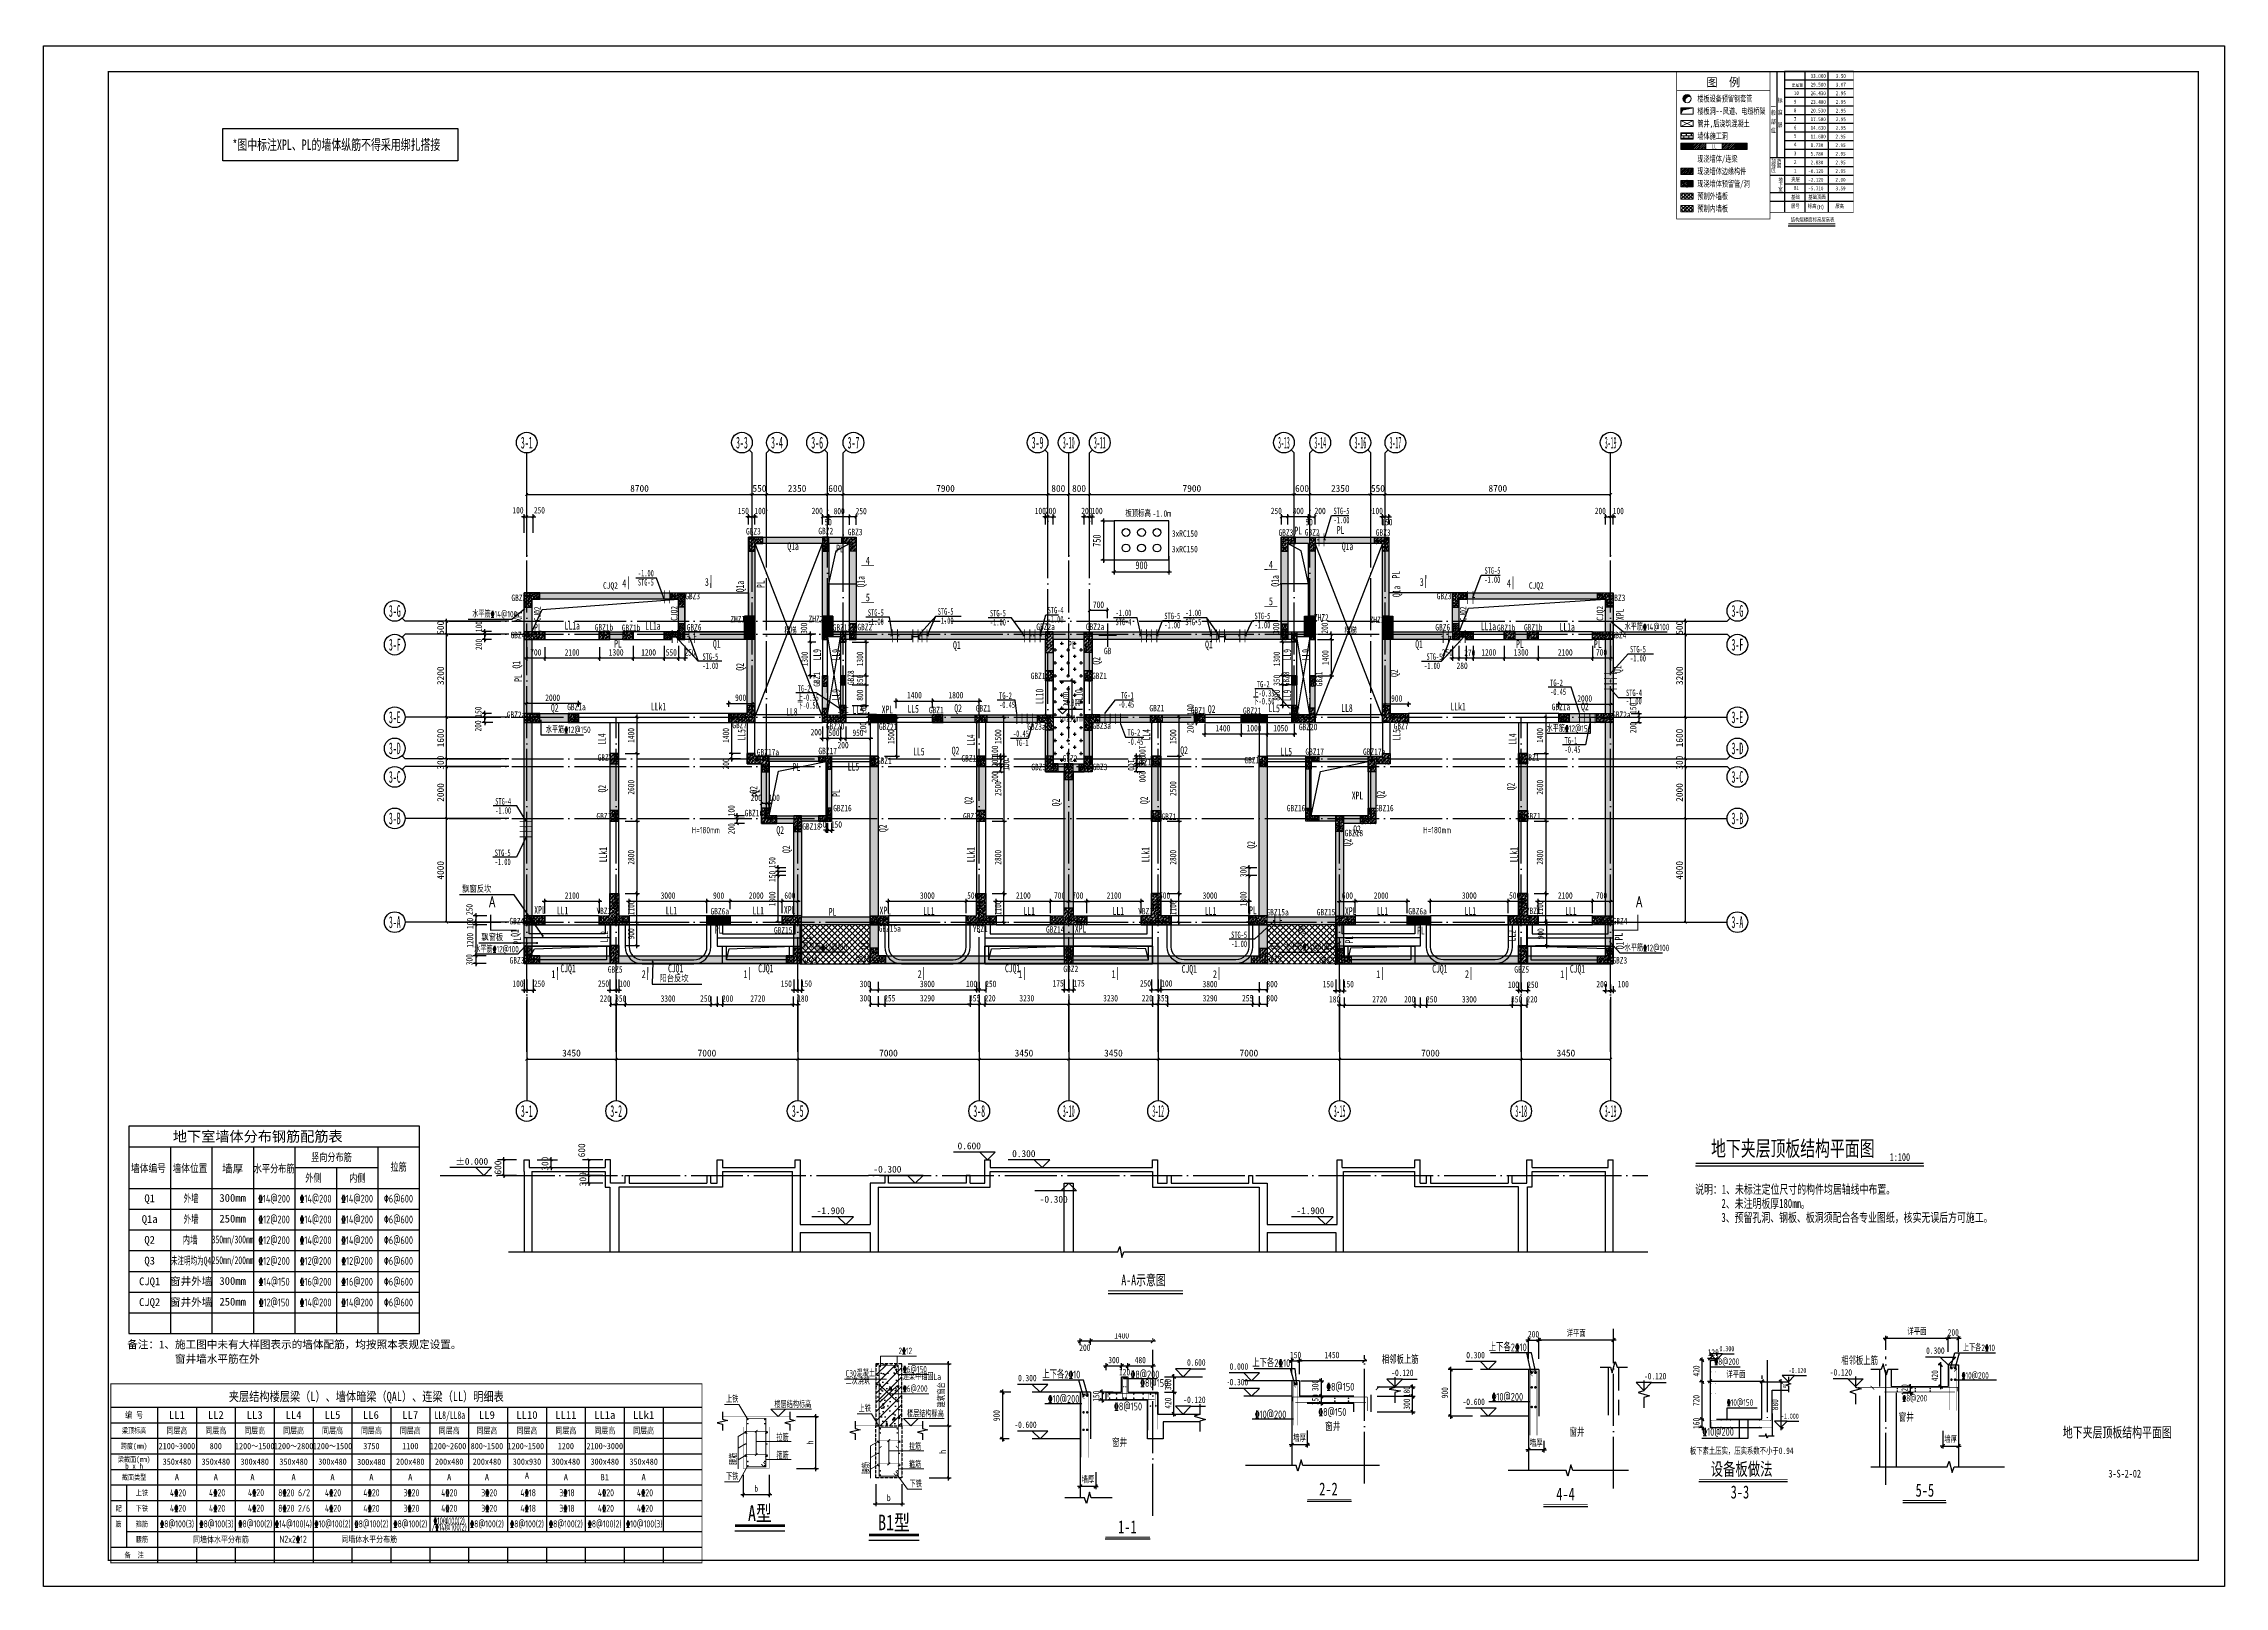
# Model space of a CAD drawing. Extents: x -3200781797 to -8106663, y 494714 to 1244925.
# Drawn here: x -8190763 to -8106663, y 581884 to 641365 of the extents above; entities that cross this region are included whole.
import ezdxf
from ezdxf.enums import TextEntityAlignment as Align
from ezdxf.xclip import XClip

# ---------------------------------------------------------------- set-up
doc = ezdxf.new("R2010")
doc.units = 0
doc.header["$LTSCALE"] = 1000
doc.header["$MEASUREMENT"] = 0
doc.header["$XCLIPFRAME"] = 0
for name, pattern in [('3#-轴线$0$DOTE', [2.42, 2, -0.2, 0.02, -0.2]), ('3#4#5#模板$0$CONTINOUS', [0]), ('CONTINOUS', [0]), ('DASH', [0.35, 0.25, -0.1]), ('DOTE', [2.42, 2, -0.2, 0.02, -0.2]), ('节点$0$CONTINOUS', [0]), ('节点$0$DASH', [0.35, 0.25, -0.1]), ('节点$0$DASHED', [0.75, 0.5, -0.25]), ('节点$0$DOTE', [2.42, 2, -0.2, 0.02, -0.2])]:
    doc.linetypes.add(name, pattern=pattern)
doc.layers.get('Defpoints').update_dxf_attribs({"color": 30, "linetype": 'DASH'})
for name, color, linetype in [('1----SD', 40, 'Continuous'), ('3#-夹层$0$S-COLU', 252, 'Continuous'), ('3#-夹层$0$S-COLU-HATC', 16, 'Continuous'), ('3#-夹层$0$S-SLAB-HOLE', 5, 'Continuous'), ('3#-夹层$0$S-WALL', 40, 'Continuous'), ('3#-夹层$0$S-WALL-BEAM', 120, 'Continuous'), ('3#-夹层$0$S-WALL-HATC', 253, 'Continuous'), ('3#-轴线$0$3#-轴号$0$A-ANNO-AXIS-CIRC', 3, 'Continuous'), ('3#-轴线$0$3#-轴号$0$A-ANNO-AXIS-TEXT', 7, 'Continuous'), ('3#-轴线$0$3#-轴号$0$A-ANNO-DIMS', 3, 'Continuous'), ('3#-轴线$0$A-ANNO-DOTE', 10, '3#-轴线$0$DOTE'), ('3#-轴线$0$AXIS_TEXT', 7, 'Continuous'), ('3#4#5#模板$0$00-板边线', 7, 'Continuous'), ('3#4#5#模板$0$A-ANNO-NOTE', 3, 'Continuous'), ('3#4#5#模板$0$A-ANNO-SYMB', 3, 'Continuous'), ('3#4#5#模板$0$A-ANNO-TEXT', 255, 'Continuous'), ('3#4#5#模板$0$BORDER', 7, 'Continuous'), ('3#4#5#模板$0$S-ANNO-TEXT', 7, 'Continuous'), ('3#4#5#模板$0$S-BEAM', 4, 'Continuous'), ('3#4#5#模板$0$S-MECH', 4, 'Continuous'), ('3#4#5#模板$0$S-MECH-TEXT', 4, 'Continuous'), ('3#4#5#模板$0$S-SLAB', 6, 'Continuous'), ('3#4#5#模板$0$S-SLAB-TEXT', 120, 'Continuous'), ('3#4#5#模板$0$S-WALL-COLU', 252, '3#4#5#模板$0$CONTINOUS'), ('3#4#5#模板$0$S-WALL-COLU-HATC', 16, 'Continuous'), ('3#4#5#模板$0$电气提条件', 1, 'Continuous'), ('A-ANNO-DIMS', 3, 'Continuous'), ('A-ANNO-DOTE', 10, 'DOTE'), ('A-ANNO-LEVL', 3, 'Continuous'), ('A-ANNO-SYMB', 3, 'Continuous'), ('A-ANNO-TEXT', 255, 'Continuous'), ('DIM', 3, 'Continuous'), ('DIM_其它', 3, 'Continuous'), ('E-PLAN-POWR-DIMS', 7, 'Continuous'), ('E-PLAN-POWR-EQUI', 5, 'Continuous'), ('NUM', 7, 'Continuous'), ('S-ANNO-TABS', 4, 'Continuous'), ('S-ANNO-TABT', 7, 'Continuous'), ('S-ANNO-TEXT', 7, 'Continuous'), ('S-DETL', 4, 'Continuous'), ('S-DETL-DIMS', 7, 'Continuous'), ('S-DETL-SBAR', 6, 'Continuous'), ('S-NUMS', 7, 'Continuous'), ('S-PC-FQ-WYQ', 4, 'Continuous'), ('S-SLAB', 6, 'Continuous'), ('S-WALL-BEAM-TEXT', 2, 'Continuous'), ('S-WALL-COLU-TEXT', 2, 'Continuous'), ('S-WALL-DIMS', 50, 'Continuous'), ('THICK', 6, 'Continuous'), ('WIRE-动力', 2, 'Continuous'), ('层高表$0$PUB_TEXT', 7, 'Continuous'), ('层高表$0$S-ANNO-TEXT', 7, 'Continuous'), ('层高表$0$S-CHINESE', 7, 'Continuous'), ('层高表$0$参照-层高表$0$PUB_TEXT', 7, 'Continuous'), ('层高表$0$参照-层高表$0$S-LINE', 3, 'Continuous'), ('层高表$0$参照-层高表$0$S-LIST', 5, 'Continuous'), ('层高表$0$参照-层高表$0$S-LIST1', 1, 'Continuous'), ('节点$0$2-4#-结构平面图-7.19$0$COLU_DE_DIM', 3, 'Continuous'), ('节点$0$2-4#-结构平面图-7.19$0$S-ANNO-DIMS', 3, 'Continuous'), ('节点$0$2-4#-结构平面图-7.19$0$S-DETL', 4, 'Continuous'), ('节点$0$2-4#-结构平面图-7.19$0$S-DETL-REIN', 1, 'Continuous'), ('节点$0$2-4#-结构平面图-7.19$0$S-DETL-TEXT', 7, 'Continuous'), ('节点$0$DIM', 3, 'Continuous'), ('节点$0$L', 7, 'Continuous'), ('节点$0$NUM', 7, 'Continuous'), ('节点$0$OTHER', 7, 'Continuous'), ('节点$0$PUB_TEXT', 7, 'Continuous'), ('节点$0$REIN', 1, 'Continuous'), ('节点$0$S-ANNO-DIMS', 3, 'Continuous'), ('节点$0$S-ANNO-DOTE', 230, '节点$0$DOTE'), ('节点$0$S-ANNO-IDEN-LEVL', 3, 'Continuous'), ('节点$0$S-ANNO-TEXT', 7, 'Continuous'), ('节点$0$s-anno-thic', 6, 'Continuous'), ('节点$0$S-ANNO-THIN', 3, 'Continuous'), ('节点$0$S-DETL', 4, 'Continuous'), ('节点$0$S-DETL-DIMS', 210, 'Continuous'), ('节点$0$S-DETL-REIN', 1, 'Continuous'), ('节点$0$S-DETL-REIN-TEXT', 1, 'Continuous'), ('节点$0$S-DETL-SBAR', 6, 'Continuous'), ('节点$0$S-DETL-TEXT', 7, 'Continuous'), ('节点$0$S-REIN', 1, 'Continuous'), ('节点$0$S-SLAB', 6, 'Continuous'), ('节点$0$S-TEXT', 7, 'Continuous'), ('节点$0$S-WALL', 40, 'Continuous'), ('节点$0$S-WALL-HATC', 253, 'Continuous'), ('节点$0$TEXT', 7, 'Continuous'), ('节点$0$THIN', 7, 'Continuous'), ('节点$0$WALL', 9, 'Continuous'), ('节点$0$板－详图文字', 7, 'Continuous'), ('节点$0$板－详图标注', 3, 'Continuous'), ('节点$0$板－详图线', 7, 'Continuous'), ('节点$0$板－详图钢筋', 1, 'Continuous'), ('节点$0$说明文字-j', 7, 'Continuous')]:
    doc.layers.add(name, color=color, linetype=linetype)
for name, color, linetype, lineweight in [('3#4#5#模板$0$S-ANNO-SYMB', 4, 'Continuous', 0), ('S-DETL-TEXT', 7, 'Continuous', 0), ('WALL-TEXT', 2, 'Continuous', 25), ('节点$0$S-ANNO-HATC', 255, 'Continuous', 0), ('节点$0$S-DETL-HATC', 254, 'Continuous', 0), ('节点$0$S-REIN-P', 1, 'Continuous', 0), ('节点$0$梁', 4, 'Continuous', 0), ('节点$0$纵文字', 30, 'Continuous', 18), ('设备条件', 5, 'Continuous', 30)]:
    doc.layers.add(name, color=color, linetype=linetype, lineweight=lineweight)
doc.layers.add('3#4#5#模板$0$结构板边线', color=2, linetype='Continuous', plot=False)
doc.styles.add('-楷体_GB2312', font='', dxfattribs={"width": 0.7})
doc.styles.add('-楷体_GB2312-1.0', font='', dxfattribs={"width": 0.7})
doc.styles.add('3#-轴线$0$3#-轴号$0$_TCH_AXIS', font='')
doc.styles.add('3#-轴线$0$3#-轴号$0$_TCH_DIM_T3', font='')
doc.styles.add('3#-轴线$0$COMPLEX', font='COMPLEX')
doc.styles.add('3#4#5#模板$0$-楷体_GB2312', font='', dxfattribs={"width": 0.8, "height": 3.5})
doc.styles.add('3#4#5#模板$0$-楷体_GB2312-1.0', font='')
doc.styles.add('3#4#5#模板$0$_TCH_LABEL', font='COMPLEX', dxfattribs={"bigfont": 'GBCBIG'})
doc.styles.add('3#4#5#模板$0$TSSD_Rein', font='tssdeng.shx', dxfattribs={"width": 0.7, "bigfont": 'hztxt.shx'})
doc.styles.add('3#4#5#模板$0$宋体', font='', dxfattribs={"width": 0.8})
doc.styles.add('_TCH_DIM', font='')
doc.styles.add('_TCH_DIM_T3', font='')
doc.styles.add('TSSD_Dimension', font='', dxfattribs={"width": 0.7})
doc.styles.add('TSSD_Norm', font='Tssdeng.shx', dxfattribs={"bigfont": 'hztxt.shx'})
doc.styles.add('TSSD_Rein', font='tssdeng.shx', dxfattribs={"width": 0.7, "bigfont": 'hztxt.shx'})
doc.styles.add('宋体', font='', dxfattribs={"width": 0.8})
doc.styles.add('层高表$0$参照-层高表$0$楷体', font='', dxfattribs={"width": 0.7})
doc.styles.add('层高表$0$宋体', font='', dxfattribs={"width": 0.8})
doc.styles.add('层高表$0$楷体', font='simkai.ttf', dxfattribs={"width": 0.7})
doc.styles.add('楷体', font='', dxfattribs={"width": 0.6})
doc.styles.add('楷体GB312', font='', dxfattribs={"width": 0.8})
doc.styles.add('节点$0$-楷体_GB2312', font='')
doc.styles.add('节点$0$-楷体_GB2312-1.0', font='', dxfattribs={"width": 0.7})
doc.styles.add('节点$0$2-4#-结构平面图-7.19$0$-楷体_GB2312', font='', dxfattribs={"width": 0.7})
doc.styles.add('节点$0$2-4#-结构平面图-7.19$0$STANDARD', font='')
doc.styles.add('节点$0$2-4#-结构平面图-7.19$0$TSSD_Norm', font='Tssdeng.shx', dxfattribs={"bigfont": 'hztxt.shx'})
doc.styles.add('节点$0$2-4#-结构平面图-7.19$0$楷体', font='simkai.ttf', dxfattribs={"width": 0.7})
doc.styles.add('节点$0$_HZTXT', font='txt.shx', dxfattribs={"width": 0.7, "bigfont": 'hztxt.shx'})
doc.styles.add('节点$0$FSZK', font='fszk.shx', dxfattribs={"width": 0.7, "height": 350, "bigfont": 'hztxt.shx'})
doc.styles.add('节点$0$STANDARD', font='txt', dxfattribs={"bigfont": 'gbcbig.shx'})
doc.styles.add('节点$0$TSSD_Dimension', font='Tssdeng.shx', dxfattribs={"width": 0.7, "bigfont": 'hztxt.shx'})
doc.styles.add('节点$0$TSSD_Label', font='Tssdeng.shx', dxfattribs={"width": 0.7, "bigfont": 'hztxt.shx'})
doc.styles.add('节点$0$TSSD_NORM', font='tssdeng2.shx', dxfattribs={"width": 0.7, "bigfont": 'tssdchn.shx'})
doc.styles.add('节点$0$TSSD_Rein', font='Tssdeng.shx', dxfattribs={"width": 0.7, "bigfont": 'hztxt.shx'})
doc.styles.add('节点$0$楷体', font='', dxfattribs={"width": 0.7, "height": 250})
doc.styles.get('-楷体_GB2312').set_extended_font_data('KaiTi_GB2312')
doc.styles.get('-楷体_GB2312-1.0').set_extended_font_data('KaiTi_GB2312')
doc.styles.get('3#-轴线$0$3#-轴号$0$_TCH_AXIS').set_extended_font_data('SimSun')
doc.styles.get('3#-轴线$0$3#-轴号$0$_TCH_DIM_T3').set_extended_font_data('SimSun')
doc.styles.get('3#4#5#模板$0$-楷体_GB2312').set_extended_font_data('KaiTi_GB2312')
doc.styles.get('3#4#5#模板$0$-楷体_GB2312-1.0').set_extended_font_data('KaiTi_GB2312')
doc.styles.get('3#4#5#模板$0$宋体').set_extended_font_data('SimSun')
doc.styles.get('_TCH_DIM').set_extended_font_data('SimSun')
doc.styles.get('_TCH_DIM_T3').set_extended_font_data('SimSun')
doc.styles.get('TSSD_Dimension').set_extended_font_data('KaiTi_GB2312')
doc.styles.get('宋体').set_extended_font_data('SimSun')
doc.styles.get('层高表$0$参照-层高表$0$楷体').set_extended_font_data('SimSun')
doc.styles.get('层高表$0$宋体').set_extended_font_data('SimSun')
doc.styles.get('楷体').set_extended_font_data('KaiTi_GB2312')
doc.styles.get('楷体GB312').set_extended_font_data('楷体_GB2312')
doc.styles.get('节点$0$-楷体_GB2312').set_extended_font_data('KaiTi_GB2312')
doc.styles.get('节点$0$-楷体_GB2312-1.0').set_extended_font_data('KaiTi_GB2312')
doc.styles.get('节点$0$2-4#-结构平面图-7.19$0$-楷体_GB2312').set_extended_font_data('KaiTi_GB2312')
doc.styles.get('节点$0$2-4#-结构平面图-7.19$0$STANDARD').set_extended_font_data('NSimSun')
doc.styles.get('节点$0$楷体').set_extended_font_data('KaiTi_GB2312')
doc.dimstyles.new('3#-轴线$0$3#-轴号$0$_TCH_ARCH&&100', dxfattribs={"dimtxt": 264.345992, "dimasz": 100, "dimexe": 250, "dimexo": 300, "dimgap": 100, "dimtad": 1, "dimdec": 0, "dimzin": 0, "dimdsep": 46, "dimtxsty": '3#-轴线$0$3#-轴号$0$_TCH_DIM_T3', "dimblk": '3#-轴线$0$3#-轴号$0$_ArchTick', "dimcen": 0.09, "dimclrt": 7, "dimazin": 2, "dimtfac": 1, "dimtdec": 0, "dimtix": 1, "dimtmove": 2, "dimatfit": 3, "dimfxl": 100, "dimtolj": 1, "dimtzin": 0, "dimarcsym": 0})
doc.dimstyles.new('_TCH_ARCH&&100', dxfattribs={"dimtxt": 264.345992, "dimasz": 100, "dimexe": 250, "dimexo": 300, "dimgap": 100, "dimtad": 1, "dimdec": 0, "dimzin": 0, "dimdsep": 46, "dimtxsty": '_TCH_DIM_T3', "dimblk": 'ARCHTICK', "dimcen": 0.09, "dimclrt": 7, "dimazin": 2, "dimtfac": 1, "dimtdec": 0, "dimtix": 1, "dimtmove": 2, "dimatfit": 3, "dimfxl": 100, "dimtolj": 1, "dimtzin": 0, "dimarcsym": 0})
doc.dimstyles.new('TSSD_100_100', dxfattribs={"dimtxt": 250, "dimasz": 100, "dimexe": 100, "dimexo": 250, "dimgap": 100, "dimtad": 1, "dimdec": 0, "dimzin": 0, "dimdsep": 46, "dimtxsty": 'TSSD_Dimension', "dimblk": 'ARCHTICK', "dimcen": 0, "dimdle": 100, "dimclrt": 7, "dimadec": 0, "dimazin": 0, "dimtfac": 1, "dimtdec": 0, "dimtix": 1, "dimtmove": 2, "dimatfit": 3, "dimfxl": 1, "dimtolj": 1, "dimtzin": 0, "dimarcsym": 0})
doc.dimstyles.new('TSSD_100_100$0', dxfattribs={"dimtxt": 250, "dimasz": 100, "dimexe": 100, "dimexo": 0, "dimgap": 100, "dimtad": 1, "dimdec": 0, "dimzin": 0, "dimdsep": 46, "dimtxsty": 'TSSD_Dimension', "dimblk1": 'ARCHTICK', "dimblk2": 'ARCHTICK', "dimsah": 1, "dimcen": 0, "dimclrt": 7, "dimadec": 0, "dimazin": 0, "dimtfac": 1, "dimtdec": 0, "dimtix": 1, "dimtmove": 2, "dimatfit": 3, "dimldrblk": 'ARCHTICK', "dimfxl": 300, "dimfxlon": 1, "dimtvp": 0.7, "dimtolj": 1, "dimtzin": 0, "dimarcsym": 0})
doc.dimstyles.new('TSSD_20_100', dxfattribs={"dimtxt": 250, "dimasz": 100, "dimexe": 100, "dimexo": 250, "dimgap": 100, "dimtad": 1, "dimdec": 0, "dimlfac": 0.2, "dimzin": 0, "dimdsep": 46, "dimtxsty": '楷体', "dimblk": 'ARCHTICK', "dimcen": 0, "dimdle": 100, "dimclrt": 7, "dimadec": 0, "dimazin": 0, "dimtfac": 1, "dimtdec": 0, "dimtix": 1, "dimtmove": 2, "dimatfit": 3, "dimfxl": 1, "dimtolj": 1, "dimtzin": 0, "dimarcsym": 0})
doc.dimstyles.new('TSSD_50_100', dxfattribs={"dimtxt": 300, "dimasz": 100, "dimexe": 100, "dimexo": 0, "dimgap": 100, "dimtad": 1, "dimdec": 0, "dimlfac": 0.5, "dimzin": 0, "dimdsep": 46, "dimtxsty": 'TSSD_Dimension', "dimblk": 'ARCHTICK', "dimcen": 0, "dimdle": 100, "dimclrt": 7, "dimadec": 0, "dimazin": 0, "dimtfac": 1, "dimtdec": 0, "dimtix": 1, "dimtmove": 2, "dimatfit": 3, "dimfxl": 600, "dimfxlon": 1, "dimtolj": 1, "dimtzin": 0, "dimarcsym": 0})
doc.dimstyles.new('节点$0$2-4#-结构平面图-7.19$0$normal', dxfattribs={"dimtxt": 3.5, "dimasz": 1, "dimexe": 2.5, "dimexo": 3, "dimgap": 1.5, "dimtad": 1, "dimdec": 0, "dimzin": 0, "dimdsep": 46, "dimtxsty": '节点$0$2-4#-结构平面图-7.19$0$STANDARD', "dimblk": '节点$0$2-4#-结构平面图-7.19$0$_ArchTick', "dimcen": 0.09, "dimadec": 0, "dimazin": 0, "dimtfac": 1, "dimtdec": 0, "dimtix": 1, "dimtmove": 2, "dimatfit": 3, "dimfxl": 1, "dimtolj": 1, "dimtzin": 0, "dimarcsym": 0})
doc.dimstyles.new('节点$0$2-4#-结构平面图-7.19$0$TSSD_20_100', dxfattribs={"dimtxt": 250, "dimasz": 100, "dimexe": 100, "dimexo": 250, "dimgap": 100, "dimtad": 1, "dimdec": 0, "dimlfac": 0.2, "dimzin": 0, "dimdsep": 46, "dimtxsty": '节点$0$2-4#-结构平面图-7.19$0$楷体', "dimblk": '节点$0$2-4#-结构平面图-7.19$0$_ArchTick', "dimcen": 0, "dimdle": 100, "dimclrt": 7, "dimadec": 0, "dimazin": 0, "dimtfac": 1, "dimtdec": 0, "dimtix": 1, "dimtmove": 2, "dimatfit": 3, "dimfxl": 1, "dimtolj": 1, "dimtzin": 0, "dimarcsym": 0})
doc.dimstyles.new('节点$0$normal', dxfattribs={"dimtxt": 3.5, "dimasz": 1, "dimexe": 2.5, "dimexo": 3, "dimgap": 1.5, "dimtad": 1, "dimdec": 0, "dimzin": 0, "dimdsep": 46, "dimtxsty": '节点$0$STANDARD', "dimblk": '节点$0$_ArchTick', "dimcen": 0.09, "dimadec": 0, "dimazin": 0, "dimtfac": 1, "dimtdec": 0, "dimtix": 1, "dimtmove": 2, "dimatfit": 3, "dimfxl": 1, "dimtolj": 1, "dimtzin": 0, "dimarcsym": 0})
doc.dimstyles.new('节点$0$TSSD_100_100', dxfattribs={"dimtxt": 250, "dimasz": 100, "dimexe": 100, "dimexo": 250, "dimgap": 100, "dimtad": 1, "dimdec": 0, "dimzin": 0, "dimdsep": 46, "dimtxsty": '节点$0$楷体', "dimblk": '节点$0$_ArchTick', "dimcen": 0, "dimdle": 100, "dimclrt": 7, "dimadec": 0, "dimazin": 0, "dimtfac": 1, "dimtdec": 0, "dimtix": 1, "dimtmove": 2, "dimatfit": 3, "dimfxl": 1, "dimtolj": 1, "dimtzin": 0, "dimarcsym": 0})
doc.dimstyles.new('节点$0$TSSD_100_100$0', dxfattribs={"dimtxt": 300, "dimasz": 100, "dimexe": 100, "dimexo": 0, "dimgap": 50, "dimtad": 1, "dimdec": 0, "dimzin": 0, "dimdsep": 46, "dimtxsty": '节点$0$TSSD_Dimension', "dimblk1": '节点$0$_ArchTick', "dimblk2": '节点$0$_ArchTick', "dimsah": 1, "dimcen": 0, "dimclrt": 7, "dimadec": 0, "dimazin": 0, "dimtfac": 1, "dimtdec": 0, "dimtix": 1, "dimtmove": 2, "dimatfit": 3, "dimldrblk": '节点$0$_ArchTick', "dimfxl": 300, "dimfxlon": 1, "dimtvp": 0.7, "dimtolj": 1, "dimtzin": 0, "dimarcsym": 0})
doc.dimstyles.new('节点$0$TSSD_10_100', dxfattribs={"dimtxt": 250, "dimasz": 100, "dimexe": 100, "dimexo": 250, "dimgap": 100, "dimtad": 1, "dimdec": 0, "dimlfac": 0.1, "dimzin": 0, "dimdsep": 46, "dimtxsty": '节点$0$楷体', "dimblk": '节点$0$_ArchTick', "dimcen": 0, "dimdle": 100, "dimclrt": 7, "dimadec": 0, "dimazin": 0, "dimtfac": 1, "dimtdec": 0, "dimtix": 1, "dimtmove": 2, "dimatfit": 3, "dimfxl": 1, "dimtolj": 1, "dimtzin": 0, "dimarcsym": 0})
doc.dimstyles.new('节点$0$TSSD_20_100', dxfattribs={"dimtxt": 300, "dimasz": 100, "dimexe": 100, "dimexo": 250, "dimgap": 100, "dimtad": 1, "dimdec": 0, "dimlfac": 0.2, "dimzin": 0, "dimdsep": 46, "dimtxsty": '节点$0$楷体', "dimblk": '节点$0$_ArchTick', "dimcen": 0, "dimdle": 100, "dimclrt": 7, "dimadec": 0, "dimazin": 0, "dimtfac": 1, "dimtdec": 0, "dimtix": 1, "dimtmove": 2, "dimatfit": 3, "dimfxl": 1, "dimtolj": 1, "dimtzin": 0, "dimarcsym": 0})
doc.dimstyles.new('节点$0$TSSD_50_100', dxfattribs={"dimtxt": 250, "dimasz": 100, "dimexe": 100, "dimexo": 250, "dimgap": 100, "dimtad": 1, "dimdec": 0, "dimlfac": 0.5, "dimzin": 0, "dimdsep": 46, "dimtxsty": '节点$0$楷体', "dimblk": '节点$0$_ArchTick', "dimcen": 0, "dimdle": 100, "dimclrt": 7, "dimadec": 0, "dimazin": 0, "dimtfac": 1, "dimtdec": 0, "dimtix": 1, "dimtmove": 2, "dimatfit": 3, "dimfxl": 1, "dimtolj": 1, "dimtzin": 0, "dimarcsym": 0})
pattern_1 = [(50, (14077.36, 0), (717.2602, -62.7521), [75, -825]), (355, (14077.36, 0), (-138.7513, 752.192), [60, -660]), (100.4514, (14137.1, -5.2), (578.5094, 689.4395), [63.7402, -701.142]), (46.1842, (14077.4, 200), (1067.241, -165.519), [112.5, -1237.5]), (96.6356, (14166.3, 186.2), (934.663, 974.118), [95.61, -1051.713]), (351.1842, (14077.4, 200), (934.662, 974.119), [90, -990]), (21, (14177.36, 150), (596.907, -402.619), [75, -825]), (326, (14177.36, 150), (243.3153, 725.15), [60, -660]), (71.4514, (14227.1, 116.45), (840.2226, 322.5305), [63.7402, -701.142]), (37.5, (14077.36, 0), (12.15986, 332.89385), [0, -652, 0, -670, 0, -662.5]), (7.5, (14077.36, 0), (263.0695, 394.4117), [0, -382, 0, -637, 0, -252.5]), (327.5, (13854.36, 0), (533.82244, -22.55487), [0, -250, 0, -780, 0, -1035]), (317.5, (13754.36, 0), (583.1862, 100.105), [0, -325, 0, -518, 0, -735]), (45, (14077.36, 0), (-353.5534, 353.5534), [])]
pattern_2 = [(45, (207410.23, -258407.8), (-224.5064, 224.5064), [])]
pattern_3 = [(45, (-65372.21, -534421.26), (-88.38835, 88.38835), []), (135, (-65372.21, -534421.26), (-88.38835, -88.38835), [])]
pattern_4 = [(45, (46627.786, -635021.256), (-44.194174, 44.194174), [])]
pattern_5 = [(45, (47227.786, -634421.256), (-44.194174, 44.194174), [])]
pattern_6 = [(50, (-4098.58, 148577.63), (143.4520365, -12.550427), [15, -165]), (355, (-4098.58, 148577.63), (-27.7502667, 150.4384267), [12, -132]), (100.4514, (-4086.63, 148576.58), (115.7018763, 137.8879084), [12.748038, -140.2284224]), (46.1842, (-4098.58, 148617.63), (213.4482097, -33.103803), [22.5, -247.5]), (96.6356, (-4080.8, 148614.87), (186.932541, 194.823574), [19.1220576, -210.3426]), (351.1842, (-4098.58, 148617.63), (186.932389, 194.82372), [18, -198]), (21, (-4078.58, 148607.63), (119.3814104, -80.5237781), [15, -165]), (326, (-4078.58, 148607.63), (48.6630664, 145.030009), [12, -132]), (71.4514, (-4068.63, 148600.92), (168.0445257, 64.5060993), [12.748038, -140.2284224]), (37.5, (-4098.583, 148577.63), (2.43197106, 66.57877077), [0, -130.4, 0, -134, 0, -132.5]), (7.5, (-4098.58, 148577.63), (52.6139075, 78.8823424), [0, -76.4, 0, -127.4, 0, -50.5]), (327.5, (-4143.183, 148577.63), (106.76448723, -4.51097435), [0, -50, 0, -156, 0, -207]), (317.5, (-4163.18, 148577.63), (116.6372339, 20.0209965), [0, -65, 0, -103.6, 0, -147]), (45, (-4098.58, 148577.63), (-70.7106781, 70.7106781), [])]
pattern_7 = [(50, (-4173.72, 148552.64), (143.4520365, -12.550427), [15, -165]), (355, (-4173.72, 148552.64), (-27.7502667, 150.4384267), [12, -132]), (100.4514, (-4161.76, 148551.6), (115.7018763, 137.8879084), [12.748038, -140.2284224]), (46.1842, (-4173.72, 148592.64), (213.4482097, -33.103803), [22.5, -247.5]), (96.6356, (-4155.93, 148589.89), (186.932541, 194.823574), [19.1220576, -210.3426]), (351.1842, (-4173.72, 148592.64), (186.932389, 194.82372), [18, -198]), (21, (-4153.72, 148582.64), (119.3814104, -80.5237781), [15, -165]), (326, (-4153.72, 148582.64), (48.6630664, 145.030009), [12, -132]), (71.4514, (-4143.77, 148575.93), (168.0445257, 64.5060993), [12.748038, -140.2284224]), (37.5, (-4173.716, 148552.645), (2.43197106, 66.57877077), [0, -130.4, 0, -134, 0, -132.5]), (7.5, (-4173.716, 148552.645), (52.6139075, 78.8823424), [0, -76.4, 0, -127.4, 0, -50.5]), (327.5, (-4218.316, 148552.645), (106.76448723, -4.51097435), [0, -50, 0, -156, 0, -207]), (317.5, (-4238.32, 148552.645), (116.6372339, 20.0209965), [0, -65, 0, -103.6, 0, -147]), (45, (-4173.72, 148552.64), (-70.7106781, 70.7106781), [])]
pattern_8 = [(50, (-4098.7, 148602.64), (143.4520365, -12.550427), [15, -165]), (355, (-4098.7, 148602.64), (-27.7502667, 150.4384267), [12, -132]), (100.4514, (-4086.75, 148601.6), (115.7018763, 137.8879084), [12.748038, -140.2284224]), (46.1842, (-4098.7, 148642.64), (213.4482097, -33.103803), [22.5, -247.5]), (96.6356, (-4080.91, 148639.89), (186.932541, 194.823574), [19.1220576, -210.3426]), (351.1842, (-4098.7, 148642.64), (186.932389, 194.82372), [18, -198]), (21, (-4078.7, 148632.64), (119.3814104, -80.5237781), [15, -165]), (326, (-4078.7, 148632.64), (48.6630664, 145.030009), [12, -132]), (71.4514, (-4068.75, 148625.93), (168.0445257, 64.5060993), [12.748038, -140.2284224]), (37.5, (-4098.7, 148602.645), (2.43197106, 66.57877077), [0, -130.4, 0, -134, 0, -132.5]), (7.5, (-4098.7, 148602.645), (52.6139075, 78.8823424), [0, -76.4, 0, -127.4, 0, -50.5]), (327.5, (-4143.3, 148602.645), (106.76448723, -4.51097435), [0, -50, 0, -156, 0, -207]), (317.5, (-4163.3, 148602.645), (116.6372339, 20.0209965), [0, -65, 0, -103.6, 0, -147]), (45, (-4098.7, 148602.64), (-70.7106781, 70.7106781), [])]
pattern_9 = [(50, (-4148.7, 148702.74), (143.4520365, -12.550427), [15, -165]), (355, (-4148.7, 148702.74), (-27.7502667, 150.4384267), [12, -132]), (100.4514, (-4136.75, 148701.7), (115.7018763, 137.8879084), [12.748038, -140.2284224]), (46.1842, (-4148.7, 148742.74), (213.4482097, -33.103803), [22.5, -247.5]), (96.6356, (-4130.91, 148739.99), (186.932541, 194.823574), [19.1220576, -210.3426]), (351.1842, (-4148.7, 148742.74), (186.932389, 194.82372), [18, -198]), (21, (-4128.7, 148732.74), (119.3814104, -80.5237781), [15, -165]), (326, (-4128.7, 148732.74), (48.6630664, 145.030009), [12, -132]), (71.4514, (-4118.75, 148726.03), (168.0445257, 64.5060993), [12.748038, -140.2284224]), (37.5, (-4148.7, 148702.744), (2.43197106, 66.57877077), [0, -130.4, 0, -134, 0, -132.5]), (7.5, (-4148.7, 148702.744), (52.6139075, 78.8823424), [0, -76.4, 0, -127.4, 0, -50.5]), (327.5, (-4193.3, 148702.744), (106.76448723, -4.51097435), [0, -50, 0, -156, 0, -207]), (317.5, (-4213.3, 148702.74), (116.6372339, 20.0209965), [0, -65, 0, -103.6, 0, -147]), (45, (-4148.7, 148702.74), (-70.7106781, 70.7106781), [])]
pattern_10 = [(50, (-4298.72, 148828.64), (143.4520365, -12.550427), [15, -165]), (355, (-4298.72, 148828.64), (-27.7502667, 150.4384267), [12, -132]), (100.4514, (-4286.76, 148827.6), (115.7018763, 137.8879084), [12.748038, -140.2284224]), (46.1842, (-4298.72, 148868.64), (213.4482097, -33.103803), [22.5, -247.5]), (96.6356, (-4280.93, 148865.89), (186.932541, 194.823574), [19.1220576, -210.3426]), (351.1842, (-4298.72, 148868.64), (186.932389, 194.82372), [18, -198]), (21, (-4278.72, 148858.64), (119.3814104, -80.5237781), [15, -165]), (326, (-4278.72, 148858.64), (48.6630664, 145.030009), [12, -132]), (71.4514, (-4268.77, 148851.93), (168.0445257, 64.5060993), [12.748038, -140.2284224]), (37.5, (-4298.716, 148828.644), (2.43197106, 66.57877077), [0, -130.4, 0, -134, 0, -132.5]), (7.5, (-4298.716, 148828.644), (52.6139075, 78.8823424), [0, -76.4, 0, -127.4, 0, -50.5]), (327.5, (-4343.316, 148828.644), (106.76448723, -4.51097435), [0, -50, 0, -156, 0, -207]), (317.5, (-4363.32, 148828.64), (116.6372339, 20.0209965), [0, -65, 0, -103.6, 0, -147]), (45, (-4298.72, 148828.64), (-70.7106781, 70.7106781), [])]
pattern_11 = [(50, (-4248.72, 148627.74), (143.4520365, -12.550427), [15, -165]), (355, (-4248.72, 148627.74), (-27.7502667, 150.4384267), [12, -132]), (100.4514, (-4236.77, 148626.7), (115.7018763, 137.8879084), [12.748038, -140.2284224]), (46.1842, (-4248.72, 148667.74), (213.4482097, -33.103803), [22.5, -247.5]), (96.6356, (-4230.93, 148664.99), (186.932541, 194.823574), [19.1220576, -210.3426]), (351.1842, (-4248.72, 148667.74), (186.932389, 194.82372), [18, -198]), (21, (-4228.72, 148657.74), (119.3814104, -80.5237781), [15, -165]), (326, (-4228.72, 148657.74), (48.6630664, 145.030009), [12, -132]), (71.4514, (-4218.77, 148651.03), (168.0445257, 64.5060993), [12.748038, -140.2284224]), (37.5, (-4248.72, 148627.745), (2.43197106, 66.57877077), [0, -130.4, 0, -134, 0, -132.5]), (7.5, (-4248.72, 148627.745), (52.6139075, 78.8823424), [0, -76.4, 0, -127.4, 0, -50.5]), (327.5, (-4293.32, 148627.745), (106.76448723, -4.51097435), [0, -50, 0, -156, 0, -207]), (317.5, (-4313.32, 148627.745), (116.6372339, 20.0209965), [0, -65, 0, -103.6, 0, -147]), (45, (-4248.72, 148627.74), (-70.7106781, 70.7106781), [])]
pattern_12 = [(50, (-3273.7, 148552.64), (143.4520365, -12.550427), [15, -165]), (355, (-3273.7, 148552.64), (-27.7502667, 150.4384267), [12, -132]), (100.4514, (-3261.75, 148551.6), (115.7018763, 137.8879084), [12.748038, -140.2284224]), (46.1842, (-3273.7, 148592.64), (213.4482097, -33.103803), [22.5, -247.5]), (96.6356, (-3255.91, 148589.89), (186.932541, 194.823574), [19.1220576, -210.3426]), (351.1842, (-3273.7, 148592.64), (186.932389, 194.82372), [18, -198]), (21, (-3253.7, 148582.64), (119.3814104, -80.5237781), [15, -165]), (326, (-3253.7, 148582.64), (48.6630664, 145.030009), [12, -132]), (71.4514, (-3243.75, 148575.93), (168.0445257, 64.5060993), [12.748038, -140.2284224]), (37.5, (-3273.7, 148552.645), (2.43197106, 66.57877077), [0, -130.4, 0, -134, 0, -132.5]), (7.5, (-3273.7, 148552.645), (52.6139075, 78.8823424), [0, -76.4, 0, -127.4, 0, -50.5]), (327.5, (-3318.3, 148552.645), (106.76448723, -4.51097435), [0, -50, 0, -156, 0, -207]), (317.5, (-3338.3, 148552.645), (116.6372339, 20.0209965), [0, -65, 0, -103.6, 0, -147]), (45, (-3273.7, 148552.64), (-70.7106781, 70.7106781), [])]
pattern_13 = [(50, (-4223.66, 148727.76), (143.4520365, -12.550427), [15, -165]), (355, (-4223.66, 148727.76), (-27.7502667, 150.4384267), [12, -132]), (100.4514, (-4211.7, 148726.72), (115.7018763, 137.8879084), [12.748038, -140.2284224]), (46.1842, (-4223.66, 148767.76), (213.4482097, -33.103803), [22.5, -247.5]), (96.6356, (-4205.87, 148765), (186.932541, 194.823574), [19.1220576, -210.3426]), (351.1842, (-4223.66, 148767.76), (186.932389, 194.82372), [18, -198]), (21, (-4203.66, 148757.76), (119.3814104, -80.5237781), [15, -165]), (326, (-4203.66, 148757.76), (48.6630664, 145.030009), [12, -132]), (71.4514, (-4193.71, 148751.05), (168.0445257, 64.5060993), [12.748038, -140.2284224]), (37.5, (-4223.657, 148727.76), (2.43197106, 66.57877077), [0, -130.4, 0, -134, 0, -132.5]), (7.5, (-4223.66, 148727.76), (52.6139075, 78.8823424), [0, -76.4, 0, -127.4, 0, -50.5]), (327.5, (-4268.257, 148727.76), (106.76448723, -4.51097435), [0, -50, 0, -156, 0, -207]), (317.5, (-4288.26, 148727.76), (116.6372339, 20.0209965), [0, -65, 0, -103.6, 0, -147]), (45, (-4223.66, 148727.76), (-70.7106781, 70.7106781), [])]
pattern_14 = [(50, (-4173.65, 148727.74), (143.4520365, -12.550427), [15, -165]), (355, (-4173.65, 148727.74), (-27.7502667, 150.4384267), [12, -132]), (100.4514, (-4161.7, 148726.7), (115.7018763, 137.8879084), [12.748038, -140.2284224]), (46.1842, (-4173.65, 148767.74), (213.4482097, -33.103803), [22.5, -247.5]), (96.6356, (-4155.87, 148764.99), (186.932541, 194.823574), [19.1220576, -210.3426]), (351.1842, (-4173.65, 148767.74), (186.932389, 194.82372), [18, -198]), (21, (-4153.65, 148757.74), (119.3814104, -80.5237781), [15, -165]), (326, (-4153.65, 148757.74), (48.6630664, 145.030009), [12, -132]), (71.4514, (-4143.7, 148751.03), (168.0445257, 64.5060993), [12.748038, -140.2284224]), (37.5, (-4173.653, 148727.744), (2.43197106, 66.57877077), [0, -130.4, 0, -134, 0, -132.5]), (7.5, (-4173.65, 148727.744), (52.6139075, 78.8823424), [0, -76.4, 0, -127.4, 0, -50.5]), (327.5, (-4218.253, 148727.744), (106.76448723, -4.51097435), [0, -50, 0, -156, 0, -207]), (317.5, (-4238.25, 148727.74), (116.6372339, 20.0209965), [0, -65, 0, -103.6, 0, -147]), (45, (-4173.65, 148727.74), (-70.7106781, 70.7106781), [])]
pattern_15 = [(50, (-4173.66, 148727.74), (143.4520365, -12.550427), [15, -165]), (355, (-4173.66, 148727.74), (-27.7502667, 150.4384267), [12, -132]), (100.4514, (-4161.7, 148726.7), (115.7018763, 137.8879084), [12.748038, -140.2284224]), (46.1842, (-4173.66, 148767.74), (213.4482097, -33.103803), [22.5, -247.5]), (96.6356, (-4155.87, 148764.98), (186.932541, 194.823574), [19.1220576, -210.3426]), (351.1842, (-4173.66, 148767.74), (186.932389, 194.82372), [18, -198]), (21, (-4153.66, 148757.74), (119.3814104, -80.5237781), [15, -165]), (326, (-4153.66, 148757.74), (48.6630664, 145.030009), [12, -132]), (71.4514, (-4143.71, 148751.03), (168.0445257, 64.5060993), [12.748038, -140.2284224]), (37.5, (-4173.657, 148727.74), (2.43197106, 66.57877077), [0, -130.4, 0, -134, 0, -132.5]), (7.5, (-4173.66, 148727.74), (52.6139075, 78.8823424), [0, -76.4, 0, -127.4, 0, -50.5]), (327.5, (-4218.257, 148727.74), (106.76448723, -4.51097435), [0, -50, 0, -156, 0, -207]), (317.5, (-4238.26, 148727.74), (116.6372339, 20.0209965), [0, -65, 0, -103.6, 0, -147]), (45, (-4173.66, 148727.74), (-70.7106781, 70.7106781), [])]
pattern_16 = [(50, (-4173.65, 148727.73), (143.4520365, -12.550427), [15, -165]), (355, (-4173.65, 148727.73), (-27.7502667, 150.4384267), [12, -132]), (100.4514, (-4161.7, 148726.68), (115.7018763, 137.8879084), [12.748038, -140.2284224]), (46.1842, (-4173.65, 148767.73), (213.4482097, -33.103803), [22.5, -247.5]), (96.6356, (-4155.87, 148764.97), (186.932541, 194.823574), [19.1220576, -210.3426]), (351.1842, (-4173.65, 148767.73), (186.932389, 194.82372), [18, -198]), (21, (-4153.65, 148757.73), (119.3814104, -80.5237781), [15, -165]), (326, (-4153.65, 148757.73), (48.6630664, 145.030009), [12, -132]), (71.4514, (-4143.7, 148751.02), (168.0445257, 64.5060993), [12.748038, -140.2284224]), (37.5, (-4173.653, 148727.73), (2.43197106, 66.57877077), [0, -130.4, 0, -134, 0, -132.5]), (7.5, (-4173.65, 148727.73), (52.6139075, 78.8823424), [0, -76.4, 0, -127.4, 0, -50.5]), (327.5, (-4218.253, 148727.73), (106.76448723, -4.51097435), [0, -50, 0, -156, 0, -207]), (317.5, (-4238.25, 148727.73), (116.6372339, 20.0209965), [0, -65, 0, -103.6, 0, -147]), (45, (-4173.65, 148727.73), (-70.7106781, 70.7106781), [])]
pattern_17 = [(50, (-4173.65, 148727.73), (143.4520365, -12.550427), [15, -165]), (355, (-4173.65, 148727.73), (-27.7502667, 150.4384267), [12, -132]), (100.4514, (-4161.7, 148726.68), (115.7018763, 137.8879084), [12.748038, -140.2284224]), (46.1842, (-4173.65, 148767.73), (213.4482097, -33.103803), [22.5, -247.5]), (96.6356, (-4155.86, 148764.97), (186.932541, 194.823574), [19.1220576, -210.3426]), (351.1842, (-4173.65, 148767.73), (186.932389, 194.82372), [18, -198]), (21, (-4153.65, 148757.73), (119.3814104, -80.5237781), [15, -165]), (326, (-4153.65, 148757.73), (48.6630664, 145.030009), [12, -132]), (71.4514, (-4143.7, 148751.02), (168.0445257, 64.5060993), [12.748038, -140.2284224]), (37.5, (-4173.65, 148727.73), (2.43197106, 66.57877077), [0, -130.4, 0, -134, 0, -132.5]), (7.5, (-4173.65, 148727.73), (52.6139075, 78.8823424), [0, -76.4, 0, -127.4, 0, -50.5]), (327.5, (-4218.25, 148727.73), (106.76448723, -4.51097435), [0, -50, 0, -156, 0, -207]), (317.5, (-4238.25, 148727.73), (116.6372339, 20.0209965), [0, -65, 0, -103.6, 0, -147]), (45, (-4173.65, 148727.73), (-70.7106781, 70.7106781), [])]
pattern_18 = [(50, (-4148.7, 148677.73), (143.4520365, -12.550427), [15, -165]), (355, (-4148.7, 148677.73), (-27.7502667, 150.4384267), [12, -132]), (100.4514, (-4136.75, 148676.68), (115.7018763, 137.8879084), [12.748038, -140.2284224]), (46.1842, (-4148.7, 148717.73), (213.4482097, -33.103803), [22.5, -247.5]), (96.6356, (-4130.91, 148714.97), (186.932541, 194.823574), [19.1220576, -210.3426]), (351.1842, (-4148.7, 148717.73), (186.932389, 194.82372), [18, -198]), (21, (-4128.7, 148707.73), (119.3814104, -80.5237781), [15, -165]), (326, (-4128.7, 148707.73), (48.6630664, 145.030009), [12, -132]), (71.4514, (-4118.75, 148701.02), (168.0445257, 64.5060993), [12.748038, -140.2284224]), (37.5, (-4148.7, 148677.73), (2.43197106, 66.57877077), [0, -130.4, 0, -134, 0, -132.5]), (7.5, (-4148.7, 148677.73), (52.6139075, 78.8823424), [0, -76.4, 0, -127.4, 0, -50.5]), (327.5, (-4193.3, 148677.73), (106.76448723, -4.51097435), [0, -50, 0, -156, 0, -207]), (317.5, (-4213.3, 148677.73), (116.6372339, 20.0209965), [0, -65, 0, -103.6, 0, -147]), (45, (-4148.7, 148677.73), (-70.7106781, 70.7106781), [])]
pattern_19 = [(50, (-4098.7, 150152.64), (143.4520365, -12.550427), [15, -165]), (355, (-4098.7, 150152.64), (-27.7502667, 150.4384267), [12, -132]), (100.4514, (-4086.75, 150151.6), (115.7018763, 137.8879084), [12.748038, -140.2284224]), (46.1842, (-4098.7, 150192.64), (213.4482097, -33.103803), [22.5, -247.5]), (96.6356, (-4080.91, 150189.89), (186.932541, 194.823574), [19.1220576, -210.3426]), (351.1842, (-4098.7, 150192.64), (186.932389, 194.82372), [18, -198]), (21, (-4078.7, 150182.64), (119.3814104, -80.5237781), [15, -165]), (326, (-4078.7, 150182.64), (48.6630664, 145.030009), [12, -132]), (71.4514, (-4068.75, 150175.93), (168.0445257, 64.5060993), [12.748038, -140.2284224]), (37.5, (-4098.7, 150152.645), (2.43197106, 66.57877077), [0, -130.4, 0, -134, 0, -132.5]), (7.5, (-4098.7, 150152.645), (52.6139075, 78.8823424), [0, -76.4, 0, -127.4, 0, -50.5]), (327.5, (-4143.3, 150152.645), (106.76448723, -4.51097435), [0, -50, 0, -156, 0, -207]), (317.5, (-4163.3, 150152.645), (116.6372339, 20.0209965), [0, -65, 0, -103.6, 0, -147]), (45, (-4098.7, 150152.64), (-70.7106781, 70.7106781), [])]
pattern_20 = [(50, (-4172.72, 147681.77), (143.4520365, -12.550427), [15, -165]), (355, (-4172.72, 147681.77), (-27.7502667, 150.4384267), [12, -132]), (100.4514, (-4160.76, 147680.72), (115.7018763, 137.8879084), [12.748038, -140.2284224]), (46.1842, (-4172.72, 147721.77), (213.4482097, -33.103803), [22.5, -247.5]), (96.6356, (-4154.93, 147719), (186.932541, 194.823574), [19.1220576, -210.3426]), (351.1842, (-4172.72, 147721.77), (186.932389, 194.82372), [18, -198]), (21, (-4152.72, 147711.77), (119.3814104, -80.5237781), [15, -165]), (326, (-4152.72, 147711.77), (48.6630664, 145.030009), [12, -132]), (71.4514, (-4142.77, 147705.06), (168.0445257, 64.5060993), [12.748038, -140.2284224]), (37.5, (-4172.716, 147681.766), (2.43197106, 66.57877077), [0, -130.4, 0, -134, 0, -132.5]), (7.5, (-4172.716, 147681.77), (52.6139075, 78.8823424), [0, -76.4, 0, -127.4, 0, -50.5]), (327.5, (-4217.316, 147681.766), (106.76448723, -4.51097435), [0, -50, 0, -156, 0, -207]), (317.5, (-4237.32, 147681.77), (116.6372339, 20.0209965), [0, -65, 0, -103.6, 0, -147]), (45, (-4172.72, 147681.77), (-70.7106781, 70.7106781), [])]
pattern_21 = [(50, (9977.28, 147681.77), (143.4520365, -12.550427), [15, -165]), (355, (9977.28, 147681.77), (-27.7502667, 150.4384267), [12, -132]), (100.4514, (9989.24, 147680.72), (115.7018763, 137.8879084), [12.748038, -140.2284224]), (46.1842, (9977.28, 147721.77), (213.4482097, -33.103803), [22.5, -247.5]), (96.6356, (9995.07, 147719), (186.932541, 194.823574), [19.1220576, -210.3426]), (351.1842, (9977.28, 147721.77), (186.932389, 194.82372), [18, -198]), (21, (9997.28, 147711.77), (119.3814104, -80.5237781), [15, -165]), (326, (9997.28, 147711.77), (48.6630664, 145.030009), [12, -132]), (71.4514, (10007.23, 147705.06), (168.0445257, 64.5060993), [12.748038, -140.2284224]), (37.5, (9977.284, 147681.766), (2.43197106, 66.57877077), [0, -130.4, 0, -134, 0, -132.5]), (7.5, (9977.284, 147681.77), (52.6139075, 78.8823424), [0, -76.4, 0, -127.4, 0, -50.5]), (327.5, (9932.684, 147681.766), (106.76448723, -4.51097435), [0, -50, 0, -156, 0, -207]), (317.5, (9912.68, 147681.77), (116.6372339, 20.0209965), [0, -65, 0, -103.6, 0, -147]), (45, (9977.28, 147681.77), (-70.7106781, 70.7106781), [])]
pattern_22 = [(50, (-4473.72, 148552.64), (143.4520365, -12.550427), [15, -165]), (355, (-4473.72, 148552.64), (-27.7502667, 150.4384267), [12, -132]), (100.4514, (-4461.76, 148551.6), (115.7018763, 137.8879084), [12.748038, -140.2284224]), (46.1842, (-4473.72, 148592.64), (213.4482097, -33.103803), [22.5, -247.5]), (96.6356, (-4455.93, 148589.89), (186.932541, 194.823574), [19.1220576, -210.3426]), (351.1842, (-4473.72, 148592.64), (186.932389, 194.82372), [18, -198]), (21, (-4453.72, 148582.64), (119.3814104, -80.5237781), [15, -165]), (326, (-4453.72, 148582.64), (48.6630664, 145.030009), [12, -132]), (71.4514, (-4443.77, 148575.93), (168.0445257, 64.5060993), [12.748038, -140.2284224]), (37.5, (-4473.716, 148552.645), (2.43197106, 66.57877077), [0, -130.4, 0, -134, 0, -132.5]), (7.5, (-4473.72, 148552.645), (52.6139075, 78.8823424), [0, -76.4, 0, -127.4, 0, -50.5]), (327.5, (-4518.316, 148552.645), (106.76448723, -4.51097435), [0, -50, 0, -156, 0, -207]), (317.5, (-4538.32, 148552.645), (116.6372339, 20.0209965), [0, -65, 0, -103.6, 0, -147]), (45, (-4473.72, 148552.64), (-70.7106781, 70.7106781), [])]
pattern_23 = [(140, (-7692071.26, 8779852.32), (12.550427, 143.4520365), [15, -165]), (85, (-7692071.26, 8779852.32), (-150.4384267, -27.7502667), [12, -132]), (190.4514, (-7692070.21, 8779864.27), (-137.8879084, 115.7018763), [12.748038, -140.2284224]), (136.1842, (-7692111.26, 8779852.32), (33.103803, 213.4482097), [22.5, -247.5]), (186.6356, (-7692108.5, 8779870.1), (-194.823574, 186.932541), [19.1220576, -210.3426]), (81.1842, (-7692111.26, 8779852.32), (-194.82372, 186.932389), [18, -198]), (111, (-7692101.26, 8779872.32), (80.5237781, 119.3814104), [15, -165]), (56, (-7692101.26, 8779872.32), (-145.030009, 48.6630664), [12, -132]), (161.4514, (-7692094.55, 8779882.27), (-64.5060993, 168.0445257), [12.748038, -140.2284224]), (127.5, (-7692071.256, 8779852.32), (-66.57877077, 2.43197106), [0, -130.4, 0, -134, 0, -132.5]), (97.5, (-7692071.256, 8779852.32), (-78.8823424, 52.6139075), [0, -76.4, 0, -127.4, 0, -50.5]), (57.5, (-7692071.256, 8779807.72), (4.51097435, 106.76448723), [0, -50, 0, -156, 0, -207]), (47.5, (-7692071.26, 8779787.72), (-20.0209965, 116.6372339), [0, -65, 0, -103.6, 0, -147]), (135, (-7692071.26, 8779852.32), (-70.7106781, -70.7106781), [])]
pattern_24 = [(50, (-2473.7, 151826.74), (143.4520365, -12.550427), [15, -165]), (355, (-2473.7, 151826.74), (-27.7502667, 150.4384267), [12, -132]), (100.4514, (-2461.75, 151825.7), (115.7018763, 137.8879084), [12.748038, -140.2284224]), (46.1842, (-2473.7, 151866.74), (213.4482097, -33.103803), [22.5, -247.5]), (96.6356, (-2455.91, 151863.98), (186.932541, 194.823574), [19.1220576, -210.3426]), (351.1842, (-2473.7, 151866.74), (186.932389, 194.82372), [18, -198]), (21, (-2453.7, 151856.74), (119.3814104, -80.5237781), [15, -165]), (326, (-2453.7, 151856.74), (48.6630664, 145.030009), [12, -132]), (71.4514, (-2443.75, 151850.03), (168.0445257, 64.5060993), [12.748038, -140.2284224]), (37.5, (-2473.7, 151826.74), (2.43197106, 66.57877077), [0, -130.4, 0, -134, 0, -132.5]), (7.5, (-2473.7, 151826.74), (52.6139075, 78.8823424), [0, -76.4, 0, -127.4, 0, -50.5]), (327.5, (-2518.3, 151826.74), (106.76448723, -4.51097435), [0, -50, 0, -156, 0, -207]), (317.5, (-2538.3, 151826.74), (116.6372339, 20.0209965), [0, -65, 0, -103.6, 0, -147]), (45, (-2473.7, 151826.74), (-70.7106781, 70.7106781), [])]
pattern_25 = [(50, (-12048.88, 147126.23), (143.4520365, -12.550427), [15, -165]), (355, (-12048.88, 147126.23), (-27.7502667, 150.4384267), [12, -132]), (100.4514, (-12036.92, 147125.18), (115.7018763, 137.8879084), [12.748038, -140.2284224]), (46.1842, (-12048.88, 147166.23), (213.4482097, -33.103803), [22.5, -247.5]), (96.6356, (-12031.1, 147163.47), (186.932541, 194.823574), [19.1220576, -210.3426]), (351.1842, (-12048.88, 147166.23), (186.932389, 194.82372), [18, -198]), (21, (-12028.88, 147156.23), (119.3814104, -80.5237781), [15, -165]), (326, (-12028.88, 147156.23), (48.6630664, 145.030009), [12, -132]), (71.4514, (-12018.93, 147149.52), (168.0445257, 64.5060993), [12.748038, -140.2284224]), (37.5, (-12048.88, 147126.226), (2.43197106, 66.57877077), [0, -130.4, 0, -134, 0, -132.5]), (7.5, (-12048.88, 147126.226), (52.6139075, 78.8823424), [0, -76.4, 0, -127.4, 0, -50.5]), (327.5, (-12093.48, 147126.226), (106.76448723, -4.51097435), [0, -50, 0, -156, 0, -207]), (317.5, (-12113.48, 147126.23), (116.6372339, 20.0209965), [0, -65, 0, -103.6, 0, -147]), (45, (-12048.88, 147126.23), (-70.7106781, 70.7106781), [])]
pattern_26 = [(50, (-12748.79, 146926.23), (143.4520365, -12.550427), [15, -165]), (355, (-12748.79, 146926.23), (-27.7502667, 150.4384267), [12, -132]), (100.4514, (-12736.83, 146925.18), (115.7018763, 137.8879084), [12.748038, -140.2284224]), (46.1842, (-12748.79, 146966.23), (213.4482097, -33.103803), [22.5, -247.5]), (96.6356, (-12731, 146963.47), (186.932541, 194.823574), [19.1220576, -210.3426]), (351.1842, (-12748.79, 146966.23), (186.932389, 194.82372), [18, -198]), (21, (-12728.79, 146956.23), (119.3814104, -80.5237781), [15, -165]), (326, (-12728.79, 146956.23), (48.6630664, 145.030009), [12, -132]), (71.4514, (-12718.84, 146949.52), (168.0445257, 64.5060993), [12.748038, -140.2284224]), (37.5, (-12748.79, 146926.226), (2.43197106, 66.57877077), [0, -130.4, 0, -134, 0, -132.5]), (7.5, (-12748.79, 146926.226), (52.6139075, 78.8823424), [0, -76.4, 0, -127.4, 0, -50.5]), (327.5, (-12793.39, 146926.226), (106.76448723, -4.51097435), [0, -50, 0, -156, 0, -207]), (317.5, (-12813.39, 146926.23), (116.6372339, 20.0209965), [0, -65, 0, -103.6, 0, -147]), (45, (-12748.79, 146926.23), (-70.7106781, 70.7106781), [])]
pattern_27 = [(50, (-12048.88, 148726.23), (143.4520365, -12.550427), [15, -165]), (355, (-12048.88, 148726.23), (-27.7502667, 150.4384267), [12, -132]), (100.4514, (-12036.92, 148725.18), (115.7018763, 137.8879084), [12.748038, -140.2284224]), (46.1842, (-12048.88, 148766.23), (213.4482097, -33.103803), [22.5, -247.5]), (96.6356, (-12031.1, 148763.47), (186.932541, 194.823574), [19.1220576, -210.3426]), (351.1842, (-12048.88, 148766.23), (186.932389, 194.82372), [18, -198]), (21, (-12028.88, 148756.23), (119.3814104, -80.5237781), [15, -165]), (326, (-12028.88, 148756.23), (48.6630664, 145.030009), [12, -132]), (71.4514, (-12018.93, 148749.52), (168.0445257, 64.5060993), [12.748038, -140.2284224]), (37.5, (-12048.88, 148726.226), (2.43197106, 66.57877077), [0, -130.4, 0, -134, 0, -132.5]), (7.5, (-12048.88, 148726.226), (52.6139075, 78.8823424), [0, -76.4, 0, -127.4, 0, -50.5]), (327.5, (-12093.48, 148726.226), (106.76448723, -4.51097435), [0, -50, 0, -156, 0, -207]), (317.5, (-12113.48, 148726.23), (116.6372339, 20.0209965), [0, -65, 0, -103.6, 0, -147]), (45, (-12048.88, 148726.23), (-70.7106781, 70.7106781), [])]
pattern_28 = [(50, (-8998.58, 155777.63), (143.4520365, -12.550427), [15, -165]), (355, (-8998.58, 155777.63), (-27.7502667, 150.4384267), [12, -132]), (100.4514, (-8986.63, 155776.58), (115.7018763, 137.8879084), [12.748038, -140.2284224]), (46.1842, (-8998.58, 155817.63), (213.4482097, -33.103803), [22.5, -247.5]), (96.6356, (-8980.8, 155814.87), (186.932541, 194.823574), [19.1220576, -210.3426]), (351.1842, (-8998.58, 155817.63), (186.932389, 194.82372), [18, -198]), (21, (-8978.58, 155807.63), (119.3814104, -80.5237781), [15, -165]), (326, (-8978.58, 155807.63), (48.6630664, 145.030009), [12, -132]), (71.4514, (-8968.63, 155800.92), (168.0445257, 64.5060993), [12.748038, -140.2284224]), (37.5, (-8998.583, 155777.63), (2.43197106, 66.57877077), [0, -130.4, 0, -134, 0, -132.5]), (7.5, (-8998.58, 155777.63), (52.6139075, 78.8823424), [0, -76.4, 0, -127.4, 0, -50.5]), (327.5, (-9043.183, 155777.63), (106.76448723, -4.51097435), [0, -50, 0, -156, 0, -207]), (317.5, (-9063.18, 155777.63), (116.6372339, 20.0209965), [0, -65, 0, -103.6, 0, -147]), (45, (-8998.58, 155777.63), (-70.7106781, 70.7106781), [])]
pattern_29 = [(50, (-12748.88, 148726.23), (143.4520365, -12.550427), [15, -165]), (355, (-12748.88, 148726.23), (-27.7502667, 150.4384267), [12, -132]), (100.4514, (-12736.92, 148725.18), (115.7018763, 137.8879084), [12.748038, -140.2284224]), (46.1842, (-12748.88, 148766.23), (213.4482097, -33.103803), [22.5, -247.5]), (96.6356, (-12731.1, 148763.47), (186.932541, 194.823574), [19.1220576, -210.3426]), (351.1842, (-12748.88, 148766.23), (186.932389, 194.82372), [18, -198]), (21, (-12728.88, 148756.23), (119.3814104, -80.5237781), [15, -165]), (326, (-12728.88, 148756.23), (48.6630664, 145.030009), [12, -132]), (71.4514, (-12718.93, 148749.52), (168.0445257, 64.5060993), [12.748038, -140.2284224]), (37.5, (-12748.88, 148726.226), (2.43197106, 66.57877077), [0, -130.4, 0, -134, 0, -132.5]), (7.5, (-12748.88, 148726.226), (52.6139075, 78.8823424), [0, -76.4, 0, -127.4, 0, -50.5]), (327.5, (-12793.48, 148726.226), (106.76448723, -4.51097435), [0, -50, 0, -156, 0, -207]), (317.5, (-12813.48, 148726.23), (116.6372339, 20.0209965), [0, -65, 0, -103.6, 0, -147]), (45, (-12748.88, 148726.23), (-70.7106781, 70.7106781), [])]
pattern_30 = [(45, (-8314973.59, 687149.62), (-44.194174, 44.194174), [])]
pattern_31 = [(45, (-4272.53, -115284.81), (-112.2532, 112.2532), []), (135, (-4272.53, -115284.81), (-112.2532, -112.2532), [])]

msp = doc.modelspace()

# ---------------------------------------------------------------- texts
at = {"layer": '3#4#5#模板$0$S-SLAB-TEXT', "style": '3#4#5#模板$0$TSSD_Rein'}
for s, width, p in [('楼梯', 0.7, (-8162197.5, 618519.1, 0)), ('楼梯', 0.7, (-8140597.5, 618519.1, 0)), ('h=250mm', 0.6, (-8151575.3, 615147.9)), ('H=180mm', 0.7, (-8165769.3, 610842.6)), ('H=180mm', 0.7, (-8137561.8, 610842.6))]:
    msp.add_text(s, height=250, dxfattribs=dict(at, width=width)).set_placement(p, align=Align.BOTTOM_LEFT)
at = {"layer": '3#4#5#模板$0$S-SLAB-TEXT', "style": '3#4#5#模板$0$TSSD_Rein', "width": 0.6}
msp.add_text('-0.800', height=250, dxfattribs=at).set_placement((-8150768.3, 615757.1), align=Align.BOTTOM_RIGHT)
at = {"layer": 'S-ANNO-TABT', "style": '-楷体_GB2312-1.0'}
msp.add_text('窗井墙水平筋在外', height=300, dxfattribs=at).set_placement((-8185698.4, 590650.8), align=Align.MIDDLE_LEFT)
at = {"layer": 'S-ANNO-TEXT', "linetype": 'Continuous', "width": 0.7}
for s, height, style, p in [('1:100', 300, '宋体', (-8119569.6, 598194.8)), ('说明：1、未标注定位尺寸的构件均居轴线中布置。', 350, '-楷体_GB2312-1.0', (-8127074.7, 596915)), ('3、预留孔洞、钢板、板洞须配合各专业图纸，核实无误后方可施工。', 350, '-楷体_GB2312-1.0', (-8126058.8, 595828.6)), ('2、未注明板厚180mm。', 350, '-楷体_GB2312-1.0', (-8126056, 596368.3))]:
    msp.add_text(s, height=height, dxfattribs=dict(at, style=style)).set_placement(p, align=Align.BOTTOM_LEFT)
at = {"layer": 'S-ANNO-TEXT', "style": '楷体GB312', "width": 0.7}
for s, height, p in [('地下夹层顶板结构平面图', 400, (-8112894, 587625.4, 0)), ('3-S-2-02', 300, (-8111135.7, 586081.5, 0))]:
    msp.add_text(s, height=height, dxfattribs=at).set_placement(p)
at = {"layer": 'S-NUMS', "style": '楷体', "width": 0.7}
for s, height, p in [('地下夹层顶板结构平面图', 600, (-8126457.3, 598290.9)), ('A-A示意图', 400, (-8149202.6, 593376))]:
    msp.add_text(s, height=height, dxfattribs=at).set_placement(p, align=Align.BOTTOM_LEFT)
at = {"layer": 'S-WALL-BEAM-TEXT', "style": '楷体', "width": 0.6}
for s, p in [('LL1a', (-8170671.1, 618776)), ('LL1a', (-8167560, 618768.8)), ('LL1a', (-8135337.8, 618750)), ('LL1a', (-8132301.1, 618726.8)), ('LL1', (-8170970.4, 607790.5)), ('LL1', (-8166772.4, 607790.5)), ('LL1', (-8163425.1, 607790.5)), ('LL1', (-8156845.9, 607774.2)), ('LL1', (-8152973.3, 607774.2)), ('LL1', (-8149538.7, 607774.2)), ('LL1', (-8145979.7, 607774.2)), ('LL1', (-8139351.7, 607774.2)), ('LL1', (-8135962.3, 607774.2)), ('LL1', (-8132085.3, 607774.2))]:
    msp.add_text(s, height=300, dxfattribs=at).set_placement(p)
for s, rotation, p in [('LL9', 90.000933, (-8160784.8, 617584.4)), ('LL9', 90.000933, (-8160054.8, 617584)), ('LL9', 90.000933, (-8142653.3, 617584.4)), ('LL9', 90.000933, (-8141935.6, 617584.4)), ('LLk1', 0.000933, (-8167343.3, 615656.1)), ('LL8', 0.000933, (-8162127.9, 615453.5)), ('LL9', 90.000933, (-8160058.2, 616041.8)), ('LL5', 0.000043, (-8159564, 615522.3)), ('LL5', 0.000043, (-8157450.3, 615570.3)), ('LL10', 90, (-8152206.7, 615903.9)), ('LL10', 90, (-8150692.8, 615886.5)), ('LL5', 359.99954, (-8143529, 615589.8)), ('LL9', 90.000933, (-8142654.9, 616014.4)), ('LL8', 0.000933, (-8140720.4, 615599.4)), ('LLk1', 0.000933, (-8136506.3, 615656.1)), ('LL5', 90, (-8163696.7, 614497.5)), ('LL4', 90, (-8148084.9, 614497.5)), ('LL5', 90, (-8138439.1, 614497.5)), ('LL4', 90, (-8169086, 614329.9)), ('LL5', 0.000043, (-8157230.5, 613921)), ('LL4', 90, (-8154858.2, 614295.7)), ('LL5', 0.000043, (-8143059.4, 613921)), ('LL4', 90, (-8133962.6, 614329.9)), ('LL5', 0.000933, (-8159752.6, 613338.6)), ('LLk1', 90, (-8169038.4, 609801.6)), ('LLk1', 90, (-8154858.2, 609801.6)), ('LLk1', 90, (-8148120.5, 609801.6)), ('LLk1', 90, (-8133915, 609801.6)), ('LL2', 90, (-8168991.7, 606713.4)), ('LL2', 90, (-8133994.9, 606751))]:
    msp.add_text(s, height=300, rotation=rotation, dxfattribs=at).set_placement(p)
at = {"layer": 'S-WALL-COLU-TEXT', "style": '楷体GB312', "width": 0.7}
msp.add_text('*图中标注XPL、PL的墙体纵筋不得采用绑扎搭接', height=400, dxfattribs=at).set_placement((-8183482.4, 637269.2))
at = {"layer": 'THICK', "style": '楷体', "width": 0.7}
for s, p in [('4', (-8159058.8, 621280.6)), ('4', (-8168449.8, 620408.3)), ('3', (-8165265.7, 620459.3)), ('4', (-8143510.7, 621131.3)), ('3', (-8137697, 620459.3)), ('4', (-8134336.4, 620408.3)), ('5', (-8159058.8, 619865.6)), ('5', (-8143510.7, 619716.3)), ('1', (-8171183.7, 605340.4)), ('2', (-8167699.8, 605340.4)), ('1', (-8163773.7, 605340.4)), ('2', (-8157057.6, 605340.4)), ('1', (-8153180.5, 605340.4)), ('1', (-8149579.6, 605340.4)), ('2', (-8145672.5, 605340.4)), ('1', (-8139370.9, 605340.4)), ('2', (-8135950.5, 605340.4)), ('1', (-8132275.2, 605340.4))]:
    msp.add_text(s, height=300, rotation=359.705946, dxfattribs=at).set_placement(p)
at = {"layer": 'WALL-TEXT', "style": '楷体GB312', "width": 0.7}
for p in [(-8169188.8, 620348), (-8133485.6, 620348)]:
    msp.add_text('CJQ2', height=250, dxfattribs=at).set_placement(p)
at = {"layer": 'WALL-TEXT', "width": 0.7}
for s, rotation, style, p in [('水平筋%%13214@100', 0.000016, 'TSSD_Rein', (-8174231.6, 619243.2)), ('CJQ2', 90, '楷体GB312', (-8171596.7, 619094.7)), ('CJQ2', 90, '楷体GB312', (-8166324, 619114.7)), ('CJQ2', 90, '楷体GB312', (-8135893.5, 619094.7)), ('CJQ2', 90, '楷体GB312', (-8130620.8, 619114.7)), ('水平筋%%13214@100', 359.999984, 'TSSD_Rein', (-8129796.8, 618748.3)), ('水平筋%%13212@150', 359.999984, 'TSSD_Rein', (-8171393.3, 614783.4)), ('水平筋%%13212@150', 0.000016, 'TSSD_Rein', (-8132803.8, 614832.9)), ('水平筋%%13212@100', 0.000016, 'TSSD_Rein', (-8174156.2, 606324.6)), ('水平筋%%13212@100', 0.000016, 'TSSD_Rein', (-8161488.6, 606399.9)), ('水平筋%%13214@100', 0.000016, 'TSSD_Rein', (-8142922.1, 606412.4)), ('水平筋%%13212@100', 359.999984, 'TSSD_Rein', (-8129787.8, 606374.5))]:
    msp.add_text(s, height=250, rotation=rotation, dxfattribs=dict(at, style=style)).set_placement(p)

# ---------------------------------------------------------------- blocks, each defined once
blk = doc.blocks.new('b3')
at = {"layer": 'S-ANNO-TABS'}
for p, q in [((-69928, -1256), (-81128, -1256)), ((-81128, -1256), (-81128, -9257)), ((-69928, -9257), (-69928, -1256)), ((-81128, -2056), (-69928, -2056)), ((-79528, -2056), (-79528, -9257)), ((-77928, -2055), (-77928, -9257)), ((-76328, -2055), (-76328, -9257)), ((-74728, -2055), (-74728, -9257)), ((-71528, -2055), (-71528, -9257)), ((-71528, -2055), (-71528, -9257)), ((-74728, -2856), (-71528, -2855)), ((-73128, -2856), (-73128, -9257)), ((-73128, -2856), (-73128, -9257)), ((-81128, -3655), (-69928, -3656)), ((-81128, -3656), (-69928, -3656)), ((-81128, -3656), (-69928, -3656)), ((-79528, -3656), (-79528, -9257)), ((-81128, -4455), (-69928, -4456)), ((-81128, -4456), (-69928, -4456)), ((-81128, -4456), (-69928, -4456)), ((-81128, -5257), (-69928, -5257)), ((-81128, -6057), (-69928, -6057)), ((-81128, -6057), (-69928, -6057)), ((-81128, -6857), (-69928, -6857)), ((-81128, -7657), (-69928, -7657)), ((-81128, -8457), (-69928, -8457)), ((-81128, -9257), (-69928, -9257))]:
    blk.add_line(p, q, dxfattribs=at)
at = {"layer": 'S-ANNO-TABT', "style": '-楷体_GB2312-1.0'}
for s, height, p in [('地下室墙体分布钢筋配筋表', 400, (-76159, -1656)), ('墙厚', 300, (-77128, -2895)), ('Q1', 300, (-80328, -4041)), ('300mm', 300, (-77128, -4025)), ('Q1a', 300, (-80328, -4841)), ('250mm', 300, (-77128, -4825)), ('Q2', 300, (-80328, -5643)), ('Q3', 300, (-80328, -6443)), ('CJQ1', 300, (-80328, -7243)), ('窗井外墙', 300, (-78728, -7243)), ('300mm', 300, (-77128, -7227)), ('CJQ2', 300, (-80328, -8043)), ('窗井外墙', 300, (-78728, -8043)), ('250mm', 300, (-77128, -8027))]:
    blk.add_text(s, height=height, dxfattribs=at).set_placement(p, align=Align.MIDDLE_CENTER)
for s, width, p in [('竖向分布筋', 0.75, (-73319, -2455)), ('墙体编号', 0.8, (-80374, -2881)), ('墙体位置', 0.8, (-78774, -2881)), ('水平分布筋', 0.75, (-75528, -2895)), ('外侧', 0.75, (-74013, -3255)), ('内侧', 0.75, (-72321, -3255)), ('拉筋', 0.75, (-70728, -2829)), ('外墙', 0.7, (-78728, -4042)), ('外墙', 0.7, (-78728, -4842)), ('内墙', 0.7, (-78769, -5643)), ('350mm/300mm', 0.6, (-77128, -5627)), ('未注明均为Q4', 0.6, (-78728, -6443)), ('250mm/200mm', 0.6, (-77128, -6427))]:
    blk.add_text(s, height=300, dxfattribs=dict(at, width=width)).set_placement(p, align=Align.MIDDLE_CENTER)
at = {"layer": 'S-ANNO-TABT', "color": 7, "style": 'TSSD_Norm', "width": 0.7}
for s, p in [('%%13214@200', (-75528, -4055)), ('%%13214@200', (-73928, -4055)), ('%%13214@200', (-72328, -4055)), ('%%1306@600', (-70728, -4055)), ('%%13212@200', (-75528, -4855)), ('%%13214@200', (-73928, -4855)), ('%%13214@200', (-72328, -4855)), ('%%1306@600', (-70728, -4855)), ('%%13212@200', (-75528, -5656)), ('%%13214@200', (-73928, -5656)), ('%%13214@200', (-72328, -5656)), ('%%1306@600', (-70728, -5656)), ('%%13212@200', (-75528, -6456)), ('%%13212@200', (-73928, -6456)), ('%%13212@200', (-72328, -6456)), ('%%1306@600', (-70728, -6456)), ('%%13214@150', (-75528, -7256)), ('%%13216@200', (-73928, -7256)), ('%%13216@200', (-72328, -7256)), ('%%1306@600', (-70728, -7256)), ('%%13212@150', (-75528, -8056)), ('%%13214@200', (-73928, -8056)), ('%%13214@200', (-72328, -8056)), ('%%1306@600', (-70728, -8056))]:
    blk.add_text(s, height=300, dxfattribs=at).set_placement(p, align=Align.MIDDLE_CENTER)
at = {"layer": 'S-ANNO-TABT', "style": '-楷体_GB2312-1.0'}
blk.add_text('备注：1、施工图中未有大样图表示的墙体配筋，均按照本表规定设置。', height=300, dxfattribs=at).set_placement((-81193, -9675), align=Align.MIDDLE_LEFT)
blk = doc.blocks.new('_ArchTick')
at = {"color": 0, "linetype": 'ByBlock', "const_width": 0.4}
blk.add_lwpolyline([(-0.5, -0.5), (0.5, 0.5)], dxfattribs=at)
blk = doc.blocks.new('*D298')
at = {"layer": 'Defpoints', "color": 0, "transparency": 16777216}
for p in [(-8162282, 608293), (-8162282, 607593), (-8161682, 607593)]:
    blk.add_point(p, dxfattribs=at)
at = {"layer": 'S-WALL-DIMS', "color": 0, "lineweight": -2, "transparency": 16777216}
for p, q in [((-8161582, 608293), (-8162382, 608293)), ((-8162282, 607843), (-8162282, 608393)), ((-8161682, 607843), (-8161682, 608393))]:
    blk.add_line(p, q, dxfattribs=at)
at = {"layer": 'S-WALL-DIMS', "color": 0, "lineweight": -2, "transparency": 16777216, "xscale": 100, "yscale": 100, "zscale": 100, "rotation": 180}
blk.add_blockref('_ArchTick', (-8162282, 608293), dxfattribs=at)
at = {"layer": 'S-WALL-DIMS', "color": 0, "lineweight": -2, "transparency": 16777216, "xscale": 100, "yscale": 100, "zscale": 100}
blk.add_blockref('_ArchTick', (-8161682, 608293), dxfattribs=at)
at = {"layer": 'S-WALL-DIMS', "color": 7, "transparency": 16777216, "insert": (-8161982, 608518), "char_height": 250, "attachment_point": 5, "style": 'TSSD_Dimension'}
blk.add_mtext('\\A1;600', dxfattribs=at)
blk = doc.blocks.new('*D299')
at = {"layer": 'Defpoints', "color": 0, "transparency": 16777216}
for p in [(-8158582, 615393), (-8157857, 615393), (-8158582, 613893)]:
    blk.add_point(p, dxfattribs=at)
at = {"layer": 'S-WALL-DIMS', "color": 0, "lineweight": -2, "transparency": 16777216}
for p, q in [((-8158332, 615393), (-8157757, 615393)), ((-8157857, 613793), (-8157857, 615493)), ((-8158332, 613893), (-8157757, 613893))]:
    blk.add_line(p, q, dxfattribs=at)
at = {"layer": 'S-WALL-DIMS', "color": 0, "lineweight": -2, "transparency": 16777216, "xscale": 100, "yscale": 100, "zscale": 100}
for p, rotation in [((-8157857, 615393), 90), ((-8157857, 613893), 270)]:
    blk.add_blockref('_ArchTick', p, dxfattribs=dict(at, rotation=rotation))
at = {"layer": 'S-WALL-DIMS', "color": 7, "transparency": 16777216, "insert": (-8158082, 614643), "char_height": 250, "attachment_point": 5, "rotation": 90, "style": 'TSSD_Dimension'}
blk.add_mtext('\\A1;1500', dxfattribs=at)
blk = doc.blocks.new('*D300')
at = {"layer": 'Defpoints', "color": 0, "transparency": 16777216}
for p in [(-8151932, 608293), (-8151932, 607593), (-8151232, 607593)]:
    blk.add_point(p, dxfattribs=at)
at = {"layer": 'S-WALL-DIMS', "color": 0, "lineweight": -2, "transparency": 16777216}
for p, q in [((-8151132, 608293), (-8152032, 608293)), ((-8151932, 607843), (-8151932, 608393)), ((-8151232, 607843), (-8151232, 608393))]:
    blk.add_line(p, q, dxfattribs=at)
at = {"layer": 'S-WALL-DIMS', "color": 0, "lineweight": -2, "transparency": 16777216, "xscale": 100, "yscale": 100, "zscale": 100, "rotation": 180}
blk.add_blockref('_ArchTick', (-8151932, 608293), dxfattribs=at)
at = {"layer": 'S-WALL-DIMS', "color": 0, "lineweight": -2, "transparency": 16777216, "xscale": 100, "yscale": 100, "zscale": 100}
blk.add_blockref('_ArchTick', (-8151232, 608293), dxfattribs=at)
at = {"layer": 'S-WALL-DIMS', "color": 7, "transparency": 16777216, "insert": (-8151582, 608518), "char_height": 250, "attachment_point": 5, "style": 'TSSD_Dimension'}
blk.add_mtext('\\A1;700', dxfattribs=at)
blk = doc.blocks.new('*D301')
at = {"layer": 'Defpoints', "color": 0, "transparency": 16777216}
for p in [(-8150532, 608293), (-8151232, 607593), (-8150532, 607593)]:
    blk.add_point(p, dxfattribs=at)
at = {"layer": 'S-WALL-DIMS', "color": 0, "lineweight": -2, "transparency": 16777216}
for p, q in [((-8151332, 608293), (-8150432, 608293)), ((-8151232, 607843), (-8151232, 608393)), ((-8150532, 607843), (-8150532, 608393))]:
    blk.add_line(p, q, dxfattribs=at)
at = {"layer": 'S-WALL-DIMS', "color": 0, "lineweight": -2, "transparency": 16777216, "xscale": 100, "yscale": 100, "zscale": 100, "rotation": 180}
blk.add_blockref('_ArchTick', (-8151232, 608293), dxfattribs=at)
at = {"layer": 'S-WALL-DIMS', "color": 0, "lineweight": -2, "transparency": 16777216, "xscale": 100, "yscale": 100, "zscale": 100}
blk.add_blockref('_ArchTick', (-8150532, 608293), dxfattribs=at)
at = {"layer": 'S-WALL-DIMS', "color": 7, "transparency": 16777216, "insert": (-8150882, 608518), "char_height": 250, "attachment_point": 5, "style": 'TSSD_Dimension'}
blk.add_mtext('\\A1;700', dxfattribs=at)
blk = doc.blocks.new('*D302')
at = {"layer": 'Defpoints', "color": 0, "transparency": 16777216}
for p in [(-8140182, 608293), (-8140782, 607593), (-8140182, 607593)]:
    blk.add_point(p, dxfattribs=at)
at = {"layer": 'S-WALL-DIMS', "color": 0, "lineweight": -2, "transparency": 16777216}
for p, q in [((-8140882, 608293), (-8140082, 608293)), ((-8140782, 607843), (-8140782, 608393)), ((-8140182, 607843), (-8140182, 608393))]:
    blk.add_line(p, q, dxfattribs=at)
at = {"layer": 'S-WALL-DIMS', "color": 0, "lineweight": -2, "transparency": 16777216, "xscale": 100, "yscale": 100, "zscale": 100, "rotation": 180}
blk.add_blockref('_ArchTick', (-8140782, 608293), dxfattribs=at)
at = {"layer": 'S-WALL-DIMS', "color": 0, "lineweight": -2, "transparency": 16777216, "xscale": 100, "yscale": 100, "zscale": 100}
blk.add_blockref('_ArchTick', (-8140182, 608293), dxfattribs=at)
at = {"layer": 'S-WALL-DIMS', "color": 7, "transparency": 16777216, "insert": (-8140482, 608518), "char_height": 250, "attachment_point": 5, "style": 'TSSD_Dimension'}
blk.add_mtext('\\A1;600', dxfattribs=at)
blk = doc.blocks.new('*D303')
at = {"layer": 'Defpoints', "color": 0, "transparency": 16777216}
for p in [(-8155182, 608293), (-8155182, 607593), (-8154682, 607593)]:
    blk.add_point(p, dxfattribs=at)
at = {"layer": 'S-WALL-DIMS', "color": 0, "lineweight": -2, "transparency": 16777216}
for p, q in [((-8155182, 608293), (-8155282, 608293)), ((-8155182, 607843), (-8155182, 608393)), ((-8154682, 608293), (-8155182, 608293)), ((-8154682, 607843), (-8154682, 608393)), ((-8154682, 608293), (-8154582, 608293))]:
    blk.add_line(p, q, dxfattribs=at)
at = {"layer": 'S-WALL-DIMS', "color": 0, "lineweight": -2, "transparency": 16777216, "xscale": 100, "yscale": 100, "zscale": 100}
blk.add_blockref('_ArchTick', (-8155182, 608293), dxfattribs=at)
at = {"layer": 'S-WALL-DIMS', "color": 0, "lineweight": -2, "transparency": 16777216, "xscale": 100, "yscale": 100, "zscale": 100, "rotation": 180}
blk.add_blockref('_ArchTick', (-8154682, 608293), dxfattribs=at)
at = {"layer": 'S-WALL-DIMS', "color": 7, "transparency": 16777216, "insert": (-8154932, 608518), "char_height": 250, "attachment_point": 5, "style": 'TSSD_Dimension'}
blk.add_mtext('\\A1;500', dxfattribs=at)
blk = doc.blocks.new('*D304')
at = {"layer": 'Defpoints', "color": 0, "transparency": 16777216}
for p in [(-8154432, 608593), (-8153732, 608593), (-8154432, 607493)]:
    blk.add_point(p, dxfattribs=at)
at = {"layer": 'S-WALL-DIMS', "color": 0, "lineweight": -2, "transparency": 16777216}
for p, q in [((-8154182, 608593), (-8153632, 608593)), ((-8153732, 607393), (-8153732, 608693)), ((-8154182, 607493), (-8153632, 607493))]:
    blk.add_line(p, q, dxfattribs=at)
at = {"layer": 'S-WALL-DIMS', "color": 0, "lineweight": -2, "transparency": 16777216, "xscale": 100, "yscale": 100, "zscale": 100}
for p, rotation in [((-8153732, 608593), 90), ((-8153732, 607493), 270)]:
    blk.add_blockref('_ArchTick', p, dxfattribs=dict(at, rotation=rotation))
at = {"layer": 'S-WALL-DIMS', "color": 7, "transparency": 16777216, "insert": (-8153957, 608043), "char_height": 250, "attachment_point": 5, "rotation": 90, "style": 'TSSD_Dimension'}
blk.add_mtext('\\A1;1100', dxfattribs=at)
blk = doc.blocks.new('*D305')
at = {"layer": 'Defpoints', "color": 0, "transparency": 16777216}
for p in [(-8147682, 608593), (-8146982, 608593), (-8147682, 607493)]:
    blk.add_point(p, dxfattribs=at)
at = {"layer": 'S-WALL-DIMS', "color": 0, "lineweight": -2, "transparency": 16777216}
for p, q in [((-8147432, 608593), (-8146882, 608593)), ((-8146982, 607393), (-8146982, 608693)), ((-8147432, 607493), (-8146882, 607493))]:
    blk.add_line(p, q, dxfattribs=at)
at = {"layer": 'S-WALL-DIMS', "color": 0, "lineweight": -2, "transparency": 16777216, "xscale": 100, "yscale": 100, "zscale": 100}
for p, rotation in [((-8146982, 608593), 90), ((-8146982, 607493), 270)]:
    blk.add_blockref('_ArchTick', p, dxfattribs=dict(at, rotation=rotation))
at = {"layer": 'S-WALL-DIMS', "color": 7, "transparency": 16777216, "insert": (-8147207, 608043), "char_height": 250, "attachment_point": 5, "rotation": 90, "style": 'TSSD_Dimension'}
blk.add_mtext('\\A1;1100', dxfattribs=at)
blk = doc.blocks.new('*D306')
at = {"layer": 'Defpoints', "color": 0, "transparency": 16777216}
for p in [(-8168582, 608593), (-8167882, 608593), (-8168582, 607493)]:
    blk.add_point(p, dxfattribs=at)
at = {"layer": 'S-WALL-DIMS', "color": 0, "lineweight": -2, "transparency": 16777216}
for p, q in [((-8168332, 608593), (-8167782, 608593)), ((-8167882, 607393), (-8167882, 608693)), ((-8168332, 607493), (-8167782, 607493))]:
    blk.add_line(p, q, dxfattribs=at)
at = {"layer": 'S-WALL-DIMS', "color": 0, "lineweight": -2, "transparency": 16777216, "xscale": 100, "yscale": 100, "zscale": 100}
for p, rotation in [((-8167882, 608593), 90), ((-8167882, 607493), 270)]:
    blk.add_blockref('_ArchTick', p, dxfattribs=dict(at, rotation=rotation))
at = {"layer": 'S-WALL-DIMS', "color": 7, "transparency": 16777216, "insert": (-8168107, 608043), "char_height": 250, "attachment_point": 5, "rotation": 90, "style": 'TSSD_Dimension'}
blk.add_mtext('\\A1;1100', dxfattribs=at)
blk = doc.blocks.new('*D307')
at = {"layer": 'Defpoints', "color": 0, "transparency": 16777216}
for p in [(-8133532, 608593), (-8132832, 608593), (-8133532, 607493)]:
    blk.add_point(p, dxfattribs=at)
at = {"layer": 'S-WALL-DIMS', "color": 0, "lineweight": -2, "transparency": 16777216}
for p, q in [((-8133282, 608593), (-8132732, 608593)), ((-8132832, 607393), (-8132832, 608693)), ((-8133282, 607493), (-8132732, 607493))]:
    blk.add_line(p, q, dxfattribs=at)
at = {"layer": 'S-WALL-DIMS', "color": 0, "lineweight": -2, "transparency": 16777216, "xscale": 100, "yscale": 100, "zscale": 100}
for p, rotation in [((-8132832, 608593), 90), ((-8132832, 607493), 270)]:
    blk.add_blockref('_ArchTick', p, dxfattribs=dict(at, rotation=rotation))
at = {"layer": 'S-WALL-DIMS', "color": 7, "transparency": 16777216, "insert": (-8133057, 608043), "char_height": 250, "attachment_point": 5, "rotation": 90, "style": 'TSSD_Dimension'}
blk.add_mtext('\\A1;1100', dxfattribs=at)
blk = doc.blocks.new('*D308')
at = {"layer": 'Defpoints', "color": 0, "transparency": 16777216}
for p in [(-8134282, 608293), (-8134282, 607593), (-8133782, 607593)]:
    blk.add_point(p, dxfattribs=at)
at = {"layer": 'S-WALL-DIMS', "color": 0, "lineweight": -2, "transparency": 16777216}
for p, q in [((-8134282, 608293), (-8134382, 608293)), ((-8134282, 607843), (-8134282, 608393)), ((-8133782, 608293), (-8134282, 608293)), ((-8133782, 607843), (-8133782, 608393)), ((-8133782, 608293), (-8133682, 608293))]:
    blk.add_line(p, q, dxfattribs=at)
at = {"layer": 'S-WALL-DIMS', "color": 0, "lineweight": -2, "transparency": 16777216, "xscale": 100, "yscale": 100, "zscale": 100}
blk.add_blockref('_ArchTick', (-8134282, 608293), dxfattribs=at)
at = {"layer": 'S-WALL-DIMS', "color": 0, "lineweight": -2, "transparency": 16777216, "xscale": 100, "yscale": 100, "zscale": 100, "rotation": 180}
blk.add_blockref('_ArchTick', (-8133782, 608293), dxfattribs=at)
at = {"layer": 'S-WALL-DIMS', "color": 7, "transparency": 16777216, "insert": (-8134032, 608518), "char_height": 250, "attachment_point": 5, "style": 'TSSD_Dimension'}
blk.add_mtext('\\A1;500', dxfattribs=at)
blk = doc.blocks.new('*D309')
at = {"layer": 'Defpoints', "color": 0, "transparency": 16777216}
for p in [(-8133532, 613993), (-8133532, 611393), (-8132832, 611393)]:
    blk.add_point(p, dxfattribs=at)
at = {"layer": 'S-WALL-DIMS', "color": 0, "lineweight": -2, "transparency": 16777216}
for p, q in [((-8133282, 613993), (-8132732, 613993)), ((-8132832, 614093), (-8132832, 611293)), ((-8133282, 611393), (-8132732, 611393))]:
    blk.add_line(p, q, dxfattribs=at)
at = {"layer": 'S-WALL-DIMS', "color": 0, "lineweight": -2, "transparency": 16777216, "xscale": 100, "yscale": 100, "zscale": 100}
for p, rotation in [((-8132832, 613993), 90), ((-8132832, 611393), 270)]:
    blk.add_blockref('_ArchTick', p, dxfattribs=dict(at, rotation=rotation))
at = {"layer": 'S-WALL-DIMS', "color": 7, "transparency": 16777216, "insert": (-8133057, 612693), "char_height": 250, "attachment_point": 5, "rotation": 90, "style": 'TSSD_Dimension'}
blk.add_mtext('\\A1;2600', dxfattribs=at)
blk = doc.blocks.new('*D310')
at = {"layer": 'Defpoints', "color": 0, "transparency": 16777216}
for p in [(-8168582, 613993), (-8168582, 611393), (-8167882, 611393)]:
    blk.add_point(p, dxfattribs=at)
at = {"layer": 'S-WALL-DIMS', "color": 0, "lineweight": -2, "transparency": 16777216}
for p, q in [((-8168332, 613993), (-8167782, 613993)), ((-8167882, 614093), (-8167882, 611293)), ((-8168332, 611393), (-8167782, 611393))]:
    blk.add_line(p, q, dxfattribs=at)
at = {"layer": 'S-WALL-DIMS', "color": 0, "lineweight": -2, "transparency": 16777216, "xscale": 100, "yscale": 100, "zscale": 100}
for p, rotation in [((-8167882, 613993), 90), ((-8167882, 611393), 270)]:
    blk.add_blockref('_ArchTick', p, dxfattribs=dict(at, rotation=rotation))
at = {"layer": 'S-WALL-DIMS', "color": 7, "transparency": 16777216, "insert": (-8168107, 612693), "char_height": 250, "attachment_point": 5, "rotation": 90, "style": 'TSSD_Dimension'}
blk.add_mtext('\\A1;2600', dxfattribs=at)
blk = doc.blocks.new('*D311')
at = {"layer": 'Defpoints', "color": 0, "transparency": 16777216}
for p in [(-8147682, 613893), (-8147682, 611393), (-8146982, 611393)]:
    blk.add_point(p, dxfattribs=at)
at = {"layer": 'S-WALL-DIMS', "color": 0, "lineweight": -2, "transparency": 16777216}
for p, q in [((-8146982, 613993), (-8146982, 611293)), ((-8147432, 613893), (-8146882, 613893)), ((-8147432, 611393), (-8146882, 611393))]:
    blk.add_line(p, q, dxfattribs=at)
at = {"layer": 'S-WALL-DIMS', "color": 0, "lineweight": -2, "transparency": 16777216, "xscale": 100, "yscale": 100, "zscale": 100}
for p, rotation in [((-8146982, 613893), 90), ((-8146982, 611393), 270)]:
    blk.add_blockref('_ArchTick', p, dxfattribs=dict(at, rotation=rotation))
at = {"layer": 'S-WALL-DIMS', "color": 7, "transparency": 16777216, "insert": (-8147207, 612643), "char_height": 250, "attachment_point": 5, "rotation": 90, "style": 'TSSD_Dimension'}
blk.add_mtext('\\A1;2500', dxfattribs=at)
blk = doc.blocks.new('*D312')
at = {"layer": 'Defpoints', "color": 0, "transparency": 16777216}
for p in [(-8154429, 613893), (-8154432, 611393), (-8153732, 611393)]:
    blk.add_point(p, dxfattribs=at)
at = {"layer": 'S-WALL-DIMS', "color": 0, "lineweight": -2, "transparency": 16777216}
for p, q in [((-8153732, 613993), (-8153732, 611293)), ((-8154179, 613893), (-8153632, 613893)), ((-8154182, 611393), (-8153632, 611393))]:
    blk.add_line(p, q, dxfattribs=at)
at = {"layer": 'S-WALL-DIMS', "color": 0, "lineweight": -2, "transparency": 16777216, "xscale": 100, "yscale": 100, "zscale": 100}
for p, rotation in [((-8153732, 613893), 90), ((-8153732, 611393), 270)]:
    blk.add_blockref('_ArchTick', p, dxfattribs=dict(at, rotation=rotation))
at = {"layer": 'S-WALL-DIMS', "color": 7, "transparency": 16777216, "insert": (-8153957, 612643), "char_height": 250, "attachment_point": 5, "rotation": 90, "style": 'TSSD_Dimension'}
blk.add_mtext('\\A1;2500', dxfattribs=at)
blk = doc.blocks.new('*D273')
at = {"layer": 'Defpoints', "color": 0, "transparency": 16777216}
for p in [(-8137282, 608293), (-8137282, 607593), (-8134282, 607593)]:
    blk.add_point(p, dxfattribs=at)
at = {"layer": 'S-WALL-DIMS', "color": 0, "lineweight": -2, "transparency": 16777216}
for p, q in [((-8134182, 608293), (-8137382, 608293)), ((-8137282, 607843), (-8137282, 608393)), ((-8134282, 607843), (-8134282, 608393))]:
    blk.add_line(p, q, dxfattribs=at)
at = {"layer": 'S-WALL-DIMS', "color": 0, "lineweight": -2, "transparency": 16777216, "xscale": 100, "yscale": 100, "zscale": 100, "rotation": 180}
blk.add_blockref('_ArchTick', (-8137282, 608293), dxfattribs=at)
at = {"layer": 'S-WALL-DIMS', "color": 0, "lineweight": -2, "transparency": 16777216, "xscale": 100, "yscale": 100, "zscale": 100}
blk.add_blockref('_ArchTick', (-8134282, 608293), dxfattribs=at)
at = {"layer": 'S-WALL-DIMS', "color": 7, "transparency": 16777216, "insert": (-8135782, 608518), "char_height": 250, "attachment_point": 5, "style": 'TSSD_Dimension'}
blk.add_mtext('\\A1;3000', dxfattribs=at)
blk = doc.blocks.new('*D275')
at = {"layer": 'Defpoints', "color": 0, "transparency": 16777216}
for p in [(-8158182, 608293), (-8158182, 607593), (-8155182, 607593)]:
    blk.add_point(p, dxfattribs=at)
at = {"layer": 'S-WALL-DIMS', "color": 0, "lineweight": -2, "transparency": 16777216}
for p, q in [((-8155082, 608293), (-8158282, 608293)), ((-8158182, 607843), (-8158182, 608393)), ((-8155182, 607843), (-8155182, 608393))]:
    blk.add_line(p, q, dxfattribs=at)
at = {"layer": 'S-WALL-DIMS', "color": 0, "lineweight": -2, "transparency": 16777216, "xscale": 100, "yscale": 100, "zscale": 100, "rotation": 180}
blk.add_blockref('_ArchTick', (-8158182, 608293), dxfattribs=at)
at = {"layer": 'S-WALL-DIMS', "color": 0, "lineweight": -2, "transparency": 16777216, "xscale": 100, "yscale": 100, "zscale": 100}
blk.add_blockref('_ArchTick', (-8155182, 608293), dxfattribs=at)
at = {"layer": 'S-WALL-DIMS', "color": 7, "transparency": 16777216, "insert": (-8156682, 608518), "char_height": 250, "attachment_point": 5, "style": 'TSSD_Dimension'}
blk.add_mtext('\\A1;3000', dxfattribs=at)
blk = doc.blocks.new('*D89')
at = {"layer": 'Defpoints', "color": 0, "transparency": 16777216}
for p in [(-8168182, 608293), (-8168182, 607593), (-8165182, 607593)]:
    blk.add_point(p, dxfattribs=at)
at = {"layer": 'S-WALL-DIMS', "color": 0, "lineweight": -2, "transparency": 16777216}
for p, q in [((-8165082, 608293), (-8168282, 608293)), ((-8168182, 607843), (-8168182, 608393)), ((-8165182, 607843), (-8165182, 608393))]:
    blk.add_line(p, q, dxfattribs=at)
at = {"layer": 'S-WALL-DIMS', "color": 0, "lineweight": -2, "transparency": 16777216, "xscale": 100, "yscale": 100, "zscale": 100, "rotation": 180}
blk.add_blockref('_ArchTick', (-8168182, 608293), dxfattribs=at)
at = {"layer": 'S-WALL-DIMS', "color": 0, "lineweight": -2, "transparency": 16777216, "xscale": 100, "yscale": 100, "zscale": 100}
blk.add_blockref('_ArchTick', (-8165182, 608293), dxfattribs=at)
at = {"layer": 'S-WALL-DIMS', "color": 7, "transparency": 16777216, "insert": (-8166682, 608518), "char_height": 250, "attachment_point": 5, "style": 'TSSD_Dimension'}
blk.add_mtext('\\A1;3000', dxfattribs=at)
blk = doc.blocks.new('*D99')
at = {"layer": 'Defpoints', "color": 0, "transparency": 16777216}
for p in [(-8147782, 608293), (-8147782, 607593), (-8147282, 607593)]:
    blk.add_point(p, dxfattribs=at)
at = {"layer": 'S-WALL-DIMS', "color": 0, "lineweight": -2, "transparency": 16777216}
for p, q in [((-8147782, 608293), (-8147882, 608293)), ((-8147782, 607843), (-8147782, 608393)), ((-8147282, 608293), (-8147782, 608293)), ((-8147282, 607843), (-8147282, 608393)), ((-8147282, 608293), (-8147182, 608293))]:
    blk.add_line(p, q, dxfattribs=at)
at = {"layer": 'S-WALL-DIMS', "color": 0, "lineweight": -2, "transparency": 16777216, "xscale": 100, "yscale": 100, "zscale": 100}
blk.add_blockref('_ArchTick', (-8147782, 608293), dxfattribs=at)
at = {"layer": 'S-WALL-DIMS', "color": 0, "lineweight": -2, "transparency": 16777216, "xscale": 100, "yscale": 100, "zscale": 100, "rotation": 180}
blk.add_blockref('_ArchTick', (-8147282, 608293), dxfattribs=at)
at = {"layer": 'S-WALL-DIMS', "color": 7, "transparency": 16777216, "insert": (-8147532, 608518), "char_height": 250, "attachment_point": 5, "style": 'TSSD_Dimension'}
blk.add_mtext('\\A1;500', dxfattribs=at)
blk = doc.blocks.new('*D118')
at = {"layer": 'Defpoints', "color": 0, "transparency": 16777216}
for p in [(-8131032, 608293), (-8131032, 607593), (-8130332, 607593)]:
    blk.add_point(p, dxfattribs=at)
at = {"layer": 'S-WALL-DIMS', "color": 0, "lineweight": -2, "transparency": 16777216}
for p, q in [((-8130232, 608293), (-8131132, 608293)), ((-8131032, 607843), (-8131032, 608393)), ((-8130332, 607843), (-8130332, 608393))]:
    blk.add_line(p, q, dxfattribs=at)
at = {"layer": 'S-WALL-DIMS', "color": 0, "lineweight": -2, "transparency": 16777216, "xscale": 100, "yscale": 100, "zscale": 100, "rotation": 180}
blk.add_blockref('_ArchTick', (-8131032, 608293), dxfattribs=at)
at = {"layer": 'S-WALL-DIMS', "color": 0, "lineweight": -2, "transparency": 16777216, "xscale": 100, "yscale": 100, "zscale": 100}
blk.add_blockref('_ArchTick', (-8130332, 608293), dxfattribs=at)
at = {"layer": 'S-WALL-DIMS', "color": 7, "transparency": 16777216, "insert": (-8130682, 608518), "char_height": 250, "attachment_point": 5, "style": 'TSSD_Dimension'}
blk.add_mtext('\\A1;700', dxfattribs=at)
blk = doc.blocks.new('*D123')
at = {"layer": 'Defpoints', "color": 0, "transparency": 16777216}
for p in [(-8150532, 608293), (-8150532, 607593), (-8148432, 607593)]:
    blk.add_point(p, dxfattribs=at)
at = {"layer": 'S-WALL-DIMS', "color": 0, "lineweight": -2, "transparency": 16777216}
for p, q in [((-8148332, 608293), (-8150632, 608293)), ((-8150532, 607843), (-8150532, 608393)), ((-8148432, 607843), (-8148432, 608393))]:
    blk.add_line(p, q, dxfattribs=at)
at = {"layer": 'S-WALL-DIMS', "color": 0, "lineweight": -2, "transparency": 16777216, "xscale": 100, "yscale": 100, "zscale": 100, "rotation": 180}
blk.add_blockref('_ArchTick', (-8150532, 608293), dxfattribs=at)
at = {"layer": 'S-WALL-DIMS', "color": 0, "lineweight": -2, "transparency": 16777216, "xscale": 100, "yscale": 100, "zscale": 100}
blk.add_blockref('_ArchTick', (-8148432, 608293), dxfattribs=at)
at = {"layer": 'S-WALL-DIMS', "color": 7, "transparency": 16777216, "insert": (-8149482, 608518), "char_height": 250, "attachment_point": 5, "style": 'TSSD_Dimension'}
blk.add_mtext('\\A1;2100', dxfattribs=at)
blk = doc.blocks.new('*D127')
at = {"layer": 'Defpoints', "color": 0, "transparency": 16777216}
for p in [(-8171432, 608293), (-8171432, 607593), (-8169332, 607593)]:
    blk.add_point(p, dxfattribs=at)
at = {"layer": 'S-WALL-DIMS', "color": 0, "lineweight": -2, "transparency": 16777216}
for p, q in [((-8169232, 608293), (-8171532, 608293)), ((-8171432, 607843), (-8171432, 608393)), ((-8169332, 607843), (-8169332, 608393))]:
    blk.add_line(p, q, dxfattribs=at)
at = {"layer": 'S-WALL-DIMS', "color": 0, "lineweight": -2, "transparency": 16777216, "xscale": 100, "yscale": 100, "zscale": 100, "rotation": 180}
blk.add_blockref('_ArchTick', (-8171432, 608293), dxfattribs=at)
at = {"layer": 'S-WALL-DIMS', "color": 0, "lineweight": -2, "transparency": 16777216, "xscale": 100, "yscale": 100, "zscale": 100}
blk.add_blockref('_ArchTick', (-8169332, 608293), dxfattribs=at)
at = {"layer": 'S-WALL-DIMS', "color": 7, "transparency": 16777216, "insert": (-8170382, 608518), "char_height": 250, "attachment_point": 5, "style": 'TSSD_Dimension'}
blk.add_mtext('\\A1;2100', dxfattribs=at)
blk = doc.blocks.new('*D129')
at = {"layer": 'Defpoints', "color": 0, "transparency": 16777216}
for p in [(-8154032, 608293), (-8154032, 607593), (-8151932, 607593)]:
    blk.add_point(p, dxfattribs=at)
at = {"layer": 'S-WALL-DIMS', "color": 0, "lineweight": -2, "transparency": 16777216}
for p, q in [((-8151832, 608293), (-8154132, 608293)), ((-8154032, 607843), (-8154032, 608393)), ((-8151932, 607843), (-8151932, 608393))]:
    blk.add_line(p, q, dxfattribs=at)
at = {"layer": 'S-WALL-DIMS', "color": 0, "lineweight": -2, "transparency": 16777216, "xscale": 100, "yscale": 100, "zscale": 100, "rotation": 180}
blk.add_blockref('_ArchTick', (-8154032, 608293), dxfattribs=at)
at = {"layer": 'S-WALL-DIMS', "color": 0, "lineweight": -2, "transparency": 16777216, "xscale": 100, "yscale": 100, "zscale": 100}
blk.add_blockref('_ArchTick', (-8151932, 608293), dxfattribs=at)
at = {"layer": 'S-WALL-DIMS', "color": 7, "transparency": 16777216, "insert": (-8152982, 608518), "char_height": 250, "attachment_point": 5, "style": 'TSSD_Dimension'}
blk.add_mtext('\\A1;2100', dxfattribs=at)
blk = doc.blocks.new('*D138')
at = {"layer": 'Defpoints', "color": 0, "transparency": 16777216}
for p in [(-8140182, 608293), (-8140182, 607593), (-8138182, 607593)]:
    blk.add_point(p, dxfattribs=at)
at = {"layer": 'S-WALL-DIMS', "color": 0, "lineweight": -2, "transparency": 16777216}
for p, q in [((-8138082, 608293), (-8140282, 608293)), ((-8140182, 607843), (-8140182, 608393)), ((-8138182, 607843), (-8138182, 608393))]:
    blk.add_line(p, q, dxfattribs=at)
at = {"layer": 'S-WALL-DIMS', "color": 0, "lineweight": -2, "transparency": 16777216, "xscale": 100, "yscale": 100, "zscale": 100, "rotation": 180}
blk.add_blockref('_ArchTick', (-8140182, 608293), dxfattribs=at)
at = {"layer": 'S-WALL-DIMS', "color": 0, "lineweight": -2, "transparency": 16777216, "xscale": 100, "yscale": 100, "zscale": 100}
blk.add_blockref('_ArchTick', (-8138182, 608293), dxfattribs=at)
at = {"layer": 'S-WALL-DIMS', "color": 7, "transparency": 16777216, "insert": (-8139182, 608518), "char_height": 250, "attachment_point": 5, "style": 'TSSD_Dimension'}
blk.add_mtext('\\A1;2000', dxfattribs=at)
blk = doc.blocks.new('*D145')
at = {"layer": 'Defpoints', "color": 0, "transparency": 16777216}
for p in [(-8165182, 608293), (-8165182, 607743), (-8164282, 607743)]:
    blk.add_point(p, dxfattribs=at)
at = {"layer": 'S-WALL-DIMS', "color": 0, "lineweight": -2, "transparency": 16777216}
for p, q in [((-8164182, 608293), (-8165282, 608293)), ((-8165182, 607993), (-8165182, 608393)), ((-8164282, 607993), (-8164282, 608393))]:
    blk.add_line(p, q, dxfattribs=at)
at = {"layer": 'S-WALL-DIMS', "color": 0, "lineweight": -2, "transparency": 16777216, "xscale": 100, "yscale": 100, "zscale": 100, "rotation": 180}
blk.add_blockref('_ArchTick', (-8165182, 608293), dxfattribs=at)
at = {"layer": 'S-WALL-DIMS', "color": 0, "lineweight": -2, "transparency": 16777216, "xscale": 100, "yscale": 100, "zscale": 100}
blk.add_blockref('_ArchTick', (-8164282, 608293), dxfattribs=at)
at = {"layer": 'S-WALL-DIMS', "color": 7, "transparency": 16777216, "insert": (-8164732, 608518), "char_height": 250, "attachment_point": 5, "style": 'TSSD_Dimension'}
blk.add_mtext('\\A1;900', dxfattribs=at)
blk = doc.blocks.new('*D228')
at = {"layer": 'Defpoints', "color": 0, "transparency": 16777216}
for p in [(-8141885, 618593), (-8141885, 618393), (-8141110, 618393)]:
    blk.add_point(p, dxfattribs=at)
at = {"layer": 'S-WALL-DIMS', "color": 0, "lineweight": -2, "transparency": 16777216}
for p, q in [((-8141635, 618593), (-8141010, 618593)), ((-8141635, 618393), (-8141010, 618393)), ((-8141110, 618593), (-8141110, 618693)), ((-8141110, 618593), (-8141110, 618393)), ((-8141110, 618393), (-8141110, 618293))]:
    blk.add_line(p, q, dxfattribs=at)
at = {"layer": 'S-WALL-DIMS', "color": 0, "lineweight": -2, "transparency": 16777216, "xscale": 100, "yscale": 100, "zscale": 100}
for p, rotation in [((-8141110, 618593), 270), ((-8141110, 618393), 90)]:
    blk.add_blockref('_ArchTick', p, dxfattribs=dict(at, rotation=rotation))
at = {"layer": 'S-WALL-DIMS', "color": 7, "transparency": 16777216, "insert": (-8141360, 618831), "char_height": 250, "attachment_point": 5, "rotation": 90, "style": 'TSSD_Dimension'}
blk.add_mtext('\\A1;200', dxfattribs=at)
blk = doc.blocks.new('*D230')
at = {"layer": 'Defpoints', "color": 0, "transparency": 16777216}
for p in [(-8159832, 618293), (-8159832, 616993), (-8159057, 616993)]:
    blk.add_point(p, dxfattribs=at)
at = {"layer": 'S-WALL-DIMS', "color": 0, "lineweight": -2, "transparency": 16777216}
for p, q in [((-8159582, 618293), (-8158957, 618293)), ((-8159057, 618393), (-8159057, 616893)), ((-8159582, 616993), (-8158957, 616993))]:
    blk.add_line(p, q, dxfattribs=at)
at = {"layer": 'S-WALL-DIMS', "color": 0, "lineweight": -2, "transparency": 16777216, "xscale": 100, "yscale": 100, "zscale": 100}
for p, rotation in [((-8159057, 618293), 90), ((-8159057, 616993), 270)]:
    blk.add_blockref('_ArchTick', p, dxfattribs=dict(at, rotation=rotation))
at = {"layer": 'S-WALL-DIMS', "color": 7, "transparency": 16777216, "insert": (-8159282, 617643), "char_height": 250, "attachment_point": 5, "rotation": 90, "style": 'TSSD_Dimension'}
blk.add_mtext('\\A1;1300', dxfattribs=at)
blk = doc.blocks.new('*D231')
at = {"layer": 'Defpoints', "color": 0, "transparency": 16777216}
for p in [(-8142210, 616643), (-8142986, 615843), (-8142211, 615843)]:
    blk.add_point(p, dxfattribs=at)
at = {"layer": 'S-WALL-DIMS', "color": 0, "lineweight": -2, "transparency": 16777216}
for p, q in [((-8142460, 616643), (-8143086, 616643)), ((-8142986, 616743), (-8142986, 615743)), ((-8142461, 615843), (-8143086, 615843))]:
    blk.add_line(p, q, dxfattribs=at)
at = {"layer": 'S-WALL-DIMS', "color": 0, "lineweight": -2, "transparency": 16777216, "xscale": 100, "yscale": 100, "zscale": 100}
for p, rotation in [((-8142986, 616643), 89.99623592543436), ((-8142986, 615843), 269.9962359254344)]:
    blk.add_blockref('_ArchTick', p, dxfattribs=dict(at, rotation=rotation))
at = {"layer": 'S-WALL-DIMS', "color": 7, "transparency": 16777216, "insert": (-8143211, 616243), "char_height": 250, "attachment_point": 5, "rotation": 89.99624, "style": 'TSSD_Dimension'}
blk.add_mtext('\\A1;800', dxfattribs=at)
blk = doc.blocks.new('*D87')
at = {"layer": 'Defpoints', "color": 0, "transparency": 16777216}
for p in [(-8159832, 616643), (-8159832, 615843), (-8159057, 615843)]:
    blk.add_point(p, dxfattribs=at)
at = {"layer": 'S-WALL-DIMS', "color": 0, "lineweight": -2, "transparency": 16777216}
for p, q in [((-8159582, 616643), (-8158957, 616643)), ((-8159057, 616743), (-8159057, 615743)), ((-8159582, 615843), (-8158957, 615843))]:
    blk.add_line(p, q, dxfattribs=at)
at = {"layer": 'S-WALL-DIMS', "color": 0, "lineweight": -2, "transparency": 16777216, "xscale": 100, "yscale": 100, "zscale": 100}
for p, rotation in [((-8159057, 616643), 90), ((-8159057, 615843), 270)]:
    blk.add_blockref('_ArchTick', p, dxfattribs=dict(at, rotation=rotation))
at = {"layer": 'S-WALL-DIMS', "color": 7, "transparency": 16777216, "insert": (-8159282, 616243), "char_height": 250, "attachment_point": 5, "rotation": 90, "style": 'TSSD_Dimension'}
blk.add_mtext('\\A1;800', dxfattribs=at)
blk = doc.blocks.new('*D203')
at = {"layer": 'Defpoints', "color": 0, "transparency": 16777216}
for p in [(-8168582, 607493), (-8167882, 607493), (-8168582, 606593)]:
    blk.add_point(p, dxfattribs=at)
at = {"layer": 'S-WALL-DIMS', "color": 0, "lineweight": -2, "transparency": 16777216}
for p, q in [((-8168332, 607493), (-8167782, 607493)), ((-8167882, 606493), (-8167882, 607593)), ((-8168332, 606593), (-8167782, 606593))]:
    blk.add_line(p, q, dxfattribs=at)
at = {"layer": 'S-WALL-DIMS', "color": 0, "lineweight": -2, "transparency": 16777216, "xscale": 100, "yscale": 100, "zscale": 100}
for p, rotation in [((-8167882, 607493), 90), ((-8167882, 606593), 270)]:
    blk.add_blockref('_ArchTick', p, dxfattribs=dict(at, rotation=rotation))
at = {"layer": 'S-WALL-DIMS', "color": 7, "transparency": 16777216, "insert": (-8168107, 607043), "char_height": 250, "attachment_point": 5, "rotation": 90, "style": 'TSSD_Dimension'}
blk.add_mtext('\\A1;900', dxfattribs=at)
blk = doc.blocks.new('*D204')
at = {"layer": 'Defpoints', "color": 0, "transparency": 16777216}
for p in [(-8133482, 607493), (-8133482, 606593), (-8132807, 606593)]:
    blk.add_point(p, dxfattribs=at)
at = {"layer": 'S-WALL-DIMS', "color": 0, "lineweight": -2, "transparency": 16777216}
for p, q in [((-8133232, 607493), (-8132707, 607493)), ((-8132807, 607593), (-8132807, 606493)), ((-8133232, 606593), (-8132707, 606593))]:
    blk.add_line(p, q, dxfattribs=at)
at = {"layer": 'S-WALL-DIMS', "color": 0, "lineweight": -2, "transparency": 16777216, "xscale": 100, "yscale": 100, "zscale": 100}
for p, rotation in [((-8132807, 607493), 90), ((-8132807, 606593), 270)]:
    blk.add_blockref('_ArchTick', p, dxfattribs=dict(at, rotation=rotation))
at = {"layer": 'S-WALL-DIMS', "color": 7, "transparency": 16777216, "insert": (-8133032, 607043), "char_height": 250, "attachment_point": 5, "rotation": 90, "style": 'TSSD_Dimension'}
blk.add_mtext('\\A1;900', dxfattribs=at)
blk = doc.blocks.new('*D205')
at = {"layer": 'Defpoints', "color": 0, "transparency": 16777216}
for p in [(-8168582, 615393), (-8168582, 613993), (-8167882, 613993)]:
    blk.add_point(p, dxfattribs=at)
at = {"layer": 'S-WALL-DIMS', "color": 0, "lineweight": -2, "transparency": 16777216}
for p, q in [((-8168332, 615393), (-8167782, 615393)), ((-8167882, 615493), (-8167882, 613893)), ((-8168332, 613993), (-8167782, 613993))]:
    blk.add_line(p, q, dxfattribs=at)
at = {"layer": 'S-WALL-DIMS', "color": 0, "lineweight": -2, "transparency": 16777216, "xscale": 100, "yscale": 100, "zscale": 100}
for p, rotation in [((-8167882, 615393), 90), ((-8167882, 613993), 270)]:
    blk.add_blockref('_ArchTick', p, dxfattribs=dict(at, rotation=rotation))
at = {"layer": 'S-WALL-DIMS', "color": 7, "transparency": 16777216, "insert": (-8168107, 614693), "char_height": 250, "attachment_point": 5, "rotation": 90, "style": 'TSSD_Dimension'}
blk.add_mtext('\\A1;1400', dxfattribs=at)
blk = doc.blocks.new('*D206')
at = {"layer": 'Defpoints', "color": 0, "transparency": 16777216}
for p in [(-8154432, 611393), (-8154432, 608593), (-8153732, 608593)]:
    blk.add_point(p, dxfattribs=at)
at = {"layer": 'S-WALL-DIMS', "color": 0, "lineweight": -2, "transparency": 16777216}
for p, q in [((-8153732, 611493), (-8153732, 608493)), ((-8154182, 611393), (-8153632, 611393)), ((-8154182, 608593), (-8153632, 608593))]:
    blk.add_line(p, q, dxfattribs=at)
at = {"layer": 'S-WALL-DIMS', "color": 0, "lineweight": -2, "transparency": 16777216, "xscale": 100, "yscale": 100, "zscale": 100}
for p, rotation in [((-8153732, 611393), 90), ((-8153732, 608593), 270)]:
    blk.add_blockref('_ArchTick', p, dxfattribs=dict(at, rotation=rotation))
at = {"layer": 'S-WALL-DIMS', "color": 7, "transparency": 16777216, "insert": (-8153957, 609993), "char_height": 250, "attachment_point": 5, "rotation": 90, "style": 'TSSD_Dimension'}
blk.add_mtext('\\A1;2800', dxfattribs=at)
blk = doc.blocks.new('*D207')
at = {"layer": 'Defpoints', "color": 0, "transparency": 16777216}
for p in [(-8168582, 611393), (-8168582, 608593), (-8167882, 608593)]:
    blk.add_point(p, dxfattribs=at)
at = {"layer": 'S-WALL-DIMS', "color": 0, "lineweight": -2, "transparency": 16777216}
for p, q in [((-8167882, 611493), (-8167882, 608493)), ((-8168332, 611393), (-8167782, 611393)), ((-8168332, 608593), (-8167782, 608593))]:
    blk.add_line(p, q, dxfattribs=at)
at = {"layer": 'S-WALL-DIMS', "color": 0, "lineweight": -2, "transparency": 16777216, "xscale": 100, "yscale": 100, "zscale": 100}
for p, rotation in [((-8167882, 611393), 90), ((-8167882, 608593), 270)]:
    blk.add_blockref('_ArchTick', p, dxfattribs=dict(at, rotation=rotation))
at = {"layer": 'S-WALL-DIMS', "color": 7, "transparency": 16777216, "insert": (-8168107, 609993), "char_height": 250, "attachment_point": 5, "rotation": 90, "style": 'TSSD_Dimension'}
blk.add_mtext('\\A1;2800', dxfattribs=at)
blk = doc.blocks.new('*D208')
at = {"layer": 'Defpoints', "color": 0, "transparency": 16777216}
for p in [(-8147682, 611393), (-8147682, 608593), (-8146982, 608593)]:
    blk.add_point(p, dxfattribs=at)
at = {"layer": 'S-WALL-DIMS', "color": 0, "lineweight": -2, "transparency": 16777216}
for p, q in [((-8146982, 611493), (-8146982, 608493)), ((-8147432, 611393), (-8146882, 611393)), ((-8147432, 608593), (-8146882, 608593))]:
    blk.add_line(p, q, dxfattribs=at)
at = {"layer": 'S-WALL-DIMS', "color": 0, "lineweight": -2, "transparency": 16777216, "xscale": 100, "yscale": 100, "zscale": 100}
for p, rotation in [((-8146982, 611393), 90), ((-8146982, 608593), 270)]:
    blk.add_blockref('_ArchTick', p, dxfattribs=dict(at, rotation=rotation))
at = {"layer": 'S-WALL-DIMS', "color": 7, "transparency": 16777216, "insert": (-8147207, 609993), "char_height": 250, "attachment_point": 5, "rotation": 90, "style": 'TSSD_Dimension'}
blk.add_mtext('\\A1;2800', dxfattribs=at)
blk = doc.blocks.new('*D209')
at = {"layer": 'Defpoints', "color": 0, "transparency": 16777216}
for p in [(-8133532, 611393), (-8133532, 608593), (-8132832, 608593)]:
    blk.add_point(p, dxfattribs=at)
at = {"layer": 'S-WALL-DIMS', "color": 0, "lineweight": -2, "transparency": 16777216}
for p, q in [((-8132832, 611493), (-8132832, 608493)), ((-8133282, 611393), (-8132732, 611393)), ((-8133282, 608593), (-8132732, 608593))]:
    blk.add_line(p, q, dxfattribs=at)
at = {"layer": 'S-WALL-DIMS', "color": 0, "lineweight": -2, "transparency": 16777216, "xscale": 100, "yscale": 100, "zscale": 100}
for p, rotation in [((-8132832, 611393), 90), ((-8132832, 608593), 270)]:
    blk.add_blockref('_ArchTick', p, dxfattribs=dict(at, rotation=rotation))
at = {"layer": 'S-WALL-DIMS', "color": 7, "transparency": 16777216, "insert": (-8133057, 609993), "char_height": 250, "attachment_point": 5, "rotation": 90, "style": 'TSSD_Dimension'}
blk.add_mtext('\\A1;2800', dxfattribs=at)
blk = doc.blocks.new('*D210')
at = {"layer": 'Defpoints', "color": 0, "transparency": 16777216}
for p in [(-8159832, 615293), (-8158882, 615293), (-8159832, 614568)]:
    blk.add_point(p, dxfattribs=at)
at = {"layer": 'S-WALL-DIMS', "color": 0, "lineweight": -2, "transparency": 16777216}
for p, q in [((-8159832, 615043), (-8159832, 614468)), ((-8158882, 615043), (-8158882, 614468)), ((-8158782, 614568), (-8159932, 614568))]:
    blk.add_line(p, q, dxfattribs=at)
at = {"layer": 'S-WALL-DIMS', "color": 0, "lineweight": -2, "transparency": 16777216, "xscale": 100, "yscale": 100, "zscale": 100, "rotation": 180}
blk.add_blockref('_ArchTick', (-8159832, 614568), dxfattribs=at)
at = {"layer": 'S-WALL-DIMS', "color": 0, "lineweight": -2, "transparency": 16777216, "xscale": 100, "yscale": 100, "zscale": 100}
blk.add_blockref('_ArchTick', (-8158882, 614568), dxfattribs=at)
at = {"layer": 'S-WALL-DIMS', "color": 7, "transparency": 16777216, "insert": (-8159357, 614793), "char_height": 250, "attachment_point": 5, "style": 'TSSD_Dimension'}
blk.add_mtext('\\A1;950', dxfattribs=at)
blk = doc.blocks.new('*D211')
at = {"layer": 'Defpoints', "color": 0, "transparency": 16777216}
for p in [(-8147682, 615393), (-8147682, 613893), (-8146982, 613893)]:
    blk.add_point(p, dxfattribs=at)
at = {"layer": 'S-WALL-DIMS', "color": 0, "lineweight": -2, "transparency": 16777216}
for p, q in [((-8147432, 615393), (-8146882, 615393)), ((-8146982, 615493), (-8146982, 613793)), ((-8147432, 613893), (-8146882, 613893))]:
    blk.add_line(p, q, dxfattribs=at)
at = {"layer": 'S-WALL-DIMS', "color": 0, "lineweight": -2, "transparency": 16777216, "xscale": 100, "yscale": 100, "zscale": 100}
for p, rotation in [((-8146982, 615393), 90), ((-8146982, 613893), 270)]:
    blk.add_blockref('_ArchTick', p, dxfattribs=dict(at, rotation=rotation))
at = {"layer": 'S-WALL-DIMS', "color": 7, "transparency": 16777216, "insert": (-8147207, 614643), "char_height": 250, "attachment_point": 5, "rotation": 90, "style": 'TSSD_Dimension'}
blk.add_mtext('\\A1;1500', dxfattribs=at)
blk = doc.blocks.new('*D212')
at = {"layer": 'Defpoints', "color": 0, "transparency": 16777216}
for p in [(-8151832, 616793), (-8151832, 615393), (-8151107, 615393)]:
    blk.add_point(p, dxfattribs=at)
at = {"layer": 'S-WALL-DIMS', "color": 0, "lineweight": -2, "transparency": 16777216}
for p, q in [((-8151582, 616793), (-8151007, 616793)), ((-8151107, 616893), (-8151107, 615293)), ((-8151582, 615393), (-8151007, 615393))]:
    blk.add_line(p, q, dxfattribs=at)
at = {"layer": 'S-WALL-DIMS', "color": 0, "lineweight": -2, "transparency": 16777216, "xscale": 100, "yscale": 100, "zscale": 100}
for p, rotation in [((-8151107, 616793), 90), ((-8151107, 615393), 270)]:
    blk.add_blockref('_ArchTick', p, dxfattribs=dict(at, rotation=rotation))
at = {"layer": 'S-WALL-DIMS', "color": 7, "transparency": 16777216, "insert": (-8151332, 616093), "char_height": 250, "attachment_point": 5, "rotation": 90, "style": 'TSSD_Dimension'}
blk.add_mtext('\\A1;1400', dxfattribs=at)
blk = doc.blocks.new('*D35')
at = {"layer": 'Defpoints', "color": 0, "transparency": 16777216}
for p in [(-8159832, 616993), (-8159832, 616643), (-8159057, 616643)]:
    blk.add_point(p, dxfattribs=at)
at = {"layer": 'S-WALL-DIMS', "color": 0, "lineweight": -2, "transparency": 16777216}
for p, q in [((-8159582, 616993), (-8158957, 616993)), ((-8159582, 616643), (-8158957, 616643)), ((-8159057, 616993), (-8159057, 617093)), ((-8159057, 616993), (-8159057, 616643)), ((-8159057, 616643), (-8159057, 616543))]:
    blk.add_line(p, q, dxfattribs=at)
at = {"layer": 'S-WALL-DIMS', "color": 0, "lineweight": -2, "transparency": 16777216, "xscale": 100, "yscale": 100, "zscale": 100}
for p, rotation in [((-8159057, 616993), 270), ((-8159057, 616643), 90)]:
    blk.add_blockref('_ArchTick', p, dxfattribs=dict(at, rotation=rotation))
at = {"layer": 'S-WALL-DIMS', "color": 7, "transparency": 16777216, "insert": (-8159282, 616818), "char_height": 250, "attachment_point": 5, "rotation": 90, "style": 'TSSD_Dimension'}
blk.add_mtext('\\A1;350', dxfattribs=at)
blk = doc.blocks.new('*D36')
at = {"layer": 'Defpoints', "color": 0, "transparency": 16777216}
for p in [(-8161191, 618293), (-8160732, 618293), (-8160732, 616993)]:
    blk.add_point(p, dxfattribs=at)
at = {"layer": 'S-WALL-DIMS', "color": 0, "lineweight": -2, "transparency": 16777216}
for p, q in [((-8160982, 618293), (-8161291, 618293)), ((-8161191, 616893), (-8161191, 618393)), ((-8160982, 616993), (-8161291, 616993))]:
    blk.add_line(p, q, dxfattribs=at)
at = {"layer": 'S-WALL-DIMS', "color": 0, "lineweight": -2, "transparency": 16777216, "xscale": 100, "yscale": 100, "zscale": 100}
for p, rotation in [((-8161191, 618293), 90), ((-8161191, 616993), 270)]:
    blk.add_blockref('_ArchTick', p, dxfattribs=dict(at, rotation=rotation))
at = {"layer": 'S-WALL-DIMS', "color": 7, "transparency": 16777216, "insert": (-8161416, 617643), "char_height": 250, "attachment_point": 5, "rotation": 90, "style": 'TSSD_Dimension'}
blk.add_mtext('\\A1;1300', dxfattribs=at)
blk = doc.blocks.new('*D39')
at = {"layer": 'Defpoints', "color": 0, "transparency": 16777216}
for p in [(-8161191, 618593), (-8160732, 618593), (-8160732, 618293)]:
    blk.add_point(p, dxfattribs=at)
at = {"layer": 'S-WALL-DIMS', "color": 0, "lineweight": -2, "transparency": 16777216}
for p, q in [((-8160982, 618593), (-8161291, 618593)), ((-8160982, 618293), (-8161291, 618293)), ((-8161191, 618193), (-8161191, 618693))]:
    blk.add_line(p, q, dxfattribs=at)
at = {"layer": 'S-WALL-DIMS', "color": 0, "lineweight": -2, "transparency": 16777216, "xscale": 100, "yscale": 100, "zscale": 100}
for p, rotation in [((-8161191, 618593), 90), ((-8161191, 618293), 270)]:
    blk.add_blockref('_ArchTick', p, dxfattribs=dict(at, rotation=rotation))
at = {"layer": 'S-WALL-DIMS', "color": 7, "transparency": 16777216, "insert": (-8161441, 618825), "char_height": 250, "attachment_point": 5, "rotation": 90, "style": 'TSSD_Dimension'}
blk.add_mtext('\\A1;300', dxfattribs=at)
blk = doc.blocks.new('*D40')
at = {"layer": 'Defpoints', "color": 0, "transparency": 16777216}
for p in [(-8160732, 615293), (-8160532, 615293), (-8160732, 614568)]:
    blk.add_point(p, dxfattribs=at)
at = {"layer": 'S-WALL-DIMS', "color": 0, "lineweight": -2, "transparency": 16777216}
for p, q in [((-8160732, 615043), (-8160732, 614468)), ((-8160532, 615043), (-8160532, 614468)), ((-8160732, 614568), (-8160832, 614568)), ((-8160532, 614568), (-8160732, 614568)), ((-8160532, 614568), (-8160432, 614568))]:
    blk.add_line(p, q, dxfattribs=at)
at = {"layer": 'S-WALL-DIMS', "color": 0, "lineweight": -2, "transparency": 16777216, "xscale": 100, "yscale": 100, "zscale": 100}
blk.add_blockref('_ArchTick', (-8160732, 614568), dxfattribs=at)
at = {"layer": 'S-WALL-DIMS', "color": 0, "lineweight": -2, "transparency": 16777216, "xscale": 100, "yscale": 100, "zscale": 100, "rotation": 180}
blk.add_blockref('_ArchTick', (-8160532, 614568), dxfattribs=at)
at = {"layer": 'S-WALL-DIMS', "color": 7, "transparency": 16777216, "insert": (-8160970, 614818), "char_height": 250, "attachment_point": 5, "style": 'TSSD_Dimension'}
blk.add_mtext('\\A1;200', dxfattribs=at)
blk = doc.blocks.new('*D37')
at = {"layer": 'Defpoints', "color": 0, "transparency": 16777216}
for p in [(-8160532, 615293), (-8160032, 615293), (-8160532, 614568)]:
    blk.add_point(p, dxfattribs=at)
at = {"layer": 'S-WALL-DIMS', "color": 0, "lineweight": -2, "transparency": 16777216}
for p, q in [((-8160532, 615043), (-8160532, 614468)), ((-8160032, 615043), (-8160032, 614468)), ((-8160532, 614568), (-8160632, 614568)), ((-8160032, 614568), (-8160532, 614568)), ((-8160032, 614568), (-8159932, 614568))]:
    blk.add_line(p, q, dxfattribs=at)
at = {"layer": 'S-WALL-DIMS', "color": 0, "lineweight": -2, "transparency": 16777216, "xscale": 100, "yscale": 100, "zscale": 100}
blk.add_blockref('_ArchTick', (-8160532, 614568), dxfattribs=at)
at = {"layer": 'S-WALL-DIMS', "color": 0, "lineweight": -2, "transparency": 16777216, "xscale": 100, "yscale": 100, "zscale": 100, "rotation": 180}
blk.add_blockref('_ArchTick', (-8160032, 614568), dxfattribs=at)
at = {"layer": 'S-WALL-DIMS', "color": 7, "transparency": 16777216, "insert": (-8160282, 614793), "char_height": 250, "attachment_point": 5, "style": 'TSSD_Dimension'}
blk.add_mtext('\\A1;500', dxfattribs=at)
blk = doc.blocks.new('*D38')
at = {"layer": 'Defpoints', "color": 0, "transparency": 16777216}
for p in [(-8160032, 615293), (-8159832, 615293), (-8160032, 614568)]:
    blk.add_point(p, dxfattribs=at)
at = {"layer": 'S-WALL-DIMS', "color": 0, "lineweight": -2, "transparency": 16777216}
for p, q in [((-8160032, 615043), (-8160032, 614468)), ((-8159832, 615043), (-8159832, 614468)), ((-8159732, 614568), (-8160132, 614568))]:
    blk.add_line(p, q, dxfattribs=at)
at = {"layer": 'S-WALL-DIMS', "color": 0, "lineweight": -2, "transparency": 16777216, "xscale": 100, "yscale": 100, "zscale": 100, "rotation": 180}
blk.add_blockref('_ArchTick', (-8160032, 614568), dxfattribs=at)
at = {"layer": 'S-WALL-DIMS', "color": 0, "lineweight": -2, "transparency": 16777216, "xscale": 100, "yscale": 100, "zscale": 100}
blk.add_blockref('_ArchTick', (-8159832, 614568), dxfattribs=at)
at = {"layer": 'S-WALL-DIMS', "color": 7, "transparency": 16777216, "insert": (-8159932, 614318), "char_height": 250, "attachment_point": 5, "style": 'TSSD_Dimension'}
blk.add_mtext('\\A1;200', dxfattribs=at)
blk = doc.blocks.new('*D577')
at = {"layer": 'Defpoints', "color": 0, "transparency": 16777216}
for p in [(-8156480, 616018), (-8157880, 615493), (-8156480, 615493)]:
    blk.add_point(p, dxfattribs=at)
at = {"layer": 'DIM', "color": 0, "lineweight": -2, "transparency": 16777216}
for p, q in [((-8157980, 616018), (-8156380, 616018)), ((-8157880, 615743), (-8157880, 616118)), ((-8156480, 615743), (-8156480, 616118))]:
    blk.add_line(p, q, dxfattribs=at)
at = {"layer": 'DIM', "color": 0, "lineweight": -2, "transparency": 16777216, "xscale": 100, "yscale": 100, "zscale": 100, "rotation": 180}
blk.add_blockref('_ArchTick', (-8157880, 616018), dxfattribs=at)
at = {"layer": 'DIM', "color": 0, "lineweight": -2, "transparency": 16777216, "xscale": 100, "yscale": 100, "zscale": 100}
blk.add_blockref('_ArchTick', (-8156480, 616018), dxfattribs=at)
at = {"layer": 'DIM', "color": 7, "transparency": 16777216, "insert": (-8157180, 616243), "char_height": 250, "attachment_point": 5, "style": 'TSSD_Dimension'}
blk.add_mtext('\\A1;1400', dxfattribs=at)
blk = doc.blocks.new('*D578')
at = {"layer": 'Defpoints', "color": 0, "transparency": 16777216}
for p in [(-8154682, 616018), (-8156480, 615493), (-8154682, 615193)]:
    blk.add_point(p, dxfattribs=at)
at = {"layer": 'DIM', "color": 0, "lineweight": -2, "transparency": 16777216}
for p, q in [((-8156580, 616018), (-8154582, 616018)), ((-8156480, 615743), (-8156480, 616118)), ((-8154682, 615443), (-8154682, 616118))]:
    blk.add_line(p, q, dxfattribs=at)
at = {"layer": 'DIM', "color": 0, "lineweight": -2, "transparency": 16777216, "xscale": 100, "yscale": 100, "zscale": 100, "rotation": 180}
blk.add_blockref('_ArchTick', (-8156480, 616018), dxfattribs=at)
at = {"layer": 'DIM', "color": 0, "lineweight": -2, "transparency": 16777216, "xscale": 100, "yscale": 100, "zscale": 100}
blk.add_blockref('_ArchTick', (-8154682, 616018), dxfattribs=at)
at = {"layer": 'DIM', "color": 7, "transparency": 16777216, "insert": (-8155581, 616243), "char_height": 250, "attachment_point": 5, "style": 'TSSD_Dimension'}
blk.add_mtext('\\A1;1800', dxfattribs=at)
blk = doc.blocks.new('节点$0$_ArchTick')
at = {"color": 0, "linetype": 'ByBlock', "const_width": 0.5}
blk.add_lwpolyline([(-0.71, -0.71), (0.71, 0.71)], dxfattribs=at)
blk = doc.blocks.new('*D3867')
at = {"layer": 'Defpoints', "color": 0, "transparency": 16777216}
for p in [(111936, -116885), (111436, -117988), (111936, -117988)]:
    blk.add_point(p, dxfattribs=at)
at = {"layer": '节点$0$S-DETL-DIMS', "color": 0, "lineweight": -2, "transparency": 16777216}
for p, q in [((111436, -116885), (111336, -116885)), ((111436, -117738), (111436, -116785)), ((111436, -116885), (111936, -116885)), ((111936, -117738), (111936, -116785)), ((111936, -116885), (112036, -116885))]:
    blk.add_line(p, q, dxfattribs=at)
at = {"layer": '节点$0$S-DETL-DIMS', "color": 0, "lineweight": -2, "transparency": 16777216, "xscale": 100, "yscale": 100, "zscale": 100}
blk.add_blockref('节点$0$_ArchTick', (111436, -116885), dxfattribs=at)
at = {"layer": '节点$0$S-DETL-DIMS', "color": 0, "lineweight": -2, "transparency": 16777216, "xscale": 100, "yscale": 100, "zscale": 100, "rotation": 180}
blk.add_blockref('节点$0$_ArchTick', (111936, -116885), dxfattribs=at)
at = {"layer": '节点$0$S-DETL-DIMS', "color": 7, "transparency": 16777216, "insert": (111686, -116660), "char_height": 250, "attachment_point": 5, "style": '节点$0$楷体'}
blk.add_mtext('\\A1;100', dxfattribs=at)
blk = doc.blocks.new('*D3868')
at = {"layer": 'Defpoints', "color": 0, "transparency": 16777216}
for p in [(111436, -116885), (110936, -117988), (111436, -117988)]:
    blk.add_point(p, dxfattribs=at)
at = {"layer": '节点$0$S-DETL-DIMS', "color": 0, "lineweight": -2, "transparency": 16777216}
for p, q in [((110936, -116885), (110836, -116885)), ((110936, -117738), (110936, -116785)), ((110936, -116885), (111436, -116885)), ((111436, -117738), (111436, -116785)), ((111436, -116885), (111536, -116885))]:
    blk.add_line(p, q, dxfattribs=at)
at = {"layer": '节点$0$S-DETL-DIMS', "color": 0, "lineweight": -2, "transparency": 16777216, "xscale": 100, "yscale": 100, "zscale": 100}
blk.add_blockref('节点$0$_ArchTick', (110936, -116885), dxfattribs=at)
at = {"layer": '节点$0$S-DETL-DIMS', "color": 0, "lineweight": -2, "transparency": 16777216, "xscale": 100, "yscale": 100, "zscale": 100, "rotation": 180}
blk.add_blockref('节点$0$_ArchTick', (111436, -116885), dxfattribs=at)
at = {"layer": '节点$0$S-DETL-DIMS', "color": 7, "transparency": 16777216, "insert": (111186, -116660), "char_height": 250, "attachment_point": 5, "style": '节点$0$楷体'}
blk.add_mtext('\\A1;100', dxfattribs=at)
blk = doc.blocks.new('*D3871')
at = {"layer": 'Defpoints', "color": 0, "transparency": 16777216}
for p in [(105565, -120995), (105936, -120495), (105936, -120995)]:
    blk.add_point(p, dxfattribs=at)
at = {"layer": '节点$0$S-DETL-DIMS', "color": 0, "lineweight": -2, "transparency": 16777216}
for p, q in [((105686, -120495), (105465, -120495)), ((105686, -120995), (105465, -120995)), ((105565, -120495), (105565, -120395)), ((105565, -120495), (105565, -120995)), ((105565, -120995), (105565, -121095))]:
    blk.add_line(p, q, dxfattribs=at)
at = {"layer": '节点$0$S-DETL-DIMS', "color": 0, "lineweight": -2, "transparency": 16777216, "xscale": 100, "yscale": 100, "zscale": 100}
for p, rotation in [((105565, -120495), 270), ((105565, -120995), 90)]:
    blk.add_blockref('节点$0$_ArchTick', p, dxfattribs=dict(at, rotation=rotation))
at = {"layer": '节点$0$S-DETL-DIMS', "color": 7, "transparency": 16777216, "insert": (105340, -120745), "char_height": 250, "attachment_point": 5, "rotation": 90, "style": '节点$0$楷体'}
blk.add_mtext('\\A1;100', dxfattribs=at)
blk = doc.blocks.new('*D3872')
at = {"layer": 'Defpoints', "color": 0, "transparency": 16777216}
for p in [(105009, -127658), (105351, -127658), (105351, -128808)]:
    blk.add_point(p, dxfattribs=at)
at = {"layer": '节点$0$S-DETL-DIMS', "color": 0, "lineweight": -2, "transparency": 16777216}
for p, q in [((105101, -127658), (104909, -127658)), ((105009, -128908), (105009, -127558)), ((105101, -128808), (104909, -128808))]:
    blk.add_line(p, q, dxfattribs=at)
at = {"layer": '节点$0$S-DETL-DIMS', "color": 0, "lineweight": -2, "transparency": 16777216, "xscale": 100, "yscale": 100, "zscale": 100}
for p, rotation in [((105009, -127658), 90), ((105009, -128808), 270)]:
    blk.add_blockref('节点$0$_ArchTick', p, dxfattribs=dict(at, rotation=rotation))
at = {"layer": '节点$0$S-DETL-DIMS', "color": 7, "transparency": 16777216, "insert": (104784, -128233), "char_height": 250, "attachment_point": 5, "rotation": 90, "style": '节点$0$楷体'}
blk.add_mtext('\\A1;230', dxfattribs=at)
blk = doc.blocks.new('*D3873')
at = {"layer": 'Defpoints', "color": 0, "transparency": 16777216}
for p in [(105009, -128808), (105351, -128808), (105351, -129508)]:
    blk.add_point(p, dxfattribs=at)
at = {"layer": '节点$0$S-DETL-DIMS', "color": 0, "lineweight": -2, "transparency": 16777216}
for p, q in [((105101, -128808), (104909, -128808)), ((105101, -129508), (104909, -129508)), ((105009, -129608), (105009, -128708))]:
    blk.add_line(p, q, dxfattribs=at)
at = {"layer": '节点$0$S-DETL-DIMS', "color": 0, "lineweight": -2, "transparency": 16777216, "xscale": 100, "yscale": 100, "zscale": 100}
for p, rotation in [((105009, -128808), 90), ((105009, -129508), 270)]:
    blk.add_blockref('节点$0$_ArchTick', p, dxfattribs=dict(at, rotation=rotation))
at = {"layer": '节点$0$S-DETL-DIMS', "color": 7, "transparency": 16777216, "insert": (104784, -129158), "char_height": 250, "attachment_point": 5, "rotation": 90, "style": '节点$0$楷体'}
blk.add_mtext('\\A1;140', dxfattribs=at)
blk = doc.blocks.new('*D3874')
at = {"layer": 'Defpoints', "color": 0, "transparency": 16777216}
for p in [(105936, -119345), (106536, -118707), (106536, -119345)]:
    blk.add_point(p, dxfattribs=at)
at = {"layer": '节点$0$S-DETL-DIMS', "color": 0, "lineweight": -2, "transparency": 16777216}
for p, q in [((105836, -118707), (106636, -118707)), ((105936, -119095), (105936, -118607)), ((106536, -119095), (106536, -118607))]:
    blk.add_line(p, q, dxfattribs=at)
at = {"layer": '节点$0$S-DETL-DIMS', "color": 0, "lineweight": -2, "transparency": 16777216, "xscale": 100, "yscale": 100, "zscale": 100, "rotation": 180}
blk.add_blockref('节点$0$_ArchTick', (105936, -118707), dxfattribs=at)
at = {"layer": '节点$0$S-DETL-DIMS', "color": 0, "lineweight": -2, "transparency": 16777216, "xscale": 100, "yscale": 100, "zscale": 100}
blk.add_blockref('节点$0$_ArchTick', (106536, -118707), dxfattribs=at)
at = {"layer": '节点$0$S-DETL-DIMS', "color": 7, "transparency": 16777216, "insert": (106236, -118482), "char_height": 250, "attachment_point": 5, "style": '节点$0$楷体'}
blk.add_mtext('\\A1;120', dxfattribs=at)
blk = doc.blocks.new('*D3875')
at = {"layer": 'Defpoints', "color": 0, "transparency": 16777216}
for p in [(106536, -119345), (110936, -118707), (110936, -119345)]:
    blk.add_point(p, dxfattribs=at)
at = {"layer": '节点$0$S-DETL-DIMS', "color": 0, "lineweight": -2, "transparency": 16777216}
for p, q in [((106436, -118707), (111036, -118707)), ((106536, -119095), (106536, -118607)), ((110936, -119095), (110936, -118607))]:
    blk.add_line(p, q, dxfattribs=at)
at = {"layer": '节点$0$S-DETL-DIMS', "color": 0, "lineweight": -2, "transparency": 16777216, "xscale": 100, "yscale": 100, "zscale": 100, "rotation": 180}
blk.add_blockref('节点$0$_ArchTick', (106536, -118707), dxfattribs=at)
at = {"layer": '节点$0$S-DETL-DIMS', "color": 0, "lineweight": -2, "transparency": 16777216, "xscale": 100, "yscale": 100, "zscale": 100}
blk.add_blockref('节点$0$_ArchTick', (110936, -118707), dxfattribs=at)
at = {"layer": '节点$0$S-DETL-DIMS', "color": 7, "transparency": 16777216, "insert": (108736, -118482), "char_height": 250, "attachment_point": 5, "style": '节点$0$楷体'}
blk.add_mtext('\\A1;880', dxfattribs=at)
blk = doc.blocks.new('*D3876')
at = {"layer": 'Defpoints', "color": 0, "transparency": 16777216}
for p in [(105351, -127658), (105951, -127021), (105951, -127658)]:
    blk.add_point(p, dxfattribs=at)
at = {"layer": '节点$0$S-DETL-DIMS', "color": 0, "lineweight": -2, "transparency": 16777216}
for p, q in [((105351, -127408), (105351, -126921)), ((105951, -127408), (105951, -126921)), ((105251, -127021), (106051, -127021))]:
    blk.add_line(p, q, dxfattribs=at)
at = {"layer": '节点$0$S-DETL-DIMS', "color": 0, "lineweight": -2, "transparency": 16777216, "xscale": 100, "yscale": 100, "zscale": 100, "rotation": 180}
blk.add_blockref('节点$0$_ArchTick', (105351, -127021), dxfattribs=at)
at = {"layer": '节点$0$S-DETL-DIMS', "color": 0, "lineweight": -2, "transparency": 16777216, "xscale": 100, "yscale": 100, "zscale": 100}
blk.add_blockref('节点$0$_ArchTick', (105951, -127021), dxfattribs=at)
at = {"layer": '节点$0$S-DETL-DIMS', "color": 7, "transparency": 16777216, "insert": (105651, -126796), "char_height": 250, "attachment_point": 5, "style": '节点$0$楷体'}
blk.add_mtext('\\A1;120', dxfattribs=at)
blk = doc.blocks.new('*D3870')
at = {"layer": 'Defpoints', "color": 0, "transparency": 16777216}
for p in [(105951, -127658), (110351, -127021), (110351, -127658)]:
    blk.add_point(p, dxfattribs=at)
at = {"layer": '节点$0$S-DETL-DIMS', "color": 0, "lineweight": -2, "transparency": 16777216}
for p, q in [((105951, -127408), (105951, -126921)), ((110351, -127408), (110351, -126921)), ((105851, -127021), (110451, -127021))]:
    blk.add_line(p, q, dxfattribs=at)
at = {"layer": '节点$0$S-DETL-DIMS', "color": 0, "lineweight": -2, "transparency": 16777216, "xscale": 100, "yscale": 100, "zscale": 100, "rotation": 180}
blk.add_blockref('节点$0$_ArchTick', (105951, -127021), dxfattribs=at)
at = {"layer": '节点$0$S-DETL-DIMS', "color": 0, "lineweight": -2, "transparency": 16777216, "xscale": 100, "yscale": 100, "zscale": 100}
blk.add_blockref('节点$0$_ArchTick', (110351, -127021), dxfattribs=at)
at = {"layer": '节点$0$S-DETL-DIMS', "color": 7, "transparency": 16777216, "insert": (108151, -126796), "char_height": 250, "attachment_point": 5, "style": '节点$0$楷体'}
blk.add_mtext('\\A1;880', dxfattribs=at)
blk = doc.blocks.new('*D3869')
at = {"layer": 'Defpoints', "color": 0, "transparency": 16777216}
for p in [(4388, -125755), (4388, -127422), (4915, -127422)]:
    blk.add_point(p, dxfattribs=at)
at = {"layer": '节点$0$S-DETL-DIMS', "color": 0, "lineweight": -2, "transparency": 16777216}
for p, q in [((4638, -125755), (5015, -125755)), ((4915, -125655), (4915, -127522)), ((4638, -127422), (5015, -127422))]:
    blk.add_line(p, q, dxfattribs=at)
at = {"layer": '节点$0$S-DETL-DIMS', "color": 0, "lineweight": -2, "transparency": 16777216, "xscale": 100, "yscale": 100, "zscale": 100}
for p, rotation in [((4915, -125755), 90), ((4915, -127422), 270)]:
    blk.add_blockref('节点$0$_ArchTick', p, dxfattribs=dict(at, rotation=rotation))
at = {"layer": '节点$0$S-DETL-DIMS', "color": 7, "transparency": 16777216, "insert": (4654, -126588), "char_height": 250, "attachment_point": 5, "rotation": 90, "style": '节点$0$楷体'}
blk.add_mtext('\\A1;底板厚', dxfattribs=at)
blk = doc.blocks.new('*D3881')
at = {"layer": 'Defpoints', "color": 0, "transparency": 16777216}
for p in [(4371, -127762), (4388, -127422), (4915, -127762)]:
    blk.add_point(p, dxfattribs=at)
at = {"layer": '节点$0$S-DETL-DIMS', "color": 0, "lineweight": -2, "transparency": 16777216}
for p, q in [((4621, -127762), (5015, -127762)), ((4638, -127422), (5015, -127422)), ((4915, -127322), (4915, -127862))]:
    blk.add_line(p, q, dxfattribs=at)
at = {"layer": '节点$0$S-DETL-DIMS', "color": 0, "lineweight": -2, "transparency": 16777216, "xscale": 100, "yscale": 100, "zscale": 100}
for p, rotation in [((4915, -127422), 90), ((4915, -127762), 270)]:
    blk.add_blockref('节点$0$_ArchTick', p, dxfattribs=dict(at, rotation=rotation))
at = {"layer": '节点$0$S-DETL-DIMS', "color": 7, "transparency": 16777216, "insert": (5122, -127587), "char_height": 250, "attachment_point": 5, "rotation": 90, "style": '节点$0$楷体'}
blk.add_mtext('\\A1;170', dxfattribs=at)
blk = doc.blocks.new('*D3882')
at = {"layer": 'Defpoints', "color": 0, "transparency": 16777216}
for p in [(1565, -123310), (1565, -123310), (2454, -123310)]:
    blk.add_point(p, dxfattribs=at)
at = {"layer": '节点$0$S-DETL-DIMS', "color": 0, "lineweight": -2, "transparency": 16777216}
for p, q in [((2554, -123310), (1465, -123310)), ((1565, -123060), (1565, -123210)), ((2454, -123060), (2454, -123210))]:
    blk.add_line(p, q, dxfattribs=at)
at = {"layer": '节点$0$S-DETL-DIMS', "color": 0, "lineweight": -2, "transparency": 16777216, "xscale": 100, "yscale": 100, "zscale": 100, "rotation": 180}
blk.add_blockref('节点$0$_ArchTick', (1565, -123310), dxfattribs=at)
at = {"layer": '节点$0$S-DETL-DIMS', "color": 0, "lineweight": -2, "transparency": 16777216, "xscale": 100, "yscale": 100, "zscale": 100}
blk.add_blockref('节点$0$_ArchTick', (2454, -123310), dxfattribs=at)
at = {"layer": '节点$0$S-DETL-DIMS', "color": 7, "transparency": 16777216, "insert": (2009, -123046), "char_height": 250, "attachment_point": 5, "style": '节点$0$楷体'}
blk.add_mtext('\\A1;墙厚', dxfattribs=at)
blk = doc.blocks.new('*D3883')
at = {"layer": 'Defpoints', "color": 0, "transparency": 16777216}
for p in [(4388, -125155), (4388, -125755), (4915, -125755)]:
    blk.add_point(p, dxfattribs=at)
at = {"layer": '节点$0$S-DETL-DIMS', "color": 0, "lineweight": -2, "transparency": 16777216}
for p, q in [((4638, -125155), (5015, -125155)), ((4915, -125055), (4915, -125855)), ((4638, -125755), (5015, -125755))]:
    blk.add_line(p, q, dxfattribs=at)
at = {"layer": '节点$0$S-DETL-DIMS', "color": 0, "lineweight": -2, "transparency": 16777216, "xscale": 100, "yscale": 100, "zscale": 100}
for p, rotation in [((4915, -125155), 90), ((4915, -125755), 270)]:
    blk.add_blockref('节点$0$_ArchTick', p, dxfattribs=dict(at, rotation=rotation))
at = {"layer": '节点$0$S-DETL-DIMS', "color": 7, "transparency": 16777216, "insert": (4690, -125455), "char_height": 250, "attachment_point": 5, "rotation": 90, "style": '节点$0$楷体'}
blk.add_mtext('\\A1;300', dxfattribs=at)
blk = doc.blocks.new('*D3884')
at = {"layer": 'Defpoints', "color": 0, "transparency": 16777216}
for p in [(1565, -123310), (-213, -124636), (1565, -124636)]:
    blk.add_point(p, dxfattribs=at)
at = {"layer": '节点$0$S-DETL-DIMS', "color": 0, "lineweight": -2, "transparency": 16777216}
for p, q in [((-313, -123310), (1665, -123310)), ((-213, -124386), (-213, -123210)), ((1565, -124386), (1565, -123210))]:
    blk.add_line(p, q, dxfattribs=at)
at = {"layer": '节点$0$S-DETL-DIMS', "color": 0, "lineweight": -2, "transparency": 16777216, "xscale": 100, "yscale": 100, "zscale": 100, "rotation": 180}
blk.add_blockref('节点$0$_ArchTick', (-213, -123310), dxfattribs=at)
at = {"layer": '节点$0$S-DETL-DIMS', "color": 0, "lineweight": -2, "transparency": 16777216, "xscale": 100, "yscale": 100, "zscale": 100}
blk.add_blockref('节点$0$_ArchTick', (1565, -123310), dxfattribs=at)
at = {"layer": '节点$0$S-DETL-DIMS', "color": 7, "transparency": 16777216, "insert": (676, -123047), "char_height": 250, "attachment_point": 5, "style": '节点$0$楷体'}
blk.add_mtext('\\A1;详平面', dxfattribs=at)
blk = doc.blocks.new('*D3885')
at = {"layer": 'Defpoints', "color": 0, "transparency": 16777216}
for p in [(-613, -123310), (-613, -124636), (-213, -124636)]:
    blk.add_point(p, dxfattribs=at)
at = {"layer": '节点$0$S-DETL-DIMS', "color": 0, "lineweight": -2, "transparency": 16777216}
for p, q in [((-613, -123310), (-713, -123310)), ((-613, -124386), (-613, -123210)), ((-213, -123310), (-613, -123310)), ((-213, -124386), (-213, -123210)), ((-213, -123310), (-113, -123310))]:
    blk.add_line(p, q, dxfattribs=at)
at = {"layer": '节点$0$S-DETL-DIMS', "color": 0, "lineweight": -2, "transparency": 16777216, "xscale": 100, "yscale": 100, "zscale": 100}
blk.add_blockref('节点$0$_ArchTick', (-613, -123310), dxfattribs=at)
at = {"layer": '节点$0$S-DETL-DIMS', "color": 0, "lineweight": -2, "transparency": 16777216, "xscale": 100, "yscale": 100, "zscale": 100, "rotation": 180}
blk.add_blockref('节点$0$_ArchTick', (-213, -123310), dxfattribs=at)
at = {"layer": '节点$0$S-DETL-DIMS', "color": 7, "transparency": 16777216, "insert": (-413, -123085), "char_height": 250, "attachment_point": 5, "style": '节点$0$楷体'}
blk.add_mtext('\\A1;200', dxfattribs=at)
blk = doc.blocks.new('*D3877')
at = {"layer": 'Defpoints', "color": 0, "transparency": 16777216}
for p in [(-3829, -125755), (-3829, -127422), (-3302, -127422)]:
    blk.add_point(p, dxfattribs=at)
at = {"layer": '节点$0$S-DETL-DIMS', "color": 0, "lineweight": -2, "transparency": 16777216}
for p, q in [((-3579, -125755), (-3202, -125755)), ((-3302, -125655), (-3302, -127522)), ((-3579, -127422), (-3202, -127422))]:
    blk.add_line(p, q, dxfattribs=at)
at = {"layer": '节点$0$S-DETL-DIMS', "color": 0, "lineweight": -2, "transparency": 16777216, "xscale": 100, "yscale": 100, "zscale": 100}
for p, rotation in [((-3302, -125755), 90), ((-3302, -127422), 270)]:
    blk.add_blockref('节点$0$_ArchTick', p, dxfattribs=dict(at, rotation=rotation))
at = {"layer": '节点$0$S-DETL-DIMS', "color": 7, "transparency": 16777216, "insert": (-3563, -126588), "char_height": 250, "attachment_point": 5, "rotation": 90, "style": '节点$0$楷体'}
blk.add_mtext('\\A1;底板厚', dxfattribs=at)
blk = doc.blocks.new('*D3878')
at = {"layer": 'Defpoints', "color": 0, "transparency": 16777216}
for p in [(-3846, -127762), (-3829, -127422), (-3302, -127762)]:
    blk.add_point(p, dxfattribs=at)
at = {"layer": '节点$0$S-DETL-DIMS', "color": 0, "lineweight": -2, "transparency": 16777216}
for p, q in [((-3596, -127762), (-3202, -127762)), ((-3579, -127422), (-3202, -127422)), ((-3302, -127322), (-3302, -127862))]:
    blk.add_line(p, q, dxfattribs=at)
at = {"layer": '节点$0$S-DETL-DIMS', "color": 0, "lineweight": -2, "transparency": 16777216, "xscale": 100, "yscale": 100, "zscale": 100}
for p, rotation in [((-3302, -127422), 90), ((-3302, -127762), 270)]:
    blk.add_blockref('节点$0$_ArchTick', p, dxfattribs=dict(at, rotation=rotation))
at = {"layer": '节点$0$S-DETL-DIMS', "color": 7, "transparency": 16777216, "insert": (-3095, -127587), "char_height": 250, "attachment_point": 5, "rotation": 90, "style": '节点$0$楷体'}
blk.add_mtext('\\A1;170', dxfattribs=at)
blk = doc.blocks.new('*D3879')
at = {"layer": 'Defpoints', "color": 0, "transparency": 16777216}
for p in [(-6676, -123310), (-6676, -123310), (-5787, -123310)]:
    blk.add_point(p, dxfattribs=at)
at = {"layer": '节点$0$S-DETL-DIMS', "color": 0, "lineweight": -2, "transparency": 16777216}
for p, q in [((-5687, -123310), (-6776, -123310)), ((-6676, -123060), (-6676, -123210)), ((-5787, -123060), (-5787, -123210))]:
    blk.add_line(p, q, dxfattribs=at)
at = {"layer": '节点$0$S-DETL-DIMS', "color": 0, "lineweight": -2, "transparency": 16777216, "xscale": 100, "yscale": 100, "zscale": 100, "rotation": 180}
blk.add_blockref('节点$0$_ArchTick', (-6676, -123310), dxfattribs=at)
at = {"layer": '节点$0$S-DETL-DIMS', "color": 0, "lineweight": -2, "transparency": 16777216, "xscale": 100, "yscale": 100, "zscale": 100}
blk.add_blockref('节点$0$_ArchTick', (-5787, -123310), dxfattribs=at)
at = {"layer": '节点$0$S-DETL-DIMS', "color": 7, "transparency": 16777216, "insert": (-6232, -123046), "char_height": 250, "attachment_point": 5, "style": '节点$0$楷体'}
blk.add_mtext('\\A1;墙厚', dxfattribs=at)
blk = doc.blocks.new('*D3880')
at = {"layer": 'Defpoints', "color": 0, "transparency": 16777216}
for p in [(-3829, -125155), (-3829, -125755), (-3302, -125755)]:
    blk.add_point(p, dxfattribs=at)
at = {"layer": '节点$0$S-DETL-DIMS', "color": 0, "lineweight": -2, "transparency": 16777216}
for p, q in [((-3579, -125155), (-3202, -125155)), ((-3302, -125055), (-3302, -125855)), ((-3579, -125755), (-3202, -125755))]:
    blk.add_line(p, q, dxfattribs=at)
at = {"layer": '节点$0$S-DETL-DIMS', "color": 0, "lineweight": -2, "transparency": 16777216, "xscale": 100, "yscale": 100, "zscale": 100}
for p, rotation in [((-3302, -125155), 90), ((-3302, -125755), 270)]:
    blk.add_blockref('节点$0$_ArchTick', p, dxfattribs=dict(at, rotation=rotation))
at = {"layer": '节点$0$S-DETL-DIMS', "color": 7, "transparency": 16777216, "insert": (-3527, -125455), "char_height": 250, "attachment_point": 5, "rotation": 90, "style": '节点$0$楷体'}
blk.add_mtext('\\A1;300', dxfattribs=at)
blk = doc.blocks.new('*D3904')
at = {"layer": 'Defpoints', "color": 0, "transparency": 16777216}
for p in [(-7077, -123310), (-7077, -124636), (-6676, -124636)]:
    blk.add_point(p, dxfattribs=at)
at = {"layer": '节点$0$S-DETL-DIMS', "color": 0, "lineweight": -2, "transparency": 16777216}
for p, q in [((-6576, -123310), (-7177, -123310)), ((-7077, -124386), (-7077, -123210)), ((-6676, -124386), (-6676, -123210))]:
    blk.add_line(p, q, dxfattribs=at)
at = {"layer": '节点$0$S-DETL-DIMS', "color": 0, "lineweight": -2, "transparency": 16777216, "xscale": 100, "yscale": 100, "zscale": 100, "rotation": 180}
blk.add_blockref('节点$0$_ArchTick', (-7077, -123310), dxfattribs=at)
at = {"layer": '节点$0$S-DETL-DIMS', "color": 0, "lineweight": -2, "transparency": 16777216, "xscale": 100, "yscale": 100, "zscale": 100}
blk.add_blockref('节点$0$_ArchTick', (-6676, -123310), dxfattribs=at)
at = {"layer": '节点$0$S-DETL-DIMS', "color": 7, "transparency": 16777216, "insert": (-6877, -123035), "char_height": 250, "attachment_point": 5, "style": '节点$0$楷体'}
blk.add_mtext('\\A1;200', dxfattribs=at)
blk = doc.blocks.new('*D3905')
at = {"layer": 'Defpoints', "color": 0, "transparency": 16777216}
for p in [(-7521, -118575), (-7335, -118575), (-7335, -125755)]:
    blk.add_point(p, dxfattribs=at)
at = {"layer": '节点$0$S-DETL-DIMS', "color": 0, "lineweight": -2, "transparency": 16777216}
for p, q in [((-7585, -118575), (-7621, -118575)), ((-7521, -125855), (-7521, -118475)), ((-7585, -125755), (-7621, -125755))]:
    blk.add_line(p, q, dxfattribs=at)
at = {"layer": '节点$0$S-DETL-DIMS', "color": 0, "lineweight": -2, "transparency": 16777216, "xscale": 100, "yscale": 100, "zscale": 100}
for p, rotation in [((-7521, -118575), 90), ((-7521, -125755), 270)]:
    blk.add_blockref('节点$0$_ArchTick', p, dxfattribs=dict(at, rotation=rotation))
at = {"layer": '节点$0$S-DETL-DIMS', "color": 7, "transparency": 16777216, "insert": (-7746, -122165), "char_height": 250, "attachment_point": 5, "rotation": 90, "style": '节点$0$楷体'}
blk.add_mtext('\\A1;3590', dxfattribs=at)
blk = doc.blocks.new('*D3906')
at = {"layer": 'Defpoints', "color": 0, "transparency": 16777216}
for p in [(720, -118575), (906, -118575), (906, -125755)]:
    blk.add_point(p, dxfattribs=at)
at = {"layer": '节点$0$S-DETL-DIMS', "color": 0, "lineweight": -2, "transparency": 16777216}
for p, q in [((656, -118575), (620, -118575)), ((720, -125855), (720, -118475)), ((656, -125755), (620, -125755))]:
    blk.add_line(p, q, dxfattribs=at)
at = {"layer": '节点$0$S-DETL-DIMS', "color": 0, "lineweight": -2, "transparency": 16777216, "xscale": 100, "yscale": 100, "zscale": 100}
for p, rotation in [((720, -118575), 90), ((720, -125755), 270)]:
    blk.add_blockref('节点$0$_ArchTick', p, dxfattribs=dict(at, rotation=rotation))
at = {"layer": '节点$0$S-DETL-DIMS', "color": 7, "transparency": 16777216, "insert": (495, -122165), "char_height": 250, "attachment_point": 5, "rotation": 90, "style": '节点$0$楷体'}
blk.add_mtext('\\A1;3590', dxfattribs=at)
blk = doc.blocks.new('*D3907')
at = {"layer": 'Defpoints', "color": 0, "transparency": 16777216}
for p in [(-7521, -114575), (-7335, -114575), (-7335, -118575)]:
    blk.add_point(p, dxfattribs=at)
at = {"layer": '节点$0$S-DETL-DIMS', "color": 0, "lineweight": -2, "transparency": 16777216}
for p, q in [((-7585, -114575), (-7621, -114575)), ((-7521, -118675), (-7521, -114475)), ((-7585, -118575), (-7621, -118575))]:
    blk.add_line(p, q, dxfattribs=at)
at = {"layer": '节点$0$S-DETL-DIMS', "color": 0, "lineweight": -2, "transparency": 16777216, "xscale": 100, "yscale": 100, "zscale": 100}
for p, rotation in [((-7521, -114575), 90), ((-7521, -118575), 270)]:
    blk.add_blockref('节点$0$_ArchTick', p, dxfattribs=dict(at, rotation=rotation))
at = {"layer": '节点$0$S-DETL-DIMS', "color": 7, "transparency": 16777216, "insert": (-7746, -116575), "char_height": 250, "attachment_point": 5, "rotation": 90, "style": '节点$0$楷体'}
blk.add_mtext('\\A1;2000', dxfattribs=at)
blk = doc.blocks.new('*D3924')
at = {"layer": 'Defpoints', "color": 0, "transparency": 16777216}
for p in [(720, -114575), (906, -114575), (906, -118575)]:
    blk.add_point(p, dxfattribs=at)
at = {"layer": '节点$0$S-DETL-DIMS', "color": 0, "lineweight": -2, "transparency": 16777216}
for p, q in [((656, -114575), (620, -114575)), ((720, -118675), (720, -114475)), ((656, -118575), (620, -118575))]:
    blk.add_line(p, q, dxfattribs=at)
at = {"layer": '节点$0$S-DETL-DIMS', "color": 0, "lineweight": -2, "transparency": 16777216, "xscale": 100, "yscale": 100, "zscale": 100}
for p, rotation in [((720, -114575), 90), ((720, -118575), 270)]:
    blk.add_blockref('节点$0$_ArchTick', p, dxfattribs=dict(at, rotation=rotation))
at = {"layer": '节点$0$S-DETL-DIMS', "color": 7, "transparency": 16777216, "insert": (495, -116575), "char_height": 250, "attachment_point": 5, "rotation": 90, "style": '节点$0$楷体'}
blk.add_mtext('\\A1;2000', dxfattribs=at)
blk = doc.blocks.new('*D3908')
at = {"layer": 'Defpoints', "color": 0, "transparency": 16777216}
for p in [(14891, -115519), (15491, -115519), (14891, -116317)]:
    blk.add_point(p, dxfattribs=at)
at = {"layer": '节点$0$S-ANNO-DIMS', "color": 0, "lineweight": -2, "transparency": 16777216}
for p, q in [((14891, -115769), (14891, -116417)), ((15491, -115769), (15491, -116417)), ((14891, -116317), (14791, -116317)), ((15491, -116317), (14891, -116317)), ((15491, -116317), (15591, -116317))]:
    blk.add_line(p, q, dxfattribs=at)
at = {"layer": '节点$0$S-ANNO-DIMS', "color": 0, "lineweight": -2, "transparency": 16777216, "xscale": 100, "yscale": 100, "zscale": 100}
blk.add_blockref('节点$0$_ArchTick', (14891, -116317), dxfattribs=at)
at = {"layer": '节点$0$S-ANNO-DIMS', "color": 0, "lineweight": -2, "transparency": 16777216, "xscale": 100, "yscale": 100, "zscale": 100, "rotation": 180}
blk.add_blockref('节点$0$_ArchTick', (15491, -116317), dxfattribs=at)
at = {"layer": '节点$0$S-ANNO-DIMS', "color": 7, "transparency": 16777216, "insert": (15191, -116053), "char_height": 250, "attachment_point": 5, "style": '节点$0$楷体'}
blk.add_mtext('\\A1;墙厚', dxfattribs=at)
blk = doc.blocks.new('*D3909')
at = {"layer": 'Defpoints', "color": 0, "transparency": 16777216}
for p in [(12466, -112685), (11892, -114485), (12407, -114485)]:
    blk.add_point(p, dxfattribs=at)
at = {"layer": '节点$0$S-ANNO-DIMS', "color": 0, "lineweight": -2, "transparency": 16777216}
for p, q in [((12216, -112685), (11792, -112685)), ((11892, -112585), (11892, -114585)), ((12157, -114485), (11792, -114485))]:
    blk.add_line(p, q, dxfattribs=at)
at = {"layer": '节点$0$S-ANNO-DIMS', "color": 0, "lineweight": -2, "transparency": 16777216, "xscale": 100, "yscale": 100, "zscale": 100}
for p, rotation in [((11892, -112685), 90), ((11892, -114485), 270)]:
    blk.add_blockref('节点$0$_ArchTick', p, dxfattribs=dict(at, rotation=rotation))
at = {"layer": '节点$0$S-ANNO-DIMS', "color": 7, "transparency": 16777216, "insert": (11667, -113585), "char_height": 250, "attachment_point": 5, "rotation": 90, "style": '节点$0$楷体'}
blk.add_mtext('\\A1;900', dxfattribs=at)
blk = doc.blocks.new('*D3910')
at = {"layer": 'Defpoints', "color": 0, "transparency": 16777216}
for p in [(14891, -110716), (14891, -111105), (15291, -111105)]:
    blk.add_point(p, dxfattribs=at)
at = {"layer": '节点$0$S-ANNO-DIMS', "color": 0, "lineweight": -2, "transparency": 16777216}
for p, q in [((15391, -110716), (14791, -110716)), ((14891, -110855), (14891, -110616)), ((15291, -110855), (15291, -110616))]:
    blk.add_line(p, q, dxfattribs=at)
at = {"layer": '节点$0$S-ANNO-DIMS', "color": 0, "lineweight": -2, "transparency": 16777216, "xscale": 100, "yscale": 100, "zscale": 100, "rotation": 180}
blk.add_blockref('节点$0$_ArchTick', (14891, -110716), dxfattribs=at)
at = {"layer": '节点$0$S-ANNO-DIMS', "color": 0, "lineweight": -2, "transparency": 16777216, "xscale": 100, "yscale": 100, "zscale": 100}
blk.add_blockref('节点$0$_ArchTick', (15291, -110716), dxfattribs=at)
at = {"layer": '节点$0$S-ANNO-DIMS', "color": 7, "transparency": 16777216, "insert": (15072, -110966), "char_height": 250, "attachment_point": 5, "style": '节点$0$楷体'}
blk.add_mtext('\\A1;200', dxfattribs=at)
blk = doc.blocks.new('*D3911')
at = {"layer": 'Defpoints', "color": 0, "transparency": 16777216}
for p in [(15291, -110716), (17691, -110898), (15291, -111105)]:
    blk.add_point(p, dxfattribs=at)
at = {"layer": '节点$0$S-ANNO-DIMS', "color": 0, "lineweight": -2, "transparency": 16777216}
for p, q in [((17791, -110716), (15191, -110716)), ((15291, -110855), (15291, -110616)), ((17691, -110648), (17691, -110616))]:
    blk.add_line(p, q, dxfattribs=at)
at = {"layer": '节点$0$S-ANNO-DIMS', "color": 0, "lineweight": -2, "transparency": 16777216, "xscale": 100, "yscale": 100, "zscale": 100, "rotation": 180}
blk.add_blockref('节点$0$_ArchTick', (15291, -110716), dxfattribs=at)
at = {"layer": '节点$0$S-ANNO-DIMS', "color": 0, "lineweight": -2, "transparency": 16777216, "xscale": 100, "yscale": 100, "zscale": 100}
blk.add_blockref('节点$0$_ArchTick', (17691, -110716), dxfattribs=at)
at = {"layer": '节点$0$S-ANNO-DIMS', "color": 7, "transparency": 16777216, "insert": (16491, -110491), "char_height": 250, "attachment_point": 5, "style": '节点$0$楷体'}
blk.add_mtext('\\A1;1400', dxfattribs=at)
blk = doc.blocks.new('*D3912')
at = {"layer": 'Defpoints', "color": 0, "transparency": 16777216}
for p in [(16491, -111668), (15891, -112078), (16491, -112078)]:
    blk.add_point(p, dxfattribs=at)
at = {"layer": '节点$0$S-ANNO-DIMS', "color": 0, "lineweight": -2, "transparency": 16777216}
for p, q in [((15791, -111668), (16591, -111668)), ((15891, -111828), (15891, -111568)), ((16491, -111828), (16491, -111568))]:
    blk.add_line(p, q, dxfattribs=at)
at = {"layer": '节点$0$S-ANNO-DIMS', "color": 0, "lineweight": -2, "transparency": 16777216, "xscale": 100, "yscale": 100, "zscale": 100, "rotation": 180}
blk.add_blockref('节点$0$_ArchTick', (15891, -111668), dxfattribs=at)
at = {"layer": '节点$0$S-ANNO-DIMS', "color": 0, "lineweight": -2, "transparency": 16777216, "xscale": 100, "yscale": 100, "zscale": 100}
blk.add_blockref('节点$0$_ArchTick', (16491, -111668), dxfattribs=at)
at = {"layer": '节点$0$S-ANNO-DIMS', "color": 7, "transparency": 16777216, "insert": (16191, -111443), "char_height": 250, "attachment_point": 5, "style": '节点$0$楷体'}
blk.add_mtext('\\A1;300', dxfattribs=at)
blk = doc.blocks.new('*D3913')
at = {"layer": 'Defpoints', "color": 0, "transparency": 16777216}
for p in [(17891, -112085), (17891, -112685), (18504, -112085)]:
    blk.add_point(p, dxfattribs=at)
at = {"layer": '节点$0$S-ANNO-DIMS', "color": 0, "lineweight": -2, "transparency": 16777216}
for p, q in [((18141, -112085), (18604, -112085)), ((18141, -112685), (18604, -112685)), ((18504, -112785), (18504, -111985))]:
    blk.add_line(p, q, dxfattribs=at)
at = {"layer": '节点$0$S-ANNO-DIMS', "color": 0, "lineweight": -2, "transparency": 16777216, "xscale": 100, "yscale": 100, "zscale": 100}
for p, rotation in [((18504, -112085), 90), ((18504, -112685), 270)]:
    blk.add_blockref('节点$0$_ArchTick', p, dxfattribs=dict(at, rotation=rotation))
at = {"layer": '节点$0$S-ANNO-DIMS', "color": 7, "transparency": 16777216, "insert": (18279, -112385), "char_height": 250, "attachment_point": 5, "rotation": 90, "style": '节点$0$楷体'}
blk.add_mtext('\\A1;300', dxfattribs=at)
blk = doc.blocks.new('*D3914')
at = {"layer": 'Defpoints', "color": 0, "transparency": 16777216}
for p in [(17891, -112685), (18504, -112685), (17891, -113525)]:
    blk.add_point(p, dxfattribs=at)
at = {"layer": '节点$0$S-ANNO-DIMS', "color": 0, "lineweight": -2, "transparency": 16777216}
for p, q in [((18141, -112685), (18604, -112685)), ((18504, -113625), (18504, -112585)), ((18141, -113525), (18604, -113525))]:
    blk.add_line(p, q, dxfattribs=at)
at = {"layer": '节点$0$S-ANNO-DIMS', "color": 0, "lineweight": -2, "transparency": 16777216, "xscale": 100, "yscale": 100, "zscale": 100}
for p, rotation in [((18504, -112685), 90), ((18504, -113525), 270)]:
    blk.add_blockref('节点$0$_ArchTick', p, dxfattribs=dict(at, rotation=rotation))
at = {"layer": '节点$0$S-ANNO-DIMS', "color": 7, "transparency": 16777216, "insert": (18279, -113105), "char_height": 250, "attachment_point": 5, "rotation": 90, "style": '节点$0$楷体'}
blk.add_mtext('\\A1;420', dxfattribs=at)
blk = doc.blocks.new('*D3915')
at = {"layer": 'Defpoints', "color": 0, "transparency": 16777216}
for p in [(24893, -113525), (24335, -113785), (24893, -113785)]:
    blk.add_point(p, dxfattribs=at)
at = {"layer": '节点$0$S-ANNO-DIMS', "color": 0, "lineweight": -2, "transparency": 16777216}
for p, q in [((24643, -113525), (24235, -113525)), ((24335, -113525), (24335, -113425)), ((24335, -113525), (24335, -113785)), ((24643, -113785), (24235, -113785)), ((24335, -113785), (24335, -113885))]:
    blk.add_line(p, q, dxfattribs=at)
at = {"layer": '节点$0$S-ANNO-DIMS', "color": 0, "lineweight": -2, "transparency": 16777216, "xscale": 100, "yscale": 100, "zscale": 100}
for p, rotation in [((24335, -113525), 270), ((24335, -113785), 90)]:
    blk.add_blockref('节点$0$_ArchTick', p, dxfattribs=dict(at, rotation=rotation))
at = {"layer": '节点$0$S-ANNO-DIMS', "color": 7, "transparency": 16777216, "insert": (24110, -113655), "char_height": 250, "attachment_point": 5, "rotation": 90, "style": '节点$0$楷体'}
blk.add_mtext('\\A1;150', dxfattribs=at)
blk = doc.blocks.new('*D3916')
at = {"layer": 'Defpoints', "color": 0, "transparency": 16777216}
for p in [(23503, -112156), (23203, -112925), (23503, -112925)]:
    blk.add_point(p, dxfattribs=at)
at = {"layer": '节点$0$S-ANNO-DIMS', "color": 0, "lineweight": -2, "transparency": 16777216}
for p, q in [((23203, -112156), (23103, -112156)), ((23203, -112675), (23203, -112056)), ((23203, -112156), (23503, -112156)), ((23503, -112675), (23503, -112056)), ((23503, -112156), (23603, -112156))]:
    blk.add_line(p, q, dxfattribs=at)
at = {"layer": '节点$0$S-ANNO-DIMS', "color": 0, "lineweight": -2, "transparency": 16777216, "xscale": 100, "yscale": 100, "zscale": 100}
blk.add_blockref('节点$0$_ArchTick', (23203, -112156), dxfattribs=at)
at = {"layer": '节点$0$S-ANNO-DIMS', "color": 0, "lineweight": -2, "transparency": 16777216, "xscale": 100, "yscale": 100, "zscale": 100, "rotation": 180}
blk.add_blockref('节点$0$_ArchTick', (23503, -112156), dxfattribs=at)
at = {"layer": '节点$0$S-ANNO-DIMS', "color": 7, "transparency": 16777216, "insert": (23353, -111931), "char_height": 250, "attachment_point": 5, "style": '节点$0$楷体'}
blk.add_mtext('\\A1;150', dxfattribs=at)
blk = doc.blocks.new('*D3917')
at = {"layer": 'Defpoints', "color": 0, "transparency": 16777216}
for p in [(23203, -114598), (23803, -114598), (23203, -115396)]:
    blk.add_point(p, dxfattribs=at)
at = {"layer": '节点$0$S-ANNO-DIMS', "color": 0, "lineweight": -2, "transparency": 16777216}
for p, q in [((23203, -114848), (23203, -115496)), ((23803, -114848), (23803, -115496)), ((23203, -115396), (23103, -115396)), ((23803, -115396), (23203, -115396)), ((23803, -115396), (23903, -115396))]:
    blk.add_line(p, q, dxfattribs=at)
at = {"layer": '节点$0$S-ANNO-DIMS', "color": 0, "lineweight": -2, "transparency": 16777216, "xscale": 100, "yscale": 100, "zscale": 100}
blk.add_blockref('节点$0$_ArchTick', (23203, -115396), dxfattribs=at)
at = {"layer": '节点$0$S-ANNO-DIMS', "color": 0, "lineweight": -2, "transparency": 16777216, "xscale": 100, "yscale": 100, "zscale": 100, "rotation": 180}
blk.add_blockref('节点$0$_ArchTick', (23803, -115396), dxfattribs=at)
at = {"layer": '节点$0$S-ANNO-DIMS', "color": 7, "transparency": 16777216, "insert": (23503, -115132), "char_height": 250, "attachment_point": 5, "style": '节点$0$楷体'}
blk.add_mtext('\\A1;墙厚', dxfattribs=at)
blk = doc.blocks.new('*D3918')
at = {"layer": 'Defpoints', "color": 0, "transparency": 16777216}
for p in [(23503, -112156), (23503, -112338), (26003, -112338)]:
    blk.add_point(p, dxfattribs=at)
at = {"layer": '节点$0$S-ANNO-DIMS', "color": 0, "lineweight": -2, "transparency": 16777216}
for p, q in [((26103, -112156), (23403, -112156)), ((23503, -112088), (23503, -112056)), ((26003, -112088), (26003, -112056))]:
    blk.add_line(p, q, dxfattribs=at)
at = {"layer": '节点$0$S-ANNO-DIMS', "color": 0, "lineweight": -2, "transparency": 16777216, "xscale": 100, "yscale": 100, "zscale": 100, "rotation": 180}
blk.add_blockref('节点$0$_ArchTick', (23503, -112156), dxfattribs=at)
at = {"layer": '节点$0$S-ANNO-DIMS', "color": 0, "lineweight": -2, "transparency": 16777216, "xscale": 100, "yscale": 100, "zscale": 100}
blk.add_blockref('节点$0$_ArchTick', (26003, -112156), dxfattribs=at)
at = {"layer": '节点$0$S-ANNO-DIMS', "color": 7, "transparency": 16777216, "insert": (24753, -111931), "char_height": 250, "attachment_point": 5, "style": '节点$0$楷体'}
blk.add_mtext('\\A1;1450', dxfattribs=at)
blk = doc.blocks.new('*D3886')
at = {"layer": 'Defpoints', "color": 0, "transparency": 16777216}
for p in [(30602, -112418), (29507, -114218), (30602, -114218)]:
    blk.add_point(p, dxfattribs=at)
at = {"layer": '节点$0$S-ANNO-DIMS', "color": 0, "lineweight": -2, "transparency": 16777216}
for p, q in [((30352, -112418), (29407, -112418)), ((29507, -112318), (29507, -114318)), ((30352, -114218), (29407, -114218))]:
    blk.add_line(p, q, dxfattribs=at)
at = {"layer": '节点$0$S-ANNO-DIMS', "color": 0, "lineweight": -2, "transparency": 16777216, "xscale": 100, "yscale": 100, "zscale": 100}
for p, rotation in [((29507, -112418), 90), ((29507, -114218), 270)]:
    blk.add_blockref('节点$0$_ArchTick', p, dxfattribs=dict(at, rotation=rotation))
at = {"layer": '节点$0$S-ANNO-DIMS', "color": 7, "transparency": 16777216, "insert": (29282, -113318), "char_height": 250, "attachment_point": 5, "rotation": 90, "style": '节点$0$楷体'}
blk.add_mtext('\\A1;900', dxfattribs=at)
blk = doc.blocks.new('*D3887')
at = {"layer": 'Defpoints', "color": 0, "transparency": 16777216}
for p in [(32505, -114922), (33105, -114922), (32505, -115520)]:
    blk.add_point(p, dxfattribs=at)
at = {"layer": '节点$0$S-ANNO-DIMS', "color": 0, "lineweight": -2, "transparency": 16777216}
for p, q in [((32505, -115172), (32505, -115620)), ((33105, -115172), (33105, -115620)), ((32505, -115520), (32405, -115520)), ((33105, -115520), (32505, -115520)), ((33105, -115520), (33205, -115520))]:
    blk.add_line(p, q, dxfattribs=at)
at = {"layer": '节点$0$S-ANNO-DIMS', "color": 0, "lineweight": -2, "transparency": 16777216, "xscale": 100, "yscale": 100, "zscale": 100}
blk.add_blockref('节点$0$_ArchTick', (32505, -115520), dxfattribs=at)
at = {"layer": '节点$0$S-ANNO-DIMS', "color": 0, "lineweight": -2, "transparency": 16777216, "xscale": 100, "yscale": 100, "zscale": 100, "rotation": 180}
blk.add_blockref('节点$0$_ArchTick', (33105, -115520), dxfattribs=at)
at = {"layer": '节点$0$S-ANNO-DIMS', "color": 7, "transparency": 16777216, "insert": (32805, -115256), "char_height": 250, "attachment_point": 5, "style": '节点$0$楷体'}
blk.add_mtext('\\A1;墙厚', dxfattribs=at)
blk = doc.blocks.new('*D3888')
at = {"layer": 'Defpoints', "color": 0, "transparency": 16777216}
for p in [(32905, -111289), (32505, -112257), (32905, -112257)]:
    blk.add_point(p, dxfattribs=at)
at = {"layer": '节点$0$S-ANNO-DIMS', "color": 0, "lineweight": -2, "transparency": 16777216}
for p, q in [((32505, -111289), (32405, -111289)), ((32505, -112007), (32505, -111189)), ((32505, -111289), (32905, -111289)), ((32905, -112007), (32905, -111189)), ((32905, -111289), (33005, -111289))]:
    blk.add_line(p, q, dxfattribs=at)
at = {"layer": '节点$0$S-ANNO-DIMS', "color": 0, "lineweight": -2, "transparency": 16777216, "xscale": 100, "yscale": 100, "zscale": 100}
blk.add_blockref('节点$0$_ArchTick', (32505, -111289), dxfattribs=at)
at = {"layer": '节点$0$S-ANNO-DIMS', "color": 0, "lineweight": -2, "transparency": 16777216, "xscale": 100, "yscale": 100, "zscale": 100, "rotation": 180}
blk.add_blockref('节点$0$_ArchTick', (32905, -111289), dxfattribs=at)
at = {"layer": '节点$0$S-ANNO-DIMS', "color": 7, "transparency": 16777216, "insert": (32705, -111064), "char_height": 250, "attachment_point": 5, "style": '节点$0$楷体'}
blk.add_mtext('\\A1;200', dxfattribs=at)
blk = doc.blocks.new('*D3889')
at = {"layer": 'Defpoints', "color": 0, "transparency": 16777216}
for p in [(32905, -111289), (32905, -111471), (35786, -111271)]:
    blk.add_point(p, dxfattribs=at)
at = {"layer": '节点$0$S-ANNO-DIMS', "color": 0, "lineweight": -2, "transparency": 16777216}
for p, q in [((35886, -111289), (32805, -111289)), ((32905, -111221), (32905, -111189)), ((35786, -111521), (35786, -111389))]:
    blk.add_line(p, q, dxfattribs=at)
at = {"layer": '节点$0$S-ANNO-DIMS', "color": 0, "lineweight": -2, "transparency": 16777216, "xscale": 100, "yscale": 100, "zscale": 100, "rotation": 180}
blk.add_blockref('节点$0$_ArchTick', (32905, -111289), dxfattribs=at)
at = {"layer": '节点$0$S-ANNO-DIMS', "color": 0, "lineweight": -2, "transparency": 16777216, "xscale": 100, "yscale": 100, "zscale": 100}
blk.add_blockref('节点$0$_ArchTick', (35786, -111289), dxfattribs=at)
at = {"layer": '节点$0$S-ANNO-DIMS', "color": 7, "transparency": 16777216, "insert": (34346, -111026), "char_height": 250, "attachment_point": 5, "style": '节点$0$楷体'}
blk.add_mtext('\\A1;详平面', dxfattribs=at)
blk = doc.blocks.new('*D3890')
at = {"layer": 'Defpoints', "color": 0, "transparency": 16777216}
for p in [(33862, -112389), (34306, -112389), (34308, -112629)]:
    blk.add_point(p, dxfattribs=at)
at = {"layer": '节点$0$S-ANNO-DIMS', "color": 0, "lineweight": -2, "transparency": 16777216}
for p, q in [((34056, -112389), (33762, -112389)), ((34058, -112629), (33762, -112629)), ((33862, -112729), (33862, -112289))]:
    blk.add_line(p, q, dxfattribs=at)
at = {"layer": '节点$0$S-ANNO-DIMS', "color": 0, "lineweight": -2, "transparency": 16777216, "xscale": 100, "yscale": 100, "zscale": 100}
for p, rotation in [((33862, -112389), 90), ((33862, -112629), 270)]:
    blk.add_blockref('节点$0$_ArchTick', p, dxfattribs=dict(at, rotation=rotation))
at = {"layer": '节点$0$S-ANNO-DIMS', "color": 7, "transparency": 16777216, "insert": (34062, -112887), "char_height": 250, "attachment_point": 5, "rotation": 90, "style": '节点$0$楷体'}
blk.add_mtext('\\A1;120', dxfattribs=at)
blk = doc.blocks.new('*D3919')
at = {"layer": 'Defpoints', "color": 0, "transparency": 16777216}
for p in [(16418, -112685), (15735, -112985), (16418, -112985)]:
    blk.add_point(p, dxfattribs=at)
at = {"layer": '节点$0$S-ANNO-DIMS', "color": 0, "lineweight": -2, "transparency": 16777216}
for p, q in [((16168, -112685), (15635, -112685)), ((15735, -112685), (15735, -112585)), ((15735, -112685), (15735, -112985)), ((16168, -112985), (15635, -112985)), ((15735, -112985), (15735, -113085))]:
    blk.add_line(p, q, dxfattribs=at)
at = {"layer": '节点$0$S-ANNO-DIMS', "color": 0, "lineweight": -2, "transparency": 16777216, "xscale": 100, "yscale": 100, "zscale": 100}
for p, rotation in [((15735, -112685), 270), ((15735, -112985), 90)]:
    blk.add_blockref('节点$0$_ArchTick', p, dxfattribs=dict(at, rotation=rotation))
at = {"layer": '节点$0$S-ANNO-DIMS', "color": 7, "transparency": 16777216, "insert": (15510, -112835), "char_height": 250, "attachment_point": 5, "rotation": 90, "style": '节点$0$楷体'}
blk.add_mtext('\\A1;150', dxfattribs=at)
blk = doc.blocks.new('*D3920')
at = {"layer": 'Defpoints', "color": 0, "transparency": 16777216}
for p in [(40707, -112418), (39611, -114218), (40707, -114218)]:
    blk.add_point(p, dxfattribs=at)
at = {"layer": '节点$0$S-ANNO-DIMS', "color": 0, "lineweight": -2, "transparency": 16777216}
for p, q in [((40457, -112418), (39511, -112418)), ((39611, -112318), (39611, -114318)), ((40457, -114218), (39511, -114218))]:
    blk.add_line(p, q, dxfattribs=at)
at = {"layer": '节点$0$S-ANNO-DIMS', "color": 0, "lineweight": -2, "transparency": 16777216, "xscale": 100, "yscale": 100, "zscale": 100}
for p, rotation in [((39611, -112418), 90), ((39611, -114218), 270)]:
    blk.add_blockref('节点$0$_ArchTick', p, dxfattribs=dict(at, rotation=rotation))
at = {"layer": '节点$0$S-ANNO-DIMS', "color": 7, "transparency": 16777216, "insert": (39386, -113318), "char_height": 250, "attachment_point": 5, "rotation": 90, "style": '节点$0$楷体'}
blk.add_mtext('\\A1;900', dxfattribs=at)
blk = doc.blocks.new('*D3921')
at = {"layer": 'Defpoints', "color": 0, "transparency": 16777216}
for p in [(42610, -114922), (43210, -114922), (42610, -115520)]:
    blk.add_point(p, dxfattribs=at)
at = {"layer": '节点$0$S-ANNO-DIMS', "color": 0, "lineweight": -2, "transparency": 16777216}
for p, q in [((42610, -115172), (42610, -115620)), ((43210, -115172), (43210, -115620)), ((42610, -115520), (42510, -115520)), ((43210, -115520), (42610, -115520)), ((43210, -115520), (43310, -115520))]:
    blk.add_line(p, q, dxfattribs=at)
at = {"layer": '节点$0$S-ANNO-DIMS', "color": 0, "lineweight": -2, "transparency": 16777216, "xscale": 100, "yscale": 100, "zscale": 100}
blk.add_blockref('节点$0$_ArchTick', (42610, -115520), dxfattribs=at)
at = {"layer": '节点$0$S-ANNO-DIMS', "color": 0, "lineweight": -2, "transparency": 16777216, "xscale": 100, "yscale": 100, "zscale": 100, "rotation": 180}
blk.add_blockref('节点$0$_ArchTick', (43210, -115520), dxfattribs=at)
at = {"layer": '节点$0$S-ANNO-DIMS', "color": 7, "transparency": 16777216, "insert": (42910, -115256), "char_height": 250, "attachment_point": 5, "style": '节点$0$楷体'}
blk.add_mtext('\\A1;墙厚', dxfattribs=at)
blk = doc.blocks.new('*D3922')
at = {"layer": 'Defpoints', "color": 0, "transparency": 16777216}
for p in [(43010, -111289), (42610, -112257), (43010, -112257)]:
    blk.add_point(p, dxfattribs=at)
at = {"layer": '节点$0$S-ANNO-DIMS', "color": 0, "lineweight": -2, "transparency": 16777216}
for p, q in [((42610, -111289), (42510, -111289)), ((42610, -112007), (42610, -111189)), ((42610, -111289), (43010, -111289)), ((43010, -112007), (43010, -111189)), ((43010, -111289), (43110, -111289))]:
    blk.add_line(p, q, dxfattribs=at)
at = {"layer": '节点$0$S-ANNO-DIMS', "color": 0, "lineweight": -2, "transparency": 16777216, "xscale": 100, "yscale": 100, "zscale": 100}
blk.add_blockref('节点$0$_ArchTick', (42610, -111289), dxfattribs=at)
at = {"layer": '节点$0$S-ANNO-DIMS', "color": 0, "lineweight": -2, "transparency": 16777216, "xscale": 100, "yscale": 100, "zscale": 100, "rotation": 180}
blk.add_blockref('节点$0$_ArchTick', (43010, -111289), dxfattribs=at)
at = {"layer": '节点$0$S-ANNO-DIMS', "color": 7, "transparency": 16777216, "insert": (42810, -111064), "char_height": 250, "attachment_point": 5, "style": '节点$0$楷体'}
blk.add_mtext('\\A1;200', dxfattribs=at)
blk = doc.blocks.new('*D3923')
at = {"layer": 'Defpoints', "color": 0, "transparency": 16777216}
for p in [(43010, -111289), (43010, -111471), (45891, -111271)]:
    blk.add_point(p, dxfattribs=at)
at = {"layer": '节点$0$S-ANNO-DIMS', "color": 0, "lineweight": -2, "transparency": 16777216}
for p, q in [((45991, -111289), (42910, -111289)), ((43010, -111221), (43010, -111189)), ((45891, -111521), (45891, -111389))]:
    blk.add_line(p, q, dxfattribs=at)
at = {"layer": '节点$0$S-ANNO-DIMS', "color": 0, "lineweight": -2, "transparency": 16777216, "xscale": 100, "yscale": 100, "zscale": 100, "rotation": 180}
blk.add_blockref('节点$0$_ArchTick', (43010, -111289), dxfattribs=at)
at = {"layer": '节点$0$S-ANNO-DIMS', "color": 0, "lineweight": -2, "transparency": 16777216, "xscale": 100, "yscale": 100, "zscale": 100}
blk.add_blockref('节点$0$_ArchTick', (45891, -111289), dxfattribs=at)
at = {"layer": '节点$0$S-ANNO-DIMS', "color": 7, "transparency": 16777216, "insert": (44451, -111026), "char_height": 250, "attachment_point": 5, "style": '节点$0$楷体'}
blk.add_mtext('\\A1;详平面', dxfattribs=at)
blk = doc.blocks.new('*D3925')
at = {"layer": 'Defpoints', "color": 0, "transparency": 16777216}
for p in [(68262, -123835), (68919, -123835), (68919, -123984)]:
    blk.add_point(p, dxfattribs=at)
at = {"layer": '节点$0$S-DETL-DIMS', "color": 0, "lineweight": -2, "transparency": 16777216}
for p, q in [((68669, -123835), (68162, -123835)), ((68669, -123984), (68162, -123984)), ((68262, -123835), (68262, -123735)), ((68262, -123984), (68262, -123835)), ((68262, -123984), (68262, -124084))]:
    blk.add_line(p, q, dxfattribs=at)
at = {"layer": '节点$0$S-DETL-DIMS', "color": 0, "lineweight": -2, "transparency": 16777216, "xscale": 100, "yscale": 100, "zscale": 100}
for p, rotation in [((68262, -123835), 270), ((68262, -123984), 90)]:
    blk.add_blockref('节点$0$_ArchTick', p, dxfattribs=dict(at, rotation=rotation))
at = {"layer": '节点$0$S-DETL-DIMS', "color": 7, "transparency": 16777216, "insert": (67648, -123944), "char_height": 250, "attachment_point": 5, "rotation": 90, "style": '节点$0$楷体'}
blk.add_mtext('\\A1;30', dxfattribs=at)
blk = doc.blocks.new('*D3926')
at = {"layer": 'Defpoints', "color": 0, "transparency": 16777216}
for p in [(68262, -123335), (68603, -123335), (68603, -123835)]:
    blk.add_point(p, dxfattribs=at)
at = {"layer": '节点$0$S-DETL-DIMS', "color": 0, "lineweight": -2, "transparency": 16777216}
for p, q in [((68353, -123335), (68162, -123335)), ((68262, -123335), (68262, -123235)), ((68262, -123835), (68262, -123335)), ((68353, -123835), (68162, -123835)), ((68262, -123835), (68262, -123935))]:
    blk.add_line(p, q, dxfattribs=at)
at = {"layer": '节点$0$S-DETL-DIMS', "color": 0, "lineweight": -2, "transparency": 16777216, "xscale": 100, "yscale": 100, "zscale": 100}
for p, rotation in [((68262, -123335), 270), ((68262, -123835), 90)]:
    blk.add_blockref('节点$0$_ArchTick', p, dxfattribs=dict(at, rotation=rotation))
at = {"layer": '节点$0$S-DETL-DIMS', "color": 7, "transparency": 16777216, "insert": (68037, -123585), "char_height": 250, "attachment_point": 5, "rotation": 90, "style": '节点$0$楷体'}
blk.add_mtext('\\A1;100', dxfattribs=at)
blk = doc.blocks.new('*D3927')
at = {"layer": 'Defpoints', "color": 0, "transparency": 16777216}
for p in [(68262, -123984), (68919, -123984), (68919, -124584)]:
    blk.add_point(p, dxfattribs=at)
at = {"layer": '节点$0$S-DETL-DIMS', "color": 0, "lineweight": -2, "transparency": 16777216}
for p, q in [((68669, -123984), (68162, -123984)), ((68262, -124684), (68262, -123884)), ((68669, -124584), (68162, -124584))]:
    blk.add_line(p, q, dxfattribs=at)
at = {"layer": '节点$0$S-DETL-DIMS', "color": 0, "lineweight": -2, "transparency": 16777216, "xscale": 100, "yscale": 100, "zscale": 100}
for p, rotation in [((68262, -123984), 90), ((68262, -124584), 270)]:
    blk.add_blockref('节点$0$_ArchTick', p, dxfattribs=dict(at, rotation=rotation))
at = {"layer": '节点$0$S-DETL-DIMS', "color": 7, "transparency": 16777216, "insert": (68037, -124284), "char_height": 250, "attachment_point": 5, "rotation": 90, "style": '节点$0$楷体'}
blk.add_mtext('\\A1;120', dxfattribs=at)
blk = doc.blocks.new('*D3928')
at = {"layer": 'Defpoints', "color": 0, "transparency": 16777216}
for p in [(76154, -123835), (75769, -124584), (75953, -124584)]:
    blk.add_point(p, dxfattribs=at)
at = {"layer": '节点$0$S-DETL-DIMS', "color": 0, "lineweight": -2, "transparency": 16777216}
for p, q in [((75904, -123835), (75669, -123835)), ((75769, -123735), (75769, -124684)), ((75703, -124584), (75669, -124584))]:
    blk.add_line(p, q, dxfattribs=at)
at = {"layer": '节点$0$S-DETL-DIMS', "color": 0, "lineweight": -2, "transparency": 16777216, "xscale": 100, "yscale": 100, "zscale": 100}
for p, rotation in [((75769, -123835), 90), ((75769, -124584), 270)]:
    blk.add_blockref('节点$0$_ArchTick', p, dxfattribs=dict(at, rotation=rotation))
at = {"layer": '节点$0$S-DETL-DIMS', "color": 7, "transparency": 16777216, "insert": (75544, -124210), "char_height": 250, "attachment_point": 5, "rotation": 90, "style": '节点$0$楷体'}
blk.add_mtext('\\A1;150', dxfattribs=at)
blk = doc.blocks.new('*D3929')
at = {"layer": 'Defpoints', "color": 0, "transparency": 16777216}
for p in [(68511, -113342), (69168, -113342), (69168, -113491)]:
    blk.add_point(p, dxfattribs=at)
at = {"layer": '节点$0$S-DETL-DIMS', "color": 0, "lineweight": -2, "transparency": 16777216}
for p, q in [((68918, -113342), (68411, -113342)), ((68918, -113491), (68411, -113491)), ((68511, -113342), (68511, -113242)), ((68511, -113491), (68511, -113342)), ((68511, -113491), (68511, -113591))]:
    blk.add_line(p, q, dxfattribs=at)
at = {"layer": '节点$0$S-DETL-DIMS', "color": 0, "lineweight": -2, "transparency": 16777216, "xscale": 100, "yscale": 100, "zscale": 100}
for p, rotation in [((68511, -113342), 270), ((68511, -113491), 90)]:
    blk.add_blockref('节点$0$_ArchTick', p, dxfattribs=dict(at, rotation=rotation))
at = {"layer": '节点$0$S-DETL-DIMS', "color": 7, "transparency": 16777216, "insert": (67897, -113450), "char_height": 250, "attachment_point": 5, "rotation": 90, "style": '节点$0$楷体'}
blk.add_mtext('\\A1;30', dxfattribs=at)
blk = doc.blocks.new('*D3930')
at = {"layer": 'Defpoints', "color": 0, "transparency": 16777216}
for p in [(68511, -111591), (68852, -111591), (68852, -113342)]:
    blk.add_point(p, dxfattribs=at)
at = {"layer": '节点$0$S-DETL-DIMS', "color": 0, "lineweight": -2, "transparency": 16777216}
for p, q in [((68602, -111591), (68411, -111591)), ((68511, -113442), (68511, -111491)), ((68602, -113342), (68411, -113342))]:
    blk.add_line(p, q, dxfattribs=at)
at = {"layer": '节点$0$S-DETL-DIMS', "color": 0, "lineweight": -2, "transparency": 16777216, "xscale": 100, "yscale": 100, "zscale": 100}
for p, rotation in [((68511, -111591), 90), ((68511, -113342), 270)]:
    blk.add_blockref('节点$0$_ArchTick', p, dxfattribs=dict(at, rotation=rotation))
at = {"layer": '节点$0$S-DETL-DIMS', "color": 7, "transparency": 16777216, "insert": (68286, -112466), "char_height": 250, "attachment_point": 5, "rotation": 90, "style": '节点$0$楷体'}
blk.add_mtext('\\A1;350', dxfattribs=at)
blk = doc.blocks.new('*D3891')
at = {"layer": 'Defpoints', "color": 0, "transparency": 16777216}
for p in [(68511, -113491), (69168, -113491), (69168, -114091)]:
    blk.add_point(p, dxfattribs=at)
at = {"layer": '节点$0$S-DETL-DIMS', "color": 0, "lineweight": -2, "transparency": 16777216}
for p, q in [((68918, -113491), (68411, -113491)), ((68511, -114191), (68511, -113391)), ((68918, -114091), (68411, -114091))]:
    blk.add_line(p, q, dxfattribs=at)
at = {"layer": '节点$0$S-DETL-DIMS', "color": 0, "lineweight": -2, "transparency": 16777216, "xscale": 100, "yscale": 100, "zscale": 100}
for p, rotation in [((68511, -113491), 90), ((68511, -114091), 270)]:
    blk.add_blockref('节点$0$_ArchTick', p, dxfattribs=dict(at, rotation=rotation))
at = {"layer": '节点$0$S-DETL-DIMS', "color": 7, "transparency": 16777216, "insert": (68286, -113791), "char_height": 250, "attachment_point": 5, "rotation": 90, "style": '节点$0$楷体'}
blk.add_mtext('\\A1;120', dxfattribs=at)
blk = doc.blocks.new('*D3892')
at = {"layer": 'Defpoints', "color": 0, "transparency": 16777216}
for p in [(77418, -111691), (78060, -111691), (77418, -114091)]:
    blk.add_point(p, dxfattribs=at)
at = {"layer": '节点$0$S-DETL-DIMS', "color": 0, "lineweight": -2, "transparency": 16777216}
for p, q in [((77668, -111691), (78160, -111691)), ((78060, -114191), (78060, -111591)), ((77668, -114091), (78160, -114091))]:
    blk.add_line(p, q, dxfattribs=at)
at = {"layer": '节点$0$S-DETL-DIMS', "color": 0, "lineweight": -2, "transparency": 16777216, "xscale": 100, "yscale": 100, "zscale": 100}
for p, rotation in [((78060, -111691), 90), ((78060, -114091), 270)]:
    blk.add_blockref('节点$0$_ArchTick', p, dxfattribs=dict(at, rotation=rotation))
at = {"layer": '节点$0$S-DETL-DIMS', "color": 7, "transparency": 16777216, "insert": (77835, -112891), "char_height": 250, "attachment_point": 5, "rotation": 90, "style": '节点$0$楷体'}
blk.add_mtext('\\A1;480', dxfattribs=at)
blk = doc.blocks.new('*D3893')
at = {"layer": 'Defpoints', "color": 0, "transparency": 16777216}
for p in [(77202, -111691), (76018, -113342), (76202, -113342)]:
    blk.add_point(p, dxfattribs=at)
at = {"layer": '节点$0$S-DETL-DIMS', "color": 0, "lineweight": -2, "transparency": 16777216}
for p, q in [((76952, -111691), (75918, -111691)), ((76018, -111591), (76018, -113442)), ((75952, -113342), (75918, -113342))]:
    blk.add_line(p, q, dxfattribs=at)
at = {"layer": '节点$0$S-DETL-DIMS', "color": 0, "lineweight": -2, "transparency": 16777216, "xscale": 100, "yscale": 100, "zscale": 100}
for p, rotation in [((76018, -111691), 90), ((76018, -113342), 270)]:
    blk.add_blockref('节点$0$_ArchTick', p, dxfattribs=dict(at, rotation=rotation))
at = {"layer": '节点$0$S-DETL-DIMS', "color": 7, "transparency": 16777216, "insert": (75793, -112516), "char_height": 250, "attachment_point": 5, "rotation": 90, "style": '节点$0$楷体'}
blk.add_mtext('\\A1;330', dxfattribs=at)
blk = doc.blocks.new('*D3894')
at = {"layer": 'Defpoints', "color": 0, "transparency": 16777216}
for p in [(83739, -110980), (83739, -111220), (87908, -111220)]:
    blk.add_point(p, dxfattribs=at)
at = {"layer": '节点$0$S-DETL-DIMS', "color": 0, "lineweight": -2, "transparency": 16777216}
for p, q in [((88008, -110980), (83639, -110980)), ((83739, -110970), (83739, -110880)), ((87908, -110970), (87908, -110880))]:
    blk.add_line(p, q, dxfattribs=at)
at = {"layer": '节点$0$S-DETL-DIMS', "color": 0, "lineweight": -2, "transparency": 16777216, "xscale": 100, "yscale": 100, "zscale": 100, "rotation": 180}
blk.add_blockref('节点$0$_ArchTick', (83739, -110980), dxfattribs=at)
at = {"layer": '节点$0$S-DETL-DIMS', "color": 0, "lineweight": -2, "transparency": 16777216, "xscale": 100, "yscale": 100, "zscale": 100}
blk.add_blockref('节点$0$_ArchTick', (87908, -110980), dxfattribs=at)
at = {"layer": '节点$0$S-DETL-DIMS', "color": 7, "transparency": 16777216, "insert": (85823, -110725), "char_height": 250, "attachment_point": 5, "style": '节点$0$楷体'}
blk.add_mtext('\\A1;见平面', dxfattribs=at)
blk = doc.blocks.new('*D3895')
at = {"layer": 'Defpoints', "color": 0, "transparency": 16777216}
for p in [(83089, -112133), (84046, -112133), (84046, -112282)]:
    blk.add_point(p, dxfattribs=at)
at = {"layer": '节点$0$S-DETL-DIMS', "color": 0, "lineweight": -2, "transparency": 16777216}
for p, q in [((83796, -112133), (82989, -112133)), ((83796, -112282), (82989, -112282)), ((83089, -112133), (83089, -112033)), ((83089, -112282), (83089, -112133)), ((83089, -112282), (83089, -112382))]:
    blk.add_line(p, q, dxfattribs=at)
at = {"layer": '节点$0$S-DETL-DIMS', "color": 0, "lineweight": -2, "transparency": 16777216, "xscale": 100, "yscale": 100, "zscale": 100}
for p, rotation in [((83089, -112133), 270), ((83089, -112282), 90)]:
    blk.add_blockref('节点$0$_ArchTick', p, dxfattribs=dict(at, rotation=rotation))
at = {"layer": '节点$0$S-DETL-DIMS', "color": 7, "transparency": 16777216, "insert": (82475, -112242), "char_height": 250, "attachment_point": 5, "rotation": 90, "style": '节点$0$楷体'}
blk.add_mtext('\\A1;30', dxfattribs=at)
blk = doc.blocks.new('*D3896')
at = {"layer": 'Defpoints', "color": 0, "transparency": 16777216}
for p in [(83089, -111633), (83430, -111633), (83430, -112133)]:
    blk.add_point(p, dxfattribs=at)
at = {"layer": '节点$0$S-DETL-DIMS', "color": 0, "lineweight": -2, "transparency": 16777216}
for p, q in [((83180, -111633), (82989, -111633)), ((83089, -111633), (83089, -111533)), ((83089, -112133), (83089, -111633)), ((83180, -112133), (82989, -112133)), ((83089, -112133), (83089, -112233))]:
    blk.add_line(p, q, dxfattribs=at)
at = {"layer": '节点$0$S-DETL-DIMS', "color": 0, "lineweight": -2, "transparency": 16777216, "xscale": 100, "yscale": 100, "zscale": 100}
for p, rotation in [((83089, -111633), 270), ((83089, -112133), 90)]:
    blk.add_blockref('节点$0$_ArchTick', p, dxfattribs=dict(at, rotation=rotation))
at = {"layer": '节点$0$S-DETL-DIMS', "color": 7, "transparency": 16777216, "insert": (82864, -111883), "char_height": 250, "attachment_point": 5, "rotation": 90, "style": '节点$0$楷体'}
blk.add_mtext('\\A1;100', dxfattribs=at)
blk = doc.blocks.new('*D3897')
at = {"layer": 'Defpoints', "color": 0, "transparency": 16777216}
for p in [(83089, -112282), (84046, -112282), (84046, -112882)]:
    blk.add_point(p, dxfattribs=at)
at = {"layer": '节点$0$S-DETL-DIMS', "color": 0, "lineweight": -2, "transparency": 16777216}
for p, q in [((83796, -112282), (82989, -112282)), ((83089, -112982), (83089, -112182)), ((83796, -112882), (82989, -112882))]:
    blk.add_line(p, q, dxfattribs=at)
at = {"layer": '节点$0$S-DETL-DIMS', "color": 0, "lineweight": -2, "transparency": 16777216, "xscale": 100, "yscale": 100, "zscale": 100}
for p, rotation in [((83089, -112282), 90), ((83089, -112882), 270)]:
    blk.add_blockref('节点$0$_ArchTick', p, dxfattribs=dict(at, rotation=rotation))
at = {"layer": '节点$0$S-DETL-DIMS', "color": 7, "transparency": 16777216, "insert": (82864, -112582), "char_height": 250, "attachment_point": 5, "rotation": 90, "style": '节点$0$楷体'}
blk.add_mtext('\\A1;120', dxfattribs=at)
blk = doc.blocks.new('*D3931')
at = {"layer": 'Defpoints', "color": 0, "transparency": 16777216}
for p in [(85409, -114825), (85409, -115163), (88408, -114825)]:
    blk.add_point(p, dxfattribs=at)
at = {"layer": '节点$0$S-DETL-DIMS', "color": 0, "lineweight": -2, "transparency": 16777216}
for p, q in [((88508, -115163), (85309, -115163)), ((85409, -115075), (85409, -115263)), ((88408, -115075), (88408, -115263))]:
    blk.add_line(p, q, dxfattribs=at)
at = {"layer": '节点$0$S-DETL-DIMS', "color": 0, "lineweight": -2, "transparency": 16777216, "xscale": 100, "yscale": 100, "zscale": 100, "rotation": 180}
blk.add_blockref('节点$0$_ArchTick', (85409, -115163), dxfattribs=at)
at = {"layer": '节点$0$S-DETL-DIMS', "color": 0, "lineweight": -2, "transparency": 16777216, "xscale": 100, "yscale": 100, "zscale": 100}
blk.add_blockref('节点$0$_ArchTick', (88408, -115163), dxfattribs=at)
at = {"layer": '节点$0$S-DETL-DIMS', "color": 7, "transparency": 16777216, "insert": (86909, -114938), "char_height": 250, "attachment_point": 5, "style": '节点$0$楷体'}
blk.add_mtext('\\A1;600', dxfattribs=at)
blk = doc.blocks.new('*D3932')
at = {"layer": 'Defpoints', "color": 0, "transparency": 16777216}
for p in [(83092, -112882), (83705, -112882), (83555, -113633)]:
    blk.add_point(p, dxfattribs=at)
at = {"layer": '节点$0$S-DETL-DIMS', "color": 0, "lineweight": -2, "transparency": 16777216}
for p, q in [((83455, -112882), (82992, -112882)), ((83092, -113733), (83092, -112782)), ((83305, -113633), (82992, -113633))]:
    blk.add_line(p, q, dxfattribs=at)
at = {"layer": '节点$0$S-DETL-DIMS', "color": 0, "lineweight": -2, "transparency": 16777216, "xscale": 100, "yscale": 100, "zscale": 100}
for p, rotation in [((83092, -112882), 90), ((83092, -113633), 270)]:
    blk.add_blockref('节点$0$_ArchTick', p, dxfattribs=dict(at, rotation=rotation))
at = {"layer": '节点$0$S-DETL-DIMS', "color": 7, "transparency": 16777216, "insert": (82867, -113258), "char_height": 250, "attachment_point": 5, "rotation": 90, "style": '节点$0$楷体'}
blk.add_mtext('\\A1;150', dxfattribs=at)
blk = doc.blocks.new('*D3933')
at = {"layer": 'Defpoints', "color": 0, "transparency": 16777216}
for p in [(83092, -113633), (83555, -113633), (83555, -114133)]:
    blk.add_point(p, dxfattribs=at)
at = {"layer": '节点$0$S-DETL-DIMS', "color": 0, "lineweight": -2, "transparency": 16777216}
for p, q in [((83092, -113633), (83092, -113533)), ((83305, -113633), (82992, -113633)), ((83305, -114133), (82992, -114133)), ((83092, -114133), (83092, -113633)), ((83092, -114133), (83092, -114233))]:
    blk.add_line(p, q, dxfattribs=at)
at = {"layer": '节点$0$S-DETL-DIMS', "color": 0, "lineweight": -2, "transparency": 16777216, "xscale": 100, "yscale": 100, "zscale": 100}
for p, rotation in [((83092, -113633), 270), ((83092, -114133), 90)]:
    blk.add_blockref('节点$0$_ArchTick', p, dxfattribs=dict(at, rotation=rotation))
at = {"layer": '节点$0$S-DETL-DIMS', "color": 7, "transparency": 16777216, "insert": (82867, -113883), "char_height": 250, "attachment_point": 5, "rotation": 90, "style": '节点$0$楷体'}
blk.add_mtext('\\A1;100', dxfattribs=at)
blk = doc.blocks.new('*D3934')
at = {"layer": 'Defpoints', "color": 0, "transparency": 16777216}
for p in [(88908, -111733), (87724, -112133), (87908, -112133)]:
    blk.add_point(p, dxfattribs=at)
at = {"layer": '节点$0$S-DETL-DIMS', "color": 0, "lineweight": -2, "transparency": 16777216}
for p, q in [((88658, -111733), (87624, -111733)), ((87724, -111733), (87724, -111633)), ((87724, -111733), (87724, -112133)), ((87658, -112133), (87624, -112133)), ((87724, -112133), (87724, -112233))]:
    blk.add_line(p, q, dxfattribs=at)
at = {"layer": '节点$0$S-DETL-DIMS', "color": 0, "lineweight": -2, "transparency": 16777216, "xscale": 100, "yscale": 100, "zscale": 100}
for p, rotation in [((87724, -111733), 270), ((87724, -112133), 90)]:
    blk.add_blockref('节点$0$_ArchTick', p, dxfattribs=dict(at, rotation=rotation))
at = {"layer": '节点$0$S-DETL-DIMS', "color": 7, "transparency": 16777216, "insert": (87499, -111933), "char_height": 250, "attachment_point": 5, "rotation": 90, "style": '节点$0$楷体'}
blk.add_mtext('\\A1;80', dxfattribs=at)
blk = doc.blocks.new('*D3935')
at = {"layer": 'Defpoints', "color": 0, "transparency": 16777216}
for p in [(89124, -111733), (89766, -111733), (89124, -114133)]:
    blk.add_point(p, dxfattribs=at)
at = {"layer": '节点$0$S-DETL-DIMS', "color": 0, "lineweight": -2, "transparency": 16777216}
for p, q in [((89374, -111733), (89866, -111733)), ((89766, -114233), (89766, -111633)), ((89374, -114133), (89866, -114133))]:
    blk.add_line(p, q, dxfattribs=at)
at = {"layer": '节点$0$S-DETL-DIMS', "color": 0, "lineweight": -2, "transparency": 16777216, "xscale": 100, "yscale": 100, "zscale": 100}
for p, rotation in [((89766, -111733), 90), ((89766, -114133), 270)]:
    blk.add_blockref('节点$0$_ArchTick', p, dxfattribs=dict(at, rotation=rotation))
at = {"layer": '节点$0$S-DETL-DIMS', "color": 7, "transparency": 16777216, "insert": (89541, -112933), "char_height": 250, "attachment_point": 5, "rotation": 90, "style": '节点$0$楷体'}
blk.add_mtext('\\A1;480', dxfattribs=at)
blk = doc.blocks.new('*D3936')
at = {"layer": 'Defpoints', "color": 0, "transparency": 16777216}
for p in [(77169, -124835), (77811, -124835), (77169, -125835)]:
    blk.add_point(p, dxfattribs=at)
at = {"layer": '节点$0$S-DETL-DIMS', "color": 0, "lineweight": -2, "transparency": 16777216}
for p, q in [((77419, -124835), (77911, -124835)), ((77811, -125935), (77811, -124735)), ((77419, -125835), (77911, -125835))]:
    blk.add_line(p, q, dxfattribs=at)
at = {"layer": '节点$0$S-DETL-DIMS', "color": 0, "lineweight": -2, "transparency": 16777216, "xscale": 100, "yscale": 100, "zscale": 100}
for p, rotation in [((77811, -124835), 90), ((77811, -125835), 270)]:
    blk.add_blockref('节点$0$_ArchTick', p, dxfattribs=dict(at, rotation=rotation))
at = {"layer": '节点$0$S-DETL-DIMS', "color": 7, "transparency": 16777216, "insert": (77586, -125335), "char_height": 250, "attachment_point": 5, "rotation": 90, "style": '节点$0$楷体'}
blk.add_mtext('\\A1;200', dxfattribs=at)
blk = doc.blocks.new('*D3898')
at = {"layer": 'Defpoints', "color": 0, "transparency": 16777216}
for p in [(68852, -111315), (76202, -111101), (76202, -111315)]:
    blk.add_point(p, dxfattribs=at)
at = {"layer": '节点$0$S-DETL-DIMS', "color": 0, "lineweight": -2, "transparency": 16777216}
for p, q in [((68852, -111065), (68852, -111001)), ((76202, -111065), (76202, -111001)), ((68752, -111101), (76302, -111101))]:
    blk.add_line(p, q, dxfattribs=at)
at = {"layer": '节点$0$S-DETL-DIMS', "color": 0, "lineweight": -2, "transparency": 16777216, "xscale": 100, "yscale": 100, "zscale": 100, "rotation": 180}
blk.add_blockref('节点$0$_ArchTick', (68852, -111101), dxfattribs=at)
at = {"layer": '节点$0$S-DETL-DIMS', "color": 0, "lineweight": -2, "transparency": 16777216, "xscale": 100, "yscale": 100, "zscale": 100}
blk.add_blockref('节点$0$_ArchTick', (76202, -111101), dxfattribs=at)
at = {"layer": '节点$0$S-DETL-DIMS', "color": 7, "transparency": 16777216, "insert": (72527, -110876), "char_height": 250, "attachment_point": 5, "style": '节点$0$楷体'}
blk.add_mtext('\\A1;1470', dxfattribs=at)
blk = doc.blocks.new('*D3899')
at = {"layer": 'Defpoints', "color": 0, "transparency": 16777216}
for p in [(75953, -122010), (68603, -123335), (75953, -123335)]:
    blk.add_point(p, dxfattribs=at)
at = {"layer": '节点$0$S-DETL-DIMS', "color": 0, "lineweight": -2, "transparency": 16777216}
for p, q in [((68603, -123085), (68603, -121910)), ((75953, -123085), (75953, -121910)), ((68503, -122010), (76053, -122010))]:
    blk.add_line(p, q, dxfattribs=at)
at = {"layer": '节点$0$S-DETL-DIMS', "color": 0, "lineweight": -2, "transparency": 16777216, "xscale": 100, "yscale": 100, "zscale": 100, "rotation": 180}
blk.add_blockref('节点$0$_ArchTick', (68603, -122010), dxfattribs=at)
at = {"layer": '节点$0$S-DETL-DIMS', "color": 0, "lineweight": -2, "transparency": 16777216, "xscale": 100, "yscale": 100, "zscale": 100}
blk.add_blockref('节点$0$_ArchTick', (75953, -122010), dxfattribs=at)
at = {"layer": '节点$0$S-DETL-DIMS', "color": 7, "transparency": 16777216, "insert": (72278, -121785), "char_height": 250, "attachment_point": 5, "style": '节点$0$楷体'}
blk.add_mtext('\\A1;1470', dxfattribs=at)
blk = doc.blocks.new('*D3900')
at = {"layer": 'Defpoints', "color": 0, "transparency": 16777216}
for p in [(91329, -121464), (90329, -122846), (91329, -122846)]:
    blk.add_point(p, dxfattribs=at)
at = {"layer": '节点$0$S-DETL-DIMS', "color": 0, "lineweight": -2, "transparency": 16777216}
for p, q in [((90229, -121464), (91429, -121464)), ((90329, -122596), (90329, -121364)), ((91329, -122596), (91329, -121364))]:
    blk.add_line(p, q, dxfattribs=at)
at = {"layer": '节点$0$S-DETL-DIMS', "color": 0, "lineweight": -2, "transparency": 16777216, "xscale": 100, "yscale": 100, "zscale": 100, "rotation": 180}
blk.add_blockref('节点$0$_ArchTick', (90329, -121464), dxfattribs=at)
at = {"layer": '节点$0$S-DETL-DIMS', "color": 0, "lineweight": -2, "transparency": 16777216, "xscale": 100, "yscale": 100, "zscale": 100}
blk.add_blockref('节点$0$_ArchTick', (91329, -121464), dxfattribs=at)
at = {"layer": '节点$0$S-DETL-DIMS', "color": 7, "transparency": 16777216, "insert": (90829, -121239), "char_height": 250, "attachment_point": 5, "style": '节点$0$楷体'}
blk.add_mtext('\\A1;200', dxfattribs=at)
blk = doc.blocks.new('*D3901')
at = {"layer": 'Defpoints', "color": 0, "transparency": 16777216}
for p in [(90329, -121464), (90329, -121482), (88429, -122488)]:
    blk.add_point(p, dxfattribs=at)
at = {"layer": '节点$0$S-DETL-DIMS', "color": 0, "lineweight": -2, "transparency": 16777216}
for p, q in [((88329, -121464), (90429, -121464)), ((88429, -122238), (88429, -121364)), ((90329, -121232), (90329, -121364))]:
    blk.add_line(p, q, dxfattribs=at)
at = {"layer": '节点$0$S-DETL-DIMS', "color": 0, "lineweight": -2, "transparency": 16777216, "xscale": 100, "yscale": 100, "zscale": 100, "rotation": 180}
blk.add_blockref('节点$0$_ArchTick', (88429, -121464), dxfattribs=at)
at = {"layer": '节点$0$S-DETL-DIMS', "color": 0, "lineweight": -2, "transparency": 16777216, "xscale": 100, "yscale": 100, "zscale": 100}
blk.add_blockref('节点$0$_ArchTick', (90329, -121464), dxfattribs=at)
at = {"layer": '节点$0$S-DETL-DIMS', "color": 7, "transparency": 16777216, "insert": (89379, -121239), "char_height": 250, "attachment_point": 5, "style": '节点$0$楷体'}
blk.add_mtext('\\A1;380', dxfattribs=at)
blk = doc.blocks.new('*D3902')
at = {"layer": 'Defpoints', "color": 0, "transparency": 16777216}
for p in [(91329, -124005), (92862, -124005), (91329, -126105)]:
    blk.add_point(p, dxfattribs=at)
at = {"layer": '节点$0$S-DETL-DIMS', "color": 0, "lineweight": -2, "transparency": 16777216}
for p, q in [((91579, -124005), (92962, -124005)), ((92862, -126205), (92862, -123905)), ((91579, -126105), (92962, -126105))]:
    blk.add_line(p, q, dxfattribs=at)
at = {"layer": '节点$0$S-DETL-DIMS', "color": 0, "lineweight": -2, "transparency": 16777216, "xscale": 100, "yscale": 100, "zscale": 100}
for p, rotation in [((92862, -124005), 90), ((92862, -126105), 270)]:
    blk.add_blockref('节点$0$_ArchTick', p, dxfattribs=dict(at, rotation=rotation))
at = {"layer": '节点$0$S-DETL-DIMS', "color": 7, "transparency": 16777216, "insert": (92637, -125055), "char_height": 250, "attachment_point": 5, "rotation": 90, "style": '节点$0$楷体'}
blk.add_mtext('\\A1;420', dxfattribs=at)
blk = doc.blocks.new('*D3903')
at = {"layer": 'Defpoints', "color": 0, "transparency": 16777216}
for p in [(88429, -122505), (86720, -124605), (88429, -124605)]:
    blk.add_point(p, dxfattribs=at)
at = {"layer": '节点$0$S-DETL-DIMS', "color": 0, "lineweight": -2, "transparency": 16777216}
for p, q in [((88179, -122505), (86620, -122505)), ((86720, -122405), (86720, -124705)), ((88179, -124605), (86620, -124605))]:
    blk.add_line(p, q, dxfattribs=at)
at = {"layer": '节点$0$S-DETL-DIMS', "color": 0, "lineweight": -2, "transparency": 16777216, "xscale": 100, "yscale": 100, "zscale": 100}
for p, rotation in [((86720, -122505), 90), ((86720, -124605), 270)]:
    blk.add_blockref('节点$0$_ArchTick', p, dxfattribs=dict(at, rotation=rotation))
at = {"layer": '节点$0$S-DETL-DIMS', "color": 7, "transparency": 16777216, "insert": (86495, -123555), "char_height": 250, "attachment_point": 5, "rotation": 90, "style": '节点$0$楷体'}
blk.add_mtext('\\A1;420', dxfattribs=at)
blk = doc.blocks.new('*D3941')
at = {"layer": 'Defpoints', "color": 0, "transparency": 16777216}
for p in [(75727, -134933), (72477, -135820), (75727, -135820)]:
    blk.add_point(p, dxfattribs=at)
at = {"layer": '节点$0$S-DETL-DIMS', "color": 0, "lineweight": -2, "transparency": 16777216}
for p, q in [((72377, -134933), (75827, -134933)), ((72477, -135570), (72477, -134833)), ((75727, -135570), (75727, -134833))]:
    blk.add_line(p, q, dxfattribs=at)
at = {"layer": '节点$0$S-DETL-DIMS', "color": 0, "lineweight": -2, "transparency": 16777216, "xscale": 100, "yscale": 100, "zscale": 100, "rotation": 180}
blk.add_blockref('节点$0$_ArchTick', (72477, -134933), dxfattribs=at)
at = {"layer": '节点$0$S-DETL-DIMS', "color": 0, "lineweight": -2, "transparency": 16777216, "xscale": 100, "yscale": 100, "zscale": 100}
blk.add_blockref('节点$0$_ArchTick', (75727, -134933), dxfattribs=at)
at = {"layer": '节点$0$S-DETL-DIMS', "color": 7, "transparency": 16777216, "insert": (74102, -134708), "char_height": 250, "attachment_point": 5, "style": '节点$0$楷体'}
blk.add_mtext('\\A1;650', dxfattribs=at)
blk = doc.blocks.new('*D3942')
at = {"layer": 'Defpoints', "color": 0, "transparency": 16777216}
for p in [(50119, -112422), (50119, -112662), (53184, -112662)]:
    blk.add_point(p, dxfattribs=at)
at = {"layer": '节点$0$S-DETL-DIMS', "color": 0, "lineweight": -2, "transparency": 16777216}
for p, q in [((53284, -112422), (50019, -112422)), ((50119, -112412), (50119, -112322)), ((53184, -112412), (53184, -112322))]:
    blk.add_line(p, q, dxfattribs=at)
at = {"layer": '节点$0$S-DETL-DIMS', "color": 0, "lineweight": -2, "transparency": 16777216, "xscale": 100, "yscale": 100, "zscale": 100, "rotation": 180}
blk.add_blockref('节点$0$_ArchTick', (50119, -112422), dxfattribs=at)
at = {"layer": '节点$0$S-DETL-DIMS', "color": 0, "lineweight": -2, "transparency": 16777216, "xscale": 100, "yscale": 100, "zscale": 100}
blk.add_blockref('节点$0$_ArchTick', (53184, -112422), dxfattribs=at)
at = {"layer": '节点$0$S-DETL-DIMS', "color": 7, "transparency": 16777216, "insert": (51652, -112167), "char_height": 250, "attachment_point": 5, "style": '节点$0$楷体'}
blk.add_mtext('\\A1;见平面', dxfattribs=at)
blk = doc.blocks.new('*D3937')
at = {"layer": 'Defpoints', "color": 0, "transparency": 16777216}
for p in [(49778, -113175), (50119, -113175), (50119, -113775)]:
    blk.add_point(p, dxfattribs=at)
at = {"layer": '节点$0$S-DETL-DIMS', "color": 0, "lineweight": -2, "transparency": 16777216}
for p, q in [((49869, -113175), (49678, -113175)), ((49778, -113875), (49778, -113075)), ((49869, -113775), (49678, -113775))]:
    blk.add_line(p, q, dxfattribs=at)
at = {"layer": '节点$0$S-DETL-DIMS', "color": 0, "lineweight": -2, "transparency": 16777216, "xscale": 100, "yscale": 100, "zscale": 100}
for p, rotation in [((49778, -113175), 90), ((49778, -113775), 270)]:
    blk.add_blockref('节点$0$_ArchTick', p, dxfattribs=dict(at, rotation=rotation))
at = {"layer": '节点$0$S-DETL-DIMS', "color": 7, "transparency": 16777216, "insert": (49553, -113475), "char_height": 250, "attachment_point": 5, "rotation": 90, "style": '节点$0$楷体'}
blk.add_mtext('\\A1;120', dxfattribs=at)
blk = doc.blocks.new('*D3938')
at = {"layer": 'Defpoints', "color": 0, "transparency": 16777216}
for p in [(88724, -146015), (89324, -145952), (89324, -146015)]:
    blk.add_point(p, dxfattribs=at)
at = {"layer": '节点$0$S-DETL-DIMS', "color": 0, "lineweight": -2, "transparency": 16777216}
for p, q in [((88624, -145952), (89424, -145952)), ((88724, -145765), (88724, -145852)), ((89324, -145765), (89324, -145852))]:
    blk.add_line(p, q, dxfattribs=at)
at = {"layer": '节点$0$S-DETL-DIMS', "color": 0, "lineweight": -2, "transparency": 16777216, "xscale": 100, "yscale": 100, "zscale": 100, "rotation": 180}
blk.add_blockref('节点$0$_ArchTick', (88724, -145952), dxfattribs=at)
at = {"layer": '节点$0$S-DETL-DIMS', "color": 0, "lineweight": -2, "transparency": 16777216, "xscale": 100, "yscale": 100, "zscale": 100}
blk.add_blockref('节点$0$_ArchTick', (89324, -145952), dxfattribs=at)
at = {"layer": '节点$0$S-DETL-DIMS', "color": 7, "transparency": 16777216, "insert": (89024, -145727), "char_height": 250, "attachment_point": 5, "style": '节点$0$楷体'}
blk.add_mtext('\\A1;120', dxfattribs=at)
blk = doc.blocks.new('*D3939')
at = {"layer": 'Defpoints', "color": 0, "transparency": 16777216}
for p in [(88721, -148169), (93711, -148164), (93711, -148219)]:
    blk.add_point(p, dxfattribs=at)
at = {"layer": '节点$0$S-DETL-DIMS', "color": 0, "lineweight": -2, "transparency": 16777216}
for p, q in [((88721, -147919), (88721, -148064)), ((93711, -147969), (93711, -148064)), ((88621, -148164), (93811, -148164))]:
    blk.add_line(p, q, dxfattribs=at)
at = {"layer": '节点$0$S-DETL-DIMS', "color": 0, "lineweight": -2, "transparency": 16777216, "xscale": 100, "yscale": 100, "zscale": 100, "rotation": 180}
blk.add_blockref('节点$0$_ArchTick', (88721, -148164), dxfattribs=at)
at = {"layer": '节点$0$S-DETL-DIMS', "color": 0, "lineweight": -2, "transparency": 16777216, "xscale": 100, "yscale": 100, "zscale": 100}
blk.add_blockref('节点$0$_ArchTick', (93711, -148164), dxfattribs=at)
at = {"layer": '节点$0$S-DETL-DIMS', "color": 7, "transparency": 16777216, "insert": (91216, -147901), "char_height": 250, "attachment_point": 5, "style": '节点$0$楷体'}
blk.add_mtext('\\A1;详平面', dxfattribs=at)
blk = doc.blocks.new('*D3940')
at = {"layer": 'Defpoints', "color": 0, "transparency": 16777216}
for p in [(87954, -146119), (88724, -146119), (88724, -148219)]:
    blk.add_point(p, dxfattribs=at)
at = {"layer": '节点$0$S-DETL-DIMS', "color": 0, "lineweight": -2, "transparency": 16777216}
for p, q in [((88474, -146119), (87854, -146119)), ((87954, -148319), (87954, -146019)), ((88474, -148219), (87854, -148219))]:
    blk.add_line(p, q, dxfattribs=at)
at = {"layer": '节点$0$S-DETL-DIMS', "color": 0, "lineweight": -2, "transparency": 16777216, "xscale": 100, "yscale": 100, "zscale": 100}
for p, rotation in [((87954, -146119), 90), ((87954, -148219), 270)]:
    blk.add_blockref('节点$0$_ArchTick', p, dxfattribs=dict(at, rotation=rotation))
at = {"layer": '节点$0$S-DETL-DIMS', "color": 7, "transparency": 16777216, "insert": (87729, -147169), "char_height": 250, "attachment_point": 5, "rotation": 90, "style": '节点$0$楷体'}
blk.add_mtext('\\A1;420', dxfattribs=at)
blk = doc.blocks.new('*D3943')
at = {"layer": 'Defpoints', "color": 0, "transparency": 16777216}
for p in [(87954, -151819), (88724, -151819), (88724, -152619)]:
    blk.add_point(p, dxfattribs=at)
at = {"layer": '节点$0$S-DETL-DIMS', "color": 0, "lineweight": -2, "transparency": 16777216}
for p, q in [((88474, -151819), (87854, -151819)), ((87954, -152719), (87954, -151719)), ((88474, -152619), (87854, -152619))]:
    blk.add_line(p, q, dxfattribs=at)
at = {"layer": '节点$0$S-DETL-DIMS', "color": 0, "lineweight": -2, "transparency": 16777216, "xscale": 100, "yscale": 100, "zscale": 100}
for p, rotation in [((87954, -151819), 90), ((87954, -152619), 270)]:
    blk.add_blockref('节点$0$_ArchTick', p, dxfattribs=dict(at, rotation=rotation))
at = {"layer": '节点$0$S-DETL-DIMS', "color": 7, "transparency": 16777216, "insert": (87729, -152219), "char_height": 250, "attachment_point": 5, "rotation": 90, "style": '节点$0$楷体'}
blk.add_mtext('\\A1;160', dxfattribs=at)
blk = doc.blocks.new('*D3944')
at = {"layer": 'Defpoints', "color": 0, "transparency": 16777216}
for p in [(87954, -148219), (88724, -148219), (88724, -151819)]:
    blk.add_point(p, dxfattribs=at)
at = {"layer": '节点$0$S-DETL-DIMS', "color": 0, "lineweight": -2, "transparency": 16777216}
for p, q in [((88474, -148219), (87854, -148219)), ((87954, -151919), (87954, -148119)), ((88474, -151819), (87854, -151819))]:
    blk.add_line(p, q, dxfattribs=at)
at = {"layer": '节点$0$S-DETL-DIMS', "color": 0, "lineweight": -2, "transparency": 16777216, "xscale": 100, "yscale": 100, "zscale": 100}
for p, rotation in [((87954, -148219), 90), ((87954, -151819), 270)]:
    blk.add_blockref('节点$0$_ArchTick', p, dxfattribs=dict(at, rotation=rotation))
at = {"layer": '节点$0$S-DETL-DIMS', "color": 7, "transparency": 16777216, "insert": (87729, -150019), "char_height": 250, "attachment_point": 5, "rotation": 90, "style": '节点$0$楷体'}
blk.add_mtext('\\A1;720', dxfattribs=at)
blk = doc.blocks.new('*D3945')
at = {"layer": 'Defpoints', "color": 0, "transparency": 16777216}
for p in [(94848, -148219), (94982, -152619), (95537, -152619)]:
    blk.add_point(p, dxfattribs=at)
at = {"layer": '节点$0$S-DETL-DIMS', "color": 0, "lineweight": -2, "transparency": 16777216}
for p, q in [((95098, -148219), (95637, -148219)), ((95537, -148119), (95537, -152719)), ((95232, -152619), (95637, -152619))]:
    blk.add_line(p, q, dxfattribs=at)
at = {"layer": '节点$0$S-DETL-DIMS', "color": 0, "lineweight": -2, "transparency": 16777216, "xscale": 100, "yscale": 100, "zscale": 100}
for p, rotation in [((95537, -148219), 90), ((95537, -152619), 270)]:
    blk.add_blockref('节点$0$_ArchTick', p, dxfattribs=dict(at, rotation=rotation))
at = {"layer": '节点$0$S-DETL-DIMS', "color": 7, "transparency": 16777216, "insert": (95312, -150419), "char_height": 250, "attachment_point": 5, "rotation": 90, "style": '节点$0$楷体'}
blk.add_mtext('\\A1;880', dxfattribs=at)
blk = doc.blocks.new('*D3946')
at = {"layer": 'Defpoints', "color": 0, "transparency": 16777216}
for p in [(110416, -146088), (109916, -147190), (110416, -147190)]:
    blk.add_point(p, dxfattribs=at)
at = {"layer": '节点$0$S-DETL-DIMS', "color": 0, "lineweight": -2, "transparency": 16777216}
for p, q in [((109916, -146088), (109816, -146088)), ((109916, -146940), (109916, -145988)), ((109916, -146088), (110416, -146088)), ((110416, -146940), (110416, -145988)), ((110416, -146088), (110516, -146088))]:
    blk.add_line(p, q, dxfattribs=at)
at = {"layer": '节点$0$S-DETL-DIMS', "color": 0, "lineweight": -2, "transparency": 16777216, "xscale": 100, "yscale": 100, "zscale": 100}
blk.add_blockref('节点$0$_ArchTick', (109916, -146088), dxfattribs=at)
at = {"layer": '节点$0$S-DETL-DIMS', "color": 0, "lineweight": -2, "transparency": 16777216, "xscale": 100, "yscale": 100, "zscale": 100, "rotation": 180}
blk.add_blockref('节点$0$_ArchTick', (110416, -146088), dxfattribs=at)
at = {"layer": '节点$0$S-DETL-DIMS', "color": 7, "transparency": 16777216, "insert": (110166, -145863), "char_height": 250, "attachment_point": 5, "style": '节点$0$楷体'}
blk.add_mtext('\\A1;100', dxfattribs=at)
blk = doc.blocks.new('*D3947')
at = {"layer": 'Defpoints', "color": 0, "transparency": 16777216}
for p in [(109916, -146088), (109416, -147190), (109916, -147190)]:
    blk.add_point(p, dxfattribs=at)
at = {"layer": '节点$0$S-DETL-DIMS', "color": 0, "lineweight": -2, "transparency": 16777216}
for p, q in [((109416, -146088), (109316, -146088)), ((109416, -146940), (109416, -145988)), ((109416, -146088), (109916, -146088)), ((109916, -146940), (109916, -145988)), ((109916, -146088), (110016, -146088))]:
    blk.add_line(p, q, dxfattribs=at)
at = {"layer": '节点$0$S-DETL-DIMS', "color": 0, "lineweight": -2, "transparency": 16777216, "xscale": 100, "yscale": 100, "zscale": 100}
blk.add_blockref('节点$0$_ArchTick', (109416, -146088), dxfattribs=at)
at = {"layer": '节点$0$S-DETL-DIMS', "color": 0, "lineweight": -2, "transparency": 16777216, "xscale": 100, "yscale": 100, "zscale": 100, "rotation": 180}
blk.add_blockref('节点$0$_ArchTick', (109916, -146088), dxfattribs=at)
at = {"layer": '节点$0$S-DETL-DIMS', "color": 7, "transparency": 16777216, "insert": (109666, -145863), "char_height": 250, "attachment_point": 5, "style": '节点$0$楷体'}
blk.add_mtext('\\A1;100', dxfattribs=at)
blk = doc.blocks.new('*D3791')
at = {"layer": 'Defpoints', "color": 0, "transparency": 16777216}
for p in [(104416, -149597), (104045, -150197), (104416, -150197)]:
    blk.add_point(p, dxfattribs=at)
at = {"layer": '节点$0$S-DETL-DIMS', "color": 0, "lineweight": -2, "transparency": 16777216}
for p, q in [((104166, -149597), (103945, -149597)), ((104045, -149497), (104045, -150297)), ((104166, -150197), (103945, -150197))]:
    blk.add_line(p, q, dxfattribs=at)
at = {"layer": '节点$0$S-DETL-DIMS', "color": 0, "lineweight": -2, "transparency": 16777216, "xscale": 100, "yscale": 100, "zscale": 100}
for p, rotation in [((104045, -149597), 90), ((104045, -150197), 270)]:
    blk.add_blockref('节点$0$_ArchTick', p, dxfattribs=dict(at, rotation=rotation))
at = {"layer": '节点$0$S-DETL-DIMS', "color": 7, "transparency": 16777216, "insert": (103820, -149897), "char_height": 250, "attachment_point": 5, "rotation": 90, "style": '节点$0$楷体'}
blk.add_mtext('\\A1;120', dxfattribs=at)
blk = doc.blocks.new('*D3792')
at = {"layer": 'Defpoints', "color": 0, "transparency": 16777216}
for p in [(109416, -147910), (109416, -148547), (104416, -149597)]:
    blk.add_point(p, dxfattribs=at)
at = {"layer": '节点$0$S-DETL-DIMS', "color": 0, "lineweight": -2, "transparency": 16777216}
for p, q in [((104316, -147910), (109516, -147910)), ((104416, -149347), (104416, -147810)), ((109416, -148297), (109416, -147810))]:
    blk.add_line(p, q, dxfattribs=at)
at = {"layer": '节点$0$S-DETL-DIMS', "color": 0, "lineweight": -2, "transparency": 16777216, "xscale": 100, "yscale": 100, "zscale": 100, "rotation": 180}
blk.add_blockref('节点$0$_ArchTick', (104416, -147910), dxfattribs=at)
at = {"layer": '节点$0$S-DETL-DIMS', "color": 0, "lineweight": -2, "transparency": 16777216, "xscale": 100, "yscale": 100, "zscale": 100}
blk.add_blockref('节点$0$_ArchTick', (109416, -147910), dxfattribs=at)
at = {"layer": '节点$0$S-DETL-DIMS', "color": 7, "transparency": 16777216, "insert": (106916, -147647), "char_height": 250, "attachment_point": 5, "style": '节点$0$楷体'}
blk.add_mtext('\\A1;详平面', dxfattribs=at)
blk = doc.blocks.new('*D3793')
at = {"layer": 'Defpoints', "color": 0, "transparency": 16777216}
for p in [(121587, -146246), (121087, -146736), (121587, -146736)]:
    blk.add_point(p, dxfattribs=at)
at = {"layer": '节点$0$DIM', "color": 0, "lineweight": -2, "transparency": 16777216}
for p, q in [((121087, -146246), (120987, -146246)), ((121087, -146486), (121087, -146146)), ((121087, -146246), (121587, -146246)), ((121587, -146486), (121587, -146146)), ((121587, -146246), (121687, -146246))]:
    blk.add_line(p, q, dxfattribs=at)
at = {"layer": '节点$0$DIM', "color": 0, "lineweight": -2, "transparency": 16777216, "xscale": 100, "yscale": 100, "zscale": 100}
blk.add_blockref('节点$0$_ArchTick', (121087, -146246), dxfattribs=at)
at = {"layer": '节点$0$DIM', "color": 0, "lineweight": -2, "transparency": 16777216, "xscale": 100, "yscale": 100, "zscale": 100, "rotation": 180}
blk.add_blockref('节点$0$_ArchTick', (121587, -146246), dxfattribs=at)
at = {"layer": '节点$0$DIM', "color": 7, "transparency": 16777216, "insert": (121337, -146021), "char_height": 250, "attachment_point": 5, "style": '节点$0$楷体'}
blk.add_mtext('\\A1;120', dxfattribs=at)
blk = doc.blocks.new('*D3794')
at = {"layer": 'Defpoints', "color": 0, "transparency": 16777216}
for p in [(121837, -147270), (121837, -147520), (122435, -147270)]:
    blk.add_point(p, dxfattribs=at)
at = {"layer": '节点$0$DIM', "color": 0, "lineweight": -2, "transparency": 16777216}
for p, q in [((122435, -147270), (122435, -147170)), ((122087, -147270), (122535, -147270)), ((122087, -147520), (122535, -147520)), ((122435, -147520), (122435, -147270)), ((122435, -147520), (122435, -147620))]:
    blk.add_line(p, q, dxfattribs=at)
at = {"layer": '节点$0$DIM', "color": 0, "lineweight": -2, "transparency": 16777216, "xscale": 100, "yscale": 100, "zscale": 100}
for p, rotation in [((122435, -147270), 270), ((122435, -147520), 90)]:
    blk.add_blockref('节点$0$_ArchTick', p, dxfattribs=dict(at, rotation=rotation))
at = {"layer": '节点$0$DIM', "color": 7, "transparency": 16777216, "insert": (122210, -147395), "char_height": 250, "attachment_point": 5, "rotation": 90, "style": '节点$0$楷体'}
blk.add_mtext('\\A1;50', dxfattribs=at)
blk = doc.blocks.new('*D3795')
at = {"layer": 'Defpoints', "color": 0, "transparency": 16777216}
for p in [(121837, -146246), (121587, -146736), (121837, -146736)]:
    blk.add_point(p, dxfattribs=at)
at = {"layer": '节点$0$DIM', "color": 0, "lineweight": -2, "transparency": 16777216}
for p, q in [((121587, -146246), (121487, -146246)), ((121587, -146486), (121587, -146146)), ((121587, -146246), (121837, -146246)), ((121837, -146486), (121837, -146146)), ((121837, -146246), (121937, -146246))]:
    blk.add_line(p, q, dxfattribs=at)
at = {"layer": '节点$0$DIM', "color": 0, "lineweight": -2, "transparency": 16777216, "xscale": 100, "yscale": 100, "zscale": 100}
blk.add_blockref('节点$0$_ArchTick', (121587, -146246), dxfattribs=at)
at = {"layer": '节点$0$DIM', "color": 0, "lineweight": -2, "transparency": 16777216, "xscale": 100, "yscale": 100, "zscale": 100, "rotation": 180}
blk.add_blockref('节点$0$_ArchTick', (121837, -146246), dxfattribs=at)
at = {"layer": '节点$0$DIM', "color": 7, "transparency": 16777216, "insert": (121712, -146021), "char_height": 250, "attachment_point": 5, "style": '节点$0$楷体'}
blk.add_mtext('\\A1;50', dxfattribs=at)
blk = doc.blocks.new('*D3796')
at = {"layer": 'Defpoints', "color": 0, "transparency": 16777216}
for p in [(121087, -146246), (120587, -146739), (121087, -146736)]:
    blk.add_point(p, dxfattribs=at)
at = {"layer": '节点$0$DIM', "color": 0, "lineweight": -2, "transparency": 16777216}
for p, q in [((120587, -146246), (120487, -146246)), ((120587, -146489), (120587, -146146)), ((120587, -146246), (121087, -146246)), ((121087, -146486), (121087, -146146)), ((121087, -146246), (121187, -146246))]:
    blk.add_line(p, q, dxfattribs=at)
at = {"layer": '节点$0$DIM', "color": 0, "lineweight": -2, "transparency": 16777216, "xscale": 100, "yscale": 100, "zscale": 100}
blk.add_blockref('节点$0$_ArchTick', (120587, -146246), dxfattribs=at)
at = {"layer": '节点$0$DIM', "color": 0, "lineweight": -2, "transparency": 16777216, "xscale": 100, "yscale": 100, "zscale": 100, "rotation": 180}
blk.add_blockref('节点$0$_ArchTick', (121087, -146246), dxfattribs=at)
at = {"layer": '节点$0$DIM', "color": 7, "transparency": 16777216, "insert": (120837, -146021), "char_height": 250, "attachment_point": 5, "style": '节点$0$楷体'}
blk.add_mtext('\\A1;100', dxfattribs=at)
blk = doc.blocks.new('*D3797')
at = {"layer": 'Defpoints', "color": 0, "transparency": 16777216}
for p in [(131826, -146246), (130926, -146736), (131826, -146736)]:
    blk.add_point(p, dxfattribs=at)
at = {"layer": '节点$0$DIM', "color": 0, "lineweight": -2, "transparency": 16777216}
for p, q in [((130826, -146246), (131926, -146246)), ((130926, -146486), (130926, -146146)), ((131826, -146486), (131826, -146146))]:
    blk.add_line(p, q, dxfattribs=at)
at = {"layer": '节点$0$DIM', "color": 0, "lineweight": -2, "transparency": 16777216, "xscale": 100, "yscale": 100, "zscale": 100, "rotation": 180}
blk.add_blockref('节点$0$_ArchTick', (130926, -146246), dxfattribs=at)
at = {"layer": '节点$0$DIM', "color": 0, "lineweight": -2, "transparency": 16777216, "xscale": 100, "yscale": 100, "zscale": 100}
blk.add_blockref('节点$0$_ArchTick', (131826, -146246), dxfattribs=at)
at = {"layer": '节点$0$DIM', "color": 7, "transparency": 16777216, "insert": (131376, -146021), "char_height": 250, "attachment_point": 5, "style": '节点$0$楷体'}
blk.add_mtext('\\A1;200', dxfattribs=at)
blk = doc.blocks.new('*D3798')
at = {"layer": 'Defpoints', "color": 0, "transparency": 16777216}
for p in [(27377, -124269), (26281, -126469), (27377, -126469)]:
    blk.add_point(p, dxfattribs=at)
at = {"layer": '节点$0$S-ANNO-DIMS', "color": 0, "lineweight": -2, "transparency": 16777216}
for p, q in [((27127, -124269), (26181, -124269)), ((26281, -124169), (26281, -126569)), ((27127, -126469), (26181, -126469))]:
    blk.add_line(p, q, dxfattribs=at)
at = {"layer": '节点$0$S-ANNO-DIMS', "color": 0, "lineweight": -2, "transparency": 16777216, "xscale": 100, "yscale": 100, "zscale": 100}
for p, rotation in [((26281, -124269), 90), ((26281, -126469), 270)]:
    blk.add_blockref('节点$0$_ArchTick', p, dxfattribs=dict(at, rotation=rotation))
at = {"layer": '节点$0$S-ANNO-DIMS', "color": 7, "transparency": 16777216, "insert": (26056, -125369), "char_height": 250, "attachment_point": 5, "rotation": 90, "style": '节点$0$楷体'}
blk.add_mtext('\\A1;1100', dxfattribs=at)
blk = doc.blocks.new('*D3799')
at = {"layer": 'Defpoints', "color": 0, "transparency": 16777216}
for p in [(30076, -124100), (30476, -123631), (30476, -124100)]:
    blk.add_point(p, dxfattribs=at)
at = {"layer": '节点$0$S-ANNO-DIMS', "color": 0, "lineweight": -2, "transparency": 16777216}
for p, q in [((30076, -123850), (30076, -123531)), ((30476, -123850), (30476, -123531)), ((30076, -123631), (29976, -123631)), ((30076, -123631), (30476, -123631)), ((30476, -123631), (30576, -123631))]:
    blk.add_line(p, q, dxfattribs=at)
at = {"layer": '节点$0$S-ANNO-DIMS', "color": 0, "lineweight": -2, "transparency": 16777216, "xscale": 100, "yscale": 100, "zscale": 100}
blk.add_blockref('节点$0$_ArchTick', (30076, -123631), dxfattribs=at)
at = {"layer": '节点$0$S-ANNO-DIMS', "color": 0, "lineweight": -2, "transparency": 16777216, "xscale": 100, "yscale": 100, "zscale": 100, "rotation": 180}
blk.add_blockref('节点$0$_ArchTick', (30476, -123631), dxfattribs=at)
at = {"layer": '节点$0$S-ANNO-DIMS', "color": 7, "transparency": 16777216, "insert": (30276, -123406), "char_height": 250, "attachment_point": 5, "style": '节点$0$楷体'}
blk.add_mtext('\\A1;200', dxfattribs=at)
blk = doc.blocks.new('*D3764')
at = {"layer": 'Defpoints', "color": 0, "transparency": 16777216}
for p in [(33132, -123351), (31892, -123669), (31892, -123851)]:
    blk.add_point(p, dxfattribs=at)
at = {"layer": '节点$0$S-ANNO-DIMS', "color": 0, "lineweight": -2, "transparency": 16777216}
for p, q in [((31892, -123601), (31892, -123569)), ((33132, -123601), (33132, -123769)), ((33232, -123669), (31792, -123669))]:
    blk.add_line(p, q, dxfattribs=at)
at = {"layer": '节点$0$S-ANNO-DIMS', "color": 0, "lineweight": -2, "transparency": 16777216, "xscale": 100, "yscale": 100, "zscale": 100, "rotation": 180}
blk.add_blockref('节点$0$_ArchTick', (31892, -123669), dxfattribs=at)
at = {"layer": '节点$0$S-ANNO-DIMS', "color": 0, "lineweight": -2, "transparency": 16777216, "xscale": 100, "yscale": 100, "zscale": 100}
blk.add_blockref('节点$0$_ArchTick', (33132, -123669), dxfattribs=at)
at = {"layer": '节点$0$S-ANNO-DIMS', "color": 7, "transparency": 16777216, "insert": (32512, -123406), "char_height": 250, "attachment_point": 5, "style": '节点$0$楷体'}
blk.add_mtext('\\A1;详平面', dxfattribs=at)
blk = doc.blocks.new('*D3765')
at = {"layer": 'Defpoints', "color": 0, "transparency": 16777216}
for p in [(31205, -124269), (31652, -124269), (31652, -124569)]:
    blk.add_point(p, dxfattribs=at)
at = {"layer": '节点$0$S-ANNO-DIMS', "color": 0, "lineweight": -2, "transparency": 16777216}
for p, q in [((31402, -124269), (31105, -124269)), ((31205, -124669), (31205, -124169)), ((31402, -124569), (31105, -124569))]:
    blk.add_line(p, q, dxfattribs=at)
at = {"layer": '节点$0$S-ANNO-DIMS', "color": 0, "lineweight": -2, "transparency": 16777216, "xscale": 100, "yscale": 100, "zscale": 100}
for p, rotation in [((31205, -124269), 90), ((31205, -124569), 270)]:
    blk.add_blockref('节点$0$_ArchTick', p, dxfattribs=dict(at, rotation=rotation))
at = {"layer": '节点$0$S-ANNO-DIMS', "color": 7, "transparency": 16777216, "insert": (31405, -124827), "char_height": 250, "attachment_point": 5, "rotation": 90, "style": '节点$0$楷体'}
blk.add_mtext('\\A1;150', dxfattribs=at)
blk = doc.blocks.new('*D3766')
at = {"layer": 'Defpoints', "color": 0, "transparency": 16777216}
for p in [(31652, -123669), (31652, -124227), (31892, -124227)]:
    blk.add_point(p, dxfattribs=at)
at = {"layer": '节点$0$S-ANNO-DIMS', "color": 0, "lineweight": -2, "transparency": 16777216}
for p, q in [((31652, -123977), (31652, -123569)), ((31892, -123977), (31892, -123569)), ((31652, -123669), (31552, -123669)), ((31892, -123669), (31652, -123669)), ((31892, -123669), (31992, -123669))]:
    blk.add_line(p, q, dxfattribs=at)
at = {"layer": '节点$0$S-ANNO-DIMS', "color": 0, "lineweight": -2, "transparency": 16777216, "xscale": 100, "yscale": 100, "zscale": 100}
blk.add_blockref('节点$0$_ArchTick', (31652, -123669), dxfattribs=at)
at = {"layer": '节点$0$S-ANNO-DIMS', "color": 0, "lineweight": -2, "transparency": 16777216, "xscale": 100, "yscale": 100, "zscale": 100, "rotation": 180}
blk.add_blockref('节点$0$_ArchTick', (31892, -123669), dxfattribs=at)
at = {"layer": '节点$0$S-ANNO-DIMS', "color": 7, "transparency": 16777216, "insert": (31772, -123444), "char_height": 250, "attachment_point": 5, "style": '节点$0$楷体'}
blk.add_mtext('\\A1;120', dxfattribs=at)
blk = doc.blocks.new('*D3767')
at = {"layer": 'Defpoints', "color": 0, "transparency": 16777216}
for p in [(28976, -126960), (28976, -127518), (30076, -127164)]:
    blk.add_point(p, dxfattribs=at)
at = {"layer": '节点$0$S-ANNO-DIMS', "color": 0, "lineweight": -2, "transparency": 16777216}
for p, q in [((30176, -127518), (28876, -127518)), ((28976, -127210), (28976, -127618)), ((30076, -127414), (30076, -127618))]:
    blk.add_line(p, q, dxfattribs=at)
at = {"layer": '节点$0$S-ANNO-DIMS', "color": 0, "lineweight": -2, "transparency": 16777216, "xscale": 100, "yscale": 100, "zscale": 100, "rotation": 180}
blk.add_blockref('节点$0$_ArchTick', (28976, -127518), dxfattribs=at)
at = {"layer": '节点$0$S-ANNO-DIMS', "color": 0, "lineweight": -2, "transparency": 16777216, "xscale": 100, "yscale": 100, "zscale": 100}
blk.add_blockref('节点$0$_ArchTick', (30076, -127518), dxfattribs=at)
at = {"layer": '节点$0$S-ANNO-DIMS', "color": 7, "transparency": 16777216, "insert": (29526, -127255), "char_height": 250, "attachment_point": 5, "style": '节点$0$楷体'}
blk.add_mtext('\\A1;详平面', dxfattribs=at)
blk = doc.blocks.new('*D3800')
at = {"layer": 'Defpoints', "color": 0, "transparency": 16777216}
for p in [(66860, -149373), (67410, -149373), (66860, -149773)]:
    blk.add_point(p, dxfattribs=at)
at = {"layer": '节点$0$S-DETL-DIMS', "color": 0, "lineweight": -2, "transparency": 16777216}
for p, q in [((67110, -149373), (67510, -149373)), ((67410, -149873), (67410, -149273)), ((67110, -149773), (67510, -149773))]:
    blk.add_line(p, q, dxfattribs=at)
at = {"layer": '节点$0$S-DETL-DIMS', "color": 0, "lineweight": -2, "transparency": 16777216, "xscale": 100, "yscale": 100, "zscale": 100}
for p, rotation in [((67410, -149373), 90), ((67410, -149773), 270)]:
    blk.add_blockref('节点$0$_ArchTick', p, dxfattribs=dict(at, rotation=rotation))
at = {"layer": '节点$0$S-DETL-DIMS', "color": 7, "transparency": 16777216, "insert": (67660, -149811), "char_height": 250, "attachment_point": 5, "rotation": 90, "style": '节点$0$楷体'}
blk.add_mtext('\\A1;预制层', dxfattribs=at)
blk = doc.blocks.new('*D3801')
at = {"layer": 'Defpoints', "color": 0, "transparency": 16777216}
for p in [(66860, -148973), (66860, -149373), (67410, -148973)]:
    blk.add_point(p, dxfattribs=at)
at = {"layer": '节点$0$S-DETL-DIMS', "color": 0, "lineweight": -2, "transparency": 16777216}
for p, q in [((67110, -148973), (67510, -148973)), ((67110, -149373), (67510, -149373)), ((67410, -148973), (67410, -148873)), ((67410, -149373), (67410, -148973)), ((67410, -149373), (67410, -149473))]:
    blk.add_line(p, q, dxfattribs=at)
at = {"layer": '节点$0$S-DETL-DIMS', "color": 0, "lineweight": -2, "transparency": 16777216, "xscale": 100, "yscale": 100, "zscale": 100}
for p, rotation in [((67410, -148973), 270), ((67410, -149373), 90)]:
    blk.add_blockref('节点$0$_ArchTick', p, dxfattribs=dict(at, rotation=rotation))
at = {"layer": '节点$0$S-DETL-DIMS', "color": 7, "transparency": 16777216, "insert": (67155, -149173), "char_height": 250, "attachment_point": 5, "rotation": 90, "style": '节点$0$楷体'}
blk.add_mtext('\\A1;叠合层', dxfattribs=at)
blk = doc.blocks.new('*D3802')
at = {"layer": 'Defpoints', "color": 0, "transparency": 16777216}
for p in [(63050, -151438), (64050, -151438), (64050, -152108)]:
    blk.add_point(p, dxfattribs=at)
at = {"layer": '节点$0$S-ANNO-DIMS', "color": 0, "lineweight": -2, "transparency": 16777216}
for p, q in [((62950, -152108), (64150, -152108)), ((63050, -151688), (63050, -152208)), ((64050, -151688), (64050, -152208))]:
    blk.add_line(p, q, dxfattribs=at)
at = {"layer": '节点$0$S-ANNO-DIMS', "color": 0, "lineweight": -2, "transparency": 16777216, "xscale": 100, "yscale": 100, "zscale": 100, "rotation": 180}
blk.add_blockref('节点$0$_ArchTick', (63050, -152108), dxfattribs=at)
at = {"layer": '节点$0$S-ANNO-DIMS', "color": 0, "lineweight": -2, "transparency": 16777216, "xscale": 100, "yscale": 100, "zscale": 100}
blk.add_blockref('节点$0$_ArchTick', (64050, -152108), dxfattribs=at)
at = {"layer": '节点$0$S-ANNO-DIMS', "color": 7, "transparency": 16777216, "insert": (63550, -151883), "char_height": 250, "attachment_point": 5, "style": '节点$0$楷体'}
blk.add_mtext('\\A1;200', dxfattribs=at)
blk = doc.blocks.new('*D3803')
at = {"layer": 'Defpoints', "color": 0, "transparency": 16777216}
for p in [(60100, -150068), (60650, -150068), (60650, -150868)]:
    blk.add_point(p, dxfattribs=at)
at = {"layer": '节点$0$S-DETL-DIMS', "color": 0, "lineweight": -2, "transparency": 16777216}
for p, q in [((60400, -150068), (60000, -150068)), ((60100, -150968), (60100, -149968)), ((60400, -150868), (60000, -150868))]:
    blk.add_line(p, q, dxfattribs=at)
at = {"layer": '节点$0$S-DETL-DIMS', "color": 0, "lineweight": -2, "transparency": 16777216, "xscale": 100, "yscale": 100, "zscale": 100}
for p, rotation in [((60100, -150068), 90), ((60100, -150868), 270)]:
    blk.add_blockref('节点$0$_ArchTick', p, dxfattribs=dict(at, rotation=rotation))
at = {"layer": '节点$0$S-DETL-DIMS', "color": 7, "transparency": 16777216, "insert": (59839, -150468), "char_height": 250, "attachment_point": 5, "rotation": 90, "style": '节点$0$楷体'}
blk.add_mtext('\\A1;板厚', dxfattribs=at)
blk = doc.blocks.new('*D3804')
at = {"layer": 'Defpoints', "color": 0, "transparency": 16777216}
for p in [(60100, -148968), (60660, -148968), (60650, -150068)]:
    blk.add_point(p, dxfattribs=at)
at = {"layer": '节点$0$S-DETL-DIMS', "color": 0, "lineweight": -2, "transparency": 16777216}
for p, q in [((60410, -148968), (60000, -148968)), ((60100, -150168), (60100, -148868)), ((60400, -150068), (60000, -150068))]:
    blk.add_line(p, q, dxfattribs=at)
at = {"layer": '节点$0$S-DETL-DIMS', "color": 0, "lineweight": -2, "transparency": 16777216, "xscale": 100, "yscale": 100, "zscale": 100}
for p, rotation in [((60100, -148968), 90), ((60100, -150068), 270)]:
    blk.add_blockref('节点$0$_ArchTick', p, dxfattribs=dict(at, rotation=rotation))
at = {"layer": '节点$0$S-DETL-DIMS', "color": 7, "transparency": 16777216, "insert": (59875, -149518), "char_height": 250, "attachment_point": 5, "rotation": 90, "style": '节点$0$楷体'}
blk.add_mtext('\\A1;130', dxfattribs=at)
blk = doc.blocks.new('*D3805')
at = {"layer": 'Defpoints', "color": 0, "transparency": 16777216}
for p in [(64050, -151438), (64550, -151438), (64550, -152108)]:
    blk.add_point(p, dxfattribs=at)
at = {"layer": '节点$0$S-ANNO-DIMS', "color": 0, "lineweight": -2, "transparency": 16777216}
for p, q in [((64050, -152108), (63950, -152108)), ((64050, -151688), (64050, -152208)), ((64050, -152108), (64550, -152108)), ((64550, -151688), (64550, -152208)), ((64550, -152108), (64650, -152108))]:
    blk.add_line(p, q, dxfattribs=at)
at = {"layer": '节点$0$S-ANNO-DIMS', "color": 0, "lineweight": -2, "transparency": 16777216, "xscale": 100, "yscale": 100, "zscale": 100}
blk.add_blockref('节点$0$_ArchTick', (64050, -152108), dxfattribs=at)
at = {"layer": '节点$0$S-ANNO-DIMS', "color": 0, "lineweight": -2, "transparency": 16777216, "xscale": 100, "yscale": 100, "zscale": 100, "rotation": 180}
blk.add_blockref('节点$0$_ArchTick', (64550, -152108), dxfattribs=at)
at = {"layer": '节点$0$S-ANNO-DIMS', "color": 7, "transparency": 16777216, "insert": (64300, -151883), "char_height": 250, "attachment_point": 5, "style": '节点$0$楷体'}
blk.add_mtext('\\A1;100', dxfattribs=at)
blk = doc.blocks.new('*D3768')
at = {"layer": 'Defpoints', "color": 0, "transparency": 16777216}
for p in [(71292, -151028), (71842, -151028), (71842, -151428)]:
    blk.add_point(p, dxfattribs=at)
at = {"layer": '节点$0$S-DETL-DIMS', "color": 0, "lineweight": -2, "transparency": 16777216}
for p, q in [((71592, -151028), (71192, -151028)), ((71292, -151528), (71292, -150928)), ((71592, -151428), (71192, -151428))]:
    blk.add_line(p, q, dxfattribs=at)
at = {"layer": '节点$0$S-DETL-DIMS', "color": 0, "lineweight": -2, "transparency": 16777216, "xscale": 100, "yscale": 100, "zscale": 100}
for p, rotation in [((71292, -151028), 90), ((71292, -151428), 270)]:
    blk.add_blockref('节点$0$_ArchTick', p, dxfattribs=dict(at, rotation=rotation))
at = {"layer": '节点$0$S-DETL-DIMS', "color": 7, "transparency": 16777216, "insert": (70523, -151466), "char_height": 250, "attachment_point": 5, "rotation": 90, "style": '节点$0$楷体'}
blk.add_mtext('\\A1;预制层', dxfattribs=at)
blk = doc.blocks.new('*D3769')
at = {"layer": 'Defpoints', "color": 0, "transparency": 16777216}
for p in [(71292, -150628), (71842, -150628), (71842, -151028)]:
    blk.add_point(p, dxfattribs=at)
at = {"layer": '节点$0$S-DETL-DIMS', "color": 0, "lineweight": -2, "transparency": 16777216}
for p, q in [((71292, -150628), (71292, -150528)), ((71592, -150628), (71192, -150628)), ((71592, -151028), (71192, -151028)), ((71292, -151028), (71292, -150628)), ((71292, -151028), (71292, -151128))]:
    blk.add_line(p, q, dxfattribs=at)
at = {"layer": '节点$0$S-DETL-DIMS', "color": 0, "lineweight": -2, "transparency": 16777216, "xscale": 100, "yscale": 100, "zscale": 100}
for p, rotation in [((71292, -150628), 270), ((71292, -151028), 90)]:
    blk.add_blockref('节点$0$_ArchTick', p, dxfattribs=dict(at, rotation=rotation))
at = {"layer": '节点$0$S-DETL-DIMS', "color": 7, "transparency": 16777216, "insert": (71037, -150828), "char_height": 250, "attachment_point": 5, "rotation": 90, "style": '节点$0$楷体'}
blk.add_mtext('\\A1;叠合层', dxfattribs=at)
blk = doc.blocks.new('*D3770')
at = {"layer": 'Defpoints', "color": 0, "transparency": 16777216}
for p in [(71292, -149528), (71852, -149528), (71842, -150628)]:
    blk.add_point(p, dxfattribs=at)
at = {"layer": '节点$0$S-DETL-DIMS', "color": 0, "lineweight": -2, "transparency": 16777216}
for p, q in [((71602, -149528), (71192, -149528)), ((71292, -150728), (71292, -149428)), ((71592, -150628), (71192, -150628))]:
    blk.add_line(p, q, dxfattribs=at)
at = {"layer": '节点$0$S-DETL-DIMS', "color": 0, "lineweight": -2, "transparency": 16777216, "xscale": 100, "yscale": 100, "zscale": 100}
for p, rotation in [((71292, -149528), 90), ((71292, -150628), 270)]:
    blk.add_blockref('节点$0$_ArchTick', p, dxfattribs=dict(at, rotation=rotation))
at = {"layer": '节点$0$S-DETL-DIMS', "color": 7, "transparency": 16777216, "insert": (71067, -150078), "char_height": 250, "attachment_point": 5, "rotation": 90, "style": '节点$0$楷体'}
blk.add_mtext('\\A1;130', dxfattribs=at)
blk = doc.blocks.new('*D3771')
at = {"layer": 'Defpoints', "color": 0, "transparency": 16777216}
for p in [(74476, -151932), (75126, -151932), (75126, -152643)]:
    blk.add_point(p, dxfattribs=at)
at = {"layer": '节点$0$S-ANNO-DIMS', "color": 0, "lineweight": -2, "transparency": 16777216}
for p, q in [((74476, -152182), (74476, -152743)), ((75126, -152182), (75126, -152743)), ((74376, -152643), (75226, -152643))]:
    blk.add_line(p, q, dxfattribs=at)
at = {"layer": '节点$0$S-ANNO-DIMS', "color": 0, "lineweight": -2, "transparency": 16777216, "xscale": 100, "yscale": 100, "zscale": 100, "rotation": 180}
blk.add_blockref('节点$0$_ArchTick', (74476, -152643), dxfattribs=at)
at = {"layer": '节点$0$S-ANNO-DIMS', "color": 0, "lineweight": -2, "transparency": 16777216, "xscale": 100, "yscale": 100, "zscale": 100}
blk.add_blockref('节点$0$_ArchTick', (75126, -152643), dxfattribs=at)
at = {"layer": '节点$0$S-ANNO-DIMS', "color": 7, "transparency": 16777216, "insert": (74865, -152393), "char_height": 250, "attachment_point": 5, "style": '节点$0$楷体'}
blk.add_mtext('\\A1;130', dxfattribs=at)
blk = doc.blocks.new('*D3772')
at = {"layer": 'Defpoints', "color": 0, "transparency": 16777216}
for p in [(74126, -151932), (74476, -151932), (74476, -152643)]:
    blk.add_point(p, dxfattribs=at)
at = {"layer": '节点$0$S-ANNO-DIMS', "color": 0, "lineweight": -2, "transparency": 16777216}
for p, q in [((74126, -152182), (74126, -152743)), ((74476, -152182), (74476, -152743)), ((74126, -152643), (74026, -152643)), ((74126, -152643), (74476, -152643)), ((74476, -152643), (74576, -152643))]:
    blk.add_line(p, q, dxfattribs=at)
at = {"layer": '节点$0$S-ANNO-DIMS', "color": 0, "lineweight": -2, "transparency": 16777216, "xscale": 100, "yscale": 100, "zscale": 100}
blk.add_blockref('节点$0$_ArchTick', (74126, -152643), dxfattribs=at)
at = {"layer": '节点$0$S-ANNO-DIMS', "color": 0, "lineweight": -2, "transparency": 16777216, "xscale": 100, "yscale": 100, "zscale": 100, "rotation": 180}
blk.add_blockref('节点$0$_ArchTick', (74476, -152643), dxfattribs=at)
at = {"layer": '节点$0$S-ANNO-DIMS', "color": 7, "transparency": 16777216, "insert": (74301, -152418), "char_height": 250, "attachment_point": 5, "style": '节点$0$楷体'}
blk.add_mtext('\\A1;70', dxfattribs=at)
blk = doc.blocks.new('*D3773')
at = {"layer": 'Defpoints', "color": 0, "transparency": 16777216}
for p in [(77936, -149933), (77936, -150333), (78486, -149933)]:
    blk.add_point(p, dxfattribs=at)
at = {"layer": '节点$0$S-DETL-DIMS', "color": 0, "lineweight": -2, "transparency": 16777216}
for p, q in [((78186, -149933), (78586, -149933)), ((78186, -150333), (78586, -150333)), ((78486, -150433), (78486, -149833))]:
    blk.add_line(p, q, dxfattribs=at)
at = {"layer": '节点$0$S-DETL-DIMS', "color": 0, "lineweight": -2, "transparency": 16777216, "xscale": 100, "yscale": 100, "zscale": 100}
for p, rotation in [((78486, -149933), 90), ((78486, -150333), 270)]:
    blk.add_blockref('节点$0$_ArchTick', p, dxfattribs=dict(at, rotation=rotation))
at = {"layer": '节点$0$S-DETL-DIMS', "color": 7, "transparency": 16777216, "insert": (78736, -150371), "char_height": 250, "attachment_point": 5, "rotation": 90, "style": '节点$0$楷体'}
blk.add_mtext('\\A1;预制层', dxfattribs=at)
blk = doc.blocks.new('*D3774')
at = {"layer": 'Defpoints', "color": 0, "transparency": 16777216}
for p in [(77936, -149533), (78486, -149533), (77936, -149933)]:
    blk.add_point(p, dxfattribs=at)
at = {"layer": '节点$0$S-DETL-DIMS', "color": 0, "lineweight": -2, "transparency": 16777216}
for p, q in [((78186, -149533), (78586, -149533)), ((78486, -149533), (78486, -149433)), ((78486, -149933), (78486, -149533)), ((78186, -149933), (78586, -149933)), ((78486, -149933), (78486, -150033))]:
    blk.add_line(p, q, dxfattribs=at)
at = {"layer": '节点$0$S-DETL-DIMS', "color": 0, "lineweight": -2, "transparency": 16777216, "xscale": 100, "yscale": 100, "zscale": 100}
for p, rotation in [((78486, -149533), 270), ((78486, -149933), 90)]:
    blk.add_blockref('节点$0$_ArchTick', p, dxfattribs=dict(at, rotation=rotation))
at = {"layer": '节点$0$S-DETL-DIMS', "color": 7, "transparency": 16777216, "insert": (78230, -149733), "char_height": 250, "attachment_point": 5, "rotation": 90, "style": '节点$0$楷体'}
blk.add_mtext('\\A1;叠合层', dxfattribs=at)
blk = doc.blocks.new('*D3789')
at = {"layer": 'Defpoints', "color": 0, "transparency": 16777216}
for p in [(43417, -149420), (44428, -149420), (44428, -150220)]:
    blk.add_point(p, dxfattribs=at)
at = {"layer": '节点$0$S-DETL-DIMS', "color": 0, "lineweight": -2, "transparency": 16777216}
for p, q in [((44178, -149420), (43317, -149420)), ((43417, -150320), (43417, -149320)), ((44178, -150220), (43317, -150220))]:
    blk.add_line(p, q, dxfattribs=at)
at = {"layer": '节点$0$S-DETL-DIMS', "color": 0, "lineweight": -2, "transparency": 16777216, "xscale": 100, "yscale": 100, "zscale": 100}
for p, rotation in [((43417, -149420), 90), ((43417, -150220), 270)]:
    blk.add_blockref('节点$0$_ArchTick', p, dxfattribs=dict(at, rotation=rotation))
at = {"layer": '节点$0$S-DETL-DIMS', "color": 7, "transparency": 16777216, "insert": (43156, -149820), "char_height": 250, "attachment_point": 5, "rotation": 90, "style": '节点$0$楷体'}
blk.add_mtext('\\A1;板厚', dxfattribs=at)
blk = doc.blocks.new('*D3790')
at = {"layer": 'Defpoints', "color": 0, "transparency": 16777216}
for p in [(50145, -150070), (50940, -150070), (50145, -150870)]:
    blk.add_point(p, dxfattribs=at)
at = {"layer": '节点$0$S-DETL-DIMS', "color": 0, "lineweight": -2, "transparency": 16777216}
for p, q in [((50395, -150070), (51040, -150070)), ((50940, -150970), (50940, -149970)), ((50395, -150870), (51040, -150870))]:
    blk.add_line(p, q, dxfattribs=at)
at = {"layer": '节点$0$S-DETL-DIMS', "color": 0, "lineweight": -2, "transparency": 16777216, "xscale": 100, "yscale": 100, "zscale": 100}
for p, rotation in [((50940, -150070), 90), ((50940, -150870), 270)]:
    blk.add_blockref('节点$0$_ArchTick', p, dxfattribs=dict(at, rotation=rotation))
at = {"layer": '节点$0$S-DETL-DIMS', "color": 7, "transparency": 16777216, "insert": (50679, -150470), "char_height": 250, "attachment_point": 5, "rotation": 90, "style": '节点$0$楷体'}
blk.add_mtext('\\A1;板厚', dxfattribs=at)
blk = doc.blocks.new('*D3806')
at = {"layer": 'Defpoints', "color": 0, "transparency": 16777216}
for p in [(47790, -150018), (46790, -150818), (47790, -152111)]:
    blk.add_point(p, dxfattribs=at)
at = {"layer": '节点$0$S-ANNO-DIMS', "color": 0, "lineweight": -2, "transparency": 16777216}
for p, q in [((47790, -150268), (47790, -152211)), ((46790, -151068), (46790, -152211)), ((46690, -152111), (47890, -152111))]:
    blk.add_line(p, q, dxfattribs=at)
at = {"layer": '节点$0$S-ANNO-DIMS', "color": 0, "lineweight": -2, "transparency": 16777216, "xscale": 100, "yscale": 100, "zscale": 100, "rotation": 180}
blk.add_blockref('节点$0$_ArchTick', (46790, -152111), dxfattribs=at)
at = {"layer": '节点$0$S-ANNO-DIMS', "color": 0, "lineweight": -2, "transparency": 16777216, "xscale": 100, "yscale": 100, "zscale": 100}
blk.add_blockref('节点$0$_ArchTick', (47790, -152111), dxfattribs=at)
at = {"layer": '节点$0$S-ANNO-DIMS', "color": 7, "transparency": 16777216, "insert": (47290, -151886), "char_height": 250, "attachment_point": 5, "style": '节点$0$楷体'}
blk.add_mtext('\\A1;200', dxfattribs=at)
blk = doc.blocks.new('*D3807')
at = {"layer": 'Defpoints', "color": 0, "transparency": 16777216}
for p in [(88429, -121464), (87829, -122101), (88429, -122101)]:
    blk.add_point(p, dxfattribs=at)
at = {"layer": '节点$0$S-DETL-DIMS', "color": 0, "lineweight": -2, "transparency": 16777216}
for p, q in [((87729, -121464), (88529, -121464)), ((87829, -121851), (87829, -121364)), ((88429, -121851), (88429, -121364))]:
    blk.add_line(p, q, dxfattribs=at)
at = {"layer": '节点$0$S-DETL-DIMS', "color": 0, "lineweight": -2, "transparency": 16777216, "xscale": 100, "yscale": 100, "zscale": 100, "rotation": 180}
blk.add_blockref('节点$0$_ArchTick', (87829, -121464), dxfattribs=at)
at = {"layer": '节点$0$S-DETL-DIMS', "color": 0, "lineweight": -2, "transparency": 16777216, "xscale": 100, "yscale": 100, "zscale": 100}
blk.add_blockref('节点$0$_ArchTick', (88429, -121464), dxfattribs=at)
at = {"layer": '节点$0$S-DETL-DIMS', "color": 7, "transparency": 16777216, "insert": (88129, -121239), "char_height": 250, "attachment_point": 5, "style": '节点$0$楷体'}
blk.add_mtext('\\A1;120', dxfattribs=at)
blk = doc.blocks.new('*D3762')
at = {"layer": 'Defpoints', "color": 0, "transparency": 16777216}
for p in [(1946, 1998), (2501, 2320), (2637, 1998)]:
    blk.add_point(p, dxfattribs=at)
at = {"layer": '节点$0$S-DETL-DIMS', "color": 0, "lineweight": -2, "transparency": 16777216}
for p, q in [((2501, 2320), (1846, 2320)), ((2546, 1998), (1846, 1998)), ((1946, 2320), (1946, 2420)), ((1946, 2320), (1946, 1998)), ((1946, 1998), (1946, 1898))]:
    blk.add_line(p, q, dxfattribs=at)
at = {"layer": '节点$0$S-DETL-DIMS', "color": 0, "lineweight": -2, "transparency": 16777216, "xscale": 100, "yscale": 100, "zscale": 100}
for p, rotation in [((1946, 2320), 270), ((1946, 1998), 90)]:
    blk.add_blockref('节点$0$_ArchTick', p, dxfattribs=dict(at, rotation=rotation))
at = {"layer": '节点$0$S-DETL-DIMS', "color": 7, "transparency": 16777216, "insert": (1696, 2159), "char_height": 300, "attachment_point": 5, "rotation": 90, "style": '节点$0$TSSD_Dimension'}
blk.add_mtext('\\A1;150', dxfattribs=at)
blk = doc.blocks.new('*D3763')
at = {"layer": 'Defpoints', "color": 0, "transparency": 16777216}
for p in [(2527, 2123), (2771, 2123), (2771, 1380)]:
    blk.add_point(p, dxfattribs=at)
at = {"layer": '节点$0$S-DETL-DIMS', "color": 0, "lineweight": -2, "transparency": 16777216}
for p, q in [((2527, 1980), (2527, 1280)), ((2771, 1980), (2771, 1280)), ((2527, 1380), (2427, 1380)), ((2527, 1380), (2771, 1380)), ((2771, 1380), (2871, 1380))]:
    blk.add_line(p, q, dxfattribs=at)
at = {"layer": '节点$0$S-DETL-DIMS', "color": 0, "lineweight": -2, "transparency": 16777216, "xscale": 100, "yscale": 100, "zscale": 100}
blk.add_blockref('节点$0$_ArchTick', (2527, 1380), dxfattribs=at)
at = {"layer": '节点$0$S-DETL-DIMS', "color": 0, "lineweight": -2, "transparency": 16777216, "xscale": 100, "yscale": 100, "zscale": 100, "rotation": 180}
blk.add_blockref('节点$0$_ArchTick', (2771, 1380), dxfattribs=at)
at = {"layer": '节点$0$S-DETL-DIMS', "color": 7, "transparency": 16777216, "insert": (2649, 1630), "char_height": 300, "attachment_point": 5, "style": '节点$0$TSSD_Dimension'}
blk.add_mtext('\\A1;80', dxfattribs=at)
blk = doc.blocks.new('*D3775')
at = {"layer": 'Defpoints', "color": 0, "transparency": 16777216}
for p in [(66966, -124284), (69203, -123984), (69203, -124284)]:
    blk.add_point(p, dxfattribs=at)
at = {"layer": '节点$0$S-DETL-DIMS', "color": 0, "lineweight": -2, "transparency": 16777216}
for p, q in [((68953, -123984), (66866, -123984)), ((68953, -124284), (66866, -124284)), ((66966, -123884), (66966, -124384))]:
    blk.add_line(p, q, dxfattribs=at)
at = {"layer": '节点$0$S-DETL-DIMS', "color": 0, "lineweight": -2, "transparency": 16777216, "xscale": 100, "yscale": 100, "zscale": 100}
for p, rotation in [((66966, -123984), 90), ((66966, -124284), 270)]:
    blk.add_blockref('节点$0$_ArchTick', p, dxfattribs=dict(at, rotation=rotation))
at = {"layer": '节点$0$S-DETL-DIMS', "color": 7, "transparency": 16777216, "insert": (67233, -124134), "char_height": 250, "attachment_point": 5, "rotation": 90, "style": '节点$0$楷体'}
blk.add_mtext('\\A1;叠合层', dxfattribs=at)
blk = doc.blocks.new('*D3776')
at = {"layer": 'Defpoints', "color": 0, "transparency": 16777216}
for p in [(69203, -124284), (66966, -124584), (69203, -124584)]:
    blk.add_point(p, dxfattribs=at)
at = {"layer": '节点$0$S-DETL-DIMS', "color": 0, "lineweight": -2, "transparency": 16777216}
for p, q in [((68953, -124284), (66866, -124284)), ((66966, -124284), (66966, -124184)), ((66966, -124284), (66966, -124584)), ((68953, -124584), (66866, -124584)), ((66966, -124584), (66966, -124684))]:
    blk.add_line(p, q, dxfattribs=at)
at = {"layer": '节点$0$S-DETL-DIMS', "color": 0, "lineweight": -2, "transparency": 16777216, "xscale": 100, "yscale": 100, "zscale": 100}
for p, rotation in [((66966, -124284), 270), ((66966, -124584), 90)]:
    blk.add_blockref('节点$0$_ArchTick', p, dxfattribs=dict(at, rotation=rotation))
at = {"layer": '节点$0$S-DETL-DIMS', "color": 7, "transparency": 16777216, "insert": (66713, -124434), "char_height": 250, "attachment_point": 5, "rotation": 90, "style": '节点$0$楷体'}
blk.add_mtext('\\A1;预制层', dxfattribs=at)
blk = doc.blocks.new('*D3777')
at = {"layer": 'Defpoints', "color": 0, "transparency": 16777216}
for p in [(69452, -113491), (67215, -113791), (69452, -113791)]:
    blk.add_point(p, dxfattribs=at)
at = {"layer": '节点$0$S-DETL-DIMS', "color": 0, "lineweight": -2, "transparency": 16777216}
for p, q in [((69202, -113491), (67115, -113491)), ((67215, -113391), (67215, -113891)), ((69202, -113791), (67115, -113791))]:
    blk.add_line(p, q, dxfattribs=at)
at = {"layer": '节点$0$S-DETL-DIMS', "color": 0, "lineweight": -2, "transparency": 16777216, "xscale": 100, "yscale": 100, "zscale": 100}
for p, rotation in [((67215, -113491), 90), ((67215, -113791), 270)]:
    blk.add_blockref('节点$0$_ArchTick', p, dxfattribs=dict(at, rotation=rotation))
at = {"layer": '节点$0$S-DETL-DIMS', "color": 7, "transparency": 16777216, "insert": (67482, -113641), "char_height": 250, "attachment_point": 5, "rotation": 90, "style": '节点$0$楷体'}
blk.add_mtext('\\A1;叠合层', dxfattribs=at)
blk = doc.blocks.new('*D3778')
at = {"layer": 'Defpoints', "color": 0, "transparency": 16777216}
for p in [(67215, -114091), (69452, -113791), (69452, -114091)]:
    blk.add_point(p, dxfattribs=at)
at = {"layer": '节点$0$S-DETL-DIMS', "color": 0, "lineweight": -2, "transparency": 16777216}
for p, q in [((69202, -113791), (67115, -113791)), ((69202, -114091), (67115, -114091)), ((67215, -113791), (67215, -113691)), ((67215, -113791), (67215, -114091)), ((67215, -114091), (67215, -114191))]:
    blk.add_line(p, q, dxfattribs=at)
at = {"layer": '节点$0$S-DETL-DIMS', "color": 0, "lineweight": -2, "transparency": 16777216, "xscale": 100, "yscale": 100, "zscale": 100}
for p, rotation in [((67215, -113791), 270), ((67215, -114091), 90)]:
    blk.add_blockref('节点$0$_ArchTick', p, dxfattribs=dict(at, rotation=rotation))
at = {"layer": '节点$0$S-DETL-DIMS', "color": 7, "transparency": 16777216, "insert": (66963, -113941), "char_height": 250, "attachment_point": 5, "rotation": 90, "style": '节点$0$楷体'}
blk.add_mtext('\\A1;预制层', dxfattribs=at)
blk = doc.blocks.new('*D3779')
at = {"layer": 'Defpoints', "color": 0, "transparency": 16777216}
for p in [(81952, -112582), (84339, -112282), (84339, -112582)]:
    blk.add_point(p, dxfattribs=at)
at = {"layer": '节点$0$S-DETL-DIMS', "color": 0, "lineweight": -2, "transparency": 16777216}
for p, q in [((84089, -112282), (81852, -112282)), ((84089, -112582), (81852, -112582)), ((81952, -112182), (81952, -112682))]:
    blk.add_line(p, q, dxfattribs=at)
at = {"layer": '节点$0$S-DETL-DIMS', "color": 0, "lineweight": -2, "transparency": 16777216, "xscale": 100, "yscale": 100, "zscale": 100}
for p, rotation in [((81952, -112282), 90), ((81952, -112582), 270)]:
    blk.add_blockref('节点$0$_ArchTick', p, dxfattribs=dict(at, rotation=rotation))
at = {"layer": '节点$0$S-DETL-DIMS', "color": 7, "transparency": 16777216, "insert": (82219, -112432), "char_height": 250, "attachment_point": 5, "rotation": 90, "style": '节点$0$楷体'}
blk.add_mtext('\\A1;叠合层', dxfattribs=at)
blk = doc.blocks.new('*D3784')
at = {"layer": 'Defpoints', "color": 0, "transparency": 16777216}
for p in [(84339, -112582), (81952, -112882), (84339, -112882)]:
    blk.add_point(p, dxfattribs=at)
at = {"layer": '节点$0$S-DETL-DIMS', "color": 0, "lineweight": -2, "transparency": 16777216}
for p, q in [((84089, -112582), (81852, -112582)), ((81952, -112582), (81952, -112482)), ((81952, -112582), (81952, -112882)), ((84089, -112882), (81852, -112882)), ((81952, -112882), (81952, -112982))]:
    blk.add_line(p, q, dxfattribs=at)
at = {"layer": '节点$0$S-DETL-DIMS', "color": 0, "lineweight": -2, "transparency": 16777216, "xscale": 100, "yscale": 100, "zscale": 100}
for p, rotation in [((81952, -112582), 270), ((81952, -112882), 90)]:
    blk.add_blockref('节点$0$_ArchTick', p, dxfattribs=dict(at, rotation=rotation))
at = {"layer": '节点$0$S-DETL-DIMS', "color": 7, "transparency": 16777216, "insert": (81699, -112732), "char_height": 250, "attachment_point": 5, "rotation": 90, "style": '节点$0$楷体'}
blk.add_mtext('\\A1;预制层', dxfattribs=at)
blk = doc.blocks.new('*D3785')
at = {"layer": 'Defpoints', "color": 0, "transparency": 16777216}
for p in [(23303, -112925), (23303, -113525), (24335, -113525)]:
    blk.add_point(p, dxfattribs=at)
at = {"layer": '节点$0$S-ANNO-DIMS', "color": 0, "lineweight": -2, "transparency": 16777216}
for p, q in [((23553, -112925), (24435, -112925)), ((23553, -113525), (24435, -113525)), ((24335, -112825), (24335, -113625))]:
    blk.add_line(p, q, dxfattribs=at)
at = {"layer": '节点$0$S-ANNO-DIMS', "color": 0, "lineweight": -2, "transparency": 16777216, "xscale": 100, "yscale": 100, "zscale": 100}
for p, rotation in [((24335, -112925), 90), ((24335, -113525), 270)]:
    blk.add_blockref('节点$0$_ArchTick', p, dxfattribs=dict(at, rotation=rotation))
at = {"layer": '节点$0$S-ANNO-DIMS', "color": 7, "transparency": 16777216, "insert": (24110, -113106), "char_height": 250, "attachment_point": 5, "rotation": 90, "style": '节点$0$楷体'}
blk.add_mtext('\\A1;300', dxfattribs=at)
blk = doc.blocks.new('*D3786')
at = {"layer": 'Defpoints', "color": 0, "transparency": 16777216}
for p in [(76154, -123435), (75769, -123835), (76154, -123835)]:
    blk.add_point(p, dxfattribs=at)
at = {"layer": '节点$0$S-DETL-DIMS', "color": 0, "lineweight": -2, "transparency": 16777216}
for p, q in [((75904, -123435), (75669, -123435)), ((75769, -123435), (75769, -123335)), ((75769, -123435), (75769, -123835)), ((75904, -123835), (75669, -123835)), ((75769, -123835), (75769, -123935))]:
    blk.add_line(p, q, dxfattribs=at)
at = {"layer": '节点$0$S-DETL-DIMS', "color": 0, "lineweight": -2, "transparency": 16777216, "xscale": 100, "yscale": 100, "zscale": 100}
for p, rotation in [((75769, -123435), 270), ((75769, -123835), 90)]:
    blk.add_blockref('节点$0$_ArchTick', p, dxfattribs=dict(at, rotation=rotation))
at = {"layer": '节点$0$S-DETL-DIMS', "color": 7, "transparency": 16777216, "insert": (75544, -123635), "char_height": 250, "attachment_point": 5, "rotation": 90, "style": '节点$0$楷体'}
blk.add_mtext('\\A1;80', dxfattribs=at)
blk = doc.blocks.new('*D3787')
at = {"layer": 'Defpoints', "color": 0, "transparency": 16777216}
for p in [(77169, -123435), (77811, -123435), (77169, -124835)]:
    blk.add_point(p, dxfattribs=at)
at = {"layer": '节点$0$S-DETL-DIMS', "color": 0, "lineweight": -2, "transparency": 16777216}
for p, q in [((77419, -123435), (77911, -123435)), ((77811, -124935), (77811, -123335)), ((77419, -124835), (77911, -124835))]:
    blk.add_line(p, q, dxfattribs=at)
at = {"layer": '节点$0$S-DETL-DIMS', "color": 0, "lineweight": -2, "transparency": 16777216, "xscale": 100, "yscale": 100, "zscale": 100}
for p, rotation in [((77811, -123435), 90), ((77811, -124835), 270)]:
    blk.add_blockref('节点$0$_ArchTick', p, dxfattribs=dict(at, rotation=rotation))
at = {"layer": '节点$0$S-DETL-DIMS', "color": 7, "transparency": 16777216, "insert": (77586, -124135), "char_height": 250, "attachment_point": 5, "rotation": 90, "style": '节点$0$楷体'}
blk.add_mtext('\\A1;280', dxfattribs=at)
blk = doc.blocks.new('*D3788')
at = {"layer": 'Defpoints', "color": 0, "transparency": 16777216}
for p in [(130989, -126679), (131646, -126679), (130989, -127679)]:
    blk.add_point(p, dxfattribs=at)
at = {"layer": '节点$0$S-DETL-DIMS', "color": 0, "lineweight": -2, "transparency": 16777216}
for p, q in [((131239, -126679), (131746, -126679)), ((131646, -126679), (131646, -126579)), ((131646, -127679), (131646, -126679)), ((131239, -127679), (131746, -127679)), ((131646, -127679), (131646, -127779))]:
    blk.add_line(p, q, dxfattribs=at)
at = {"layer": '节点$0$S-DETL-DIMS', "color": 0, "lineweight": -2, "transparency": 16777216, "xscale": 100, "yscale": 100, "zscale": 100}
for p, rotation in [((131646, -126679), 270), ((131646, -127679), 90)]:
    blk.add_blockref('节点$0$_ArchTick', p, dxfattribs=dict(at, rotation=rotation))
at = {"layer": '节点$0$S-DETL-DIMS', "color": 7, "transparency": 16777216, "insert": (131380, -127179), "char_height": 250, "attachment_point": 5, "rotation": 90, "style": '节点$0$楷体'}
blk.add_mtext('\\A1;建筑屋面做法', dxfattribs=at)
blk = doc.blocks.new('*D3780')
at = {"layer": 'Defpoints', "color": 0, "transparency": 16777216}
for p in [(128136, -128959), (129636, -128959), (129636, -130080)]:
    blk.add_point(p, dxfattribs=at)
at = {"layer": '节点$0$S-DETL-DIMS', "color": 0, "lineweight": -2, "transparency": 16777216}
for p, q in [((128136, -129209), (128136, -130180)), ((129636, -129209), (129636, -130180)), ((128036, -130080), (129736, -130080))]:
    blk.add_line(p, q, dxfattribs=at)
at = {"layer": '节点$0$S-DETL-DIMS', "color": 0, "lineweight": -2, "transparency": 16777216, "xscale": 100, "yscale": 100, "zscale": 100, "rotation": 180}
blk.add_blockref('节点$0$_ArchTick', (128136, -130080), dxfattribs=at)
at = {"layer": '节点$0$S-DETL-DIMS', "color": 0, "lineweight": -2, "transparency": 16777216, "xscale": 100, "yscale": 100, "zscale": 100}
blk.add_blockref('节点$0$_ArchTick', (129636, -130080), dxfattribs=at)
at = {"layer": '节点$0$S-DETL-DIMS', "color": 7, "transparency": 16777216, "insert": (128886, -129855), "char_height": 250, "attachment_point": 5, "style": '节点$0$楷体'}
blk.add_mtext('\\A1;300', dxfattribs=at)
blk = doc.blocks.new('*D3781')
at = {"layer": 'Defpoints', "color": 0, "transparency": 16777216}
for p in [(129975, -125179), (131646, -125179), (130989, -126679)]:
    blk.add_point(p, dxfattribs=at)
at = {"layer": '节点$0$S-DETL-DIMS', "color": 0, "lineweight": -2, "transparency": 16777216}
for p, q in [((130225, -125179), (131746, -125179)), ((131646, -126779), (131646, -125079)), ((131239, -126679), (131746, -126679))]:
    blk.add_line(p, q, dxfattribs=at)
at = {"layer": '节点$0$S-DETL-DIMS', "color": 0, "lineweight": -2, "transparency": 16777216, "xscale": 100, "yscale": 100, "zscale": 100}
for p, rotation in [((131646, -125179), 90), ((131646, -126679), 270)]:
    blk.add_blockref('节点$0$_ArchTick', p, dxfattribs=dict(at, rotation=rotation))
at = {"layer": '节点$0$S-DETL-DIMS', "color": 7, "transparency": 16777216, "insert": (131421, -125929), "char_height": 250, "attachment_point": 5, "rotation": 90, "style": '节点$0$楷体'}
blk.add_mtext('\\A1;300', dxfattribs=at)
blk = doc.blocks.new('节点$0$A$C63F51810')
at = {"layer": '节点$0$S-DETL-REIN'}
h = blk.add_hatch(color=256, dxfattribs=at)
edge = h.paths.add_edge_path()
edge.add_arc((0, 0), 35, 0, 360)
at = {"layer": '节点$0$S-DETL-REIN', "ltscale": 0.2}
blk.add_circle((0, 0), 35, dxfattribs=at)
blk = doc.blocks.new('*D3782')
at = {"layer": 'Defpoints', "color": 0, "transparency": 16777216}
for p in [(140965, -129621), (140965, -130271), (141965, -129621)]:
    blk.add_point(p, dxfattribs=at)
at = {"layer": '节点$0$S-DETL-TEXT', "color": 0, "lineweight": -2, "transparency": 16777216}
for p, q in [((141065, -129621), (142115, -129621)), ((141065, -130271), (142115, -130271)), ((141965, -129621), (141965, -129521)), ((141965, -130271), (141965, -129621)), ((141965, -130271), (141965, -130371))]:
    blk.add_line(p, q, dxfattribs=at)
at = {"layer": '节点$0$S-DETL-TEXT', "color": 0, "lineweight": -2, "transparency": 16777216, "xscale": 100, "yscale": 100, "zscale": 100}
for p, rotation in [((141965, -129621), 270), ((141965, -130271), 90)]:
    blk.add_blockref('节点$0$_ArchTick', p, dxfattribs=dict(at, rotation=rotation))
at = {"layer": '节点$0$S-DETL-TEXT', "color": 0, "transparency": 16777216, "insert": (141784, -129946), "char_height": 250, "attachment_point": 5, "rotation": 90, "style": '节点$0$-楷体_GB2312'}
blk.add_mtext('\\A1;板厚', dxfattribs=at)
blk = doc.blocks.new('*D3783')
at = {"layer": 'Defpoints', "color": 0, "transparency": 16777216}
for p in [(139991, -127121), (139991, -129621), (141188, -129621)]:
    blk.add_point(p, dxfattribs=at)
at = {"layer": '节点$0$S-DETL-TEXT', "color": 0, "lineweight": -2, "transparency": 16777216}
for p, q in [((140091, -127121), (141338, -127121)), ((141188, -127121), (141188, -129621)), ((140091, -129621), (141338, -129621))]:
    blk.add_line(p, q, dxfattribs=at)
at = {"layer": '节点$0$S-DETL-TEXT', "color": 0, "lineweight": -2, "transparency": 16777216, "xscale": 100, "yscale": 100, "zscale": 100}
for p, rotation in [((141188, -127121), 90), ((141188, -129621), 270)]:
    blk.add_blockref('节点$0$_ArchTick', p, dxfattribs=dict(at, rotation=rotation))
at = {"layer": '节点$0$S-DETL-TEXT', "color": 0, "transparency": 16777216, "insert": (141043, -128371), "char_height": 250, "attachment_point": 5, "rotation": 90, "style": '节点$0$-楷体_GB2312'}
blk.add_mtext('\\A1;500', dxfattribs=at)
blk = doc.blocks.new('*D3824')
at = {"layer": 'Defpoints', "color": 0, "transparency": 16777216}
for p in [(139491, -126214), (137991, -127121), (139491, -127121)]:
    blk.add_point(p, dxfattribs=at)
at = {"layer": '节点$0$S-DETL-TEXT', "color": 0, "lineweight": -2, "transparency": 16777216}
for p, q in [((137991, -127021), (137991, -126064)), ((139491, -127021), (139491, -126064)), ((137991, -126214), (139491, -126214))]:
    blk.add_line(p, q, dxfattribs=at)
at = {"layer": '节点$0$S-DETL-TEXT', "color": 0, "lineweight": -2, "transparency": 16777216, "xscale": 100, "yscale": 100, "zscale": 100, "rotation": 180}
blk.add_blockref('节点$0$_ArchTick', (137991, -126214), dxfattribs=at)
at = {"layer": '节点$0$S-DETL-TEXT', "color": 0, "lineweight": -2, "transparency": 16777216, "xscale": 100, "yscale": 100, "zscale": 100}
blk.add_blockref('节点$0$_ArchTick', (139491, -126214), dxfattribs=at)
at = {"layer": '节点$0$S-DETL-TEXT', "color": 0, "transparency": 16777216, "insert": (138741, -126069), "char_height": 250, "attachment_point": 5, "style": '节点$0$-楷体_GB2312'}
blk.add_mtext('\\A1;200', dxfattribs=at)
blk = doc.blocks.new('节点$0$A$C54EC3442')
at = {"layer": '节点$0$S-DETL-REIN'}
h = blk.add_hatch(color=256, dxfattribs=at)
edge = h.paths.add_edge_path()
edge.add_arc((0, 0), 40, 0, 360)
blk.add_circle((0, 0), 40, dxfattribs=at)
blk = doc.blocks.new('*D3825')
at = {"layer": 'Defpoints', "color": 0, "transparency": 16777216}
for p in [(47790, -149420), (48767, -149420), (47790, -150070)]:
    blk.add_point(p, dxfattribs=at)
at = {"layer": '节点$0$S-DETL-DIMS', "color": 0, "lineweight": -2, "transparency": 16777216}
for p, q in [((48040, -149420), (48867, -149420)), ((48767, -150170), (48767, -149320)), ((48040, -150070), (48867, -150070))]:
    blk.add_line(p, q, dxfattribs=at)
at = {"layer": '节点$0$S-DETL-DIMS', "color": 0, "lineweight": -2, "transparency": 16777216, "xscale": 100, "yscale": 100, "zscale": 100}
for p, rotation in [((48767, -149420), 90), ((48767, -150070), 270)]:
    blk.add_blockref('节点$0$_ArchTick', p, dxfattribs=dict(at, rotation=rotation))
at = {"layer": '节点$0$S-DETL-DIMS', "color": 7, "transparency": 16777216, "insert": (48542, -149745), "char_height": 250, "attachment_point": 5, "rotation": 90, "style": '节点$0$楷体'}
blk.add_mtext('\\A1;130', dxfattribs=at)
blk = doc.blocks.new('*D3826')
at = {"layer": 'Defpoints', "color": 0, "transparency": 16777216}
for p in [(71967, -137767), (73077, -137467), (73077, -137767)]:
    blk.add_point(p, dxfattribs=at)
at = {"layer": '节点$0$S-DETL-DIMS', "color": 0, "lineweight": -2, "transparency": 16777216}
for p, q in [((72827, -137467), (71867, -137467)), ((72827, -137767), (71867, -137767)), ((71967, -137467), (71967, -137367)), ((71967, -137467), (71967, -137767)), ((71967, -137767), (71967, -137867))]:
    blk.add_line(p, q, dxfattribs=at)
at = {"layer": '节点$0$S-DETL-DIMS', "color": 0, "lineweight": -2, "transparency": 16777216, "xscale": 100, "yscale": 100, "zscale": 100}
for p, rotation in [((71967, -137467), 270), ((71967, -137767), 90)]:
    blk.add_blockref('节点$0$_ArchTick', p, dxfattribs=dict(at, rotation=rotation))
at = {"layer": '节点$0$S-DETL-DIMS', "color": 7, "transparency": 16777216, "insert": (71742, -137617), "char_height": 250, "attachment_point": 5, "rotation": 90, "style": '节点$0$楷体'}
blk.add_mtext('\\A1;60', dxfattribs=at)
blk = doc.blocks.new('*D3827')
at = {"layer": 'Defpoints', "color": 0, "transparency": 16777216}
for p in [(73077, -137767), (71967, -138067), (73077, -138067)]:
    blk.add_point(p, dxfattribs=at)
at = {"layer": '节点$0$S-DETL-DIMS', "color": 0, "lineweight": -2, "transparency": 16777216}
for p, q in [((72827, -137767), (71867, -137767)), ((71967, -137767), (71967, -137667)), ((71967, -137767), (71967, -138067)), ((72827, -138067), (71867, -138067)), ((71967, -138067), (71967, -138167))]:
    blk.add_line(p, q, dxfattribs=at)
at = {"layer": '节点$0$S-DETL-DIMS', "color": 0, "lineweight": -2, "transparency": 16777216, "xscale": 100, "yscale": 100, "zscale": 100}
for p, rotation in [((71967, -137767), 270), ((71967, -138067), 90)]:
    blk.add_blockref('节点$0$_ArchTick', p, dxfattribs=dict(at, rotation=rotation))
at = {"layer": '节点$0$S-DETL-DIMS', "color": 7, "transparency": 16777216, "insert": (71742, -137917), "char_height": 250, "attachment_point": 5, "rotation": 90, "style": '节点$0$楷体'}
blk.add_mtext('\\A1;60', dxfattribs=at)
blk = doc.blocks.new('*D3828')
at = {"layer": 'Defpoints', "color": 0, "transparency": 16777216}
for p in [(70868, -137767), (72477, -137467), (72477, -137767)]:
    blk.add_point(p, dxfattribs=at)
at = {"layer": '节点$0$S-DETL-DIMS', "color": 0, "lineweight": -2, "transparency": 16777216}
for p, q in [((72227, -137467), (70768, -137467)), ((72227, -137767), (70768, -137767)), ((70868, -137367), (70868, -137867))]:
    blk.add_line(p, q, dxfattribs=at)
at = {"layer": '节点$0$S-DETL-DIMS', "color": 0, "lineweight": -2, "transparency": 16777216, "xscale": 100, "yscale": 100, "zscale": 100}
for p, rotation in [((70868, -137467), 90), ((70868, -137767), 270)]:
    blk.add_blockref('节点$0$_ArchTick', p, dxfattribs=dict(at, rotation=rotation))
at = {"layer": '节点$0$S-DETL-DIMS', "color": 7, "transparency": 16777216, "insert": (71135, -137617), "char_height": 250, "attachment_point": 5, "rotation": 90, "style": '节点$0$楷体'}
blk.add_mtext('\\A1;叠合层', dxfattribs=at)
blk = doc.blocks.new('*D3829')
at = {"layer": 'Defpoints', "color": 0, "transparency": 16777216}
for p in [(72477, -137767), (70868, -138067), (72477, -138067)]:
    blk.add_point(p, dxfattribs=at)
at = {"layer": '节点$0$S-DETL-DIMS', "color": 0, "lineweight": -2, "transparency": 16777216}
for p, q in [((72227, -137767), (70768, -137767)), ((70868, -137767), (70868, -137667)), ((70868, -137767), (70868, -138067)), ((72227, -138067), (70768, -138067)), ((70868, -138067), (70868, -138167))]:
    blk.add_line(p, q, dxfattribs=at)
at = {"layer": '节点$0$S-DETL-DIMS', "color": 0, "lineweight": -2, "transparency": 16777216, "xscale": 100, "yscale": 100, "zscale": 100}
for p, rotation in [((70868, -137767), 270), ((70868, -138067), 90)]:
    blk.add_blockref('节点$0$_ArchTick', p, dxfattribs=dict(at, rotation=rotation))
at = {"layer": '节点$0$S-DETL-DIMS', "color": 7, "transparency": 16777216, "insert": (70615, -137917), "char_height": 250, "attachment_point": 5, "rotation": 90, "style": '节点$0$楷体'}
blk.add_mtext('\\A1;预制层', dxfattribs=at)
blk = doc.blocks.new('*D3830')
at = {"layer": 'Defpoints', "color": 0, "transparency": 16777216}
for p in [(144241, -117821), (144241, -119321), (145475, -119321)]:
    blk.add_point(p, dxfattribs=at)
at = {"layer": '节点$0$S-ANNO-DIMS', "color": 0, "lineweight": -2, "transparency": 16777216}
for p, q in [((145475, -117721), (145475, -119421)), ((144491, -117821), (145575, -117821)), ((144491, -119321), (145575, -119321))]:
    blk.add_line(p, q, dxfattribs=at)
at = {"layer": '节点$0$S-ANNO-DIMS', "color": 0, "lineweight": -2, "transparency": 16777216, "xscale": 100, "yscale": 100, "zscale": 100}
for p, rotation in [((145475, -117821), 90), ((145475, -119321), 270)]:
    blk.add_blockref('节点$0$_ArchTick', p, dxfattribs=dict(at, rotation=rotation))
at = {"layer": '节点$0$S-ANNO-DIMS', "color": 7, "transparency": 16777216, "insert": (145214, -118571), "char_height": 250, "attachment_point": 5, "rotation": 90, "style": '节点$0$楷体'}
blk.add_mtext('\\A1;板厚', dxfattribs=at)
blk = doc.blocks.new('*D3831')
at = {"layer": 'Defpoints', "color": 0, "transparency": 16777216}
for p in [(143072, -116576), (140072, -117636), (143072, -117636)]:
    blk.add_point(p, dxfattribs=at)
at = {"layer": '节点$0$S-ANNO-DIMS', "color": 0, "lineweight": -2, "transparency": 16777216}
for p, q in [((139972, -116576), (143172, -116576)), ((140072, -117386), (140072, -116476)), ((143072, -117386), (143072, -116476))]:
    blk.add_line(p, q, dxfattribs=at)
at = {"layer": '节点$0$S-ANNO-DIMS', "color": 0, "lineweight": -2, "transparency": 16777216, "xscale": 100, "yscale": 100, "zscale": 100, "rotation": 180}
blk.add_blockref('节点$0$_ArchTick', (140072, -116576), dxfattribs=at)
at = {"layer": '节点$0$S-ANNO-DIMS', "color": 0, "lineweight": -2, "transparency": 16777216, "xscale": 100, "yscale": 100, "zscale": 100}
blk.add_blockref('节点$0$_ArchTick', (143072, -116576), dxfattribs=at)
at = {"layer": '节点$0$S-ANNO-DIMS', "color": 7, "transparency": 16777216, "insert": (141572, -116351), "char_height": 250, "attachment_point": 5, "style": '节点$0$楷体'}
blk.add_mtext('\\A1;300', dxfattribs=at)
blk = doc.blocks.new('*D3832')
at = {"layer": 'Defpoints', "color": 0, "transparency": 16777216}
for p in [(153940, -146637), (153940, -146887), (154038, -146637)]:
    blk.add_point(p, dxfattribs=at)
at = {"layer": '节点$0$DIM', "color": 0, "lineweight": -2, "transparency": 16777216}
for p, q in [((154038, -146637), (154038, -146537)), ((154038, -146887), (154038, -146637)), ((154038, -146887), (154038, -146987)), ((154190, -146637), (154138, -146637)), ((154190, -146887), (154138, -146887))]:
    blk.add_line(p, q, dxfattribs=at)
at = {"layer": '节点$0$DIM', "color": 0, "lineweight": -2, "transparency": 16777216, "xscale": 100, "yscale": 100, "zscale": 100}
for p, rotation in [((154038, -146637), 270), ((154038, -146887), 90)]:
    blk.add_blockref('节点$0$_ArchTick', p, dxfattribs=dict(at, rotation=rotation))
at = {"layer": '节点$0$DIM', "color": 7, "transparency": 16777216, "insert": (153813, -146762), "char_height": 250, "attachment_point": 5, "rotation": 90, "style": '节点$0$楷体'}
blk.add_mtext('\\A1;50', dxfattribs=at)
blk = doc.blocks.new('*D3833')
at = {"layer": 'Defpoints', "color": 0, "transparency": 16777216}
for p in [(153424, -146103), (153674, -145613), (153674, -146103)]:
    blk.add_point(p, dxfattribs=at)
at = {"layer": '节点$0$DIM', "color": 0, "lineweight": -2, "transparency": 16777216}
for p, q in [((153424, -145613), (153324, -145613)), ((153424, -145853), (153424, -145513)), ((153424, -145613), (153674, -145613)), ((153674, -145853), (153674, -145513)), ((153674, -145613), (153774, -145613))]:
    blk.add_line(p, q, dxfattribs=at)
at = {"layer": '节点$0$DIM', "color": 0, "lineweight": -2, "transparency": 16777216, "xscale": 100, "yscale": 100, "zscale": 100}
blk.add_blockref('节点$0$_ArchTick', (153424, -145613), dxfattribs=at)
at = {"layer": '节点$0$DIM', "color": 0, "lineweight": -2, "transparency": 16777216, "xscale": 100, "yscale": 100, "zscale": 100, "rotation": 180}
blk.add_blockref('节点$0$_ArchTick', (153674, -145613), dxfattribs=at)
at = {"layer": '节点$0$DIM', "color": 7, "transparency": 16777216, "insert": (153549, -145388), "char_height": 250, "attachment_point": 5, "style": '节点$0$楷体'}
blk.add_mtext('\\A1;50', dxfattribs=at)
blk = doc.blocks.new('*D3839')
at = {"layer": 'Defpoints', "color": 0, "transparency": 16777216}
for p in [(152323, -146106), (152823, -145613), (152823, -146103)]:
    blk.add_point(p, dxfattribs=at)
at = {"layer": '节点$0$DIM', "color": 0, "lineweight": -2, "transparency": 16777216}
for p, q in [((152323, -145613), (152223, -145613)), ((152323, -145856), (152323, -145513)), ((152323, -145613), (152823, -145613)), ((152823, -145853), (152823, -145513)), ((152823, -145613), (152923, -145613))]:
    blk.add_line(p, q, dxfattribs=at)
at = {"layer": '节点$0$DIM', "color": 0, "lineweight": -2, "transparency": 16777216, "xscale": 100, "yscale": 100, "zscale": 100}
blk.add_blockref('节点$0$_ArchTick', (152323, -145613), dxfattribs=at)
at = {"layer": '节点$0$DIM', "color": 0, "lineweight": -2, "transparency": 16777216, "xscale": 100, "yscale": 100, "zscale": 100, "rotation": 180}
blk.add_blockref('节点$0$_ArchTick', (152823, -145613), dxfattribs=at)
at = {"layer": '节点$0$DIM', "color": 7, "transparency": 16777216, "insert": (152573, -145388), "char_height": 250, "attachment_point": 5, "style": '节点$0$楷体'}
blk.add_mtext('\\A1;100', dxfattribs=at)
blk = doc.blocks.new('*D3840')
at = {"layer": 'Defpoints', "color": 0, "transparency": 16777216}
for p in [(152187, -148487), (153424, -148487), (153424, -150887)]:
    blk.add_point(p, dxfattribs=at)
at = {"layer": '节点$0$DIM', "color": 0, "lineweight": -2, "transparency": 16777216}
for p, q in [((153174, -148487), (152087, -148487)), ((152187, -150987), (152187, -148387)), ((153174, -150887), (152087, -150887))]:
    blk.add_line(p, q, dxfattribs=at)
at = {"layer": '节点$0$DIM', "color": 0, "lineweight": -2, "transparency": 16777216, "xscale": 100, "yscale": 100, "zscale": 100}
for p, rotation in [((152187, -148487), 90), ((152187, -150887), 270)]:
    blk.add_blockref('节点$0$_ArchTick', p, dxfattribs=dict(at, rotation=rotation))
at = {"layer": '节点$0$DIM', "color": 7, "transparency": 16777216, "insert": (151962, -149687), "char_height": 250, "attachment_point": 5, "rotation": 90, "style": '节点$0$楷体'}
blk.add_mtext('\\A1;480', dxfattribs=at)
blk = doc.blocks.new('*D3841')
at = {"layer": 'Defpoints', "color": 0, "transparency": 16777216}
for p in [(152187, -146637), (152679, -146637), (153424, -148487)]:
    blk.add_point(p, dxfattribs=at)
at = {"layer": '节点$0$DIM', "color": 0, "lineweight": -2, "transparency": 16777216}
for p, q in [((152429, -146637), (152087, -146637)), ((152187, -148587), (152187, -146537)), ((153174, -148487), (152087, -148487))]:
    blk.add_line(p, q, dxfattribs=at)
at = {"layer": '节点$0$DIM', "color": 0, "lineweight": -2, "transparency": 16777216, "xscale": 100, "yscale": 100, "zscale": 100}
for p, rotation in [((152187, -146637), 90), ((152187, -148487), 270)]:
    blk.add_blockref('节点$0$_ArchTick', p, dxfattribs=dict(at, rotation=rotation))
at = {"layer": '节点$0$DIM', "color": 7, "transparency": 16777216, "insert": (151962, -147562), "char_height": 250, "attachment_point": 5, "rotation": 90, "style": '节点$0$楷体'}
blk.add_mtext('\\A1;370', dxfattribs=at)
blk = doc.blocks.new('*D3842')
at = {"layer": 'Defpoints', "color": 0, "transparency": 16777216}
for p in [(74076, -164214), (75576, -164214), (75576, -164884)]:
    blk.add_point(p, dxfattribs=at)
at = {"layer": '节点$0$S-ANNO-DIMS', "color": 0, "lineweight": -2, "transparency": 16777216}
for p, q in [((74076, -164464), (74076, -164984)), ((75576, -164464), (75576, -164984)), ((73976, -164884), (75676, -164884))]:
    blk.add_line(p, q, dxfattribs=at)
at = {"layer": '节点$0$S-ANNO-DIMS', "color": 0, "lineweight": -2, "transparency": 16777216, "xscale": 100, "yscale": 100, "zscale": 100, "rotation": 180}
blk.add_blockref('节点$0$_ArchTick', (74076, -164884), dxfattribs=at)
at = {"layer": '节点$0$S-ANNO-DIMS', "color": 0, "lineweight": -2, "transparency": 16777216, "xscale": 100, "yscale": 100, "zscale": 100}
blk.add_blockref('节点$0$_ArchTick', (75576, -164884), dxfattribs=at)
at = {"layer": '节点$0$S-ANNO-DIMS', "color": 7, "transparency": 16777216, "insert": (74826, -164659), "char_height": 250, "attachment_point": 5, "style": '节点$0$楷体'}
blk.add_mtext('\\A1;300', dxfattribs=at)
blk = doc.blocks.new('*D3843')
at = {"layer": 'Defpoints', "color": 0, "transparency": 16777216}
for p in [(71126, -162844), (71676, -162844), (71676, -163644)]:
    blk.add_point(p, dxfattribs=at)
at = {"layer": '节点$0$S-DETL-DIMS', "color": 0, "lineweight": -2, "transparency": 16777216}
for p, q in [((71426, -162844), (71026, -162844)), ((71126, -163744), (71126, -162744)), ((71426, -163644), (71026, -163644))]:
    blk.add_line(p, q, dxfattribs=at)
at = {"layer": '节点$0$S-DETL-DIMS', "color": 0, "lineweight": -2, "transparency": 16777216, "xscale": 100, "yscale": 100, "zscale": 100}
for p, rotation in [((71126, -162844), 90), ((71126, -163644), 270)]:
    blk.add_blockref('节点$0$_ArchTick', p, dxfattribs=dict(at, rotation=rotation))
at = {"layer": '节点$0$S-DETL-DIMS', "color": 7, "transparency": 16777216, "insert": (70865, -163244), "char_height": 250, "attachment_point": 5, "rotation": 90, "style": '节点$0$楷体'}
blk.add_mtext('\\A1;板厚', dxfattribs=at)
blk = doc.blocks.new('*D3844')
at = {"layer": 'Defpoints', "color": 0, "transparency": 16777216}
for p in [(71120, -161244), (72873, -161244), (73022, -162844)]:
    blk.add_point(p, dxfattribs=at)
at = {"layer": '节点$0$S-DETL-DIMS', "color": 0, "lineweight": -2, "transparency": 16777216}
for p, q in [((72623, -161244), (71020, -161244)), ((71120, -162944), (71120, -161144)), ((72772, -162844), (71020, -162844))]:
    blk.add_line(p, q, dxfattribs=at)
at = {"layer": '节点$0$S-DETL-DIMS', "color": 0, "lineweight": -2, "transparency": 16777216, "xscale": 100, "yscale": 100, "zscale": 100}
for p, rotation in [((71120, -161244), 90), ((71120, -162844), 270)]:
    blk.add_blockref('节点$0$_ArchTick', p, dxfattribs=dict(at, rotation=rotation))
at = {"layer": '节点$0$S-DETL-DIMS', "color": 7, "transparency": 16777216, "insert": (70895, -162044), "char_height": 250, "attachment_point": 5, "rotation": 90, "style": '节点$0$楷体'}
blk.add_mtext('\\A1;320', dxfattribs=at)
blk = doc.blocks.new('*D3845')
at = {"layer": 'Defpoints', "color": 0, "transparency": 16777216}
for p in [(78604, -161244), (79154, -161244), (78604, -162044)]:
    blk.add_point(p, dxfattribs=at)
at = {"layer": '节点$0$S-DETL-DIMS', "color": 0, "lineweight": -2, "transparency": 16777216}
for p, q in [((78854, -161244), (79254, -161244)), ((79154, -162144), (79154, -161144)), ((78854, -162044), (79254, -162044))]:
    blk.add_line(p, q, dxfattribs=at)
at = {"layer": '节点$0$S-DETL-DIMS', "color": 0, "lineweight": -2, "transparency": 16777216, "xscale": 100, "yscale": 100, "zscale": 100}
for p, rotation in [((79154, -161244), 90), ((79154, -162044), 270)]:
    blk.add_blockref('节点$0$_ArchTick', p, dxfattribs=dict(at, rotation=rotation))
at = {"layer": '节点$0$S-DETL-DIMS', "color": 7, "transparency": 16777216, "insert": (78893, -161644), "char_height": 250, "attachment_point": 5, "rotation": 90, "style": '节点$0$楷体'}
blk.add_mtext('\\A1;板厚', dxfattribs=at)
blk = doc.blocks.new('*D3846')
at = {"layer": 'Defpoints', "color": 0, "transparency": 16777216}
for p in [(135939, -129976), (137426, -129621), (137426, -129976)]:
    blk.add_point(p, dxfattribs=at)
at = {"layer": '节点$0$S-DETL-DIMS', "color": 0, "lineweight": -2, "transparency": 16777216}
for p, q in [((137176, -129621), (135839, -129621)), ((137176, -129976), (135839, -129976)), ((135939, -129521), (135939, -130076))]:
    blk.add_line(p, q, dxfattribs=at)
at = {"layer": '节点$0$S-DETL-DIMS', "color": 0, "lineweight": -2, "transparency": 16777216, "xscale": 100, "yscale": 100, "zscale": 100}
for p, rotation in [((135939, -129621), 90), ((135939, -129976), 270)]:
    blk.add_blockref('节点$0$_ArchTick', p, dxfattribs=dict(at, rotation=rotation))
at = {"layer": '节点$0$S-DETL-DIMS', "color": 7, "transparency": 16777216, "insert": (136205, -129826), "char_height": 250, "attachment_point": 5, "rotation": 90, "style": '节点$0$楷体'}
blk.add_mtext('\\A1;叠合层', dxfattribs=at)
blk = doc.blocks.new('*D3847')
at = {"layer": 'Defpoints', "color": 0, "transparency": 16777216}
for p in [(135939, -130276), (137426, -129976), (137426, -130276)]:
    blk.add_point(p, dxfattribs=at)
at = {"layer": '节点$0$S-DETL-DIMS', "color": 0, "lineweight": -2, "transparency": 16777216}
for p, q in [((137176, -129976), (135839, -129976)), ((137176, -130276), (135839, -130276)), ((135939, -129976), (135939, -129876)), ((135939, -129976), (135939, -130276)), ((135939, -130276), (135939, -130376))]:
    blk.add_line(p, q, dxfattribs=at)
at = {"layer": '节点$0$S-DETL-DIMS', "color": 0, "lineweight": -2, "transparency": 16777216, "xscale": 100, "yscale": 100, "zscale": 100}
for p, rotation in [((135939, -129976), 270), ((135939, -130276), 90)]:
    blk.add_blockref('节点$0$_ArchTick', p, dxfattribs=dict(at, rotation=rotation))
at = {"layer": '节点$0$S-DETL-DIMS', "color": 7, "transparency": 16777216, "insert": (135686, -130126), "char_height": 250, "attachment_point": 5, "rotation": 90, "style": '节点$0$楷体'}
blk.add_mtext('\\A1;预制层', dxfattribs=at)
blk = doc.blocks.new('*D3848')
at = {"layer": 'Defpoints', "color": 0, "transparency": 16777216}
for p in [(83739, -111359), (83739, -111633), (84339, -111633)]:
    blk.add_point(p, dxfattribs=at)
at = {"layer": '节点$0$S-DETL-DIMS', "color": 0, "lineweight": -2, "transparency": 16777216}
for p, q in [((84439, -111359), (83639, -111359)), ((83739, -111383), (83739, -111259)), ((84339, -111383), (84339, -111259))]:
    blk.add_line(p, q, dxfattribs=at)
at = {"layer": '节点$0$S-DETL-DIMS', "color": 0, "lineweight": -2, "transparency": 16777216, "xscale": 100, "yscale": 100, "zscale": 100, "rotation": 180}
blk.add_blockref('节点$0$_ArchTick', (83739, -111359), dxfattribs=at)
at = {"layer": '节点$0$S-DETL-DIMS', "color": 0, "lineweight": -2, "transparency": 16777216, "xscale": 100, "yscale": 100, "zscale": 100}
blk.add_blockref('节点$0$_ArchTick', (84339, -111359), dxfattribs=at)
at = {"layer": '节点$0$S-DETL-DIMS', "color": 7, "transparency": 16777216, "insert": (84039, -111134), "char_height": 250, "attachment_point": 5, "style": '节点$0$楷体'}
blk.add_mtext('\\A1;120', dxfattribs=at)
blk = doc.blocks.new('*D3849')
at = {"layer": 'Defpoints', "color": 0, "transparency": 16777216}
for p in [(76202, -113342), (76018, -114091), (76202, -114091)]:
    blk.add_point(p, dxfattribs=at)
at = {"layer": '节点$0$S-DETL-DIMS', "color": 0, "lineweight": -2, "transparency": 16777216}
for p, q in [((75952, -113342), (75918, -113342)), ((76018, -113242), (76018, -114191)), ((75952, -114091), (75918, -114091))]:
    blk.add_line(p, q, dxfattribs=at)
at = {"layer": '节点$0$S-DETL-DIMS', "color": 0, "lineweight": -2, "transparency": 16777216, "xscale": 100, "yscale": 100, "zscale": 100}
for p, rotation in [((76018, -113342), 90), ((76018, -114091), 270)]:
    blk.add_blockref('节点$0$_ArchTick', p, dxfattribs=dict(at, rotation=rotation))
at = {"layer": '节点$0$S-DETL-DIMS', "color": 7, "transparency": 16777216, "insert": (75793, -113716), "char_height": 250, "attachment_point": 5, "rotation": 90, "style": '节点$0$楷体'}
blk.add_mtext('\\A1;150', dxfattribs=at)
blk = doc.blocks.new('*D3850')
at = {"layer": 'Defpoints', "color": 0, "transparency": 16777216}
for p in [(87732, -112135), (87877, -112135), (87908, -112882)]:
    blk.add_point(p, dxfattribs=at)
at = {"layer": '节点$0$S-DETL-DIMS', "color": 0, "lineweight": -2, "transparency": 16777216}
for p, q in [((87627, -112135), (87632, -112135)), ((87732, -112982), (87732, -112035)), ((87658, -112882), (87632, -112882))]:
    blk.add_line(p, q, dxfattribs=at)
at = {"layer": '节点$0$S-DETL-DIMS', "color": 0, "lineweight": -2, "transparency": 16777216, "xscale": 100, "yscale": 100, "zscale": 100}
for p, rotation in [((87732, -112135), 90), ((87732, -112882), 270)]:
    blk.add_blockref('节点$0$_ArchTick', p, dxfattribs=dict(at, rotation=rotation))
at = {"layer": '节点$0$S-DETL-DIMS', "color": 7, "transparency": 16777216, "insert": (87507, -112508), "char_height": 250, "attachment_point": 5, "rotation": 90, "style": '节点$0$楷体'}
blk.add_mtext('\\A1;150', dxfattribs=at)
blk = doc.blocks.new('*D3834')
at = {"layer": 'Defpoints', "color": 0, "transparency": 16777216}
for p in [(151489, -129621), (151489, -130271), (151712, -129621)]:
    blk.add_point(p, dxfattribs=at)
at = {"layer": '节点$0$S-DETL-TEXT', "color": 0, "lineweight": -2, "transparency": 16777216}
for p, q in [((151589, -129621), (151862, -129621)), ((151589, -130271), (151862, -130271)), ((151712, -129621), (151712, -129521)), ((151712, -130271), (151712, -129621)), ((151712, -130271), (151712, -130371))]:
    blk.add_line(p, q, dxfattribs=at)
at = {"layer": '节点$0$S-DETL-TEXT', "color": 0, "lineweight": -2, "transparency": 16777216, "xscale": 100, "yscale": 100, "zscale": 100}
for p, rotation in [((151712, -129621), 270), ((151712, -130271), 90)]:
    blk.add_blockref('节点$0$_ArchTick', p, dxfattribs=dict(at, rotation=rotation))
at = {"layer": '节点$0$S-DETL-TEXT', "color": 0, "transparency": 16777216, "insert": (151531, -129946), "char_height": 250, "attachment_point": 5, "rotation": 90, "style": '节点$0$-楷体_GB2312'}
blk.add_mtext('\\A1;板厚', dxfattribs=at)
blk = doc.blocks.new('*D3835')
at = {"layer": 'Defpoints', "color": 0, "transparency": 16777216}
for p in [(150515, -127121), (150515, -129621), (151712, -129621)]:
    blk.add_point(p, dxfattribs=at)
at = {"layer": '节点$0$S-DETL-TEXT', "color": 0, "lineweight": -2, "transparency": 16777216}
for p, q in [((150615, -127121), (151862, -127121)), ((151712, -127121), (151712, -129621)), ((150615, -129621), (151862, -129621))]:
    blk.add_line(p, q, dxfattribs=at)
at = {"layer": '节点$0$S-DETL-TEXT', "color": 0, "lineweight": -2, "transparency": 16777216, "xscale": 100, "yscale": 100, "zscale": 100}
for p, rotation in [((151712, -127121), 90), ((151712, -129621), 270)]:
    blk.add_blockref('节点$0$_ArchTick', p, dxfattribs=dict(at, rotation=rotation))
at = {"layer": '节点$0$S-DETL-TEXT', "color": 0, "transparency": 16777216, "insert": (151567, -128371), "char_height": 250, "attachment_point": 5, "rotation": 90, "style": '节点$0$-楷体_GB2312'}
blk.add_mtext('\\A1;500', dxfattribs=at)
blk = doc.blocks.new('*D3836')
at = {"layer": 'Defpoints', "color": 0, "transparency": 16777216}
for p in [(150015, -126214), (148015, -127121), (150015, -127121)]:
    blk.add_point(p, dxfattribs=at)
at = {"layer": '节点$0$S-DETL-TEXT', "color": 0, "lineweight": -2, "transparency": 16777216}
for p, q in [((148015, -127021), (148015, -126064)), ((150015, -127021), (150015, -126064)), ((148015, -126214), (150015, -126214))]:
    blk.add_line(p, q, dxfattribs=at)
at = {"layer": '节点$0$S-DETL-TEXT', "color": 0, "lineweight": -2, "transparency": 16777216, "xscale": 100, "yscale": 100, "zscale": 100, "rotation": 180}
blk.add_blockref('节点$0$_ArchTick', (148015, -126214), dxfattribs=at)
at = {"layer": '节点$0$S-DETL-TEXT', "color": 0, "lineweight": -2, "transparency": 16777216, "xscale": 100, "yscale": 100, "zscale": 100}
blk.add_blockref('节点$0$_ArchTick', (150015, -126214), dxfattribs=at)
at = {"layer": '节点$0$S-DETL-TEXT', "color": 0, "transparency": 16777216, "insert": (149015, -126069), "char_height": 250, "attachment_point": 5, "style": '节点$0$-楷体_GB2312'}
blk.add_mtext('\\A1;400', dxfattribs=at)
blk = doc.blocks.new('*D3837')
at = {"layer": 'Defpoints', "color": 0, "transparency": 16777216}
for p in [(145962, -129976), (147450, -129621), (147450, -129976)]:
    blk.add_point(p, dxfattribs=at)
at = {"layer": '节点$0$S-DETL-DIMS', "color": 0, "lineweight": -2, "transparency": 16777216}
for p, q in [((147200, -129621), (145862, -129621)), ((147200, -129976), (145862, -129976)), ((145962, -129521), (145962, -130076))]:
    blk.add_line(p, q, dxfattribs=at)
at = {"layer": '节点$0$S-DETL-DIMS', "color": 0, "lineweight": -2, "transparency": 16777216, "xscale": 100, "yscale": 100, "zscale": 100}
for p, rotation in [((145962, -129621), 90), ((145962, -129976), 270)]:
    blk.add_blockref('节点$0$_ArchTick', p, dxfattribs=dict(at, rotation=rotation))
at = {"layer": '节点$0$S-DETL-DIMS', "color": 7, "transparency": 16777216, "insert": (146229, -129826), "char_height": 250, "attachment_point": 5, "rotation": 90, "style": '节点$0$楷体'}
blk.add_mtext('\\A1;叠合层', dxfattribs=at)
blk = doc.blocks.new('*D3838')
at = {"layer": 'Defpoints', "color": 0, "transparency": 16777216}
for p in [(145962, -130276), (147450, -129976), (147450, -130276)]:
    blk.add_point(p, dxfattribs=at)
at = {"layer": '节点$0$S-DETL-DIMS', "color": 0, "lineweight": -2, "transparency": 16777216}
for p, q in [((147200, -129976), (145862, -129976)), ((147200, -130276), (145862, -130276)), ((145962, -129976), (145962, -129876)), ((145962, -129976), (145962, -130276)), ((145962, -130276), (145962, -130376))]:
    blk.add_line(p, q, dxfattribs=at)
at = {"layer": '节点$0$S-DETL-DIMS', "color": 0, "lineweight": -2, "transparency": 16777216, "xscale": 100, "yscale": 100, "zscale": 100}
for p, rotation in [((145962, -129976), 270), ((145962, -130276), 90)]:
    blk.add_blockref('节点$0$_ArchTick', p, dxfattribs=dict(at, rotation=rotation))
at = {"layer": '节点$0$S-DETL-DIMS', "color": 7, "transparency": 16777216, "insert": (145710, -130126), "char_height": 250, "attachment_point": 5, "rotation": 90, "style": '节点$0$楷体'}
blk.add_mtext('\\A1;预制层', dxfattribs=at)
blk = doc.blocks.new('*D3813')
at = {"layer": 'Defpoints', "color": 0, "transparency": 16777216}
for p in [(68852, -111591), (69452, -111452), (69452, -111591)]:
    blk.add_point(p, dxfattribs=at)
at = {"layer": '节点$0$S-DETL-DIMS', "color": 0, "lineweight": -2, "transparency": 16777216}
for p, q in [((68752, -111452), (69552, -111452)), ((68852, -111341), (68852, -111352)), ((69452, -111341), (69452, -111352))]:
    blk.add_line(p, q, dxfattribs=at)
at = {"layer": '节点$0$S-DETL-DIMS', "color": 0, "lineweight": -2, "transparency": 16777216, "xscale": 100, "yscale": 100, "zscale": 100, "rotation": 180}
blk.add_blockref('节点$0$_ArchTick', (68852, -111452), dxfattribs=at)
at = {"layer": '节点$0$S-DETL-DIMS', "color": 0, "lineweight": -2, "transparency": 16777216, "xscale": 100, "yscale": 100, "zscale": 100}
blk.add_blockref('节点$0$_ArchTick', (69452, -111452), dxfattribs=at)
at = {"layer": '节点$0$S-DETL-DIMS', "color": 7, "transparency": 16777216, "insert": (69152, -111227), "char_height": 250, "attachment_point": 5, "style": '节点$0$楷体'}
blk.add_mtext('\\A1;120', dxfattribs=at)
blk = doc.blocks.new('*D3814')
at = {"layer": 'Defpoints', "color": 0, "transparency": 16777216}
for p in [(68603, -123335), (69203, -122937), (69203, -123335)]:
    blk.add_point(p, dxfattribs=at)
at = {"layer": '节点$0$S-DETL-DIMS', "color": 0, "lineweight": -2, "transparency": 16777216}
for p, q in [((68503, -122937), (69303, -122937)), ((68603, -123085), (68603, -122837)), ((69203, -123085), (69203, -122837))]:
    blk.add_line(p, q, dxfattribs=at)
at = {"layer": '节点$0$S-DETL-DIMS', "color": 0, "lineweight": -2, "transparency": 16777216, "xscale": 100, "yscale": 100, "zscale": 100, "rotation": 180}
blk.add_blockref('节点$0$_ArchTick', (68603, -122937), dxfattribs=at)
at = {"layer": '节点$0$S-DETL-DIMS', "color": 0, "lineweight": -2, "transparency": 16777216, "xscale": 100, "yscale": 100, "zscale": 100}
blk.add_blockref('节点$0$_ArchTick', (69203, -122937), dxfattribs=at)
at = {"layer": '节点$0$S-DETL-DIMS', "color": 7, "transparency": 16777216, "insert": (68903, -122712), "char_height": 250, "attachment_point": 5, "style": '节点$0$楷体'}
blk.add_mtext('\\A1;120', dxfattribs=at)
blk = doc.blocks.new('*D3815')
at = {"layer": 'Defpoints', "color": 0, "transparency": 16777216}
for p in [(144011, -146928), (144511, -146439), (144511, -146928)]:
    blk.add_point(p, dxfattribs=at)
at = {"layer": '节点$0$DIM', "color": 0, "lineweight": -2, "transparency": 16777216}
for p, q in [((144011, -146439), (143911, -146439)), ((144011, -146678), (144011, -146339)), ((144011, -146439), (144511, -146439)), ((144511, -146678), (144511, -146339)), ((144511, -146439), (144611, -146439))]:
    blk.add_line(p, q, dxfattribs=at)
at = {"layer": '节点$0$DIM', "color": 0, "lineweight": -2, "transparency": 16777216, "xscale": 100, "yscale": 100, "zscale": 100}
blk.add_blockref('节点$0$_ArchTick', (144011, -146439), dxfattribs=at)
at = {"layer": '节点$0$DIM', "color": 0, "lineweight": -2, "transparency": 16777216, "xscale": 100, "yscale": 100, "zscale": 100, "rotation": 180}
blk.add_blockref('节点$0$_ArchTick', (144511, -146439), dxfattribs=at)
at = {"layer": '节点$0$DIM', "color": 7, "transparency": 16777216, "insert": (144261, -146214), "char_height": 250, "attachment_point": 5, "style": '节点$0$楷体'}
blk.add_mtext('\\A1;120', dxfattribs=at)
blk = doc.blocks.new('*D3816')
at = {"layer": 'Defpoints', "color": 0, "transparency": 16777216}
for p in [(144761, -147462), (144761, -147712), (145360, -147462)]:
    blk.add_point(p, dxfattribs=at)
at = {"layer": '节点$0$DIM', "color": 0, "lineweight": -2, "transparency": 16777216}
for p, q in [((145011, -147462), (145460, -147462)), ((145011, -147712), (145460, -147712)), ((145360, -147462), (145360, -147362)), ((145360, -147712), (145360, -147462)), ((145360, -147712), (145360, -147812))]:
    blk.add_line(p, q, dxfattribs=at)
at = {"layer": '节点$0$DIM', "color": 0, "lineweight": -2, "transparency": 16777216, "xscale": 100, "yscale": 100, "zscale": 100}
for p, rotation in [((145360, -147462), 270), ((145360, -147712), 90)]:
    blk.add_blockref('节点$0$_ArchTick', p, dxfattribs=dict(at, rotation=rotation))
at = {"layer": '节点$0$DIM', "color": 7, "transparency": 16777216, "insert": (145135, -147587), "char_height": 250, "attachment_point": 5, "rotation": 90, "style": '节点$0$楷体'}
blk.add_mtext('\\A1;50', dxfattribs=at)
blk = doc.blocks.new('*D3817')
at = {"layer": 'Defpoints', "color": 0, "transparency": 16777216}
for p in [(144511, -146928), (144761, -146439), (144761, -146928)]:
    blk.add_point(p, dxfattribs=at)
at = {"layer": '节点$0$DIM', "color": 0, "lineweight": -2, "transparency": 16777216}
for p, q in [((144511, -146439), (144411, -146439)), ((144511, -146678), (144511, -146339)), ((144511, -146439), (144761, -146439)), ((144761, -146678), (144761, -146339)), ((144761, -146439), (144861, -146439))]:
    blk.add_line(p, q, dxfattribs=at)
at = {"layer": '节点$0$DIM', "color": 0, "lineweight": -2, "transparency": 16777216, "xscale": 100, "yscale": 100, "zscale": 100}
blk.add_blockref('节点$0$_ArchTick', (144511, -146439), dxfattribs=at)
at = {"layer": '节点$0$DIM', "color": 0, "lineweight": -2, "transparency": 16777216, "xscale": 100, "yscale": 100, "zscale": 100, "rotation": 180}
blk.add_blockref('节点$0$_ArchTick', (144761, -146439), dxfattribs=at)
at = {"layer": '节点$0$DIM', "color": 7, "transparency": 16777216, "insert": (144636, -146214), "char_height": 250, "attachment_point": 5, "style": '节点$0$楷体'}
blk.add_mtext('\\A1;50', dxfattribs=at)
blk = doc.blocks.new('*D3818')
at = {"layer": 'Defpoints', "color": 0, "transparency": 16777216}
for p in [(143511, -146931), (144011, -146439), (144011, -146928)]:
    blk.add_point(p, dxfattribs=at)
at = {"layer": '节点$0$DIM', "color": 0, "lineweight": -2, "transparency": 16777216}
for p, q in [((143511, -146439), (143411, -146439)), ((143511, -146681), (143511, -146339)), ((143511, -146439), (144011, -146439)), ((144011, -146678), (144011, -146339)), ((144011, -146439), (144111, -146439))]:
    blk.add_line(p, q, dxfattribs=at)
at = {"layer": '节点$0$DIM', "color": 0, "lineweight": -2, "transparency": 16777216, "xscale": 100, "yscale": 100, "zscale": 100}
blk.add_blockref('节点$0$_ArchTick', (143511, -146439), dxfattribs=at)
at = {"layer": '节点$0$DIM', "color": 0, "lineweight": -2, "transparency": 16777216, "xscale": 100, "yscale": 100, "zscale": 100, "rotation": 180}
blk.add_blockref('节点$0$_ArchTick', (144011, -146439), dxfattribs=at)
at = {"layer": '节点$0$DIM', "color": 7, "transparency": 16777216, "insert": (143761, -146214), "char_height": 250, "attachment_point": 5, "style": '节点$0$楷体'}
blk.add_mtext('\\A1;100', dxfattribs=at)
blk = doc.blocks.new('*D3808')
at = {"layer": 'Defpoints', "color": 0, "transparency": 16777216}
for p in [(152823, -145683), (153424, -145613), (153424, -145683)]:
    blk.add_point(p, dxfattribs=at)
at = {"layer": '节点$0$DIM', "color": 0, "lineweight": -2, "transparency": 16777216}
for p, q in [((152823, -145433), (152823, -145513)), ((153424, -145433), (153424, -145513)), ((152723, -145613), (153524, -145613))]:
    blk.add_line(p, q, dxfattribs=at)
at = {"layer": '节点$0$DIM', "color": 0, "lineweight": -2, "transparency": 16777216, "xscale": 100, "yscale": 100, "zscale": 100, "rotation": 180}
blk.add_blockref('节点$0$_ArchTick', (152823, -145613), dxfattribs=at)
at = {"layer": '节点$0$DIM', "color": 0, "lineweight": -2, "transparency": 16777216, "xscale": 100, "yscale": 100, "zscale": 100}
blk.add_blockref('节点$0$_ArchTick', (153424, -145613), dxfattribs=at)
at = {"layer": '节点$0$DIM', "color": 7, "transparency": 16777216, "insert": (153123, -145388), "char_height": 250, "attachment_point": 5, "style": '节点$0$楷体'}
blk.add_mtext('\\A1;120', dxfattribs=at)
blk = doc.blocks.new('*D3809')
at = {"layer": 'Defpoints', "color": 0, "transparency": 16777216}
for p in [(163444, -147487), (163444, -147737), (163542, -147487)]:
    blk.add_point(p, dxfattribs=at)
at = {"layer": '节点$0$DIM', "color": 0, "lineweight": -2, "transparency": 16777216}
for p, q in [((163542, -147487), (163542, -147387)), ((163542, -147737), (163542, -147487)), ((163542, -147737), (163542, -147837)), ((163694, -147487), (163642, -147487)), ((163694, -147737), (163642, -147737))]:
    blk.add_line(p, q, dxfattribs=at)
at = {"layer": '节点$0$DIM', "color": 0, "lineweight": -2, "transparency": 16777216, "xscale": 100, "yscale": 100, "zscale": 100}
for p, rotation in [((163542, -147487), 270), ((163542, -147737), 90)]:
    blk.add_blockref('节点$0$_ArchTick', p, dxfattribs=dict(at, rotation=rotation))
at = {"layer": '节点$0$DIM', "color": 7, "transparency": 16777216, "insert": (163317, -147612), "char_height": 250, "attachment_point": 5, "rotation": 90, "style": '节点$0$楷体'}
blk.add_mtext('\\A1;50', dxfattribs=at)
blk = doc.blocks.new('*D3810')
at = {"layer": 'Defpoints', "color": 0, "transparency": 16777216}
for p in [(162928, -146953), (163178, -146463), (163178, -146953)]:
    blk.add_point(p, dxfattribs=at)
at = {"layer": '节点$0$DIM', "color": 0, "lineweight": -2, "transparency": 16777216}
for p, q in [((162928, -146463), (162828, -146463)), ((162928, -146703), (162928, -146363)), ((162928, -146463), (163178, -146463)), ((163178, -146703), (163178, -146363)), ((163178, -146463), (163278, -146463))]:
    blk.add_line(p, q, dxfattribs=at)
at = {"layer": '节点$0$DIM', "color": 0, "lineweight": -2, "transparency": 16777216, "xscale": 100, "yscale": 100, "zscale": 100}
blk.add_blockref('节点$0$_ArchTick', (162928, -146463), dxfattribs=at)
at = {"layer": '节点$0$DIM', "color": 0, "lineweight": -2, "transparency": 16777216, "xscale": 100, "yscale": 100, "zscale": 100, "rotation": 180}
blk.add_blockref('节点$0$_ArchTick', (163178, -146463), dxfattribs=at)
at = {"layer": '节点$0$DIM', "color": 7, "transparency": 16777216, "insert": (163053, -146238), "char_height": 250, "attachment_point": 5, "style": '节点$0$楷体'}
blk.add_mtext('\\A1;50', dxfattribs=at)
blk = doc.blocks.new('*D3811')
at = {"layer": 'Defpoints', "color": 0, "transparency": 16777216}
for p in [(161827, -146956), (162327, -146463), (162327, -146953)]:
    blk.add_point(p, dxfattribs=at)
at = {"layer": '节点$0$DIM', "color": 0, "lineweight": -2, "transparency": 16777216}
for p, q in [((161827, -146463), (161727, -146463)), ((161827, -146706), (161827, -146363)), ((161827, -146463), (162327, -146463)), ((162327, -146703), (162327, -146363)), ((162327, -146463), (162427, -146463))]:
    blk.add_line(p, q, dxfattribs=at)
at = {"layer": '节点$0$DIM', "color": 0, "lineweight": -2, "transparency": 16777216, "xscale": 100, "yscale": 100, "zscale": 100}
blk.add_blockref('节点$0$_ArchTick', (161827, -146463), dxfattribs=at)
at = {"layer": '节点$0$DIM', "color": 0, "lineweight": -2, "transparency": 16777216, "xscale": 100, "yscale": 100, "zscale": 100, "rotation": 180}
blk.add_blockref('节点$0$_ArchTick', (162327, -146463), dxfattribs=at)
at = {"layer": '节点$0$DIM', "color": 7, "transparency": 16777216, "insert": (162077, -146238), "char_height": 250, "attachment_point": 5, "style": '节点$0$楷体'}
blk.add_mtext('\\A1;100', dxfattribs=at)
blk = doc.blocks.new('*D3812')
at = {"layer": 'Defpoints', "color": 0, "transparency": 16777216}
for p in [(161691, -148487), (162928, -148487), (162928, -151737)]:
    blk.add_point(p, dxfattribs=at)
at = {"layer": '节点$0$DIM', "color": 0, "lineweight": -2, "transparency": 16777216}
for p, q in [((162678, -148487), (161591, -148487)), ((161691, -151837), (161691, -148387)), ((162678, -151737), (161591, -151737))]:
    blk.add_line(p, q, dxfattribs=at)
at = {"layer": '节点$0$DIM', "color": 0, "lineweight": -2, "transparency": 16777216, "xscale": 100, "yscale": 100, "zscale": 100}
for p, rotation in [((161691, -148487), 90), ((161691, -151737), 270)]:
    blk.add_blockref('节点$0$_ArchTick', p, dxfattribs=dict(at, rotation=rotation))
at = {"layer": '节点$0$DIM', "color": 7, "transparency": 16777216, "insert": (161466, -150112), "char_height": 250, "attachment_point": 5, "rotation": 90, "style": '节点$0$楷体'}
blk.add_mtext('\\A1;650', dxfattribs=at)
blk = doc.blocks.new('*D3855')
at = {"layer": 'Defpoints', "color": 0, "transparency": 16777216}
for p in [(161691, -147487), (162184, -147487), (162928, -148487)]:
    blk.add_point(p, dxfattribs=at)
at = {"layer": '节点$0$DIM', "color": 0, "lineweight": -2, "transparency": 16777216}
for p, q in [((161934, -147487), (161591, -147487)), ((161691, -148587), (161691, -147387)), ((162678, -148487), (161591, -148487))]:
    blk.add_line(p, q, dxfattribs=at)
at = {"layer": '节点$0$DIM', "color": 0, "lineweight": -2, "transparency": 16777216, "xscale": 100, "yscale": 100, "zscale": 100}
for p, rotation in [((161691, -147487), 90), ((161691, -148487), 270)]:
    blk.add_blockref('节点$0$_ArchTick', p, dxfattribs=dict(at, rotation=rotation))
at = {"layer": '节点$0$DIM', "color": 7, "transparency": 16777216, "insert": (161466, -147987), "char_height": 250, "attachment_point": 5, "rotation": 90, "style": '节点$0$楷体'}
blk.add_mtext('\\A1;200', dxfattribs=at)
blk = doc.blocks.new('*D3856')
at = {"layer": 'Defpoints', "color": 0, "transparency": 16777216}
for p in [(162327, -146533), (162928, -146463), (162928, -146533)]:
    blk.add_point(p, dxfattribs=at)
at = {"layer": '节点$0$DIM', "color": 0, "lineweight": -2, "transparency": 16777216}
for p, q in [((162327, -146283), (162327, -146363)), ((162928, -146283), (162928, -146363)), ((162227, -146463), (163028, -146463))]:
    blk.add_line(p, q, dxfattribs=at)
at = {"layer": '节点$0$DIM', "color": 0, "lineweight": -2, "transparency": 16777216, "xscale": 100, "yscale": 100, "zscale": 100, "rotation": 180}
blk.add_blockref('节点$0$_ArchTick', (162327, -146463), dxfattribs=at)
at = {"layer": '节点$0$DIM', "color": 0, "lineweight": -2, "transparency": 16777216, "xscale": 100, "yscale": 100, "zscale": 100}
blk.add_blockref('节点$0$_ArchTick', (162928, -146463), dxfattribs=at)
at = {"layer": '节点$0$DIM', "color": 7, "transparency": 16777216, "insert": (162628, -146238), "char_height": 250, "attachment_point": 5, "style": '节点$0$楷体'}
blk.add_mtext('\\A1;120', dxfattribs=at)
blk = doc.blocks.new('*D3857')
at = {"layer": 'Defpoints', "color": 0, "transparency": 16777216}
for p in [(164132, -148487), (165342, -148487), (164532, -150487)]:
    blk.add_point(p, dxfattribs=at)
at = {"layer": '节点$0$DIM', "color": 0, "lineweight": -2, "transparency": 16777216}
for p, q in [((164382, -148487), (165442, -148487)), ((165342, -150587), (165342, -148387)), ((164782, -150487), (165442, -150487))]:
    blk.add_line(p, q, dxfattribs=at)
at = {"layer": '节点$0$DIM', "color": 0, "lineweight": -2, "transparency": 16777216, "xscale": 100, "yscale": 100, "zscale": 100}
for p, rotation in [((165342, -148487), 90), ((165342, -150487), 270)]:
    blk.add_blockref('节点$0$_ArchTick', p, dxfattribs=dict(at, rotation=rotation))
at = {"layer": '节点$0$DIM', "color": 7, "transparency": 16777216, "insert": (165117, -149487), "char_height": 250, "attachment_point": 5, "rotation": 90, "style": '节点$0$楷体'}
blk.add_mtext('\\A1;400', dxfattribs=at)
blk = doc.blocks.new('*D3858')
at = {"layer": 'Defpoints', "color": 0, "transparency": 16777216}
for p in [(159203, -128959), (160203, -128959), (160203, -130080)]:
    blk.add_point(p, dxfattribs=at)
at = {"layer": '节点$0$S-DETL-DIMS', "color": 0, "lineweight": -2, "transparency": 16777216}
for p, q in [((159203, -129209), (159203, -130180)), ((160203, -129209), (160203, -130180)), ((159203, -130080), (159103, -130080)), ((159203, -130080), (160203, -130080)), ((160203, -130080), (160303, -130080))]:
    blk.add_line(p, q, dxfattribs=at)
at = {"layer": '节点$0$S-DETL-DIMS', "color": 0, "lineweight": -2, "transparency": 16777216, "xscale": 100, "yscale": 100, "zscale": 100}
blk.add_blockref('节点$0$_ArchTick', (159203, -130080), dxfattribs=at)
at = {"layer": '节点$0$S-DETL-DIMS', "color": 0, "lineweight": -2, "transparency": 16777216, "xscale": 100, "yscale": 100, "zscale": 100, "rotation": 180}
blk.add_blockref('节点$0$_ArchTick', (160203, -130080), dxfattribs=at)
at = {"layer": '节点$0$S-DETL-DIMS', "color": 7, "transparency": 16777216, "insert": (159703, -129814), "char_height": 250, "attachment_point": 5, "style": '节点$0$楷体'}
blk.add_mtext('\\A1;建筑隔墙', dxfattribs=at)
blk = doc.blocks.new('*D3851')
at = {"layer": 'Defpoints', "color": 0, "transparency": 16777216}
for p in [(161556, -125179), (161874, -125179), (161556, -127679)]:
    blk.add_point(p, dxfattribs=at)
at = {"layer": '节点$0$S-DETL-DIMS', "color": 0, "lineweight": -2, "transparency": 16777216}
for p, q in [((161806, -125179), (161974, -125179)), ((161874, -127779), (161874, -125079)), ((161806, -127679), (161974, -127679))]:
    blk.add_line(p, q, dxfattribs=at)
at = {"layer": '节点$0$S-DETL-DIMS', "color": 0, "lineweight": -2, "transparency": 16777216, "xscale": 100, "yscale": 100, "zscale": 100}
for p, rotation in [((161874, -125179), 90), ((161874, -127679), 270)]:
    blk.add_blockref('节点$0$_ArchTick', p, dxfattribs=dict(at, rotation=rotation))
at = {"layer": '节点$0$S-DETL-DIMS', "color": 7, "transparency": 16777216, "insert": (161649, -126429), "char_height": 250, "attachment_point": 5, "rotation": 90, "style": '节点$0$楷体'}
blk.add_mtext('\\A1;500', dxfattribs=at)
blk = doc.blocks.new('*D3852')
at = {"layer": 'Defpoints', "color": 0, "transparency": 16777216}
for p in [(167871, -128959), (168871, -128959), (168871, -130080)]:
    blk.add_point(p, dxfattribs=at)
at = {"layer": '节点$0$S-DETL-DIMS', "color": 0, "lineweight": -2, "transparency": 16777216}
for p, q in [((167871, -129209), (167871, -130180)), ((168871, -129209), (168871, -130180)), ((167871, -130080), (167771, -130080)), ((167871, -130080), (168871, -130080)), ((168871, -130080), (168971, -130080))]:
    blk.add_line(p, q, dxfattribs=at)
at = {"layer": '节点$0$S-DETL-DIMS', "color": 0, "lineweight": -2, "transparency": 16777216, "xscale": 100, "yscale": 100, "zscale": 100}
blk.add_blockref('节点$0$_ArchTick', (167871, -130080), dxfattribs=at)
at = {"layer": '节点$0$S-DETL-DIMS', "color": 0, "lineweight": -2, "transparency": 16777216, "xscale": 100, "yscale": 100, "zscale": 100, "rotation": 180}
blk.add_blockref('节点$0$_ArchTick', (168871, -130080), dxfattribs=at)
at = {"layer": '节点$0$S-DETL-DIMS', "color": 7, "transparency": 16777216, "insert": (168371, -129814), "char_height": 250, "attachment_point": 5, "style": '节点$0$楷体'}
blk.add_mtext('\\A1;建筑隔墙', dxfattribs=at)
blk = doc.blocks.new('*D3853')
at = {"layer": 'Defpoints', "color": 0, "transparency": 16777216}
for p in [(170224, -125929), (170542, -125929), (170224, -127679)]:
    blk.add_point(p, dxfattribs=at)
at = {"layer": '节点$0$S-DETL-DIMS', "color": 0, "lineweight": -2, "transparency": 16777216}
for p, q in [((170474, -125929), (170642, -125929)), ((170542, -127779), (170542, -125829)), ((170474, -127679), (170642, -127679))]:
    blk.add_line(p, q, dxfattribs=at)
at = {"layer": '节点$0$S-DETL-DIMS', "color": 0, "lineweight": -2, "transparency": 16777216, "xscale": 100, "yscale": 100, "zscale": 100}
for p, rotation in [((170542, -125929), 90), ((170542, -127679), 270)]:
    blk.add_blockref('节点$0$_ArchTick', p, dxfattribs=dict(at, rotation=rotation))
at = {"layer": '节点$0$S-DETL-DIMS', "color": 7, "transparency": 16777216, "insert": (170317, -126804), "char_height": 250, "attachment_point": 5, "rotation": 90, "style": '节点$0$楷体'}
blk.add_mtext('\\A1;350', dxfattribs=at)
blk = doc.blocks.new('*D3854')
at = {"layer": 'Defpoints', "color": 0, "transparency": 16777216}
for p in [(73077, -135352), (72477, -135667), (73077, -135667)]:
    blk.add_point(p, dxfattribs=at)
at = {"layer": '节点$0$S-DETL-DIMS', "color": 0, "lineweight": -2, "transparency": 16777216}
for p, q in [((72377, -135352), (73177, -135352)), ((72477, -135417), (72477, -135252)), ((73077, -135417), (73077, -135252))]:
    blk.add_line(p, q, dxfattribs=at)
at = {"layer": '节点$0$S-DETL-DIMS', "color": 0, "lineweight": -2, "transparency": 16777216, "xscale": 100, "yscale": 100, "zscale": 100, "rotation": 180}
blk.add_blockref('节点$0$_ArchTick', (72477, -135352), dxfattribs=at)
at = {"layer": '节点$0$S-DETL-DIMS', "color": 0, "lineweight": -2, "transparency": 16777216, "xscale": 100, "yscale": 100, "zscale": 100}
blk.add_blockref('节点$0$_ArchTick', (73077, -135352), dxfattribs=at)
at = {"layer": '节点$0$S-DETL-DIMS', "color": 7, "transparency": 16777216, "insert": (72777, -135127), "char_height": 250, "attachment_point": 5, "style": '节点$0$楷体'}
blk.add_mtext('\\A1;120', dxfattribs=at)
blk = doc.blocks.new('节点$0$2-4#-结构平面图-7.19$0$_ArchTick')
at = {"color": 0, "linetype": 'ByBlock', "const_width": 0.4}
blk.add_lwpolyline([(-0.5, -0.5), (0.5, 0.5)], dxfattribs=at)
blk = doc.blocks.new('*D3819')
at = {"layer": 'Defpoints', "color": 0, "transparency": 16777216}
for p in [(155148, -117808), (157148, -117808), (155148, -118808)]:
    blk.add_point(p, dxfattribs=at)
at = {"layer": '节点$0$2-4#-结构平面图-7.19$0$S-DETL-TEXT', "color": 0, "lineweight": -2, "transparency": 16777216}
for p, q in [((155148, -117908), (155148, -118958)), ((157148, -117908), (157148, -118958)), ((157148, -118808), (155148, -118808))]:
    blk.add_line(p, q, dxfattribs=at)
at = {"layer": '节点$0$2-4#-结构平面图-7.19$0$S-DETL-TEXT', "color": 0, "lineweight": -2, "transparency": 16777216, "xscale": 100, "yscale": 100, "zscale": 100, "rotation": 180}
blk.add_blockref('节点$0$2-4#-结构平面图-7.19$0$_ArchTick', (155148, -118808), dxfattribs=at)
at = {"layer": '节点$0$2-4#-结构平面图-7.19$0$S-DETL-TEXT', "color": 0, "lineweight": -2, "transparency": 16777216, "xscale": 100, "yscale": 100, "zscale": 100}
blk.add_blockref('节点$0$2-4#-结构平面图-7.19$0$_ArchTick', (157148, -118808), dxfattribs=at)
at = {"layer": '节点$0$2-4#-结构平面图-7.19$0$S-DETL-TEXT', "color": 0, "transparency": 16777216, "insert": (156148, -118663), "char_height": 250, "attachment_point": 5, "style": '节点$0$2-4#-结构平面图-7.19$0$-楷体_GB2312'}
blk.add_mtext('\\A1;300', dxfattribs=at)
blk = doc.blocks.new('*D3820')
at = {"layer": 'Defpoints', "color": 0, "transparency": 16777216}
for p in [(157148, -115708), (158148, -115708), (157148, -117808)]:
    blk.add_point(p, dxfattribs=at)
at = {"layer": '节点$0$2-4#-结构平面图-7.19$0$S-DETL-TEXT', "color": 0, "lineweight": -2, "transparency": 16777216}
for p, q in [((157248, -115708), (158298, -115708)), ((158148, -117808), (158148, -115708)), ((157248, -117808), (158298, -117808))]:
    blk.add_line(p, q, dxfattribs=at)
at = {"layer": '节点$0$2-4#-结构平面图-7.19$0$S-DETL-TEXT', "color": 0, "lineweight": -2, "transparency": 16777216, "xscale": 100, "yscale": 100, "zscale": 100}
for p, rotation in [((158148, -115708), 90), ((158148, -117808), 270)]:
    blk.add_blockref('节点$0$2-4#-结构平面图-7.19$0$_ArchTick', p, dxfattribs=dict(at, rotation=rotation))
at = {"layer": '节点$0$2-4#-结构平面图-7.19$0$S-DETL-TEXT', "color": 0, "transparency": 16777216, "insert": (158003, -116758), "char_height": 250, "attachment_point": 5, "rotation": 90, "style": '节点$0$2-4#-结构平面图-7.19$0$-楷体_GB2312'}
blk.add_mtext('\\A1;300', dxfattribs=at)
blk = doc.blocks.new('节点$0$2-4#-结构平面图-7.19$0$A$C63F51810')
at = {"layer": '节点$0$2-4#-结构平面图-7.19$0$S-DETL-REIN'}
h = blk.add_hatch(color=256, dxfattribs=at)
edge = h.paths.add_edge_path()
edge.add_arc((0, 0), 35, 0, 360)
at = {"layer": '节点$0$2-4#-结构平面图-7.19$0$S-DETL-REIN', "ltscale": 0.2}
blk.add_circle((0, 0), 35, dxfattribs=at)
blk = doc.blocks.new('*D3821')
at = {"layer": 'Defpoints', "color": 0, "transparency": 16777216}
for p in [(164644, -117450), (165644, -117450), (164644, -118100)]:
    blk.add_point(p, dxfattribs=at)
at = {"layer": '节点$0$S-DETL-TEXT', "color": 0, "lineweight": -2, "transparency": 16777216}
for p, q in [((164894, -117450), (165744, -117450)), ((165644, -117450), (165644, -117350)), ((165644, -118100), (165644, -117450)), ((164894, -118100), (165744, -118100)), ((165644, -118100), (165644, -118200))]:
    blk.add_line(p, q, dxfattribs=at)
at = {"layer": '节点$0$S-DETL-TEXT', "color": 0, "lineweight": -2, "transparency": 16777216, "xscale": 100, "yscale": 100, "zscale": 100}
for p, rotation in [((165644, -117450), 270), ((165644, -118100), 90)]:
    blk.add_blockref('节点$0$_ArchTick', p, dxfattribs=dict(at, rotation=rotation))
at = {"layer": '节点$0$S-DETL-TEXT', "color": 7, "transparency": 16777216, "insert": (165383, -117775), "char_height": 250, "attachment_point": 5, "rotation": 90, "style": '节点$0$楷体'}
blk.add_mtext('\\A1;板厚', dxfattribs=at)
blk = doc.blocks.new('*D3822')
at = {"layer": 'Defpoints', "color": 0, "transparency": 16777216}
for p in [(159973, -117450), (161170, -117450), (161670, -116950)]:
    blk.add_point(p, dxfattribs=at)
at = {"layer": '节点$0$S-DETL-TEXT', "color": 0, "lineweight": -2, "transparency": 16777216}
for p, q in [((159973, -116950), (159973, -116850)), ((161420, -116950), (159873, -116950)), ((160920, -117450), (159873, -117450)), ((159973, -116950), (159973, -117450)), ((159973, -117450), (159973, -117550))]:
    blk.add_line(p, q, dxfattribs=at)
at = {"layer": '节点$0$S-DETL-TEXT', "color": 0, "lineweight": -2, "transparency": 16777216, "xscale": 100, "yscale": 100, "zscale": 100}
for p, rotation in [((159973, -116950), 270), ((159973, -117450), 90)]:
    blk.add_blockref('节点$0$_ArchTick', p, dxfattribs=dict(at, rotation=rotation))
at = {"layer": '节点$0$S-DETL-TEXT', "color": 7, "transparency": 16777216, "insert": (159748, -117200), "char_height": 250, "attachment_point": 5, "rotation": 90, "style": '节点$0$楷体'}
blk.add_mtext('\\A1;100', dxfattribs=at)
blk = doc.blocks.new('*D3823')
at = {"layer": 'Defpoints', "color": 0, "transparency": 16777216}
for p in [(161670, -116518), (161170, -117450), (161670, -116950)]:
    blk.add_point(p, dxfattribs=at)
at = {"layer": '节点$0$S-DETL-TEXT', "color": 0, "lineweight": -2, "transparency": 16777216}
for p, q in [((161170, -116518), (161070, -116518)), ((161170, -117200), (161170, -116418)), ((161170, -116518), (161670, -116518)), ((161670, -116700), (161670, -116418)), ((161670, -116518), (161770, -116518))]:
    blk.add_line(p, q, dxfattribs=at)
at = {"layer": '节点$0$S-DETL-TEXT', "color": 0, "lineweight": -2, "transparency": 16777216, "xscale": 100, "yscale": 100, "zscale": 100}
blk.add_blockref('节点$0$_ArchTick', (161170, -116518), dxfattribs=at)
at = {"layer": '节点$0$S-DETL-TEXT', "color": 0, "lineweight": -2, "transparency": 16777216, "xscale": 100, "yscale": 100, "zscale": 100, "rotation": 180}
blk.add_blockref('节点$0$_ArchTick', (161670, -116518), dxfattribs=at)
at = {"layer": '节点$0$S-DETL-TEXT', "color": 7, "transparency": 16777216, "insert": (161420, -116293), "char_height": 250, "attachment_point": 5, "style": '节点$0$楷体'}
blk.add_mtext('\\A1;100', dxfattribs=at)
blk = doc.blocks.new('*D3861')
at = {"layer": 'Defpoints', "color": 0, "transparency": 16777216}
for p in [(163170, -116950), (163670, -117450), (164867, -117450)]:
    blk.add_point(p, dxfattribs=at)
at = {"layer": '节点$0$S-DETL-TEXT', "color": 0, "lineweight": -2, "transparency": 16777216}
for p, q in [((164867, -116950), (164867, -116850)), ((163420, -116950), (164967, -116950)), ((163920, -117450), (164967, -117450)), ((164867, -116950), (164867, -117450)), ((164867, -117450), (164867, -117550))]:
    blk.add_line(p, q, dxfattribs=at)
at = {"layer": '节点$0$S-DETL-TEXT', "color": 0, "lineweight": -2, "transparency": 16777216, "xscale": 100, "yscale": 100, "zscale": 100}
for p, rotation in [((164867, -116950), 270), ((164867, -117450), 90)]:
    blk.add_blockref('节点$0$_ArchTick', p, dxfattribs=dict(at, rotation=rotation))
at = {"layer": '节点$0$S-DETL-TEXT', "color": 7, "transparency": 16777216, "insert": (164642, -117200), "char_height": 250, "attachment_point": 5, "rotation": 90, "style": '节点$0$楷体'}
blk.add_mtext('\\A1;100', dxfattribs=at)
blk = doc.blocks.new('*D3862')
at = {"layer": 'Defpoints', "color": 0, "transparency": 16777216}
for p in [(163170, -116518), (163170, -116950), (163670, -117450)]:
    blk.add_point(p, dxfattribs=at)
at = {"layer": '节点$0$S-DETL-TEXT', "color": 0, "lineweight": -2, "transparency": 16777216}
for p, q in [((163170, -116518), (163070, -116518)), ((163170, -116700), (163170, -116418)), ((163670, -116518), (163170, -116518)), ((163670, -117200), (163670, -116418)), ((163670, -116518), (163770, -116518))]:
    blk.add_line(p, q, dxfattribs=at)
at = {"layer": '节点$0$S-DETL-TEXT', "color": 0, "lineweight": -2, "transparency": 16777216, "xscale": 100, "yscale": 100, "zscale": 100}
blk.add_blockref('节点$0$_ArchTick', (163170, -116518), dxfattribs=at)
at = {"layer": '节点$0$S-DETL-TEXT', "color": 0, "lineweight": -2, "transparency": 16777216, "xscale": 100, "yscale": 100, "zscale": 100, "rotation": 180}
blk.add_blockref('节点$0$_ArchTick', (163670, -116518), dxfattribs=at)
at = {"layer": '节点$0$S-DETL-TEXT', "color": 7, "transparency": 16777216, "insert": (163420, -116293), "char_height": 250, "attachment_point": 5, "style": '节点$0$楷体'}
blk.add_mtext('\\A1;100', dxfattribs=at)
blk = doc.blocks.new('*D3863')
at = {"layer": 'Defpoints', "color": 0, "transparency": 16777216}
for p in [(163170, -116450), (163670, -116950), (164867, -116950)]:
    blk.add_point(p, dxfattribs=at)
at = {"layer": '节点$0$S-DETL-TEXT', "color": 0, "lineweight": -2, "transparency": 16777216}
for p, q in [((163420, -116450), (164967, -116450)), ((164867, -116450), (164867, -116350)), ((164867, -116450), (164867, -116950)), ((163920, -116950), (164967, -116950)), ((164867, -116950), (164867, -117050))]:
    blk.add_line(p, q, dxfattribs=at)
at = {"layer": '节点$0$S-DETL-TEXT', "color": 0, "lineweight": -2, "transparency": 16777216, "xscale": 100, "yscale": 100, "zscale": 100}
for p, rotation in [((164867, -116450), 270), ((164867, -116950), 90)]:
    blk.add_blockref('节点$0$_ArchTick', p, dxfattribs=dict(at, rotation=rotation))
at = {"layer": '节点$0$S-DETL-TEXT', "color": 7, "transparency": 16777216, "insert": (164642, -116700), "char_height": 250, "attachment_point": 5, "rotation": 90, "style": '节点$0$楷体'}
blk.add_mtext('\\A1;100', dxfattribs=at)
blk = doc.blocks.new('*D3864')
at = {"layer": 'Defpoints', "color": 0, "transparency": 16777216}
for p in [(165067, -114449), (165644, -114449), (165063, -117450)]:
    blk.add_point(p, dxfattribs=at)
at = {"layer": '节点$0$2-4#-结构平面图-7.19$0$S-ANNO-DIMS', "color": 0, "lineweight": -2, "transparency": 16777216}
for p, q in [((165644, -117550), (165644, -114349)), ((165317, -114449), (165744, -114449)), ((165313, -117450), (165744, -117450))]:
    blk.add_line(p, q, dxfattribs=at)
at = {"layer": '节点$0$2-4#-结构平面图-7.19$0$S-ANNO-DIMS', "color": 0, "lineweight": -2, "transparency": 16777216, "xscale": 100, "yscale": 100, "zscale": 100}
for p, rotation in [((165644, -114449), 90), ((165644, -117450), 270)]:
    blk.add_blockref('节点$0$2-4#-结构平面图-7.19$0$_ArchTick', p, dxfattribs=dict(at, rotation=rotation))
at = {"layer": '节点$0$2-4#-结构平面图-7.19$0$S-ANNO-DIMS', "color": 7, "transparency": 16777216, "insert": (165417, -115950), "char_height": 250, "attachment_point": 5, "rotation": 90, "style": '节点$0$2-4#-结构平面图-7.19$0$楷体'}
blk.add_mtext('\\A1;600', dxfattribs=at)
blk = doc.blocks.new('*D3865')
at = {"layer": 'Defpoints', "color": 0, "transparency": 16777216}
for p in [(26253, -113165), (26253, -113525), (27863, -113165)]:
    blk.add_point(p, dxfattribs=at)
at = {"layer": '节点$0$S-ANNO-DIMS', "color": 0, "lineweight": -2, "transparency": 16777216}
for p, q in [((26503, -113165), (27963, -113165)), ((26503, -113525), (27963, -113525)), ((27863, -113165), (27863, -113065)), ((27863, -113525), (27863, -113165)), ((27863, -113525), (27863, -113625))]:
    blk.add_line(p, q, dxfattribs=at)
at = {"layer": '节点$0$S-ANNO-DIMS', "color": 0, "lineweight": -2, "transparency": 16777216, "xscale": 100, "yscale": 100, "zscale": 100}
for p, rotation in [((27863, -113165), 270), ((27863, -113525), 90)]:
    blk.add_blockref('节点$0$_ArchTick', p, dxfattribs=dict(at, rotation=rotation))
at = {"layer": '节点$0$S-ANNO-DIMS', "color": 7, "transparency": 16777216, "insert": (27638, -113345), "char_height": 250, "attachment_point": 5, "rotation": 90, "style": '节点$0$楷体'}
blk.add_mtext('\\A1;180', dxfattribs=at)
blk = doc.blocks.new('*D3866')
at = {"layer": 'Defpoints', "color": 0, "transparency": 16777216}
for p in [(26253, -113525), (27863, -113525), (26253, -114125)]:
    blk.add_point(p, dxfattribs=at)
at = {"layer": '节点$0$S-ANNO-DIMS', "color": 0, "lineweight": -2, "transparency": 16777216}
for p, q in [((26503, -113525), (27963, -113525)), ((27863, -114225), (27863, -113425)), ((26503, -114125), (27963, -114125))]:
    blk.add_line(p, q, dxfattribs=at)
at = {"layer": '节点$0$S-ANNO-DIMS', "color": 0, "lineweight": -2, "transparency": 16777216, "xscale": 100, "yscale": 100, "zscale": 100}
for p, rotation in [((27863, -113525), 90), ((27863, -114125), 270)]:
    blk.add_blockref('节点$0$_ArchTick', p, dxfattribs=dict(at, rotation=rotation))
at = {"layer": '节点$0$S-ANNO-DIMS', "color": 7, "transparency": 16777216, "insert": (27638, -113825), "char_height": 250, "attachment_point": 5, "rotation": 90, "style": '节点$0$楷体'}
blk.add_mtext('\\A1;300', dxfattribs=at)
blk = doc.blocks.new('*D3859')
at = {"layer": 'Defpoints', "color": 0, "transparency": 16777216}
for p in [(16731, -111668), (16491, -112078), (16731, -112078)]:
    blk.add_point(p, dxfattribs=at)
at = {"layer": '节点$0$S-ANNO-DIMS', "color": 0, "lineweight": -2, "transparency": 16777216}
for p, q in [((16391, -111668), (16831, -111668)), ((16491, -111828), (16491, -111568)), ((16731, -111828), (16731, -111568))]:
    blk.add_line(p, q, dxfattribs=at)
at = {"layer": '节点$0$S-ANNO-DIMS', "color": 0, "lineweight": -2, "transparency": 16777216, "xscale": 100, "yscale": 100, "zscale": 100, "rotation": 180}
blk.add_blockref('节点$0$_ArchTick', (16491, -111668), dxfattribs=at)
at = {"layer": '节点$0$S-ANNO-DIMS', "color": 0, "lineweight": -2, "transparency": 16777216, "xscale": 100, "yscale": 100, "zscale": 100}
blk.add_blockref('节点$0$_ArchTick', (16731, -111668), dxfattribs=at)
at = {"layer": '节点$0$S-ANNO-DIMS', "color": 7, "transparency": 16777216, "insert": (16604, -111909), "char_height": 250, "attachment_point": 5, "style": '节点$0$楷体'}
blk.add_mtext('\\A1;120', dxfattribs=at)
blk = doc.blocks.new('*D3860')
at = {"layer": 'Defpoints', "color": 0, "transparency": 16777216}
for p in [(17691, -111668), (16731, -112078), (17691, -112078)]:
    blk.add_point(p, dxfattribs=at)
at = {"layer": '节点$0$S-ANNO-DIMS', "color": 0, "lineweight": -2, "transparency": 16777216}
for p, q in [((16631, -111668), (17791, -111668)), ((16731, -111828), (16731, -111568)), ((17691, -111828), (17691, -111568))]:
    blk.add_line(p, q, dxfattribs=at)
at = {"layer": '节点$0$S-ANNO-DIMS', "color": 0, "lineweight": -2, "transparency": 16777216, "xscale": 100, "yscale": 100, "zscale": 100, "rotation": 180}
blk.add_blockref('节点$0$_ArchTick', (16731, -111668), dxfattribs=at)
at = {"layer": '节点$0$S-ANNO-DIMS', "color": 0, "lineweight": -2, "transparency": 16777216, "xscale": 100, "yscale": 100, "zscale": 100}
blk.add_blockref('节点$0$_ArchTick', (17691, -111668), dxfattribs=at)
at = {"layer": '节点$0$S-ANNO-DIMS', "color": 7, "transparency": 16777216, "insert": (17211, -111443), "char_height": 250, "attachment_point": 5, "style": '节点$0$楷体'}
blk.add_mtext('\\A1;480', dxfattribs=at)
blk = doc.blocks.new('*D3948')
at = {"layer": 'Defpoints', "color": 0, "transparency": 16777216}
for p in [(18199, -133080), (18199, -133848), (18599, -133848)]:
    blk.add_point(p, dxfattribs=at)
at = {"layer": '节点$0$S-ANNO-DIMS', "color": 0, "lineweight": -2, "transparency": 16777216}
for p, q in [((18199, -133080), (18099, -133080)), ((18199, -133598), (18199, -132980)), ((18599, -133080), (18199, -133080)), ((18599, -133598), (18599, -132980)), ((18599, -133080), (18699, -133080))]:
    blk.add_line(p, q, dxfattribs=at)
at = {"layer": '节点$0$S-ANNO-DIMS', "color": 0, "lineweight": -2, "transparency": 16777216, "xscale": 100, "yscale": 100, "zscale": 100}
blk.add_blockref('节点$0$_ArchTick', (18199, -133080), dxfattribs=at)
at = {"layer": '节点$0$S-ANNO-DIMS', "color": 0, "lineweight": -2, "transparency": 16777216, "xscale": 100, "yscale": 100, "zscale": 100, "rotation": 180}
blk.add_blockref('节点$0$_ArchTick', (18599, -133080), dxfattribs=at)
at = {"layer": '节点$0$S-ANNO-DIMS', "color": 7, "transparency": 16777216, "insert": (18399, -132855), "char_height": 250, "attachment_point": 5, "style": '节点$0$楷体'}
blk.add_mtext('\\A1;200', dxfattribs=at)
blk = doc.blocks.new('*D3949')
at = {"layer": 'Defpoints', "color": 0, "transparency": 16777216}
for p in [(17999, -136397), (18599, -136437), (18599, -137235)]:
    blk.add_point(p, dxfattribs=at)
at = {"layer": '节点$0$S-ANNO-DIMS', "color": 0, "lineweight": -2, "transparency": 16777216}
for p, q in [((17999, -136647), (17999, -137335)), ((18599, -136687), (18599, -137335)), ((17999, -137235), (17899, -137235)), ((17999, -137235), (18599, -137235)), ((18599, -137235), (18699, -137235))]:
    blk.add_line(p, q, dxfattribs=at)
at = {"layer": '节点$0$S-ANNO-DIMS', "color": 0, "lineweight": -2, "transparency": 16777216, "xscale": 100, "yscale": 100, "zscale": 100}
blk.add_blockref('节点$0$_ArchTick', (17999, -137235), dxfattribs=at)
at = {"layer": '节点$0$S-ANNO-DIMS', "color": 0, "lineweight": -2, "transparency": 16777216, "xscale": 100, "yscale": 100, "zscale": 100, "rotation": 180}
blk.add_blockref('节点$0$_ArchTick', (18599, -137235), dxfattribs=at)
at = {"layer": '节点$0$S-ANNO-DIMS', "color": 7, "transparency": 16777216, "insert": (18299, -136971), "char_height": 250, "attachment_point": 5, "style": '节点$0$楷体'}
blk.add_mtext('\\A1;墙厚', dxfattribs=at)
blk = doc.blocks.new('*D3950')
at = {"layer": 'Defpoints', "color": 0, "transparency": 16777216}
for p in [(18199, -133080), (18199, -133262), (15799, -133779)]:
    blk.add_point(p, dxfattribs=at)
at = {"layer": '节点$0$S-ANNO-DIMS', "color": 0, "lineweight": -2, "transparency": 16777216}
for p, q in [((15699, -133080), (18299, -133080)), ((15799, -133529), (15799, -132980)), ((18199, -133012), (18199, -132980))]:
    blk.add_line(p, q, dxfattribs=at)
at = {"layer": '节点$0$S-ANNO-DIMS', "color": 0, "lineweight": -2, "transparency": 16777216, "xscale": 100, "yscale": 100, "zscale": 100, "rotation": 180}
blk.add_blockref('节点$0$_ArchTick', (15799, -133080), dxfattribs=at)
at = {"layer": '节点$0$S-ANNO-DIMS', "color": 0, "lineweight": -2, "transparency": 16777216, "xscale": 100, "yscale": 100, "zscale": 100}
blk.add_blockref('节点$0$_ArchTick', (18199, -133080), dxfattribs=at)
at = {"layer": '节点$0$S-ANNO-DIMS', "color": 7, "transparency": 16777216, "insert": (16999, -132817), "char_height": 250, "attachment_point": 5, "style": '节点$0$楷体'}
blk.add_mtext('\\A1;详平面', dxfattribs=at)
blk = doc.blocks.new('*D3951')
at = {"layer": 'Defpoints', "color": 0, "transparency": 16777216}
for p in [(16199, -134944), (16199, -135184), (16748, -134944)]:
    blk.add_point(p, dxfattribs=at)
at = {"layer": '节点$0$S-ANNO-DIMS', "color": 0, "lineweight": -2, "transparency": 16777216}
for p, q in [((16449, -134944), (16848, -134944)), ((16449, -135184), (16848, -135184)), ((16748, -134944), (16748, -134844)), ((16748, -135184), (16748, -134944)), ((16748, -135184), (16748, -135284))]:
    blk.add_line(p, q, dxfattribs=at)
at = {"layer": '节点$0$S-ANNO-DIMS', "color": 0, "lineweight": -2, "transparency": 16777216, "xscale": 100, "yscale": 100, "zscale": 100}
for p, rotation in [((16748, -134944), 270), ((16748, -135184), 90)]:
    blk.add_blockref('节点$0$_ArchTick', p, dxfattribs=dict(at, rotation=rotation))
at = {"layer": '节点$0$S-ANNO-DIMS', "color": 7, "transparency": 16777216, "insert": (16523, -135064), "char_height": 250, "attachment_point": 5, "rotation": 90, "style": '节点$0$楷体'}
blk.add_mtext('\\A1;120', dxfattribs=at)
blk = doc.blocks.new('*D3952')
at = {"layer": 'Defpoints', "color": 0, "transparency": 16777216}
for p in [(17914, -134104), (18199, -134104), (18199, -134944)]:
    blk.add_point(p, dxfattribs=at)
at = {"layer": '节点$0$S-ANNO-DIMS', "color": 0, "lineweight": -2, "transparency": 16777216}
for p, q in [((17949, -134104), (17814, -134104)), ((17914, -135044), (17914, -134004)), ((17949, -134944), (17814, -134944))]:
    blk.add_line(p, q, dxfattribs=at)
at = {"layer": '节点$0$S-ANNO-DIMS', "color": 0, "lineweight": -2, "transparency": 16777216, "xscale": 100, "yscale": 100, "zscale": 100}
for p, rotation in [((17914, -134104), 90), ((17914, -134944), 270)]:
    blk.add_blockref('节点$0$_ArchTick', p, dxfattribs=dict(at, rotation=rotation))
at = {"layer": '节点$0$S-ANNO-DIMS', "color": 7, "transparency": 16777216, "insert": (17689, -134524), "char_height": 250, "attachment_point": 5, "rotation": 90, "style": '节点$0$楷体'}
blk.add_mtext('\\A1;420', dxfattribs=at)
blk = doc.blocks.new('*D3953')
at = {"layer": 'Defpoints', "color": 0, "transparency": 16777216}
for p in [(25210, -133718), (25450, -133693), (25450, -133718)]:
    blk.add_point(p, dxfattribs=at)
at = {"layer": '节点$0$S-ANNO-DIMS', "color": 0, "lineweight": -2, "transparency": 16777216}
for p, q in [((25210, -133693), (25110, -133693)), ((25210, -133468), (25210, -133593)), ((25210, -133693), (25450, -133693)), ((25450, -133468), (25450, -133593)), ((25450, -133693), (25550, -133693))]:
    blk.add_line(p, q, dxfattribs=at)
at = {"layer": '节点$0$S-ANNO-DIMS', "color": 0, "lineweight": -2, "transparency": 16777216, "xscale": 100, "yscale": 100, "zscale": 100}
blk.add_blockref('节点$0$_ArchTick', (25210, -133693), dxfattribs=at)
at = {"layer": '节点$0$S-ANNO-DIMS', "color": 0, "lineweight": -2, "transparency": 16777216, "xscale": 100, "yscale": 100, "zscale": 100, "rotation": 180}
blk.add_blockref('节点$0$_ArchTick', (25450, -133693), dxfattribs=at)
at = {"layer": '节点$0$S-ANNO-DIMS', "color": 7, "transparency": 16777216, "insert": (25330, -133468), "char_height": 250, "attachment_point": 5, "style": '节点$0$楷体'}
blk.add_mtext('\\A1;120', dxfattribs=at)
blk = doc.blocks.new('*D3954')
at = {"layer": 'Defpoints', "color": 0, "transparency": 16777216}
for p in [(25208, -134579), (27204, -134577), (27204, -134599)]:
    blk.add_point(p, dxfattribs=at)
at = {"layer": '节点$0$S-DETL-DIMS', "color": 0, "lineweight": -2, "transparency": 16777216}
for p, q in [((25208, -134329), (25208, -134477)), ((27204, -134349), (27204, -134477)), ((25108, -134577), (27304, -134577))]:
    blk.add_line(p, q, dxfattribs=at)
at = {"layer": '节点$0$S-DETL-DIMS', "color": 0, "lineweight": -2, "transparency": 16777216, "xscale": 100, "yscale": 100, "zscale": 100, "rotation": 180}
blk.add_blockref('节点$0$_ArchTick', (25208, -134577), dxfattribs=at)
at = {"layer": '节点$0$S-DETL-DIMS', "color": 0, "lineweight": -2, "transparency": 16777216, "xscale": 100, "yscale": 100, "zscale": 100}
blk.add_blockref('节点$0$_ArchTick', (27204, -134577), dxfattribs=at)
at = {"layer": '节点$0$S-DETL-DIMS', "color": 7, "transparency": 16777216, "insert": (26206, -134314), "char_height": 250, "attachment_point": 5, "style": '节点$0$楷体'}
blk.add_mtext('\\A1;详平面', dxfattribs=at)
blk = doc.blocks.new('*D3955')
at = {"layer": 'Defpoints', "color": 0, "transparency": 16777216}
for p in [(24901, -133759), (25210, -133759), (25210, -134599)]:
    blk.add_point(p, dxfattribs=at)
at = {"layer": '节点$0$S-ANNO-DIMS', "color": 0, "lineweight": -2, "transparency": 16777216}
for p, q in [((24901, -134699), (24901, -133659)), ((24960, -133759), (24801, -133759)), ((24960, -134599), (24801, -134599))]:
    blk.add_line(p, q, dxfattribs=at)
at = {"layer": '节点$0$S-ANNO-DIMS', "color": 0, "lineweight": -2, "transparency": 16777216, "xscale": 100, "yscale": 100, "zscale": 100}
for p, rotation in [((24901, -133759), 90), ((24901, -134599), 270)]:
    blk.add_blockref('节点$0$_ArchTick', p, dxfattribs=dict(at, rotation=rotation))
at = {"layer": '节点$0$S-ANNO-DIMS', "color": 7, "transparency": 16777216, "insert": (24676, -134179), "char_height": 250, "attachment_point": 5, "rotation": 90, "style": '节点$0$楷体'}
blk.add_mtext('\\A1;420', dxfattribs=at)
blk = doc.blocks.new('*D3956')
at = {"layer": 'Defpoints', "color": 0, "transparency": 16777216}
for p in [(24901, -136039), (25210, -136039), (25210, -136359)]:
    blk.add_point(p, dxfattribs=at)
at = {"layer": '节点$0$S-ANNO-DIMS', "color": 0, "lineweight": -2, "transparency": 16777216}
for p, q in [((24960, -136039), (24801, -136039)), ((24901, -136039), (24901, -135939)), ((24901, -136359), (24901, -136039)), ((24960, -136359), (24801, -136359)), ((24901, -136359), (24901, -136459))]:
    blk.add_line(p, q, dxfattribs=at)
at = {"layer": '节点$0$S-ANNO-DIMS', "color": 0, "lineweight": -2, "transparency": 16777216, "xscale": 100, "yscale": 100, "zscale": 100}
for p, rotation in [((24901, -136039), 270), ((24901, -136359), 90)]:
    blk.add_blockref('节点$0$_ArchTick', p, dxfattribs=dict(at, rotation=rotation))
at = {"layer": '节点$0$S-ANNO-DIMS', "color": 7, "transparency": 16777216, "insert": (24676, -136199), "char_height": 250, "attachment_point": 5, "rotation": 90, "style": '节点$0$楷体'}
blk.add_mtext('\\A1;160', dxfattribs=at)
blk = doc.blocks.new('*D3957')
at = {"layer": 'Defpoints', "color": 0, "transparency": 16777216}
for p in [(24901, -134599), (25210, -134599), (25210, -136039)]:
    blk.add_point(p, dxfattribs=at)
at = {"layer": '节点$0$S-ANNO-DIMS', "color": 0, "lineweight": -2, "transparency": 16777216}
for p, q in [((24901, -136139), (24901, -134499)), ((24960, -134599), (24801, -134599)), ((24960, -136039), (24801, -136039))]:
    blk.add_line(p, q, dxfattribs=at)
at = {"layer": '节点$0$S-ANNO-DIMS', "color": 0, "lineweight": -2, "transparency": 16777216, "xscale": 100, "yscale": 100, "zscale": 100}
for p, rotation in [((24901, -134599), 90), ((24901, -136039), 270)]:
    blk.add_blockref('节点$0$_ArchTick', p, dxfattribs=dict(at, rotation=rotation))
at = {"layer": '节点$0$S-ANNO-DIMS', "color": 7, "transparency": 16777216, "insert": (24676, -135319), "char_height": 250, "attachment_point": 5, "rotation": 90, "style": '节点$0$楷体'}
blk.add_mtext('\\A1;720', dxfattribs=at)
blk = doc.blocks.new('*D3958')
at = {"layer": 'Defpoints', "color": 0, "transparency": 16777216}
for p in [(27659, -134599), (27712, -136359), (27934, -136359)]:
    blk.add_point(p, dxfattribs=at)
at = {"layer": '节点$0$S-ANNO-DIMS', "color": 0, "lineweight": -2, "transparency": 16777216}
for p, q in [((27934, -134499), (27934, -136459)), ((27909, -134599), (28034, -134599)), ((27962, -136359), (28034, -136359))]:
    blk.add_line(p, q, dxfattribs=at)
at = {"layer": '节点$0$S-ANNO-DIMS', "color": 0, "lineweight": -2, "transparency": 16777216, "xscale": 100, "yscale": 100, "zscale": 100}
for p, rotation in [((27934, -134599), 90), ((27934, -136359), 270)]:
    blk.add_blockref('节点$0$_ArchTick', p, dxfattribs=dict(at, rotation=rotation))
at = {"layer": '节点$0$S-ANNO-DIMS', "color": 7, "transparency": 16777216, "insert": (27709, -135479), "char_height": 250, "attachment_point": 5, "rotation": 90, "style": '节点$0$楷体'}
blk.add_mtext('\\A1;880', dxfattribs=at)
blk = doc.blocks.new('*D3960')
at = {"layer": 'Defpoints', "color": 0, "transparency": 16777216}
for p in [(40702, -124010), (40702, -124250), (43767, -124250)]:
    blk.add_point(p, dxfattribs=at)
at = {"layer": '节点$0$S-DETL-DIMS', "color": 0, "lineweight": -2, "transparency": 16777216}
for p, q in [((43867, -124010), (40602, -124010)), ((40702, -124000), (40702, -123910)), ((43767, -124000), (43767, -123910))]:
    blk.add_line(p, q, dxfattribs=at)
at = {"layer": '节点$0$S-DETL-DIMS', "color": 0, "lineweight": -2, "transparency": 16777216, "xscale": 100, "yscale": 100, "zscale": 100, "rotation": 180}
blk.add_blockref('节点$0$_ArchTick', (40702, -124010), dxfattribs=at)
at = {"layer": '节点$0$S-DETL-DIMS', "color": 0, "lineweight": -2, "transparency": 16777216, "xscale": 100, "yscale": 100, "zscale": 100}
blk.add_blockref('节点$0$_ArchTick', (43767, -124010), dxfattribs=at)
at = {"layer": '节点$0$S-DETL-DIMS', "color": 7, "transparency": 16777216, "insert": (42234, -123755), "char_height": 250, "attachment_point": 5, "style": '节点$0$楷体'}
blk.add_mtext('\\A1;见平面', dxfattribs=at)
blk = doc.blocks.new('*D3959')
at = {"layer": 'Defpoints', "color": 0, "transparency": 16777216}
for p in [(40360, -124763), (40702, -124763), (40702, -125363)]:
    blk.add_point(p, dxfattribs=at)
at = {"layer": '节点$0$S-DETL-DIMS', "color": 0, "lineweight": -2, "transparency": 16777216}
for p, q in [((40452, -124763), (40260, -124763)), ((40360, -125463), (40360, -124663)), ((40452, -125363), (40260, -125363))]:
    blk.add_line(p, q, dxfattribs=at)
at = {"layer": '节点$0$S-DETL-DIMS', "color": 0, "lineweight": -2, "transparency": 16777216, "xscale": 100, "yscale": 100, "zscale": 100}
for p, rotation in [((40360, -124763), 90), ((40360, -125363), 270)]:
    blk.add_blockref('节点$0$_ArchTick', p, dxfattribs=dict(at, rotation=rotation))
at = {"layer": '节点$0$S-DETL-DIMS', "color": 7, "transparency": 16777216, "insert": (40135, -125063), "char_height": 250, "attachment_point": 5, "rotation": 90, "style": '节点$0$楷体'}
blk.add_mtext('\\A1;120', dxfattribs=at)
blk = doc.blocks.new('*D599')
at = {"layer": 'Defpoints', "color": 0, "transparency": 16777216}
for p in [(-8139032, 615892), (-8139032, 615543), (-8138132, 615543)]:
    blk.add_point(p, dxfattribs=at)
at = {"layer": 'DIM', "color": 0, "lineweight": -2, "transparency": 16777216}
for p, q in [((-8138032, 615892), (-8139132, 615892)), ((-8139032, 615793), (-8139032, 615992)), ((-8138132, 615793), (-8138132, 615992))]:
    blk.add_line(p, q, dxfattribs=at)
at = {"layer": 'DIM', "color": 0, "lineweight": -2, "transparency": 16777216, "xscale": 100, "yscale": 100, "zscale": 100, "rotation": 180}
blk.add_blockref('_ArchTick', (-8139032, 615892), dxfattribs=at)
at = {"layer": 'DIM', "color": 0, "lineweight": -2, "transparency": 16777216, "xscale": 100, "yscale": 100, "zscale": 100}
blk.add_blockref('_ArchTick', (-8138132, 615892), dxfattribs=at)
at = {"layer": 'DIM', "color": 7, "transparency": 16777216, "insert": (-8138582, 616117), "char_height": 250, "attachment_point": 5, "style": 'TSSD_Dimension'}
blk.add_mtext('\\A1;900', dxfattribs=at)
blk = doc.blocks.new('*D600')
at = {"layer": 'Defpoints', "color": 0, "transparency": 16777216}
for p in [(-8130332, 615892), (-8132332, 615485), (-8130332, 615485)]:
    blk.add_point(p, dxfattribs=at)
at = {"layer": 'DIM', "color": 0, "lineweight": -2, "transparency": 16777216}
for p, q in [((-8132432, 615892), (-8130232, 615892)), ((-8132332, 615735), (-8132332, 615992)), ((-8130332, 615735), (-8130332, 615992))]:
    blk.add_line(p, q, dxfattribs=at)
at = {"layer": 'DIM', "color": 0, "lineweight": -2, "transparency": 16777216, "xscale": 100, "yscale": 100, "zscale": 100, "rotation": 180}
blk.add_blockref('_ArchTick', (-8132332, 615892), dxfattribs=at)
at = {"layer": 'DIM', "color": 0, "lineweight": -2, "transparency": 16777216, "xscale": 100, "yscale": 100, "zscale": 100}
blk.add_blockref('_ArchTick', (-8130332, 615892), dxfattribs=at)
at = {"layer": 'DIM', "color": 7, "transparency": 16777216, "insert": (-8131332, 616117), "char_height": 250, "attachment_point": 5, "style": 'TSSD_Dimension'}
blk.add_mtext('\\A1;2000', dxfattribs=at)
blk = doc.blocks.new('*D601')
at = {"layer": 'Defpoints', "color": 0, "transparency": 16777216}
for p in [(-8136432, 618393), (-8136182, 618393), (-8136432, 617668)]:
    blk.add_point(p, dxfattribs=at)
at = {"layer": 'S-WALL-DIMS', "color": 0, "lineweight": -2, "transparency": 16777216}
for p, q in [((-8136432, 618143), (-8136432, 617568)), ((-8136182, 618143), (-8136182, 617568)), ((-8136082, 617668), (-8136532, 617668))]:
    blk.add_line(p, q, dxfattribs=at)
at = {"layer": 'S-WALL-DIMS', "color": 0, "lineweight": -2, "transparency": 16777216, "xscale": 100, "yscale": 100, "zscale": 100, "rotation": 180}
blk.add_blockref('_ArchTick', (-8136432, 617668), dxfattribs=at)
at = {"layer": 'S-WALL-DIMS', "color": 0, "lineweight": -2, "transparency": 16777216, "xscale": 100, "yscale": 100, "zscale": 100}
blk.add_blockref('_ArchTick', (-8136182, 617668), dxfattribs=at)
at = {"layer": 'S-WALL-DIMS', "color": 7, "transparency": 16777216, "insert": (-8136631, 617893), "char_height": 250, "attachment_point": 5, "style": 'TSSD_Dimension'}
blk.add_mtext('\\A1;250', dxfattribs=at)
blk = doc.blocks.new('*D602')
at = {"layer": 'Defpoints', "color": 0, "transparency": 16777216}
for p in [(-8135632, 618393), (-8134432, 618393), (-8135632, 617668)]:
    blk.add_point(p, dxfattribs=at)
at = {"layer": 'S-WALL-DIMS', "color": 0, "lineweight": -2, "transparency": 16777216}
for p, q in [((-8135632, 618143), (-8135632, 617568)), ((-8134432, 618143), (-8134432, 617568)), ((-8134332, 617668), (-8135732, 617668))]:
    blk.add_line(p, q, dxfattribs=at)
at = {"layer": 'S-WALL-DIMS', "color": 0, "lineweight": -2, "transparency": 16777216, "xscale": 100, "yscale": 100, "zscale": 100, "rotation": 180}
blk.add_blockref('_ArchTick', (-8135632, 617668), dxfattribs=at)
at = {"layer": 'S-WALL-DIMS', "color": 0, "lineweight": -2, "transparency": 16777216, "xscale": 100, "yscale": 100, "zscale": 100}
blk.add_blockref('_ArchTick', (-8134432, 617668), dxfattribs=at)
at = {"layer": 'S-WALL-DIMS', "color": 7, "transparency": 16777216, "insert": (-8135032, 617893), "char_height": 250, "attachment_point": 5, "style": 'TSSD_Dimension'}
blk.add_mtext('\\A1;1200', dxfattribs=at)
blk = doc.blocks.new('*D603')
at = {"layer": 'Defpoints', "color": 0, "transparency": 16777216}
for p in [(-8134432, 618393), (-8133132, 618393), (-8134432, 617668)]:
    blk.add_point(p, dxfattribs=at)
at = {"layer": 'S-WALL-DIMS', "color": 0, "lineweight": -2, "transparency": 16777216}
for p, q in [((-8134432, 618143), (-8134432, 617568)), ((-8133132, 618143), (-8133132, 617568)), ((-8133032, 617668), (-8134532, 617668))]:
    blk.add_line(p, q, dxfattribs=at)
at = {"layer": 'S-WALL-DIMS', "color": 0, "lineweight": -2, "transparency": 16777216, "xscale": 100, "yscale": 100, "zscale": 100, "rotation": 180}
blk.add_blockref('_ArchTick', (-8134432, 617668), dxfattribs=at)
at = {"layer": 'S-WALL-DIMS', "color": 0, "lineweight": -2, "transparency": 16777216, "xscale": 100, "yscale": 100, "zscale": 100}
blk.add_blockref('_ArchTick', (-8133132, 617668), dxfattribs=at)
at = {"layer": 'S-WALL-DIMS', "color": 7, "transparency": 16777216, "insert": (-8133782, 617893), "char_height": 250, "attachment_point": 5, "style": 'TSSD_Dimension'}
blk.add_mtext('\\A1;1300', dxfattribs=at)
blk = doc.blocks.new('*D604')
at = {"layer": 'Defpoints', "color": 0, "transparency": 16777216}
for p in [(-8133132, 618393), (-8131032, 618393), (-8133132, 617668)]:
    blk.add_point(p, dxfattribs=at)
at = {"layer": 'S-WALL-DIMS', "color": 0, "lineweight": -2, "transparency": 16777216}
for p, q in [((-8133132, 618143), (-8133132, 617568)), ((-8131032, 618143), (-8131032, 617568)), ((-8130932, 617668), (-8133232, 617668))]:
    blk.add_line(p, q, dxfattribs=at)
at = {"layer": 'S-WALL-DIMS', "color": 0, "lineweight": -2, "transparency": 16777216, "xscale": 100, "yscale": 100, "zscale": 100, "rotation": 180}
blk.add_blockref('_ArchTick', (-8133132, 617668), dxfattribs=at)
at = {"layer": 'S-WALL-DIMS', "color": 0, "lineweight": -2, "transparency": 16777216, "xscale": 100, "yscale": 100, "zscale": 100}
blk.add_blockref('_ArchTick', (-8131032, 617668), dxfattribs=at)
at = {"layer": 'S-WALL-DIMS', "color": 7, "transparency": 16777216, "insert": (-8132082, 617893), "char_height": 250, "attachment_point": 5, "style": 'TSSD_Dimension'}
blk.add_mtext('\\A1;2100', dxfattribs=at)
blk = doc.blocks.new('*D605')
at = {"layer": 'Defpoints', "color": 0, "transparency": 16777216}
for p in [(-8131032, 618393), (-8130332, 618393), (-8131032, 617668)]:
    blk.add_point(p, dxfattribs=at)
at = {"layer": 'S-WALL-DIMS', "color": 0, "lineweight": -2, "transparency": 16777216}
for p, q in [((-8131032, 618143), (-8131032, 617568)), ((-8130332, 618143), (-8130332, 617568)), ((-8130232, 617668), (-8131132, 617668))]:
    blk.add_line(p, q, dxfattribs=at)
at = {"layer": 'S-WALL-DIMS', "color": 0, "lineweight": -2, "transparency": 16777216, "xscale": 100, "yscale": 100, "zscale": 100, "rotation": 180}
blk.add_blockref('_ArchTick', (-8131032, 617668), dxfattribs=at)
at = {"layer": 'S-WALL-DIMS', "color": 0, "lineweight": -2, "transparency": 16777216, "xscale": 100, "yscale": 100, "zscale": 100}
blk.add_blockref('_ArchTick', (-8130332, 617668), dxfattribs=at)
at = {"layer": 'S-WALL-DIMS', "color": 7, "transparency": 16777216, "insert": (-8130682, 617893), "char_height": 250, "attachment_point": 5, "style": 'TSSD_Dimension'}
blk.add_mtext('\\A1;700', dxfattribs=at)
blk = doc.blocks.new('*D606')
at = {"layer": 'Defpoints', "color": 0, "transparency": 16777216}
for p in [(-8142985, 618293), (-8142210, 618593), (-8142210, 618293)]:
    blk.add_point(p, dxfattribs=at)
at = {"layer": 'S-WALL-DIMS', "color": 0, "lineweight": -2, "transparency": 16777216}
for p, q in [((-8142460, 618593), (-8143085, 618593)), ((-8142460, 618293), (-8143085, 618293)), ((-8142985, 618693), (-8142985, 618193))]:
    blk.add_line(p, q, dxfattribs=at)
at = {"layer": 'S-WALL-DIMS', "color": 0, "lineweight": -2, "transparency": 16777216, "xscale": 100, "yscale": 100, "zscale": 100}
for p, rotation in [((-8142985, 618593), 89.99623592543436), ((-8142985, 618293), 269.9962359254344)]:
    blk.add_blockref('_ArchTick', p, dxfattribs=dict(at, rotation=rotation))
at = {"layer": 'S-WALL-DIMS', "color": 7, "transparency": 16777216, "insert": (-8143235, 618825), "char_height": 250, "attachment_point": 5, "rotation": 89.99624, "style": 'TSSD_Dimension'}
blk.add_mtext('\\A1;300', dxfattribs=at)
blk = doc.blocks.new('*D607')
at = {"layer": 'Defpoints', "color": 0, "transparency": 16777216}
for p in [(-8142210, 618293), (-8142986, 616993), (-8142210, 616993)]:
    blk.add_point(p, dxfattribs=at)
at = {"layer": 'S-WALL-DIMS', "color": 0, "lineweight": -2, "transparency": 16777216}
for p, q in [((-8142460, 618293), (-8143085, 618293)), ((-8142985, 618393), (-8142986, 616893)), ((-8142460, 616993), (-8143086, 616993))]:
    blk.add_line(p, q, dxfattribs=at)
at = {"layer": 'S-WALL-DIMS', "color": 0, "lineweight": -2, "transparency": 16777216, "xscale": 100, "yscale": 100, "zscale": 100}
for p, rotation in [((-8142985, 618293), 89.99623592543436), ((-8142986, 616993), 269.9962359254344)]:
    blk.add_blockref('_ArchTick', p, dxfattribs=dict(at, rotation=rotation))
at = {"layer": 'S-WALL-DIMS', "color": 7, "transparency": 16777216, "insert": (-8143211, 617643), "char_height": 250, "attachment_point": 5, "rotation": 89.99624, "style": 'TSSD_Dimension'}
blk.add_mtext('\\A1;1300', dxfattribs=at)
blk = doc.blocks.new('*D608')
at = {"layer": 'Defpoints', "color": 0, "transparency": 16777216}
for p in [(-8142986, 616643), (-8142210, 616993), (-8142210, 616643)]:
    blk.add_point(p, dxfattribs=at)
at = {"layer": 'S-WALL-DIMS', "color": 0, "lineweight": -2, "transparency": 16777216}
for p, q in [((-8142460, 616993), (-8143086, 616993)), ((-8142460, 616643), (-8143086, 616643)), ((-8142986, 616993), (-8142986, 617093)), ((-8142986, 616993), (-8142986, 616643)), ((-8142986, 616643), (-8142986, 616543))]:
    blk.add_line(p, q, dxfattribs=at)
at = {"layer": 'S-WALL-DIMS', "color": 0, "lineweight": -2, "transparency": 16777216, "xscale": 100, "yscale": 100, "zscale": 100}
for p, rotation in [((-8142986, 616993), 269.9962359254344), ((-8142986, 616643), 89.99623592543439)]:
    blk.add_blockref('_ArchTick', p, dxfattribs=dict(at, rotation=rotation))
at = {"layer": 'S-WALL-DIMS', "color": 7, "transparency": 16777216, "insert": (-8143211, 616818), "char_height": 250, "attachment_point": 5, "rotation": 89.99624, "style": 'TSSD_Dimension'}
blk.add_mtext('\\A1;350', dxfattribs=at)
blk = doc.blocks.new('*D609')
at = {"layer": 'Defpoints', "color": 0, "transparency": 16777216}
for p in [(-8141885, 618393), (-8141885, 616993), (-8141110, 616993)]:
    blk.add_point(p, dxfattribs=at)
at = {"layer": 'S-WALL-DIMS', "color": 0, "lineweight": -2, "transparency": 16777216}
for p, q in [((-8141635, 618393), (-8141010, 618393)), ((-8141110, 618493), (-8141110, 616893)), ((-8141635, 616993), (-8141010, 616993))]:
    blk.add_line(p, q, dxfattribs=at)
at = {"layer": 'S-WALL-DIMS', "color": 0, "lineweight": -2, "transparency": 16777216, "xscale": 100, "yscale": 100, "zscale": 100}
for p, rotation in [((-8141110, 618393), 90), ((-8141110, 616993), 270)]:
    blk.add_blockref('_ArchTick', p, dxfattribs=dict(at, rotation=rotation))
at = {"layer": 'S-WALL-DIMS', "color": 7, "transparency": 16777216, "insert": (-8141335, 617693), "char_height": 250, "attachment_point": 5, "rotation": 90, "style": 'TSSD_Dimension'}
blk.add_mtext('\\A1;1400', dxfattribs=at)
blk = doc.blocks.new('*D610')
at = {"layer": 'Defpoints', "color": 0, "transparency": 16777216}
for p in [(-8143582, 615393), (-8142532, 615393), (-8143582, 614744)]:
    blk.add_point(p, dxfattribs=at)
at = {"layer": 'DIM', "color": 0, "lineweight": -2, "transparency": 16777216}
for p, q in [((-8143582, 615143), (-8143582, 614644)), ((-8142532, 615143), (-8142532, 614644)), ((-8142432, 614744), (-8143682, 614744))]:
    blk.add_line(p, q, dxfattribs=at)
at = {"layer": 'DIM', "color": 0, "lineweight": -2, "transparency": 16777216, "xscale": 100, "yscale": 100, "zscale": 100, "rotation": 180}
blk.add_blockref('_ArchTick', (-8143582, 614744), dxfattribs=at)
at = {"layer": 'DIM', "color": 0, "lineweight": -2, "transparency": 16777216, "xscale": 100, "yscale": 100, "zscale": 100}
blk.add_blockref('_ArchTick', (-8142532, 614744), dxfattribs=at)
at = {"layer": 'DIM', "color": 7, "transparency": 16777216, "insert": (-8143057, 614969), "char_height": 250, "attachment_point": 5, "style": 'TSSD_Dimension'}
blk.add_mtext('\\A1;1050', dxfattribs=at)
blk = doc.blocks.new('*D611')
at = {"layer": 'Defpoints', "color": 0, "transparency": 16777216}
for p in [(-8144584, 615393), (-8143582, 615393), (-8144584, 614744)]:
    blk.add_point(p, dxfattribs=at)
at = {"layer": 'DIM', "color": 0, "lineweight": -2, "transparency": 16777216}
for p, q in [((-8144584, 615143), (-8144584, 614644)), ((-8143582, 615143), (-8143582, 614644)), ((-8143482, 614744), (-8144684, 614744))]:
    blk.add_line(p, q, dxfattribs=at)
at = {"layer": 'DIM', "color": 0, "lineweight": -2, "transparency": 16777216, "xscale": 100, "yscale": 100, "zscale": 100, "rotation": 180}
blk.add_blockref('_ArchTick', (-8144584, 614744), dxfattribs=at)
at = {"layer": 'DIM', "color": 0, "lineweight": -2, "transparency": 16777216, "xscale": 100, "yscale": 100, "zscale": 100}
blk.add_blockref('_ArchTick', (-8143582, 614744), dxfattribs=at)
at = {"layer": 'DIM', "color": 7, "transparency": 16777216, "insert": (-8144083, 614969), "char_height": 250, "attachment_point": 5, "style": 'TSSD_Dimension'}
blk.add_mtext('\\A1;1000', dxfattribs=at)
blk = doc.blocks.new('*D612')
at = {"layer": 'Defpoints', "color": 0, "transparency": 16777216}
for p in [(-8145984, 615393), (-8144584, 615393), (-8145984, 614744)]:
    blk.add_point(p, dxfattribs=at)
at = {"layer": 'DIM', "color": 0, "lineweight": -2, "transparency": 16777216}
for p, q in [((-8145984, 615143), (-8145984, 614644)), ((-8144584, 615143), (-8144584, 614644)), ((-8144484, 614744), (-8146084, 614744))]:
    blk.add_line(p, q, dxfattribs=at)
at = {"layer": 'DIM', "color": 0, "lineweight": -2, "transparency": 16777216, "xscale": 100, "yscale": 100, "zscale": 100, "rotation": 180}
blk.add_blockref('_ArchTick', (-8145984, 614744), dxfattribs=at)
at = {"layer": 'DIM', "color": 0, "lineweight": -2, "transparency": 16777216, "xscale": 100, "yscale": 100, "zscale": 100}
blk.add_blockref('_ArchTick', (-8144584, 614744), dxfattribs=at)
at = {"layer": 'DIM', "color": 7, "transparency": 16777216, "insert": (-8145284, 614969), "char_height": 250, "attachment_point": 5, "style": 'TSSD_Dimension'}
blk.add_mtext('\\A1;1400', dxfattribs=at)
blk = doc.blocks.new('*D613')
at = {"layer": 'Defpoints', "color": 0, "transparency": 16777216}
for p in [(-8172132, 618343), (-8171432, 618343), (-8172132, 617668)]:
    blk.add_point(p, dxfattribs=at)
at = {"layer": 'S-WALL-DIMS', "color": 0, "lineweight": -2, "transparency": 16777216}
for p, q in [((-8171332, 617668), (-8172232, 617668)), ((-8172132, 618093), (-8172132, 617568)), ((-8171432, 618093), (-8171432, 617568))]:
    blk.add_line(p, q, dxfattribs=at)
at = {"layer": 'S-WALL-DIMS', "color": 0, "lineweight": -2, "transparency": 16777216, "xscale": 100, "yscale": 100, "zscale": 100, "rotation": 180}
blk.add_blockref('_ArchTick', (-8172132, 617668), dxfattribs=at)
at = {"layer": 'S-WALL-DIMS', "color": 0, "lineweight": -2, "transparency": 16777216, "xscale": 100, "yscale": 100, "zscale": 100}
blk.add_blockref('_ArchTick', (-8171432, 617668), dxfattribs=at)
at = {"layer": 'S-WALL-DIMS', "color": 7, "transparency": 16777216, "insert": (-8171782, 617893), "char_height": 250, "attachment_point": 5, "style": 'TSSD_Dimension'}
blk.add_mtext('\\A1;700', dxfattribs=at)
blk = doc.blocks.new('*D614')
at = {"layer": 'Defpoints', "color": 0, "transparency": 16777216}
for p in [(-8171432, 618343), (-8169332, 618343), (-8171432, 617668)]:
    blk.add_point(p, dxfattribs=at)
at = {"layer": 'S-WALL-DIMS', "color": 0, "lineweight": -2, "transparency": 16777216}
for p, q in [((-8169232, 617668), (-8171532, 617668)), ((-8171432, 618093), (-8171432, 617568)), ((-8169332, 618093), (-8169332, 617568))]:
    blk.add_line(p, q, dxfattribs=at)
at = {"layer": 'S-WALL-DIMS', "color": 0, "lineweight": -2, "transparency": 16777216, "xscale": 100, "yscale": 100, "zscale": 100, "rotation": 180}
blk.add_blockref('_ArchTick', (-8171432, 617668), dxfattribs=at)
at = {"layer": 'S-WALL-DIMS', "color": 0, "lineweight": -2, "transparency": 16777216, "xscale": 100, "yscale": 100, "zscale": 100}
blk.add_blockref('_ArchTick', (-8169332, 617668), dxfattribs=at)
at = {"layer": 'S-WALL-DIMS', "color": 7, "transparency": 16777216, "insert": (-8170382, 617893), "char_height": 250, "attachment_point": 5, "style": 'TSSD_Dimension'}
blk.add_mtext('\\A1;2100', dxfattribs=at)
blk = doc.blocks.new('*D615')
at = {"layer": 'Defpoints', "color": 0, "transparency": 16777216}
for p in [(-8169332, 618343), (-8168032, 618393), (-8169332, 617668)]:
    blk.add_point(p, dxfattribs=at)
at = {"layer": 'S-WALL-DIMS', "color": 0, "lineweight": -2, "transparency": 16777216}
for p, q in [((-8168032, 618143), (-8168032, 617568)), ((-8167932, 617668), (-8169432, 617668)), ((-8169332, 618093), (-8169332, 617568))]:
    blk.add_line(p, q, dxfattribs=at)
at = {"layer": 'S-WALL-DIMS', "color": 0, "lineweight": -2, "transparency": 16777216, "xscale": 100, "yscale": 100, "zscale": 100, "rotation": 180}
blk.add_blockref('_ArchTick', (-8169332, 617668), dxfattribs=at)
at = {"layer": 'S-WALL-DIMS', "color": 0, "lineweight": -2, "transparency": 16777216, "xscale": 100, "yscale": 100, "zscale": 100}
blk.add_blockref('_ArchTick', (-8168032, 617668), dxfattribs=at)
at = {"layer": 'S-WALL-DIMS', "color": 7, "transparency": 16777216, "insert": (-8168682, 617893), "char_height": 250, "attachment_point": 5, "style": 'TSSD_Dimension'}
blk.add_mtext('\\A1;1300', dxfattribs=at)
blk = doc.blocks.new('*D616')
at = {"layer": 'Defpoints', "color": 0, "transparency": 16777216}
for p in [(-8168032, 618393), (-8166832, 618393), (-8168032, 617668)]:
    blk.add_point(p, dxfattribs=at)
at = {"layer": 'S-WALL-DIMS', "color": 0, "lineweight": -2, "transparency": 16777216}
for p, q in [((-8168032, 618143), (-8168032, 617568)), ((-8166832, 618143), (-8166832, 617568)), ((-8166732, 617668), (-8168132, 617668))]:
    blk.add_line(p, q, dxfattribs=at)
at = {"layer": 'S-WALL-DIMS', "color": 0, "lineweight": -2, "transparency": 16777216, "xscale": 100, "yscale": 100, "zscale": 100, "rotation": 180}
blk.add_blockref('_ArchTick', (-8168032, 617668), dxfattribs=at)
at = {"layer": 'S-WALL-DIMS', "color": 0, "lineweight": -2, "transparency": 16777216, "xscale": 100, "yscale": 100, "zscale": 100}
blk.add_blockref('_ArchTick', (-8166832, 617668), dxfattribs=at)
at = {"layer": 'S-WALL-DIMS', "color": 7, "transparency": 16777216, "insert": (-8167432, 617893), "char_height": 250, "attachment_point": 5, "style": 'TSSD_Dimension'}
blk.add_mtext('\\A1;1200', dxfattribs=at)
blk = doc.blocks.new('*D617')
at = {"layer": 'Defpoints', "color": 0, "transparency": 16777216}
for p in [(-8166832, 618393), (-8166282, 618393), (-8166832, 617668)]:
    blk.add_point(p, dxfattribs=at)
at = {"layer": 'S-WALL-DIMS', "color": 0, "lineweight": -2, "transparency": 16777216}
for p, q in [((-8166832, 618143), (-8166832, 617568)), ((-8166282, 618143), (-8166282, 617568)), ((-8166182, 617668), (-8166932, 617668))]:
    blk.add_line(p, q, dxfattribs=at)
at = {"layer": 'S-WALL-DIMS', "color": 0, "lineweight": -2, "transparency": 16777216, "xscale": 100, "yscale": 100, "zscale": 100, "rotation": 180}
blk.add_blockref('_ArchTick', (-8166832, 617668), dxfattribs=at)
at = {"layer": 'S-WALL-DIMS', "color": 0, "lineweight": -2, "transparency": 16777216, "xscale": 100, "yscale": 100, "zscale": 100}
blk.add_blockref('_ArchTick', (-8166282, 617668), dxfattribs=at)
at = {"layer": 'S-WALL-DIMS', "color": 7, "transparency": 16777216, "insert": (-8166557, 617893), "char_height": 250, "attachment_point": 5, "style": 'TSSD_Dimension'}
blk.add_mtext('\\A1;550', dxfattribs=at)
blk = doc.blocks.new('*D618')
at = {"layer": 'Defpoints', "color": 0, "transparency": 16777216}
for p in [(-8172132, 615922), (-8172132, 615543), (-8170132, 615543)]:
    blk.add_point(p, dxfattribs=at)
at = {"layer": 'DIM', "color": 0, "lineweight": -2, "transparency": 16777216}
for p, q in [((-8170032, 615922), (-8172232, 615922)), ((-8172132, 615793), (-8172132, 616022)), ((-8170132, 615793), (-8170132, 616022))]:
    blk.add_line(p, q, dxfattribs=at)
at = {"layer": 'DIM', "color": 0, "lineweight": -2, "transparency": 16777216, "xscale": 100, "yscale": 100, "zscale": 100, "rotation": 180}
blk.add_blockref('_ArchTick', (-8172132, 615922), dxfattribs=at)
at = {"layer": 'DIM', "color": 0, "lineweight": -2, "transparency": 16777216, "xscale": 100, "yscale": 100, "zscale": 100}
blk.add_blockref('_ArchTick', (-8170132, 615922), dxfattribs=at)
at = {"layer": 'DIM', "color": 7, "transparency": 16777216, "insert": (-8171132, 616147), "char_height": 250, "attachment_point": 5, "style": 'TSSD_Dimension'}
blk.add_mtext('\\A1;2000', dxfattribs=at)
blk = doc.blocks.new('*D619')
at = {"layer": 'Defpoints', "color": 0, "transparency": 16777216}
for p in [(-8163432, 615922), (-8164332, 615543), (-8163432, 615543)]:
    blk.add_point(p, dxfattribs=at)
at = {"layer": 'DIM', "color": 0, "lineweight": -2, "transparency": 16777216}
for p, q in [((-8164432, 615922), (-8163332, 615922)), ((-8164332, 615793), (-8164332, 616022)), ((-8163432, 615793), (-8163432, 616022))]:
    blk.add_line(p, q, dxfattribs=at)
at = {"layer": 'DIM', "color": 0, "lineweight": -2, "transparency": 16777216, "xscale": 100, "yscale": 100, "zscale": 100, "rotation": 180}
blk.add_blockref('_ArchTick', (-8164332, 615922), dxfattribs=at)
at = {"layer": 'DIM', "color": 0, "lineweight": -2, "transparency": 16777216, "xscale": 100, "yscale": 100, "zscale": 100}
blk.add_blockref('_ArchTick', (-8163432, 615922), dxfattribs=at)
at = {"layer": 'DIM', "color": 7, "transparency": 16777216, "insert": (-8163882, 616147), "char_height": 250, "attachment_point": 5, "style": 'TSSD_Dimension'}
blk.add_mtext('\\A1;900', dxfattribs=at)
blk = doc.blocks.new('*D620')
at = {"layer": 'Defpoints', "color": 0, "transparency": 16777216}
for p in [(-8164225, 613993), (-8163632, 613993), (-8163632, 613793)]:
    blk.add_point(p, dxfattribs=at)
at = {"layer": 'DIM', "color": 0, "lineweight": -2, "transparency": 16777216}
for p, q in [((-8163882, 613993), (-8164325, 613993)), ((-8164225, 613693), (-8164225, 614093)), ((-8163882, 613793), (-8164325, 613793))]:
    blk.add_line(p, q, dxfattribs=at)
at = {"layer": 'DIM', "color": 0, "lineweight": -2, "transparency": 16777216, "xscale": 100, "yscale": 100, "zscale": 100}
for p, rotation in [((-8164225, 613993), 90), ((-8164225, 613793), 270)]:
    blk.add_blockref('_ArchTick', p, dxfattribs=dict(at, rotation=rotation))
at = {"layer": 'DIM', "color": 7, "transparency": 16777216, "insert": (-8164450, 613594), "char_height": 250, "attachment_point": 5, "rotation": 90, "style": 'TSSD_Dimension'}
blk.add_mtext('\\A1;200', dxfattribs=at)
blk = doc.blocks.new('*D621')
at = {"layer": 'Defpoints', "color": 0, "transparency": 16777216}
for p in [(-8154432, 615393), (-8153732, 615393), (-8154432, 613893)]:
    blk.add_point(p, dxfattribs=at)
at = {"layer": 'S-WALL-DIMS', "color": 0, "lineweight": -2, "transparency": 16777216}
for p, q in [((-8154182, 615393), (-8153632, 615393)), ((-8153732, 613793), (-8153732, 615493)), ((-8154182, 613893), (-8153632, 613893))]:
    blk.add_line(p, q, dxfattribs=at)
at = {"layer": 'S-WALL-DIMS', "color": 0, "lineweight": -2, "transparency": 16777216, "xscale": 100, "yscale": 100, "zscale": 100}
for p, rotation in [((-8153732, 615393), 90), ((-8153732, 613893), 270)]:
    blk.add_blockref('_ArchTick', p, dxfattribs=dict(at, rotation=rotation))
at = {"layer": 'S-WALL-DIMS', "color": 7, "transparency": 16777216, "insert": (-8153957, 614643), "char_height": 250, "attachment_point": 5, "rotation": 90, "style": 'TSSD_Dimension'}
blk.add_mtext('\\A1;1500', dxfattribs=at)
blk = doc.blocks.new('*D622')
at = {"layer": 'Defpoints', "color": 0, "transparency": 16777216}
for p in [(-8133132, 608293), (-8133132, 607593), (-8131032, 607593)]:
    blk.add_point(p, dxfattribs=at)
at = {"layer": 'S-WALL-DIMS', "color": 0, "lineweight": -2, "transparency": 16777216}
for p, q in [((-8130932, 608293), (-8133232, 608293)), ((-8133132, 607843), (-8133132, 608393)), ((-8131032, 607843), (-8131032, 608393))]:
    blk.add_line(p, q, dxfattribs=at)
at = {"layer": 'S-WALL-DIMS', "color": 0, "lineweight": -2, "transparency": 16777216, "xscale": 100, "yscale": 100, "zscale": 100, "rotation": 180}
blk.add_blockref('_ArchTick', (-8133132, 608293), dxfattribs=at)
at = {"layer": 'S-WALL-DIMS', "color": 0, "lineweight": -2, "transparency": 16777216, "xscale": 100, "yscale": 100, "zscale": 100}
blk.add_blockref('_ArchTick', (-8131032, 608293), dxfattribs=at)
at = {"layer": 'S-WALL-DIMS', "color": 7, "transparency": 16777216, "insert": (-8132082, 608518), "char_height": 250, "attachment_point": 5, "style": 'TSSD_Dimension'}
blk.add_mtext('\\A1;2100', dxfattribs=at)
blk = doc.blocks.new('*D623')
at = {"layer": 'Defpoints', "color": 0, "transparency": 16777216}
for p in [(-8147282, 608293), (-8147282, 607593), (-8144282, 607593)]:
    blk.add_point(p, dxfattribs=at)
at = {"layer": 'S-WALL-DIMS', "color": 0, "lineweight": -2, "transparency": 16777216}
for p, q in [((-8144182, 608293), (-8147382, 608293)), ((-8147282, 607843), (-8147282, 608393)), ((-8144282, 607843), (-8144282, 608393))]:
    blk.add_line(p, q, dxfattribs=at)
at = {"layer": 'S-WALL-DIMS', "color": 0, "lineweight": -2, "transparency": 16777216, "xscale": 100, "yscale": 100, "zscale": 100, "rotation": 180}
blk.add_blockref('_ArchTick', (-8147282, 608293), dxfattribs=at)
at = {"layer": 'S-WALL-DIMS', "color": 0, "lineweight": -2, "transparency": 16777216, "xscale": 100, "yscale": 100, "zscale": 100}
blk.add_blockref('_ArchTick', (-8144282, 608293), dxfattribs=at)
at = {"layer": 'S-WALL-DIMS', "color": 7, "transparency": 16777216, "insert": (-8145782, 608518), "char_height": 250, "attachment_point": 5, "style": 'TSSD_Dimension'}
blk.add_mtext('\\A1;3000', dxfattribs=at)
blk = doc.blocks.new('*D624')
at = {"layer": 'Defpoints', "color": 0, "transparency": 16777216}
for p in [(-8164282, 608293), (-8164282, 607743), (-8162282, 607593)]:
    blk.add_point(p, dxfattribs=at)
at = {"layer": 'S-WALL-DIMS', "color": 0, "lineweight": -2, "transparency": 16777216}
for p, q in [((-8162182, 608293), (-8164382, 608293)), ((-8164282, 607993), (-8164282, 608393)), ((-8162282, 607843), (-8162282, 608393))]:
    blk.add_line(p, q, dxfattribs=at)
at = {"layer": 'S-WALL-DIMS', "color": 0, "lineweight": -2, "transparency": 16777216, "xscale": 100, "yscale": 100, "zscale": 100, "rotation": 180}
blk.add_blockref('_ArchTick', (-8164282, 608293), dxfattribs=at)
at = {"layer": 'S-WALL-DIMS', "color": 0, "lineweight": -2, "transparency": 16777216, "xscale": 100, "yscale": 100, "zscale": 100}
blk.add_blockref('_ArchTick', (-8162282, 608293), dxfattribs=at)
at = {"layer": 'S-WALL-DIMS', "color": 7, "transparency": 16777216, "insert": (-8163282, 608518), "char_height": 250, "attachment_point": 5, "style": 'TSSD_Dimension'}
blk.add_mtext('\\A1;2000', dxfattribs=at)
blk = doc.blocks.new('xpl-jia-3')
at = {"layer": 'S-WALL-BEAM-TEXT', "style": '楷体', "width": 0.6}
for s, p in [('PL', (-8192527, 622440)), ('PL', (-8190894, 622464)), ('PL', (-8210201, 621749)), ('PL', (-8221851, 618704)), ('PL', (-8218759, 618082)), ('PL', (-8201260, 618039)), ('PL', (-8183980, 618067)), ('PL', (-8180976, 618067)), ('XPL', (-8208442, 615544)), ('PL', (-8211876, 613324)), ('XPL', (-8190315, 612226)), ('XPL', (-8221843, 607817)), ('XPL', (-8212213, 607817)), ('XPL', (-8208525, 607792)), ('PL', (-8194274, 607800)), ('XPL', (-8190577, 607770)), ('PL', (-8214882, 607055)), ('PL', (-8210487, 607738)), ('XPL', (-8200994, 607091)), ('PL', (-8192385, 607045)), ('PL', (-8187799, 607020))]:
    blk.add_text(s, height=300, dxfattribs=at).set_placement(p)
for s, p in [('PL', (-8188462, 620744)), ('PL', (-8212959, 620375)), ('XPL', (-8222309, 619081)), ('XPL', (-8179824, 619138)), ('PL', (-8222309, 616759)), ('PL', (-8213143, 612325)), ('PL', (-8210045, 612321)), ('PL', (-8222351, 606624)), ('PL', (-8211162, 606670)), ('PL', (-8190266, 606672)), ('PL', (-8179871, 606789))]:
    blk.add_text(s, height=300, rotation=90, dxfattribs=at).set_placement(p)
blk = doc.blocks.new('*D710')
at = {"layer": 'Defpoints', "color": 0, "transparency": 16777216}
for p in [(-8136182, 618393), (-8135902, 618393), (-8136182, 617668)]:
    blk.add_point(p, dxfattribs=at)
at = {"layer": 'S-WALL-DIMS', "color": 0, "lineweight": -2, "transparency": 16777216}
for p, q in [((-8136182, 618143), (-8136182, 617568)), ((-8135902, 618143), (-8135902, 617568)), ((-8135802, 617668), (-8136282, 617668))]:
    blk.add_line(p, q, dxfattribs=at)
at = {"layer": 'S-WALL-DIMS', "color": 0, "lineweight": -2, "transparency": 16777216, "xscale": 100, "yscale": 100, "zscale": 100, "rotation": 180}
blk.add_blockref('_ArchTick', (-8136182, 617668), dxfattribs=at)
at = {"layer": 'S-WALL-DIMS', "color": 0, "lineweight": -2, "transparency": 16777216, "xscale": 100, "yscale": 100, "zscale": 100}
blk.add_blockref('_ArchTick', (-8135902, 617668), dxfattribs=at)
at = {"layer": 'S-WALL-DIMS', "color": 7, "transparency": 16777216, "insert": (-8136059, 617380), "char_height": 250, "attachment_point": 5, "style": 'TSSD_Dimension'}
blk.add_mtext('\\A1;280', dxfattribs=at)
blk = doc.blocks.new('*D711')
at = {"layer": 'Defpoints', "color": 0, "transparency": 16777216}
for p in [(-8135902, 618393), (-8135632, 618393), (-8135902, 617668)]:
    blk.add_point(p, dxfattribs=at)
at = {"layer": 'S-WALL-DIMS', "color": 0, "lineweight": -2, "transparency": 16777216}
for p, q in [((-8135902, 618143), (-8135902, 617568)), ((-8135632, 618143), (-8135632, 617568)), ((-8135532, 617668), (-8136002, 617668))]:
    blk.add_line(p, q, dxfattribs=at)
at = {"layer": 'S-WALL-DIMS', "color": 0, "lineweight": -2, "transparency": 16777216, "xscale": 100, "yscale": 100, "zscale": 100, "rotation": 180}
blk.add_blockref('_ArchTick', (-8135902, 617668), dxfattribs=at)
at = {"layer": 'S-WALL-DIMS', "color": 0, "lineweight": -2, "transparency": 16777216, "xscale": 100, "yscale": 100, "zscale": 100}
blk.add_blockref('_ArchTick', (-8135632, 617668), dxfattribs=at)
at = {"layer": 'S-WALL-DIMS', "color": 7, "transparency": 16777216, "insert": (-8135766, 617874), "char_height": 250, "attachment_point": 5, "style": 'TSSD_Dimension'}
blk.add_mtext('\\A1;270', dxfattribs=at)
blk = doc.blocks.new('3-an-jia')
at = {"layer": 'S-WALL-COLU-TEXT', "style": '楷体GB312', "width": 0.7}
for s, p in [('GBZ3', (-7963619, 622433)), ('GBZ2', (-7960827, 622445)), ('GBZ3', (-7959694, 622406)), ('GBZ3', (-7943081, 622385)), ('GBZ2', (-7942069, 622394)), ('GBZ3', (-7939331, 622385)), ('GBZ3', (-7972664, 619869)), ('GBZ3', (-7965962, 619936)), ('GBZ1b', (-7969451, 618730)), ('GBZ6', (-7965904, 618732)), ('ZHZ1', (-7964222, 619045)), ('ZHZ2', (-7961206, 619053)), ('GBZ13', (-7960273, 618726)), ('GBZ2', (-7959322, 618743)), ('GBZ2a', (-7952422, 618754)), ('GBZ2a', (-7950511, 618754)), ('ZHZ2', (-7941716, 619114)), ('ZHZ1', (-7939568, 619022)), ('GBZ4', (-7972699, 618433)), ('GBZ1b', (-7968407, 618712)), ('GBZ1', (-7952638, 616858)), ('GBZ1', (-7950272, 616858)), ('GBZ2a', (-7972844, 615361)), ('GBZ1a', (-7970514, 615661)), ('GBZ1', (-7956566, 615541)), ('GBZ1', (-7954757, 615610)), ('GBZ1', (-7948060, 615614)), ('GBZ1', (-7946462, 615532)), ('GBZ21', (-7944454, 615516)), ('GBZ7', (-7964149, 614965)), ('GBZ20', (-7960538, 614918)), ('GBZ21', (-7958495, 614900)), ('GBZ3a', (-7952775, 614907)), ('GBZ3a', (-7950258, 614935)), ('GBZ20', (-7942298, 614890)), ('GBZ7', (-7938641, 614926)), ('GBZ1', (-7969340, 613710)), ('GBZ17a', (-7963201, 613919)), ('GBZ17', (-7960825, 613965)), ('GBZ1', (-7955310, 613679)), ('GBZ17', (-7942044, 613935)), ('GBZ17a', (-7939822, 613934)), ('GBZ1', (-7958567, 613588)), ('GBZ3', (-7952616, 613345)), ('GBZ2', (-7951410, 613675)), ('GBZ3', (-7950254, 613349)), ('GBZ1', (-7948555, 613540)), ('GBZ1', (-7944395, 613609)), ('GBZ1', (-7969385, 611449)), ('GBZ16', (-7963672, 611569)), ('GBZ16', (-7960256, 611760)), ('GBZ1', (-7955246, 611450)), ('GBZ1', (-7947594, 611429)), ('GBZ16', (-7942762, 611760)), ('GBZ16', (-7939356, 611760)), ('GBZ18', (-7961450, 611052)), ('GBZ18', (-7940534, 610800)), ('YBZ1', (-7969387, 607798)), ('GBZ4', (-7972740, 607404)), ('GBZ6a', (-7964986, 607785)), ('GBZ15', (-7962542, 607052)), ('GBZ15a', (-7958501, 607118)), ('YBZ1', (-7954869, 607106)), ('GBZ14', (-7952049, 607081)), ('YBZ1', (-7948495, 607784)), ('GBZ15a', (-7943546, 607747)), ('GBZ15', (-7941606, 607750)), ('GBZ3', (-7972736, 605893)), ('GBZ5', (-7968947, 605541)), ('GBZ3', (-7961434, 605914)), ('GBZ3', (-7959400, 605935)), ('GBZ2', (-7951378, 605562)), ('GBZ3', (-7943542, 605935)), ('GBZ3', (-7941508, 605914)), ('GBZ5', (-7933990, 605541)), ('GBZ3', (-7930206, 605893))]:
    blk.add_text(s, height=250, dxfattribs=at).set_placement(p)
for s, rotation, p in [('GBZ3', 0.00052, (-7936980, 619937)), ('GBZ3', 0.00052, (-7930278, 619869)), ('GBZ6', 0.00052, (-7937034, 618732)), ('GBZ1b', 0.00052, (-7933616, 618730)), ('GBZ1b', 0.00052, (-7934660, 618712)), ('GBZ4', 0.00052, (-7930239, 618433)), ('GBZ1', 90, (-7960762, 616563)), ('GBZ8', 90, (-7959451, 616626)), ('GBZ8', 90, (-7942668, 616582)), ('GBZ1', 90, (-7941393, 616581)), ('GBZ1a', 0.00052, (-7932548, 615661)), ('GBZ2a', 0.00052, (-7930218, 615361)), ('GBZ1', 0.00052, (-7933591, 613711)), ('GBZ1', 0.00052, (-7933546, 611449)), ('YBZ1', 0.00052, (-7933543, 607799)), ('GBZ6a', 0.00052, (-7938077, 607785)), ('GBZ4', 0.00052, (-7930197, 607404))]:
    blk.add_text(s, height=250, rotation=rotation, dxfattribs=at).set_placement(p)
blk = doc.blocks.new('*D724')
at = {"layer": 'Defpoints', "color": 0, "transparency": 16777216}
for p in [(-8166282, 618393), (-8166032, 618393), (-8166282, 617668)]:
    blk.add_point(p, dxfattribs=at)
at = {"layer": 'S-WALL-DIMS', "color": 0, "lineweight": -2, "transparency": 16777216}
for p, q in [((-8166282, 618143), (-8166282, 617568)), ((-8166032, 618143), (-8166032, 617568)), ((-8165932, 617668), (-8166382, 617668))]:
    blk.add_line(p, q, dxfattribs=at)
at = {"layer": 'S-WALL-DIMS', "color": 0, "lineweight": -2, "transparency": 16777216, "xscale": 100, "yscale": 100, "zscale": 100, "rotation": 180}
blk.add_blockref('_ArchTick', (-8166282, 617668), dxfattribs=at)
at = {"layer": 'S-WALL-DIMS', "color": 0, "lineweight": -2, "transparency": 16777216, "xscale": 100, "yscale": 100, "zscale": 100}
blk.add_blockref('_ArchTick', (-8166032, 617668), dxfattribs=at)
at = {"layer": 'S-WALL-DIMS', "color": 7, "transparency": 16777216, "insert": (-8165834, 617893), "char_height": 250, "attachment_point": 5, "style": 'TSSD_Dimension'}
blk.add_mtext('\\A1;250', dxfattribs=at)
blk = doc.blocks.new('*D728')
at = {"layer": 'Defpoints', "color": 0, "transparency": 16777216}
for p in [(-8164225, 615393), (-8163632, 615393), (-8163632, 613993)]:
    blk.add_point(p, dxfattribs=at)
at = {"layer": 'DIM', "color": 0, "lineweight": -2, "transparency": 16777216}
for p, q in [((-8163882, 615393), (-8164325, 615393)), ((-8164225, 613893), (-8164225, 615493)), ((-8163882, 613993), (-8164325, 613993))]:
    blk.add_line(p, q, dxfattribs=at)
at = {"layer": 'DIM', "color": 0, "lineweight": -2, "transparency": 16777216, "xscale": 100, "yscale": 100, "zscale": 100}
for p, rotation in [((-8164225, 615393), 90), ((-8164225, 613993), 270)]:
    blk.add_blockref('_ArchTick', p, dxfattribs=dict(at, rotation=rotation))
at = {"layer": 'DIM', "color": 7, "transparency": 16777216, "insert": (-8164450, 614693), "char_height": 250, "attachment_point": 5, "rotation": 90, "style": 'TSSD_Dimension'}
blk.add_mtext('\\A1;1400', dxfattribs=at)
blk = doc.blocks.new('*D729')
at = {"layer": 'Defpoints', "color": 0, "transparency": 16777216}
for p in [(-8133532, 615393), (-8133532, 613993), (-8132832, 613993)]:
    blk.add_point(p, dxfattribs=at)
at = {"layer": 'S-WALL-DIMS', "color": 0, "lineweight": -2, "transparency": 16777216}
for p, q in [((-8133282, 615393), (-8132732, 615393)), ((-8132832, 615493), (-8132832, 613893)), ((-8133282, 613993), (-8132732, 613993))]:
    blk.add_line(p, q, dxfattribs=at)
at = {"layer": 'S-WALL-DIMS', "color": 0, "lineweight": -2, "transparency": 16777216, "xscale": 100, "yscale": 100, "zscale": 100}
for p, rotation in [((-8132832, 615393), 90), ((-8132832, 613993), 270)]:
    blk.add_blockref('_ArchTick', p, dxfattribs=dict(at, rotation=rotation))
at = {"layer": 'S-WALL-DIMS', "color": 7, "transparency": 16777216, "insert": (-8133057, 614693), "char_height": 250, "attachment_point": 5, "rotation": 90, "style": 'TSSD_Dimension'}
blk.add_mtext('\\A1;1400', dxfattribs=at)
blk = doc.blocks.new('q1')
at = {"layer": 'WALL-TEXT', "style": '楷体', "width": 0.6}
for s, p in [('Q1a', (-8157882, 473137)), ('Q1a', (-8136498, 473133)), ('Q1', (-8160751, 469369)), ('Q1', (-8151492, 469325)), ('Q1', (-8141772, 469350)), ('Q1', (-8133668, 469361)), ('Q2', (-8166999, 466906)), ('Q2', (-8151444, 466891)), ('Q2', (-8141665, 466856)), ('Q2', (-8151542, 465257)), ('Q2', (-8142728, 465268)), ('Q2', (-8158304, 462192)), ('Q2', (-8136060, 462223)), ('CJQ1', (-8166633, 456858)), ('CJQ1', (-8162484, 456858)), ('CJQ1', (-8159007, 456858)), ('CJQ1', (-8149490, 456860)), ('CJQ1', (-8142676, 456840)), ('CJQ1', (-8133013, 456844)), ('CJQ1', (-8127704, 456844))]:
    blk.add_text(s, height=300, dxfattribs=at).set_placement(p)
for s, rotation, p in [('Q1a', 90, (-8159558, 471509)), ('Q1a', 90, (-8154901, 471695)), ('Q1a', 90, (-8138923, 471726)), ('Q1a', 90, (-8134243, 471322)), ('Q1', 90, (-8168181, 468569)), ('Q2', 90, (-8159558, 468488)), ('Q2', 90, (-8145818, 468718)), ('Q2', 90, (-8134332, 468245)), ('Q1', 90, (-8125721, 468394)), ('Q2', 0.00034, (-8127271, 466960)), ('Q2', 89.99987, (-8164876, 463790)), ('Q2', 89.99987, (-8159036, 463745)), ('Q2', 90, (-8150754, 463341)), ('Q2', 90, (-8147373, 463257)), ('Q2', 89.99992, (-8143975, 463342)), ('Q2', 89.99987, (-8134850, 463565)), ('Q2', 90, (-8129832, 463873)), ('Q2', 89.99987, (-8154055, 462262)), ('Q2', 90, (-8139848, 461629)), ('Q2', 90, (-8136137, 461715)), ('Q2', 90, (-8157774, 461454)), ('Q1', 90, (-8168246, 458225)), ('Q1', 90, (-8154766, 457746)), ('Q1', 90, (-8138946, 457746)), ('Q1', 90, (-8136863, 457746)), ('Q1', 90, (-8125625, 457746))]:
    blk.add_text(s, height=300, rotation=rotation, dxfattribs=at).set_placement(p)
blk = doc.blocks.new('*D868')
at = {"layer": 'Defpoints', "color": 0, "transparency": 16777216}
for p in [(35889, -111688), (36556, -111438), (36556, -111688)]:
    blk.add_point(p, dxfattribs=at)
at = {"layer": 'DIM', "color": 0, "lineweight": -2, "transparency": 16777216}
for p, q in [((36306, -111438), (35789, -111438)), ((36306, -111688), (35789, -111688)), ((35889, -111338), (35889, -111788))]:
    blk.add_line(p, q, dxfattribs=at)
at = {"layer": 'DIM', "color": 0, "lineweight": -2, "transparency": 16777216, "xscale": 100, "yscale": 100, "zscale": 100}
for p, rotation in [((35889, -111438), 90), ((35889, -111688), 270)]:
    blk.add_blockref('_ArchTick', p, dxfattribs=dict(at, rotation=rotation))
at = {"layer": 'DIM', "color": 7, "transparency": 16777216, "insert": (35639, -111200), "char_height": 250, "attachment_point": 5, "rotation": 90, "style": 'TSSD_Dimension'}
blk.add_mtext('\\A1;250', dxfattribs=at)
blk = doc.blocks.new('*D869')
at = {"layer": 'Defpoints', "color": 0, "transparency": 16777216}
for p in [(35889, -111788), (36556, -111688), (36556, -111788)]:
    blk.add_point(p, dxfattribs=at)
at = {"layer": 'DIM', "color": 0, "lineweight": -2, "transparency": 16777216}
for p, q in [((36306, -111688), (35789, -111688)), ((36306, -111788), (35789, -111788)), ((35889, -111688), (35889, -111588)), ((35889, -111688), (35889, -111788)), ((35889, -111788), (35889, -111888))]:
    blk.add_line(p, q, dxfattribs=at)
at = {"layer": 'DIM', "color": 0, "lineweight": -2, "transparency": 16777216, "xscale": 100, "yscale": 100, "zscale": 100}
for p, rotation in [((35889, -111688), 270), ((35889, -111788), 90)]:
    blk.add_blockref('_ArchTick', p, dxfattribs=dict(at, rotation=rotation))
at = {"layer": 'DIM', "color": 7, "transparency": 16777216, "insert": (35664, -111738), "char_height": 250, "attachment_point": 5, "rotation": 90, "style": 'TSSD_Dimension'}
blk.add_mtext('\\A1;100', dxfattribs=at)
blk = doc.blocks.new('*D870')
at = {"layer": 'Defpoints', "color": 0, "transparency": 16777216}
for p in [(36556, -111788), (35889, -112989), (36531, -112989)]:
    blk.add_point(p, dxfattribs=at)
at = {"layer": 'DIM', "color": 0, "lineweight": -2, "transparency": 16777216}
for p, q in [((36306, -111788), (35789, -111788)), ((35889, -111688), (35889, -113089)), ((36281, -112989), (35789, -112989))]:
    blk.add_line(p, q, dxfattribs=at)
at = {"layer": 'DIM', "color": 0, "lineweight": -2, "transparency": 16777216, "xscale": 100, "yscale": 100, "zscale": 100}
for p, rotation in [((35889, -111788), 90), ((35889, -112989), 270)]:
    blk.add_blockref('_ArchTick', p, dxfattribs=dict(at, rotation=rotation))
at = {"layer": 'DIM', "color": 7, "transparency": 16777216, "insert": (35664, -112388), "char_height": 250, "attachment_point": 5, "rotation": 90, "style": 'TSSD_Dimension'}
blk.add_mtext('\\A1;1200', dxfattribs=at)
blk = doc.blocks.new('*D871')
at = {"layer": 'Defpoints', "color": 0, "transparency": 16777216}
for p in [(35889, -113288), (36531, -112989), (36531, -113288)]:
    blk.add_point(p, dxfattribs=at)
at = {"layer": 'DIM', "color": 0, "lineweight": -2, "transparency": 16777216}
for p, q in [((36281, -112989), (35789, -112989)), ((36281, -113288), (35789, -113288)), ((35889, -112889), (35889, -113388))]:
    blk.add_line(p, q, dxfattribs=at)
at = {"layer": 'DIM', "color": 0, "lineweight": -2, "transparency": 16777216, "xscale": 100, "yscale": 100, "zscale": 100}
for p, rotation in [((35889, -112989), 90), ((35889, -113288), 270)]:
    blk.add_blockref('_ArchTick', p, dxfattribs=dict(at, rotation=rotation))
at = {"layer": 'DIM', "color": 7, "transparency": 16777216, "insert": (35639, -113137), "char_height": 250, "attachment_point": 5, "rotation": 90, "style": 'TSSD_Dimension'}
blk.add_mtext('\\A1;300', dxfattribs=at)
blk = doc.blocks.new('*D872')
at = {"layer": 'Defpoints', "color": 0, "transparency": 16777216}
for p in [(36228, -103638), (36747, -103638), (36747, -103788)]:
    blk.add_point(p, dxfattribs=at)
at = {"layer": 'DIM', "color": 0, "lineweight": -2, "transparency": 16777216}
for p, q in [((36497, -103638), (36128, -103638)), ((36497, -103788), (36128, -103788)), ((36228, -103638), (36228, -103538)), ((36228, -103788), (36228, -103638)), ((36228, -103788), (36228, -103888))]:
    blk.add_line(p, q, dxfattribs=at)
at = {"layer": 'DIM', "color": 0, "lineweight": -2, "transparency": 16777216, "xscale": 100, "yscale": 100, "zscale": 100}
for p, rotation in [((36228, -103638), 270), ((36228, -103788), 90)]:
    blk.add_blockref('_ArchTick', p, dxfattribs=dict(at, rotation=rotation))
at = {"layer": 'DIM', "color": 7, "transparency": 16777216, "insert": (35983, -103587), "char_height": 250, "attachment_point": 5, "rotation": 90, "style": 'TSSD_Dimension'}
blk.add_mtext('\\A1;150', dxfattribs=at)
blk = doc.blocks.new('*D873')
at = {"layer": 'Defpoints', "color": 0, "transparency": 16777216}
for p in [(36228, -103788), (36747, -103788), (36793, -103988)]:
    blk.add_point(p, dxfattribs=at)
at = {"layer": 'DIM', "color": 0, "lineweight": -2, "transparency": 16777216}
for p, q in [((36497, -103788), (36128, -103788)), ((36543, -103988), (36128, -103988)), ((36228, -103788), (36228, -103688)), ((36228, -103988), (36228, -103788)), ((36228, -103988), (36228, -104088))]:
    blk.add_line(p, q, dxfattribs=at)
at = {"layer": 'DIM', "color": 0, "lineweight": -2, "transparency": 16777216, "xscale": 100, "yscale": 100, "zscale": 100}
for p, rotation in [((36228, -103788), 270), ((36228, -103988), 90)]:
    blk.add_blockref('_ArchTick', p, dxfattribs=dict(at, rotation=rotation))
at = {"layer": 'DIM', "color": 7, "transparency": 16777216, "insert": (35978, -104123), "char_height": 250, "attachment_point": 5, "rotation": 90, "style": 'TSSD_Dimension'}
blk.add_mtext('\\A1;200', dxfattribs=at)
blk = doc.blocks.new('*D874')
at = {"layer": 'Defpoints', "color": 0, "transparency": 16777216}
for p in [(37750, -113649), (37850, -113649), (37850, -114308)]:
    blk.add_point(p, dxfattribs=at)
at = {"layer": 'DIM', "color": 0, "lineweight": -2, "transparency": 16777216}
for p, q in [((37750, -114308), (37650, -114308)), ((37750, -113899), (37750, -114408)), ((37750, -114308), (37850, -114308)), ((37850, -113899), (37850, -114408)), ((37850, -114308), (37950, -114308))]:
    blk.add_line(p, q, dxfattribs=at)
at = {"layer": 'DIM', "color": 0, "lineweight": -2, "transparency": 16777216, "xscale": 100, "yscale": 100, "zscale": 100}
blk.add_blockref('_ArchTick', (37750, -114308), dxfattribs=at)
at = {"layer": 'DIM', "color": 0, "lineweight": -2, "transparency": 16777216, "xscale": 100, "yscale": 100, "zscale": 100, "rotation": 180}
blk.add_blockref('_ArchTick', (37850, -114308), dxfattribs=at)
at = {"layer": 'DIM', "color": 7, "transparency": 16777216, "insert": (37515, -114058), "char_height": 250, "attachment_point": 5, "style": 'TSSD_Dimension'}
blk.add_mtext('\\A1;100', dxfattribs=at)
blk = doc.blocks.new('*D875')
at = {"layer": 'Defpoints', "color": 0, "transparency": 16777216}
for p in [(37850, -113649), (38100, -113649), (38100, -114308)]:
    blk.add_point(p, dxfattribs=at)
at = {"layer": 'DIM', "color": 0, "lineweight": -2, "transparency": 16777216}
for p, q in [((37750, -114308), (38200, -114308)), ((37850, -113899), (37850, -114408)), ((38100, -113899), (38100, -114408))]:
    blk.add_line(p, q, dxfattribs=at)
at = {"layer": 'DIM', "color": 0, "lineweight": -2, "transparency": 16777216, "xscale": 100, "yscale": 100, "zscale": 100, "rotation": 180}
blk.add_blockref('_ArchTick', (37850, -114308), dxfattribs=at)
at = {"layer": 'DIM', "color": 0, "lineweight": -2, "transparency": 16777216, "xscale": 100, "yscale": 100, "zscale": 100}
blk.add_blockref('_ArchTick', (38100, -114308), dxfattribs=at)
at = {"layer": 'DIM', "color": 7, "transparency": 16777216, "insert": (38338, -114058), "char_height": 250, "attachment_point": 5, "style": 'TSSD_Dimension'}
blk.add_mtext('\\A1;250', dxfattribs=at)
blk = doc.blocks.new('*D876')
at = {"layer": 'Defpoints', "color": 0, "transparency": 16777216}
for p in [(41050, -113649), (41300, -113649), (41300, -114308)]:
    blk.add_point(p, dxfattribs=at)
at = {"layer": 'DIM', "color": 0, "lineweight": -2, "transparency": 16777216}
for p, q in [((40950, -114308), (41400, -114308)), ((41050, -113899), (41050, -114408)), ((41300, -113899), (41300, -114408))]:
    blk.add_line(p, q, dxfattribs=at)
at = {"layer": 'DIM', "color": 0, "lineweight": -2, "transparency": 16777216, "xscale": 100, "yscale": 100, "zscale": 100, "rotation": 180}
blk.add_blockref('_ArchTick', (41050, -114308), dxfattribs=at)
at = {"layer": 'DIM', "color": 0, "lineweight": -2, "transparency": 16777216, "xscale": 100, "yscale": 100, "zscale": 100}
blk.add_blockref('_ArchTick', (41300, -114308), dxfattribs=at)
at = {"layer": 'DIM', "color": 7, "transparency": 16777216, "insert": (40812, -114058), "char_height": 250, "attachment_point": 5, "style": 'TSSD_Dimension'}
blk.add_mtext('\\A1;250', dxfattribs=at)
blk = doc.blocks.new('*D877')
at = {"layer": 'Defpoints', "color": 0, "transparency": 16777216}
for p in [(41300, -113649), (41400, -113649), (41400, -114308)]:
    blk.add_point(p, dxfattribs=at)
at = {"layer": 'DIM', "color": 0, "lineweight": -2, "transparency": 16777216}
for p, q in [((41300, -114308), (41200, -114308)), ((41300, -113899), (41300, -114408)), ((41300, -114308), (41400, -114308)), ((41400, -113899), (41400, -114408)), ((41400, -114308), (41500, -114308))]:
    blk.add_line(p, q, dxfattribs=at)
at = {"layer": 'DIM', "color": 0, "lineweight": -2, "transparency": 16777216, "xscale": 100, "yscale": 100, "zscale": 100}
blk.add_blockref('_ArchTick', (41300, -114308), dxfattribs=at)
at = {"layer": 'DIM', "color": 0, "lineweight": -2, "transparency": 16777216, "xscale": 100, "yscale": 100, "zscale": 100, "rotation": 180}
blk.add_blockref('_ArchTick', (41400, -114308), dxfattribs=at)
at = {"layer": 'DIM', "color": 7, "transparency": 16777216, "insert": (41635, -114058), "char_height": 250, "attachment_point": 5, "style": 'TSSD_Dimension'}
blk.add_mtext('\\A1;100', dxfattribs=at)
blk = doc.blocks.new('*D878')
at = {"layer": 'Defpoints', "color": 0, "transparency": 16777216}
for p in [(48150, -113649), (48300, -113649), (48300, -114308)]:
    blk.add_point(p, dxfattribs=at)
at = {"layer": 'DIM', "color": 0, "lineweight": -2, "transparency": 16777216}
for p, q in [((48150, -114308), (48050, -114308)), ((48150, -113899), (48150, -114408)), ((48150, -114308), (48300, -114308)), ((48300, -113899), (48300, -114408)), ((48300, -114308), (48400, -114308))]:
    blk.add_line(p, q, dxfattribs=at)
at = {"layer": 'DIM', "color": 0, "lineweight": -2, "transparency": 16777216, "xscale": 100, "yscale": 100, "zscale": 100}
blk.add_blockref('_ArchTick', (48150, -114308), dxfattribs=at)
at = {"layer": 'DIM', "color": 0, "lineweight": -2, "transparency": 16777216, "xscale": 100, "yscale": 100, "zscale": 100, "rotation": 180}
blk.add_blockref('_ArchTick', (48300, -114308), dxfattribs=at)
at = {"layer": 'DIM', "color": 7, "transparency": 16777216, "insert": (47862, -114058), "char_height": 250, "attachment_point": 5, "style": 'TSSD_Dimension'}
blk.add_mtext('\\A1;150', dxfattribs=at)
blk = doc.blocks.new('*D879')
at = {"layer": 'Defpoints', "color": 0, "transparency": 16777216}
for p in [(48300, -113649), (48450, -113649), (48450, -114308)]:
    blk.add_point(p, dxfattribs=at)
at = {"layer": 'DIM', "color": 0, "lineweight": -2, "transparency": 16777216}
for p, q in [((48300, -114308), (48200, -114308)), ((48300, -113899), (48300, -114408)), ((48300, -114308), (48450, -114308)), ((48450, -113899), (48450, -114408)), ((48450, -114308), (48550, -114308))]:
    blk.add_line(p, q, dxfattribs=at)
at = {"layer": 'DIM', "color": 0, "lineweight": -2, "transparency": 16777216, "xscale": 100, "yscale": 100, "zscale": 100}
blk.add_blockref('_ArchTick', (48300, -114308), dxfattribs=at)
at = {"layer": 'DIM', "color": 0, "lineweight": -2, "transparency": 16777216, "xscale": 100, "yscale": 100, "zscale": 100, "rotation": 180}
blk.add_blockref('_ArchTick', (48450, -114308), dxfattribs=at)
at = {"layer": 'DIM', "color": 7, "transparency": 16777216, "insert": (48635, -114058), "char_height": 250, "attachment_point": 5, "style": 'TSSD_Dimension'}
blk.add_mtext('\\A1;150', dxfattribs=at)
blk = doc.blocks.new('*D880')
at = {"layer": 'Defpoints', "color": 0, "transparency": 16777216}
for p in [(58575, -113645), (58750, -113645), (58750, -114296)]:
    blk.add_point(p, dxfattribs=at)
at = {"layer": 'DIM', "color": 0, "lineweight": -2, "transparency": 16777216}
for p, q in [((58575, -114296), (58475, -114296)), ((58575, -113895), (58575, -114396)), ((58575, -114296), (58750, -114296)), ((58750, -113895), (58750, -114396)), ((58750, -114296), (58850, -114296))]:
    blk.add_line(p, q, dxfattribs=at)
at = {"layer": 'DIM', "color": 0, "lineweight": -2, "transparency": 16777216, "xscale": 100, "yscale": 100, "zscale": 100}
blk.add_blockref('_ArchTick', (58575, -114296), dxfattribs=at)
at = {"layer": 'DIM', "color": 0, "lineweight": -2, "transparency": 16777216, "xscale": 100, "yscale": 100, "zscale": 100, "rotation": 180}
blk.add_blockref('_ArchTick', (58750, -114296), dxfattribs=at)
at = {"layer": 'DIM', "color": 7, "transparency": 16777216, "insert": (58345, -114046), "char_height": 250, "attachment_point": 5, "style": 'TSSD_Dimension'}
blk.add_mtext('\\A1;175', dxfattribs=at)
blk = doc.blocks.new('*D881')
at = {"layer": 'Defpoints', "color": 0, "transparency": 16777216}
for p in [(58750, -113645), (58925, -113645), (58925, -114296)]:
    blk.add_point(p, dxfattribs=at)
at = {"layer": 'DIM', "color": 0, "lineweight": -2, "transparency": 16777216}
for p, q in [((58750, -114296), (58650, -114296)), ((58750, -113895), (58750, -114396)), ((58750, -114296), (58925, -114296)), ((58925, -113895), (58925, -114396)), ((58925, -114296), (59025, -114296))]:
    blk.add_line(p, q, dxfattribs=at)
at = {"layer": 'DIM', "color": 0, "lineweight": -2, "transparency": 16777216, "xscale": 100, "yscale": 100, "zscale": 100}
blk.add_blockref('_ArchTick', (58750, -114296), dxfattribs=at)
at = {"layer": 'DIM', "color": 0, "lineweight": -2, "transparency": 16777216, "xscale": 100, "yscale": 100, "zscale": 100, "rotation": 180}
blk.add_blockref('_ArchTick', (58925, -114296), dxfattribs=at)
at = {"layer": 'DIM', "color": 7, "transparency": 16777216, "insert": (59155, -114046), "char_height": 250, "attachment_point": 5, "style": 'TSSD_Dimension'}
blk.add_mtext('\\A1;175', dxfattribs=at)
blk = doc.blocks.new('*D882')
at = {"layer": 'Defpoints', "color": 0, "transparency": 16777216}
for p in [(69050, -113649), (69200, -113649), (69200, -114331)]:
    blk.add_point(p, dxfattribs=at)
at = {"layer": 'DIM', "color": 0, "lineweight": -2, "transparency": 16777216}
for p, q in [((69050, -114331), (68950, -114331)), ((69050, -113899), (69050, -114431)), ((69050, -114331), (69200, -114331)), ((69200, -113899), (69200, -114431)), ((69200, -114331), (69300, -114331))]:
    blk.add_line(p, q, dxfattribs=at)
at = {"layer": 'DIM', "color": 0, "lineweight": -2, "transparency": 16777216, "xscale": 100, "yscale": 100, "zscale": 100}
blk.add_blockref('_ArchTick', (69050, -114331), dxfattribs=at)
at = {"layer": 'DIM', "color": 0, "lineweight": -2, "transparency": 16777216, "xscale": 100, "yscale": 100, "zscale": 100, "rotation": 180}
blk.add_blockref('_ArchTick', (69200, -114331), dxfattribs=at)
at = {"layer": 'DIM', "color": 7, "transparency": 16777216, "insert": (68762, -114081), "char_height": 250, "attachment_point": 5, "style": 'TSSD_Dimension'}
blk.add_mtext('\\A1;150', dxfattribs=at)
blk = doc.blocks.new('*D883')
at = {"layer": 'Defpoints', "color": 0, "transparency": 16777216}
for p in [(69200, -113649), (69350, -113649), (69350, -114331)]:
    blk.add_point(p, dxfattribs=at)
at = {"layer": 'DIM', "color": 0, "lineweight": -2, "transparency": 16777216}
for p, q in [((69200, -114331), (69100, -114331)), ((69200, -113899), (69200, -114431)), ((69200, -114331), (69350, -114331)), ((69350, -113899), (69350, -114431)), ((69350, -114331), (69450, -114331))]:
    blk.add_line(p, q, dxfattribs=at)
at = {"layer": 'DIM', "color": 0, "lineweight": -2, "transparency": 16777216, "xscale": 100, "yscale": 100, "zscale": 100}
blk.add_blockref('_ArchTick', (69200, -114331), dxfattribs=at)
at = {"layer": 'DIM', "color": 0, "lineweight": -2, "transparency": 16777216, "xscale": 100, "yscale": 100, "zscale": 100, "rotation": 180}
blk.add_blockref('_ArchTick', (69350, -114331), dxfattribs=at)
at = {"layer": 'DIM', "color": 7, "transparency": 16777216, "insert": (69535, -114081), "char_height": 250, "attachment_point": 5, "style": 'TSSD_Dimension'}
blk.add_mtext('\\A1;150', dxfattribs=at)
blk = doc.blocks.new('*D884')
at = {"layer": 'Defpoints', "color": 0, "transparency": 16777216}
for p in [(79450, -113832), (79650, -113844), (79650, -114331)]:
    blk.add_point(p, dxfattribs=at)
at = {"layer": 'DIM', "color": 0, "lineweight": -2, "transparency": 16777216}
for p, q in [((79450, -114331), (79350, -114331)), ((79450, -114082), (79450, -114431)), ((79450, -114331), (79650, -114331)), ((79650, -114094), (79650, -114431)), ((79650, -114331), (79750, -114331))]:
    blk.add_line(p, q, dxfattribs=at)
at = {"layer": 'DIM', "color": 0, "lineweight": -2, "transparency": 16777216, "xscale": 100, "yscale": 100, "zscale": 100}
blk.add_blockref('_ArchTick', (79450, -114331), dxfattribs=at)
at = {"layer": 'DIM', "color": 0, "lineweight": -2, "transparency": 16777216, "xscale": 100, "yscale": 100, "zscale": 100, "rotation": 180}
blk.add_blockref('_ArchTick', (79650, -114331), dxfattribs=at)
at = {"layer": 'DIM', "color": 7, "transparency": 16777216, "insert": (79315, -114081), "char_height": 250, "attachment_point": 5, "style": 'TSSD_Dimension'}
blk.add_mtext('\\A1;200', dxfattribs=at)
blk = doc.blocks.new('*D885')
at = {"layer": 'Defpoints', "color": 0, "transparency": 16777216}
for p in [(79650, -113844), (79750, -113905), (79750, -114331)]:
    blk.add_point(p, dxfattribs=at)
at = {"layer": 'DIM', "color": 0, "lineweight": -2, "transparency": 16777216}
for p, q in [((79650, -114331), (79550, -114331)), ((79650, -114094), (79650, -114431)), ((79650, -114331), (79750, -114331)), ((79750, -114155), (79750, -114431)), ((79750, -114331), (79850, -114331))]:
    blk.add_line(p, q, dxfattribs=at)
at = {"layer": 'DIM', "color": 0, "lineweight": -2, "transparency": 16777216, "xscale": 100, "yscale": 100, "zscale": 100}
blk.add_blockref('_ArchTick', (79650, -114331), dxfattribs=at)
at = {"layer": 'DIM', "color": 0, "lineweight": -2, "transparency": 16777216, "xscale": 100, "yscale": 100, "zscale": 100, "rotation": 180}
blk.add_blockref('_ArchTick', (79750, -114331), dxfattribs=at)
at = {"layer": 'DIM', "color": 7, "transparency": 16777216, "insert": (80138, -114081), "char_height": 250, "attachment_point": 5, "style": 'TSSD_Dimension'}
blk.add_mtext('\\A1;100', dxfattribs=at)
blk = doc.blocks.new('*D886')
at = {"layer": 'Defpoints', "color": 0, "transparency": 16777216}
for p in [(37850, -96059), (37750, -96931), (37850, -96931)]:
    blk.add_point(p, dxfattribs=at)
at = {"layer": 'DIM', "color": 0, "lineweight": -2, "transparency": 16777216}
for p, q in [((37750, -96059), (37650, -96059)), ((37750, -96681), (37750, -95959)), ((37750, -96059), (37850, -96059)), ((37850, -96681), (37850, -95959)), ((37850, -96059), (37950, -96059))]:
    blk.add_line(p, q, dxfattribs=at)
at = {"layer": 'DIM', "color": 0, "lineweight": -2, "transparency": 16777216, "xscale": 100, "yscale": 100, "zscale": 100}
blk.add_blockref('_ArchTick', (37750, -96059), dxfattribs=at)
at = {"layer": 'DIM', "color": 0, "lineweight": -2, "transparency": 16777216, "xscale": 100, "yscale": 100, "zscale": 100, "rotation": 180}
blk.add_blockref('_ArchTick', (37850, -96059), dxfattribs=at)
at = {"layer": 'DIM', "color": 7, "transparency": 16777216, "insert": (37515, -95809), "char_height": 250, "attachment_point": 5, "style": 'TSSD_Dimension'}
blk.add_mtext('\\A1;100', dxfattribs=at)
blk = doc.blocks.new('*D887')
at = {"layer": 'Defpoints', "color": 0, "transparency": 16777216}
for p in [(38100, -96059), (37850, -96931), (38100, -96931)]:
    blk.add_point(p, dxfattribs=at)
at = {"layer": 'DIM', "color": 0, "lineweight": -2, "transparency": 16777216}
for p, q in [((37750, -96059), (38200, -96059)), ((37850, -96681), (37850, -95959)), ((38100, -96681), (38100, -95959))]:
    blk.add_line(p, q, dxfattribs=at)
at = {"layer": 'DIM', "color": 0, "lineweight": -2, "transparency": 16777216, "xscale": 100, "yscale": 100, "zscale": 100, "rotation": 180}
blk.add_blockref('_ArchTick', (37850, -96059), dxfattribs=at)
at = {"layer": 'DIM', "color": 0, "lineweight": -2, "transparency": 16777216, "xscale": 100, "yscale": 100, "zscale": 100}
blk.add_blockref('_ArchTick', (38100, -96059), dxfattribs=at)
at = {"layer": 'DIM', "color": 7, "transparency": 16777216, "insert": (38338, -95809), "char_height": 250, "attachment_point": 5, "style": 'TSSD_Dimension'}
blk.add_mtext('\\A1;250', dxfattribs=at)
blk = doc.blocks.new('*D888')
at = {"layer": 'Defpoints', "color": 0, "transparency": 16777216}
for p in [(62200, -113649), (62300, -113649), (62300, -114301)]:
    blk.add_point(p, dxfattribs=at)
at = {"layer": 'DIM', "color": 0, "lineweight": -2, "transparency": 16777216}
for p, q in [((62200, -114301), (62100, -114301)), ((62200, -113899), (62200, -114401)), ((62200, -114301), (62300, -114301)), ((62300, -113899), (62300, -114401)), ((62300, -114301), (62400, -114301))]:
    blk.add_line(p, q, dxfattribs=at)
at = {"layer": 'DIM', "color": 0, "lineweight": -2, "transparency": 16777216, "xscale": 100, "yscale": 100, "zscale": 100}
blk.add_blockref('_ArchTick', (62200, -114301), dxfattribs=at)
at = {"layer": 'DIM', "color": 0, "lineweight": -2, "transparency": 16777216, "xscale": 100, "yscale": 100, "zscale": 100, "rotation": 180}
blk.add_blockref('_ArchTick', (62300, -114301), dxfattribs=at)
at = {"layer": 'DIM', "color": 7, "transparency": 16777216, "insert": (62535, -114051), "char_height": 250, "attachment_point": 5, "style": 'TSSD_Dimension'}
blk.add_mtext('\\A1;100', dxfattribs=at)
blk = doc.blocks.new('*D889')
at = {"layer": 'Defpoints', "color": 0, "transparency": 16777216}
for p in [(61950, -113649), (62200, -113649), (62200, -114301)]:
    blk.add_point(p, dxfattribs=at)
at = {"layer": 'DIM', "color": 0, "lineweight": -2, "transparency": 16777216}
for p, q in [((61850, -114301), (62300, -114301)), ((61950, -113899), (61950, -114401)), ((62200, -113899), (62200, -114401))]:
    blk.add_line(p, q, dxfattribs=at)
at = {"layer": 'DIM', "color": 0, "lineweight": -2, "transparency": 16777216, "xscale": 100, "yscale": 100, "zscale": 100, "rotation": 180}
blk.add_blockref('_ArchTick', (61950, -114301), dxfattribs=at)
at = {"layer": 'DIM', "color": 0, "lineweight": -2, "transparency": 16777216, "xscale": 100, "yscale": 100, "zscale": 100}
blk.add_blockref('_ArchTick', (62200, -114301), dxfattribs=at)
at = {"layer": 'DIM', "color": 7, "transparency": 16777216, "insert": (61712, -114051), "char_height": 250, "attachment_point": 5, "style": 'TSSD_Dimension'}
blk.add_mtext('\\A1;250', dxfattribs=at)
blk = doc.blocks.new('*D890')
at = {"layer": 'Defpoints', "color": 0, "transparency": 16777216}
for p in [(76200, -113764), (76450, -113764), (76450, -114324)]:
    blk.add_point(p, dxfattribs=at)
at = {"layer": 'DIM', "color": 0, "lineweight": -2, "transparency": 16777216}
for p, q in [((76100, -114324), (76550, -114324)), ((76200, -114014), (76200, -114424)), ((76450, -114014), (76450, -114424))]:
    blk.add_line(p, q, dxfattribs=at)
at = {"layer": 'DIM', "color": 0, "lineweight": -2, "transparency": 16777216, "xscale": 100, "yscale": 100, "zscale": 100, "rotation": 180}
blk.add_blockref('_ArchTick', (76200, -114324), dxfattribs=at)
at = {"layer": 'DIM', "color": 0, "lineweight": -2, "transparency": 16777216, "xscale": 100, "yscale": 100, "zscale": 100}
blk.add_blockref('_ArchTick', (76450, -114324), dxfattribs=at)
at = {"layer": 'DIM', "color": 7, "transparency": 16777216, "insert": (76648, -114099), "char_height": 250, "attachment_point": 5, "style": 'TSSD_Dimension'}
blk.add_mtext('\\A1;250', dxfattribs=at)
blk = doc.blocks.new('*D891')
at = {"layer": 'Defpoints', "color": 0, "transparency": 16777216}
for p in [(49500, -96059), (49450, -97525), (49500, -97525)]:
    blk.add_point(p, dxfattribs=at)
at = {"layer": 'DIM', "color": 0, "lineweight": -2, "transparency": 16777216}
for p, q in [((49450, -96059), (49350, -96059)), ((49450, -96359), (49450, -95959)), ((49450, -96059), (49500, -96059)), ((49500, -96359), (49500, -95959)), ((49500, -96059), (49600, -96059))]:
    blk.add_line(p, q, dxfattribs=at)
at = {"layer": 'DIM', "color": 0, "lineweight": -2, "transparency": 16777216, "xscale": 100, "yscale": 100, "zscale": 100}
blk.add_blockref('_ArchTick', (49450, -96059), dxfattribs=at)
at = {"layer": 'DIM', "color": 0, "lineweight": -2, "transparency": 16777216, "xscale": 100, "yscale": 100, "zscale": 100, "rotation": 180}
blk.add_blockref('_ArchTick', (49500, -96059), dxfattribs=at)
at = {"layer": 'DIM', "color": 7, "transparency": 16777216, "insert": (49475, -96267), "char_height": 250, "attachment_point": 5, "style": 'TSSD_Dimension'}
blk.add_mtext('\\A1;50', dxfattribs=at)
blk = doc.blocks.new('*D892')
at = {"layer": 'Defpoints', "color": 0, "transparency": 16777216}
for p in [(51100, -113465), (51400, -113465), (51400, -114295)]:
    blk.add_point(p, dxfattribs=at)
at = {"layer": 'DIM', "color": 0, "lineweight": -2, "transparency": 16777216}
for p, q in [((51100, -113995), (51100, -114395)), ((51100, -114295), (51400, -114295)), ((51400, -113995), (51400, -114395))]:
    blk.add_line(p, q, dxfattribs=at)
at = {"layer": 'DIM', "color": 0, "lineweight": -2, "transparency": 16777216, "xscale": 100, "yscale": 100, "zscale": 100, "rotation": 180}
blk.add_blockref('_ArchTick', (51100, -114295), dxfattribs=at)
at = {"layer": 'DIM', "color": 0, "lineweight": -2, "transparency": 16777216, "xscale": 100, "yscale": 100, "zscale": 100}
blk.add_blockref('_ArchTick', (51400, -114295), dxfattribs=at)
at = {"layer": 'DIM', "color": 7, "transparency": 16777216, "insert": (50906, -114070), "char_height": 250, "attachment_point": 5, "style": 'TSSD_Dimension'}
blk.add_mtext('\\A1;300', dxfattribs=at)
blk = doc.blocks.new('*D893')
at = {"layer": 'Defpoints', "color": 0, "transparency": 16777216}
for p in [(55300, -111614), (55550, -111614), (55550, -114295)]:
    blk.add_point(p, dxfattribs=at)
at = {"layer": 'DIM', "color": 0, "lineweight": -2, "transparency": 16777216}
for p, q in [((55300, -113995), (55300, -114395)), ((55300, -114295), (55550, -114295)), ((55550, -113995), (55550, -114395))]:
    blk.add_line(p, q, dxfattribs=at)
at = {"layer": 'DIM', "color": 0, "lineweight": -2, "transparency": 16777216, "xscale": 100, "yscale": 100, "zscale": 100, "rotation": 180}
blk.add_blockref('_ArchTick', (55300, -114295), dxfattribs=at)
at = {"layer": 'DIM', "color": 0, "lineweight": -2, "transparency": 16777216, "xscale": 100, "yscale": 100, "zscale": 100}
blk.add_blockref('_ArchTick', (55550, -114295), dxfattribs=at)
at = {"layer": 'DIM', "color": 7, "transparency": 16777216, "insert": (55748, -114070), "char_height": 250, "attachment_point": 5, "style": 'TSSD_Dimension'}
blk.add_mtext('\\A1;250', dxfattribs=at)
blk = doc.blocks.new('*D894')
at = {"layer": 'Defpoints', "color": 0, "transparency": 16777216}
for p in [(55200, -111614), (51400, -113465), (55200, -114295)]:
    blk.add_point(p, dxfattribs=at)
at = {"layer": 'DIM', "color": 0, "lineweight": -2, "transparency": 16777216}
for p, q in [((51400, -113995), (51400, -114395)), ((51400, -114295), (55200, -114295)), ((55200, -113995), (55200, -114395))]:
    blk.add_line(p, q, dxfattribs=at)
at = {"layer": 'DIM', "color": 0, "lineweight": -2, "transparency": 16777216, "xscale": 100, "yscale": 100, "zscale": 100, "rotation": 180}
blk.add_blockref('_ArchTick', (51400, -114295), dxfattribs=at)
at = {"layer": 'DIM', "color": 0, "lineweight": -2, "transparency": 16777216, "xscale": 100, "yscale": 100, "zscale": 100}
blk.add_blockref('_ArchTick', (55200, -114295), dxfattribs=at)
at = {"layer": 'DIM', "color": 7, "transparency": 16777216, "insert": (53300, -114070), "char_height": 250, "attachment_point": 5, "style": 'TSSD_Dimension'}
blk.add_mtext('\\A1;3800', dxfattribs=at)
blk = doc.blocks.new('*D895')
at = {"layer": 'Defpoints', "color": 0, "transparency": 16777216}
for p in [(55200, -111614), (55300, -111614), (55300, -114295)]:
    blk.add_point(p, dxfattribs=at)
at = {"layer": 'DIM', "color": 0, "lineweight": -2, "transparency": 16777216}
for p, q in [((55200, -114295), (55100, -114295)), ((55200, -113995), (55200, -114395)), ((55200, -114295), (55300, -114295)), ((55300, -113995), (55300, -114395)), ((55300, -114295), (55400, -114295))]:
    blk.add_line(p, q, dxfattribs=at)
at = {"layer": 'DIM', "color": 0, "lineweight": -2, "transparency": 16777216, "xscale": 100, "yscale": 100, "zscale": 100}
blk.add_blockref('_ArchTick', (55200, -114295), dxfattribs=at)
at = {"layer": 'DIM', "color": 0, "lineweight": -2, "transparency": 16777216, "xscale": 100, "yscale": 100, "zscale": 100, "rotation": 180}
blk.add_blockref('_ArchTick', (55300, -114295), dxfattribs=at)
at = {"layer": 'DIM', "color": 7, "transparency": 16777216, "insert": (55004, -114070), "char_height": 250, "attachment_point": 5, "style": 'TSSD_Dimension'}
blk.add_mtext('\\A1;100', dxfattribs=at)
blk = doc.blocks.new('*D896')
at = {"layer": 'Defpoints', "color": 0, "transparency": 16777216}
for p in [(76100, -113764), (76200, -113764), (76200, -114324)]:
    blk.add_point(p, dxfattribs=at)
at = {"layer": 'DIM', "color": 0, "lineweight": -2, "transparency": 16777216}
for p, q in [((76100, -114324), (76000, -114324)), ((76100, -114014), (76100, -114424)), ((76100, -114324), (76200, -114324)), ((76200, -114014), (76200, -114424)), ((76200, -114324), (76300, -114324))]:
    blk.add_line(p, q, dxfattribs=at)
at = {"layer": 'DIM', "color": 0, "lineweight": -2, "transparency": 16777216, "xscale": 100, "yscale": 100, "zscale": 100}
blk.add_blockref('_ArchTick', (76100, -114324), dxfattribs=at)
at = {"layer": 'DIM', "color": 0, "lineweight": -2, "transparency": 16777216, "xscale": 100, "yscale": 100, "zscale": 100, "rotation": 180}
blk.add_blockref('_ArchTick', (76200, -114324), dxfattribs=at)
at = {"layer": 'DIM', "color": 7, "transparency": 16777216, "insert": (75904, -114099), "char_height": 250, "attachment_point": 5, "style": 'TSSD_Dimension'}
blk.add_mtext('\\A1;100', dxfattribs=at)
blk = doc.blocks.new('*D897')
at = {"layer": 'Defpoints', "color": 0, "transparency": 16777216}
for p in [(61370, -105287), (61950, -105286), (61950, -105386)]:
    blk.add_point(p, dxfattribs=at)
at = {"layer": 'DIM', "color": 0, "lineweight": -2, "transparency": 16777216}
for p, q in [((61670, -105287), (61270, -105287)), ((61670, -105387), (61270, -105387)), ((61370, -105287), (61370, -105187)), ((61370, -105387), (61370, -105287)), ((61370, -105387), (61370, -105487))]:
    blk.add_line(p, q, dxfattribs=at)
at = {"layer": 'DIM', "color": 0, "lineweight": -2, "transparency": 16777216, "xscale": 100, "yscale": 100, "zscale": 100}
for p, rotation in [((61370, -105287), 270.0348617145614), ((61370, -105387), 90.03486171456139)]:
    blk.add_blockref('_ArchTick', p, dxfattribs=dict(at, rotation=rotation))
at = {"layer": 'DIM', "color": 7, "transparency": 16777216, "insert": (61595, -105091), "char_height": 250, "attachment_point": 5, "rotation": 270.03486, "style": 'TSSD_Dimension'}
blk.add_mtext('\\A1;100', dxfattribs=at)
blk = doc.blocks.new('*D898')
at = {"layer": 'Defpoints', "color": 0, "transparency": 16777216}
for p in [(61370, -105387), (61950, -105386), (61950, -105586)]:
    blk.add_point(p, dxfattribs=at)
at = {"layer": 'DIM', "color": 0, "lineweight": -2, "transparency": 16777216}
for p, q in [((61670, -105387), (61270, -105387)), ((61670, -105587), (61270, -105587)), ((61370, -105387), (61370, -105287)), ((61370, -105587), (61370, -105387)), ((61370, -105587), (61370, -105687))]:
    blk.add_line(p, q, dxfattribs=at)
at = {"layer": 'DIM', "color": 0, "lineweight": -2, "transparency": 16777216, "xscale": 100, "yscale": 100, "zscale": 100}
for p, rotation in [((61370, -105387), 270.0348617145614), ((61370, -105587), 90.03486171456139)]:
    blk.add_blockref('_ArchTick', p, dxfattribs=dict(at, rotation=rotation))
at = {"layer": 'DIM', "color": 7, "transparency": 16777216, "insert": (61595, -105487), "char_height": 250, "attachment_point": 5, "rotation": 270.03486, "style": 'TSSD_Dimension'}
blk.add_mtext('\\A1;200', dxfattribs=at)
blk = doc.blocks.new('*D899')
at = {"layer": 'Defpoints', "color": 0, "transparency": 16777216}
for p in [(61370, -105587), (61950, -105586), (61950, -105686)]:
    blk.add_point(p, dxfattribs=at)
at = {"layer": 'DIM', "color": 0, "lineweight": -2, "transparency": 16777216}
for p, q in [((61670, -105587), (61270, -105587)), ((61670, -105687), (61270, -105687)), ((61370, -105587), (61370, -105487)), ((61370, -105687), (61370, -105587)), ((61370, -105687), (61370, -105787))]:
    blk.add_line(p, q, dxfattribs=at)
at = {"layer": 'DIM', "color": 0, "lineweight": -2, "transparency": 16777216, "xscale": 100, "yscale": 100, "zscale": 100}
for p, rotation in [((61370, -105587), 270.0348617145614), ((61370, -105687), 90.03486171456139)]:
    blk.add_blockref('_ArchTick', p, dxfattribs=dict(at, rotation=rotation))
at = {"layer": 'DIM', "color": 7, "transparency": 16777216, "insert": (61162, -105637), "char_height": 250, "attachment_point": 5, "rotation": 270.03486, "style": 'TSSD_Dimension'}
blk.add_mtext('\\A1;100', dxfattribs=at)
blk = doc.blocks.new('*D900')
at = {"layer": 'Defpoints', "color": 0, "transparency": 16777216}
for p in [(61370, -105687), (61950, -105686), (61950, -105886)]:
    blk.add_point(p, dxfattribs=at)
at = {"layer": 'DIM', "color": 0, "lineweight": -2, "transparency": 16777216}
for p, q in [((61670, -105687), (61270, -105687)), ((61670, -105887), (61270, -105887)), ((61370, -105887), (61370, -105687))]:
    blk.add_line(p, q, dxfattribs=at)
at = {"layer": 'DIM', "color": 0, "lineweight": -2, "transparency": 16777216, "xscale": 100, "yscale": 100, "zscale": 100}
for p, rotation in [((61370, -105687), 90.03486171456139), ((61370, -105887), 270.0348617145614)]:
    blk.add_blockref('_ArchTick', p, dxfattribs=dict(at, rotation=rotation))
at = {"layer": 'DIM', "color": 7, "transparency": 16777216, "insert": (61596, -106085), "char_height": 250, "attachment_point": 5, "rotation": 270.03486, "style": 'TSSD_Dimension'}
blk.add_mtext('\\A1;200', dxfattribs=at)
blk = doc.blocks.new('*D901')
at = {"layer": 'Defpoints', "color": 0, "transparency": 16777216}
for p in [(36228, -100488), (36747, -100488), (36747, -100588)]:
    blk.add_point(p, dxfattribs=at)
at = {"layer": 'DIM', "color": 0, "lineweight": -2, "transparency": 16777216}
for p, q in [((36497, -100488), (36128, -100488)), ((36497, -100588), (36128, -100588)), ((36228, -100488), (36228, -100388)), ((36228, -100588), (36228, -100488)), ((36228, -100588), (36228, -100688))]:
    blk.add_line(p, q, dxfattribs=at)
at = {"layer": 'DIM', "color": 0, "lineweight": -2, "transparency": 16777216, "xscale": 100, "yscale": 100, "zscale": 100}
for p, rotation in [((36228, -100488), 270), ((36228, -100588), 90)]:
    blk.add_blockref('_ArchTick', p, dxfattribs=dict(at, rotation=rotation))
at = {"layer": 'DIM', "color": 7, "transparency": 16777216, "insert": (36003, -100293), "char_height": 250, "attachment_point": 5, "rotation": 90, "style": 'TSSD_Dimension'}
blk.add_mtext('\\A1;100', dxfattribs=at)
blk = doc.blocks.new('*D902')
at = {"layer": 'Defpoints', "color": 0, "transparency": 16777216}
for p in [(79450, -103788), (79450, -103988), (80744, -103988)]:
    blk.add_point(p, dxfattribs=at)
at = {"layer": 'DIM', "color": 0, "lineweight": -2, "transparency": 16777216}
for p, q in [((80444, -103788), (80844, -103788)), ((80444, -103988), (80844, -103988)), ((80744, -103788), (80744, -103988))]:
    blk.add_line(p, q, dxfattribs=at)
at = {"layer": 'DIM', "color": 0, "lineweight": -2, "transparency": 16777216, "xscale": 100, "yscale": 100, "zscale": 100}
for p, rotation in [((80744, -103788), 90), ((80744, -103988), 270)]:
    blk.add_blockref('_ArchTick', p, dxfattribs=dict(at, rotation=rotation))
at = {"layer": 'DIM', "color": 7, "transparency": 16777216, "insert": (80519, -104187), "char_height": 250, "attachment_point": 5, "rotation": 90, "style": 'TSSD_Dimension'}
blk.add_mtext('\\A1;200', dxfattribs=at)
blk = doc.blocks.new('*D903')
at = {"layer": 'Defpoints', "color": 0, "transparency": 16777216}
for p in [(79450, -103638), (79450, -103788), (80744, -103788)]:
    blk.add_point(p, dxfattribs=at)
at = {"layer": 'DIM', "color": 0, "lineweight": -2, "transparency": 16777216}
for p, q in [((80444, -103638), (80844, -103638)), ((80444, -103788), (80844, -103788)), ((80744, -103638), (80744, -103538)), ((80744, -103638), (80744, -103788)), ((80744, -103788), (80744, -103888))]:
    blk.add_line(p, q, dxfattribs=at)
at = {"layer": 'DIM', "color": 0, "lineweight": -2, "transparency": 16777216, "xscale": 100, "yscale": 100, "zscale": 100}
for p, rotation in [((80744, -103638), 270), ((80744, -103788), 90)]:
    blk.add_blockref('_ArchTick', p, dxfattribs=dict(at, rotation=rotation))
at = {"layer": 'DIM', "color": 7, "transparency": 16777216, "insert": (80519, -103443), "char_height": 250, "attachment_point": 5, "rotation": 90, "style": 'TSSD_Dimension'}
blk.add_mtext('\\A1;150', dxfattribs=at)
blk = doc.blocks.new('*D904')
at = {"layer": 'Defpoints', "color": 0, "transparency": 16777216}
for p in [(36228, -100588), (36747, -100588), (36747, -100788)]:
    blk.add_point(p, dxfattribs=at)
at = {"layer": 'DIM', "color": 0, "lineweight": -2, "transparency": 16777216}
for p, q in [((36497, -100588), (36128, -100588)), ((36497, -100788), (36128, -100788)), ((36228, -100888), (36228, -100488))]:
    blk.add_line(p, q, dxfattribs=at)
at = {"layer": 'DIM', "color": 0, "lineweight": -2, "transparency": 16777216, "xscale": 100, "yscale": 100, "zscale": 100}
for p, rotation in [((36228, -100588), 90), ((36228, -100788), 270)]:
    blk.add_blockref('_ArchTick', p, dxfattribs=dict(at, rotation=rotation))
at = {"layer": 'DIM', "color": 7, "transparency": 16777216, "insert": (36003, -100979), "char_height": 250, "attachment_point": 5, "rotation": 90, "style": 'TSSD_Dimension'}
blk.add_mtext('\\A1;200', dxfattribs=at)
blk = doc.blocks.new('*D905')
at = {"layer": 'Defpoints', "color": 0, "transparency": 16777216}
for p in [(46550, -96059), (46400, -97545), (46550, -97545)]:
    blk.add_point(p, dxfattribs=at)
at = {"layer": 'DIM', "color": 0, "lineweight": -2, "transparency": 16777216}
for p, q in [((46400, -96059), (46300, -96059)), ((46400, -96359), (46400, -95959)), ((46400, -96059), (46550, -96059)), ((46550, -96359), (46550, -95959)), ((46550, -96059), (46650, -96059))]:
    blk.add_line(p, q, dxfattribs=at)
at = {"layer": 'DIM', "color": 0, "lineweight": -2, "transparency": 16777216, "xscale": 100, "yscale": 100, "zscale": 100}
blk.add_blockref('_ArchTick', (46400, -96059), dxfattribs=at)
at = {"layer": 'DIM', "color": 0, "lineweight": -2, "transparency": 16777216, "xscale": 100, "yscale": 100, "zscale": 100, "rotation": 180}
blk.add_blockref('_ArchTick', (46550, -96059), dxfattribs=at)
at = {"layer": 'DIM', "color": 7, "transparency": 16777216, "insert": (46204, -95834), "char_height": 250, "attachment_point": 5, "style": 'TSSD_Dimension'}
blk.add_mtext('\\A1;150', dxfattribs=at)
blk = doc.blocks.new('*D906')
at = {"layer": 'Defpoints', "color": 0, "transparency": 16777216}
for p in [(49450, -96059), (49250, -97525), (49450, -97525)]:
    blk.add_point(p, dxfattribs=at)
at = {"layer": 'DIM', "color": 0, "lineweight": -2, "transparency": 16777216}
for p, q in [((49250, -96359), (49250, -95959)), ((49250, -96059), (49450, -96059)), ((49450, -96359), (49450, -95959))]:
    blk.add_line(p, q, dxfattribs=at)
at = {"layer": 'DIM', "color": 0, "lineweight": -2, "transparency": 16777216, "xscale": 100, "yscale": 100, "zscale": 100, "rotation": 180}
blk.add_blockref('_ArchTick', (49250, -96059), dxfattribs=at)
at = {"layer": 'DIM', "color": 0, "lineweight": -2, "transparency": 16777216, "xscale": 100, "yscale": 100, "zscale": 100}
blk.add_blockref('_ArchTick', (49450, -96059), dxfattribs=at)
at = {"layer": 'DIM', "color": 7, "transparency": 16777216, "insert": (49052, -95834), "char_height": 250, "attachment_point": 5, "style": 'TSSD_Dimension'}
blk.add_mtext('\\A1;200', dxfattribs=at)
blk = doc.blocks.new('*D907')
at = {"layer": 'Defpoints', "color": 0, "transparency": 16777216}
for p in [(46650, -96059), (46550, -97545), (46650, -97545)]:
    blk.add_point(p, dxfattribs=at)
at = {"layer": 'DIM', "color": 0, "lineweight": -2, "transparency": 16777216}
for p, q in [((46550, -96059), (46450, -96059)), ((46550, -96359), (46550, -95959)), ((46550, -96059), (46650, -96059)), ((46650, -96359), (46650, -95959)), ((46650, -96059), (46750, -96059))]:
    blk.add_line(p, q, dxfattribs=at)
at = {"layer": 'DIM', "color": 0, "lineweight": -2, "transparency": 16777216, "xscale": 100, "yscale": 100, "zscale": 100}
blk.add_blockref('_ArchTick', (46550, -96059), dxfattribs=at)
at = {"layer": 'DIM', "color": 0, "lineweight": -2, "transparency": 16777216, "xscale": 100, "yscale": 100, "zscale": 100, "rotation": 180}
blk.add_blockref('_ArchTick', (46650, -96059), dxfattribs=at)
at = {"layer": 'DIM', "color": 7, "transparency": 16777216, "insert": (46846, -95834), "char_height": 250, "attachment_point": 5, "style": 'TSSD_Dimension'}
blk.add_mtext('\\A1;100', dxfattribs=at)
blk = doc.blocks.new('*D908')
at = {"layer": 'Defpoints', "color": 0, "transparency": 16777216}
for p in [(68250, -96059), (68050, -97275), (68250, -97275)]:
    blk.add_point(p, dxfattribs=at)
at = {"layer": 'DIM', "color": 0, "lineweight": -2, "transparency": 16777216}
for p, q in [((68050, -96359), (68050, -95959)), ((68050, -96059), (68250, -96059)), ((68250, -96359), (68250, -95959))]:
    blk.add_line(p, q, dxfattribs=at)
at = {"layer": 'DIM', "color": 0, "lineweight": -2, "transparency": 16777216, "xscale": 100, "yscale": 100, "zscale": 100, "rotation": 180}
blk.add_blockref('_ArchTick', (68050, -96059), dxfattribs=at)
at = {"layer": 'DIM', "color": 0, "lineweight": -2, "transparency": 16777216, "xscale": 100, "yscale": 100, "zscale": 100}
blk.add_blockref('_ArchTick', (68250, -96059), dxfattribs=at)
at = {"layer": 'DIM', "color": 7, "transparency": 16777216, "insert": (68448, -95834), "char_height": 250, "attachment_point": 5, "style": 'TSSD_Dimension'}
blk.add_mtext('\\A1;200', dxfattribs=at)
blk = doc.blocks.new('*D909')
at = {"layer": 'Defpoints', "color": 0, "transparency": 16777216}
for p in [(70950, -96059), (70850, -97275), (70950, -97275)]:
    blk.add_point(p, dxfattribs=at)
at = {"layer": 'DIM', "color": 0, "lineweight": -2, "transparency": 16777216}
for p, q in [((70850, -96059), (70750, -96059)), ((70850, -96359), (70850, -95959)), ((70850, -96059), (70950, -96059)), ((70950, -96359), (70950, -95959)), ((70950, -96059), (71050, -96059))]:
    blk.add_line(p, q, dxfattribs=at)
at = {"layer": 'DIM', "color": 0, "lineweight": -2, "transparency": 16777216, "xscale": 100, "yscale": 100, "zscale": 100}
blk.add_blockref('_ArchTick', (70850, -96059), dxfattribs=at)
at = {"layer": 'DIM', "color": 0, "lineweight": -2, "transparency": 16777216, "xscale": 100, "yscale": 100, "zscale": 100, "rotation": 180}
blk.add_blockref('_ArchTick', (70950, -96059), dxfattribs=at)
at = {"layer": 'DIM', "color": 7, "transparency": 16777216, "insert": (70654, -95834), "char_height": 250, "attachment_point": 5, "style": 'TSSD_Dimension'}
blk.add_mtext('\\A1;100', dxfattribs=at)
blk = doc.blocks.new('*D910')
at = {"layer": 'Defpoints', "color": 0, "transparency": 16777216}
for p in [(59650, -96059), (59550, -97121), (59650, -97121)]:
    blk.add_point(p, dxfattribs=at)
at = {"layer": 'DIM', "color": 0, "lineweight": -2, "transparency": 16777216}
for p, q in [((59550, -96059), (59450, -96059)), ((59550, -96359), (59550, -95959)), ((59550, -96059), (59650, -96059)), ((59650, -96359), (59650, -95959)), ((59650, -96059), (59750, -96059))]:
    blk.add_line(p, q, dxfattribs=at)
at = {"layer": 'DIM', "color": 0, "lineweight": -2, "transparency": 16777216, "xscale": 100, "yscale": 100, "zscale": 100}
blk.add_blockref('_ArchTick', (59550, -96059), dxfattribs=at)
at = {"layer": 'DIM', "color": 0, "lineweight": -2, "transparency": 16777216, "xscale": 100, "yscale": 100, "zscale": 100, "rotation": 180}
blk.add_blockref('_ArchTick', (59650, -96059), dxfattribs=at)
at = {"layer": 'DIM', "color": 7, "transparency": 16777216, "insert": (59846, -95834), "char_height": 250, "attachment_point": 5, "style": 'TSSD_Dimension'}
blk.add_mtext('\\A1;100', dxfattribs=at)
blk = doc.blocks.new('*D911')
at = {"layer": 'Defpoints', "color": 0, "transparency": 16777216}
for p in [(57950, -96059), (57850, -97121), (57950, -97121)]:
    blk.add_point(p, dxfattribs=at)
at = {"layer": 'DIM', "color": 0, "lineweight": -2, "transparency": 16777216}
for p, q in [((57850, -96059), (57750, -96059)), ((57850, -96359), (57850, -95959)), ((57850, -96059), (57950, -96059)), ((57950, -96359), (57950, -95959)), ((57950, -96059), (58050, -96059))]:
    blk.add_line(p, q, dxfattribs=at)
at = {"layer": 'DIM', "color": 0, "lineweight": -2, "transparency": 16777216, "xscale": 100, "yscale": 100, "zscale": 100}
blk.add_blockref('_ArchTick', (57850, -96059), dxfattribs=at)
at = {"layer": 'DIM', "color": 0, "lineweight": -2, "transparency": 16777216, "xscale": 100, "yscale": 100, "zscale": 100, "rotation": 180}
blk.add_blockref('_ArchTick', (57950, -96059), dxfattribs=at)
at = {"layer": 'DIM', "color": 7, "transparency": 16777216, "insert": (57654, -95834), "char_height": 250, "attachment_point": 5, "style": 'TSSD_Dimension'}
blk.add_mtext('\\A1;100', dxfattribs=at)
blk = doc.blocks.new('*D912')
at = {"layer": 'Defpoints', "color": 0, "transparency": 16777216}
for p in [(58150, -96059), (57950, -97121), (58150, -97121)]:
    blk.add_point(p, dxfattribs=at)
at = {"layer": 'DIM', "color": 0, "lineweight": -2, "transparency": 16777216}
for p, q in [((57950, -96059), (57850, -96059)), ((57950, -96359), (57950, -95959)), ((57950, -96059), (58150, -96059)), ((58150, -96359), (58150, -95959)), ((58150, -96059), (58250, -96059))]:
    blk.add_line(p, q, dxfattribs=at)
at = {"layer": 'DIM', "color": 0, "lineweight": -2, "transparency": 16777216, "xscale": 100, "yscale": 100, "zscale": 100}
blk.add_blockref('_ArchTick', (57950, -96059), dxfattribs=at)
at = {"layer": 'DIM', "color": 0, "lineweight": -2, "transparency": 16777216, "xscale": 100, "yscale": 100, "zscale": 100, "rotation": 180}
blk.add_blockref('_ArchTick', (58150, -96059), dxfattribs=at)
at = {"layer": 'DIM', "color": 7, "transparency": 16777216, "insert": (58050, -95834), "char_height": 250, "attachment_point": 5, "style": 'TSSD_Dimension'}
blk.add_mtext('\\A1;200', dxfattribs=at)
blk = doc.blocks.new('*D913')
at = {"layer": 'Defpoints', "color": 0, "transparency": 16777216}
for p in [(59550, -96059), (59350, -97121), (59550, -97121)]:
    blk.add_point(p, dxfattribs=at)
at = {"layer": 'DIM', "color": 0, "lineweight": -2, "transparency": 16777216}
for p, q in [((59350, -96059), (59250, -96059)), ((59350, -96359), (59350, -95959)), ((59350, -96059), (59550, -96059)), ((59550, -96359), (59550, -95959)), ((59550, -96059), (59650, -96059))]:
    blk.add_line(p, q, dxfattribs=at)
at = {"layer": 'DIM', "color": 0, "lineweight": -2, "transparency": 16777216, "xscale": 100, "yscale": 100, "zscale": 100}
blk.add_blockref('_ArchTick', (59350, -96059), dxfattribs=at)
at = {"layer": 'DIM', "color": 0, "lineweight": -2, "transparency": 16777216, "xscale": 100, "yscale": 100, "zscale": 100, "rotation": 180}
blk.add_blockref('_ArchTick', (59550, -96059), dxfattribs=at)
at = {"layer": 'DIM', "color": 7, "transparency": 16777216, "insert": (59450, -95834), "char_height": 250, "attachment_point": 5, "style": 'TSSD_Dimension'}
blk.add_mtext('\\A1;200', dxfattribs=at)
blk = doc.blocks.new('*D914')
at = {"layer": 'Defpoints', "color": 0, "transparency": 16777216}
for p in [(79750, -96059), (79650, -96924), (79750, -96924)]:
    blk.add_point(p, dxfattribs=at)
at = {"layer": 'DIM', "color": 0, "lineweight": -2, "transparency": 16777216}
for p, q in [((79650, -96059), (79550, -96059)), ((79650, -96359), (79650, -95959)), ((79650, -96059), (79750, -96059)), ((79750, -96359), (79750, -95959)), ((79750, -96059), (79850, -96059))]:
    blk.add_line(p, q, dxfattribs=at)
at = {"layer": 'DIM', "color": 0, "lineweight": -2, "transparency": 16777216, "xscale": 100, "yscale": 100, "zscale": 100}
blk.add_blockref('_ArchTick', (79650, -96059), dxfattribs=at)
at = {"layer": 'DIM', "color": 0, "lineweight": -2, "transparency": 16777216, "xscale": 100, "yscale": 100, "zscale": 100, "rotation": 180}
blk.add_blockref('_ArchTick', (79750, -96059), dxfattribs=at)
at = {"layer": 'DIM', "color": 7, "transparency": 16777216, "insert": (79946, -95834), "char_height": 250, "attachment_point": 5, "style": 'TSSD_Dimension'}
blk.add_mtext('\\A1;100', dxfattribs=at)
blk = doc.blocks.new('*D915')
at = {"layer": 'Defpoints', "color": 0, "transparency": 16777216}
for p in [(79650, -96059), (79450, -96924), (79650, -96924)]:
    blk.add_point(p, dxfattribs=at)
at = {"layer": 'DIM', "color": 0, "lineweight": -2, "transparency": 16777216}
for p, q in [((79450, -96359), (79450, -95959)), ((79450, -96059), (79650, -96059)), ((79650, -96359), (79650, -95959))]:
    blk.add_line(p, q, dxfattribs=at)
at = {"layer": 'DIM', "color": 0, "lineweight": -2, "transparency": 16777216, "xscale": 100, "yscale": 100, "zscale": 100, "rotation": 180}
blk.add_blockref('_ArchTick', (79450, -96059), dxfattribs=at)
at = {"layer": 'DIM', "color": 0, "lineweight": -2, "transparency": 16777216, "xscale": 100, "yscale": 100, "zscale": 100}
blk.add_blockref('_ArchTick', (79650, -96059), dxfattribs=at)
at = {"layer": 'DIM', "color": 7, "transparency": 16777216, "insert": (79252, -95834), "char_height": 250, "attachment_point": 5, "style": 'TSSD_Dimension'}
blk.add_mtext('\\A1;200', dxfattribs=at)
blk = doc.blocks.new('*D916')
at = {"layer": 'Defpoints', "color": 0, "transparency": 16777216}
for p in [(68050, -96059), (68000, -97275), (68050, -97275)]:
    blk.add_point(p, dxfattribs=at)
at = {"layer": 'DIM', "color": 0, "lineweight": -2, "transparency": 16777216}
for p, q in [((68000, -96059), (67900, -96059)), ((68000, -96359), (68000, -95959)), ((68000, -96059), (68050, -96059)), ((68050, -96359), (68050, -95959)), ((68050, -96059), (68150, -96059))]:
    blk.add_line(p, q, dxfattribs=at)
at = {"layer": 'DIM', "color": 0, "lineweight": -2, "transparency": 16777216, "xscale": 100, "yscale": 100, "zscale": 100}
blk.add_blockref('_ArchTick', (68000, -96059), dxfattribs=at)
at = {"layer": 'DIM', "color": 0, "lineweight": -2, "transparency": 16777216, "xscale": 100, "yscale": 100, "zscale": 100, "rotation": 180}
blk.add_blockref('_ArchTick', (68050, -96059), dxfattribs=at)
at = {"layer": 'DIM', "color": 7, "transparency": 16777216, "insert": (68025, -96267), "char_height": 250, "attachment_point": 5, "style": 'TSSD_Dimension'}
blk.add_mtext('\\A1;50', dxfattribs=at)
blk = doc.blocks.new('*D917')
at = {"layer": 'Defpoints', "color": 0, "transparency": 16777216}
for p in [(47544, -109588), (48150, -109588), (48150, -109738)]:
    blk.add_point(p, dxfattribs=at)
at = {"layer": 'DIM', "color": 0, "lineweight": -2, "transparency": 16777216}
for p, q in [((47844, -109588), (47444, -109588)), ((47844, -109738), (47444, -109738)), ((47544, -109588), (47544, -109488)), ((47544, -109738), (47544, -109588)), ((47544, -109738), (47544, -109838))]:
    blk.add_line(p, q, dxfattribs=at)
at = {"layer": 'DIM', "color": 0, "lineweight": -2, "transparency": 16777216, "xscale": 100, "yscale": 100, "zscale": 100}
for p, rotation in [((47544, -109588), 270), ((47544, -109738), 90)]:
    blk.add_blockref('_ArchTick', p, dxfattribs=dict(at, rotation=rotation))
at = {"layer": 'DIM', "color": 7, "transparency": 16777216, "insert": (47319, -109393), "char_height": 250, "attachment_point": 5, "rotation": 90, "style": 'TSSD_Dimension'}
blk.add_mtext('\\A1;150', dxfattribs=at)
blk = doc.blocks.new('*D918')
at = {"layer": 'Defpoints', "color": 0, "transparency": 16777216}
for p in [(47544, -109888), (48150, -109888), (47700, -111688)]:
    blk.add_point(p, dxfattribs=at)
at = {"layer": 'DIM', "color": 0, "lineweight": -2, "transparency": 16777216}
for p, q in [((47844, -109888), (47444, -109888)), ((47544, -111688), (47544, -109888)), ((47700, -111688), (47444, -111688))]:
    blk.add_line(p, q, dxfattribs=at)
at = {"layer": 'DIM', "color": 0, "lineweight": -2, "transparency": 16777216, "xscale": 100, "yscale": 100, "zscale": 100}
for p, rotation in [((47544, -109888), 90), ((47544, -111688), 270)]:
    blk.add_blockref('_ArchTick', p, dxfattribs=dict(at, rotation=rotation))
at = {"layer": 'DIM', "color": 7, "transparency": 16777216, "insert": (47319, -110788), "char_height": 250, "attachment_point": 5, "rotation": 90, "style": 'TSSD_Dimension'}
blk.add_mtext('\\A1;1800', dxfattribs=at)
blk = doc.blocks.new('*D919')
at = {"layer": 'Defpoints', "color": 0, "transparency": 16777216}
for p in [(47544, -109738), (48150, -109738), (48150, -109888)]:
    blk.add_point(p, dxfattribs=at)
at = {"layer": 'DIM', "color": 0, "lineweight": -2, "transparency": 16777216}
for p, q in [((47844, -109738), (47444, -109738)), ((47844, -109888), (47444, -109888)), ((47544, -109738), (47544, -109638)), ((47544, -109888), (47544, -109738)), ((47544, -109888), (47544, -109988))]:
    blk.add_line(p, q, dxfattribs=at)
at = {"layer": 'DIM', "color": 0, "lineweight": -2, "transparency": 16777216, "xscale": 100, "yscale": 100, "zscale": 100}
for p, rotation in [((47544, -109738), 270), ((47544, -109888), 90)]:
    blk.add_blockref('_ArchTick', p, dxfattribs=dict(at, rotation=rotation))
at = {"layer": 'DIM', "color": 7, "transparency": 16777216, "insert": (47319, -109925), "char_height": 250, "attachment_point": 5, "rotation": 90, "style": 'TSSD_Dimension'}
blk.add_mtext('\\A1;150', dxfattribs=at)
blk = doc.blocks.new('*D920')
at = {"layer": 'Defpoints', "color": 0, "transparency": 16777216}
for p in [(71100, -96059), (70950, -97275), (71100, -97275)]:
    blk.add_point(p, dxfattribs=at)
at = {"layer": 'DIM', "color": 0, "lineweight": -2, "transparency": 16777216}
for p, q in [((70950, -96059), (70850, -96059)), ((70950, -96359), (70950, -95959)), ((70950, -96059), (71100, -96059)), ((71100, -96359), (71100, -95959)), ((71100, -96059), (71200, -96059))]:
    blk.add_line(p, q, dxfattribs=at)
at = {"layer": 'DIM', "color": 0, "lineweight": -2, "transparency": 16777216, "xscale": 100, "yscale": 100, "zscale": 100}
blk.add_blockref('_ArchTick', (70950, -96059), dxfattribs=at)
at = {"layer": 'DIM', "color": 0, "lineweight": -2, "transparency": 16777216, "xscale": 100, "yscale": 100, "zscale": 100, "rotation": 180}
blk.add_blockref('_ArchTick', (71100, -96059), dxfattribs=at)
at = {"layer": 'DIM', "color": 7, "transparency": 16777216, "insert": (71025, -96267), "char_height": 250, "attachment_point": 5, "style": 'TSSD_Dimension'}
blk.add_mtext('\\A1;150', dxfattribs=at)
blk = doc.blocks.new('*D921')
at = {"layer": 'Defpoints', "color": 0, "transparency": 16777216}
for p in [(47100, -107117), (47100, -107588), (47200, -107588)]:
    blk.add_point(p, dxfattribs=at)
at = {"layer": 'DIM', "color": 0, "lineweight": -2, "transparency": 16777216}
for p, q in [((47100, -107117), (47000, -107117)), ((47100, -107417), (47100, -107017)), ((47200, -107117), (47100, -107117)), ((47200, -107417), (47200, -107017)), ((47200, -107117), (47300, -107117))]:
    blk.add_line(p, q, dxfattribs=at)
at = {"layer": 'DIM', "color": 0, "lineweight": -2, "transparency": 16777216, "xscale": 100, "yscale": 100, "zscale": 100}
blk.add_blockref('_ArchTick', (47100, -107117), dxfattribs=at)
at = {"layer": 'DIM', "color": 0, "lineweight": -2, "transparency": 16777216, "xscale": 100, "yscale": 100, "zscale": 100, "rotation": 180}
blk.add_blockref('_ArchTick', (47200, -107117), dxfattribs=at)
at = {"layer": 'DIM', "color": 7, "transparency": 16777216, "insert": (47396, -106892), "char_height": 250, "attachment_point": 5, "style": 'TSSD_Dimension'}
blk.add_mtext('\\A1;100', dxfattribs=at)
blk = doc.blocks.new('*D922')
at = {"layer": 'Defpoints', "color": 0, "transparency": 16777216}
for p in [(46900, -107117), (46900, -107588), (47100, -107588)]:
    blk.add_point(p, dxfattribs=at)
at = {"layer": 'DIM', "color": 0, "lineweight": -2, "transparency": 16777216}
for p, q in [((46900, -107417), (46900, -107017)), ((47100, -107117), (46900, -107117)), ((47100, -107417), (47100, -107017))]:
    blk.add_line(p, q, dxfattribs=at)
at = {"layer": 'DIM', "color": 0, "lineweight": -2, "transparency": 16777216, "xscale": 100, "yscale": 100, "zscale": 100, "rotation": 180}
blk.add_blockref('_ArchTick', (46900, -107117), dxfattribs=at)
at = {"layer": 'DIM', "color": 0, "lineweight": -2, "transparency": 16777216, "xscale": 100, "yscale": 100, "zscale": 100}
blk.add_blockref('_ArchTick', (47100, -107117), dxfattribs=at)
at = {"layer": 'DIM', "color": 7, "transparency": 16777216, "insert": (46702, -106892), "char_height": 250, "attachment_point": 5, "style": 'TSSD_Dimension'}
blk.add_mtext('\\A1;200', dxfattribs=at)
blk = doc.blocks.new('*D923')
at = {"layer": 'Defpoints', "color": 0, "transparency": 16777216}
for p in [(45969, -107688), (46251, -107688), (46251, -107888)]:
    blk.add_point(p, dxfattribs=at)
at = {"layer": 'DIM', "color": 0, "lineweight": -2, "transparency": 16777216}
for p, q in [((46251, -107688), (45869, -107688)), ((46251, -107888), (45869, -107888)), ((45969, -107888), (45969, -107688))]:
    blk.add_line(p, q, dxfattribs=at)
at = {"layer": 'DIM', "color": 0, "lineweight": -2, "transparency": 16777216, "xscale": 100, "yscale": 100, "zscale": 100}
for p, rotation in [((45969, -107688), 90), ((45969, -107888), 270)]:
    blk.add_blockref('_ArchTick', p, dxfattribs=dict(at, rotation=rotation))
at = {"layer": 'DIM', "color": 7, "transparency": 16777216, "insert": (45744, -108087), "char_height": 250, "attachment_point": 5, "rotation": 90, "style": 'TSSD_Dimension'}
blk.add_mtext('\\A1;200', dxfattribs=at)
blk = doc.blocks.new('*D924')
at = {"layer": 'Defpoints', "color": 0, "transparency": 16777216}
for p in [(45969, -107588), (46251, -107588), (46251, -107688)]:
    blk.add_point(p, dxfattribs=at)
at = {"layer": 'DIM', "color": 0, "lineweight": -2, "transparency": 16777216}
for p, q in [((46251, -107588), (45869, -107588)), ((45969, -107588), (45969, -107488)), ((45969, -107688), (45969, -107588)), ((46251, -107688), (45869, -107688)), ((45969, -107688), (45969, -107788))]:
    blk.add_line(p, q, dxfattribs=at)
at = {"layer": 'DIM', "color": 0, "lineweight": -2, "transparency": 16777216, "xscale": 100, "yscale": 100, "zscale": 100}
for p, rotation in [((45969, -107588), 270), ((45969, -107688), 90)]:
    blk.add_blockref('_ArchTick', p, dxfattribs=dict(at, rotation=rotation))
at = {"layer": 'DIM', "color": 7, "transparency": 16777216, "insert": (45744, -107393), "char_height": 250, "attachment_point": 5, "rotation": 90, "style": 'TSSD_Dimension'}
blk.add_mtext('\\A1;100', dxfattribs=at)
blk = doc.blocks.new('*D925')
at = {"layer": 'Defpoints', "color": 0, "transparency": 16777216}
for p in [(55550, -105288), (55550, -105388), (56130, -105288)]:
    blk.add_point(p, dxfattribs=at)
at = {"layer": 'DIM', "color": 0, "lineweight": -2, "transparency": 16777216}
for p, q in [((55830, -105288), (56230, -105288)), ((55830, -105388), (56230, -105388)), ((56130, -105288), (56130, -105188)), ((56130, -105388), (56130, -105288)), ((56130, -105388), (56130, -105488))]:
    blk.add_line(p, q, dxfattribs=at)
at = {"layer": 'DIM', "color": 0, "lineweight": -2, "transparency": 16777216, "xscale": 100, "yscale": 100, "zscale": 100}
for p, rotation in [((56130, -105288), 270), ((56130, -105388), 90)]:
    blk.add_blockref('_ArchTick', p, dxfattribs=dict(at, rotation=rotation))
at = {"layer": 'DIM', "color": 7, "transparency": 16777216, "insert": (55905, -105093), "char_height": 250, "attachment_point": 5, "rotation": 90, "style": 'TSSD_Dimension'}
blk.add_mtext('\\A1;100', dxfattribs=at)
blk = doc.blocks.new('*D926')
at = {"layer": 'Defpoints', "color": 0, "transparency": 16777216}
for p in [(55550, -105388), (55550, -105588), (56130, -105388)]:
    blk.add_point(p, dxfattribs=at)
at = {"layer": 'DIM', "color": 0, "lineweight": -2, "transparency": 16777216}
for p, q in [((55830, -105388), (56230, -105388)), ((55830, -105588), (56230, -105588)), ((56130, -105388), (56130, -105288)), ((56130, -105588), (56130, -105388)), ((56130, -105588), (56130, -105688))]:
    blk.add_line(p, q, dxfattribs=at)
at = {"layer": 'DIM', "color": 0, "lineweight": -2, "transparency": 16777216, "xscale": 100, "yscale": 100, "zscale": 100}
for p, rotation in [((56130, -105388), 270), ((56130, -105588), 90)]:
    blk.add_blockref('_ArchTick', p, dxfattribs=dict(at, rotation=rotation))
at = {"layer": 'DIM', "color": 7, "transparency": 16777216, "insert": (55905, -105488), "char_height": 250, "attachment_point": 5, "rotation": 90, "style": 'TSSD_Dimension'}
blk.add_mtext('\\A1;200', dxfattribs=at)
blk = doc.blocks.new('*D927')
at = {"layer": 'Defpoints', "color": 0, "transparency": 16777216}
for p in [(49450, -107862), (49600, -107862), (49600, -108147)]:
    blk.add_point(p, dxfattribs=at)
at = {"layer": 'DIM', "color": 0, "lineweight": -2, "transparency": 16777216}
for p, q in [((49450, -108147), (49350, -108147)), ((49450, -107862), (49450, -108247)), ((49450, -108147), (49600, -108147)), ((49600, -107862), (49600, -108247)), ((49600, -108147), (49700, -108147))]:
    blk.add_line(p, q, dxfattribs=at)
at = {"layer": 'DIM', "color": 0, "lineweight": -2, "transparency": 16777216, "xscale": 100, "yscale": 100, "zscale": 100}
blk.add_blockref('_ArchTick', (49450, -108147), dxfattribs=at)
at = {"layer": 'DIM', "color": 0, "lineweight": -2, "transparency": 16777216, "xscale": 100, "yscale": 100, "zscale": 100, "rotation": 180}
blk.add_blockref('_ArchTick', (49600, -108147), dxfattribs=at)
at = {"layer": 'DIM', "color": 7, "transparency": 16777216, "insert": (49796, -107922), "char_height": 250, "attachment_point": 5, "style": 'TSSD_Dimension'}
blk.add_mtext('\\A1;150', dxfattribs=at)
blk = doc.blocks.new('*D928')
at = {"layer": 'Defpoints', "color": 0, "transparency": 16777216}
for p in [(49400, -107862), (49450, -107862), (49450, -108147)]:
    blk.add_point(p, dxfattribs=at)
at = {"layer": 'DIM', "color": 0, "lineweight": -2, "transparency": 16777216}
for p, q in [((49400, -108147), (49300, -108147)), ((49400, -107862), (49400, -108247)), ((49400, -108147), (49450, -108147)), ((49450, -107862), (49450, -108247)), ((49450, -108147), (49550, -108147))]:
    blk.add_line(p, q, dxfattribs=at)
at = {"layer": 'DIM', "color": 0, "lineweight": -2, "transparency": 16777216, "xscale": 100, "yscale": 100, "zscale": 100}
blk.add_blockref('_ArchTick', (49400, -108147), dxfattribs=at)
at = {"layer": 'DIM', "color": 0, "lineweight": -2, "transparency": 16777216, "xscale": 100, "yscale": 100, "zscale": 100, "rotation": 180}
blk.add_blockref('_ArchTick', (49450, -108147), dxfattribs=at)
at = {"layer": 'DIM', "color": 7, "transparency": 16777216, "insert": (49264, -107922), "char_height": 250, "attachment_point": 5, "style": 'TSSD_Dimension'}
blk.add_mtext('\\A1;50', dxfattribs=at)
blk = doc.blocks.new('*D929')
at = {"layer": 'Defpoints', "color": 0, "transparency": 16777216}
for p in [(51044, -103788), (51496, -103788), (51496, -103988)]:
    blk.add_point(p, dxfattribs=at)
at = {"layer": 'DIM', "color": 0, "lineweight": -2, "transparency": 16777216}
for p, q in [((51344, -103788), (50944, -103788)), ((51344, -103988), (50944, -103988)), ((51044, -103788), (51044, -103688)), ((51044, -103988), (51044, -103788)), ((51044, -103988), (51044, -104088))]:
    blk.add_line(p, q, dxfattribs=at)
at = {"layer": 'DIM', "color": 0, "lineweight": -2, "transparency": 16777216, "xscale": 100, "yscale": 100, "zscale": 100}
for p, rotation in [((51044, -103788), 270), ((51044, -103988), 90)]:
    blk.add_blockref('_ArchTick', p, dxfattribs=dict(at, rotation=rotation))
at = {"layer": 'DIM', "color": 7, "transparency": 16777216, "insert": (50819, -104187), "char_height": 250, "attachment_point": 5, "rotation": 90, "style": 'TSSD_Dimension'}
blk.add_mtext('\\A1;200', dxfattribs=at)
blk = doc.blocks.new('*D930')
at = {"layer": 'Defpoints', "color": 0, "transparency": 16777216}
for p in [(51044, -103688), (51496, -103688), (51496, -103788)]:
    blk.add_point(p, dxfattribs=at)
at = {"layer": 'DIM', "color": 0, "lineweight": -2, "transparency": 16777216}
for p, q in [((51344, -103688), (50944, -103688)), ((51344, -103788), (50944, -103788)), ((51044, -103688), (51044, -103588)), ((51044, -103788), (51044, -103688)), ((51044, -103788), (51044, -103888))]:
    blk.add_line(p, q, dxfattribs=at)
at = {"layer": 'DIM', "color": 0, "lineweight": -2, "transparency": 16777216, "xscale": 100, "yscale": 100, "zscale": 100}
for p, rotation in [((51044, -103688), 270), ((51044, -103788), 90)]:
    blk.add_blockref('_ArchTick', p, dxfattribs=dict(at, rotation=rotation))
at = {"layer": 'DIM', "color": 7, "transparency": 16777216, "insert": (50819, -103493), "char_height": 250, "attachment_point": 5, "rotation": 90, "style": 'TSSD_Dimension'}
blk.add_mtext('\\A1;100', dxfattribs=at)
blk = doc.blocks.new('*D931')
at = {"layer": 'Defpoints', "color": 0, "transparency": 16777216}
for p in [(55550, -105588), (55550, -105688), (56130, -105588)]:
    blk.add_point(p, dxfattribs=at)
at = {"layer": 'DIM', "color": 0, "lineweight": -2, "transparency": 16777216}
for p, q in [((55830, -105588), (56230, -105588)), ((55830, -105688), (56230, -105688)), ((56130, -105588), (56130, -105488)), ((56130, -105688), (56130, -105588)), ((56130, -105688), (56130, -105788))]:
    blk.add_line(p, q, dxfattribs=at)
at = {"layer": 'DIM', "color": 0, "lineweight": -2, "transparency": 16777216, "xscale": 100, "yscale": 100, "zscale": 100}
for p, rotation in [((56130, -105588), 270), ((56130, -105688), 90)]:
    blk.add_blockref('_ArchTick', p, dxfattribs=dict(at, rotation=rotation))
at = {"layer": 'DIM', "color": 7, "transparency": 16777216, "insert": (56338, -105638), "char_height": 250, "attachment_point": 5, "rotation": 90, "style": 'TSSD_Dimension'}
blk.add_mtext('\\A1;100', dxfattribs=at)
blk = doc.blocks.new('*D932')
at = {"layer": 'Defpoints', "color": 0, "transparency": 16777216}
for p in [(55550, -105688), (55550, -105888), (56130, -105688)]:
    blk.add_point(p, dxfattribs=at)
at = {"layer": 'DIM', "color": 0, "lineweight": -2, "transparency": 16777216}
for p, q in [((55830, -105688), (56230, -105688)), ((55830, -105888), (56230, -105888)), ((56130, -105888), (56130, -105688))]:
    blk.add_line(p, q, dxfattribs=at)
at = {"layer": 'DIM', "color": 0, "lineweight": -2, "transparency": 16777216, "xscale": 100, "yscale": 100, "zscale": 100}
for p, rotation in [((56130, -105688), 90), ((56130, -105888), 270)]:
    blk.add_blockref('_ArchTick', p, dxfattribs=dict(at, rotation=rotation))
at = {"layer": 'DIM', "color": 7, "transparency": 16777216, "insert": (55905, -106087), "char_height": 250, "attachment_point": 5, "rotation": 90, "style": 'TSSD_Dimension'}
blk.add_mtext('\\A1;200', dxfattribs=at)
blk = doc.blocks.new('*D933')
at = {"layer": 'Defpoints', "color": 0, "transparency": 16777216}
for p in [(63667, -103788), (64119, -103788), (64119, -103988)]:
    blk.add_point(p, dxfattribs=at)
at = {"layer": 'DIM', "color": 0, "lineweight": -2, "transparency": 16777216}
for p, q in [((63967, -103788), (63567, -103788)), ((63967, -103988), (63567, -103988)), ((63667, -103788), (63667, -103688)), ((63667, -103988), (63667, -103788)), ((63667, -103988), (63667, -104088))]:
    blk.add_line(p, q, dxfattribs=at)
at = {"layer": 'DIM', "color": 0, "lineweight": -2, "transparency": 16777216, "xscale": 100, "yscale": 100, "zscale": 100}
for p, rotation in [((63667, -103788), 270), ((63667, -103988), 90)]:
    blk.add_blockref('_ArchTick', p, dxfattribs=dict(at, rotation=rotation))
at = {"layer": 'DIM', "color": 7, "transparency": 16777216, "insert": (63442, -104187), "char_height": 250, "attachment_point": 5, "rotation": 90, "style": 'TSSD_Dimension'}
blk.add_mtext('\\A1;200', dxfattribs=at)
blk = doc.blocks.new('*D934')
at = {"layer": 'Defpoints', "color": 0, "transparency": 16777216}
for p in [(63667, -103688), (64119, -103688), (64119, -103788)]:
    blk.add_point(p, dxfattribs=at)
at = {"layer": 'DIM', "color": 0, "lineweight": -2, "transparency": 16777216}
for p, q in [((63967, -103688), (63567, -103688)), ((63967, -103788), (63567, -103788)), ((63667, -103688), (63667, -103588)), ((63667, -103788), (63667, -103688)), ((63667, -103788), (63667, -103888))]:
    blk.add_line(p, q, dxfattribs=at)
at = {"layer": 'DIM', "color": 0, "lineweight": -2, "transparency": 16777216, "xscale": 100, "yscale": 100, "zscale": 100}
for p, rotation in [((63667, -103688), 270), ((63667, -103788), 90)]:
    blk.add_blockref('_ArchTick', p, dxfattribs=dict(at, rotation=rotation))
at = {"layer": 'DIM', "color": 7, "transparency": 16777216, "insert": (63442, -103493), "char_height": 250, "attachment_point": 5, "rotation": 90, "style": 'TSSD_Dimension'}
blk.add_mtext('\\A1;100', dxfattribs=at)
blk = doc.blocks.new('*D935')
at = {"layer": 'Defpoints', "color": 0, "transparency": 16777216}
for p in [(66100, -113288), (66400, -113288), (66100, -114301)]:
    blk.add_point(p, dxfattribs=at)
at = {"layer": 'DIM', "color": 0, "lineweight": -2, "transparency": 16777216}
for p, q in [((66100, -114001), (66100, -114401)), ((66400, -114301), (66100, -114301)), ((66400, -114001), (66400, -114401))]:
    blk.add_line(p, q, dxfattribs=at)
at = {"layer": 'DIM', "color": 0, "lineweight": -2, "transparency": 16777216, "xscale": 100, "yscale": 100, "zscale": 100, "rotation": 180}
blk.add_blockref('_ArchTick', (66100, -114301), dxfattribs=at)
at = {"layer": 'DIM', "color": 0, "lineweight": -2, "transparency": 16777216, "xscale": 100, "yscale": 100, "zscale": 100}
blk.add_blockref('_ArchTick', (66400, -114301), dxfattribs=at)
at = {"layer": 'DIM', "color": 7, "transparency": 16777216, "insert": (66594, -114076), "char_height": 250, "attachment_point": 5, "style": 'TSSD_Dimension'}
blk.add_mtext('\\A1;300', dxfattribs=at)
blk = doc.blocks.new('*D936')
at = {"layer": 'Defpoints', "color": 0, "transparency": 16777216}
for p in [(66100, -113288), (62300, -114301), (62300, -114301)]:
    blk.add_point(p, dxfattribs=at)
at = {"layer": 'DIM', "color": 0, "lineweight": -2, "transparency": 16777216}
for p, q in [((62300, -114301), (62300, -114201)), ((66100, -114301), (62300, -114301)), ((66100, -114001), (66100, -114401))]:
    blk.add_line(p, q, dxfattribs=at)
at = {"layer": 'DIM', "color": 0, "lineweight": -2, "transparency": 16777216, "xscale": 100, "yscale": 100, "zscale": 100, "rotation": 180}
blk.add_blockref('_ArchTick', (62300, -114301), dxfattribs=at)
at = {"layer": 'DIM', "color": 0, "lineweight": -2, "transparency": 16777216, "xscale": 100, "yscale": 100, "zscale": 100}
blk.add_blockref('_ArchTick', (66100, -114301), dxfattribs=at)
at = {"layer": 'DIM', "color": 7, "transparency": 16777216, "insert": (64200, -114076), "char_height": 250, "attachment_point": 5, "style": 'TSSD_Dimension'}
blk.add_mtext('\\A1;3800', dxfattribs=at)
blk = doc.blocks.new('*D937')
at = {"layer": 'Defpoints', "color": 0, "transparency": 16777216}
for p in [(65711, -109888), (66100, -109888), (66100, -111688)]:
    blk.add_point(p, dxfattribs=at)
at = {"layer": 'DIM', "color": 0, "lineweight": -2, "transparency": 16777216}
for p, q in [((66011, -109888), (65611, -109888)), ((65711, -111688), (65711, -109888)), ((66011, -111688), (65611, -111688))]:
    blk.add_line(p, q, dxfattribs=at)
at = {"layer": 'DIM', "color": 0, "lineweight": -2, "transparency": 16777216, "xscale": 100, "yscale": 100, "zscale": 100}
for p, rotation in [((65711, -109888), 90), ((65711, -111688), 270)]:
    blk.add_blockref('_ArchTick', p, dxfattribs=dict(at, rotation=rotation))
at = {"layer": 'DIM', "color": 7, "transparency": 16777216, "insert": (65486, -110788), "char_height": 250, "attachment_point": 5, "rotation": 90, "style": 'TSSD_Dimension'}
blk.add_mtext('\\A1;1800', dxfattribs=at)
blk = doc.blocks.new('*D938')
at = {"layer": 'Defpoints', "color": 0, "transparency": 16777216}
for p in [(65711, -109588), (66100, -109588), (66100, -109888)]:
    blk.add_point(p, dxfattribs=at)
at = {"layer": 'DIM', "color": 0, "lineweight": -2, "transparency": 16777216}
for p, q in [((66011, -109588), (65611, -109588)), ((66011, -109888), (65611, -109888)), ((65711, -109588), (65711, -109488)), ((65711, -109888), (65711, -109588)), ((65711, -109888), (65711, -109988))]:
    blk.add_line(p, q, dxfattribs=at)
at = {"layer": 'DIM', "color": 0, "lineweight": -2, "transparency": 16777216, "xscale": 100, "yscale": 100, "zscale": 100}
for p, rotation in [((65711, -109588), 270), ((65711, -109888), 90)]:
    blk.add_blockref('_ArchTick', p, dxfattribs=dict(at, rotation=rotation))
at = {"layer": 'DIM', "color": 7, "transparency": 16777216, "insert": (65486, -109738), "char_height": 250, "attachment_point": 5, "rotation": 90, "style": 'TSSD_Dimension'}
blk.add_mtext('\\A1;300', dxfattribs=at)
blk = doc.blocks.new('*D939')
at = {"layer": 'Defpoints', "color": 0, "transparency": 16777216}
for p in [(-8159682, 623116), (-8159682, 622437), (-8159432, 622437)]:
    blk.add_point(p, dxfattribs=at)
at = {"layer": 'DIM', "color": 0, "lineweight": -2, "transparency": 16777216}
for p, q in [((-8159682, 622816), (-8159682, 623216)), ((-8159432, 622816), (-8159432, 623216)), ((-8159432, 623116), (-8159682, 623116))]:
    blk.add_line(p, q, dxfattribs=at)
at = {"layer": 'DIM', "color": 0, "lineweight": -2, "transparency": 16777216, "xscale": 100, "yscale": 100, "zscale": 100, "rotation": 180}
blk.add_blockref('_ArchTick', (-8159682, 623116), dxfattribs=at)
at = {"layer": 'DIM', "color": 0, "lineweight": -2, "transparency": 16777216, "xscale": 100, "yscale": 100, "zscale": 100}
blk.add_blockref('_ArchTick', (-8159432, 623116), dxfattribs=at)
at = {"layer": 'DIM', "color": 7, "transparency": 16777216, "insert": (-8159234, 623341), "char_height": 250, "attachment_point": 5, "style": 'TSSD_Dimension'}
blk.add_mtext('\\A1;250', dxfattribs=at)
blk = doc.blocks.new('*D940')
at = {"layer": 'Defpoints', "color": 0, "transparency": 16777216}
for p in [(-8160482, 623116), (-8160482, 622437), (-8159682, 622437)]:
    blk.add_point(p, dxfattribs=at)
at = {"layer": 'DIM', "color": 0, "lineweight": -2, "transparency": 16777216}
for p, q in [((-8160482, 622816), (-8160482, 623216)), ((-8159682, 622816), (-8159682, 623216)), ((-8159682, 623116), (-8160482, 623116))]:
    blk.add_line(p, q, dxfattribs=at)
at = {"layer": 'DIM', "color": 0, "lineweight": -2, "transparency": 16777216, "xscale": 100, "yscale": 100, "zscale": 100, "rotation": 180}
blk.add_blockref('_ArchTick', (-8160482, 623116), dxfattribs=at)
at = {"layer": 'DIM', "color": 0, "lineweight": -2, "transparency": 16777216, "xscale": 100, "yscale": 100, "zscale": 100}
blk.add_blockref('_ArchTick', (-8159682, 623116), dxfattribs=at)
at = {"layer": 'DIM', "color": 7, "transparency": 16777216, "insert": (-8160082, 623341), "char_height": 250, "attachment_point": 5, "style": 'TSSD_Dimension'}
blk.add_mtext('\\A1;800', dxfattribs=at)
blk = doc.blocks.new('*D941')
at = {"layer": 'Defpoints', "color": 0, "transparency": 16777216}
for p in [(-8142781, 623122), (-8142781, 622443), (-8141981, 622443)]:
    blk.add_point(p, dxfattribs=at)
at = {"layer": 'DIM', "color": 0, "lineweight": -2, "transparency": 16777216}
for p, q in [((-8142781, 622822), (-8142781, 623222)), ((-8141981, 622822), (-8141981, 623222)), ((-8141981, 623122), (-8142781, 623122))]:
    blk.add_line(p, q, dxfattribs=at)
at = {"layer": 'DIM', "color": 0, "lineweight": -2, "transparency": 16777216, "xscale": 100, "yscale": 100, "zscale": 100, "rotation": 180}
blk.add_blockref('_ArchTick', (-8142781, 623122), dxfattribs=at)
at = {"layer": 'DIM', "color": 0, "lineweight": -2, "transparency": 16777216, "xscale": 100, "yscale": 100, "zscale": 100}
blk.add_blockref('_ArchTick', (-8141981, 623122), dxfattribs=at)
at = {"layer": 'DIM', "color": 7, "transparency": 16777216, "insert": (-8142381, 623347), "char_height": 250, "attachment_point": 5, "style": 'TSSD_Dimension'}
blk.add_mtext('\\A1;800', dxfattribs=at)
blk = doc.blocks.new('*D946')
at = {"layer": 'Defpoints', "color": 0, "transparency": 16777216}
for p in [(-8143031, 623122), (-8143031, 622443), (-8142781, 622443)]:
    blk.add_point(p, dxfattribs=at)
at = {"layer": 'DIM', "color": 0, "lineweight": -2, "transparency": 16777216}
for p, q in [((-8143031, 622822), (-8143031, 623222)), ((-8142781, 622822), (-8142781, 623222)), ((-8142781, 623122), (-8143031, 623122))]:
    blk.add_line(p, q, dxfattribs=at)
at = {"layer": 'DIM', "color": 0, "lineweight": -2, "transparency": 16777216, "xscale": 100, "yscale": 100, "zscale": 100, "rotation": 180}
blk.add_blockref('_ArchTick', (-8143031, 623122), dxfattribs=at)
at = {"layer": 'DIM', "color": 0, "lineweight": -2, "transparency": 16777216, "xscale": 100, "yscale": 100, "zscale": 100}
blk.add_blockref('_ArchTick', (-8142781, 623122), dxfattribs=at)
at = {"layer": 'DIM', "color": 7, "transparency": 16777216, "insert": (-8143226, 623347), "char_height": 250, "attachment_point": 5, "style": 'TSSD_Dimension'}
blk.add_mtext('\\A1;250', dxfattribs=at)
blk = doc.blocks.new('*D949')
at = {"layer": 'A-ANNO-DIMS', "color": 0, "lineweight": -2, "transparency": 16777216}
for p, q in [((274397, 103355), (274397, 103455)), ((274878, 103355), (274147, 103355)), ((274878, 102755), (274147, 102755)), ((274397, 102755), (274397, 103355)), ((274397, 102755), (274397, 102655))]:
    blk.add_line(p, q, dxfattribs=at)
at = {"layer": 'Defpoints', "color": 0, "transparency": 16777216}
for p in [(274397, 103355), (275178, 103355), (275178, 102755)]:
    blk.add_point(p, dxfattribs=at)
at = {"layer": 'A-ANNO-DIMS', "color": 0, "lineweight": -2, "transparency": 16777216, "xscale": 100, "yscale": 100, "zscale": 100}
for p, rotation in [((274397, 103355), 270), ((274397, 102755), 90)]:
    blk.add_blockref('_ArchTick', p, dxfattribs=dict(at, rotation=rotation))
at = {"layer": 'A-ANNO-DIMS', "color": 7, "transparency": 16777216, "insert": (274165, 103055), "char_height": 264.3, "attachment_point": 5, "rotation": 90, "style": '_TCH_DIM_T3'}
blk.add_mtext('\\A1;600', dxfattribs=at)
blk = doc.blocks.new('*D950')
at = {"layer": 'A-ANNO-DIMS', "color": 0, "lineweight": -2, "transparency": 16777216}
for p, q in [((276214, 103355), (276214, 103455)), ((275678, 103355), (276464, 103355)), ((275678, 103055), (276464, 103055)), ((276214, 103055), (276214, 103355)), ((276214, 103055), (276214, 102955))]:
    blk.add_line(p, q, dxfattribs=at)
at = {"layer": 'Defpoints', "color": 0, "transparency": 16777216}
for p in [(275378, 103355), (275378, 103055), (276214, 103355)]:
    blk.add_point(p, dxfattribs=at)
at = {"layer": 'A-ANNO-DIMS', "color": 0, "lineweight": -2, "transparency": 16777216, "xscale": 100, "yscale": 100, "zscale": 100}
for p, rotation in [((276214, 103355), 270), ((276214, 103055), 90)]:
    blk.add_blockref('_ArchTick', p, dxfattribs=dict(at, rotation=rotation))
at = {"layer": 'A-ANNO-DIMS', "color": 7, "transparency": 16777216, "insert": (275982, 103205), "char_height": 264.3, "attachment_point": 5, "rotation": 90, "style": '_TCH_DIM_T3'}
blk.add_mtext('\\A1;300', dxfattribs=at)
blk = doc.blocks.new('*D951')
at = {"layer": 'A-ANNO-DIMS', "color": 0, "lineweight": -2, "transparency": 16777216}
for p, q in [((278208, 103355), (277425, 103355)), ((278208, 102755), (277425, 102755)), ((277675, 102755), (277675, 103355))]:
    blk.add_line(p, q, dxfattribs=at)
at = {"layer": 'Defpoints', "color": 0, "transparency": 16777216}
for p in [(277675, 103355), (278508, 103355), (278508, 102755)]:
    blk.add_point(p, dxfattribs=at)
at = {"layer": 'A-ANNO-DIMS', "color": 0, "lineweight": -2, "transparency": 16777216, "xscale": 100, "yscale": 100, "zscale": 100}
for p, rotation in [((277675, 103355), 90), ((277675, 102755), 270)]:
    blk.add_blockref('_ArchTick', p, dxfattribs=dict(at, rotation=rotation))
at = {"layer": 'A-ANNO-DIMS', "color": 7, "transparency": 16777216, "insert": (277400, 103720), "char_height": 264.3, "attachment_point": 5, "rotation": 90, "style": '_TCH_DIM_T3'}
blk.add_mtext('\\A1;600', dxfattribs=at)
blk = doc.blocks.new('*D952')
at = {"layer": 'A-ANNO-DIMS', "color": 0, "lineweight": -2, "transparency": 16777216}
for p, q in [((278208, 102755), (277425, 102755)), ((277675, 102755), (277675, 102855)), ((277675, 102455), (277675, 102755)), ((278208, 102455), (277425, 102455)), ((277675, 102455), (277675, 102355))]:
    blk.add_line(p, q, dxfattribs=at)
at = {"layer": 'Defpoints', "color": 0, "transparency": 16777216}
for p in [(277675, 102755), (278508, 102755), (278508, 102455)]:
    blk.add_point(p, dxfattribs=at)
at = {"layer": 'A-ANNO-DIMS', "color": 0, "lineweight": -2, "transparency": 16777216, "xscale": 100, "yscale": 100, "zscale": 100}
for p, rotation in [((277675, 102755), 270), ((277675, 102455), 90)]:
    blk.add_blockref('_ArchTick', p, dxfattribs=dict(at, rotation=rotation))
at = {"layer": 'A-ANNO-DIMS', "color": 7, "transparency": 16777216, "insert": (277442, 102605), "char_height": 264.3, "attachment_point": 5, "rotation": 90, "style": '_TCH_DIM_T3'}
blk.add_mtext('\\A1;300', dxfattribs=at)
blk = doc.blocks.new('*D995')
at = {"layer": 'Defpoints', "color": 0, "transparency": 16777216}
for p in [(-8161863, 606493), (-8161682, 606493), (-8161682, 604323)]:
    blk.add_point(p, dxfattribs=at)
at = {"layer": 'DIM', "color": 0, "lineweight": -2, "transparency": 16777216}
for p, q in [((-8161863, 604323), (-8161963, 604323)), ((-8161863, 604623), (-8161863, 604223)), ((-8161863, 604323), (-8161682, 604323)), ((-8161682, 604623), (-8161682, 604223)), ((-8161682, 604323), (-8161582, 604323))]:
    blk.add_line(p, q, dxfattribs=at)
at = {"layer": 'DIM', "color": 0, "lineweight": -2, "transparency": 16777216, "xscale": 100, "yscale": 100, "zscale": 100}
blk.add_blockref('_ArchTick', (-8161863, 604323), dxfattribs=at)
at = {"layer": 'DIM', "color": 0, "lineweight": -2, "transparency": 16777216, "xscale": 100, "yscale": 100, "zscale": 100, "rotation": 180}
blk.add_blockref('_ArchTick', (-8161682, 604323), dxfattribs=at)
at = {"layer": 'DIM', "color": 7, "transparency": 16777216, "insert": (-8161487, 604548), "char_height": 250, "attachment_point": 5, "style": 'TSSD_Dimension'}
blk.add_mtext('\\A1;180', dxfattribs=at)
blk = doc.blocks.new('*D996')
at = {"layer": 'Defpoints', "color": 0, "transparency": 16777216}
for p in [(-8168902, 606543), (-8168682, 606543), (-8168682, 604323)]:
    blk.add_point(p, dxfattribs=at)
at = {"layer": 'DIM', "color": 0, "lineweight": -2, "transparency": 16777216}
for p, q in [((-8168902, 604623), (-8168902, 604223)), ((-8168902, 604323), (-8168682, 604323)), ((-8168682, 604623), (-8168682, 604223))]:
    blk.add_line(p, q, dxfattribs=at)
at = {"layer": 'DIM', "color": 0, "lineweight": -2, "transparency": 16777216, "xscale": 100, "yscale": 100, "zscale": 100, "rotation": 180}
blk.add_blockref('_ArchTick', (-8168902, 604323), dxfattribs=at)
at = {"layer": 'DIM', "color": 0, "lineweight": -2, "transparency": 16777216, "xscale": 100, "yscale": 100, "zscale": 100}
blk.add_blockref('_ArchTick', (-8168682, 604323), dxfattribs=at)
at = {"layer": 'DIM', "color": 7, "transparency": 16777216, "insert": (-8169101, 604548), "char_height": 250, "attachment_point": 5, "style": 'TSSD_Dimension'}
blk.add_mtext('\\A1;220', dxfattribs=at)
blk = doc.blocks.new('*D997')
at = {"layer": 'Defpoints', "color": 0, "transparency": 16777216}
for p in [(-8168681, 606543), (-8168332, 606543), (-8168332, 604323)]:
    blk.add_point(p, dxfattribs=at)
at = {"layer": 'DIM', "color": 0, "lineweight": -2, "transparency": 16777216}
for p, q in [((-8168681, 604323), (-8168781, 604323)), ((-8168681, 604623), (-8168681, 604223)), ((-8168681, 604323), (-8168332, 604323)), ((-8168332, 604623), (-8168332, 604223)), ((-8168332, 604323), (-8168232, 604323))]:
    blk.add_line(p, q, dxfattribs=at)
at = {"layer": 'DIM', "color": 0, "lineweight": -2, "transparency": 16777216, "xscale": 100, "yscale": 100, "zscale": 100}
blk.add_blockref('_ArchTick', (-8168681, 604323), dxfattribs=at)
at = {"layer": 'DIM', "color": 0, "lineweight": -2, "transparency": 16777216, "xscale": 100, "yscale": 100, "zscale": 100, "rotation": 180}
blk.add_blockref('_ArchTick', (-8168332, 604323), dxfattribs=at)
at = {"layer": 'DIM', "color": 7, "transparency": 16777216, "insert": (-8168506, 604548), "char_height": 250, "attachment_point": 5, "style": 'TSSD_Dimension'}
blk.add_mtext('\\A1;350', dxfattribs=at)
blk = doc.blocks.new('*D998')
at = {"layer": 'Defpoints', "color": 0, "transparency": 16777216}
for p in [(-8168333, 606543), (-8165032, 606493), (-8165032, 604323)]:
    blk.add_point(p, dxfattribs=at)
at = {"layer": 'DIM', "color": 0, "lineweight": -2, "transparency": 16777216}
for p, q in [((-8168333, 604623), (-8168333, 604223)), ((-8168333, 604323), (-8165032, 604323)), ((-8165032, 604623), (-8165032, 604223))]:
    blk.add_line(p, q, dxfattribs=at)
at = {"layer": 'DIM', "color": 0, "lineweight": -2, "transparency": 16777216, "xscale": 100, "yscale": 100, "zscale": 100, "rotation": 180}
blk.add_blockref('_ArchTick', (-8168333, 604323), dxfattribs=at)
at = {"layer": 'DIM', "color": 0, "lineweight": -2, "transparency": 16777216, "xscale": 100, "yscale": 100, "zscale": 100}
blk.add_blockref('_ArchTick', (-8165032, 604323), dxfattribs=at)
at = {"layer": 'DIM', "color": 7, "transparency": 16777216, "insert": (-8166682, 604548), "char_height": 250, "attachment_point": 5, "style": 'TSSD_Dimension'}
blk.add_mtext('\\A1;3300', dxfattribs=at)
blk = doc.blocks.new('*D999')
at = {"layer": 'Defpoints', "color": 0, "transparency": 16777216}
for p in [(-8165032, 606493), (-8164782, 606493), (-8164782, 604323)]:
    blk.add_point(p, dxfattribs=at)
at = {"layer": 'DIM', "color": 0, "lineweight": -2, "transparency": 16777216}
for p, q in [((-8165032, 604623), (-8165032, 604223)), ((-8165032, 604323), (-8164782, 604323)), ((-8164782, 604623), (-8164782, 604223))]:
    blk.add_line(p, q, dxfattribs=at)
at = {"layer": 'DIM', "color": 0, "lineweight": -2, "transparency": 16777216, "xscale": 100, "yscale": 100, "zscale": 100, "rotation": 180}
blk.add_blockref('_ArchTick', (-8165032, 604323), dxfattribs=at)
at = {"layer": 'DIM', "color": 0, "lineweight": -2, "transparency": 16777216, "xscale": 100, "yscale": 100, "zscale": 100}
blk.add_blockref('_ArchTick', (-8164782, 604323), dxfattribs=at)
at = {"layer": 'DIM', "color": 7, "transparency": 16777216, "insert": (-8165231, 604548), "char_height": 250, "attachment_point": 5, "style": 'TSSD_Dimension'}
blk.add_mtext('\\A1;250', dxfattribs=at)
blk = doc.blocks.new('*D1000')
at = {"layer": 'Defpoints', "color": 0, "transparency": 16777216}
for p in [(-8164782, 606493), (-8164582, 606493), (-8164582, 604323)]:
    blk.add_point(p, dxfattribs=at)
at = {"layer": 'DIM', "color": 0, "lineweight": -2, "transparency": 16777216}
for p, q in [((-8164782, 604323), (-8164882, 604323)), ((-8164782, 604623), (-8164782, 604223)), ((-8164782, 604323), (-8164582, 604323)), ((-8164582, 604623), (-8164582, 604223)), ((-8164582, 604323), (-8164482, 604323))]:
    blk.add_line(p, q, dxfattribs=at)
at = {"layer": 'DIM', "color": 0, "lineweight": -2, "transparency": 16777216, "xscale": 100, "yscale": 100, "zscale": 100}
blk.add_blockref('_ArchTick', (-8164782, 604323), dxfattribs=at)
at = {"layer": 'DIM', "color": 0, "lineweight": -2, "transparency": 16777216, "xscale": 100, "yscale": 100, "zscale": 100, "rotation": 180}
blk.add_blockref('_ArchTick', (-8164582, 604323), dxfattribs=at)
at = {"layer": 'DIM', "color": 7, "transparency": 16777216, "insert": (-8164384, 604548), "char_height": 250, "attachment_point": 5, "style": 'TSSD_Dimension'}
blk.add_mtext('\\A1;200', dxfattribs=at)
blk = doc.blocks.new('*D1001')
at = {"layer": 'Defpoints', "color": 0, "transparency": 16777216}
for p in [(-8164582, 606493), (-8161863, 606493), (-8161863, 604323)]:
    blk.add_point(p, dxfattribs=at)
at = {"layer": 'DIM', "color": 0, "lineweight": -2, "transparency": 16777216}
for p, q in [((-8164582, 604623), (-8164582, 604223)), ((-8164582, 604323), (-8161863, 604323)), ((-8161863, 604623), (-8161863, 604223))]:
    blk.add_line(p, q, dxfattribs=at)
at = {"layer": 'DIM', "color": 0, "lineweight": -2, "transparency": 16777216, "xscale": 100, "yscale": 100, "zscale": 100, "rotation": 180}
blk.add_blockref('_ArchTick', (-8164582, 604323), dxfattribs=at)
at = {"layer": 'DIM', "color": 0, "lineweight": -2, "transparency": 16777216, "xscale": 100, "yscale": 100, "zscale": 100}
blk.add_blockref('_ArchTick', (-8161863, 604323), dxfattribs=at)
at = {"layer": 'DIM', "color": 7, "transparency": 16777216, "insert": (-8163222, 604548), "char_height": 250, "attachment_point": 5, "style": 'TSSD_Dimension'}
blk.add_mtext('\\A1;2720', dxfattribs=at)
blk = doc.blocks.new('*D1002')
at = {"layer": 'Defpoints', "color": 0, "transparency": 16777216}
for p in [(-8154462, 605893), (-8151232, 605893), (-8151232, 604334)]:
    blk.add_point(p, dxfattribs=at)
at = {"layer": 'DIM', "color": 0, "lineweight": -2, "transparency": 16777216}
for p, q in [((-8154462, 604634), (-8154462, 604234)), ((-8154462, 604334), (-8151232, 604334)), ((-8151232, 604634), (-8151232, 604234))]:
    blk.add_line(p, q, dxfattribs=at)
at = {"layer": 'DIM', "color": 0, "lineweight": -2, "transparency": 16777216, "xscale": 100, "yscale": 100, "zscale": 100, "rotation": 180}
blk.add_blockref('_ArchTick', (-8154462, 604334), dxfattribs=at)
at = {"layer": 'DIM', "color": 0, "lineweight": -2, "transparency": 16777216, "xscale": 100, "yscale": 100, "zscale": 100}
blk.add_blockref('_ArchTick', (-8151232, 604334), dxfattribs=at)
at = {"layer": 'DIM', "color": 7, "transparency": 16777216, "insert": (-8152847, 604559), "char_height": 250, "attachment_point": 5, "style": 'TSSD_Dimension'}
blk.add_mtext('\\A1;3230', dxfattribs=at)
blk = doc.blocks.new('*D1003')
at = {"layer": 'Defpoints', "color": 0, "transparency": 16777216}
for p in [(-8158882, 605893), (-8158582, 605893), (-8158582, 604334)]:
    blk.add_point(p, dxfattribs=at)
at = {"layer": 'DIM', "color": 0, "lineweight": -2, "transparency": 16777216}
for p, q in [((-8158882, 604634), (-8158882, 604234)), ((-8158882, 604334), (-8158582, 604334)), ((-8158582, 604634), (-8158582, 604234))]:
    blk.add_line(p, q, dxfattribs=at)
at = {"layer": 'DIM', "color": 0, "lineweight": -2, "transparency": 16777216, "xscale": 100, "yscale": 100, "zscale": 100, "rotation": 180}
blk.add_blockref('_ArchTick', (-8158882, 604334), dxfattribs=at)
at = {"layer": 'DIM', "color": 0, "lineweight": -2, "transparency": 16777216, "xscale": 100, "yscale": 100, "zscale": 100}
blk.add_blockref('_ArchTick', (-8158582, 604334), dxfattribs=at)
at = {"layer": 'DIM', "color": 7, "transparency": 16777216, "insert": (-8159076, 604559), "char_height": 250, "attachment_point": 5, "style": 'TSSD_Dimension'}
blk.add_mtext('\\A1;300', dxfattribs=at)
blk = doc.blocks.new('*D1004')
at = {"layer": 'Defpoints', "color": 0, "transparency": 16777216}
for p in [(-8158582, 605893), (-8158327, 605893), (-8158327, 604334)]:
    blk.add_point(p, dxfattribs=at)
at = {"layer": 'DIM', "color": 0, "lineweight": -2, "transparency": 16777216}
for p, q in [((-8158582, 604634), (-8158582, 604234)), ((-8158582, 604334), (-8158327, 604334)), ((-8158327, 604634), (-8158327, 604234))]:
    blk.add_line(p, q, dxfattribs=at)
at = {"layer": 'DIM', "color": 0, "lineweight": -2, "transparency": 16777216, "xscale": 100, "yscale": 100, "zscale": 100, "rotation": 180}
blk.add_blockref('_ArchTick', (-8158582, 604334), dxfattribs=at)
at = {"layer": 'DIM', "color": 0, "lineweight": -2, "transparency": 16777216, "xscale": 100, "yscale": 100, "zscale": 100}
blk.add_blockref('_ArchTick', (-8158327, 604334), dxfattribs=at)
at = {"layer": 'DIM', "color": 7, "transparency": 16777216, "insert": (-8158133, 604559), "char_height": 250, "attachment_point": 5, "style": 'TSSD_Dimension'}
blk.add_mtext('\\A1;255', dxfattribs=at)
blk = doc.blocks.new('*D1005')
at = {"layer": 'Defpoints', "color": 0, "transparency": 16777216}
for p in [(-8158327, 605893), (-8155037, 605893), (-8155037, 604334)]:
    blk.add_point(p, dxfattribs=at)
at = {"layer": 'DIM', "color": 0, "lineweight": -2, "transparency": 16777216}
for p, q in [((-8158327, 604634), (-8158327, 604234)), ((-8158327, 604334), (-8155037, 604334)), ((-8155037, 604634), (-8155037, 604234))]:
    blk.add_line(p, q, dxfattribs=at)
at = {"layer": 'DIM', "color": 0, "lineweight": -2, "transparency": 16777216, "xscale": 100, "yscale": 100, "zscale": 100, "rotation": 180}
blk.add_blockref('_ArchTick', (-8158327, 604334), dxfattribs=at)
at = {"layer": 'DIM', "color": 0, "lineweight": -2, "transparency": 16777216, "xscale": 100, "yscale": 100, "zscale": 100}
blk.add_blockref('_ArchTick', (-8155037, 604334), dxfattribs=at)
at = {"layer": 'DIM', "color": 7, "transparency": 16777216, "insert": (-8156682, 604559), "char_height": 250, "attachment_point": 5, "style": 'TSSD_Dimension'}
blk.add_mtext('\\A1;3290', dxfattribs=at)
blk = doc.blocks.new('*D1006')
at = {"layer": 'Defpoints', "color": 0, "transparency": 16777216}
for p in [(-8155037, 605893), (-8154682, 605893), (-8154682, 604334)]:
    blk.add_point(p, dxfattribs=at)
at = {"layer": 'DIM', "color": 0, "lineweight": -2, "transparency": 16777216}
for p, q in [((-8155037, 604334), (-8155137, 604334)), ((-8155037, 604634), (-8155037, 604234)), ((-8155037, 604334), (-8154682, 604334)), ((-8154682, 604634), (-8154682, 604234)), ((-8154682, 604334), (-8154582, 604334))]:
    blk.add_line(p, q, dxfattribs=at)
at = {"layer": 'DIM', "color": 0, "lineweight": -2, "transparency": 16777216, "xscale": 100, "yscale": 100, "zscale": 100}
blk.add_blockref('_ArchTick', (-8155037, 604334), dxfattribs=at)
at = {"layer": 'DIM', "color": 0, "lineweight": -2, "transparency": 16777216, "xscale": 100, "yscale": 100, "zscale": 100, "rotation": 180}
blk.add_blockref('_ArchTick', (-8154682, 604334), dxfattribs=at)
at = {"layer": 'DIM', "color": 7, "transparency": 16777216, "insert": (-8154860, 604559), "char_height": 250, "attachment_point": 5, "style": 'TSSD_Dimension'}
blk.add_mtext('\\A1;355', dxfattribs=at)
blk = doc.blocks.new('*D1007')
at = {"layer": 'Defpoints', "color": 0, "transparency": 16777216}
for p in [(-8154682, 605893), (-8154462, 605893), (-8154462, 604334)]:
    blk.add_point(p, dxfattribs=at)
at = {"layer": 'DIM', "color": 0, "lineweight": -2, "transparency": 16777216}
for p, q in [((-8154682, 604634), (-8154682, 604234)), ((-8154682, 604334), (-8154462, 604334)), ((-8154462, 604634), (-8154462, 604234))]:
    blk.add_line(p, q, dxfattribs=at)
at = {"layer": 'DIM', "color": 0, "lineweight": -2, "transparency": 16777216, "xscale": 100, "yscale": 100, "zscale": 100, "rotation": 180}
blk.add_blockref('_ArchTick', (-8154682, 604334), dxfattribs=at)
at = {"layer": 'DIM', "color": 0, "lineweight": -2, "transparency": 16777216, "xscale": 100, "yscale": 100, "zscale": 100}
blk.add_blockref('_ArchTick', (-8154462, 604334), dxfattribs=at)
at = {"layer": 'DIM', "color": 7, "transparency": 16777216, "insert": (-8154264, 604559), "char_height": 250, "attachment_point": 5, "style": 'TSSD_Dimension'}
blk.add_mtext('\\A1;220', dxfattribs=at)
blk = doc.blocks.new('*D1008')
at = {"layer": 'Defpoints', "color": 0, "transparency": 16777216}
for p in [(-8148002, 606543), (-8151232, 604611), (-8148002, 604334)]:
    blk.add_point(p, dxfattribs=at)
at = {"layer": 'DIM', "color": 0, "lineweight": -2, "transparency": 16777216}
for p, q in [((-8151232, 604611), (-8151232, 604234)), ((-8151232, 604334), (-8148002, 604334)), ((-8148002, 604634), (-8148002, 604234))]:
    blk.add_line(p, q, dxfattribs=at)
at = {"layer": 'DIM', "color": 0, "lineweight": -2, "transparency": 16777216, "xscale": 100, "yscale": 100, "zscale": 100, "rotation": 180}
blk.add_blockref('_ArchTick', (-8151232, 604334), dxfattribs=at)
at = {"layer": 'DIM', "color": 0, "lineweight": -2, "transparency": 16777216, "xscale": 100, "yscale": 100, "zscale": 100}
blk.add_blockref('_ArchTick', (-8148002, 604334), dxfattribs=at)
at = {"layer": 'DIM', "color": 7, "transparency": 16777216, "insert": (-8149617, 604559), "char_height": 250, "attachment_point": 5, "style": 'TSSD_Dimension'}
blk.add_mtext('\\A1;3230', dxfattribs=at)
blk = doc.blocks.new('*D1009')
at = {"layer": 'Defpoints', "color": 0, "transparency": 16777216}
for p in [(-8148002, 606543), (-8147782, 606543), (-8147782, 604334)]:
    blk.add_point(p, dxfattribs=at)
at = {"layer": 'DIM', "color": 0, "lineweight": -2, "transparency": 16777216}
for p, q in [((-8148002, 604634), (-8148002, 604234)), ((-8148002, 604334), (-8147782, 604334)), ((-8147782, 604634), (-8147782, 604234))]:
    blk.add_line(p, q, dxfattribs=at)
at = {"layer": 'DIM', "color": 0, "lineweight": -2, "transparency": 16777216, "xscale": 100, "yscale": 100, "zscale": 100, "rotation": 180}
blk.add_blockref('_ArchTick', (-8148002, 604334), dxfattribs=at)
at = {"layer": 'DIM', "color": 0, "lineweight": -2, "transparency": 16777216, "xscale": 100, "yscale": 100, "zscale": 100}
blk.add_blockref('_ArchTick', (-8147782, 604334), dxfattribs=at)
at = {"layer": 'DIM', "color": 7, "transparency": 16777216, "insert": (-8148201, 604559), "char_height": 250, "attachment_point": 5, "style": 'TSSD_Dimension'}
blk.add_mtext('\\A1;220', dxfattribs=at)
blk = doc.blocks.new('*D1010')
at = {"layer": 'Defpoints', "color": 0, "transparency": 16777216}
for p in [(-8147782, 605893), (-8147427, 605893), (-8147427, 604334)]:
    blk.add_point(p, dxfattribs=at)
at = {"layer": 'DIM', "color": 0, "lineweight": -2, "transparency": 16777216}
for p, q in [((-8147782, 604334), (-8147882, 604334)), ((-8147782, 604634), (-8147782, 604234)), ((-8147782, 604334), (-8147427, 604334)), ((-8147427, 604634), (-8147427, 604234)), ((-8147427, 604334), (-8147327, 604334))]:
    blk.add_line(p, q, dxfattribs=at)
at = {"layer": 'DIM', "color": 0, "lineweight": -2, "transparency": 16777216, "xscale": 100, "yscale": 100, "zscale": 100}
blk.add_blockref('_ArchTick', (-8147782, 604334), dxfattribs=at)
at = {"layer": 'DIM', "color": 0, "lineweight": -2, "transparency": 16777216, "xscale": 100, "yscale": 100, "zscale": 100, "rotation": 180}
blk.add_blockref('_ArchTick', (-8147427, 604334), dxfattribs=at)
at = {"layer": 'DIM', "color": 7, "transparency": 16777216, "insert": (-8147605, 604559), "char_height": 250, "attachment_point": 5, "style": 'TSSD_Dimension'}
blk.add_mtext('\\A1;355', dxfattribs=at)
blk = doc.blocks.new('*D1011')
at = {"layer": 'Defpoints', "color": 0, "transparency": 16777216}
for p in [(-8147427, 605893), (-8144137, 605893), (-8144137, 604334)]:
    blk.add_point(p, dxfattribs=at)
at = {"layer": 'DIM', "color": 0, "lineweight": -2, "transparency": 16777216}
for p, q in [((-8147427, 604634), (-8147427, 604234)), ((-8147427, 604334), (-8144137, 604334)), ((-8144137, 604634), (-8144137, 604234))]:
    blk.add_line(p, q, dxfattribs=at)
at = {"layer": 'DIM', "color": 0, "lineweight": -2, "transparency": 16777216, "xscale": 100, "yscale": 100, "zscale": 100, "rotation": 180}
blk.add_blockref('_ArchTick', (-8147427, 604334), dxfattribs=at)
at = {"layer": 'DIM', "color": 0, "lineweight": -2, "transparency": 16777216, "xscale": 100, "yscale": 100, "zscale": 100}
blk.add_blockref('_ArchTick', (-8144137, 604334), dxfattribs=at)
at = {"layer": 'DIM', "color": 7, "transparency": 16777216, "insert": (-8145782, 604559), "char_height": 250, "attachment_point": 5, "style": 'TSSD_Dimension'}
blk.add_mtext('\\A1;3290', dxfattribs=at)
blk = doc.blocks.new('*D1012')
at = {"layer": 'Defpoints', "color": 0, "transparency": 16777216}
for p in [(-8144137, 605893), (-8143882, 605893), (-8143882, 604334)]:
    blk.add_point(p, dxfattribs=at)
at = {"layer": 'DIM', "color": 0, "lineweight": -2, "transparency": 16777216}
for p, q in [((-8144137, 604634), (-8144137, 604234)), ((-8144137, 604334), (-8143882, 604334)), ((-8143882, 604634), (-8143882, 604234))]:
    blk.add_line(p, q, dxfattribs=at)
at = {"layer": 'DIM', "color": 0, "lineweight": -2, "transparency": 16777216, "xscale": 100, "yscale": 100, "zscale": 100, "rotation": 180}
blk.add_blockref('_ArchTick', (-8144137, 604334), dxfattribs=at)
at = {"layer": 'DIM', "color": 0, "lineweight": -2, "transparency": 16777216, "xscale": 100, "yscale": 100, "zscale": 100}
blk.add_blockref('_ArchTick', (-8143882, 604334), dxfattribs=at)
at = {"layer": 'DIM', "color": 7, "transparency": 16777216, "insert": (-8144331, 604559), "char_height": 250, "attachment_point": 5, "style": 'TSSD_Dimension'}
blk.add_mtext('\\A1;255', dxfattribs=at)
blk = doc.blocks.new('*D1013')
at = {"layer": 'Defpoints', "color": 0, "transparency": 16777216}
for p in [(-8143882, 605893), (-8143582, 605893), (-8143582, 604334)]:
    blk.add_point(p, dxfattribs=at)
at = {"layer": 'DIM', "color": 0, "lineweight": -2, "transparency": 16777216}
for p, q in [((-8143882, 604634), (-8143882, 604234)), ((-8143882, 604334), (-8143582, 604334)), ((-8143582, 604634), (-8143582, 604234))]:
    blk.add_line(p, q, dxfattribs=at)
at = {"layer": 'DIM', "color": 0, "lineweight": -2, "transparency": 16777216, "xscale": 100, "yscale": 100, "zscale": 100, "rotation": 180}
blk.add_blockref('_ArchTick', (-8143882, 604334), dxfattribs=at)
at = {"layer": 'DIM', "color": 0, "lineweight": -2, "transparency": 16777216, "xscale": 100, "yscale": 100, "zscale": 100}
blk.add_blockref('_ArchTick', (-8143582, 604334), dxfattribs=at)
at = {"layer": 'DIM', "color": 7, "transparency": 16777216, "insert": (-8143389, 604559), "char_height": 250, "attachment_point": 5, "style": 'TSSD_Dimension'}
blk.add_mtext('\\A1;300', dxfattribs=at)
blk = doc.blocks.new('*D1014')
at = {"layer": 'Defpoints', "color": 0, "transparency": 16777216}
for p in [(-8140782, 605893), (-8140602, 605893), (-8140602, 604294)]:
    blk.add_point(p, dxfattribs=at)
at = {"layer": 'DIM', "color": 0, "lineweight": -2, "transparency": 16777216}
for p, q in [((-8140782, 604294), (-8140882, 604294)), ((-8140782, 604594), (-8140782, 604194)), ((-8140782, 604294), (-8140602, 604294)), ((-8140602, 604594), (-8140602, 604194)), ((-8140602, 604294), (-8140502, 604294))]:
    blk.add_line(p, q, dxfattribs=at)
at = {"layer": 'DIM', "color": 0, "lineweight": -2, "transparency": 16777216, "xscale": 100, "yscale": 100, "zscale": 100}
blk.add_blockref('_ArchTick', (-8140782, 604294), dxfattribs=at)
at = {"layer": 'DIM', "color": 0, "lineweight": -2, "transparency": 16777216, "xscale": 100, "yscale": 100, "zscale": 100, "rotation": 180}
blk.add_blockref('_ArchTick', (-8140602, 604294), dxfattribs=at)
at = {"layer": 'DIM', "color": 7, "transparency": 16777216, "insert": (-8140978, 604519), "char_height": 250, "attachment_point": 5, "style": 'TSSD_Dimension'}
blk.add_mtext('\\A1;180', dxfattribs=at)
blk = doc.blocks.new('*D1015')
at = {"layer": 'Defpoints', "color": 0, "transparency": 16777216}
for p in [(-8140602, 605893), (-8137882, 605893), (-8137882, 604294)]:
    blk.add_point(p, dxfattribs=at)
at = {"layer": 'DIM', "color": 0, "lineweight": -2, "transparency": 16777216}
for p, q in [((-8140602, 604594), (-8140602, 604194)), ((-8140602, 604294), (-8137882, 604294)), ((-8137882, 604594), (-8137882, 604194))]:
    blk.add_line(p, q, dxfattribs=at)
at = {"layer": 'DIM', "color": 0, "lineweight": -2, "transparency": 16777216, "xscale": 100, "yscale": 100, "zscale": 100, "rotation": 180}
blk.add_blockref('_ArchTick', (-8140602, 604294), dxfattribs=at)
at = {"layer": 'DIM', "color": 0, "lineweight": -2, "transparency": 16777216, "xscale": 100, "yscale": 100, "zscale": 100}
blk.add_blockref('_ArchTick', (-8137882, 604294), dxfattribs=at)
at = {"layer": 'DIM', "color": 7, "transparency": 16777216, "insert": (-8139242, 604519), "char_height": 250, "attachment_point": 5, "style": 'TSSD_Dimension'}
blk.add_mtext('\\A1;2720', dxfattribs=at)
blk = doc.blocks.new('*D1016')
at = {"layer": 'Defpoints', "color": 0, "transparency": 16777216}
for p in [(-8137882, 605893), (-8137682, 605893), (-8137682, 604294)]:
    blk.add_point(p, dxfattribs=at)
at = {"layer": 'DIM', "color": 0, "lineweight": -2, "transparency": 16777216}
for p, q in [((-8137882, 604294), (-8137982, 604294)), ((-8137882, 604594), (-8137882, 604194)), ((-8137882, 604294), (-8137682, 604294)), ((-8137682, 604594), (-8137682, 604194)), ((-8137682, 604294), (-8137582, 604294))]:
    blk.add_line(p, q, dxfattribs=at)
at = {"layer": 'DIM', "color": 0, "lineweight": -2, "transparency": 16777216, "xscale": 100, "yscale": 100, "zscale": 100}
blk.add_blockref('_ArchTick', (-8137882, 604294), dxfattribs=at)
at = {"layer": 'DIM', "color": 0, "lineweight": -2, "transparency": 16777216, "xscale": 100, "yscale": 100, "zscale": 100, "rotation": 180}
blk.add_blockref('_ArchTick', (-8137682, 604294), dxfattribs=at)
at = {"layer": 'DIM', "color": 7, "transparency": 16777216, "insert": (-8138081, 604519), "char_height": 250, "attachment_point": 5, "style": 'TSSD_Dimension'}
blk.add_mtext('\\A1;200', dxfattribs=at)
blk = doc.blocks.new('*D1017')
at = {"layer": 'Defpoints', "color": 0, "transparency": 16777216}
for p in [(-8137682, 605893), (-8137432, 605893), (-8137432, 604294)]:
    blk.add_point(p, dxfattribs=at)
at = {"layer": 'DIM', "color": 0, "lineweight": -2, "transparency": 16777216}
for p, q in [((-8137682, 604594), (-8137682, 604194)), ((-8137682, 604294), (-8137432, 604294)), ((-8137432, 604594), (-8137432, 604194))]:
    blk.add_line(p, q, dxfattribs=at)
at = {"layer": 'DIM', "color": 0, "lineweight": -2, "transparency": 16777216, "xscale": 100, "yscale": 100, "zscale": 100, "rotation": 180}
blk.add_blockref('_ArchTick', (-8137682, 604294), dxfattribs=at)
at = {"layer": 'DIM', "color": 0, "lineweight": -2, "transparency": 16777216, "xscale": 100, "yscale": 100, "zscale": 100}
blk.add_blockref('_ArchTick', (-8137432, 604294), dxfattribs=at)
at = {"layer": 'DIM', "color": 7, "transparency": 16777216, "insert": (-8137234, 604519), "char_height": 250, "attachment_point": 5, "style": 'TSSD_Dimension'}
blk.add_mtext('\\A1;250', dxfattribs=at)
blk = doc.blocks.new('RWREQWR EQW')
at = {"layer": '1----SD', "linetype": 'CONTINOUS', "const_width": 30}
for points in [[(2251793, 140515), (2251793, 140715), (2251793, 140715)], [(2251793, 140515), (2251793, 140315), (2251793, 140315)], [(2251993, 140715), (2251993, 140715), (2251993, 140515)], [(2251993, 140315), (2251993, 140315), (2251993, 140515)]]:
    blk.add_lwpolyline(points, dxfattribs=at)
blk = doc.blocks.new('$VALVE$00000553')
at = {"const_width": 30}
for points in [[(0, 100), (-250, 100), (-250, 100)], [(0, 100), (0, 175)], [(0, 100), (250, 100), (250, 100)], [(-250, -100), (-250, -100), (0, -100)], [(250, -100), (250, -100), (0, -100)], [(0, -175), (0, -100)]]:
    blk.add_lwpolyline(points, dxfattribs=at)
blk = doc.blocks.new('A$C5af27e0e')
at = {"layer": 'DIM_其它'}
for p, q in [((21950, 7050), (22241, 7989)), ((22241, 7989), (22905, 7989)), ((-3796, 5577), (-4586, 5577)), ((-3490, 4742), (-3796, 5577)), ((27690, 4825), (28002, 5692)), ((28002, 5692), (28734, 5692)), ((5189, 4072), (4282, 4072)), ((5300, 3350), (5189, 4072)), ((6290, 3350), (6974, 4113)), ((6640, 3350), (6974, 4113)), ((6974, 4113), (7951, 4113)), ((9898, 4047), (8991, 4047)), ((10400, 3350), (9898, 4047)), ((11000, 3350), (11214, 4164)), ((11214, 4164), (11703, 4164)), ((14737, 4047), (13831, 4047)), ((14900, 3350), (14737, 4047)), ((15500, 3350), (15714, 3941)), ((15714, 3941), (16420, 3941)), ((17432, 4047), (16525, 4047)), ((17610, 3350), (17432, 4047)), ((17910, 3350), (17432, 4047)), ((18900, 3350), (19191, 3941)), ((19191, 3941), (20168, 3941)), ((-3060, 3325), (-2188, 2372)), ((-2540, 3325), (-2188, 2372)), ((26836, 3325), (26484, 2372)), ((27356, 3325), (26484, 2372)), ((33000, 1900), (33674, 2659)), ((33674, 2659), (34651, 2659)), ((-1282, 2372), (-2188, 2372)), ((25702, 2372), (26484, 2372)), ((2360, 1145), (1577, 1145)), ((3400, 459), (2360, 1145)), ((10033, 869), (9344, 869)), ((10100, 350), (10033, 869)), ((13500, 350), (13901, 882)), ((13901, 882), (14593, 882)), ((19943, 1308), (19285, 1308)), ((31476, 1364), (30593, 1364)), ((31800, 375), (31476, 1364)), ((33000, 1300), (33290, 977)), ((33290, 977), (34197, 977)), ((10534, -609), (9860, -609)), ((10700, -50), (10534, -609)), ((14100, -50), (14293, -552)), ((14293, -552), (15003, -552)), ((32200, -25), (32033, -857)), ((32033, -857), (31150, -857)), ((-9182, -3209), (-10089, -3209)), ((-8825, -3800), (-9182, -3209)), ((-8825, -4400), (-9200, -5190)), ((-9200, -5190), (-10107, -5190)), ((19268, -8352), (18291, -8352)), ((20050, -7625), (19268, -8352))]:
    blk.add_line(p, q, dxfattribs=at)
blk.add_lwpolyline([(19939, 1310), (20600, 567)], dxfattribs=at)
at = {"layer": '1----SD', "linetype": 'CONTINOUS'}
for name, p, rotation in [('$VALVE$00000553', (21850, 7050), 90), ('$VALVE$00000553', (-3390, 4850), 270), ('$VALVE$00000553', (27590, 4825), 270), ('$VALVE$00000553', (-3090, 3325), 270), ('$VALVE$00000553', (-2440, 3325), 270), ('$VALVE$00000553', (10500, 3350), 90), ('$VALVE$00000553', (10900, 3350), 90), ('$VALVE$00000553', (17710, 3350), 270), ('$VALVE$00000553', (18010, 3350), 270), ('$VALVE$00000553', (18800, 3350), 270), ('$VALVE$00000553', (26640, 3325), 270), ('$VALVE$00000553', (27290, 3325), 270), ('$VALVE$00000553', (33000, 1800), 180), ('$VALVE$00000553', (33000, 1400), 180), ('RWREQWR EQW', (-137115, 2252375), 270), ('RWREQWR EQW', (-119715, 2252360), 270), ('$VALVE$00000553', (-8825, -3900), 180), ('$VALVE$00000553', (-8825, -4300), 180)]:
    blk.add_blockref(name, p, dxfattribs=dict(at, rotation=rotation))
for p, xscale, rotation in [((5400, 3350), -1.000000000000001, 90), ((6190, 3350), -1.000000000000001, 90), ((6540, 3350), -1.000000000000001, 90), ((15000, 3350), -1, 270), ((15400, 3350), -1, 270), ((20150, -7625), -1.000000000000001, 90)]:
    blk.add_blockref('$VALVE$00000553', p, dxfattribs=dict(at, xscale=xscale, rotation=rotation))
for p in [(-2241693, -140365), (-2241293, -140365), (-2238293, -140365), (-2237893, -140365), (-2219993, -140340), (-2219593, -140340)]:
    blk.add_blockref('RWREQWR EQW', p, dxfattribs=at)
at = {"layer": '设备条件', "color": 40, "style": '楷体', "width": 0.6}
for s, p in [('STG-5', (22316, 8039)), ('-1.00', (22316, 7689)), ('STG-5', (28138, 5742)), ('STG-5', (-4511, 5288)), ('-1.00', (-4511, 5639)), ('-1.00', (28133, 5392)), ('STG-5', (4357, 4122)), ('STG-5', (7049, 4163)), ('STG-5', (9066, 4097)), ('STG-4', (11289, 4214)), ('-1.00', (13906, 4109)), ('STG-5', (15789, 3991)), ('-1.00', (16600, 4109)), ('STG-5', (19266, 3991)), ('-1.00', (4357, 3772)), ('-1.00', (7049, 3812)), ('-1.00', (9066, 3747)), ('-1.00', (11289, 3864)), ('STG-4', (13906, 3758)), ('-1.00', (15789, 3641)), ('STG-5', (16600, 3758)), ('-1.00', (19266, 3641)), ('STG-5', (-2023, 2422)), ('STG-5', (25896, 2422)), ('STG-5', (33749, 2709)), ('-1.00', (33749, 2359)), ('-1.00', (-2023, 2072)), ('-1.00', (25806, 2072)), ('上-0.35', (1641, 845)), ('TG-2', (1652, 1195)), ('TG-2', (9419, 919)), ('TG-1', (14118, 932)), ('上-0.35', (19214, 1008)), ('下-0.50', (19214, 704)), ('TG-2', (19360, 1358)), ('TG-2', (30668, 1414)), ('-0.45', (30668, 1064)), ('STG-4', (33594, 1027)), ('-1.00', (33587, 709)), ('下-0.50', (1641, 541)), ('-0.45', (9419, 569)), ('-0.45', (14012, 582)), ('-0.45', (9953, -547)), ('TG-1', (10060, -899)), ('TG-2', (14368, -502)), ('-0.45', (14368, -852)), ('TG-1', (31225, -807)), ('-0.45', (31225, -1157)), ('STG-4', (-10014, -3159)), ('-1.00', (-10014, -3509)), ('STG-5', (-10032, -5140)), ('-1.00', (-10032, -5490)), ('STG-5', (18366, -8302)), ('-1.00', (18366, -8652))]:
    blk.add_text(s, height=250, dxfattribs=at).set_placement(p)
blk = doc.blocks.new('*D1082')
at = {"layer": 'Defpoints', "color": 0, "transparency": 16777216}
for p in [(13875, 7002), (15975, 7002), (15975, 5810)]:
    blk.add_point(p, dxfattribs=at)
at = {"layer": 'E-PLAN-POWR-DIMS', "color": 0, "lineweight": -2, "transparency": 16777216}
for p, q in [((13875, 6410), (13875, 5710)), ((15975, 6410), (15975, 5710)), ((13775, 5810), (16075, 5810))]:
    blk.add_line(p, q, dxfattribs=at)
at = {"layer": 'E-PLAN-POWR-DIMS', "color": 0, "lineweight": -2, "transparency": 16777216, "xscale": 100, "yscale": 100, "zscale": 100, "rotation": 180}
blk.add_blockref('_ArchTick', (13875, 5810), dxfattribs=at)
at = {"layer": 'E-PLAN-POWR-DIMS', "color": 0, "lineweight": -2, "transparency": 16777216, "xscale": 100, "yscale": 100, "zscale": 100}
blk.add_blockref('_ArchTick', (15975, 5810), dxfattribs=at)
at = {"layer": 'E-PLAN-POWR-DIMS', "color": 7, "transparency": 16777216, "insert": (14925, 6060), "char_height": 300, "attachment_point": 5, "style": 'TSSD_Dimension'}
blk.add_mtext('\\A1;900', dxfattribs=at)
blk = doc.blocks.new('*D1083')
at = {"layer": 'Defpoints', "color": 0, "transparency": 16777216}
for p in [(13875, 7759), (13452, 6259), (13875, 6259)]:
    blk.add_point(p, dxfattribs=at)
at = {"layer": 'E-PLAN-POWR-DIMS', "color": 0, "lineweight": -2, "transparency": 16777216}
for p, q in [((13875, 7759), (13352, 7759)), ((13452, 7859), (13452, 6159)), ((13875, 6259), (13352, 6259))]:
    blk.add_line(p, q, dxfattribs=at)
at = {"layer": 'E-PLAN-POWR-DIMS', "color": 0, "lineweight": -2, "transparency": 16777216, "xscale": 100, "yscale": 100, "zscale": 100}
for p, rotation in [((13452, 7759), 90), ((13452, 6259), 270)]:
    blk.add_blockref('_ArchTick', p, dxfattribs=dict(at, rotation=rotation))
at = {"layer": 'E-PLAN-POWR-DIMS', "color": 7, "transparency": 16777216, "insert": (13202, 7009), "char_height": 300, "attachment_point": 5, "rotation": 90, "style": 'TSSD_Dimension'}
blk.add_mtext('\\A1;750', dxfattribs=at)
blk = doc.blocks.new('*D1081')
at = {"layer": 'Defpoints', "color": 0, "transparency": 16777216}
for p in [(12916, 4315), (12916, 3815), (13616, 3815)]:
    blk.add_point(p, dxfattribs=at)
at = {"layer": 'DIM', "color": 0, "lineweight": -2, "transparency": 16777216}
for p, q in [((12916, 4015), (12916, 4415)), ((13616, 4315), (12916, 4315)), ((13616, 4015), (13616, 4415))]:
    blk.add_line(p, q, dxfattribs=at)
at = {"layer": 'DIM', "color": 0, "lineweight": -2, "transparency": 16777216, "xscale": 100, "yscale": 100, "zscale": 100, "rotation": 180}
blk.add_blockref('_ArchTick', (12916, 4315), dxfattribs=at)
at = {"layer": 'DIM', "color": 0, "lineweight": -2, "transparency": 16777216, "xscale": 100, "yscale": 100, "zscale": 100}
blk.add_blockref('_ArchTick', (13616, 4315), dxfattribs=at)
at = {"layer": 'DIM', "color": 7, "transparency": 16777216, "insert": (13266, 4540), "char_height": 250, "attachment_point": 5, "style": 'TSSD_Dimension'}
blk.add_mtext('\\A1;700', dxfattribs=at)
blk = doc.blocks.new('*D1093')
at = {"layer": 'Defpoints', "color": 0, "transparency": 16777216}
for p in [(-8137432, 605893), (-8134132, 605893), (-8134132, 604294)]:
    blk.add_point(p, dxfattribs=at)
at = {"layer": 'DIM', "color": 0, "lineweight": -2, "transparency": 16777216}
for p, q in [((-8137432, 604594), (-8137432, 604194)), ((-8137432, 604294), (-8134132, 604294)), ((-8134132, 604594), (-8134132, 604194))]:
    blk.add_line(p, q, dxfattribs=at)
at = {"layer": 'DIM', "color": 0, "lineweight": -2, "transparency": 16777216, "xscale": 100, "yscale": 100, "zscale": 100, "rotation": 180}
blk.add_blockref('_ArchTick', (-8137432, 604294), dxfattribs=at)
at = {"layer": 'DIM', "color": 0, "lineweight": -2, "transparency": 16777216, "xscale": 100, "yscale": 100, "zscale": 100}
blk.add_blockref('_ArchTick', (-8134132, 604294), dxfattribs=at)
at = {"layer": 'DIM', "color": 7, "transparency": 16777216, "insert": (-8135782, 604519), "char_height": 250, "attachment_point": 5, "style": 'TSSD_Dimension'}
blk.add_mtext('\\A1;3300', dxfattribs=at)
blk = doc.blocks.new('*D1094')
at = {"layer": 'Defpoints', "color": 0, "transparency": 16777216}
for p in [(-8133782, 605893), (-8133562, 605893), (-8133562, 604294)]:
    blk.add_point(p, dxfattribs=at)
at = {"layer": 'DIM', "color": 0, "lineweight": -2, "transparency": 16777216}
for p, q in [((-8133782, 604594), (-8133782, 604194)), ((-8133782, 604294), (-8133562, 604294)), ((-8133562, 604594), (-8133562, 604194))]:
    blk.add_line(p, q, dxfattribs=at)
at = {"layer": 'DIM', "color": 0, "lineweight": -2, "transparency": 16777216, "xscale": 100, "yscale": 100, "zscale": 100, "rotation": 180}
blk.add_blockref('_ArchTick', (-8133782, 604294), dxfattribs=at)
at = {"layer": 'DIM', "color": 0, "lineweight": -2, "transparency": 16777216, "xscale": 100, "yscale": 100, "zscale": 100}
blk.add_blockref('_ArchTick', (-8133562, 604294), dxfattribs=at)
at = {"layer": 'DIM', "color": 7, "transparency": 16777216, "insert": (-8133364, 604519), "char_height": 250, "attachment_point": 5, "style": 'TSSD_Dimension'}
blk.add_mtext('\\A1;220', dxfattribs=at)
blk = doc.blocks.new('*D1095')
at = {"layer": 'Defpoints', "color": 0, "transparency": 16777216}
for p in [(-8134132, 605893), (-8133782, 605893), (-8133782, 604294)]:
    blk.add_point(p, dxfattribs=at)
at = {"layer": 'DIM', "color": 0, "lineweight": -2, "transparency": 16777216}
for p, q in [((-8134132, 604294), (-8134232, 604294)), ((-8134132, 604594), (-8134132, 604194)), ((-8134132, 604294), (-8133782, 604294)), ((-8133782, 604594), (-8133782, 604194)), ((-8133782, 604294), (-8133682, 604294))]:
    blk.add_line(p, q, dxfattribs=at)
at = {"layer": 'DIM', "color": 0, "lineweight": -2, "transparency": 16777216, "xscale": 100, "yscale": 100, "zscale": 100}
blk.add_blockref('_ArchTick', (-8134132, 604294), dxfattribs=at)
at = {"layer": 'DIM', "color": 0, "lineweight": -2, "transparency": 16777216, "xscale": 100, "yscale": 100, "zscale": 100, "rotation": 180}
blk.add_blockref('_ArchTick', (-8133782, 604294), dxfattribs=at)
at = {"layer": 'DIM', "color": 7, "transparency": 16777216, "insert": (-8133957, 604519), "char_height": 250, "attachment_point": 5, "style": 'TSSD_Dimension'}
blk.add_mtext('\\A1;350', dxfattribs=at)
blk = doc.blocks.new('lia-11')
at = {"layer": 'S-ANNO-TABS'}
for p, q in [((-8330838, 590458), (-8308038, 590458)), ((-8329038, 590458), (-8329038, 584458)), ((-8327538, 590458), (-8327538, 585658)), ((-8326038, 590458), (-8326038, 585658)), ((-8324538, 590458), (-8324538, 585058)), ((-8324538, 590458), (-8324538, 585058)), ((-8323038, 590458), (-8323038, 585058)), ((-8321538, 590458), (-8321538, 585658)), ((-8320038, 590458), (-8320038, 585658)), ((-8318538, 590458), (-8318538, 585658)), ((-8317038, 590458), (-8317038, 585658)), ((-8315538, 590458), (-8315538, 585658)), ((-8314038, 590458), (-8314038, 585658)), ((-8312538, 590458), (-8312538, 585658)), ((-8311038, 590458), (-8311038, 585658)), ((-8311038, 590458), (-8311038, 585658)), ((-8309538, 590458), (-8309538, 585658)), ((-8330838, 589858), (-8308038, 589858)), ((-8330838, 589858), (-8308038, 589858)), ((-8330838, 589258), (-8308038, 589258)), ((-8330838, 588658), (-8308038, 588658)), ((-8330838, 588058), (-8308038, 588058)), ((-8330838, 587458), (-8308038, 587458)), ((-8330238, 587458), (-8330238, 585058)), ((-8330838, 586858), (-8308038, 586858)), ((-8330838, 586258), (-8308038, 586258)), ((-8330238, 585658), (-8308038, 585658)), ((-8330838, 585058), (-8308038, 585058)), ((-8327538, 585058), (-8327538, 584458)), ((-8326038, 585058), (-8326038, 584458)), ((-8324538, 585058), (-8324538, 584458)), ((-8324538, 585058), (-8324538, 584458)), ((-8323038, 585058), (-8323038, 584458)), ((-8321538, 585058), (-8321538, 584458)), ((-8320038, 585058), (-8320038, 584458)), ((-8318538, 585058), (-8318538, 584458)), ((-8317038, 585058), (-8317038, 584458)), ((-8315538, 585058), (-8315538, 584458)), ((-8314038, 585058), (-8314038, 584458)), ((-8312538, 585058), (-8312538, 584458)), ((-8311038, 585058), (-8311038, 584458)), ((-8309538, 585058), (-8309538, 584458))]:
    blk.add_line(p, q, dxfattribs=at)
at = {"layer": 'S-ANNO-TABS', "const_width": 30}
blk.add_lwpolyline([(-8330838, 591357), (-8308038, 591357), (-8308038, 584458), (-8330838, 584458)], close=True, dxfattribs=at)
at = {"layer": 'S-ANNO-TABT'}
for s, height, style, width, p in [('夹层结构楼层梁（L）、墙体暗梁（QAL）、连梁（LL）明细表', 360, '宋体', 0.8, (-8320984, 590870)), ('梁顶标高', 210, '宋体', 0.8, (-8329938, 589558)), ('编 号', 240, '宋体', 0.8, (-8329938, 590158)), ('同层高', 240, '宋体', 0.8, (-8328288, 589558)), ('同层高', 240, '宋体', 0.8, (-8326788, 589558)), ('同层高', 240, '宋体', 0.8, (-8325288, 589558)), ('同层高', 240, '宋体', 0.8, (-8323788, 589558)), ('同层高', 240, '宋体', 0.8, (-8322288, 589558)), ('同层高', 240, '宋体', 0.8, (-8320788, 589558)), ('同层高', 240, '宋体', 0.8, (-8319288, 589558)), ('LL8/LL8a', 300, '宋体', 0.6, (-8317763, 590152)), ('同层高', 240, '宋体', 0.8, (-8317788, 589558)), ('同层高', 240, '宋体', 0.8, (-8316332, 589558)), ('同层高', 240, '宋体', 0.8, (-8314788, 589558)), ('同层高', 240, '宋体', 0.8, (-8313288, 589558)), ('同层高', 240, '宋体', 0.8, (-8311788, 589558)), ('同层高', 240, '宋体', 0.8, (-8310288, 589558)), ('跨度(mm)', 210, '宋体', 0.8, (-8329938, 588958)), ('2100~3000', 240, '宋体', 0.8, (-8328288, 588958)), ('800', 240, '宋体', 0.8, (-8326788, 588958)), ('1200～1500', 240, '宋体', 0.8, (-8325288, 588958)), ('1200～2800', 240, '宋体', 0.8, (-8323788, 588958)), ('1200～1500', 240, '宋体', 0.8, (-8322288, 588958)), ('3750', 240, '宋体', 0.8, (-8320788, 588958)), ('1100', 240, '宋体', 0.8, (-8319288, 588958)), ('1200~2600', 240, '宋体', 0.8, (-8317832, 588958)), ('800~1500', 240, '宋体', 0.8, (-8316332, 588958)), ('1200~1500', 240, '宋体', 0.8, (-8314832, 588958)), ('1200', 240, '宋体', 0.8, (-8313288, 588958)), ('2100~3000', 240, '宋体', 0.8, (-8311788, 588958)), ('梁截面(mm)', 210, '宋体', 0.8, (-8329938, 588448)), ('截面类型', 210, '宋体', 0.8, (-8329938, 587758)), ('b x h', 210, '宋体', 0.8, (-8329938, 588188)), ('350x480', 240, '宋体', 0.8, (-8328288, 588358)), ('350x480', 240, '宋体', 0.8, (-8326788, 588358)), ('300x480', 240, '宋体', 0.8, (-8325288, 588358)), ('350x480', 240, '宋体', 0.8, (-8323788, 588358)), ('300x480', 240, '宋体', 0.8, (-8322288, 588358)), ('300x480', 240, '宋体', 0.8, (-8320788, 588347)), ('200x480', 240, '宋体', 0.8, (-8319288, 588358)), ('200x480', 240, '宋体', 0.8, (-8317788, 588358)), ('200x480', 240, '宋体', 0.8, (-8316332, 588358)), ('300x930', 240, '宋体', 0.8, (-8314788, 588358)), ('300x480', 240, '宋体', 0.8, (-8313288, 588358)), ('300x480', 240, '宋体', 0.8, (-8311788, 588358)), ('350x480', 240, '宋体', 0.8, (-8310288, 588358)), ('上铁', 210, '宋体', 0.8, (-8329638, 587158)), ('4%%13220', 270, 'TSSD_Norm', 0.7, (-8328244, 587158)), ('4%%13220', 270, 'TSSD_Norm', 0.7, (-8326737, 587158)), ('4%%13220', 270, 'TSSD_Norm', 0.7, (-8325237, 587162)), ('8%%13220 6/2', 270, 'TSSD_Norm', 0.7, (-8323767, 587158)), ('4%%13220', 270, 'TSSD_Norm', 0.7, (-8322267, 587158)), ('4%%13220', 270, 'TSSD_Norm', 0.7, (-8320785, 587158)), ('3%%13220', 270, 'TSSD_Norm', 0.7, (-8319244, 587158)), ('4%%13220', 270, 'TSSD_Norm', 0.7, (-8317785, 587158)), ('3%%13220', 270, 'TSSD_Norm', 0.7, (-8316244, 587158)), ('4%%13218', 270, 'TSSD_Norm', 0.7, (-8314742, 587158)), ('3%%13218', 270, 'TSSD_Norm', 0.7, (-8313244, 587158)), ('4%%13220', 270, 'TSSD_Norm', 0.7, (-8311744, 587158)), ('4%%13220', 270, 'TSSD_Norm', 0.7, (-8310237, 587158)), ('配', 210, '宋体', 0.8, (-8330538, 586558)), ('下铁', 210, '宋体', 0.8, (-8329638, 586558)), ('4%%13220', 270, 'TSSD_Norm', 0.7, (-8328244, 586558)), ('4%%13220', 270, 'TSSD_Norm', 0.7, (-8326737, 586558)), ('4%%13220', 270, 'TSSD_Norm', 0.7, (-8325237, 586562)), ('8%%13220 2/6', 270, 'TSSD_Norm', 0.7, (-8323767, 586558)), ('4%%13220', 270, 'TSSD_Norm', 0.7, (-8322267, 586558)), ('4%%13220', 270, 'TSSD_Norm', 0.7, (-8320785, 586558)), ('3%%13220', 270, 'TSSD_Norm', 0.7, (-8319244, 586558)), ('%%13210@100(2)', 270, 'TSSD_Norm', 0.6, (-8317788, 586073)), ('4%%13220', 270, 'TSSD_Norm', 0.7, (-8317785, 586558)), ('3%%13220', 270, 'TSSD_Norm', 0.7, (-8316244, 586558)), ('4%%13218', 270, 'TSSD_Norm', 0.7, (-8314742, 586558)), ('3%%13218', 270, 'TSSD_Norm', 0.7, (-8313244, 586558)), ('4%%13220', 270, 'TSSD_Norm', 0.7, (-8311744, 586558)), ('4%%13220', 270, 'TSSD_Norm', 0.7, (-8310237, 586558)), ('筋', 210, '宋体', 0.8, (-8330538, 585958)), ('腰筋', 210, '宋体', 0.8, (-8329638, 585358)), ('箍筋', 210, '宋体', 0.8, (-8329638, 585958)), ('%%1328@100(3)', 270, 'TSSD_Norm', 0.7, (-8328284, 585958)), ('同墙体水平分布筋', 240, '宋体', 0.8, (-8326588, 585358)), ('%%1328@100(3)', 270, 'TSSD_Norm', 0.7, (-8326767, 585958)), ('%%1328@100(2)', 270, 'TSSD_Norm', 0.7, (-8325267, 585962)), ('%%13214@100(4)', 270, 'TSSD_Norm', 0.7, (-8323797, 585958)), ('N2x2%%13212', 270, 'TSSD_Norm', 0.7, (-8323806, 585367)), ('%%13210@100(2)', 270, 'TSSD_Norm', 0.7, (-8322288, 585958)), ('同墙体水平分布筋', 240, '宋体', 0.8, (-8320872, 585364)), ('%%1328@100(2)', 270, 'TSSD_Norm', 0.7, (-8320788, 585958)), ('%%1328@100(2)', 270, 'TSSD_Norm', 0.7, (-8319288, 585958)), ('/%%13214@100(2)', 270, 'TSSD_Norm', 0.6, (-8317788, 585831)), ('%%1328@100(2)', 270, 'TSSD_Norm', 0.7, (-8316332, 585958)), ('%%1328@100(2)', 270, 'TSSD_Norm', 0.7, (-8314788, 585958)), ('%%1328@100(2)', 270, 'TSSD_Norm', 0.7, (-8313288, 585958)), ('%%1328@100(2)', 270, 'TSSD_Norm', 0.7, (-8311795, 585958)), ('%%13210@100(3)', 270, 'TSSD_Norm', 0.7, (-8310267, 585958)), ('备  注', 210, '宋体', 0.8, (-8329938, 584758))]:
    blk.add_text(s, height=height, dxfattribs=dict(at, style=style, width=width)).set_placement(p, align=Align.MIDDLE_CENTER)
at = {"layer": 'S-ANNO-TABT', "style": '宋体'}
for s, height, p in [('LL1', 300, (-8328288, 590158)), ('LL2', 300, (-8326788, 590158)), ('LL3', 300, (-8325288, 590158)), ('LL4', 300, (-8323788, 590158)), ('LL5', 300, (-8322288, 590158)), ('LL6', 300, (-8320806, 590158)), ('LL7', 300, (-8319288, 590158)), ('LL9', 300, (-8316332, 590158)), ('LL10', 300, (-8314788, 590158)), ('LL11', 300, (-8313288, 590158)), ('LL1a', 300, (-8311788, 590158)), ('LLk1', 300, (-8310288, 590158)), ('A', 240, (-8328288, 587758)), ('A', 240, (-8326788, 587758)), ('A', 240, (-8325375, 587758)), ('A', 240, (-8323788, 587758)), ('A', 240, (-8322288, 587758)), ('A', 240, (-8320788, 587758)), ('A', 240, (-8319288, 587758)), ('A', 240, (-8317788, 587758)), ('A', 240, (-8316332, 587758)), ('A', 240, (-8314788, 587817)), ('A', 240, (-8313288, 587758)), ('B1', 240, (-8311788, 587758)), ('A', 240, (-8310288, 587758))]:
    blk.add_text(s, height=height, dxfattribs=at).set_placement(p, align=Align.MIDDLE_CENTER)
blk = doc.blocks.new('*D1465')
at = {"layer": 'Defpoints', "color": 0, "transparency": 16777216}
for p in [(236242, 294432), (237242, 294432), (237242, 293432)]:
    blk.add_point(p, dxfattribs=at)
at = {"layer": 'S-DETL-TEXT', "color": 0, "lineweight": -2, "transparency": 16777216}
for p, q in [((236242, 294182), (236242, 293332)), ((237242, 294182), (237242, 293332)), ((236142, 293432), (237342, 293432))]:
    blk.add_line(p, q, dxfattribs=at)
at = {"layer": 'S-DETL-TEXT', "color": 0, "lineweight": -2, "transparency": 16777216, "xscale": 100, "yscale": 100, "zscale": 100, "rotation": 180}
blk.add_blockref('_ArchTick', (236242, 293432), dxfattribs=at)
at = {"layer": 'S-DETL-TEXT', "color": 0, "lineweight": -2, "transparency": 16777216, "xscale": 100, "yscale": 100, "zscale": 100}
blk.add_blockref('_ArchTick', (237242, 293432), dxfattribs=at)
at = {"layer": 'S-DETL-TEXT', "color": 7, "transparency": 16777216, "insert": (236742, 293657), "char_height": 250, "attachment_point": 5, "style": 'TSSD_Dimension'}
blk.add_mtext('\\A1;b', dxfattribs=at)
blk = doc.blocks.new('*D1466')
at = {"layer": 'Defpoints', "color": 0, "transparency": 16777216}
for p in [(238042, 297632), (239372, 297632), (238042, 294432)]:
    blk.add_point(p, dxfattribs=at)
at = {"layer": 'S-DETL-DIMS', "color": 0, "lineweight": -2, "transparency": 16777216}
for p, q in [((239372, 294332), (239372, 297732)), ((238292, 297632), (239472, 297632)), ((238292, 294432), (239472, 294432))]:
    blk.add_line(p, q, dxfattribs=at)
at = {"layer": 'S-DETL-DIMS', "color": 0, "lineweight": -2, "transparency": 16777216, "xscale": 100, "yscale": 100, "zscale": 100}
for p, rotation in [((239372, 297632), 90), ((239372, 294432), 270)]:
    blk.add_blockref('_ArchTick', p, dxfattribs=dict(at, rotation=rotation))
at = {"layer": 'S-DETL-DIMS', "color": 7, "transparency": 16777216, "insert": (239147, 296032), "char_height": 250, "attachment_point": 5, "rotation": 90, "style": 'TSSD_Dimension'}
blk.add_mtext('\\A1;h', dxfattribs=at)
blk = doc.blocks.new('*D1467')
at = {"layer": 'Defpoints', "color": 0, "transparency": 16777216}
for p in [(231111, 294432), (232111, 294432), (232111, 293432)]:
    blk.add_point(p, dxfattribs=at)
at = {"layer": 'S-DETL-DIMS', "color": 0, "lineweight": -2, "transparency": 16777216}
for p, q in [((231111, 294182), (231111, 293332)), ((232111, 294182), (232111, 293332)), ((231011, 293432), (232211, 293432))]:
    blk.add_line(p, q, dxfattribs=at)
at = {"layer": 'S-DETL-DIMS', "color": 0, "lineweight": -2, "transparency": 16777216, "xscale": 100, "yscale": 100, "zscale": 100, "rotation": 180}
blk.add_blockref('_ArchTick', (231111, 293432), dxfattribs=at)
at = {"layer": 'S-DETL-DIMS', "color": 0, "lineweight": -2, "transparency": 16777216, "xscale": 100, "yscale": 100, "zscale": 100}
blk.add_blockref('_ArchTick', (232111, 293432), dxfattribs=at)
at = {"layer": 'S-DETL-DIMS', "color": 7, "transparency": 16777216, "insert": (231611, 293657), "char_height": 250, "attachment_point": 5, "style": 'TSSD_Dimension'}
blk.add_mtext('\\A1;b', dxfattribs=at)
blk = doc.blocks.new('*D1461')
at = {"layer": 'Defpoints', "color": 0, "transparency": 16777216}
for p in [(232912, 296432), (233912, 296432), (232912, 294432)]:
    blk.add_point(p, dxfattribs=at)
at = {"layer": 'S-DETL-DIMS', "color": 0, "lineweight": -2, "transparency": 16777216}
for p, q in [((233162, 296432), (234012, 296432)), ((233912, 294332), (233912, 296532)), ((233162, 294432), (234012, 294432))]:
    blk.add_line(p, q, dxfattribs=at)
at = {"layer": 'S-DETL-DIMS', "color": 0, "lineweight": -2, "transparency": 16777216, "xscale": 100, "yscale": 100, "zscale": 100}
for p, rotation in [((233912, 296432), 90), ((233912, 294432), 270)]:
    blk.add_blockref('_ArchTick', p, dxfattribs=dict(at, rotation=rotation))
at = {"layer": 'S-DETL-DIMS', "color": 7, "transparency": 16777216, "insert": (233687, 295432), "char_height": 250, "attachment_point": 5, "rotation": 90, "style": 'TSSD_Dimension'}
blk.add_mtext('\\A1;h', dxfattribs=at)
blk = doc.blocks.new('*D1462')
at = {"layer": 'Defpoints', "color": 0, "transparency": 16777216}
for p in [(241569, 294432), (242569, 294432), (242569, 293432)]:
    blk.add_point(p, dxfattribs=at)
at = {"layer": 'S-DETL-DIMS', "color": 0, "lineweight": -2, "transparency": 16777216}
for p, q in [((241569, 294182), (241569, 293332)), ((242569, 294182), (242569, 293332)), ((241469, 293432), (242669, 293432))]:
    blk.add_line(p, q, dxfattribs=at)
at = {"layer": 'S-DETL-DIMS', "color": 0, "lineweight": -2, "transparency": 16777216, "xscale": 100, "yscale": 100, "zscale": 100, "rotation": 180}
blk.add_blockref('_ArchTick', (241569, 293432), dxfattribs=at)
at = {"layer": 'S-DETL-DIMS', "color": 0, "lineweight": -2, "transparency": 16777216, "xscale": 100, "yscale": 100, "zscale": 100}
blk.add_blockref('_ArchTick', (242569, 293432), dxfattribs=at)
at = {"layer": 'S-DETL-DIMS', "color": 7, "transparency": 16777216, "insert": (242069, 293657), "char_height": 250, "attachment_point": 5, "style": 'TSSD_Dimension'}
blk.add_mtext('\\A1;b', dxfattribs=at)
blk = doc.blocks.new('*D1463')
at = {"layer": 'Defpoints', "color": 0, "transparency": 16777216}
for p in [(243370, 296432), (244370, 296432), (243370, 294432)]:
    blk.add_point(p, dxfattribs=at)
at = {"layer": 'S-DETL-DIMS', "color": 0, "lineweight": -2, "transparency": 16777216}
for p, q in [((243620, 296432), (244470, 296432)), ((244370, 294332), (244370, 296532)), ((243620, 294432), (244470, 294432))]:
    blk.add_line(p, q, dxfattribs=at)
at = {"layer": 'S-DETL-DIMS', "color": 0, "lineweight": -2, "transparency": 16777216, "xscale": 100, "yscale": 100, "zscale": 100}
for p, rotation in [((244370, 296432), 90), ((244370, 294432), 270)]:
    blk.add_blockref('_ArchTick', p, dxfattribs=dict(at, rotation=rotation))
at = {"layer": 'S-DETL-DIMS', "color": 7, "transparency": 16777216, "insert": (244145, 295432), "char_height": 250, "attachment_point": 5, "rotation": 90, "style": 'TSSD_Dimension'}
blk.add_mtext('\\A1;h', dxfattribs=at)
blk = doc.blocks.new('*D1464')
at = {"layer": 'Defpoints', "color": 0, "transparency": 16777216}
for p in [(242569, 298832), (244370, 298832), (243370, 296432)]:
    blk.add_point(p, dxfattribs=at)
at = {"layer": 'DIM', "color": 0, "lineweight": -2, "transparency": 16777216}
for p, q in [((242819, 298832), (244470, 298832)), ((244370, 296332), (244370, 298932)), ((243620, 296432), (244470, 296432))]:
    blk.add_line(p, q, dxfattribs=at)
at = {"layer": 'DIM', "color": 0, "lineweight": -2, "transparency": 16777216, "xscale": 100, "yscale": 100, "zscale": 100}
for p, rotation in [((244370, 298832), 90), ((244370, 296432), 270)]:
    blk.add_blockref('_ArchTick', p, dxfattribs=dict(at, rotation=rotation))
at = {"layer": 'DIM', "color": 7, "transparency": 16777216, "insert": (244102, 297632), "char_height": 250, "attachment_point": 5, "rotation": 90, "style": 'TSSD_Dimension'}
blk.add_mtext('\\A1;建筑窗台', dxfattribs=at)
blk = doc.blocks.new('3#-夹层$0$zhz')
at = {"layer": '3#-夹层$0$S-COLU-HATC'}
h = blk.add_hatch(color=256, dxfattribs=at)
h.dxf.hatch_style = 1
h.paths.add_polyline_path([(58515, 3067), (58915, 3067), (58915, 2267), (58515, 2267)])
at = {"layer": '3#-夹层$0$S-COLU'}
blk.add_lwpolyline([(58515, 3067), (58915, 3067), (58915, 2267), (58515, 2267)], close=True, dxfattribs=at)
blk = doc.blocks.new('3#-轴线$0$_AXISO')
blk.add_circle((0, 0), 0.5)
at = {"layer": '3#-轴线$0$AXIS_TEXT', "style": '3#-轴线$0$COMPLEX', "width": 1.041667}
blk.add_attdef('A', text='', height=0.56, dxfattribs=at).set_placement((-0.25, -0.28), (0.25, -0.28), align=Align.FIT)
blk = doc.blocks.new('3#-轴线$0$3#-轴号$0$_ArchTick')
at = {"color": 0, "linetype": 'ByBlock', "const_width": 0.4}
blk.add_lwpolyline([(-0.5, -0.5), (0.5, 0.5)], dxfattribs=at)
blk = doc.blocks.new('*D2026')
at = {"layer": '3#-轴线$0$3#-轴号$0$A-ANNO-DIMS', "color": 0, "lineweight": -2, "transparency": 16777216}
for p, q in [((0, -15882), (0, -16632)), ((3450, -15882), (3450, -16632)), ((0, -16382), (3450, -16382))]:
    blk.add_line(p, q, dxfattribs=at)
at = {"layer": 'Defpoints', "color": 0, "transparency": 16777216}
for p in [(0, -15582), (3450, -15582), (3450, -16382)]:
    blk.add_point(p, dxfattribs=at)
at = {"layer": '3#-轴线$0$3#-轴号$0$A-ANNO-DIMS', "color": 0, "lineweight": -2, "transparency": 16777216, "xscale": 100, "yscale": 100, "zscale": 100, "rotation": 180}
blk.add_blockref('3#-轴线$0$3#-轴号$0$_ArchTick', (0, -16382), dxfattribs=at)
at = {"layer": '3#-轴线$0$3#-轴号$0$A-ANNO-DIMS', "color": 0, "lineweight": -2, "transparency": 16777216, "xscale": 100, "yscale": 100, "zscale": 100}
blk.add_blockref('3#-轴线$0$3#-轴号$0$_ArchTick', (3450, -16382), dxfattribs=at)
at = {"layer": '3#-轴线$0$3#-轴号$0$A-ANNO-DIMS', "color": 7, "transparency": 16777216, "insert": (1725, -16149), "char_height": 264.3, "attachment_point": 5, "style": '3#-轴线$0$3#-轴号$0$_TCH_DIM_T3'}
blk.add_mtext('\\A1;3450', dxfattribs=at)
blk = doc.blocks.new('*D2027')
at = {"layer": '3#-轴线$0$3#-轴号$0$A-ANNO-DIMS', "color": 0, "lineweight": -2, "transparency": 16777216}
for p, q in [((3450, -15882), (3450, -16632)), ((10450, -15882), (10450, -16632)), ((3450, -16382), (10450, -16382))]:
    blk.add_line(p, q, dxfattribs=at)
at = {"layer": 'Defpoints', "color": 0, "transparency": 16777216}
for p in [(3450, -15582), (10450, -15582), (10450, -16382)]:
    blk.add_point(p, dxfattribs=at)
at = {"layer": '3#-轴线$0$3#-轴号$0$A-ANNO-DIMS', "color": 0, "lineweight": -2, "transparency": 16777216, "xscale": 100, "yscale": 100, "zscale": 100, "rotation": 180}
blk.add_blockref('3#-轴线$0$3#-轴号$0$_ArchTick', (3450, -16382), dxfattribs=at)
at = {"layer": '3#-轴线$0$3#-轴号$0$A-ANNO-DIMS', "color": 0, "lineweight": -2, "transparency": 16777216, "xscale": 100, "yscale": 100, "zscale": 100}
blk.add_blockref('3#-轴线$0$3#-轴号$0$_ArchTick', (10450, -16382), dxfattribs=at)
at = {"layer": '3#-轴线$0$3#-轴号$0$A-ANNO-DIMS', "color": 7, "transparency": 16777216, "insert": (6950, -16149), "char_height": 264.3, "attachment_point": 5, "style": '3#-轴线$0$3#-轴号$0$_TCH_DIM_T3'}
blk.add_mtext('\\A1;7000', dxfattribs=at)
blk = doc.blocks.new('*D2028')
at = {"layer": '3#-轴线$0$3#-轴号$0$A-ANNO-DIMS', "color": 0, "lineweight": -2, "transparency": 16777216}
for p, q in [((10450, -15882), (10450, -16632)), ((17450, -15882), (17450, -16632)), ((10450, -16382), (17450, -16382))]:
    blk.add_line(p, q, dxfattribs=at)
at = {"layer": 'Defpoints', "color": 0, "transparency": 16777216}
for p in [(10450, -15582), (17450, -15582), (17450, -16382)]:
    blk.add_point(p, dxfattribs=at)
at = {"layer": '3#-轴线$0$3#-轴号$0$A-ANNO-DIMS', "color": 0, "lineweight": -2, "transparency": 16777216, "xscale": 100, "yscale": 100, "zscale": 100, "rotation": 180}
blk.add_blockref('3#-轴线$0$3#-轴号$0$_ArchTick', (10450, -16382), dxfattribs=at)
at = {"layer": '3#-轴线$0$3#-轴号$0$A-ANNO-DIMS', "color": 0, "lineweight": -2, "transparency": 16777216, "xscale": 100, "yscale": 100, "zscale": 100}
blk.add_blockref('3#-轴线$0$3#-轴号$0$_ArchTick', (17450, -16382), dxfattribs=at)
at = {"layer": '3#-轴线$0$3#-轴号$0$A-ANNO-DIMS', "color": 7, "transparency": 16777216, "insert": (13950, -16149), "char_height": 264.3, "attachment_point": 5, "style": '3#-轴线$0$3#-轴号$0$_TCH_DIM_T3'}
blk.add_mtext('\\A1;7000', dxfattribs=at)
blk = doc.blocks.new('*D2029')
at = {"layer": '3#-轴线$0$3#-轴号$0$A-ANNO-DIMS', "color": 0, "lineweight": -2, "transparency": 16777216}
for p, q in [((17450, -15882), (17450, -16632)), ((20900, -15882), (20900, -16632)), ((17450, -16382), (20900, -16382))]:
    blk.add_line(p, q, dxfattribs=at)
at = {"layer": 'Defpoints', "color": 0, "transparency": 16777216}
for p in [(17450, -15582), (20900, -15582), (20900, -16382)]:
    blk.add_point(p, dxfattribs=at)
at = {"layer": '3#-轴线$0$3#-轴号$0$A-ANNO-DIMS', "color": 0, "lineweight": -2, "transparency": 16777216, "xscale": 100, "yscale": 100, "zscale": 100, "rotation": 180}
blk.add_blockref('3#-轴线$0$3#-轴号$0$_ArchTick', (17450, -16382), dxfattribs=at)
at = {"layer": '3#-轴线$0$3#-轴号$0$A-ANNO-DIMS', "color": 0, "lineweight": -2, "transparency": 16777216, "xscale": 100, "yscale": 100, "zscale": 100}
blk.add_blockref('3#-轴线$0$3#-轴号$0$_ArchTick', (20900, -16382), dxfattribs=at)
at = {"layer": '3#-轴线$0$3#-轴号$0$A-ANNO-DIMS', "color": 7, "transparency": 16777216, "insert": (19175, -16149), "char_height": 264.3, "attachment_point": 5, "style": '3#-轴线$0$3#-轴号$0$_TCH_DIM_T3'}
blk.add_mtext('\\A1;3450', dxfattribs=at)
blk = doc.blocks.new('*D2030')
at = {"layer": '3#-轴线$0$3#-轴号$0$A-ANNO-DIMS', "color": 0, "lineweight": -2, "transparency": 16777216}
for p, q in [((20900, -15882), (20900, -16632)), ((24350, -15882), (24350, -16632)), ((20900, -16382), (24350, -16382))]:
    blk.add_line(p, q, dxfattribs=at)
at = {"layer": 'Defpoints', "color": 0, "transparency": 16777216}
for p in [(20900, -15582), (24350, -15582), (24350, -16382)]:
    blk.add_point(p, dxfattribs=at)
at = {"layer": '3#-轴线$0$3#-轴号$0$A-ANNO-DIMS', "color": 0, "lineweight": -2, "transparency": 16777216, "xscale": 100, "yscale": 100, "zscale": 100, "rotation": 180}
blk.add_blockref('3#-轴线$0$3#-轴号$0$_ArchTick', (20900, -16382), dxfattribs=at)
at = {"layer": '3#-轴线$0$3#-轴号$0$A-ANNO-DIMS', "color": 0, "lineweight": -2, "transparency": 16777216, "xscale": 100, "yscale": 100, "zscale": 100}
blk.add_blockref('3#-轴线$0$3#-轴号$0$_ArchTick', (24350, -16382), dxfattribs=at)
at = {"layer": '3#-轴线$0$3#-轴号$0$A-ANNO-DIMS', "color": 7, "transparency": 16777216, "insert": (22625, -16149), "char_height": 264.3, "attachment_point": 5, "style": '3#-轴线$0$3#-轴号$0$_TCH_DIM_T3'}
blk.add_mtext('\\A1;3450', dxfattribs=at)
blk = doc.blocks.new('*D2031')
at = {"layer": '3#-轴线$0$3#-轴号$0$A-ANNO-DIMS', "color": 0, "lineweight": -2, "transparency": 16777216}
for p, q in [((24350, -15882), (24350, -16632)), ((31350, -15882), (31350, -16632)), ((24350, -16382), (31350, -16382))]:
    blk.add_line(p, q, dxfattribs=at)
at = {"layer": 'Defpoints', "color": 0, "transparency": 16777216}
for p in [(24350, -15582), (31350, -15582), (31350, -16382)]:
    blk.add_point(p, dxfattribs=at)
at = {"layer": '3#-轴线$0$3#-轴号$0$A-ANNO-DIMS', "color": 0, "lineweight": -2, "transparency": 16777216, "xscale": 100, "yscale": 100, "zscale": 100, "rotation": 180}
blk.add_blockref('3#-轴线$0$3#-轴号$0$_ArchTick', (24350, -16382), dxfattribs=at)
at = {"layer": '3#-轴线$0$3#-轴号$0$A-ANNO-DIMS', "color": 0, "lineweight": -2, "transparency": 16777216, "xscale": 100, "yscale": 100, "zscale": 100}
blk.add_blockref('3#-轴线$0$3#-轴号$0$_ArchTick', (31350, -16382), dxfattribs=at)
at = {"layer": '3#-轴线$0$3#-轴号$0$A-ANNO-DIMS', "color": 7, "transparency": 16777216, "insert": (27850, -16149), "char_height": 264.3, "attachment_point": 5, "style": '3#-轴线$0$3#-轴号$0$_TCH_DIM_T3'}
blk.add_mtext('\\A1;7000', dxfattribs=at)
blk = doc.blocks.new('*D2032')
at = {"layer": '3#-轴线$0$3#-轴号$0$A-ANNO-DIMS', "color": 0, "lineweight": -2, "transparency": 16777216}
for p, q in [((31350, -15882), (31350, -16632)), ((38350, -15882), (38350, -16632)), ((31350, -16382), (38350, -16382))]:
    blk.add_line(p, q, dxfattribs=at)
at = {"layer": 'Defpoints', "color": 0, "transparency": 16777216}
for p in [(31350, -15582), (38350, -15582), (38350, -16382)]:
    blk.add_point(p, dxfattribs=at)
at = {"layer": '3#-轴线$0$3#-轴号$0$A-ANNO-DIMS', "color": 0, "lineweight": -2, "transparency": 16777216, "xscale": 100, "yscale": 100, "zscale": 100, "rotation": 180}
blk.add_blockref('3#-轴线$0$3#-轴号$0$_ArchTick', (31350, -16382), dxfattribs=at)
at = {"layer": '3#-轴线$0$3#-轴号$0$A-ANNO-DIMS', "color": 0, "lineweight": -2, "transparency": 16777216, "xscale": 100, "yscale": 100, "zscale": 100}
blk.add_blockref('3#-轴线$0$3#-轴号$0$_ArchTick', (38350, -16382), dxfattribs=at)
at = {"layer": '3#-轴线$0$3#-轴号$0$A-ANNO-DIMS', "color": 7, "transparency": 16777216, "insert": (34850, -16149), "char_height": 264.3, "attachment_point": 5, "style": '3#-轴线$0$3#-轴号$0$_TCH_DIM_T3'}
blk.add_mtext('\\A1;7000', dxfattribs=at)
blk = doc.blocks.new('*D2033')
at = {"layer": '3#-轴线$0$3#-轴号$0$A-ANNO-DIMS', "color": 0, "lineweight": -2, "transparency": 16777216}
for p, q in [((38350, -15882), (38350, -16632)), ((41800, -15882), (41800, -16632)), ((38350, -16382), (41800, -16382))]:
    blk.add_line(p, q, dxfattribs=at)
at = {"layer": 'Defpoints', "color": 0, "transparency": 16777216}
for p in [(38350, -15582), (41800, -15582), (41800, -16382)]:
    blk.add_point(p, dxfattribs=at)
at = {"layer": '3#-轴线$0$3#-轴号$0$A-ANNO-DIMS', "color": 0, "lineweight": -2, "transparency": 16777216, "xscale": 100, "yscale": 100, "zscale": 100, "rotation": 180}
blk.add_blockref('3#-轴线$0$3#-轴号$0$_ArchTick', (38350, -16382), dxfattribs=at)
at = {"layer": '3#-轴线$0$3#-轴号$0$A-ANNO-DIMS', "color": 0, "lineweight": -2, "transparency": 16777216, "xscale": 100, "yscale": 100, "zscale": 100}
blk.add_blockref('3#-轴线$0$3#-轴号$0$_ArchTick', (41800, -16382), dxfattribs=at)
at = {"layer": '3#-轴线$0$3#-轴号$0$A-ANNO-DIMS', "color": 7, "transparency": 16777216, "insert": (40075, -16149), "char_height": 264.3, "attachment_point": 5, "style": '3#-轴线$0$3#-轴号$0$_TCH_DIM_T3'}
blk.add_mtext('\\A1;3450', dxfattribs=at)
blk = doc.blocks.new('*D2034')
at = {"layer": '3#-轴线$0$3#-轴号$0$A-ANNO-DIMS', "color": 0, "lineweight": -2, "transparency": 16777216}
for p, q in [((-2589, -7100), (-3339, -7100)), ((-3089, -11100), (-3089, -7100)), ((-2589, -11100), (-3339, -11100))]:
    blk.add_line(p, q, dxfattribs=at)
at = {"layer": 'Defpoints', "color": 0, "transparency": 16777216}
for p in [(-3089, -7100), (-2289, -7100), (-2289, -11100)]:
    blk.add_point(p, dxfattribs=at)
at = {"layer": '3#-轴线$0$3#-轴号$0$A-ANNO-DIMS', "color": 0, "lineweight": -2, "transparency": 16777216, "xscale": 100, "yscale": 100, "zscale": 100}
for p, rotation in [((-3089, -7100), 90), ((-3089, -11100), 270)]:
    blk.add_blockref('3#-轴线$0$3#-轴号$0$_ArchTick', p, dxfattribs=dict(at, rotation=rotation))
at = {"layer": '3#-轴线$0$3#-轴号$0$A-ANNO-DIMS', "color": 7, "transparency": 16777216, "insert": (-3322, -9100), "char_height": 264.3, "attachment_point": 5, "rotation": 90, "style": '3#-轴线$0$3#-轴号$0$_TCH_DIM_T3'}
blk.add_mtext('\\A1;4000', dxfattribs=at)
blk = doc.blocks.new('*D2035')
at = {"layer": '3#-轴线$0$3#-轴号$0$A-ANNO-DIMS', "color": 0, "lineweight": -2, "transparency": 16777216}
for p, q in [((-2589, -5100), (-3339, -5100)), ((-3089, -7100), (-3089, -5100)), ((-2589, -7100), (-3339, -7100))]:
    blk.add_line(p, q, dxfattribs=at)
at = {"layer": 'Defpoints', "color": 0, "transparency": 16777216}
for p in [(-3089, -5100), (-2289, -5100), (-2289, -7100)]:
    blk.add_point(p, dxfattribs=at)
at = {"layer": '3#-轴线$0$3#-轴号$0$A-ANNO-DIMS', "color": 0, "lineweight": -2, "transparency": 16777216, "xscale": 100, "yscale": 100, "zscale": 100}
for p, rotation in [((-3089, -5100), 90), ((-3089, -7100), 270)]:
    blk.add_blockref('3#-轴线$0$3#-轴号$0$_ArchTick', p, dxfattribs=dict(at, rotation=rotation))
at = {"layer": '3#-轴线$0$3#-轴号$0$A-ANNO-DIMS', "color": 7, "transparency": 16777216, "insert": (-3322, -6100), "char_height": 264.3, "attachment_point": 5, "rotation": 90, "style": '3#-轴线$0$3#-轴号$0$_TCH_DIM_T3'}
blk.add_mtext('\\A1;2000', dxfattribs=at)
blk = doc.blocks.new('*D2036')
at = {"layer": '3#-轴线$0$3#-轴号$0$A-ANNO-DIMS', "color": 0, "lineweight": -2, "transparency": 16777216}
for p, q in [((-2589, -4800), (-3339, -4800)), ((-3089, -4800), (-3089, -4700)), ((-3089, -5100), (-3089, -4800)), ((-2589, -5100), (-3339, -5100)), ((-3089, -5100), (-3089, -5200))]:
    blk.add_line(p, q, dxfattribs=at)
at = {"layer": 'Defpoints', "color": 0, "transparency": 16777216}
for p in [(-3089, -4800), (-2289, -4800), (-2289, -5100)]:
    blk.add_point(p, dxfattribs=at)
at = {"layer": '3#-轴线$0$3#-轴号$0$A-ANNO-DIMS', "color": 0, "lineweight": -2, "transparency": 16777216, "xscale": 100, "yscale": 100, "zscale": 100}
for p, rotation in [((-3089, -4800), 270), ((-3089, -5100), 90)]:
    blk.add_blockref('3#-轴线$0$3#-轴号$0$_ArchTick', p, dxfattribs=dict(at, rotation=rotation))
at = {"layer": '3#-轴线$0$3#-轴号$0$A-ANNO-DIMS', "color": 7, "transparency": 16777216, "insert": (-3322, -4950), "char_height": 264.3, "attachment_point": 5, "rotation": 90, "style": '3#-轴线$0$3#-轴号$0$_TCH_DIM_T3'}
blk.add_mtext('\\A1;300', dxfattribs=at)
blk = doc.blocks.new('*D2037')
at = {"layer": '3#-轴线$0$3#-轴号$0$A-ANNO-DIMS', "color": 0, "lineweight": -2, "transparency": 16777216}
for p, q in [((-2589, -3200), (-3339, -3200)), ((-3089, -4800), (-3089, -3200)), ((-2589, -4800), (-3339, -4800))]:
    blk.add_line(p, q, dxfattribs=at)
at = {"layer": 'Defpoints', "color": 0, "transparency": 16777216}
for p in [(-3089, -3200), (-2289, -3200), (-2289, -4800)]:
    blk.add_point(p, dxfattribs=at)
at = {"layer": '3#-轴线$0$3#-轴号$0$A-ANNO-DIMS', "color": 0, "lineweight": -2, "transparency": 16777216, "xscale": 100, "yscale": 100, "zscale": 100}
for p, rotation in [((-3089, -3200), 90), ((-3089, -4800), 270)]:
    blk.add_blockref('3#-轴线$0$3#-轴号$0$_ArchTick', p, dxfattribs=dict(at, rotation=rotation))
at = {"layer": '3#-轴线$0$3#-轴号$0$A-ANNO-DIMS', "color": 7, "transparency": 16777216, "insert": (-3322, -4000), "char_height": 264.3, "attachment_point": 5, "rotation": 90, "style": '3#-轴线$0$3#-轴号$0$_TCH_DIM_T3'}
blk.add_mtext('\\A1;1600', dxfattribs=at)
blk = doc.blocks.new('*D2038')
at = {"layer": '3#-轴线$0$3#-轴号$0$A-ANNO-DIMS', "color": 0, "lineweight": -2, "transparency": 16777216}
for p, q in [((-2589, 0), (-3339, 0)), ((-3089, -3200), (-3089, 0)), ((-2589, -3200), (-3339, -3200))]:
    blk.add_line(p, q, dxfattribs=at)
at = {"layer": 'Defpoints', "color": 0, "transparency": 16777216}
for p in [(-3089, 0), (-2289, 0), (-2289, -3200)]:
    blk.add_point(p, dxfattribs=at)
at = {"layer": '3#-轴线$0$3#-轴号$0$A-ANNO-DIMS', "color": 0, "lineweight": -2, "transparency": 16777216, "xscale": 100, "yscale": 100, "zscale": 100}
for p, rotation in [((-3089, 0), 90), ((-3089, -3200), 270)]:
    blk.add_blockref('3#-轴线$0$3#-轴号$0$_ArchTick', p, dxfattribs=dict(at, rotation=rotation))
at = {"layer": '3#-轴线$0$3#-轴号$0$A-ANNO-DIMS', "color": 7, "transparency": 16777216, "insert": (-3322, -1600), "char_height": 264.3, "attachment_point": 5, "rotation": 90, "style": '3#-轴线$0$3#-轴号$0$_TCH_DIM_T3'}
blk.add_mtext('\\A1;3200', dxfattribs=at)
blk = doc.blocks.new('*D2039')
at = {"layer": '3#-轴线$0$3#-轴号$0$A-ANNO-DIMS', "color": 0, "lineweight": -2, "transparency": 16777216}
for p, q in [((-2589, 500), (-3339, 500)), ((-3089, 500), (-3089, 600)), ((-3089, 0), (-3089, 500)), ((-2589, 0), (-3339, 0)), ((-3089, 0), (-3089, -100))]:
    blk.add_line(p, q, dxfattribs=at)
at = {"layer": 'Defpoints', "color": 0, "transparency": 16777216}
for p in [(-3089, 500), (-2289, 500), (-2289, 0)]:
    blk.add_point(p, dxfattribs=at)
at = {"layer": '3#-轴线$0$3#-轴号$0$A-ANNO-DIMS', "color": 0, "lineweight": -2, "transparency": 16777216, "xscale": 100, "yscale": 100, "zscale": 100}
for p, rotation in [((-3089, 500), 270), ((-3089, 0), 90)]:
    blk.add_blockref('3#-轴线$0$3#-轴号$0$_ArchTick', p, dxfattribs=dict(at, rotation=rotation))
at = {"layer": '3#-轴线$0$3#-轴号$0$A-ANNO-DIMS', "color": 7, "transparency": 16777216, "insert": (-3322, 250), "char_height": 264.3, "attachment_point": 5, "rotation": 90, "style": '3#-轴线$0$3#-轴号$0$_TCH_DIM_T3'}
blk.add_mtext('\\A1;500', dxfattribs=at)
blk = doc.blocks.new('*D2040')
at = {"layer": '3#-轴线$0$3#-轴号$0$A-ANNO-DIMS', "color": 0, "lineweight": -2, "transparency": 16777216}
for p, q in [((44188, -7100), (44938, -7100)), ((44688, -11100), (44688, -7100)), ((44188, -11100), (44938, -11100))]:
    blk.add_line(p, q, dxfattribs=at)
at = {"layer": 'Defpoints', "color": 0, "transparency": 16777216}
for p in [(43888, -7100), (44688, -7100), (43888, -11100)]:
    blk.add_point(p, dxfattribs=at)
at = {"layer": '3#-轴线$0$3#-轴号$0$A-ANNO-DIMS', "color": 0, "lineweight": -2, "transparency": 16777216, "xscale": 100, "yscale": 100, "zscale": 100}
for p, rotation in [((44688, -7100), 90), ((44688, -11100), 270)]:
    blk.add_blockref('3#-轴线$0$3#-轴号$0$_ArchTick', p, dxfattribs=dict(at, rotation=rotation))
at = {"layer": '3#-轴线$0$3#-轴号$0$A-ANNO-DIMS', "color": 7, "transparency": 16777216, "insert": (44456, -9100), "char_height": 264.3, "attachment_point": 5, "rotation": 90, "style": '3#-轴线$0$3#-轴号$0$_TCH_DIM_T3'}
blk.add_mtext('\\A1;4000', dxfattribs=at)
blk = doc.blocks.new('*D2041')
at = {"layer": '3#-轴线$0$3#-轴号$0$A-ANNO-DIMS', "color": 0, "lineweight": -2, "transparency": 16777216}
for p, q in [((44188, -5100), (44938, -5100)), ((44688, -7100), (44688, -5100)), ((44188, -7100), (44938, -7100))]:
    blk.add_line(p, q, dxfattribs=at)
at = {"layer": 'Defpoints', "color": 0, "transparency": 16777216}
for p in [(43888, -5100), (44688, -5100), (43888, -7100)]:
    blk.add_point(p, dxfattribs=at)
at = {"layer": '3#-轴线$0$3#-轴号$0$A-ANNO-DIMS', "color": 0, "lineweight": -2, "transparency": 16777216, "xscale": 100, "yscale": 100, "zscale": 100}
for p, rotation in [((44688, -5100), 90), ((44688, -7100), 270)]:
    blk.add_blockref('3#-轴线$0$3#-轴号$0$_ArchTick', p, dxfattribs=dict(at, rotation=rotation))
at = {"layer": '3#-轴线$0$3#-轴号$0$A-ANNO-DIMS', "color": 7, "transparency": 16777216, "insert": (44456, -6100), "char_height": 264.3, "attachment_point": 5, "rotation": 90, "style": '3#-轴线$0$3#-轴号$0$_TCH_DIM_T3'}
blk.add_mtext('\\A1;2000', dxfattribs=at)
blk = doc.blocks.new('*D2042')
at = {"layer": '3#-轴线$0$3#-轴号$0$A-ANNO-DIMS', "color": 0, "lineweight": -2, "transparency": 16777216}
for p, q in [((44188, -4800), (44938, -4800)), ((44688, -4800), (44688, -4700)), ((44688, -5100), (44688, -4800)), ((44188, -5100), (44938, -5100)), ((44688, -5100), (44688, -5200))]:
    blk.add_line(p, q, dxfattribs=at)
at = {"layer": 'Defpoints', "color": 0, "transparency": 16777216}
for p in [(43888, -4800), (44688, -4800), (43888, -5100)]:
    blk.add_point(p, dxfattribs=at)
at = {"layer": '3#-轴线$0$3#-轴号$0$A-ANNO-DIMS', "color": 0, "lineweight": -2, "transparency": 16777216, "xscale": 100, "yscale": 100, "zscale": 100}
for p, rotation in [((44688, -4800), 270), ((44688, -5100), 90)]:
    blk.add_blockref('3#-轴线$0$3#-轴号$0$_ArchTick', p, dxfattribs=dict(at, rotation=rotation))
at = {"layer": '3#-轴线$0$3#-轴号$0$A-ANNO-DIMS', "color": 7, "transparency": 16777216, "insert": (44456, -4950), "char_height": 264.3, "attachment_point": 5, "rotation": 90, "style": '3#-轴线$0$3#-轴号$0$_TCH_DIM_T3'}
blk.add_mtext('\\A1;300', dxfattribs=at)
blk = doc.blocks.new('*D2043')
at = {"layer": '3#-轴线$0$3#-轴号$0$A-ANNO-DIMS', "color": 0, "lineweight": -2, "transparency": 16777216}
for p, q in [((44188, -3200), (44938, -3200)), ((44688, -4800), (44688, -3200)), ((44188, -4800), (44938, -4800))]:
    blk.add_line(p, q, dxfattribs=at)
at = {"layer": 'Defpoints', "color": 0, "transparency": 16777216}
for p in [(43888, -3200), (44688, -3200), (43888, -4800)]:
    blk.add_point(p, dxfattribs=at)
at = {"layer": '3#-轴线$0$3#-轴号$0$A-ANNO-DIMS', "color": 0, "lineweight": -2, "transparency": 16777216, "xscale": 100, "yscale": 100, "zscale": 100}
for p, rotation in [((44688, -3200), 90), ((44688, -4800), 270)]:
    blk.add_blockref('3#-轴线$0$3#-轴号$0$_ArchTick', p, dxfattribs=dict(at, rotation=rotation))
at = {"layer": '3#-轴线$0$3#-轴号$0$A-ANNO-DIMS', "color": 7, "transparency": 16777216, "insert": (44456, -4000), "char_height": 264.3, "attachment_point": 5, "rotation": 90, "style": '3#-轴线$0$3#-轴号$0$_TCH_DIM_T3'}
blk.add_mtext('\\A1;1600', dxfattribs=at)
blk = doc.blocks.new('*D2044')
at = {"layer": '3#-轴线$0$3#-轴号$0$A-ANNO-DIMS', "color": 0, "lineweight": -2, "transparency": 16777216}
for p, q in [((44188, 0), (44938, 0)), ((44688, -3200), (44688, 0)), ((44188, -3200), (44938, -3200))]:
    blk.add_line(p, q, dxfattribs=at)
at = {"layer": 'Defpoints', "color": 0, "transparency": 16777216}
for p in [(43888, 0), (44688, 0), (43888, -3200)]:
    blk.add_point(p, dxfattribs=at)
at = {"layer": '3#-轴线$0$3#-轴号$0$A-ANNO-DIMS', "color": 0, "lineweight": -2, "transparency": 16777216, "xscale": 100, "yscale": 100, "zscale": 100}
for p, rotation in [((44688, 0), 90), ((44688, -3200), 270)]:
    blk.add_blockref('3#-轴线$0$3#-轴号$0$_ArchTick', p, dxfattribs=dict(at, rotation=rotation))
at = {"layer": '3#-轴线$0$3#-轴号$0$A-ANNO-DIMS', "color": 7, "transparency": 16777216, "insert": (44456, -1600), "char_height": 264.3, "attachment_point": 5, "rotation": 90, "style": '3#-轴线$0$3#-轴号$0$_TCH_DIM_T3'}
blk.add_mtext('\\A1;3200', dxfattribs=at)
blk = doc.blocks.new('*D2045')
at = {"layer": '3#-轴线$0$3#-轴号$0$A-ANNO-DIMS', "color": 0, "lineweight": -2, "transparency": 16777216}
for p, q in [((44188, 500), (44938, 500)), ((44188, 0), (44938, 0)), ((44688, 500), (44688, 600)), ((44688, 0), (44688, 500)), ((44688, 0), (44688, -100))]:
    blk.add_line(p, q, dxfattribs=at)
at = {"layer": 'Defpoints', "color": 0, "transparency": 16777216}
for p in [(43888, 500), (43888, 0), (44688, 500)]:
    blk.add_point(p, dxfattribs=at)
at = {"layer": '3#-轴线$0$3#-轴号$0$A-ANNO-DIMS', "color": 0, "lineweight": -2, "transparency": 16777216, "xscale": 100, "yscale": 100, "zscale": 100}
for p, rotation in [((44688, 500), 270), ((44688, 0), 90)]:
    blk.add_blockref('3#-轴线$0$3#-轴号$0$_ArchTick', p, dxfattribs=dict(at, rotation=rotation))
at = {"layer": '3#-轴线$0$3#-轴号$0$A-ANNO-DIMS', "color": 7, "transparency": 16777216, "insert": (44456, 250), "char_height": 264.3, "attachment_point": 5, "rotation": 90, "style": '3#-轴线$0$3#-轴号$0$_TCH_DIM_T3'}
blk.add_mtext('\\A1;500', dxfattribs=at)
blk = doc.blocks.new('*D2046')
at = {"layer": '3#-轴线$0$3#-轴号$0$A-ANNO-DIMS', "color": 0, "lineweight": -2, "transparency": 16777216}
for p, q in [((0, 4889), (0, 5639)), ((0, 5389), (8700, 5389)), ((8700, 4889), (8700, 5639))]:
    blk.add_line(p, q, dxfattribs=at)
at = {"layer": 'Defpoints', "color": 0, "transparency": 16777216}
for p in [(8700, 5389), (0, 4589), (8700, 4589)]:
    blk.add_point(p, dxfattribs=at)
at = {"layer": '3#-轴线$0$3#-轴号$0$A-ANNO-DIMS', "color": 0, "lineweight": -2, "transparency": 16777216, "xscale": 100, "yscale": 100, "zscale": 100, "rotation": 180}
blk.add_blockref('3#-轴线$0$3#-轴号$0$_ArchTick', (0, 5389), dxfattribs=at)
at = {"layer": '3#-轴线$0$3#-轴号$0$A-ANNO-DIMS', "color": 0, "lineweight": -2, "transparency": 16777216, "xscale": 100, "yscale": 100, "zscale": 100}
blk.add_blockref('3#-轴线$0$3#-轴号$0$_ArchTick', (8700, 5389), dxfattribs=at)
at = {"layer": '3#-轴线$0$3#-轴号$0$A-ANNO-DIMS', "color": 7, "transparency": 16777216, "insert": (4350, 5622), "char_height": 264.3, "attachment_point": 5, "style": '3#-轴线$0$3#-轴号$0$_TCH_DIM_T3'}
blk.add_mtext('\\A1;8700', dxfattribs=at)
blk = doc.blocks.new('*D2047')
at = {"layer": '3#-轴线$0$3#-轴号$0$A-ANNO-DIMS', "color": 0, "lineweight": -2, "transparency": 16777216}
for p, q in [((8700, 5389), (8600, 5389)), ((8700, 4889), (8700, 5639)), ((8700, 5389), (9250, 5389)), ((9250, 4889), (9250, 5639)), ((9250, 5389), (9350, 5389))]:
    blk.add_line(p, q, dxfattribs=at)
at = {"layer": 'Defpoints', "color": 0, "transparency": 16777216}
for p in [(9250, 5389), (8700, 4589), (9250, 4589)]:
    blk.add_point(p, dxfattribs=at)
at = {"layer": '3#-轴线$0$3#-轴号$0$A-ANNO-DIMS', "color": 0, "lineweight": -2, "transparency": 16777216, "xscale": 100, "yscale": 100, "zscale": 100}
blk.add_blockref('3#-轴线$0$3#-轴号$0$_ArchTick', (8700, 5389), dxfattribs=at)
at = {"layer": '3#-轴线$0$3#-轴号$0$A-ANNO-DIMS', "color": 0, "lineweight": -2, "transparency": 16777216, "xscale": 100, "yscale": 100, "zscale": 100, "rotation": 180}
blk.add_blockref('3#-轴线$0$3#-轴号$0$_ArchTick', (9250, 5389), dxfattribs=at)
at = {"layer": '3#-轴线$0$3#-轴号$0$A-ANNO-DIMS', "color": 7, "transparency": 16777216, "insert": (8975, 5622), "char_height": 264.3, "attachment_point": 5, "style": '3#-轴线$0$3#-轴号$0$_TCH_DIM_T3'}
blk.add_mtext('\\A1;550', dxfattribs=at)
blk = doc.blocks.new('*D2048')
at = {"layer": '3#-轴线$0$3#-轴号$0$A-ANNO-DIMS', "color": 0, "lineweight": -2, "transparency": 16777216}
for p, q in [((9250, 4889), (9250, 5639)), ((9250, 5389), (11600, 5389)), ((11600, 4889), (11600, 5639))]:
    blk.add_line(p, q, dxfattribs=at)
at = {"layer": 'Defpoints', "color": 0, "transparency": 16777216}
for p in [(11600, 5389), (9250, 4589), (11600, 4589)]:
    blk.add_point(p, dxfattribs=at)
at = {"layer": '3#-轴线$0$3#-轴号$0$A-ANNO-DIMS', "color": 0, "lineweight": -2, "transparency": 16777216, "xscale": 100, "yscale": 100, "zscale": 100, "rotation": 180}
blk.add_blockref('3#-轴线$0$3#-轴号$0$_ArchTick', (9250, 5389), dxfattribs=at)
at = {"layer": '3#-轴线$0$3#-轴号$0$A-ANNO-DIMS', "color": 0, "lineweight": -2, "transparency": 16777216, "xscale": 100, "yscale": 100, "zscale": 100}
blk.add_blockref('3#-轴线$0$3#-轴号$0$_ArchTick', (11600, 5389), dxfattribs=at)
at = {"layer": '3#-轴线$0$3#-轴号$0$A-ANNO-DIMS', "color": 7, "transparency": 16777216, "insert": (10425, 5622), "char_height": 264.3, "attachment_point": 5, "style": '3#-轴线$0$3#-轴号$0$_TCH_DIM_T3'}
blk.add_mtext('\\A1;2350', dxfattribs=at)
blk = doc.blocks.new('*D2049')
at = {"layer": '3#-轴线$0$3#-轴号$0$A-ANNO-DIMS', "color": 0, "lineweight": -2, "transparency": 16777216}
for p, q in [((11600, 5389), (11500, 5389)), ((11600, 4889), (11600, 5639)), ((11600, 5389), (12200, 5389)), ((12200, 4889), (12200, 5639)), ((12200, 5389), (12300, 5389))]:
    blk.add_line(p, q, dxfattribs=at)
at = {"layer": 'Defpoints', "color": 0, "transparency": 16777216}
for p in [(12200, 5389), (11600, 4589), (12200, 4589)]:
    blk.add_point(p, dxfattribs=at)
at = {"layer": '3#-轴线$0$3#-轴号$0$A-ANNO-DIMS', "color": 0, "lineweight": -2, "transparency": 16777216, "xscale": 100, "yscale": 100, "zscale": 100}
blk.add_blockref('3#-轴线$0$3#-轴号$0$_ArchTick', (11600, 5389), dxfattribs=at)
at = {"layer": '3#-轴线$0$3#-轴号$0$A-ANNO-DIMS', "color": 0, "lineweight": -2, "transparency": 16777216, "xscale": 100, "yscale": 100, "zscale": 100, "rotation": 180}
blk.add_blockref('3#-轴线$0$3#-轴号$0$_ArchTick', (12200, 5389), dxfattribs=at)
at = {"layer": '3#-轴线$0$3#-轴号$0$A-ANNO-DIMS', "color": 7, "transparency": 16777216, "insert": (11900, 5622), "char_height": 264.3, "attachment_point": 5, "style": '3#-轴线$0$3#-轴号$0$_TCH_DIM_T3'}
blk.add_mtext('\\A1;600', dxfattribs=at)
blk = doc.blocks.new('*D2050')
at = {"layer": '3#-轴线$0$3#-轴号$0$A-ANNO-DIMS', "color": 0, "lineweight": -2, "transparency": 16777216}
for p, q in [((12200, 4889), (12200, 5639)), ((12200, 5389), (20100, 5389)), ((20100, 4889), (20100, 5639))]:
    blk.add_line(p, q, dxfattribs=at)
at = {"layer": 'Defpoints', "color": 0, "transparency": 16777216}
for p in [(20100, 5389), (12200, 4589), (20100, 4589)]:
    blk.add_point(p, dxfattribs=at)
at = {"layer": '3#-轴线$0$3#-轴号$0$A-ANNO-DIMS', "color": 0, "lineweight": -2, "transparency": 16777216, "xscale": 100, "yscale": 100, "zscale": 100, "rotation": 180}
blk.add_blockref('3#-轴线$0$3#-轴号$0$_ArchTick', (12200, 5389), dxfattribs=at)
at = {"layer": '3#-轴线$0$3#-轴号$0$A-ANNO-DIMS', "color": 0, "lineweight": -2, "transparency": 16777216, "xscale": 100, "yscale": 100, "zscale": 100}
blk.add_blockref('3#-轴线$0$3#-轴号$0$_ArchTick', (20100, 5389), dxfattribs=at)
at = {"layer": '3#-轴线$0$3#-轴号$0$A-ANNO-DIMS', "color": 7, "transparency": 16777216, "insert": (16150, 5622), "char_height": 264.3, "attachment_point": 5, "style": '3#-轴线$0$3#-轴号$0$_TCH_DIM_T3'}
blk.add_mtext('\\A1;7900', dxfattribs=at)
blk = doc.blocks.new('*D2051')
at = {"layer": '3#-轴线$0$3#-轴号$0$A-ANNO-DIMS', "color": 0, "lineweight": -2, "transparency": 16777216}
for p, q in [((20100, 4889), (20100, 5639)), ((20100, 5389), (20900, 5389)), ((20900, 4889), (20900, 5639))]:
    blk.add_line(p, q, dxfattribs=at)
at = {"layer": 'Defpoints', "color": 0, "transparency": 16777216}
for p in [(20900, 5389), (20100, 4589), (20900, 4589)]:
    blk.add_point(p, dxfattribs=at)
at = {"layer": '3#-轴线$0$3#-轴号$0$A-ANNO-DIMS', "color": 0, "lineweight": -2, "transparency": 16777216, "xscale": 100, "yscale": 100, "zscale": 100, "rotation": 180}
blk.add_blockref('3#-轴线$0$3#-轴号$0$_ArchTick', (20100, 5389), dxfattribs=at)
at = {"layer": '3#-轴线$0$3#-轴号$0$A-ANNO-DIMS', "color": 0, "lineweight": -2, "transparency": 16777216, "xscale": 100, "yscale": 100, "zscale": 100}
blk.add_blockref('3#-轴线$0$3#-轴号$0$_ArchTick', (20900, 5389), dxfattribs=at)
at = {"layer": '3#-轴线$0$3#-轴号$0$A-ANNO-DIMS', "color": 7, "transparency": 16777216, "insert": (20500, 5622), "char_height": 264.3, "attachment_point": 5, "style": '3#-轴线$0$3#-轴号$0$_TCH_DIM_T3'}
blk.add_mtext('\\A1;800', dxfattribs=at)
blk = doc.blocks.new('*D2052')
at = {"layer": '3#-轴线$0$3#-轴号$0$A-ANNO-DIMS', "color": 0, "lineweight": -2, "transparency": 16777216}
for p, q in [((20900, 4889), (20900, 5639)), ((20900, 5389), (21700, 5389)), ((21700, 4889), (21700, 5639))]:
    blk.add_line(p, q, dxfattribs=at)
at = {"layer": 'Defpoints', "color": 0, "transparency": 16777216}
for p in [(21700, 5389), (20900, 4589), (21700, 4589)]:
    blk.add_point(p, dxfattribs=at)
at = {"layer": '3#-轴线$0$3#-轴号$0$A-ANNO-DIMS', "color": 0, "lineweight": -2, "transparency": 16777216, "xscale": 100, "yscale": 100, "zscale": 100, "rotation": 180}
blk.add_blockref('3#-轴线$0$3#-轴号$0$_ArchTick', (20900, 5389), dxfattribs=at)
at = {"layer": '3#-轴线$0$3#-轴号$0$A-ANNO-DIMS', "color": 0, "lineweight": -2, "transparency": 16777216, "xscale": 100, "yscale": 100, "zscale": 100}
blk.add_blockref('3#-轴线$0$3#-轴号$0$_ArchTick', (21700, 5389), dxfattribs=at)
at = {"layer": '3#-轴线$0$3#-轴号$0$A-ANNO-DIMS', "color": 7, "transparency": 16777216, "insert": (21300, 5622), "char_height": 264.3, "attachment_point": 5, "style": '3#-轴线$0$3#-轴号$0$_TCH_DIM_T3'}
blk.add_mtext('\\A1;800', dxfattribs=at)
blk = doc.blocks.new('*D2053')
at = {"layer": '3#-轴线$0$3#-轴号$0$A-ANNO-DIMS', "color": 0, "lineweight": -2, "transparency": 16777216}
for p, q in [((21700, 4889), (21700, 5639)), ((21700, 5389), (29600, 5389)), ((29600, 4889), (29600, 5639))]:
    blk.add_line(p, q, dxfattribs=at)
at = {"layer": 'Defpoints', "color": 0, "transparency": 16777216}
for p in [(29600, 5389), (21700, 4589), (29600, 4589)]:
    blk.add_point(p, dxfattribs=at)
at = {"layer": '3#-轴线$0$3#-轴号$0$A-ANNO-DIMS', "color": 0, "lineweight": -2, "transparency": 16777216, "xscale": 100, "yscale": 100, "zscale": 100, "rotation": 180}
blk.add_blockref('3#-轴线$0$3#-轴号$0$_ArchTick', (21700, 5389), dxfattribs=at)
at = {"layer": '3#-轴线$0$3#-轴号$0$A-ANNO-DIMS', "color": 0, "lineweight": -2, "transparency": 16777216, "xscale": 100, "yscale": 100, "zscale": 100}
blk.add_blockref('3#-轴线$0$3#-轴号$0$_ArchTick', (29600, 5389), dxfattribs=at)
at = {"layer": '3#-轴线$0$3#-轴号$0$A-ANNO-DIMS', "color": 7, "transparency": 16777216, "insert": (25650, 5622), "char_height": 264.3, "attachment_point": 5, "style": '3#-轴线$0$3#-轴号$0$_TCH_DIM_T3'}
blk.add_mtext('\\A1;7900', dxfattribs=at)
blk = doc.blocks.new('*D2054')
at = {"layer": '3#-轴线$0$3#-轴号$0$A-ANNO-DIMS', "color": 0, "lineweight": -2, "transparency": 16777216}
for p, q in [((29600, 5389), (29500, 5389)), ((29600, 4889), (29600, 5639)), ((29600, 5389), (30200, 5389)), ((30200, 4889), (30200, 5639)), ((30200, 5389), (30300, 5389))]:
    blk.add_line(p, q, dxfattribs=at)
at = {"layer": 'Defpoints', "color": 0, "transparency": 16777216}
for p in [(30200, 5389), (29600, 4589), (30200, 4589)]:
    blk.add_point(p, dxfattribs=at)
at = {"layer": '3#-轴线$0$3#-轴号$0$A-ANNO-DIMS', "color": 0, "lineweight": -2, "transparency": 16777216, "xscale": 100, "yscale": 100, "zscale": 100}
blk.add_blockref('3#-轴线$0$3#-轴号$0$_ArchTick', (29600, 5389), dxfattribs=at)
at = {"layer": '3#-轴线$0$3#-轴号$0$A-ANNO-DIMS', "color": 0, "lineweight": -2, "transparency": 16777216, "xscale": 100, "yscale": 100, "zscale": 100, "rotation": 180}
blk.add_blockref('3#-轴线$0$3#-轴号$0$_ArchTick', (30200, 5389), dxfattribs=at)
at = {"layer": '3#-轴线$0$3#-轴号$0$A-ANNO-DIMS', "color": 7, "transparency": 16777216, "insert": (29900, 5622), "char_height": 264.3, "attachment_point": 5, "style": '3#-轴线$0$3#-轴号$0$_TCH_DIM_T3'}
blk.add_mtext('\\A1;600', dxfattribs=at)
blk = doc.blocks.new('*D2055')
at = {"layer": '3#-轴线$0$3#-轴号$0$A-ANNO-DIMS', "color": 0, "lineweight": -2, "transparency": 16777216}
for p, q in [((30200, 4889), (30200, 5639)), ((30200, 5389), (32550, 5389)), ((32550, 4889), (32550, 5639))]:
    blk.add_line(p, q, dxfattribs=at)
at = {"layer": 'Defpoints', "color": 0, "transparency": 16777216}
for p in [(32550, 5389), (30200, 4589), (32550, 4589)]:
    blk.add_point(p, dxfattribs=at)
at = {"layer": '3#-轴线$0$3#-轴号$0$A-ANNO-DIMS', "color": 0, "lineweight": -2, "transparency": 16777216, "xscale": 100, "yscale": 100, "zscale": 100, "rotation": 180}
blk.add_blockref('3#-轴线$0$3#-轴号$0$_ArchTick', (30200, 5389), dxfattribs=at)
at = {"layer": '3#-轴线$0$3#-轴号$0$A-ANNO-DIMS', "color": 0, "lineweight": -2, "transparency": 16777216, "xscale": 100, "yscale": 100, "zscale": 100}
blk.add_blockref('3#-轴线$0$3#-轴号$0$_ArchTick', (32550, 5389), dxfattribs=at)
at = {"layer": '3#-轴线$0$3#-轴号$0$A-ANNO-DIMS', "color": 7, "transparency": 16777216, "insert": (31375, 5622), "char_height": 264.3, "attachment_point": 5, "style": '3#-轴线$0$3#-轴号$0$_TCH_DIM_T3'}
blk.add_mtext('\\A1;2350', dxfattribs=at)
blk = doc.blocks.new('*D2056')
at = {"layer": '3#-轴线$0$3#-轴号$0$A-ANNO-DIMS', "color": 0, "lineweight": -2, "transparency": 16777216}
for p, q in [((32550, 5389), (32450, 5389)), ((32550, 4889), (32550, 5639)), ((32550, 5389), (33100, 5389)), ((33100, 4889), (33100, 5639)), ((33100, 5389), (33200, 5389))]:
    blk.add_line(p, q, dxfattribs=at)
at = {"layer": 'Defpoints', "color": 0, "transparency": 16777216}
for p in [(33100, 5389), (32550, 4589), (33100, 4589)]:
    blk.add_point(p, dxfattribs=at)
at = {"layer": '3#-轴线$0$3#-轴号$0$A-ANNO-DIMS', "color": 0, "lineweight": -2, "transparency": 16777216, "xscale": 100, "yscale": 100, "zscale": 100}
blk.add_blockref('3#-轴线$0$3#-轴号$0$_ArchTick', (32550, 5389), dxfattribs=at)
at = {"layer": '3#-轴线$0$3#-轴号$0$A-ANNO-DIMS', "color": 0, "lineweight": -2, "transparency": 16777216, "xscale": 100, "yscale": 100, "zscale": 100, "rotation": 180}
blk.add_blockref('3#-轴线$0$3#-轴号$0$_ArchTick', (33100, 5389), dxfattribs=at)
at = {"layer": '3#-轴线$0$3#-轴号$0$A-ANNO-DIMS', "color": 7, "transparency": 16777216, "insert": (32825, 5622), "char_height": 264.3, "attachment_point": 5, "style": '3#-轴线$0$3#-轴号$0$_TCH_DIM_T3'}
blk.add_mtext('\\A1;550', dxfattribs=at)
blk = doc.blocks.new('*D2057')
at = {"layer": '3#-轴线$0$3#-轴号$0$A-ANNO-DIMS', "color": 0, "lineweight": -2, "transparency": 16777216}
for p, q in [((33100, 4889), (33100, 5639)), ((33100, 5389), (41800, 5389)), ((41800, 4889), (41800, 5639))]:
    blk.add_line(p, q, dxfattribs=at)
at = {"layer": 'Defpoints', "color": 0, "transparency": 16777216}
for p in [(41800, 5389), (33100, 4589), (41800, 4589)]:
    blk.add_point(p, dxfattribs=at)
at = {"layer": '3#-轴线$0$3#-轴号$0$A-ANNO-DIMS', "color": 0, "lineweight": -2, "transparency": 16777216, "xscale": 100, "yscale": 100, "zscale": 100, "rotation": 180}
blk.add_blockref('3#-轴线$0$3#-轴号$0$_ArchTick', (33100, 5389), dxfattribs=at)
at = {"layer": '3#-轴线$0$3#-轴号$0$A-ANNO-DIMS', "color": 0, "lineweight": -2, "transparency": 16777216, "xscale": 100, "yscale": 100, "zscale": 100}
blk.add_blockref('3#-轴线$0$3#-轴号$0$_ArchTick', (41800, 5389), dxfattribs=at)
at = {"layer": '3#-轴线$0$3#-轴号$0$A-ANNO-DIMS', "color": 7, "transparency": 16777216, "insert": (37450, 5622), "char_height": 264.3, "attachment_point": 5, "style": '3#-轴线$0$3#-轴号$0$_TCH_DIM_T3'}
blk.add_mtext('\\A1;8700', dxfattribs=at)
blk = doc.blocks.new('层高表')
at = {"layer": '层高表$0$参照-层高表$0$S-LINE'}
for p, q in [((-60543, -1789), (-60543, 3206)), ((-60262, 3206), (-60262, -3882)), ((-57594, 2872), (-60262, 2872)), ((-57594, 2539), (-60262, 2539)), ((-59472, 3206), (-59472, -3882)), ((-58579, 3206), (-58578, -3882)), ((-52319, -1789), (-52320, 3206)), ((-52038, 3206), (-52038, -3882)), ((-49371, 2872), (-52038, 2872)), ((-49370, 2539), (-52038, 2539)), ((-51249, 3206), (-51248, -3882)), ((-50355, 3206), (-50355, -3882)), ((-57592, 2206), (-60260, 2206)), ((-57593, 1872), (-60260, 1872)), ((-57593, 1872), (-60260, 1872)), ((-49369, 2206), (-52036, 2206)), ((-49369, 1872), (-52036, 1872)), ((-49369, 1872), (-52036, 1872)), ((-38684, -1789), (-38685, 1872)), ((-35736, 1872), (-38403, 1872)), ((-38403, 1872), (-38403, -3882)), ((-37613, 1872), (-37613, -3882)), ((-36720, 1872), (-36720, -3882)), ((-57594, 872), (-60262, 872)), ((-57593, 1539), (-60260, 1539)), ((-57594, 1206), (-60260, 1206)), ((-49371, 872), (-52038, 872)), ((-49370, 1539), (-52036, 1539)), ((-49370, 1206), (-52036, 1206)), ((-45272, -1789), (-45272, 1539)), ((-42323, 1539), (-44991, 1539)), ((-44991, 1539), (-44990, -3882)), ((-42323, 1206), (-44991, 1206)), ((-42323, 872), (-44991, 872)), ((-42323, 1206), (-44989, 1206)), ((-44201, 1539), (-44200, -3882)), ((-43308, 1539), (-43307, -3882)), ((-35735, 1539), (-38403, 1539)), ((-35736, 1206), (-38403, 1206)), ((-35736, 1206), (-38403, 1206)), ((-35736, 872), (-38403, 872)), ((-35736, 872), (-38403, 872)), ((-35735, 1539), (-38401, 1539)), ((-33120, -1789), (-33120, 1539)), ((-30171, 1539), (-32839, 1539)), ((-32839, 1539), (-32838, -3882)), ((-30171, 1206), (-32839, 1206)), ((-30171, 872), (-32839, 872)), ((-30171, 1206), (-32837, 1206)), ((-32049, 1539), (-32048, -3882)), ((-31156, 1539), (-31155, -3882)), ((-57595, 539), (-60262, 539)), ((-57595, 539), (-60262, 539)), ((-57596, 206), (-60262, 206)), ((-49371, 539), (-52038, 539)), ((-49371, 539), (-52038, 539)), ((-49372, 206), (-52038, 206)), ((-42324, 539), (-44991, 539)), ((-42324, 539), (-44991, 539)), ((-42324, 206), (-44991, 206)), ((-35736, 539), (-38403, 539)), ((-35736, 539), (-38403, 539)), ((-35737, 206), (-38403, 206)), ((-30172, 539), (-32839, 539)), ((-30172, 539), (-32839, 539)), ((-30172, 206), (-32839, 206)), ((-57596, -128), (-60262, -128)), ((-57597, -461), (-60262, -461)), ((-57597, -794), (-60262, -794)), ((-49372, -128), (-52038, -128)), ((-49373, -461), (-52038, -461)), ((-49374, -794), (-52038, -794)), ((-42325, -128), (-44991, -128)), ((-42325, -461), (-44991, -461)), ((-42326, -794), (-44991, -794)), ((-35737, -128), (-38403, -128)), ((-35738, -461), (-38403, -461)), ((-35739, -794), (-38403, -794)), ((-30173, -128), (-32839, -128)), ((-30174, -461), (-32839, -461)), ((-30174, -794), (-32839, -794)), ((-57598, -1128), (-60262, -1128)), ((-57598, -1461), (-60262, -1461)), ((-49374, -1128), (-52038, -1128)), ((-49374, -1461), (-52038, -1461)), ((-42327, -1128), (-44991, -1128)), ((-42327, -1461), (-44991, -1461)), ((-35739, -1128), (-38403, -1128)), ((-35739, -1461), (-38403, -1461)), ((-30175, -1128), (-32839, -1128)), ((-30175, -1461), (-32839, -1461)), ((-57599, -1789), (-60814, -1789)), ((-57600, -2461), (-60814, -2461)), ((-57607, -2128), (-60262, -2128)), ((-49375, -1789), (-52590, -1789)), ((-49376, -2461), (-52590, -2461)), ((-49383, -2128), (-52038, -2128)), ((-42328, -1789), (-45543, -1789)), ((-42329, -2461), (-45543, -2461)), ((-42336, -2128), (-44991, -2128)), ((-35740, -1789), (-38955, -1789)), ((-35741, -2461), (-38955, -2461)), ((-35748, -2128), (-38403, -2128)), ((-30176, -1789), (-33391, -1789)), ((-30177, -2461), (-33391, -2461)), ((-30184, -2128), (-32839, -2128)), ((-58587, -3128), (-60823, -3128)), ((-58587, -3128), (-60263, -3128)), ((-57600, -2794), (-60262, -2794)), ((-57601, -3128), (-58587, -3128)), ((-50363, -3128), (-52600, -3128)), ((-50363, -3128), (-52039, -3128)), ((-49377, -2794), (-52038, -2794)), ((-49377, -3128), (-50363, -3128)), ((-43315, -3128), (-45552, -3128)), ((-43315, -3128), (-44991, -3128)), ((-42329, -2794), (-44990, -2794)), ((-42330, -3128), (-43315, -3128)), ((-36728, -3128), (-38965, -3128)), ((-36728, -3128), (-38404, -3128)), ((-35742, -2794), (-38403, -2794)), ((-35742, -3128), (-36728, -3128)), ((-31164, -3128), (-33400, -3128)), ((-30177, -2794), (-32839, -2794)), ((-31164, -3128), (-32839, -3128)), ((-30178, -3128), (-31164, -3128)), ((-57593, -3461), (-60814, -3461)), ((-57593, -3461), (-60814, -3461)), ((-57602, -3461), (-58587, -3461)), ((-57602, -3461), (-58587, -3461)), ((-49369, -3461), (-52590, -3461)), ((-49369, -3461), (-52590, -3461)), ((-49378, -3461), (-50364, -3461)), ((-49378, -3461), (-50364, -3461)), ((-42322, -3461), (-45543, -3461)), ((-42322, -3461), (-45543, -3461)), ((-42330, -3461), (-43316, -3461)), ((-42330, -3461), (-43316, -3461)), ((-35734, -3461), (-38955, -3461)), ((-35734, -3461), (-38955, -3461)), ((-35743, -3461), (-36729, -3461)), ((-35743, -3461), (-36729, -3461)), ((-30170, -3461), (-33391, -3461)), ((-30170, -3461), (-33391, -3461)), ((-30178, -3461), (-31164, -3461)), ((-30178, -3461), (-31164, -3461)), ((-60111, -4405), (-58299, -4405)), ((-51888, -4405), (-50075, -4405)), ((-44840, -4405), (-43028, -4405)), ((-38253, -4405), (-36440, -4405)), ((-32688, -4405), (-30876, -4405))]:
    blk.add_line(p, q, dxfattribs=at)
at = {"layer": '层高表$0$参照-层高表$0$S-LIST', "const_width": 37.5}
for points in [[(-60103, -4330), (-58295, -4330)], [(-51880, -4330), (-50071, -4330)], [(-44832, -4330), (-43024, -4330)], [(-38245, -4330), (-36436, -4330)], [(-32680, -4330), (-30872, -4330)]]:
    blk.add_lwpolyline(points, dxfattribs=at)
at = {"layer": '层高表$0$参照-层高表$0$S-LIST1', "const_width": 18.8}
for points in [[(-60814, 3206), (-57593, 3206), (-57593, -3882), (-60814, -3882)], [(-52591, 3206), (-49369, 3206), (-49369, -3882), (-52591, -3882)], [(-38956, 1872), (-35734, 1872), (-35734, -3882), (-38956, -3882)], [(-45543, 1539), (-42322, 1539), (-42322, -3882), (-45543, -3882)], [(-33391, 1539), (-30170, 1539), (-30170, -3882), (-33391, -3882)]]:
    blk.add_lwpolyline(points, close=True, dxfattribs=at)
for points in [[(-57593, -3461), (-60814, -3461)], [(-49369, -3461), (-52590, -3461)], [(-42322, -3461), (-45543, -3461)], [(-35734, -3461), (-38955, -3461)], [(-30170, -3461), (-33391, -3461)]]:
    blk.add_lwpolyline(points, dxfattribs=at)
at = {"layer": '层高表$0$PUB_TEXT', "style": '层高表$0$楷体', "width": 0.8}
for s, p in [('加', (-60679, -1898)), ('强', (-60679, -2078)), ('区', (-60679, -2258)), ('范', (-60468, -1907)), ('围', (-60468, -2087)), ('加', (-52455, -1898)), ('强', (-52455, -2078)), ('区', (-52455, -2258)), ('范', (-52244, -1907)), ('围', (-52244, -2087)), ('加', (-45408, -1898)), ('强', (-45408, -2078)), ('区', (-45408, -2258)), ('范', (-45197, -1907)), ('围', (-45197, -2087)), ('加', (-38820, -1898)), ('强', (-38820, -2078)), ('区', (-38820, -2258)), ('范', (-38609, -1907)), ('围', (-38609, -2087)), ('加', (-33256, -1898)), ('强', (-33256, -2078)), ('区', (-33256, -2258)), ('范', (-33045, -1907)), ('围', (-33045, -2087)), ('地', (-60408, -2621)), ('下', (-60408, -2801)), ('室', (-60408, -2982)), ('地', (-52184, -2621)), ('下', (-52184, -2801)), ('室', (-52184, -2982)), ('地', (-45137, -2621)), ('下', (-45137, -2801)), ('室', (-45137, -2982)), ('地', (-38549, -2621)), ('下', (-38549, -2801)), ('室', (-38549, -2982)), ('地', (-32985, -2621)), ('下', (-32985, -2801)), ('室', (-32985, -2982))]:
    blk.add_text(s, height=150, dxfattribs=at).set_placement(p, align=Align.MIDDLE)
at = {"layer": '层高表$0$S-ANNO-TEXT', "linetype": 'Continuous', "style": '层高表$0$宋体', "width": 0.75}
for s, p in [('1#', (-58760, 7259)), ('2#', (-50995, 7259)), ('3#', (-43792, 7259)), ('4#', (-37610, 7259)), ('5#', (-31991, 7259)), ('15/-1', (-58760, 4514)), ('15/-1', (-50995, 4514)), ('10/-1', (-43868, 4514)), ('11/-1', (-37357, 4514)), ('9/-1', (-31955, 4514))]:
    blk.add_text(s, height=600, dxfattribs=at).set_placement(p, align=Align.BOTTOM_CENTER)
at = {"layer": '层高表$0$S-CHINESE', "style": '层高表$0$楷体', "width": 0.8}
for s, p in [('般', (-60686, -35)), ('一', (-60686, 194)), ('标', (-60426, 437)), ('准', (-60426, -32)), ('一', (-52462, 194)), ('般', (-52462, -35)), ('标', (-52202, 437)), ('准', (-52202, -32)), ('般', (-45414, -35)), ('一', (-45414, 194)), ('标', (-45154, 437)), ('准', (-45154, -32)), ('一', (-38827, 194)), ('般', (-38827, -35)), ('标', (-38567, 437)), ('准', (-38567, -32)), ('般', (-33262, -35)), ('一', (-33262, 194)), ('标', (-33002, 437)), ('准', (-33002, -32)), ('位', (-60686, -720)), ('部', (-60686, -380)), ('层', (-60426, -509)), ('位', (-52462, -720)), ('部', (-52462, -380)), ('层', (-52202, -509)), ('位', (-45414, -720)), ('部', (-45414, -380)), ('层', (-45154, -509)), ('位', (-38827, -720)), ('部', (-38827, -380)), ('层', (-38567, -509)), ('位', (-33262, -720)), ('部', (-33262, -380)), ('层', (-33002, -509))]:
    blk.add_text(s, height=169, dxfattribs=at).set_placement(p, align=Align.MIDDLE)
at = {"layer": '层高表$0$参照-层高表$0$PUB_TEXT', "style": '层高表$0$参照-层高表$0$楷体'}
for s, height, width, p in [('出屋面', 125, 0.8, (-59972, 2622)), ('44.900', 150, 0.8, (-59250, 2631)), ('48.400', 150, 0.8, (-59241, 2964)), ('3.50', 150, 0.8, (-58282, 2631)), ('出屋面', 125, 0.8, (-51748, 2622)), ('44.900', 150, 0.8, (-51026, 2631)), ('48.400', 150, 0.8, (-51017, 2964)), ('3.90', 150, 0.8, (-50058, 2631)), ('15', 150, 0.8, (-59893, 2307)), ('14', 150, 0.8, (-59893, 1974)), ('13', 150, 0.8, (-59893, 1641)), ('41.880', 150, 0.6, (-59432, 2298)), ('38.880', 150, 0.8, (-59248, 1964)), ('35.880', 150, 0.8, (-59248, 1631)), ('/42.000', 150, 0.6, (-59041, 2298)), ('3.00/3.12', 150, 0.8, (-58474, 1964)), ('3.02', 150, 0.8, (-58288, 2298)), ('3.00', 150, 0.8, (-58280, 1631)), ('15', 150, 0.8, (-51670, 2307)), ('14', 150, 0.8, (-51670, 1974)), ('13', 150, 0.8, (-51670, 1641)), ('41.880', 150, 0.8, (-51024, 2298)), ('38.880', 150, 0.8, (-51024, 1964)), ('35.880', 150, 0.8, (-51024, 1631)), ('3.02', 150, 0.8, (-50056, 2298)), ('3.00', 150, 0.8, (-50056, 1964)), ('3.00', 150, 0.8, (-50056, 1631)), ('35.950', 150, 0.8, (-37391, 1631)), ('3.50', 150, 0.8, (-36423, 1631)), ('11', 150, 0.8, (-59896, 974)), ('12', 150, 0.8, (-59893, 1307)), ('32.880', 150, 0.8, (-59248, 1298)), ('29.880', 150, 0.8, (-59250, 964)), ('3.00', 150, 0.8, (-58280, 1298)), ('3.00', 150, 0.8, (-58280, 964)), ('11', 150, 0.8, (-51672, 974)), ('12', 150, 0.8, (-51670, 1307)), ('29.880', 150, 0.8, (-51027, 964)), ('32.880', 150, 0.8, (-51024, 1298)), ('3.00', 150, 0.8, (-50056, 1298)), ('3.00', 150, 0.8, (-50056, 964)), ('出屋面', 125, 0.8, (-44700, 956)), ('33.000', 150, 0.8, (-43978, 1298)), ('29.500', 150, 0.8, (-43979, 964)), ('3.50', 150, 0.8, (-43011, 1298)), ('3.07', 150, 0.8, (-43009, 964)), ('出屋面', 125, 0.8, (-38113, 1289)), ('11', 150, 0.8, (-38037, 974)), ('32.450', 150, 0.8, (-37392, 1298)), ('29.380', 150, 0.8, (-37392, 964)), ('2.95', 150, 0.8, (-36424, 964)), ('3.07', 150, 0.8, (-36421, 1298)), ('30.050', 150, 0.8, (-31826, 964)), ('3.50', 150, 0.8, (-30859, 964)), ('8', 150, 0.8, (-59896, -26)), ('9', 150, 0.8, (-59896, 307)), ('10', 150, 0.8, (-59896, 641)), ('26.880', 150, 0.8, (-59250, 631)), ('23.880', 150, 0.8, (-59250, 298)), ('20.880', 150, 0.8, (-59250, -36)), ('3.00', 150, 0.8, (-58282, 631)), ('3.00', 150, 0.8, (-58282, 298)), ('3.00', 150, 0.8, (-58282, -36)), ('9', 150, 0.8, (-51672, 307)), ('8', 150, 0.8, (-51672, -26)), ('10', 150, 0.8, (-51672, 641)), ('26.880', 150, 0.8, (-51027, 631)), ('23.880', 150, 0.8, (-51027, 298)), ('20.880', 150, 0.8, (-51027, -36)), ('3.00', 150, 0.8, (-50059, 631)), ('3.00', 150, 0.8, (-50059, 298)), ('3.00', 150, 0.8, (-50059, -36)), ('8', 150, 0.8, (-44624, -26)), ('9', 150, 0.8, (-44624, 307)), ('10', 150, 0.8, (-44624, 641)), ('26.430', 150, 0.8, (-43979, 631)), ('23.480', 150, 0.8, (-43979, 298)), ('20.530', 150, 0.8, (-43979, -36)), ('2.95', 150, 0.8, (-43011, 631)), ('2.95', 150, 0.8, (-43011, 298)), ('2.95', 150, 0.8, (-43011, -36)), ('9', 150, 0.8, (-38037, 307)), ('8', 150, 0.8, (-38037, -26)), ('10', 150, 0.8, (-38037, 641)), ('26.430', 150, 0.8, (-37392, 631)), ('23.480', 150, 0.8, (-37392, 298)), ('20.530', 150, 0.8, (-37392, -35)), ('2.95', 150, 0.8, (-36424, 631)), ('2.95', 150, 0.8, (-36424, 298)), ('2.95', 150, 0.8, (-36424, -36)), ('出屋面', 125, 0.8, (-32548, 622)), ('8', 150, 0.8, (-32472, -26)), ('9', 150, 0.8, (-32472, 307)), ('26.550', 150, 0.8, (-31827, 631)), ('23.480', 150, 0.8, (-31827, 298)), ('20.530', 150, 0.8, (-31827, -35)), ('3.07', 150, 0.8, (-30857, 631)), ('2.95', 150, 0.8, (-30859, 298)), ('2.95', 150, 0.8, (-30859, -36)), ('7', 150, 0.8, (-59896, -359)), ('6', 150, 0.8, (-59896, -692)), ('17.880', 150, 0.8, (-59250, -369)), ('14.880', 150, 0.8, (-59250, -702)), ('3.00', 150, 0.8, (-58282, -369)), ('3.00', 150, 0.8, (-58282, -702)), ('7', 150, 0.8, (-51672, -359)), ('6', 150, 0.8, (-51672, -692)), ('17.880', 150, 0.8, (-51027, -369)), ('14.880', 150, 0.8, (-51027, -702)), ('3.00', 150, 0.8, (-50059, -369)), ('3.00', 150, 0.8, (-50059, -702)), ('7', 150, 0.8, (-44624, -359)), ('6', 150, 0.8, (-44624, -692)), ('17.580', 150, 0.8, (-43979, -369)), ('14.630', 150, 0.8, (-43979, -702)), ('2.95', 150, 0.8, (-43011, -369)), ('2.95', 150, 0.8, (-43011, -702)), ('7', 150, 0.8, (-38037, -359)), ('6', 150, 0.8, (-38037, -692)), ('17.580', 150, 0.8, (-37392, -369)), ('14.630', 150, 0.8, (-37392, -702)), ('2.95', 150, 0.8, (-36424, -369)), ('2.95', 150, 0.8, (-36424, -702)), ('7', 150, 0.8, (-32472, -359)), ('6', 150, 0.8, (-32472, -692)), ('17.580', 150, 0.8, (-31827, -369)), ('14.630', 150, 0.8, (-31827, -702)), ('2.95', 150, 0.8, (-30859, -369)), ('2.95', 150, 0.8, (-30859, -702)), ('4', 150, 0.8, (-59896, -1342)), ('5', 150, 0.8, (-59896, -1009)), ('3', 150, 0.8, (-59896, -1689)), ('5.880', 150, 0.8, (-59250, -1702)), ('8.880', 150, 0.8, (-59250, -1369)), ('11.880', 150, 0.8, (-59250, -1036)), ('3.00', 150, 0.8, (-58292, -1036)), ('3.00', 150, 0.8, (-58292, -1369)), ('3.00', 150, 0.8, (-58292, -1702)), ('4', 150, 0.8, (-51672, -1342)), ('3', 150, 0.8, (-51672, -1689)), ('5', 150, 0.8, (-51672, -1009)), ('5.880', 150, 0.8, (-51027, -1702)), ('8.880', 150, 0.8, (-51027, -1369)), ('11.880', 150, 0.8, (-51027, -1036)), ('3.00', 150, 0.8, (-50068, -1036)), ('3.00', 150, 0.8, (-50068, -1369)), ('3.00', 150, 0.8, (-50068, -1702)), ('5', 150, 0.8, (-44624, -1009)), ('4', 150, 0.8, (-44624, -1342)), ('3', 150, 0.8, (-44624, -1689)), ('5.780', 150, 0.8, (-43979, -1702)), ('8.730', 150, 0.8, (-43979, -1369)), ('11.680', 150, 0.8, (-43979, -1036)), ('2.95', 150, 0.8, (-43021, -1036)), ('2.95', 150, 0.8, (-43021, -1369)), ('2.95', 150, 0.8, (-43021, -1702)), ('4', 150, 0.8, (-38037, -1342)), ('3', 150, 0.8, (-38037, -1689)), ('5', 150, 0.8, (-38037, -1009)), ('5.780', 150, 0.8, (-37392, -1702)), ('8.730', 150, 0.8, (-37392, -1369)), ('11.680', 150, 0.8, (-37392, -1035)), ('2.95', 150, 0.8, (-36433, -1036)), ('2.95', 150, 0.8, (-36433, -1369)), ('2.95', 150, 0.8, (-36433, -1702)), ('4', 150, 0.8, (-32472, -1342)), ('5', 150, 0.8, (-32472, -1009)), ('3', 150, 0.8, (-32472, -1689)), ('5.780', 150, 0.8, (-31827, -1702)), ('8.730', 150, 0.8, (-31827, -1369)), ('11.680', 150, 0.8, (-31827, -1035)), ('2.95', 150, 0.8, (-30869, -1036)), ('2.95', 150, 0.8, (-30869, -1369)), ('2.95', 150, 0.8, (-30869, -1702)), ('夹层', 150, 0.8, (-59998, -2689)), ('2', 150, 0.8, (-59896, -2022)), ('1', 150, 0.8, (-59896, -2355)), ('-0.120', 150, 0.8, (-59342, -2369)), ('2.880', 150, 0.8, (-59250, -2036)), ('3.00', 150, 0.8, (-58292, -2036)), ('3.00', 150, 0.8, (-58292, -2369)), ('夹层', 150, 0.8, (-51775, -2689)), ('2', 150, 0.8, (-51672, -2022)), ('1', 150, 0.8, (-51672, -2355)), ('-0.120', 150, 0.8, (-51118, -2369)), ('2.880', 150, 0.8, (-51027, -2036)), ('3.00', 150, 0.8, (-50068, -2036)), ('3.00', 150, 0.8, (-50068, -2369)), ('夹层', 150, 0.8, (-44727, -2689)), ('2', 150, 0.8, (-44624, -2022)), ('1', 150, 0.8, (-44624, -2355)), ('-0.120', 150, 0.8, (-44070, -2369)), ('2.830', 150, 0.8, (-43979, -2036)), ('2.95', 150, 0.8, (-43021, -2036)), ('2.95', 150, 0.8, (-43021, -2369)), ('夹层', 150, 0.8, (-38140, -2689)), ('2', 150, 0.8, (-38037, -2022)), ('1', 150, 0.8, (-38037, -2355)), ('-0.120', 150, 0.8, (-37483, -2369)), ('2.830', 150, 0.8, (-37392, -2035)), ('2.95', 150, 0.8, (-36433, -2036)), ('2.95', 150, 0.8, (-36433, -2369)), ('夹层', 150, 0.8, (-32575, -2689)), ('2', 150, 0.8, (-32472, -2022)), ('1', 150, 0.8, (-32472, -2355)), ('-0.120', 150, 0.8, (-31918, -2369)), ('2.830', 150, 0.8, (-31827, -2035)), ('2.95', 150, 0.8, (-30869, -2036)), ('2.95', 150, 0.8, (-30869, -2369)), ('基础', 150, 0.8, (-60006, -3369)), ('B1', 150, 0.8, (-59895, -3022)), ('基础顶面', 150, 0.8, (-59342, -3369)), ('-2.120', 150, 0.8, (-59342, -2702)), ('-5.710', 150, 0.8, (-59342, -3036)), ('3.59', 150, 0.8, (-58292, -3036)), ('2.00', 150, 0.8, (-58292, -2702)), ('基础', 150, 0.8, (-51782, -3369)), ('B1', 150, 0.8, (-51672, -3022)), ('基础顶面', 150, 0.8, (-51118, -3369)), ('-2.120', 150, 0.8, (-51118, -2702)), ('-5.710', 150, 0.8, (-51118, -3036)), ('3.59', 150, 0.8, (-50068, -3036)), ('2.00', 150, 0.8, (-50068, -2702)), ('基础', 150, 0.8, (-44735, -3369)), ('B1', 150, 0.8, (-44624, -3022)), ('基础顶面', 150, 0.8, (-44070, -3369)), ('-2.120', 150, 0.8, (-44070, -2702)), ('-5.710', 150, 0.8, (-44070, -3036)), ('3.59', 150, 0.8, (-43021, -3036)), ('2.00', 150, 0.8, (-43021, -2702)), ('基础', 150, 0.8, (-38147, -3369)), ('B1', 150, 0.8, (-38037, -3022)), ('基础顶面', 150, 0.8, (-37483, -3369)), ('-2.120', 150, 0.8, (-37475, -2703)), ('-5.710', 150, 0.8, (-37475, -3036)), ('3.59', 150, 0.8, (-36425, -3036)), ('2.00', 150, 0.8, (-36425, -2703)), ('基础', 150, 0.8, (-32583, -3369)), ('B1', 150, 0.8, (-32472, -3022)), ('基础顶面', 150, 0.8, (-31918, -3369)), ('-2.120', 150, 0.8, (-31918, -2702)), ('-5.710', 150, 0.8, (-31918, -3036)), ('3.59', 150, 0.8, (-30869, -3036)), ('2.00', 150, 0.8, (-30869, -2702)), ('结构层楼面标高层高表', 150, 0.8, (-60013, -4239)), ('层号', 150, 0.8, (-60006, -3716)), ('标高', 150, 0.8, (-59357, -3716)), ('(H)', 150, 0.8, (-59021, -3754)), ('层高', 150, 0.8, (-58297, -3716)), ('结构层楼面标高层高表', 150, 0.8, (-51789, -4239)), ('层号', 150, 0.8, (-51782, -3716)), ('标高', 150, 0.8, (-51134, -3716)), ('(H)', 150, 0.8, (-50797, -3754)), ('层高', 150, 0.8, (-50073, -3716)), ('结构层楼面标高层高表', 150, 0.8, (-44742, -4239)), ('层号', 150, 0.8, (-44735, -3716)), ('标高', 150, 0.8, (-44086, -3716)), ('(H)', 150, 0.8, (-43750, -3754)), ('层高', 150, 0.8, (-43026, -3716)), ('结构层楼面标高层高表', 150, 0.8, (-38154, -4239)), ('层号', 150, 0.8, (-38147, -3716)), ('标高', 150, 0.8, (-37499, -3716)), ('(H)', 150, 0.8, (-37162, -3754)), ('层高', 150, 0.8, (-36438, -3716)), ('结构层楼面标高层高表', 150, 0.8, (-32590, -4239)), ('层号', 150, 0.8, (-32583, -3716)), ('标高', 150, 0.8, (-31934, -3716)), ('(H)', 150, 0.8, (-31598, -3754)), ('层高', 150, 0.8, (-30874, -3716))]:
    blk.add_text(s, height=height, dxfattribs=dict(at, width=width)).set_placement(p)
blk = doc.blocks.new('3#4#5#模板$0$A$C3F8B7307')
at = {"layer": '3#4#5#模板$0$S-ANNO-SYMB'}
h = blk.add_hatch(dxfattribs=at)
h.set_pattern_fill('AR-B816C', color=256, scale=15, style=0)
h.set_pattern_definition([(0, (-61384.32, -113063.44), (120, 120), [234.375, -5.625]), (0, (-61504.32, -113057.81), (120, 120), [234.375, -5.625]), (90, (-61384.32, -113063.44), (-120, 120), [-125.625, 114.375]), (90, (-61389.94, -113063.44), (-120, 120), [-125.625, 114.375])])
h.paths.add_polyline_path([(0, -150), (600, -150), (600, 150), (0, 150)])
blk.add_lwpolyline([(0, -150), (600, -150), (600, 150), (0, 150), (0, -150)], dxfattribs=at)
blk = doc.blocks.new('3#4#5#模板$0$A$C1F647CBD')
at = {"layer": '3#4#5#模板$0$S-ANNO-SYMB'}
h = blk.add_hatch(color=256, dxfattribs=at)
h.paths.add_polyline_path([(300, 150), (0, 150), (0, 0), (75, 0), (100, 50), (300, 90)])
h.paths.add_polyline_path([(600, 150), (300, 150), (300, 90)])
h.paths.add_polyline_path([(75, 0), (0, 0), (0, -150)])
for points in [[(0, -150), (600, -150), (600, 150), (0, 150), (0, -150)], [(0, -150), (100, 50), (600, 150)]]:
    blk.add_lwpolyline(points, dxfattribs=at)
blk = doc.blocks.new('3#4#5#模板$0$A$C53E448FA')
at = {"layer": '3#4#5#模板$0$S-ANNO-SYMB'}
h = blk.add_hatch(dxfattribs=at)
h.set_pattern_fill('AR-CONC', color=256, scale=15, style=0)
h.set_pattern_definition([(50, (-61384.32, -111363.44), (107.58903, -9.41282), [11.25, -123.75]), (355, (-61384.32, -111363.44), (-20.8127, 112.82882), [9, -99]), (100.4514, (-61375.35, -111364.22), (86.77641, 103.41593), [9.56103, -105.17132]), (46.1842, (-61384.32, -111333.44), (160.08616, -24.82785), [16.875, -185.625]), (96.6356, (-61370.98, -111335.5), (140.1994, 146.11768), [14.34154, -157.75695]), (351.1842, (-61384.32, -111333.44), (140.1993, 146.1178), [13.5, -148.5]), (21, (-61369.32, -111340.94), (89.53606, -60.392834), [11.25, -123.75]), (326, (-61369.32, -111340.94), (36.4973, 108.77251), [9, -99]), (71.4514, (-61361.86, -111345.97), (126.033394, 48.379575), [9.56103, -105.17132]), (37.5, (-61384.317, -111363.436), (1.823978, 49.934078), [0, -97.8, 0, -100.5, 0, -99.375]), (7.5, (-61384.317, -111363.436), (39.46043, 59.161757), [0, -57.3, 0, -95.55, 0, -37.875]), (327.5, (-61417.767, -111363.436), (80.073365, -3.383231), [0, -37.5, 0, -117, 0, -155.25]), (317.5, (-61432.77, -111363.436), (87.477925, 15.015747), [0, -48.75, 0, -77.7, 0, -110.25])])
h.paths.add_polyline_path([(0, -150), (600, -150), (600, 150), (0, 150)])
blk.add_lwpolyline([(0, -150), (600, -150), (600, 150), (0, 150), (0, -150)], dxfattribs=at)
blk = doc.blocks.new('3#4#5#模板$0$b4')
at = {"layer": '3#4#5#模板$0$S-ANNO-SYMB'}
for points in [[(-89988, -421158, 0.294813), (-89870, -421340, -0.6910805), (-89606, -421076, 0.8076536)], [(-90088, -423608), (-89488, -423608), (-89488, -423308), (-90088, -423308)], [(-87488, -423608), (-86888, -423608), (-86888, -423308), (-87488, -423308)]]:
    blk.add_hatch(color=256, dxfattribs=at).paths.add_polyline_path(points)
h = blk.add_hatch(dxfattribs=at)
h.set_pattern_fill('ANSI31', color=256, scale=500, style=0)
h.set_pattern_definition(pattern_5)
h.paths.add_polyline_path([(-89188, -423308), (-89488, -423308), (-89488, -423458), (-89188, -423458)])
h.paths.add_polyline_path([(-88888, -423308), (-89188, -423308), (-89188, -423458), (-88888, -423458)])
h.paths.add_polyline_path([(-88888, -423458), (-89188, -423458), (-89188, -423608), (-88888, -423608)])
h.paths.add_polyline_path([(-89188, -423458), (-89488, -423458), (-89488, -423608), (-89188, -423608)])
h = blk.add_hatch(dxfattribs=at)
h.set_pattern_fill('ANSI31', color=256, scale=500, style=0)
h.set_pattern_definition(pattern_5)
h.paths.add_polyline_path([(-87488, -423458), (-87488, -423308), (-88088, -423308), (-88088, -423458)])
h.paths.add_polyline_path([(-88088, -423458), (-88088, -423608), (-87488, -423608), (-87488, -423458)])
h = blk.add_hatch(dxfattribs=at)
h.set_pattern_fill('ANSI31', color=256, scale=500, style=0)
h.set_pattern_definition(pattern_4)
h.paths.add_polyline_path([(-90088, -424808), (-89488, -424808), (-89488, -424508), (-90088, -424508)])
h = blk.add_hatch(dxfattribs=at)
h.set_pattern_fill('ANSI31', color=256, scale=500, style=0)
h.set_pattern_definition(pattern_4)
h.paths.add_polyline_path([(-90088, -425408), (-89488, -425408), (-89488, -425108), (-90088, -425108)])
h = blk.add_hatch(dxfattribs=at)
h.set_pattern_fill('AR-CONC', color=256, scale=15, style=0)
h.set_pattern_definition([(50, (-151472.21, -536621.26), (107.58903, -9.41282), [11.25, -123.75]), (355, (-151472.21, -536621.26), (-20.8127, 112.82882), [9, -99]), (100.4514, (-151463.25, -536622.04), (86.77641, 103.41593), [9.56103, -105.17132]), (46.1842, (-151472.21, -536591.26), (160.08616, -24.82785), [16.875, -185.625]), (96.6356, (-151458.87, -536593.33), (140.1994, 146.11768), [14.34154, -157.75695]), (351.1842, (-151472.21, -536591.26), (140.1993, 146.1178), [13.5, -148.5]), (21, (-151457.21, -536598.76), (89.53606, -60.392834), [11.25, -123.75]), (326, (-151457.21, -536598.76), (36.4973, 108.77251), [9, -99]), (71.4514, (-151449.75, -536603.79), (126.033394, 48.379575), [9.56103, -105.17132]), (37.5, (-151472.214, -536621.26), (1.823978, 49.934078), [0, -97.8, 0, -100.5, 0, -99.375]), (7.5, (-151472.214, -536621.26), (39.46043, 59.161757), [0, -57.3, 0, -95.55, 0, -37.875]), (327.5, (-151505.664, -536621.26), (80.073365, -3.383231), [0, -37.5, 0, -117, 0, -155.25]), (317.5, (-151520.664, -536621.26), (87.477925, 15.015747), [0, -48.75, 0, -77.7, 0, -110.25])])
h.paths.add_polyline_path([(-90088, -425408), (-89488, -425408), (-89488, -425108), (-90088, -425108)])
h = blk.add_hatch(dxfattribs=at)
h.set_pattern_fill('ANSI37', color=256, scale=1000, style=0)
h.set_pattern_definition(pattern_3)
h.paths.add_polyline_path([(-90088, -426008), (-89488, -426008), (-89488, -425708), (-90088, -425708)])
h = blk.add_hatch(dxfattribs=at)
h.set_pattern_fill('ANSI37', color=256, scale=1000, style=0)
h.set_pattern_definition(pattern_3)
h.paths.add_polyline_path([(-90088, -426608), (-89488, -426608), (-89488, -426308), (-90088, -426308)])
at = {"layer": '3#4#5#模板$0$S-ANNO-SYMB', "const_width": 32.4}
for points in [[(-90288, -419858), (-85788, -419858), (-85788, -426958), (-90288, -426958), (-90288, -419858)], [(-85788, -420758), (-90288, -420758)], [(-85788, -426958), (-90288, -426958)]]:
    blk.add_lwpolyline(points, dxfattribs=at)
at = {"layer": '3#4#5#模板$0$S-ANNO-SYMB'}
for points in [[(-90088, -422508), (-89488, -422508), (-89488, -422208), (-90088, -422208), (-90088, -422508)], [(-89488, -422508), (-90088, -422208)], [(-89488, -422208), (-90088, -422508)], [(-90088, -423608), (-89488, -423608), (-89488, -423308), (-90088, -423308), (-90088, -423608)], [(-89488, -423608), (-87488, -423608), (-87488, -423308), (-89488, -423308), (-89488, -423608)], [(-88888, -423308), (-88888, -423608)], [(-88088, -423308), (-88088, -423608)], [(-87488, -423608), (-86888, -423608), (-86888, -423308), (-87488, -423308), (-87488, -423608)], [(-90088, -425408), (-89488, -425408), (-89488, -425108), (-90088, -425108), (-90088, -425408)], [(-90088, -426008), (-89488, -426008), (-89488, -425708), (-90088, -425708), (-90088, -426008)], [(-90088, -426608), (-89488, -426608), (-89488, -426308), (-90088, -426308), (-90088, -426608)]]:
    blk.add_lwpolyline(points, dxfattribs=at)
blk.add_circle((-89788, -421158), 200, dxfattribs=at)
blk.add_arc((-89688, -421258), 200, 65.70481, 204.29519, dxfattribs=at)
at = {"layer": '3#4#5#模板$0$S-MECH', "linetype": '3#4#5#模板$0$CONTINOUS', "const_width": 40}
blk.add_lwpolyline([(-89788, -425058), (-89788, -425458)], dxfattribs=at)
at = {"layer": '3#4#5#模板$0$S-ANNO-SYMB'}
for name, p in [('3#4#5#模板$0$A$C1F647CBD', (-90088, -421758)), ('3#4#5#模板$0$A$C3F8B7307', (-90088, -422958)), ('3#4#5#模板$0$A$C53E448FA', (-90088, -424658))]:
    blk.add_blockref(name, p, dxfattribs=at)
at = {"layer": '3#4#5#模板$0$S-ANNO-SYMB', "style": '3#4#5#模板$0$宋体'}
blk.add_text('图  例', height=400, dxfattribs=at).set_placement((-88038, -420358), align=Align.MIDDLE)
at = {"layer": '3#4#5#模板$0$S-ANNO-SYMB', "style": '3#4#5#模板$0$宋体', "width": 0.7}
for s, p in [('楼板设备预留钢套管', (-89288, -421158)), ('楼板洞--风道、电缆桥架', (-89288, -421758)), ('管井,后浇筑混凝土', (-89288, -422358)), ('墙体施工洞', (-89288, -422958)), ('现浇墙体/连梁', (-89288, -424058)), ('现浇墙体边缘构件', (-89288, -424658)), ('预制外墙板', (-89288, -425858)), ('现浇墙体预留管/洞', (-89288, -425258)), ('预制内墙板', (-89288, -426458))]:
    blk.add_text(s, height=300, dxfattribs=at).set_placement(p, align=Align.MIDDLE_LEFT)
at = {"layer": '3#4#5#模板$0$S-ANNO-SYMB'}
for s, style, width, p in [('LL', '3#4#5#模板$0$宋体', 0.8, (-88488, -423458)), ('FW*', '3#4#5#模板$0$-楷体_GB2312-1.0', 0.7, (-89788, -425858)), ('W*', '3#4#5#模板$0$-楷体_GB2312-1.0', 0.7, (-89788, -426458))]:
    blk.add_text(s, height=200, dxfattribs=dict(at, style=style, width=width)).set_placement(p, align=Align.MIDDLE)
at = {"layer": '3#4#5#模板$0$S-MECH-TEXT', "style": '3#4#5#模板$0$-楷体_GB2312', "width": 0.75}
blk.add_text('D*', height=250, dxfattribs=at).set_placement((-89788, -425258), align=Align.MIDDLE_RIGHT)
blk = doc.blocks.new('3#4#5#模板$0$A$C3a591143')
at = {"layer": '3#4#5#模板$0$00-板边线'}
h = blk.add_hatch(dxfattribs=at)
h.set_pattern_fill('ANSI37', color=30, scale=100)
h.set_pattern_definition(pattern_31)
h.paths.add_polyline_path([(14080, 1515), (16780, 1515), (16780, 3015), (14080, 3015)])
h = blk.add_hatch(dxfattribs=at)
h.set_pattern_fill('ANSI37', color=30, scale=100)
h.set_pattern_definition(pattern_31)
h.paths.add_polyline_path([(32080, 1515), (34780, 1516), (34780, 3015), (32080, 3015)])
for points in [[(15180, 16165), (16230, 16165), (16230, 14315), (15330, 14315), (15330, 14915), (15180, 14915)], [(33730, 16165), (32630, 16165), (32630, 14315), (33530, 14315), (33530, 14915), (33730, 14915)], [(11930, 14315), (9630, 14315), (9630, 15815), (12080, 15815), (12080, 14915), (11930, 14915)], [(36930, 14315), (39230, 14315), (39230, 15815), (36780, 15815), (36780, 14915), (36930, 14915)], [(14080, 1515), (3430, 1515), (3430, 2185), (6760, 2185), (6760, 3015), (10880, 3015), (10880, 2185), (14080, 2185)], [(16780, 3015), (21200, 3015), (21200, 2185), (27660, 2185), (27660, 3015), (32080, 3015), (32080, 1515), (16780, 1515)], [(34780, 1515), (45430, 1515), (45430, 2185), (42100, 2185), (42100, 3015), (37980, 3015), (37980, 2185), (34780, 2185)]]:
    blk.add_lwpolyline(points, close=True)
at = {"color": 3}
for points in [[(6760, 2515), (3430, 2515), (3430, 3015), (6760, 3015)], [(6560, 2665), (3630, 2665), (3630, 3015), (6560, 3015)], [(10880, 2515), (14080, 2515), (14080, 3015), (10880, 3015)], [(11080, 2665), (13880, 2665), (13880, 3015), (11080, 3015)], [(21200, 2515), (27660, 2515), (27660, 3015), (21200, 3015)], [(21400, 2665), (27460, 2665), (27460, 3015), (21400, 3015)], [(37980, 2515), (34780, 2515), (34780, 3015), (37980, 3015)], [(37780, 2665), (34980, 2665), (34980, 3015), (37780, 3015)], [(42100, 2515), (45430, 2515), (45430, 3015), (42100, 3015)], [(42300, 2665), (45230, 2665), (45230, 3015), (42300, 3015)]]:
    blk.add_lwpolyline(points, close=True, dxfattribs=at)
at = {"color": 2}
for points in [[(10630, 3015), (7329, 3015), (7329, 2165, 0.414185), (7979, 1515), (9980, 1515, 0.414185), (10630, 2165), (10630, 3015)], [(20626, 3015), (17335, 3015), (17335, 2165, 0.414185), (17985, 1515), (19976, 1515, 0.414185), (20626, 2165), (20626, 3015)], [(28234, 3015), (31525, 3015), (31525, 2165, -0.414185), (30875, 1515), (28884, 1515, -0.414185), (28234, 2165), (28234, 3015)], [(38230, 3015), (41532, 3015), (41532, 2165, -0.414185), (40882, 1515), (38880, 1515, -0.414185), (38230, 2165), (38230, 3015)]]:
    blk.add_lwpolyline(points, format="xyb", dxfattribs=at)
for points in [[(10480, 3015), (7479, 3015), (7479, 2165, 0.414185), (7979, 1665), (9980, 1665, 0.414185), (10480, 2165)], [(20476, 3015), (17485, 3015), (17485, 2165, 0.414185), (17985, 1665), (19976, 1665, 0.414185), (20476, 2165)], [(28384, 3015), (31375, 3015), (31375, 2165, -0.414185), (30875, 1665), (28884, 1665, -0.414185), (28384, 2165)], [(38380, 3015), (41382, 3015), (41382, 2165, -0.414185), (40882, 1665), (38880, 1665, -0.414185), (38380, 2165)]]:
    blk.add_lwpolyline(points, format="xyb", close=True, dxfattribs=at)
at = {"color": 6}
for points in [[(3430, 2185), (6760, 2185), (6760, 1515), (3430, 1515)], [(3580, 2185), (6610, 2185), (6610, 1665), (3580, 1665)], [(11080, 2185), (13800, 2185), (13800, 1515), (11080, 1515)], [(11230, 2185), (13650, 2185), (13650, 1665), (11230, 1665)], [(21200, 2185), (27660, 2185), (27660, 1515), (21200, 1515)], [(27660, 2185), (21200, 2185), (21200, 1515), (27660, 1515)], [(21350, 2185), (24355, 2185), (24355, 1665), (21350, 1665)], [(27510, 2185), (24505, 2185), (24505, 1665), (27510, 1665)], [(35061, 2185), (37780, 2185), (37780, 1515), (35061, 1515)], [(35211, 2185), (37630, 2185), (37630, 1665), (35210, 1665)], [(45430, 2185), (42100, 2185), (42100, 1515), (45430, 1515)], [(45280, 2185), (42250, 2185), (42250, 1665), (45280, 1665)]]:
    blk.add_lwpolyline(points, close=True, dxfattribs=at)
for points in [[(3580, 1665), (3829, 2091), (6610, 2185)], [(11230, 1665), (11336, 2091), (13780, 2185)], [(21350, 1665), (21457, 2091), (24255, 2185)], [(27510, 1665), (27400, 2091), (24605, 2185)], [(35210, 1665), (35311, 2121), (37630, 2185)], [(45280, 1665), (45178, 2091), (42130, 2185)]]:
    blk.add_lwpolyline(points, dxfattribs=at)
at = {"layer": '3#4#5#模板$0$00-板边线', "color": 1}
for points in [[(6760, 2185), (3430, 2185), (3430, 3015), (6760, 3015)], [(10880, 2185), (14080, 2185), (14080, 3015), (10880, 3015)], [(21200, 2185), (27660, 2185), (27660, 3015), (21200, 3015)], [(34780, 3015), (37980, 3015), (37980, 2185), (34780, 2185)], [(42100, 2185), (45430, 2185), (45430, 3015), (42100, 3015)]]:
    blk.add_lwpolyline(points, close=True, dxfattribs=at)
at = {"layer": '3#4#5#模板$0$00-板边线', "color": 30}
for points in [[(14080, 1515), (16780, 1515), (16780, 3015), (14080, 3015)], [(32080, 1515), (34780, 1516), (34780, 3015), (32080, 3015)]]:
    blk.add_lwpolyline(points, close=True, dxfattribs=at)
at = {"layer": '3#4#5#模板$0$A-ANNO-NOTE'}
for p, q in [((3046, 4175), (940, 4175)), ((4146, 2586), (3046, 4175)), ((3927, 2310), (1677, 2310)), ((8387, 1586), (8367, 723)), ((8367, 723), (10286, 723))]:
    blk.add_line(p, q, dxfattribs=at)
at = {"layer": '3#4#5#模板$0$A-ANNO-NOTE', "const_width": 40}
for points in [[(4161, 2572, 1), (4132, 2600, 1)], [(3946, 2307, 1), (3907, 2313, 1)], [(8387, 1606, 1), (8386, 1566, 1)]]:
    blk.add_lwpolyline(points, format="xyb", close=True, dxfattribs=at)
at = {"layer": '3#4#5#模板$0$A-ANNO-SYMB', "const_width": 50}
for points in [[(3144, 2807), (2144, 2807), (2144, 3407)], [(46379, 3407), (46379, 2807), (45379, 2807)]]:
    blk.add_lwpolyline(points, dxfattribs=at)
at = {"layer": '3#4#5#模板$0$结构板边线'}
blk.add_lwpolyline([(3530, 13715), (3530, 14215), (4030, 14215)], dxfattribs=at)
at = {"layer": '3#4#5#模板$0$结构板边线', "color": 6}
for points in [[(10630, 3015), (10630, 3015)], [(38230, 3015), (38230, 3015)]]:
    blk.add_lwpolyline(points, dxfattribs=at)
at = {"layer": '3#4#5#模板$0$A-ANNO-TEXT', "color": 7}
for s, height, style, width, p in [('飘窗反坎', 250, '3#4#5#模板$0$-楷体_GB2312', 0.8, (1045, 4280)), ('A', 425, '3#4#5#模板$0$_TCH_LABEL', 0.705882, (2080, 3695)), ('A', 425, '3#4#5#模板$0$_TCH_LABEL', 0.705882, (46315, 3695)), ('飘窗板', 250, '3#4#5#模板$0$-楷体_GB2312', 0.8, (1782, 2415)), ('阳台反坎', 250, '3#4#5#模板$0$-楷体_GB2312', 0.8, (8653, 828))]:
    blk.add_text(s, height=height, dxfattribs=dict(at, style=style, width=width)).set_placement(p)
blk = doc.blocks.new('节点$0$A$C583D4595')
at = {"layer": '节点$0$L'}
blk.add_line((2826.4, 2743.4), (3164, 2743.4), dxfattribs=at)
at = {"layer": '节点$0$OTHER'}
for p, q in [((220, 2871.3), (220, 3602.6)), ((4578.3, 2871.3), (4578.3, 3602.6)), ((0, 2681.3), (440, 2801.3)), ((220, 2611.3), (0, 2681.3)), ((440, 2801.3), (220, 2871.3)), ((220, 1880), (220, 2611.3)), ((4358.3, 2681.3), (4798.3, 2801.3)), ((4578.3, 2611.3), (4358.3, 2681.3)), ((4798.3, 2801.3), (4578.3, 2871.3)), ((4578.3, 1880), (4578.3, 2611.3))]:
    blk.add_line(p, q, dxfattribs=at)
at = {"layer": '节点$0$S-ANNO-TEXT'}
for p, q in [((3164, 4001), (4764.4, 4001)), ((3164, 2743.4), (3164, 4001)), ((2637.4, 1998.1), (2927.6, 1439.5)), ((2927.6, 1439.5), (5552.7, 1439.5))]:
    blk.add_line(p, q, dxfattribs=at)
at = {"layer": '节点$0$S-DETL-SBAR', "const_width": 50}
for points in [[(4578.3, 3112.5), (220, 3112.5)], [(1253, 2990.7), (2525.7, 2990.7)], [(2214.1, 3102.4), (2214.1, 2400.2)], [(2314.1, 3102.4), (2314.1, 2400.2)], [(2414.1, 3102.4), (2414.1, 2400.2)], [(2525.7, 2990.7), (2525.7, 2132.1)], [(4044, 2990.7), (2771.3, 2990.7)], [(2771.3, 2990.7), (2771.3, 2132.1)], [(2891.9, 3102.4), (2891.9, 2400.2)], [(2991.9, 3102.4), (2991.9, 2400.2)], [(3091.9, 3102.4), (3091.9, 2400.2)], [(4578.3, 2391.5), (220, 2391.5)]]:
    blk.add_lwpolyline(points, dxfattribs=at)
blk.add_lwpolyline([(2525.7, 2132.1, 0.9131609), (2771.3, 2132.1, 1.3620796)], format="xyb", dxfattribs=at)
at = {"layer": '节点$0$S-DETL-TEXT', "const_width": 50, "elevation": 0}
blk.add_lwpolyline([(1739.2, 100), (3649.2, 100)], dxfattribs=at)
at = {"layer": '节点$0$S-DETL-TEXT', "elevation": 0}
blk.add_lwpolyline([(1739.2, 0), (3649.2, 0)], dxfattribs=at)
at = {"layer": '节点$0$S-WALL'}
for p, q in [((4578.3, 3220.2), (220, 3220.2)), ((4578.3, 2320.2), (220, 2320.2))]:
    blk.add_line(p, q, dxfattribs=at)
at = {"layer": '节点$0$S-ANNO-TEXT', "style": '节点$0$TSSD_Rein'}
for s, width, p in [('每边附加', 0.7, (3078.6, 4091)), ('3\x848@50', 0.7, (3922.4, 4091)), ('与梁钢筋绑扎', 0.7, (3194.7, 3659.5)), ('450', 0.7, (1416.8, 2690.6)), ('450', 0.7, (3461.5, 2696.8)), ('吊勾\x8225,吊重<40KN', 0.7, (3325.8, 1479.4)), ('吊钩不得冷加工', 0.75, (3340.4, 1105.3))]:
    blk.add_text(s, height=300, dxfattribs=dict(at, width=width)).set_placement(p)
at = {"layer": '节点$0$S-DETL-TEXT', "style": '节点$0$-楷体_GB2312', "width": 0.65}
blk.add_text('吊钩详图', height=500, dxfattribs=at).set_placement((1746, 220, 0), align=Align.BOTTOM_LEFT)
at = {"layer": '节点$0$S-DETL-DIMS'}
dim = blk.add_linear_dim(base=(1945.7, 1998.1), p1=(2501.2, 2320.2), p2=(2637.4, 1998.1), angle=90, text='150', dimstyle='节点$0$TSSD_20_100', dxfattribs=at)
dim.commit()
dim.dimension.update_dxf_attribs({"geometry": '*D3762', "text_midpoint": (1695.7, 2159.1)})
dim = blk.add_linear_dim(base=(2771.3, 1379.7), p1=(2527, 2122.6), p2=(2771.3, 2122.6), text='80', dimstyle='节点$0$TSSD_20_100', dxfattribs=at)
dim.commit()
dim.dimension.update_dxf_attribs({"geometry": '*D3763', "text_midpoint": (2649.1, 1629.7)})
blk = doc.blocks.new('节点')
at = {"layer": '节点$0$S-ANNO-HATC'}
h = blk.add_hatch(dxfattribs=at)
h.set_pattern_fill('ARMORED', color=256, scale=100, style=0)
h.set_pattern_definition(pattern_1)
h.paths.add_polyline_path([(76454.3, -124835), (75952.9, -124835), (75952.9, -125835), (76454.3, -125835)])
h = blk.add_hatch(dxfattribs=at)
h.set_pattern_fill('ARMORED', color=256, scale=100, style=0)
h.set_pattern_definition(pattern_1)
h.paths.add_polyline_path([(76454.3, -125835), (76952.9, -125835), (76952.9, -124835), (76454.3, -124835)])
at = {"layer": '节点$0$S-DETL-HATC'}
h = blk.add_hatch(dxfattribs=at)
h.set_pattern_fill('ANSI31', color=256, scale=25)
h.set_pattern_definition([(45, (138724.83, -69862.06), (-56.1266, 56.1266), [])])
h.paths.add_polyline_path([(140072.4, -118671), (140137.4, -118671), (140137.4, -118041.8), (140072.4, -118041.8)])
h = blk.add_hatch(dxfattribs=at)
h.set_pattern_fill('ANSI31', color=256, scale=25)
h.set_pattern_definition([(45, (139659.83, -69862.06), (-56.1266, 56.1266), [])])
h.paths.add_polyline_path([(141007.4, -118671), (141072.4, -118671), (141072.4, -118041.8), (141007.4, -118041.8)])
h = blk.add_hatch(dxfattribs=at)
h.set_pattern_fill('ANSI31', color=256, scale=25)
h.set_pattern_definition([(45, (140709.83, -69862.06), (-56.1266, 56.1266), [])])
h.paths.add_polyline_path([(142057.4, -118671), (142122.4, -118671), (142122.4, -118041.8), (142057.4, -118041.8)])
h = blk.add_hatch(dxfattribs=at)
h.set_pattern_fill('ANSI31', color=256, scale=25)
h.set_pattern_definition([(45, (141659.83, -69862.06), (-56.1266, 56.1266), [])])
h.paths.add_polyline_path([(143007.4, -118671), (143072.4, -118671), (143072.4, -118041.8), (143007.4, -118041.8)])
h = blk.add_hatch(dxfattribs=at)
h.set_pattern_fill('AR-CONC', color=256, scale=0.5)
h.set_pattern_definition([(50, (138724.83, -69862.064), (91.09233, -7.96954), [9.525, -104.775]), (355, (138724.83, -69862.06), (-17.62141, 95.52832), [7.62, -83.82]), (100.451, (138732.42, -69862.73), (73.47125, 87.55834), [8.095, -89.045]), (46.1842, (138724.83, -69836.66), (135.53952, -21.02116), [14.2875, -157.1625]), (96.6356, (138736.13, -69838.42), (118.7021, 123.71278), [12.1425, -133.5675]), (351.184, (138724.83, -69836.66), (118.7023, 123.71256), [11.43, -125.73]), (21, (138737.53, -69843.014), (75.80744, -51.13276), [9.525, -104.775]), (326, (138737.53, -69843.01), (30.90101, 92.09398), [7.62, -83.82]), (71.4514, (138743.85, -69847.275), (106.70825, 40.96143), [8.095, -89.045]), (37.5, (138724.833, -69862.064), (1.544302, 42.27752), [0, -82.804, 0, -85.09, 0, -84.1375]), (7.5, (138724.833, -69862.064), (33.40983, 50.090287), [0, -48.514, 0, -80.899, 0, -32.0675]), (327.5, (138696.512, -69862.064), (67.795298, -2.864372), [0, -31.75, 0, -99.06, 0, -131.445]), (317.5, (138683.81, -69862.064), (74.06459, 12.713246), [0, -41.275, 0, -65.786, 0, -93.345])])
h.paths.add_polyline_path([(144240.8, -118721), (144007.4, -118721), (144007.4, -119256), (140137.4, -119256), (140137.4, -118721), (138684, -118721), (138684, -119321), (144240.8, -119321)])
h.paths.add_polyline_path([(144007.4, -118721), (143072.4, -118721), (143072.4, -119256), (144007.4, -119256)], flags=17)
edge = h.paths.add_edge_path(flags=16)
edge.add_arc((143942.4, -119191), 25, 0, 360)
h.paths.add_polyline_path([(143072.4, -118721), (141072.4, -118721), (141072.4, -119256), (143072.4, -119256)], flags=17)
edge = h.paths.add_edge_path(flags=16)
edge.add_arc((143007.4, -119191), 25, 0, 360)
edge = h.paths.add_edge_path(flags=16)
edge.add_arc((142072.4, -119191), 25, 0, 360)
edge = h.paths.add_edge_path(flags=16)
edge.add_arc((141137.4, -119191), 25, 0, 360)
h.paths.add_polyline_path([(141072.4, -118721), (140137.4, -118721), (140137.4, -119256), (141072.4, -119256)], flags=17)
edge = h.paths.add_edge_path(flags=16)
edge.add_arc((140202.4, -119191), 25, 0, 360)
at = {"layer": '节点$0$S-WALL-HATC'}
h = blk.add_hatch(dxfattribs=at)
h.set_pattern_fill('ANSI31', color=256, scale=100, style=0)
h.set_pattern_definition(pattern_2)
h.paths.add_polyline_path([(64050.2, -147087.8), (63550.2, -147087.8), (63550.2, -148967.8), (64050.2, -148967.8)])
h = blk.add_hatch(dxfattribs=at)
h.set_pattern_fill('ANSI31', color=256, scale=100, style=0)
h.set_pattern_definition([(45, (217986.02, -258968.2), (-224.5064, 224.5064), [])])
h.paths.add_polyline_path([(74626, -147648.2), (74126, -147648.2), (74126, -149528.2), (74626, -149528.2)])
h = blk.add_hatch(dxfattribs=at)
h.set_pattern_fill('ARMOREDW', color=256, scale=50)
h.set_pattern_definition([(50, (225480.23, -251027.8), (358.6301, -31.37607), [37.5, -412.5]), (355, (225480.23, -251027.8), (-69.3757, 376.0961), [30, -330]), (100.4514, (225510.1, -251030.43), (289.2547, 344.7198), [31.8701, -350.57106]), (46.1842, (225480.23, -250927.8), (533.6205, -82.7595), [56.25, -618.75]), (96.6356, (225524.7, -250934.7), (467.3314, 487.059), [47.8051, -525.8565]), (351.1842, (225480.23, -250927.8), (467.331, 487.0593), [45, -495]), (21, (225530.23, -250952.8), (298.45353, -201.30945), [37.5, -412.5]), (326, (225530.23, -250952.8), (121.6577, 362.575), [30, -330]), (71.4514, (225555.1, -250969.6), (420.1113, 161.26525), [31.8701, -350.57106]), (45, (225480.23, -251027.8), (-282.8427, 282.8427), [])])
h.paths.add_polyline_path([(66860, -149772.8), (64550.2, -149772.8), (64550.2, -149367.8), (66860, -149367.8)])
h = blk.add_hatch(dxfattribs=at)
h.set_pattern_fill('ARMOREDW', color=256, scale=50)
h.set_pattern_definition([(50, (221670.4, -252122.8), (358.6301, -31.37607), [37.5, -412.5]), (355, (221670.4, -252122.8), (-69.3757, 376.0961), [30, -330]), (100.4514, (221700.3, -252125.43), (289.2547, 344.7198), [31.8701, -350.57106]), (46.1842, (221670.4, -252022.8), (533.6205, -82.7595), [56.25, -618.75]), (96.6356, (221714.9, -252029.7), (467.3314, 487.059), [47.8051, -525.8565]), (351.1842, (221670.4, -252022.8), (467.331, 487.0593), [45, -495]), (21, (221720.4, -252047.8), (298.45353, -201.30945), [37.5, -412.5]), (326, (221720.4, -252047.8), (121.6577, 362.575), [30, -330]), (71.4514, (221745.28, -252064.6), (420.1113, 161.26525), [31.8701, -350.57106]), (45, (221670.4, -252122.8), (-282.8427, 282.8427), [])])
h.paths.add_polyline_path([(63050.2, -150867.8), (60766.3, -150867.8), (60766.3, -150462.8), (63050.2, -150462.8)])
h = blk.add_hatch(dxfattribs=at)
h.set_pattern_fill('ARMOREDW', color=256, scale=50)
h.set_pattern_definition([(50, (217445.68, -218276.07), (358.6301, -31.37607), [37.5, -412.5]), (355, (217445.68, -218276.07), (-69.3757, 376.0961), [30, -330]), (100.4514, (217475.57, -218278.7), (289.2547, 344.7198), [31.8701, -350.57106]), (46.1842, (217445.7, -218176.07), (533.6205, -82.7595), [56.25, -618.75]), (96.6356, (217490.15, -218182.97), (467.3314, 487.059), [47.8051, -525.8565]), (351.1842, (217445.7, -218176.07), (467.331, 487.0593), [45, -495]), (21, (217495.68, -218201.07), (298.4535, -201.30945), [37.5, -412.5]), (326, (217495.68, -218201.07), (121.6577, 362.575), [30, -330]), (71.4514, (217520.55, -218217.85), (420.1113, 161.26525), [31.8701, -350.57106]), (45, (217445.7, -218276.07), (-282.8427, 282.8427), [])])
h.paths.add_polyline_path([(77935.8, -149933.2), (74526, -149933.2), (74526, -151028.2), (71842, -151028.2), (71842, -151433.2), (75126, -151433.2), (75126, -150328.2), (77935.8, -150328.2)])
h = blk.add_hatch(dxfattribs=at)
h.set_pattern_fill('ANSI31', color=256, scale=100, style=0)
h.set_pattern_definition(pattern_2)
h.paths.add_polyline_path([(64050.2, -152747.8), (63051.2, -152747.8), (63051.2, -150867.8), (64050.2, -150867.8)])
h = blk.add_hatch(dxfattribs=at)
h.set_pattern_fill('ANSI31', color=256, scale=100, style=0)
h.set_pattern_definition([(45, (218486.02, -258968.2), (-224.5064, 224.5064), [])])
h.paths.add_polyline_path([(75126, -153308.2), (74127, -153308.2), (74127, -151428.2), (75126, -151428.2)])
h = blk.add_hatch(dxfattribs=at)
h.set_pattern_fill('ANSI31', color=256, scale=100, style=0)
h.set_pattern_definition([(45, (218936.3, -270684.1), (-224.5064, 224.5064), [])])
h.paths.add_polyline_path([(75576.3, -159364.1), (74576.3, -159364.1), (74572.8, -162844.1), (75572.8, -162844.1)])
for p, q in [((32610.2, -112547.7), (32445.4, -111785.5)), ((35586.5, -111726.2), (35586.5, -112388.8)), ((35986.5, -111726.2), (35986.5, -116317.5)), ((42714.9, -112547.7), (42550.1, -111785.5)), ((14891, -112684.7), (13591, -112684.7)), ((15007, -112815.1), (14842.2, -112221.8)), ((15291, -112684.7), (14891, -112684.7)), ((14891, -112684.7), (14891, -114484.7)), ((15291, -112684.7), (15291, -114484.7)), ((16566.9, -112154.7), (17855.7, -112154.7)), ((23319.3, -113055.2), (23154.5, -112461.9)), ((32505.2, -112417.7), (31205.2, -112417.7)), ((32905.2, -112417.7), (32505.2, -112417.7)), ((32505.2, -112417.7), (32505.2, -114217.7)), ((32905.2, -112417.7), (32905.2, -114217.7)), ((35588.5, -112628.9), (35586.5, -116317.5)), ((42609.9, -112417.7), (41309.9, -112417.7)), ((43009.9, -112417.7), (42609.9, -112417.7)), ((42609.9, -112417.7), (42609.9, -114217.7)), ((43009.9, -112417.7), (43009.9, -114217.7)), ((45691.2, -112332.4), (45691.2, -114188.8)), ((46091.2, -112332.4), (46091.2, -113228.8)), ((14956, -113131.1), (13534.6, -113131.1)), ((23203.4, -112924.8), (21903.4, -112924.8)), ((23203.4, -113524.8), (21903.4, -113524.8)), ((23503.4, -112924.8), (23203.4, -112924.8)), ((23203.4, -112924.8), (23203.4, -113984.8)), ((23503.4, -112924.8), (23503.4, -113524.8)), ((26253.4, -113464.8), (26253.4, -114124.8)), ((23203.4, -113984.8), (23203.4, -116193.5)), ((32570.2, -113664.1), (30977.7, -113664.1)), ((32505.2, -114217.7), (31205.2, -114217.7)), ((32505.2, -114217.7), (32505.2, -116317.5)), ((42674.9, -113664.1), (41082.5, -113664.1)), ((42609.9, -114217.7), (41309.9, -114217.7)), ((42609.9, -114217.7), (42609.9, -116317.5)), ((46091.2, -113588.8), (46091.2, -114188.8)), ((14891, -114484.7), (13591, -114484.7)), ((14891, -114484.7), (14891, -116753.4)), ((23268.4, -114410.4), (21675.9, -114410.4)), ((164426.9, -117450.2), (165078.9, -117450.2)), ((88018.3, -122680.3), (91240.4, -122680.3)), ((30476.5, -124269), (30076.5, -124269)), ((30076.5, -124269), (30076.5, -126459.8)), ((30476.5, -124269), (30476.5, -126959.8)), ((32931.6, -123806.4), (32931.6, -124269)), ((33331.6, -123806.4), (33331.6, -128197.7)), ((30419.7, -124809.6), (28599.1, -124809.6)), ((32931.6, -124569), (32931.6, -128197.7)), ((29097.1, -126121), (27749, -126121)), ((28376.5, -126459.8), (28376.5, -128197.7)), ((30076.5, -126459.8), (28376.5, -126459.8)), ((28976.5, -126469), (28976.5, -128197.7)), ((30476.5, -126959.8), (28976.5, -126959.8)), ((140747.9, -129621.5), (141400, -129621.5)), ((151271.8, -129621.5), (151147.2, -129621.5)), ((18468.7, -134233.8), (18633.5, -133640.4)), ((15548.7, -134281.2), (15548.7, -134943.8)), ((15998.7, -134281.2), (15998.7, -134943.8)), ((18198.7, -134103.8), (18598.7, -134103.8)), ((18198.7, -134103.8), (18198.7, -134943.8)), ((18598.7, -134103.8), (18598.7, -135763.8)), ((15548.7, -135303.8), (15548.7, -138032.5)), ((16198.7, -135183.8), (16198.7, -138032.5)), ((18468.7, -134676.5), (20061.2, -134676.5)), ((18598.7, -135763.8), (18598.7, -138032.5))]:
    blk.add_line(p, q)
for points in [[(32789.3, -112547.7), (32624.4, -111785.5), (30721.7, -111785.5)], [(42894, -112547.7), (42729.1, -111785.5), (41153.6, -111785.5)], [(15186, -112815.1), (15021.2, -112221.8), (13445.6, -112221.8)], [(19509.3, -113824.7), (18091, -113824.7), (18091, -114484.7), (17491, -114484.7), (17491, -112984.7), (15891, -112984.7), (15891, -112684.7), (16491, -112684.7), (16491, -112084.7), (16731, -112084.7), (16731, -112684.7), (17891, -112684.7), (17891, -113524.7), (19509.3, -113524.7)], [(23398.4, -113055.2), (23333.6, -112461.9), (21758, -112461.9)], [(35586.5, -112388.8), (34306.5, -112388.8)], [(34308.5, -112628.9), (34306.5, -112388.8)], [(34308.5, -112628.9), (35588.5, -112628.9)], [(35986.5, -112388.8), (37817, -112388.8)], [(25603.4, -113524.8), (23503.4, -113524.8)], [(23803.4, -113784.8), (25603.4, -113784.8)], [(25603.4, -114124.8), (25603.4, -113784.8)], [(93199.8, -126855.2), (91328.7, -126855.2), (91328.7, -128505.2), (90328.7, -128505.2), (90328.7, -124605.2), (87828.7, -124605.2), (87828.7, -122505.2), (88428.7, -122505.2), (88428.7, -124005.2), (91328.7, -124005.2), (91328.7, -126105.2), (93199.8, -126105.2)], [(32931.6, -124269), (31651.6, -124269)], [(31651.6, -124269), (31651.6, -124569)], [(31651.6, -124569), (32931.6, -124569)], [(18289.7, -134233.8), (18454.5, -133640.4), (20030, -133640.4)], [(15998.7, -134943.8), (18198.7, -134943.8)]]:
    blk.add_lwpolyline(points)
at = {"const_width": 0.3}
blk.add_lwpolyline([(23803.4, -113364.8), (23803.4, -113364.8)], close=True, dxfattribs=at)
for points in [[(23803.4, -113524.8), (23803.4, -116193.5)], [(26253.4, -113464.8), (27174.6, -113464.8)], [(46091.2, -113228.8), (47062.4, -113228.8)], [(25603.4, -114124.8), (26253.4, -114124.8)], [(33105.2, -114417.7), (32905.2, -114217.7)], [(43209.9, -114417.7), (43009.9, -114217.7)], [(45691.2, -114188.8), (46091.2, -114188.8)], [(46091.2, -113588.8), (47062.4, -113588.8)], [(15291, -114484.7), (15491, -114684.7), (15491, -116753.4)], [(33105.2, -114417.7), (33105.2, -116317.5)], [(43209.9, -114417.7), (43209.9, -116317.5)], [(29097.1, -126840.9), (29097.1, -126121)], [(15548.7, -134943.8), (14627.5, -134943.8)], [(15548.7, -135303.8), (14627.5, -135303.8)]]:
    blk.add_lwpolyline(points, dxfattribs=at)
for points in [[(25603.4, -113524.8, 0, 0, 0), (25603.4, -113164.8, 0.3, 0.3, 0), (27174.6, -113164.8, 0.3, 0.3, 0)], [(16198.7, -135183.8, 0, 0, 0), (17998.7, -135183.8, 0.3, 0.3, 0), (17998.7, -138032.5, 0.3, 0.3, 0)]]:
    blk.add_lwpolyline(points, format="xyseb")
at = {"layer": '节点$0$2-4#-结构平面图-7.19$0$COLU_DE_DIM'}
blk.add_line((74476, -150133.2), (74681, -149928.2), dxfattribs=at)
blk.add_lwpolyline([(73305.3, -150765.5), (73305.3, -149768.8), (71528.1, -149768.8)], dxfattribs=at)
at = {"layer": '节点$0$2-4#-结构平面图-7.19$0$S-DETL', "const_width": 10}
blk.add_lwpolyline([(155148.2, -115707.9), (157148.2, -115707.9), (157148.2, -117807.9), (155148.2, -117807.9), (155148.2, -115707.9)], dxfattribs=at)
at = {"layer": '节点$0$2-4#-结构平面图-7.19$0$S-DETL-REIN', "const_width": 40}
for points in [[(161798.3, -114534.4), (163026.2, -114534.4)], [(161794.2, -115460.2), (163030.3, -115460.2)], [(161794.2, -116304.2), (163030.3, -116304.2)], [(161794.2, -117195.2), (163030.3, -117195.2)]]:
    blk.add_lwpolyline(points, dxfattribs=at)
at = {"layer": '节点$0$2-4#-结构平面图-7.19$0$S-DETL-REIN', "const_width": 20}
for points in [[(155536.3, -116003.2), (155359.1, -115826.8, 0.6673578), (155248.2, -115872.9), (155248.2, -117642.9, 0.4142136), (155313.2, -117707.9), (156983.2, -117707.9, 0.4142136), (157048.2, -117642.9), (157048.2, -115872.9, 0.4142136), (156983.2, -115807.9), (155313.1, -115807.9, 0.6690001), (155267.2, -115918.9), (155444.6, -116095.5)], [(156292.1, -117521), (156292.1, -117641, -1), (156162.1, -117641), (156162.1, -115885.2, -1), (156292.1, -115885.2), (156292.1, -116005.2)], [(156885, -116714.1), (157005, -116714.1, -1), (157005, -116844.1), (155312, -116844.1, -1), (155312, -116714.1), (155432, -116714.1)]]:
    blk.add_lwpolyline(points, format="xyb", dxfattribs=at)
at = {"layer": '节点$0$2-4#-结构平面图-7.19$0$S-DETL-TEXT', "color": 1}
blk.add_lwpolyline([(156988.2, -114454.3), (156988.2, -114454.3), (156988.2, -115867.9)], dxfattribs=at)
at = {"layer": '节点$0$2-4#-结构平面图-7.19$0$S-DETL-TEXT'}
for points, const_width in [([(154411.5, -117019.1), (154811.5, -117019.1)], 40), ([(157222.7, -117019.1), (157622.7, -117019.1)], 40), ([(157103.7, -119758.4), (155483.3, -119758.4)], 50)]:
    blk.add_lwpolyline(points, dxfattribs=dict(at, const_width=const_width))
blk.add_lwpolyline([(157103.7, -119858.4), (155483.3, -119858.4)], dxfattribs=at)
at = {"layer": '节点$0$NUM'}
for points, const_width in [([(74626.6, -116559.8), (78899.5, -116559.8)], 30), ([(86090.3, -116602.4), (90807, -116602.4)], 30), ([(25505.1, -117497), (23799.8, -117497)], 30), ([(33085.9, -117620.9), (34791.3, -117620.9)], 30), ([(43190.6, -117620.9), (44896, -117620.9)], 30), ([(52037.7, -117094.6), (55327.3, -117094.6)], 30), ([(17590.3, -118273.4), (15858.7, -118273.4)], 30), ([(140173.1, -120427.9), (143383.7, -120427.9)], 50), ([(108114.4, -123556.3), (112051.1, -123556.3)], 30), ([(42620.3, -128682.6), (45909.9, -128682.6)], 30), ([(74144.4, -128304.2), (78967.2, -128304.2)], 30), ([(30431.1, -129501.1), (32136.5, -129501.1)], 30), ([(89531.4, -130362.8), (92077.7, -130362.8)], 30), ([(108114.4, -134125.4), (112051.1, -134125.4)], 30), ([(24774.8, -138358.1), (28195.5, -138358.1)], 30), ([(16452.5, -139336), (18121, -139336)], 30), ([(74574.5, -140500.2), (78037.7, -140500.2)], 30), ([(106594.3, -152758.6), (110530.9, -152758.6)], 30), ([(45960.2, -153329.1), (48763.2, -153329.1)], 30), ([(62271.2, -154179.1), (65074.2, -154179.1)], 30), ([(73518, -154179.1), (76321, -154179.1)], 30), ([(89878.2, -154780.9), (93299, -154780.9)], 30), ([(74140.9, -166456.2), (75655, -166456.2)], 30)]:
    blk.add_lwpolyline(points, dxfattribs=dict(at, const_width=const_width))
for points in [[(25505.1, -117577), (23799.8, -117577)], [(33085.9, -117700.9), (34791.3, -117700.9)], [(43190.6, -117700.9), (44896, -117700.9)], [(17590.3, -118353.4), (15858.7, -118353.4)], [(108114.4, -123636.3), (112051.1, -123636.3)], [(30431.1, -129581.1), (32136.5, -129581.1)], [(108114.4, -134205.4), (112051.1, -134205.4)], [(24774.8, -138438.1), (28195.5, -138438.1)], [(16452.5, -139416), (18121, -139416)], [(106594.3, -152838.6), (110530.9, -152838.6)], [(45960.2, -153409.1), (48763.2, -153409.1)], [(62271.2, -154259.1), (65074.2, -154259.1)], [(73518, -154259.1), (76321, -154259.1)], [(89878.2, -154860.9), (93299, -154860.9)], [(74140.9, -166536.2), (75655, -166536.2)]]:
    blk.add_lwpolyline(points, dxfattribs=at)
at = {"layer": '节点$0$PUB_TEXT'}
for p, q in [((121635.8, -147020.4), (120692.4, -147429.5)), ((121484.1, -147433), (121635.8, -147020.4)), ((152970.2, -146387.3), (152428.5, -146796.4)), ((153320.6, -146799.9), (152970.2, -146387.3)), ((144560.1, -147212.9), (143616.7, -147622)), ((144408.4, -147625.5), (144560.1, -147212.9)), ((162474.4, -147237.3), (161932.7, -147646.4)), ((162824.8, -147649.9), (162474.4, -147237.3))]:
    blk.add_line(p, q, dxfattribs=at)
at = {"layer": '节点$0$PUB_TEXT', "linetype": 'ByBlock'}
for p, q in [((130996.2, -147816.6), (133398.8, -147816.6)), ((152893.4, -147470.4), (154590.6, -147470.4)), ((121157.3, -148238.6), (122983.6, -148238.6)), ((144081.6, -148431.1), (145907.9, -148431.1)), ((160409.7, -148320.4), (162397.6, -148320.4))]:
    blk.add_line(p, q, dxfattribs=at)
at = {"layer": '节点$0$PUB_TEXT', "const_width": 0.3}
for points in [[(121204.5, -147433), (121635.8, -147020.4)], [(121635.8, -147020.4), (121699.7, -147413.1)], [(121635.8, -147020.4), (122054, -147020.4)], [(151953.9, -146387.3), (152970.2, -146387.3)], [(152940.6, -146799.9), (152970.2, -146387.3)], [(152970.2, -146387.3), (153536.3, -146780)], [(144128.8, -147625.5), (144560.1, -147212.9)], [(144560.1, -147212.9), (144624.1, -147605.6)], [(144560.1, -147212.9), (144978.4, -147212.9)], [(161458.1, -147237.3), (162474.4, -147237.3)], [(162444.8, -147649.9), (162474.4, -147237.3)], [(162474.4, -147237.3), (163040.5, -147630)]]:
    blk.add_lwpolyline(points, dxfattribs=at)
at = {"layer": '节点$0$REIN'}
for points, const_width in [([(16636.9, -112123.7), (16692, -112123.7), (16692, -112958.3), (16530, -112958.3), (16530, -112123.7), (16692, -112123.7), (16692, -112178.8)], 18), ([(32766, -112586.6), (32662.1, -112482.7), (32570.2, -112482.7), (32570.2, -114962)], 20), ([(32840.2, -114964.6), (32840.2, -112482.7), (32570.2, -112482.7), (32570.2, -112574.5), (32674.1, -112678.5)], 20), ([(35915.7, -112417.7), (34365.9, -112417.7), (34367.9, -112567.1)], 20), ([(35847.5, -112597.8), (34446.2, -112597.8)], 20), ([(35915.7, -112417.7), (35908.1, -113186.6)], 20), ([(42870.7, -112586.6), (42766.8, -112482.7), (42674.9, -112482.7), (42674.9, -114962)], 20), ([(42944.9, -114964.6), (42944.9, -112482.7), (42674.9, -112482.7), (42674.9, -112574.5), (42778.8, -112678.5)], 20), ([(15151.8, -112853.6), (15047.9, -112749.7), (14956, -112749.7), (14956, -115197.9)], 20), ([(15226, -115200.5), (15226, -112749.7), (14956, -112749.7), (14956, -112841.5), (15059.9, -112945.5)], 20), ([(15964.2, -112726.7), (17808.8, -112726.7), (17808.8, -113270.4)], 18), ([(15964.2, -112726.7), (15964.2, -112887)], 18), ([(15966.6, -112958.3), (17764.9, -112958.3)], 18), ([(17537.2, -114147.3), (17537.2, -112726.7), (17857.2, -112726.7), (17857.2, -114119.7)], 18), ([(23364.2, -113093.7), (23360.2, -112989.8), (23268.4, -112989.8), (23268.4, -114638)], 20), ([(23438.4, -114640.6), (23438.4, -112989.8), (23268.4, -112989.8), (23268.4, -113081.7), (23372.3, -113185.6)], 20), ([(26117.5, -113553.6), (23237.4, -113553.6), (23237.4, -113723)], 20), ([(26062.4, -113753.7), (23341.1, -113753.7)], 20), ([(26117.5, -113553.6), (26117.5, -114096.7)], 20), ([(88193.4, -122602.7), (88331.2, -122602.7), (88331.2, -124539.2), (87926.2, -124539.2), (87926.2, -122602.7), (88331.2, -122602.7), (88331.2, -122740.5)], 45), ([(30337.3, -124437.9), (30233.3, -124334), (30141.5, -124334), (30141.5, -126915.8), (30411.5, -126915.8), (30411.5, -124334), (30141.5, -124334), (30141.5, -124425.9), (30245.4, -124529.8)], 30), ([(33260.9, -124297.9), (31711.1, -124297.9), (31711.1, -124507.2)], 20), ([(33260.9, -124297.9), (33260.9, -125172.9)], 20), ([(87926.2, -124110.2), (91123.2, -124110.2), (91123.2, -125469.4)], 45), ([(33190.7, -124537.9), (31789.4, -124537.9)], 20), ([(87926.2, -124539.2), (91013.5, -124539.2)], 45), ([(30411.5, -126529.8), (28433.3, -126529.8), (28433.3, -127436), (28539.4, -127329.9)], 30), ([(30411.5, -126915.8), (28470.7, -126915.8), (28576.8, -126809.8)], 30), ([(18263.7, -135839.5), (18263.7, -134168.8), (18533.7, -134168.8), (18533.7, -134260.6), (18429.8, -134364.6)], 20), ([(18337.9, -134272.7), (18441.8, -134168.8), (18533.7, -134168.8), (18533.7, -135877)], 20), ([(14743, -134972.6), (14743, -134972.6), (18564.7, -134972.6), (18564.7, -135122)], 20), ([(15739.7, -135152.7), (18461, -135152.7)], 20)]:
    blk.add_lwpolyline(points, dxfattribs=dict(at, const_width=const_width))
for points, const_width in [([(16557, -112162.7, 1), (16581, -112162.7, 1)], 24), ([(16557, -112473.4, 1), (16581, -112473.4, 1)], 24), ([(16641.5, -112162.7, 1), (16665.5, -112162.7, 1)], 24), ([(16641.5, -112473.4, 1), (16665.5, -112473.4, 1)], 24), ([(32660.2, -112547.7, -1), (32610.2, -112547.7, -1)], 50), ([(32800.2, -112547.7, -1), (32750.2, -112547.7, -1)], 50), ([(34663.6, -112466.8, -1), (34633.6, -112466.8, -1)], 30), ([(34665.6, -112555.7, -1), (34635.6, -112555.7, -1)], 30), ([(35360, -112466.8, -1), (35330, -112466.8, -1)], 30), ([(35362, -112555.7, -1), (35332, -112555.7, -1)], 30), ([(42764.9, -112547.7, -1), (42714.9, -112547.7, -1)], 50), ([(42904.9, -112547.7, -1), (42854.9, -112547.7, -1)], 50), ([(15046, -112814.7, -1), (14996, -112814.7, -1)], 50), ([(15046, -113459.3, -1), (14996, -113459.3, -1)], 50), ([(15186, -112814.7, -1), (15136, -112814.7, -1)], 50), ([(15186, -113459.3, -1), (15136, -113459.3, -1)], 50), ([(16013.8, -112755.6, 1), (16043.8, -112755.6, 1)], 30), ([(16013.8, -112913.3, 1), (16043.8, -112913.3, 1)], 30), ([(16279, -112755.6, 1), (16309, -112755.6, 1)], 30), ([(16279, -112913.3, 1), (16309, -112913.3, 1)], 30), ([(16554, -112912.2, 1), (16584, -112912.2, 1)], 30), ([(16638, -112912.2, 1), (16668, -112912.2, 1)], 30), ([(16944.1, -112755.6, 1), (16974.1, -112755.6, 1)], 30), ([(16944.1, -112913.3, 1), (16974.1, -112913.3, 1)], 30), ([(17303.7, -112755.6, 1), (17333.7, -112755.6, 1)], 30), ([(17303.7, -112913.3, 1), (17333.7, -112913.3, 1)], 30), ([(17587.2, -112764.9, 1), (17617.2, -112764.9, 1)], 30), ([(17587.2, -113218, 1), (17617.2, -113218, 1)], 30), ([(17793.8, -112755.6, 1), (17823.8, -112755.6, 1)], 30), ([(17793.8, -113208.8, 1), (17823.8, -113208.8, 1)], 30), ([(23358.4, -113054.8, -1), (23308.4, -113054.8, -1)], 50), ([(23398.4, -113054.8, -1), (23348.4, -113054.8, -1)], 50), ([(32660.2, -113110.1, -1), (32610.2, -113110.1, -1)], 50), ([(32800.2, -113110.1, -1), (32750.2, -113110.1, -1)], 50), ([(42764.9, -113110.1, -1), (42714.9, -113110.1, -1)], 50), ([(42904.9, -113110.1, -1), (42854.9, -113110.1, -1)], 50), ([(15046, -114135.2, -1), (14996, -114135.2, -1)], 50), ([(15186, -114135.2, -1), (15136, -114135.2, -1)], 50), ([(24880.6, -113602.8, -1), (24850.6, -113602.8, -1)], 30), ([(24880.6, -113711.6, -1), (24850.6, -113711.6, -1)], 30), ([(25407.5, -113602.8, -1), (25377.5, -113602.8, -1)], 30), ([(25407.5, -113711.6, -1), (25377.5, -113711.6, -1)], 30), ([(32660.2, -113868.2, -1), (32610.2, -113868.2, -1)], 50), ([(32800.2, -113868.2, -1), (32750.2, -113868.2, -1)], 50), ([(42764.9, -113868.2, -1), (42714.9, -113868.2, -1)], 50), ([(42904.9, -113868.2, -1), (42854.9, -113868.2, -1)], 50), ([(87993.7, -122700.2, 1), (88053.7, -122700.2, 1)], 60), ([(88204.8, -122700.2, 1), (88264.8, -122700.2, 1)], 60), ([(87993.7, -123477.1, 1), (88053.7, -123477.1, 1)], 60), ([(88204.8, -123477.1, 1), (88264.8, -123477.1, 1)], 60), ([(30231.5, -124399, -1), (30181.5, -124399, -1)], 50), ([(30371.5, -124399, -1), (30321.5, -124399, -1)], 50), ([(32008.8, -124347, -1), (31978.8, -124347, -1)], 30), ([(32008.8, -124495.8, -1), (31978.8, -124495.8, -1)], 30), ([(32705.2, -124347, -1), (32675.2, -124347, -1)], 30), ([(32705.2, -124495.8, -1), (32675.2, -124495.8, -1)], 30), ([(87986.2, -124423.9, 1), (88061.2, -124423.9, 1)], 75), ([(88196.2, -124423.9, 1), (88271.2, -124423.9, 1)], 75), ([(89020.4, -124182.5, 1), (89095.4, -124182.5, 1)], 75), ([(89020.4, -124426.8, 1), (89095.4, -124426.8, 1)], 75), ([(89860.4, -124182.5, 1), (89935.4, -124182.5, 1)], 75), ([(89860.4, -124426.8, 1), (89935.4, -124426.8, 1)], 75), ([(30231.5, -124823.5, -1), (30181.5, -124823.5, -1)], 50), ([(30371.5, -124823.5, -1), (30321.5, -124823.5, -1)], 50), ([(30231.5, -125486.2, -1), (30181.5, -125486.2, -1)], 50), ([(30371.5, -125486.2, -1), (30321.5, -125486.2, -1)], 50), ([(29122.1, -126578, -1), (29072.1, -126578, -1)], 50), ([(29122.1, -126840.9, -1), (29072.1, -126840.9, -1)], 50), ([(29682, -126578, -1), (29632, -126578, -1)], 50), ([(29682, -126840.9, -1), (29632, -126840.9, -1)], 50), ([(30231.5, -126839, -1), (30181.5, -126839, -1)], 50), ([(30371.5, -126839, -1), (30321.5, -126839, -1)], 50), ([(18303.7, -134233.8, 1), (18353.7, -134233.8, 1)], 50), ([(18443.7, -134233.8, 1), (18493.7, -134233.8, 1)], 50), ([(16225.2, -135021.8, 1), (16255.2, -135021.8, 1)], 30), ([(16225.2, -135110.6, 1), (16255.2, -135110.6, 1)], 30), ([(16921.5, -135021.8, 1), (16951.5, -135021.8, 1)], 30), ([(16921.5, -135110.6, 1), (16951.5, -135110.6, 1)], 30), ([(17492.1, -135021.8, 1), (17522.1, -135021.8, 1)], 30), ([(17492.1, -135110.6, 1), (17522.1, -135110.6, 1)], 30), ([(18303.7, -134676.5, 1), (18353.7, -134676.5, 1)], 50), ([(18443.7, -134676.5, 1), (18493.7, -134676.5, 1)], 50), ([(152413.5, -146796.4, 1), (152443.5, -146796.4, 1)], 30), ([(152925.6, -146799.9, 1), (152955.6, -146799.9, 1)], 30), ([(153287.4, -146799.9, 1), (153317.4, -146799.9, 1)], 30), ([(153521.3, -146780, 1), (153551.3, -146780, 1)], 30), ([(120677.4, -147429.5, 1), (120707.4, -147429.5, 1)], 30), ([(121189.5, -147433, 1), (121219.5, -147433, 1)], 30), ([(121450.9, -147433, 1), (121480.9, -147433, 1)], 30), ([(121755.8, -147386.9, 1.5), (121735.8, -147386.9, 1.5)], 30), ([(131028.4, -147433, 1), (131058.4, -147433, 1)], 30), ([(131790.3, -147433, 1), (131820.3, -147433, 1)], 30), ([(143601.7, -147622, 1), (143631.7, -147622, 1)], 30), ([(144113.8, -147625.5, 1), (144143.8, -147625.5, 1)], 30), ([(144375.2, -147625.5, 1), (144405.2, -147625.5, 1)], 30), ([(144680.1, -147579.4, 1.5), (144660.1, -147579.4, 1.5)], 30), ([(152925.6, -147616.4, 1), (152955.6, -147616.4, 1)], 30), ([(153290.6, -147616.4, 1), (153320.6, -147616.4, 1)], 30), ([(161917.7, -147646.4, 1), (161947.7, -147646.4, 1)], 30), ([(162429.8, -147649.9, 1), (162459.8, -147649.9, 1)], 30), ([(162791.6, -147649.9, 1), (162821.6, -147649.9, 1)], 30), ([(163025.5, -147630, 1), (163055.5, -147630, 1)], 30), ([(121189.5, -148249.5, 1), (121219.5, -148249.5, 1)], 30), ([(121454.1, -148249.5, 1), (121484.1, -148249.5, 1)], 30), ([(131028.4, -148249.5, 1), (131058.4, -148249.5, 1)], 30), ([(131793.5, -148249.5, 1), (131823.5, -148249.5, 1)], 30), ([(144113.8, -148442, 1), (144143.8, -148442, 1)], 30), ([(144378.4, -148442, 1), (144408.4, -148442, 1)], 30), ([(152925.6, -148070.7, 1), (152955.6, -148070.7, 1)], 30), ([(152925.6, -148852.3, 1), (152955.6, -148852.3, 1)], 30), ([(153290.6, -148070.7, 1), (153320.6, -148070.7, 1)], 30), ([(153290.6, -148852.3, 1), (153320.6, -148852.3, 1)], 30), ([(162429.8, -148070.7, 1), (162459.8, -148070.7, 1)], 30), ([(162794.8, -148070.7, 1), (162824.8, -148070.7, 1)], 30), ([(121189.5, -149058.5, 1), (121219.5, -149058.5, 1)], 30), ([(121454.1, -149058.5, 1), (121484.1, -149058.5, 1)], 30), ([(131028.4, -149058.5, 1), (131058.4, -149058.5, 1)], 30), ([(131793.5, -149058.5, 1), (131823.5, -149058.5, 1)], 30), ([(144113.8, -149251, 1), (144143.8, -149251, 1)], 30), ([(144378.4, -149251, 1), (144408.4, -149251, 1)], 30)]:
    blk.add_lwpolyline(points, format="xyb", close=True, dxfattribs=dict(at, const_width=const_width))
at = {"layer": '节点$0$REIN', "const_width": 20}
blk.add_lwpolyline([(27059.1, -113493.6), (27059.1, -113493.6)], close=True, dxfattribs=at)
at = {"layer": '节点$0$REIN', "linetype": 'ByBlock', "const_width": 30}
for points in [[(152380.7, -146750.5), (153352.3, -146750.5), (153352.3, -149542.2), (153253.7, -149436.1)], [(152380.7, -146750.5), (152380.7, -146842.8)], [(153608.7, -146698.9), (152892.2, -146698.9), (152892.2, -149542.2), (152998.3, -149436.1)], [(153608.7, -146698.9), (153608.7, -146845.7)], [(120644.6, -147383.6), (121515.8, -147383.6), (121515.8, -151342.9), (121409.7, -151236.9)], [(120644.6, -147383.6), (120644.6, -147475.9)], [(121772.2, -147332), (121156.1, -147332), (121156.1, -151342.9), (121262.2, -151236.9)], [(121772.2, -147332), (121772.2, -147478.7)], [(130965.9, -147383.6), (131855.2, -147383.6), (131855.2, -151342.9), (131749.1, -151236.9)], [(131903.9, -147332), (130995.1, -147332), (130995.1, -151342.9), (131101.1, -151236.9)], [(143569, -147576.1), (144440.1, -147576.1), (144440.1, -151535.4), (144334, -151429.4)], [(143569, -147576.1), (143569, -147668.4)], [(144696.5, -147524.5), (144080.4, -147524.5), (144080.4, -151535.4), (144186.5, -151429.4)], [(144696.5, -147524.5), (144696.5, -147671.2)], [(161884.9, -147600.5), (162856.5, -147600.5), (162856.5, -149465.4), (162757.9, -149359.4)], [(161884.9, -147600.5), (161884.9, -147692.8)], [(163112.9, -147548.9), (162396.4, -147548.9), (162396.4, -149465.4), (162502.5, -149359.4)], [(163112.9, -147548.9), (163112.9, -147695.7)]]:
    blk.add_lwpolyline(points, dxfattribs=at)
at = {"layer": '节点$0$S-ANNO-DIMS'}
for p, q in [((63880.2, -147987.8), (65120.2, -147987.8)), ((62460.2, -149767.8), (62460.2, -148632.8)), ((64730.2, -148632.8), (62460.2, -148632.8)), ((64730.2, -148378.7), (64730.2, -148732.8)), ((74456, -148548.2), (75696, -148548.2)), ((74456, -148548.2), (75696, -148548.2)), ((73536, -150328.2), (73536, -149193.2)), ((75806, -149193.2), (73536, -149193.2)), ((75806, -148939), (75806, -149293.2)), ((62838.1, -149767.8), (62360.2, -149767.8)), ((64230.2, -150067.8), (64708.1, -150067.8)), ((64608.1, -149967.8), (64608.1, -151272)), ((72087.2, -150199.5), (72087.2, -150553.7)), ((74126, -150453.7), (72087.2, -150453.7)), ((73913.9, -150328.2), (73436, -150328.2)), ((74126, -150199.5), (74126, -150553.7)), ((74932.6, -150006.5), (75410.4, -150006.5)), ((75683.9, -150528.2), (75683.9, -151932.3)), ((62300.2, -151372), (64508.1, -151372)), ((62400.2, -151117.8), (62400.2, -151472)), ((74476, -150997.1), (74476, -151242.4)), ((75306, -150628.2), (75783.9, -150628.2)), ((73048.3, -151932.3), (75683.9, -151932.3)), ((73148.3, -151678.2), (73148.3, -152032.3)), ((75406.3, -160264.1), (76646.3, -160264.1)), ((75372.5, -164419.6), (76310.2, -164419.6))]:
    blk.add_line(p, q, dxfattribs=at)
blk.add_lwpolyline([(75310.4, -150006.5), (75310.4, -150006.5), (75310.4, -151142.4), (74439.2, -151142.4)], dxfattribs=at)
blk.add_arc((64508.1, -151272), 100, 270, 0, dxfattribs=at)
at = {"layer": '节点$0$S-ANNO-DOTE'}
for p, q in [((76703.3, -114691.3), (76703.3, -109826.1)), ((88409.3, -114733.9), (88409.3, -109868.6)), ((35786.5, -117012.9), (35786.5, -110656.9)), ((45891.2, -117012.9), (45891.2, -110856.9)), ((17699, -117448.8), (17690.6, -111047.1)), ((53685.7, -116175.8), (53685.7, -111310.5)), ((26003.4, -116888.9), (26003.4, -111940.1)), ((111435.9, -116248.8), (111435.9, -122450.8)), ((90828.7, -129532.3), (90807.6, -119911.2)), ((76454.3, -126435.7), (76454.3, -121570.5)), ((33131.6, -128893.1), (33131.6, -122737.1)), ((44268.3, -127763.8), (44268.3, -122898.5)), ((110350.6, -133018), (110350.6, -126943.7)), ((15798.7, -138727.9), (15798.7, -133779)), ((27404.3, -133766.2), (27409.5, -136151.8)), ((76228.4, -138667.6), (76228.4, -134658.8)), ((109915.8, -145451.1), (109915.8, -151653.2)), ((94211.4, -146136.1), (94224.5, -152100.2))]:
    blk.add_line(p, q, dxfattribs=at)
at = {"layer": '节点$0$S-ANNO-IDEN-LEVL'}
for p, q in [((127501.5, -127383.1), (126101.5, -127383.1)), ((126901.5, -127383.1), (127201.5, -127683.1)), ((127201.5, -127683.1), (127501.5, -127383.1)), ((158569.2, -127383.1), (157169.2, -127383.1)), ((157969.2, -127383.1), (158269.2, -127683.1)), ((158269.2, -127683.1), (158569.2, -127383.1)), ((167237.1, -127383.1), (165431.2, -127383.1)), ((166637.1, -127383.1), (166937.1, -127683.1)), ((166937.1, -127683.1), (167237.1, -127383.1))]:
    blk.add_line(p, q, dxfattribs=at)
at = {"layer": '节点$0$S-ANNO-TEXT'}
for p, q in [((126893.8, -125665.3), (128229.4, -125665.3)), ((157961.5, -125665.3), (159297.1, -125665.3)), ((126917.6, -126368.8), (128318.8, -126368.8)), ((157985.3, -126368.8), (159386.5, -126368.8)), ((166629.4, -126415.3), (167965, -126415.3)), ((166653.2, -126943.7), (168054.4, -126943.7))]:
    blk.add_line(p, q, dxfattribs=at)
for points in [[(25223.9, -134024.2), (25223.9, -134024.2), (26363.6, -134024.2)], [(25862.6, -136079.5), (25862.6, -135600.1), (27022.2, -135600.1)]]:
    blk.add_lwpolyline(points, dxfattribs=at)
at = {"layer": '节点$0$s-anno-thic', "const_width": 25}
for points in [[(-4653.2, -129017.5), (-6281.4, -129017.5)], [(2967.2, -129064.8), (1268, -129064.8)]]:
    blk.add_lwpolyline(points, dxfattribs=at)
at = {"layer": '节点$0$S-ANNO-THIN'}
for p, q in [((18862.2, -112084.7), (18562.2, -111784.7)), ((19162.2, -111784.7), (18562.2, -111784.7)), ((18862.2, -112084.7), (19162.2, -111784.7)), ((19162.2, -111784.7), (19727.6, -111784.7)), ((13043.8, -112384.7), (12478.4, -112384.7)), ((13343.8, -112684.7), (13043.8, -112384.7)), ((13643.8, -112384.7), (13043.8, -112384.7)), ((13641.5, -112684.7), (13043.8, -112684.7)), ((13343.8, -112684.7), (13643.8, -112384.7)), ((21356.1, -112624.8), (20790.8, -112624.8)), ((21656.1, -112924.8), (21356.1, -112624.8)), ((21956.1, -112624.8), (21356.1, -112624.8)), ((21656.1, -112924.8), (21956.1, -112624.8)), ((30658, -112117.7), (30092.6, -112117.7)), ((30958, -112417.7), (30658, -112117.7)), ((31258, -112117.7), (30658, -112117.7)), ((31255.7, -112417.7), (30658, -112417.7)), ((30958, -112417.7), (31258, -112117.7)), ((36727.4, -112388.8), (36427.4, -112088.8)), ((37027.4, -112088.8), (36427.4, -112088.8)), ((36727.4, -112388.8), (37027.4, -112088.8)), ((37027.4, -112088.8), (37592.8, -112088.8)), ((40762.7, -112117.7), (40197.3, -112117.7)), ((41062.7, -112417.7), (40762.7, -112117.7)), ((41362.7, -112117.7), (40762.7, -112117.7)), ((41360.4, -112417.7), (40762.7, -112417.7)), ((41062.7, -112417.7), (41362.7, -112117.7)), ((18862.2, -113524.7), (18562.2, -113224.7)), ((19162.2, -113224.7), (18562.2, -113224.7)), ((18862.2, -113524.7), (19162.2, -113224.7)), ((19162.2, -113224.7), (19727.6, -113224.7)), ((21356.1, -113224.8), (20790.8, -113224.8)), ((21953.9, -112924.8), (21356.1, -112924.8)), ((21656.1, -113524.8), (21356.1, -113224.8)), ((21956.1, -113224.8), (21356.1, -113224.8)), ((21953.9, -113524.8), (21356.1, -113524.8)), ((21656.1, -113524.8), (21956.1, -113224.8)), ((27174.6, -113164.8), (26874.6, -112864.8)), ((27474.6, -112864.8), (26874.6, -112864.8)), ((27174.6, -113164.8), (27474.6, -112864.8)), ((27474.6, -112864.8), (28039.9, -112864.8)), ((47062.4, -113228.8), (46762.4, -112928.8)), ((47362.4, -112928.8), (46762.4, -112928.8)), ((47062.4, -113228.8), (47362.4, -112928.8)), ((47362.4, -112928.8), (47927.8, -112928.8)), ((13043.8, -114184.7), (12478.4, -114184.7)), ((13343.8, -114484.7), (13043.8, -114184.7)), ((13643.8, -114184.7), (13043.8, -114184.7)), ((13343.8, -114484.7), (13643.8, -114184.7)), ((30658, -113917.7), (30092.6, -113917.7)), ((30958, -114217.7), (30658, -113917.7)), ((31258, -113917.7), (30658, -113917.7)), ((31255.7, -114217.7), (30658, -114217.7)), ((30958, -114217.7), (31258, -113917.7)), ((40762.7, -113917.7), (40197.3, -113917.7)), ((41062.7, -114217.7), (40762.7, -113917.7)), ((41362.7, -113917.7), (40762.7, -113917.7)), ((41360.4, -114217.7), (40762.7, -114217.7)), ((41062.7, -114217.7), (41362.7, -113917.7)), ((13641.5, -114484.7), (13043.8, -114484.7)), ((26993.5, -123969), (26428.1, -123969)), ((27293.5, -124269), (26993.5, -123969)), ((27593.5, -123969), (26993.5, -123969)), ((27591.3, -124269), (26993.5, -124269)), ((27293.5, -124269), (27593.5, -123969)), ((34302.8, -124269), (34002.8, -123969)), ((34602.8, -123969), (34002.8, -123969)), ((34302.8, -124269), (34602.8, -123969)), ((34602.8, -123969), (35168.2, -123969)), ((26993.5, -126169), (26428.1, -126169)), ((27293.5, -126469), (26993.5, -126169)), ((27593.5, -126169), (26993.5, -126169)), ((27591.3, -126469), (26993.5, -126469)), ((27293.5, -126469), (27593.5, -126169)), ((25449.5, -133759.3), (25209.5, -133519.3)), ((25689.5, -133519.3), (25209.5, -133519.3)), ((25449.5, -133759.3), (25689.5, -133519.3)), ((25689.5, -133519.3), (26141.8, -133519.3)), ((17898.7, -133803.8), (17333.3, -133803.8)), ((17898.7, -133803.8), (18498.7, -133803.8)), ((18198.7, -134103.8), (17898.7, -133803.8)), ((18198.7, -134103.8), (18498.7, -133803.8)), ((28227.3, -134599.3), (27987.3, -134359.3)), ((28467.3, -134359.3), (27987.3, -134359.3)), ((28227.3, -134599.3), (28467.3, -134359.3)), ((28467.3, -134359.3), (28919.6, -134359.3)), ((14327.5, -134643.8), (13762.1, -134643.8)), ((14327.5, -134643.8), (14927.5, -134643.8)), ((14627.5, -134943.8), (14327.5, -134643.8)), ((14627.5, -134943.8), (14927.5, -134643.8)), ((78483.5, -135666.9), (78183.5, -135366.9)), ((78783.5, -135366.9), (78183.5, -135366.9)), ((78483.5, -135666.9), (78783.5, -135366.9)), ((78783.5, -135366.9), (79348.8, -135366.9)), ((27934.4, -136359.3), (27694.4, -136119.3)), ((28174.4, -136119.3), (27694.4, -136119.3)), ((27934.4, -136359.3), (28174.4, -136119.3)), ((28174.4, -136119.3), (28626.7, -136119.3)), ((89324.5, -146118.8), (89024.5, -145818.8)), ((89624.5, -145818.8), (89024.5, -145818.8)), ((89324.5, -146118.8), (89624.5, -145818.8)), ((89624.5, -145818.8), (90189.9, -145818.8)), ((96268.8, -148218.8), (95968.8, -147918.8)), ((96568.8, -147918.8), (95968.8, -147918.8)), ((96268.8, -148218.8), (96568.8, -147918.8)), ((96568.8, -147918.8), (97134.2, -147918.8)), ((47790.2, -149420.5), (47415.2, -149045.5)), ((47415.2, -149045.5), (48165.2, -149045.5)), ((47790.2, -149420.5), (48165.2, -149045.5)), ((47790.2, -149420.5), (47790.2, -149420.5)), ((47790.2, -149420.5), (47790.2, -149420.5)), ((48165.2, -149045.5), (49090.7, -149045.5)), ((50328.5, -150070.5), (49953.5, -149695.5)), ((49953.5, -149695.5), (50703.5, -149695.5)), ((50328.5, -150070.5), (50703.5, -149695.5)), ((50703.5, -149695.5), (51628.9, -149695.5)), ((95536.6, -152619), (95236.6, -152319)), ((95836.6, -152319), (95236.6, -152319)), ((95536.6, -152619), (95836.6, -152319)), ((95836.6, -152319), (96401.9, -152319)), ((78386.1, -161244.1), (78011.1, -160869.1)), ((78011.1, -160869.1), (78761.1, -160869.1)), ((78386.1, -161244.1), (78761.1, -160869.1)), ((78761.1, -160869.1), (79686.6, -160869.1)), ((71792.3, -162844.1), (71417.3, -162469.1)), ((71417.3, -162469.1), (72167.3, -162469.1)), ((71792.3, -162844.1), (72167.3, -162469.1)), ((72167.3, -162469.1), (73092.8, -162469.1))]:
    blk.add_line(p, q, dxfattribs=at)
for points in [[(77482, -110305.8), (76832, -110305.8), (76762, -110525.8), (76642, -110085.8), (76572, -110305.8), (75922, -110305.8)], [(89187.9, -110348.3), (88537.9, -110348.3), (88467.9, -110568.3), (88347.9, -110128.3), (88277.9, -110348.3), (87627.9, -110348.3)], [(35306.5, -111726.2), (35706.5, -111726.2), (35776.5, -111946.2), (35896.5, -111506.2), (35966.5, -111726.2), (36366.5, -111726.2)], [(54464.3, -111790.2), (53814.3, -111790.2), (53744.3, -112010.2), (53624.3, -111570.2), (53554.3, -111790.2), (52904.3, -111790.2)], [(79718.5, -112951), (79718.5, -112213), (79498.5, -112143), (79938.5, -112023), (79718.5, -112003), (79718.5, -111173.5)], [(91424.5, -112993.6), (91424.5, -112255.6), (91204.5, -112185.6), (91644.5, -112065.6), (91424.5, -112045.6), (91424.5, -111216.1)], [(18504.4, -112084.7), (19608.1, -112084.7)], [(45372, -112332.4), (45772, -112332.4), (45842, -112552.4), (45962, -112112.4), (46032, -112332.4), (46432, -112332.4)], [(19509.3, -113141), (19509.3, -113541), (19289.3, -113611), (19729.3, -113731), (19509.3, -113801), (19509.3, -114201)], [(27174.6, -112781.1), (27174.6, -113181.1), (26954.6, -113251.1), (27394.6, -113311.1), (27174.6, -113381.1), (27174.6, -113781.1)], [(47062.4, -112845.1), (47062.4, -113245.1), (46842.4, -113315.1), (47282.4, -113435.1), (47062.4, -113505.1), (47062.4, -113905.1)], [(55088.3, -114055.1), (55088.3, -113580.1), (54868.3, -113510.1), (55308.3, -113390.1), (55088.3, -113370.1), (55088.3, -112895.1)], [(-4785.7, -115232.7), (-4785.7, -114922.5), (-5005.7, -114852.5), (-4565.7, -114732.5), (-4785.7, -114662.5), (-4785.7, -114314.4)], [(-4785.7, -115232.7), (-4785.7, -114922.5), (-5005.7, -114852.5), (-4565.7, -114732.5), (-4785.7, -114662.5), (-4785.7, -114314.4)], [(3455.4, -115232.7), (3455.4, -114922.5), (3235.4, -114852.5), (3675.4, -114732.5), (3455.4, -114662.5), (3455.4, -114314.4)], [(3455.4, -115232.7), (3455.4, -114922.5), (3235.4, -114852.5), (3675.4, -114732.5), (3455.4, -114662.5), (3455.4, -114314.4)], [(26583.4, -116193.5), (23633.4, -116193.5), (23563.4, -115973.5), (23443.4, -116413.5), (23373.4, -116193.5), (21423.4, -116193.5)], [(54464.3, -115467.1), (53814.3, -115467.1), (53744.3, -115687.1), (53624.3, -115247.1), (53554.3, -115467.1), (52904.3, -115467.1)], [(16127.4, -116753.4), (15321, -116753.4), (15251, -116533.4), (15131, -116973.4), (15061, -116753.4), (14300.3, -116753.4)], [(36366.5, -116317.5), (34216.5, -116317.5), (34146.5, -116097.5), (34026.5, -116537.5), (33956.5, -116317.5), (31725.2, -116317.5)], [(46471.2, -116317.5), (44321.2, -116317.5), (44251.2, -116097.5), (44131.2, -116537.5), (44061.2, -116317.5), (41829.9, -116317.5)], [(113493.3, -117518), (113493.3, -118126.9), (113713.3, -118196.9), (113273.3, -118316.9), (113493.3, -118386.9), (113493.3, -118975)], [(138684, -117541), (138684, -118441), (138904, -118511), (138464, -118631), (138684, -118701), (138684, -119601)], [(144240.8, -117541), (144240.8, -118441), (144460.8, -118511), (144020.8, -118631), (144240.8, -118701), (144240.8, -119601)], [(-4785.7, -119232.7), (-4785.7, -118922.5), (-5005.7, -118852.5), (-4565.7, -118732.5), (-4785.7, -118662.5), (-4785.7, -118314.4)], [(3455.4, -119232.7), (3455.4, -118922.5), (3235.4, -118852.5), (3675.4, -118732.5), (3455.4, -118662.5), (3455.4, -118314.4)], [(77232.9, -122050.1), (76582.9, -122050.1), (76512.9, -122270.1), (76392.9, -121830.1), (76322.9, -122050.1), (75672.9, -122050.1)], [(32651.6, -123806.4), (33051.6, -123806.4), (33121.6, -124026.4), (33241.6, -123586.4), (33311.6, -123806.4), (33711.6, -123806.4)], [(45046.9, -123378.2), (44396.9, -123378.2), (44326.9, -123598.2), (44206.9, -123158.2), (44136.9, -123378.2), (43486.9, -123378.2)], [(79469.4, -124695.4), (79469.4, -123957.4), (79249.4, -123887.4), (79689.4, -123767.4), (79469.4, -123747.4), (79469.4, -122917.9)], [(45670.9, -125643.1), (45670.9, -125168.1), (45450.9, -125098.1), (45890.9, -124978.1), (45670.9, -124958.1), (45670.9, -124483.1)], [(93199.8, -125145.9), (93199.8, -126145.9), (92649.8, -126320.9), (93749.8, -126620.9), (93199.8, -126795.9), (93199.8, -127795.9)], [(-4127.4, -125346.3), (-4127.4, -126348.6), (-3907.4, -126418.6), (-4347.4, -126538.6), (-4127.4, -126608.6), (-4127.4, -128306.4)], [(4113.6, -125346.3), (4113.6, -126348.6), (4333.6, -126418.6), (3893.6, -126538.6), (4113.6, -126608.6), (4113.6, -128306.4)], [(45046.9, -127055.1), (44396.9, -127055.1), (44326.9, -127275.1), (44206.9, -126835.1), (44136.9, -127055.1), (43486.9, -127055.1)], [(126574.4, -127399.3), (126574.4, -128135.8), (126794.4, -128205.8), (126354.4, -128325.8), (126574.4, -128395.8), (126574.4, -129132.4)], [(130996.6, -127399.3), (130996.6, -128135.8), (131216.6, -128205.8), (130776.6, -128325.8), (130996.6, -128395.8), (130996.6, -129132.4)], [(157642.1, -127399.3), (157642.1, -128135.8), (157862.1, -128205.8), (157422.1, -128325.8), (157642.1, -128395.8), (157642.1, -129132.4)], [(161564.3, -127399.3), (161564.3, -128135.8), (161784.3, -128205.8), (161344.3, -128325.8), (161564.3, -128395.8), (161564.3, -129132.4)], [(166310, -127399.3), (166310, -128135.8), (166530, -128205.8), (166090, -128325.8), (166310, -128395.8), (166310, -129132.4)], [(170232.2, -127399.3), (170232.2, -128135.8), (170452.2, -128205.8), (170012.2, -128325.8), (170232.2, -128395.8), (170232.2, -129132.4)], [(33711.6, -128197.7), (31561.6, -128197.7), (31491.6, -127977.7), (31371.6, -128417.7), (31301.6, -128197.7), (27753.7, -128197.7)], [(111753.2, -129788.2), (111753.2, -129313.2), (111533.2, -129243.2), (111973.2, -129073.2), (111753.2, -129003.2), (111753.2, -128528.2)], [(-4653.2, -129076.1), (-6281.4, -129076.1)], [(2967.2, -129123.4), (1268, -129123.4)], [(111129.2, -132452), (110479.2, -132452), (110409.2, -132672), (110289.2, -132232), (110219.2, -132452), (109569.2, -132452)], [(16278.7, -134281.2), (15878.7, -134281.2), (15808.7, -134501.2), (15688.7, -134061.2), (15618.7, -134281.2), (15218.7, -134281.2)], [(28227.3, -134408.6), (28227.3, -134652.2), (28315.3, -134680.2), (28139.3, -134728.2), (28227.3, -134756.2), (28227.3, -134991.5)], [(14627.5, -134560.1), (14627.5, -134960.1), (14847.5, -135030.1), (14407.5, -135150.1), (14627.5, -135220.1), (14627.5, -135620.1)], [(78483.5, -136927.3), (78483.5, -136189.3), (78263.5, -136119.3), (78703.5, -135999.3), (78483.5, -135979.3), (78483.5, -135149.8)], [(27674.1, -136687.7), (27430.6, -136687.7), (27402.6, -136775.7), (27354.6, -136599.7), (27326.6, -136687.7), (27091.3, -136687.7)], [(15218.7, -138032.5), (18168.7, -138032.5), (18238.7, -137812.5), (18358.7, -138252.5), (18428.7, -138032.5), (20378.7, -138032.5)], [(64450.5, -147087.8), (63893.2, -147087.8), (63823.2, -147307.8), (63703.2, -146867.8), (63633.2, -147087.8), (63223.8, -147087.8)], [(111973.2, -146720.3), (111973.2, -147329.2), (112193.2, -147399.2), (111753.2, -147519.2), (111973.2, -147589.2), (111973.2, -148177.3)], [(75570.4, -147648.2), (74481.2, -147648.2), (74411.2, -147868.2), (74291.2, -147428.2), (74221.2, -147648.2), (73324.7, -147648.2)], [(96268.8, -147742.2), (96268.8, -148351.1), (96488.8, -148421.1), (96048.8, -148541.1), (96268.8, -148611.1), (96268.8, -149199.2)], [(66860, -148687.8), (66860, -149237.8), (66640, -149307.8), (67080, -149427.8), (66860, -149497.8), (66860, -150047.8)], [(77935.8, -149248.2), (77935.8, -149798.2), (77715.8, -149868.2), (78155.8, -149988.2), (77935.8, -150058.2), (77935.8, -150608.2)], [(123291.3, -149292.9), (123291.3, -149901.9), (123511.3, -149971.9), (123071.3, -150091.9), (123291.3, -150161.9), (123291.3, -150750)], [(133130.2, -149292.9), (133130.2, -149901.9), (133350.2, -149971.9), (132910.2, -150091.9), (133130.2, -150161.9), (133130.2, -150750)], [(146215.6, -149485.4), (146215.6, -150094.4), (146435.6, -150164.4), (145995.6, -150284.4), (146215.6, -150354.4), (146215.6, -150942.5)], [(60766.3, -149787.8), (60766.3, -150337.8), (60546.3, -150407.8), (60986.3, -150527.8), (60766.3, -150597.8), (60766.3, -151147.8)], [(71842, -150348.2), (71842, -150898.2), (71622, -150968.2), (72062, -151088.2), (71842, -151158.2), (71842, -151708.2)], [(155027.4, -149749.1), (155027.4, -150118.8), (155247.4, -150188.8), (154807.4, -150308.8), (155027.4, -150378.8), (155027.4, -150966.9)], [(164531.6, -150249.1), (164531.6, -150618.8), (164751.6, -150688.8), (164311.6, -150808.8), (164531.6, -150878.8), (164531.6, -151466.9)], [(120807.2, -151752.6), (121457.4, -151752.6), (121527.4, -151532.6), (121647.4, -151972.6), (121717.4, -151752.6), (122325.7, -151752.6)], [(130646.1, -151752.6), (131296.3, -151752.6), (131366.3, -151532.6), (131486.3, -151972.6), (131556.3, -151752.6), (132164.7, -151752.6)], [(143731.5, -151945.1), (144381.7, -151945.1), (144451.7, -151725.1), (144571.7, -152165.1), (144641.7, -151945.1), (145250.1, -151945.1)], [(64913.2, -152747.8), (63663.2, -152747.8), (63593.2, -152967.8), (63473.2, -152527.8), (63403.2, -152747.8), (62167.1, -152747.8)], [(75989, -153308.2), (74739, -153308.2), (74669, -153528.2), (74549, -153088.2), (74479, -153308.2), (73242.9, -153308.2)], [(94886, -153439.8), (94277.1, -153439.8), (94207.1, -153659.8), (94087.1, -153219.8), (94017.1, -153439.8), (93428.9, -153439.8)], [(76309.4, -159364.1), (75220.1, -159364.1), (75150.1, -159584.1), (75030.1, -159144.1), (74960.1, -159364.1), (74063.7, -159364.1)], [(78386.1, -160964.1), (78386.1, -161514.1), (78166.1, -161584.1), (78606.1, -161704.1), (78386.1, -161774.1), (78386.1, -162824.1)], [(71792.3, -162064.1), (71792.3, -163114.1), (71572.3, -163184.1), (72012.3, -163304.1), (71792.3, -163374.1), (71792.3, -163924.1)], [(75939.3, -165524.1), (74984.5, -165524.1), (74914.5, -165744.1), (74794.5, -165304.1), (74724.5, -165524.1), (73193.1, -165524.1)]]:
    blk.add_lwpolyline(points, dxfattribs=at)
at = {"layer": '节点$0$S-ANNO-THIN', "const_width": 0.3}
blk.add_lwpolyline([(33331.6, -124269), (34302.8, -124269)], dxfattribs=at)
at = {"layer": '节点$0$S-DETL'}
for p, q in [((85409.3, -114133.2), (85409.3, -113633.2)), ((110935.9, -117994.6), (111935.9, -117994.6)), ((110935.9, -120494.6), (110935.9, -117994.6)), ((144240.8, -117821), (138684, -117821)), ((105935.9, -119344.6), (105935.9, -120994.6)), ((105935.9, -119344.6), (106535.9, -119344.6)), ((111935.9, -120994.6), (111935.9, -118644.6)), ((144240.8, -118721), (138684, -118721)), ((144240.8, -119321), (138684, -119321)), ((105935.9, -120494.6), (105935.9, -120994.6)), ((105935.9, -120994.6), (111935.9, -120994.6)), ((106535.9, -120494.6), (110935.9, -120494.6)), ((128135.5, -127679.3), (128135.5, -125179.3)), ((128867, -125179.3), (128135.5, -125179.3)), ((129635.5, -125179.3), (128867, -125179.3)), ((129635.5, -127679.3), (129635.5, -125179.3)), ((159203.2, -127679.3), (159203.2, -125179.3)), ((159934.6, -125179.3), (159203.2, -125179.3)), ((160203.2, -125179.3), (159934.6, -125179.3)), ((160203.2, -127679.3), (160203.2, -125179.3)), ((167871.1, -127679.3), (167871.1, -125929.3)), ((168602.6, -125929.3), (167871.1, -125929.3)), ((168871.1, -125929.3), (168602.6, -125929.3)), ((168871.1, -127679.3), (168871.1, -125929.3)), ((-7076.7, -127421.6), (-4127.4, -127421.6)), ((-4127.4, -127421.6), (-7076.7, -127421.6)), ((-4127.4, -127421.6), (-7076.7, -127421.6)), ((-7076.7, -127421.6), (-7076.7, -127761.6)), ((-7076.7, -127561.6), (-4127.4, -127561.6)), ((-4127.4, -127561.6), (-7076.7, -127561.6)), ((-4127.4, -127561.6), (-7076.7, -127561.6)), ((-7076.7, -127561.6), (-4127.4, -127561.6)), ((-7076.7, -127761.6), (-4127.4, -127761.6)), ((-4127.4, -127761.6), (-7076.7, -127761.6)), ((-4127.4, -127761.6), (-7076.7, -127761.6)), ((-7076.7, -127761.6), (-4127.4, -127761.6)), ((-613.5, -127421.6), (4113.6, -127421.6)), ((4113.6, -127421.6), (-613.5, -127421.6)), ((4113.6, -127421.6), (-613.5, -127421.6)), ((-613.5, -127421.6), (-613.5, -127761.6)), ((-613.5, -127561.6), (4113.6, -127561.6)), ((4113.6, -127561.6), (-613.5, -127561.6)), ((4113.6, -127561.6), (-613.5, -127561.6)), ((-613.5, -127561.6), (4113.6, -127561.6)), ((-613.5, -127761.6), (4113.6, -127761.6)), ((4113.6, -127761.6), (-613.5, -127761.6)), ((4113.6, -127761.6), (-613.5, -127761.6)), ((-613.5, -127761.6), (4113.6, -127761.6)), ((128135.5, -127679.3), (126574.4, -127679.3)), ((129635.5, -127679.3), (130996.6, -127679.3)), ((159203.2, -127679.3), (157642.1, -127679.3)), ((160203.2, -127679.3), (161564.3, -127679.3)), ((167871.1, -127679.3), (166310, -127679.3)), ((168871.1, -127679.3), (170232.2, -127679.3)), ((25209.5, -133759.3), (25209.5, -136359.3)), ((25209.5, -133759.3), (25449.5, -133759.3)), ((27204.3, -134599.3), (27604.3, -134599.3)), ((27204.3, -136039.5), (27204.3, -134599.3)), ((27617.7, -136687.7), (27604.9, -134919.3)), ((25214.1, -136039.5), (25209.5, -136359.3)), ((25454.1, -136039.5), (27204.3, -136039.5)), ((25209.5, -136359.3), (27204.3, -136359.3)), ((88724.5, -146118.8), (88724.5, -152619)), ((88724.5, -146118.8), (89324.5, -146118.8)), ((109415.8, -147196.9), (110415.8, -147196.9)), ((109415.8, -149596.9), (109415.8, -147196.9)), ((110415.8, -150196.9), (110415.8, -147846.9)), ((93711.4, -148218.8), (94711.4, -148218.8)), ((93711.4, -151819.3), (93711.4, -148218.8)), ((63050.2, -150067.8), (63050.2, -148967.8)), ((74126, -150628.2), (74126, -149528.2)), ((94745, -153439.8), (94712.9, -149018.8)), ((104415.8, -149596.9), (104415.8, -150196.9)), ((104415.8, -149596.9), (104415.8, -150196.9)), ((104415.8, -149596.9), (105015.8, -149596.9)), ((105015.8, -149596.9), (109415.8, -149596.9)), ((64550.2, -149772.8), (64050.2, -149772.8)), ((104415.8, -150196.9), (110415.8, -150196.9)), ((88735.9, -151819.3), (88724.5, -152619)), ((89335.9, -151819.3), (93711.4, -151819.3)), ((88724.5, -152619), (93711.4, -152619)), ((74576.3, -162844.1), (74576.3, -161244.1))]:
    blk.add_line(p, q, dxfattribs=at)
at = {"layer": '节点$0$S-DETL', "color": 7, "linetype": '节点$0$DASHED', "ltscale": 0.5}
for p, q in [((-4127.4, -127491.6), (-7076.7, -127491.6)), ((-7059.4, -127491.6), (-4144.7, -127491.6)), ((4113.6, -127491.6), (-613.5, -127491.6)), ((-596.2, -127491.6), (4096.3, -127491.6))]:
    blk.add_line(p, q, dxfattribs=at)
at = {"layer": '节点$0$S-DETL', "linetype": '节点$0$DASHED', "ltscale": 0.3}
for p, q in [((128135.5, -127679.3), (128867, -127679.3)), ((129067, -127679.3), (129635.5, -127679.3)), ((159203.2, -127679.3), (159934.6, -127679.3)), ((159634.6, -127679.3), (160203.2, -127679.3)), ((167871.1, -127679.3), (168602.6, -127679.3)), ((168302.6, -127679.3), (168871.1, -127679.3))]:
    blk.add_line(p, q, dxfattribs=at)
at = {"layer": '节点$0$S-DETL', "linetype": '节点$0$DASH'}
for p, q in [((74476, -151028.2), (74476, -150133.2)), ((75126, -151428.2), (75126, -150328.2))]:
    blk.add_line(p, q, dxfattribs=at)
at = {"layer": '节点$0$S-DETL'}
for points in [[(76202, -114090.6), (76202, -114090.6), (77202, -114090.6), (77202, -112440.6), (79718.5, -112440.6), (79718.5, -111690.6), (77202, -111690.6), (77202, -110305.8), (76202, -110305.8), (76202, -112440.6)], [(87907.9, -112882.2), (87907.9, -114133.2), (88907.9, -114133.2), (88907.9, -112483.2), (91424.5, -112483.2), (91424.5, -111733.2), (88907.9, -111733.2), (88907.9, -110348.3), (87907.9, -110348.3), (87907.9, -112133.2)], [(50119, -113775.1), (53184.3, -113775.1), (53184.3, -115467.1), (54184.3, -115467.1), (54184.3, -113775.1), (55088.3, -113775.1), (55088.3, -113175.1), (54184.3, -113175.1), (54184.3, -111790.2), (53184.3, -111790.2), (53184.3, -113175.1)], [(74579.4, -113377.4), (76202, -112440.6)], [(74579.4, -113377.4), (76202, -113341.6), (76202, -112440.6)], [(84339, -112282.2), (87907.9, -112133.2)], [(53184.3, -113175.1), (50119, -113175.1)], [(50119, -113175.1), (50119, -113775.1)], [(69452.1, -113490.6), (74579.4, -113377.4)], [(85409.3, -113633.2), (87907.9, -113633.2)], [(85409.3, -114133.2), (88907.9, -114133.2)], [(160345.1, -117170.2), (160345.1, -117620.2), (160565.1, -117690.2), (160125.1, -117810.2), (160345.1, -117880.2), (160345.1, -118330.2)], [(164426.9, -117170.2), (164426.9, -117620.2), (164646.9, -117690.2), (164206.9, -117810.2), (164426.9, -117880.2), (164426.9, -118330.2)], [(75952.9, -124584), (75952.9, -125835), (76952.9, -125835), (76952.9, -124185), (79469.4, -124185), (79469.4, -123435), (76952.9, -123435), (76952.9, -122050.1), (75952.9, -122050.1), (75952.9, -123835)], [(40701.6, -125363.1), (43766.9, -125363.1), (43766.9, -127055.1), (44766.9, -127055.1), (44766.9, -125363.1), (45670.9, -125363.1), (45670.9, -124763.1), (44766.9, -124763.1), (44766.9, -123378.2), (43766.9, -123378.2), (43766.9, -124763.1)], [(69203, -123984), (75952.9, -123835)], [(43766.9, -124763.1), (40701.6, -124763.1)], [(40701.6, -124763.1), (40701.6, -125363.1)], [(105350.6, -127658.2), (105350.6, -129508.2)], [(105950.6, -127658.2), (105350.6, -127658.2)], [(105950.6, -127658.2), (105950.6, -128808.2)], [(105350.6, -129508.2), (109849.2, -129508.2), (109849.2, -132452), (110849.2, -132452), (110849.2, -129508.2), (111753.2, -129508.2), (111753.2, -128808.2), (110849.2, -128808.2)], [(110849.2, -128808.2), (105950.6, -128808.2)], [(136666.2, -129341.5), (136666.2, -129791.5), (136886.2, -129861.5), (136446.2, -129981.5), (136666.2, -130051.5), (136666.2, -130501.5)], [(140747.9, -129341.5), (140747.9, -129791.5), (140967.9, -129861.5), (140527.9, -129981.5), (140747.9, -130051.5), (140747.9, -130501.5)], [(146690, -129341.5), (146690, -129791.5), (146910, -129861.5), (146470, -129981.5), (146690, -130051.5), (146690, -130501.5)], [(151271.8, -129341.5), (151271.8, -129791.5), (151491.8, -129861.5), (151051.8, -129981.5), (151271.8, -130051.5), (151271.8, -130501.5)], [(27604.3, -134599.3), (28227.3, -134599.3)], [(27604.9, -134919.3), (28227.3, -134919.3)], [(75727.1, -138066.9), (75727.1, -138066.9), (76727.1, -138066.9), (76727.1, -136416.9), (78483.5, -136416.9), (78483.5, -135666.9), (75727.1, -135666.9)], [(75727.1, -135666.9), (75727.1, -137466.9)], [(73076.8, -137466.9), (75727.1, -137466.9)], [(63550.2, -147087.8), (63550.2, -148967.8)], [(64050.2, -147087.8), (64050.2, -148967.8)], [(74126, -147648.2), (74126, -149528.2)], [(74626, -147648.2), (74626, -149528.2)], [(94711.4, -148218.8), (96268.8, -148218.8)], [(66860, -148967.8), (63050.2, -148967.8)], [(77935.8, -149528.2), (74126, -149528.2)], [(94712.9, -149018.8), (96268.8, -149018.8)], [(60766.3, -150067.8), (63050.2, -150067.8)], [(63050.2, -150867.8), (64050.2, -150867.8), (64050.2, -149767.8)], [(64050.2, -149767.8), (64050.2, -149767.8), (64050.2, -150867.8)], [(60766.3, -150867.8), (63050.2, -150867.8)], [(63050.2, -150867.8), (63052.2, -152747.8)], [(64050.2, -150867.8), (64050.2, -152747.8)], [(71842, -150628.2), (74126, -150628.2)], [(74126, -151428.2), (74128, -153308.2)], [(75126, -151428.2), (75126, -153308.2)], [(74576.3, -159364.1), (74576.3, -161244.1)], [(75576.3, -159364.1), (75576.3, -161244.1)], [(78386.1, -161244.1), (74576.3, -161244.1)], [(78386.1, -162049.1), (75569.2, -162049.1)], [(75569.2, -162049.1), (75569.2, -162844.1)], [(71792.3, -162844.1), (74076.3, -162844.1)], [(75069.2, -162844.1), (75569.2, -162844.1), (75569.2, -165524.1)], [(71792.3, -163644.1), (74076.3, -163644.1)], [(74076.3, -163644.1), (74078.2, -165524.1)]]:
    blk.add_lwpolyline(points, dxfattribs=at)
for points, const_width in [([(161669.8, -114445.2), (161669.8, -116950.2)], 10), ([(161669.8, -114445.2), (163169.8, -114445.2)], 10), ([(164426.9, -117450.2), (163669.8, -117450.2), (163169.8, -116950.2), (163169.8, -114445.2)], 10), ([(161669.8, -116950.2), (161169.8, -117450.2), (160345.1, -117450.2)], 10), ([(111935.9, -117994.6), (113493.3, -117994.6)], 0.3), ([(106535.9, -120494.6), (106535.9, -119344.6)], 0.3), ([(111935.9, -118644.6), (113493.3, -118644.6)], 0.3), ([(137990.9, -127121.5), (137990.9, -129621.5)], 10), ([(139490.9, -127121.5), (137990.9, -127121.5)], 10), ([(140747.9, -129621.5), (139490.9, -129621.5), (139490.9, -129121.5), (139490.9, -127121.5)], 10), ([(148014.7, -127121.5), (148014.7, -129621.5)], 10), ([(150014.7, -127121.5), (148014.7, -127121.5)], 10), ([(151271.8, -129621.5), (150014.7, -129621.5), (150014.7, -129121.5), (150014.7, -127121.5)], 10), ([(137990.9, -129621.5), (137490.9, -129621.5), (136666.2, -129621.5)], 10), ([(148014.7, -129621.5), (147514.7, -129621.5), (146690, -129621.5)], 10), ([(25454.1, -136039.5), (25449.5, -133759.3)], 0.12), ([(27204.3, -136687.7), (27204.3, -136359.3)], 0.12), ([(89335.9, -151819.3), (89324.5, -146118.8)], 0.3), ([(110415.8, -147196.9), (111973.2, -147196.9)], 0.3), ([(110415.8, -147846.9), (111973.2, -147846.9)], 0.3), ([(105015.8, -149596.9), (105015.8, -149596.9)], 0.3), ([(93711.4, -153439.8), (93711.4, -152619)], 0.3)]:
    blk.add_lwpolyline(points, dxfattribs=dict(at, const_width=const_width))
at = {"layer": '节点$0$S-DETL', "linetype": '节点$0$DASH'}
for points in [[(77935.8, -149928.2), (74676, -149933.2)], [(77935.8, -150328.2), (75126, -150328.2)], [(71842, -151028.2), (74476, -151028.2)]]:
    blk.add_lwpolyline(points, dxfattribs=at)
at = {"layer": '节点$0$S-DETL-DIMS'}
for p, q in [((52873.6, -114338.3), (52873.6, -113708.3)), ((109538.5, -130071.5), (109538.5, -129441.5)), ((77093.9, -162639.7), (77093.9, -161401.7)), ((73178.8, -164156.8), (73178.8, -162918.7))]:
    blk.add_line(p, q, dxfattribs=at)
for points, const_width in [([(73479.8, -113690.6), (74236.9, -113690.6), (77527.8, -111790.6), (78678.9, -111790.6)], 30), ([(77067.7, -112256.9), (77067.7, -113405.6)], 30), ([(84408.2, -112379.4), (88773.6, -112197.1)], 30), ([(88773.6, -112191.5), (88773.6, -113340.2)], 30), ([(69521.3, -113587.8), (77067.7, -113405.6)], 30), ([(53977.1, -113708.3), (50384.5, -113708.3), (50384.5, -113708.3)], 30), ([(52942.3, -113779.1), (52800.9, -113637.6)], 50), ([(52873.6, -114338.3), (54057.9, -114338.3)], 0.3), ([(69272.2, -124081.2), (76734, -123899)], 30), ([(76734, -123899), (76734, -124761.9)], 30), ([(44559.7, -125296.3), (40967.1, -125296.3), (40967.1, -125296.3)], 30), ([(44664.7, -126319.6), (44664.7, -124888.3)], 30), ([(105478, -127753.7), (105906.8, -127753.7), (105906.8, -129351), (106754.1, -129351)], 30), ([(110611.2, -129441.5), (105415.2, -129441.5), (105415.2, -129441.5)], 30), ([(111753.2, -128933.5), (111753.2, -128933.5), (105466.1, -128933.5), (105466.1, -129367.6)], 30), ([(109607.2, -129512.2), (109465.8, -129370.8)], 50), ([(109538.5, -130071.5), (110722.8, -130071.5)], 0.3), ([(73118.5, -137535.3), (76376.2, -137535.3), (76376.2, -136746.3)], 30)]:
    blk.add_lwpolyline(points, dxfattribs=dict(at, const_width=const_width))
for points in [[(55088.3, -113300.3, 30, 30, 0), (55088.3, -113300.3, 30, 30, 0), (50234.6, -113300.3, 30, 30, 0), (50234.6, -113705.3, 0, 0, 0)], [(44664.7, -124888.3, 30, 30, 0), (40817.2, -124888.3, 30, 30, 0), (40817.2, -125293.3, 0, 0, 0)]]:
    blk.add_lwpolyline(points, format="xyseb", dxfattribs=at)
for points in [[(52325.6, -113375.2), (52325.6, -114338.3), (50930.9, -114338.3)], [(42908.2, -124963.2), (42908.2, -125926.3), (41287.1, -125926.3)], [(107554.2, -128994.3), (107554.2, -130007.4), (106159.5, -130007.4)], [(76545.9, -161365.8), (76545.9, -162639.7), (78299.1, -162639.7)], [(73726.8, -162882.9), (73726.8, -164156.8), (71973.6, -164156.8)]]:
    blk.add_lwpolyline(points, dxfattribs=at)
blk.add_lwpolyline([(45670.9, -124888.3, 0, 0, 0), (45670.9, -124888.3, 30, 30, 0)], format="xyseb", close=True, dxfattribs=at)
at = {"layer": '节点$0$S-DETL-DIMS', "const_width": 30, "elevation": 30}
blk.add_lwpolyline([(105415.2, -129441.5), (105415.2, -127705.5), (105911.3, -127705.5)], dxfattribs=at)
at = {"layer": '节点$0$S-DETL-HATC'}
for points in [[(140072.4, -118671), (140137.4, -118671), (140137.4, -118041.8), (140072.4, -118041.8)], [(141007.4, -118671), (141072.4, -118671), (141072.4, -118041.8), (141007.4, -118041.8)], [(142057.4, -118671), (142122.4, -118671), (142122.4, -118041.8), (142057.4, -118041.8)], [(143007.4, -118671), (143072.4, -118671), (143072.4, -118041.8), (143007.4, -118041.8)]]:
    blk.add_lwpolyline(points, close=True, dxfattribs=at)
at = {"layer": '节点$0$S-DETL-REIN', "linetype": '节点$0$CONTINOUS'}
blk.add_lwpolyline([(88658.2, -112939.7, 20, 20, 0), (88658.2, -113683.2, 20, 20, -0.4142136), (88608.2, -113733.2, 20, 20, 0), (88528.3, -113733.2, 20, 20, 0), (85559.3, -113733.2, 20, 20, 0.4142136), (85509.3, -113783.2, 20, 20, 0), (85509.3, -113933.2, 20, 20, 0), (85509.3, -114047.8, 0, 0, 0)], format="xyseb", dxfattribs=at)
for points, const_width in [([(85441.4, -114081.7), (88767.7, -114081.7)], 20), ([(106443.2, -119420.3), (105968, -119420.3), (105968, -120967.3), (111890.8, -120967.3)], 20), ([(106474.2, -120964.3), (106474.2, -119385.4), (105969.4, -119385.4)], 20), ([(106474.2, -120964.3), (106893.6, -120964.3)], 20), ([(25412.5, -133789.6), (25222.4, -133789.6), (25222.4, -136348.5), (27591.5, -136348.5)], 8), ([(25424.8, -136347.2), (25424.8, -133775.6), (25222.9, -133775.6)], 8), ([(25424.8, -136347.2), (25592.6, -136347.2)], 8), ([(89231.8, -146194.6), (88756.6, -146194.6), (88756.6, -152591.7), (94679.4, -152591.7)], 20), ([(89262.8, -152588.7), (89262.8, -146159.6), (88758, -146159.6)], 20), ([(104447.9, -150169.7), (110370.7, -150169.7)], 20), ([(104954.1, -150166.6), (105373.4, -150166.6)], 20), ([(89262.8, -152588.7), (89682.1, -152588.7)], 20)]:
    blk.add_lwpolyline(points, dxfattribs=dict(at, const_width=const_width))
at = {"layer": '节点$0$S-DETL-REIN'}
for points, const_width in [([(85543.7, -113783.2, -1), (85574.9, -113783.2, -1)], 31.2), ([(85550.9, -114031, 1), (85582.1, -114031, 1)], 31.2), ([(86251.5, -113783.2, -1), (86282.8, -113783.2, -1)], 31.2), ([(86258.7, -114031, 1), (86290, -114031, 1)], 31.2), ([(87053.1, -113783.2, -1), (87084.4, -113783.2, -1)], 31.2), ([(87060.3, -114031, 1), (87091.6, -114031, 1)], 31.2), ([(106068.5, -119477.2, -1), (106099.7, -119477.2, -1)], 31.2), ([(106068.5, -120008.4, -1), (106099.7, -120008.4, -1)], 31.2), ([(106402.6, -119477.2, -1), (106433.9, -119477.2, -1)], 31.2), ([(106402.6, -120008.4, -1), (106433.9, -120008.4, -1)], 31.2), ([(106070.3, -120644.6, -1), (106101.5, -120644.6, -1)], 31.2), ([(106091.2, -120892.3, 1), (106122.4, -120892.3, 1)], 31.2), ([(106970.3, -120644.6, -1), (107001.5, -120644.6, -1)], 31.2), ([(106970.3, -120882.3, 1), (107001.5, -120882.3, 1)], 31.2), ([(107870.3, -120644.6, -1), (107901.5, -120644.6, -1)], 31.2), ([(107870.3, -120903.4, 1), (107901.5, -120903.4, 1)], 31.2), ([(108770.3, -120644.6, -1), (108801.5, -120644.6, -1)], 31.2), ([(108770.3, -120899, 1), (108801.5, -120899, 1)], 31.2), ([(110667.8, -120899, 1), (110699.1, -120899, 1)], 31.2), ([(110670.3, -120644.6, -1), (110701.5, -120644.6, -1)], 31.2), ([(111735.6, -120644.6, -1), (111766.8, -120644.6, -1)], 31.2), ([(25241.4, -133812.3, -1), (25253.9, -133812.3, -1)], 12.5), ([(25245.9, -134027.9, -1), (25258.4, -134027.9, -1)], 12.5), ([(25245.9, -134213.6, -1), (25258.4, -134213.6, -1)], 12.5), ([(25396.2, -133812.3, -1), (25408.7, -133812.3, -1)], 12.5), ([(25400.8, -134027.9, -1), (25413.3, -134027.9, -1)], 12.5), ([(25400.8, -134213.6, -1), (25413.3, -134213.6, -1)], 12.5), ([(25245.9, -134664.3, -1), (25258.4, -134664.3, -1)], 12.5), ([(25245.9, -135045, -1), (25258.4, -135045, -1)], 12.5), ([(25400.8, -134664.3, -1), (25413.3, -134664.3, -1)], 12.5), ([(25400.8, -135045, -1), (25413.3, -135045, -1)], 12.5), ([(25267.8, -136099.5, -1), (25280.3, -136099.5, -1)], 12.5), ([(25627.8, -136099.5, -1), (25640.3, -136099.5, -1)], 12.5), ([(25987.8, -136099.5, -1), (26000.3, -136099.5, -1)], 12.5), ([(26347.8, -136099.5, -1), (26360.3, -136099.5, -1)], 12.5), ([(27107.8, -136099.5, -1), (27120.3, -136099.5, -1)], 12.5), ([(27534, -136099.5, -1), (27546.5, -136099.5, -1)], 12.5), ([(25271.6, -136318.5, 1), (25284.1, -136318.5, 1)], 12.5), ([(25623.3, -136314.4, 1), (25635.8, -136314.4, 1)], 12.5), ([(25983.3, -136322.9, 1), (25995.8, -136322.9, 1)], 12.5), ([(26343.3, -136321.1, 1), (26355.8, -136321.1, 1)], 12.5), ([(27102.3, -136321.1, 1), (27114.8, -136321.1, 1)], 12.5), ([(88804.1, -146251.4, -1), (88835.3, -146251.4, -1)], 31.2), ([(89191.2, -146251.4, -1), (89222.4, -146251.4, -1)], 31.2), ([(88815.5, -146790.5, -1), (88846.8, -146790.5, -1)], 31.2), ([(89202.6, -146790.5, -1), (89233.8, -146790.5, -1)], 31.2), ([(88815.5, -147254.5, -1), (88846.8, -147254.5, -1)], 31.2), ([(89202.6, -147254.5, -1), (89233.8, -147254.5, -1)], 31.2), ([(88815.5, -148381.3, -1), (88846.8, -148381.3, -1)], 31.2), ([(89202.6, -148381.3, -1), (89233.8, -148381.3, -1)], 31.2), ([(88815.5, -149333.2, -1), (88846.8, -149333.2, -1)], 31.2), ([(89202.6, -149333.2, -1), (89233.8, -149333.2, -1)], 31.2), ([(104550.2, -149746.9, -1), (104581.4, -149746.9, -1)], 31.2), ([(104571, -150094.7, 1), (104602.3, -150094.7, 1)], 31.2), ([(105450.2, -149746.9, -1), (105481.4, -149746.9, -1)], 31.2), ([(105450.2, -150084.7, 1), (105481.4, -150084.7, 1)], 31.2), ([(106350.2, -149746.9, -1), (106381.4, -149746.9, -1)], 31.2), ([(106350.2, -150105.7, 1), (106381.4, -150105.7, 1)], 31.2), ([(107250.2, -149746.9, -1), (107281.4, -149746.9, -1)], 31.2), ([(107250.2, -150101.4, 1), (107281.4, -150101.4, 1)], 31.2), ([(109147.7, -150101.4, 1), (109178.9, -150101.4, 1)], 31.2), ([(109150.2, -149746.9, -1), (109181.4, -149746.9, -1)], 31.2), ([(110215.4, -149746.9, -1), (110246.7, -149746.9, -1)], 31.2), ([(88870.3, -151969.3, -1), (88901.5, -151969.3, -1)], 31.2), ([(89770.3, -151969.3, -1), (89801.5, -151969.3, -1)], 31.2), ([(90670.3, -151969.3, -1), (90701.5, -151969.3, -1)], 31.2), ([(91570.3, -151969.3, -1), (91601.5, -151969.3, -1)], 31.2), ([(93470.3, -151969.3, -1), (93501.5, -151969.3, -1)], 31.2), ([(94535.5, -151969.3, -1), (94566.8, -151969.3, -1)], 31.2), ([(88879.8, -152516.7, 1), (88911, -152516.7, 1)], 31.2), ([(89758.9, -152506.7, 1), (89790.1, -152506.7, 1)], 31.2), ([(90658.9, -152527.8, 1), (90690.1, -152527.8, 1)], 31.2), ([(91558.9, -152523.4, 1), (91590.1, -152523.4, 1)], 31.2), ([(93456.4, -152523.4, 1), (93487.6, -152523.4, 1)], 31.2)]:
    blk.add_lwpolyline(points, format="xyb", close=True, dxfattribs=dict(at, const_width=const_width))
for points, const_width in [([(161798.3, -114534.4), (161798.3, -117699.5, -0.4142136), (161748.3, -117749.5), (161248.3, -117749.5)], 40), ([(163026.2, -114534.4), (163026.2, -117699.5, 0.4142136), (163076.2, -117749.5), (163576.2, -117749.5)], 40), ([(138203.3, -128030.6), (138069.9, -127880.6, -0.4142136), (138109.9, -127840.6), (139375.9, -127840.6, -0.6681786), (139404.2, -127908.9), (139306.4, -128006.7)], 20), ([(148227.1, -128076.3), (148093.7, -127926.3, -0.4142136), (148133.7, -127886.3), (149899.7, -127886.3, -0.6681786), (149928, -127954.6), (149830.2, -128052.4)], 20), ([(138205.7, -129067.1), (138072.4, -128917.1, -0.4142136), (138112.4, -128877.1), (139378.4, -128877.1, -0.6681786), (139406.6, -128945.4), (139308.9, -129043.2)], 20), ([(148229.5, -129291.5), (148096.2, -129141.5, -0.4142136), (148136.2, -129101.5), (149902.2, -129101.5, -0.6681786), (149930.4, -129169.8), (149832.7, -129267.5)], 20)]:
    blk.add_lwpolyline(points, format="xyb", dxfattribs=dict(at, const_width=const_width))
at = {"layer": '节点$0$S-DETL-REIN', "const_width": 20}
for points in [[(162047.5, -116664.9), (160981.3, -117746.7), (160358, -117746.7)], [(162727.5, -116664.9), (163858.3, -117746.7), (164187, -117746.7)], [(160345.1, -117580.2), (164426.9, -117580.2)], [(160345.1, -117970.2), (164426.9, -117970.2)], [(126574.4, -127809.3), (130996.6, -127809.3)], [(157642.1, -127809.3), (161564.3, -127809.3)], [(166310, -127809.3), (170232.2, -127809.3)], [(126574.4, -128722.4), (130996.6, -128722.4)], [(157642.1, -128722.4), (161564.3, -128722.4)], [(166310, -128722.4), (170232.2, -128722.4)], [(136666.2, -129751.5), (140747.9, -129751.5)], [(136666.2, -130141.5), (140747.9, -130141.5)], [(146690, -129751.5), (151271.8, -129751.5)], [(146690, -130141.5), (151271.8, -130141.5)]]:
    blk.add_lwpolyline(points, dxfattribs=at)
at = {"layer": '节点$0$S-DETL-REIN', "linetype": '节点$0$CONTINOUS'}
for points, const_width in [([(111848.5, -119801.1), (111848.5, -120544.6, -0.4142136), (111798.5, -120594.6), (111718.6, -120594.6)], 20), ([(111718.6, -120594.6), (106085.9, -120594.6, 0.4142136), (106035.9, -120644.6), (106035.9, -120794.6), (106035.9, -120909.2)], 20), ([(27527.2, -136079.5), (25274.1, -136079.5, 0.4142136), (25254.1, -136099.5), (25249.5, -136279.3), (25249.5, -136325.2)], 8), ([(27579.1, -135756.1), (27579.1, -136059.5, -0.4142136), (27559.1, -136079.5), (27527.2, -136079.5)], 8), ([(110198.4, -149696.9), (104565.8, -149696.9, 0.4142136), (104515.8, -149746.9), (104515.8, -149896.9), (104515.8, -150111.5)], 20), ([(110328.3, -148903.4), (110328.3, -149646.9, -0.4142136), (110278.3, -149696.9), (110198.4, -149696.9)], 20), ([(94648.5, -151110.9), (94648.5, -151869.3, -0.4142136), (94598.5, -151919.3), (94518.6, -151919.3)], 20), ([(94518.6, -151919.3), (88885.9, -151919.3, 0.4142136), (88835.9, -151969.3), (88824.5, -152419), (88824.5, -152533.5)], 20)]:
    blk.add_lwpolyline(points, format="xyb", dxfattribs=dict(at, const_width=const_width))
at = {"layer": '节点$0$S-DETL-REIN', "const_width": 40}
for points in [[(139330.9, -129918.6), (139330.9, -127221.5), (138150.9, -127221.5), (138150.9, -129918.6)], [(149854.7, -129918.6), (149854.7, -127221.5), (148174.7, -127221.5), (148174.7, -129918.6)]]:
    blk.add_lwpolyline(points, close=True, dxfattribs=at)
at = {"layer": '节点$0$S-DETL-REIN-TEXT', "color": 1}
for points in [[(87459.8, -113741.8), (87459.8, -113329.6), (86170.3, -113329.6)], [(87068.8, -113783.2), (87068.8, -114575.9), (85466.9, -114575.9)], [(108360.9, -120594.6), (108360.9, -120017.3), (109717.6, -120017.3)], [(106100.7, -121637), (107511, -121637), (107511, -120987.2)], [(109022.4, -121644.6), (107886.9, -121644.6), (107886.9, -120594.6)], [(24890.3, -136767.7), (26672.5, -136767.7), (26672.5, -136079.5)], [(88756.5, -147253.8), (88756.5, -147253.8), (90773.8, -147253.8)], [(91160.9, -151919.3), (91160.9, -149342), (92517.6, -149342)], [(107502.3, -150846.9), (106366.8, -150846.9), (106366.8, -149696.9)], [(106840.8, -149696.9), (106840.8, -149119.6), (108197.5, -149119.6)], [(104580.5, -150839.3), (105990.8, -150839.3), (105990.8, -150189.5)], [(92457.7, -153145.4), (90675.5, -153145.4), (90686.9, -151919.3)], [(91020.4, -153145.4), (91025.8, -152591.7)]]:
    blk.add_lwpolyline(points, dxfattribs=at)
for points, const_width in [([(87495.1, -113706.5), (87424.4, -113777.2)], 20), ([(161272.8, -117527.2), (161166.8, -117633.3)], 30), ([(161272.8, -117917.2), (161166.8, -118023.3)], 30), ([(107546.3, -120951.8), (107475.6, -121022.5)], 20), ([(108396.3, -120559.2), (108325.6, -120629.9)], 20), ([(137593.9, -129698.5), (137487.8, -129804.5)], 30), ([(137593.9, -130088.5), (137487.8, -130194.5)], 30), ([(147617.7, -129698.5), (147511.7, -129804.5)], 30), ([(147617.7, -130088.5), (147511.7, -130194.5)], 30), ([(25876.7, -136065.3), (25848.4, -136093.6)], 8), ([(106876.1, -149661.6), (106805.4, -149732.3)], 20), ([(106026.2, -150154.1), (105955.5, -150224.8)], 20), ([(91196.3, -151883.9), (91125.6, -151954.7)], 20)]:
    blk.add_lwpolyline(points, dxfattribs=dict(at, const_width=const_width))
at = {"layer": '节点$0$S-DETL-REIN-TEXT'}
blk.add_lwpolyline([(142960.3, -117933.4), (143513.9, -116571.8), (145110.8, -116571.8)], dxfattribs=at)
at = {"layer": '节点$0$S-DETL-SBAR'}
for points, const_width in [([(68852.1, -111590.6), (68852.1, -114090.6), (76202, -114090.6)], 0.3), ([(83739, -111633.2), (83739, -112882.2), (87907.9, -112882.2)], 0.3), ([(83739, -111633.2), (84339, -111633.2), (84339, -112582.2)], 0.3), ([(86049.5, -112416.8), (86049.5, -111851.9), (84701.7, -111851.9)], 0.3), ([(87285.2, -112268.6), (87285.2, -111491.9), (85819.9, -111491.9)], 0.3), ([(88907.9, -111733.2), (91424.5, -111733.2)], 0.3), ([(17169.4, -112726.7), (17169.4, -112497.7), (18009.9, -112497.7)], 0.3), ([(35345, -112466.8), (35347, -113027.8), (34303.1, -113027.8)], 0.3), ([(35176.8, -112417.7), (35178.8, -113027.8)], 0.3), ([(75571.8, -113442.9), (75571.8, -112163.4), (74106.5, -112163.4)], 0.3), ([(75344.2, -113183.6), (75344.2, -112670.6), (74178.2, -112670.6)], 0.3), ([(75344.2, -112670.6), (75517.9, -112951.1)], 0.3), ([(77202, -112040.6), (79718.5, -112040.6)], 0.3), ([(77202, -112040.6), (77202, -112440.6)], 0.3), ([(78384.3, -112302.1), (78384.3, -113071.8), (79461.3, -113071.8)], 0.3), ([(85212, -112671.8), (85212, -113441.4), (84134.9, -113441.4)], 0.3), ([(87907.9, -112582.2), (84339, -112582.2)], 0.3), ([(87907.9, -112882.2), (87907.9, -112582.2)], 0.3), ([(88907.9, -112083.2), (91424.5, -112083.2)], 0.3), ([(88907.9, -112083.2), (88907.9, -112483.2)], 0.3), ([(90090.2, -112344.7), (90090.2, -113114.3), (91167.3, -113114.3)], 0.3), ([(17320.7, -112732.8), (17320.7, -113395.7), (16124, -113393.1)], 0.3), ([(24499.6, -113553.6), (24499.6, -113324.6), (25557.3, -113324.6)], 0.3), ([(74343.6, -113551.6), (74343.6, -113107), (72995.8, -113107)], 0.3), ([(25561.9, -113753.7), (25561.9, -114304.5), (24126.8, -114304.5)], 0.3), ([(25393.8, -113553.6), (25393.8, -114304.5)], 0.3), ([(76202, -113790.6), (69452.1, -113790.6)], 0.3), ([(73214.3, -113880.2), (73214.3, -114649.9), (71957, -114649.9)], 0.3), ([(76202, -114090.6), (76202, -113790.6)], 0.3), ([(68603, -123335), (68603, -124584), (75952.9, -124584)], 0.3), ([(74094.5, -124118.6), (74094.5, -123553.7), (72746.7, -123553.7)], 0.3), ([(75274.3, -123970.4), (75274.3, -123193.8), (73809, -123193.8)], 0.3), ([(89524.7, -124539.2), (89524.7, -123537.6), (91626, -123537.6)], 0.75), ([(89897.9, -124426.8), (89897.9, -123537.6)], 0.3), ([(32690.2, -124347), (32690.2, -125267.5), (31336.6, -125267.5)], 0.3), ([(75952.9, -124284), (69203, -124284)], 0.3), ([(72965.2, -124373.6), (72965.2, -125143.3), (71760.3, -125143.3)], 0.3), ([(75952.9, -124584), (75952.9, -124284)], 0.3), ([(76952.9, -123785), (79469.4, -123785)], 0.3), ([(76952.9, -123785), (76952.9, -124185)], 0.3), ([(78135.2, -124046.5), (78135.2, -124816.2), (79212.3, -124816.2)], 0.3), ([(32522, -124537.9), (32522, -125267.5)], 0.3), ([(75952.9, -124835), (76952.9, -124835)], 0.3), ([(128867, -125279.3), (128229.4, -125279.3), (128229.4, -128220.5), (127179.4, -128220.5)], 50), ([(130524.1, -128220.5), (129535.2, -128220.5), (129535.2, -125279.3), (128867, -125279.3)], 50), ([(159934.6, -125279.3), (159297.1, -125279.3), (159297.1, -128220.5), (158247.1, -128220.5)], 50), ([(161091.8, -128220.5), (160102.9, -128220.5), (160102.9, -125279.3), (159934.6, -125279.3)], 50), ([(74169.8, -125576.5), (76403.7, -125598.6)], 0.3), ([(168602.6, -126029.3), (167965, -126029.3), (167965, -128220.5), (166915, -128220.5)], 50), ([(169759.7, -128220.5), (168770.8, -128220.5), (168770.8, -126029.3), (168602.6, -126029.3)], 50), ([(138243.3, -129844.4), (138386.7, -131071.4), (139823.9, -131071.4)], 0.3), ([(148267.1, -129844.4), (148410.5, -131071.4), (149847.7, -131071.4)], 0.3), ([(16240.2, -135021.8), (16240.2, -135542.7), (17595.9, -135542.7)], 0.3), ([(16408.3, -135112.7), (16408.3, -135542.7)], 0.3), ([(72476.8, -135666.9), (72476.8, -138066.9), (75727.1, -138066.9)], 0.3), ([(72476.8, -135666.9), (73076.8, -135666.9), (73076.8, -137766.9)], 0.3), ([(76727.1, -136016.9), (78483.5, -136016.9)], 0.3), ([(76727.1, -136016.9), (76727.1, -136416.9)], 0.3), ([(74691.2, -137537.7), (74691.2, -137007.7), (73343.4, -137007.7)], 0.3), ([(77149.2, -136278.4), (77149.2, -137048.1), (78226.3, -137048.1)], 0.3), ([(73868.6, -137610.4), (73868.6, -138481.5), (72631, -138481.5)], 0.3), ([(75727.1, -137766.9), (73076.8, -137766.9)], 0.3), ([(75094.8, -137891.7), (75094.8, -138863.1), (74011.8, -138863.1)], 0.3), ([(75727.1, -138066.9), (75727.1, -137766.9)], 0.3), ([(75094.8, -138247.8), (75094.8, -138863.1), (74011.8, -138863.1)], 0.3)]:
    blk.add_lwpolyline(points, dxfattribs=dict(at, const_width=const_width))
at = {"layer": '节点$0$S-DETL-SBAR', "linetype": '节点$0$DOTE', "const_width": 0.3}
for points in [[(68852.1, -111590.6), (69452.1, -111590.6), (69452.1, -113490.6)], [(69452.1, -113490.6), (69452.1, -113790.6)], [(68603, -123335), (69203, -123335), (69203, -123984)], [(69203, -123984), (69203, -124284)]]:
    blk.add_lwpolyline(points, dxfattribs=at)
at = {"layer": '节点$0$S-DETL-SBAR'}
for points, const_width in [([(69051.8, -111804.1, -1), (69051.8, -111754.1, -1)], 50), ([(69255.5, -111820.7, -1), (69255.5, -111770.7, -1)], 50), ([(83938.7, -111846.7, -1), (83938.7, -111796.7, -1)], 50), ([(84142.4, -111863.3, -1), (84142.4, -111813.3, -1)], 50), ([(83913.4, -112742.3, -1), (83913.4, -112692.3, -1)], 50), ([(84173.6, -112736.3, -1), (84173.6, -112686.3, -1)], 50), ([(85040.9, -112739, -1), (85040.9, -112689, -1)], 50), ([(86049.5, -112441.8, -1), (86049.5, -112391.8, -1)], 50), ([(86063.9, -112739, -1), (86063.9, -112689, -1)], 50), ([(87049.5, -112382.3, -1), (87049.5, -112332.3, -1)], 50), ([(50308.8, -113386.2, -1), (50308.8, -113336.2, -1)], 50), ([(51322.7, -113386.2, -1), (51322.7, -113336.2, -1)], 50), ([(52322.7, -113386.2, -1), (52322.7, -113336.2, -1)], 50), ([(74343.6, -113576.6, -1), (74343.6, -113526.6, -1)], 50), ([(75343.6, -113544.9, -1), (75343.6, -113494.9, -1)], 50), ([(75344.2, -113208.6, -1), (75344.2, -113158.6, -1)], 50), ([(75904.3, -112923.7, -1), (75904.3, -112873.7, -1)], 50), ([(50304, -113663.4, -1), (50304, -113613.4, -1)], 50), ([(51325.9, -113663.4, -1), (51325.9, -113613.4, -1)], 50), ([(52325.9, -113663.4, -1), (52325.9, -113613.4, -1)], 50), ([(69026.5, -113940.6, -1), (69026.5, -113890.6, -1)], 50), ([(69286.6, -113934.6, -1), (69286.6, -113884.6, -1)], 50), ([(70154, -113937.3, -1), (70154, -113887.3, -1)], 50), ([(71176.9, -113937.3, -1), (71176.9, -113887.3, -1)], 50), ([(68802.7, -123548.5, -1), (68802.7, -123498.5, -1)], 50), ([(69006.4, -123565.1, -1), (69006.4, -123515.1, -1)], 50), ([(68777.4, -124444.1, -1), (68777.4, -124394.1, -1)], 50), ([(69037.5, -124438.1, -1), (69037.5, -124388.1, -1)], 50), ([(69904.9, -124440.8, -1), (69904.9, -124390.8, -1)], 50), ([(70927.8, -124440.8, -1), (70927.8, -124390.8, -1)], 50), ([(74094.5, -124143.6, -1), (74094.5, -124093.6, -1)], 50), ([(75094.5, -124084.1, -1), (75094.5, -124034.1, -1)], 50), ([(40886.6, -125251.4, -1), (40886.6, -125201.4, -1)], 50), ([(40891.5, -124974.2, -1), (40891.5, -124924.2, -1)], 50), ([(41905.3, -124974.2, -1), (41905.3, -124924.2, -1)], 50), ([(41908.5, -125251.4, -1), (41908.5, -125201.4, -1)], 50), ([(42905.3, -124974.2, -1), (42905.3, -124924.2, -1)], 50), ([(42908.5, -125251.4, -1), (42908.5, -125201.4, -1)], 50), ([(128347, -125368.2, 1), (128305, -125368.2, 1)], 42), ([(128889.1, -125368.2, 1), (128847.1, -125368.2, 1)], 42), ([(129463.1, -125368.2, 1), (129421.1, -125368.2, 1)], 42), ([(159414.7, -125368.2, 1), (159372.7, -125368.2, 1)], 42), ([(160030.8, -125368.2, 1), (159988.8, -125368.2, 1)], 42), ([(168082.6, -126118.2, 1), (168040.6, -126118.2, 1)], 42), ([(168698.7, -126118.2, 1), (168656.7, -126118.2, 1)], 42), ([(128347, -126368.2, 1), (128305, -126368.2, 1)], 42), ([(129475.8, -126371.1, 1), (129433.8, -126371.1, 1)], 42), ([(159414.7, -126368.2, 1), (159372.7, -126368.2, 1)], 42), ([(160043.4, -126371.1, 1), (160001.4, -126371.1, 1)], 42), ([(168082.6, -126943.1, 1), (168040.6, -126943.1, 1)], 42), ([(168711.4, -126946, 1), (168669.4, -126946, 1)], 42), ([(105540.4, -127857.4, -1), (105540.4, -127807.4, -1)], 50), ([(105829.4, -127857.4, -1), (105829.4, -127807.4, -1)], 50), ([(128347, -127368.2, 1), (128305, -127368.2, 1)], 42), ([(129475.8, -127371.1, 1), (129433.8, -127371.1, 1)], 42), ([(159414.7, -127368.2, 1), (159372.7, -127368.2, 1)], 42), ([(160043.4, -127371.1, 1), (160001.4, -127371.1, 1)], 42), ([(105535.6, -129396.5, -1), (105535.6, -129346.5, -1)], 50), ([(105540.4, -129019.3, -1), (105540.4, -128969.3, -1)], 50), ([(106538.9, -129019.3, -1), (106538.9, -128969.3, -1)], 50), ([(106557.4, -129396.5, -1), (106557.4, -129346.5, -1)], 50), ([(107554.2, -129019.3, -1), (107554.2, -128969.3, -1)], 50), ([(107557.4, -129396.5, -1), (107557.4, -129346.5, -1)], 50), ([(72670.7, -135917.2, -1), (72670.7, -135867.2, -1)], 50), ([(72912.6, -135924.9, -1), (72912.6, -135874.9, -1)], 50), ([(72670.7, -136573.1, -1), (72670.7, -136523.1, -1)], 50), ([(72912.6, -136580.9, -1), (72912.6, -136530.9, -1)], 50), ([(72670.7, -137864.4, -1), (72670.7, -137814.4, -1)], 50), ([(73646.9, -137872.1, -1), (73646.9, -137822.1, -1)], 50), ([(73868.6, -137635.4, -1), (73868.6, -137585.4, -1)], 50), ([(74484, -137872.1, -1), (74484, -137822.1, -1)], 50), ([(74868.6, -137634.7, -1), (74868.6, -137584.7, -1)], 50), ([(75416.7, -137872.1, -1), (75416.7, -137822.1, -1)], 50)]:
    blk.add_lwpolyline(points, format="xyb", close=True, dxfattribs=dict(at, const_width=const_width))
for points in [[(42505.8, -125926.3), (42505.8, -124888.3)], [(26347.2, -136767.7), (26347.2, -136079.5)], [(74576.3, -162844.1), (75569.2, -162844.1)]]:
    blk.add_lwpolyline(points, dxfattribs=at)
at = {"layer": '节点$0$S-DETL-TEXT'}
for p, q in [((54379.7, -113300.3), (54379.7, -112622.6)), ((54379.7, -112622.6), (58563.7, -112622.6)), ((111044.6, -128933.5), (111044.6, -128255.8)), ((111044.6, -128255.8), (112124, -128255.8))]:
    blk.add_line(p, q, dxfattribs=at)
at = {"layer": '节点$0$S-DETL-TEXT', "color": 1}
for p, q in [((161438.1, -117156.2), (161438.1, -117368.3)), ((139331.3, -127890.6), (136465.6, -127890.6)), ((149855.1, -127936.3), (146489.4, -127936.3))]:
    blk.add_line(p, q, dxfattribs=at)
at = {"layer": '节点$0$S-DETL-TEXT'}
for points, const_width in [([(27758.4, -112299.4), (26518.9, -112299.4), (26518.9, -113209.4)], 0.3), ([(26448.2, -113280.1), (26589.6, -113138.7)], 30), ([(54309, -113371), (54450.4, -113229.6)], 30), ([(161357.7, -119877.3), (163320.3, -119877.3)], 50), ([(110973.8, -129004.2), (111115.3, -128862.7)], 30), ([(127520.2, -131314.2), (130408.5, -131314.2)], 50), ([(157878.1, -131314.2), (161827.5, -131314.2)], 50), ([(166546, -131314.2), (170495.4, -131314.2)], 50), ([(137392.2, -132152.8), (140463.9, -132152.8)], 50), ([(147416, -132152.8), (150487.7, -132152.8)], 50), ([(14043.7, -134138.4), (15283.2, -134138.4), (15283.2, -134988.4)], 0.3), ([(15353.9, -135059.1), (15212.5, -134917.7)], 30)]:
    blk.add_lwpolyline(points, dxfattribs=dict(at, const_width=const_width))
at = {"layer": '节点$0$S-DETL-TEXT', "color": 1}
for points in [[(161438.1, -117156.2), (160441.6, -117156.2)], [(161219.8, -117580.2), (161219.8, -118600.2), (161569.8, -118600.2)], [(161419.8, -118600.2), (161419.8, -117550.2)], [(161438.1, -117156.2), (161563.3, -117156.2)], [(128057.2, -127809.3), (128057.2, -129225.1), (126765.8, -129225.1)], [(127885.5, -129225.1), (127885.5, -127779.3)], [(136697.8, -127281.5), (138223, -127281.5)], [(140743.7, -127416.8), (139326.3, -127416.8)], [(146721.6, -127281.5), (148246.8, -127281.5)], [(151267.5, -127416.8), (149850.1, -127416.8)], [(159124.9, -127809.3), (159124.9, -129225.1), (157833.5, -129225.1)], [(158953.2, -129225.1), (158953.2, -127779.3)], [(167792.8, -127809.3), (167792.8, -129225.1), (166501.4, -129225.1)], [(167621.1, -129225.1), (167621.1, -127779.3)], [(137540.9, -129751.5), (137540.9, -130771.5), (137890.9, -130771.5)], [(137740.9, -130771.5), (137740.9, -129721.5)], [(147564.7, -129751.5), (147564.7, -130771.5), (147914.7, -130771.5)], [(147764.7, -130771.5), (147764.7, -129721.5)]]:
    blk.add_lwpolyline(points, dxfattribs=at)
at = {"layer": '节点$0$S-DETL-TEXT', "color": 0, "linetype": 'Continuous', "lineweight": 0, "flags": 128}
for points in [[(166043.7, -117150.2), (165743.7, -117450.2), (165443.7, -117150.2), (166943.7, -117150.2)], [(142364.8, -129321.5), (142064.8, -129621.5), (141764.8, -129321.5), (143264.8, -129321.5)], [(152111.9, -129321.5), (151811.9, -129621.5), (151511.9, -129321.5), (153011.9, -129321.5)]]:
    blk.add_lwpolyline(points, dxfattribs=at)
at = {"layer": '节点$0$S-DETL-TEXT'}
for points in [[(164026.7, -118600.2), (163204.7, -118600.2), (163204.7, -118000.2)], [(161357.7, -119977.3), (163320.3, -119977.3)], [(131653.5, -129352.4), (129774.5, -129352.4), (129774.5, -128752.4)], [(162221.2, -129352.4), (160342.2, -129352.4), (160342.2, -128752.4)], [(170889.1, -129352.4), (169010.1, -129352.4), (169010.1, -128752.4)], [(140347.8, -130664), (139525.8, -130664), (139525.8, -130171.5)], [(150871.6, -130664), (150049.6, -130664), (150049.6, -130171.5)], [(127520.2, -131414.2), (130408.5, -131414.2)], [(157878.1, -131414.2), (161827.5, -131414.2)], [(166546, -131414.2), (170495.4, -131414.2)], [(137392.2, -132252.8), (140463.9, -132252.8)], [(147416, -132252.8), (150487.7, -132252.8)]]:
    blk.add_lwpolyline(points, dxfattribs=at)
at = {"layer": '节点$0$S-REIN'}
for points, const_width in [([(68901.1, -111632.1), (69353.2, -111632.1), (69353.2, -113691), (70955, -113639.8)], 30), ([(83788.1, -111674.7), (84240.1, -111674.7), (84240.1, -112478), (85841.9, -112426.8)], 30), ([(88679.2, -112804.3), (88679.2, -111880.2)], 30), ([(68652, -123376.5), (69104.1, -123376.5), (69104.1, -124179.8), (70705.9, -124128.6)], 30), ([(76825, -124506.1), (76825, -123639.3)], 30), ([(-6526.7, -125799.4), (-6526.7, -127355), (-4127.4, -127355)], 23.3), ([(-6412.1, -126185.2), (-6412.1, -125821.6), (-4127.4, -125821.6)], 23.3), ([(-139.3, -126185.2), (-139.3, -125821.6), (4113.6, -125821.6)], 23.3), ([(-139.3, -126980.8), (-139.3, -127355), (4113.6, -127355)], 23.3), ([(72572.4, -135708.4), (73018.2, -135708.4), (73018.2, -137604.4), (74619.9, -137604.4)], 30), ([(60766.3, -150778.7), (63948.3, -150778.7), (63948.3, -149187.8), (64730.2, -149187.8)], 30), ([(66860, -149679.4), (63266.3, -149679.4)], 30), ([(63266.3, -149679.4), (63266.3, -150627.1)], 30), ([(71842, -151339.1), (75024.1, -151339.1), (75024.1, -149747.2), (75806, -149747.2)], 30), ([(72087.2, -150765.5), (74932.6, -150765.5), (74932.6, -150006.5), (74932.6, -150006.5)], 30), ([(77935.8, -150239.7), (74593.3, -150239.7), (74593.3, -151352.7), (74705.4, -151239.1)], 30), ([(78386.1, -161362.9), (74676.6, -161362.9), (74676.6, -162374.4)], 30), ([(78386.1, -161955.7), (74792.3, -161955.7)], 30), ([(71792.3, -162882.9), (75480.8, -162882.9), (75480.8, -163852.7)], 30), ([(71792.3, -163590.9), (75398, -163590.9)], 30)]:
    blk.add_lwpolyline(points, dxfattribs=dict(at, const_width=const_width))
for points in [[(77074.1, -114015.1, 30, 30, 0), (68938.3, -114015.1, 30, 30, 0), (68938.3, -111702, 30, 30, 0), (69273.7, -111702, 0, 0, 0)], [(88679.2, -112804.3, 30, 30, 0), (83825.3, -112804.3, 30, 30, 0), (83825.3, -111744.6, 30, 30, 0), (84160.6, -111744.6, 0, 0, 0)], [(-8095.7, -114648.7, 23.3, 23.3, 0), (-8686.7, -114648.7, 23.3, 23.3, 0), (-8686.7, -127288.3, 23.3, 23.3, 0), (-7829.9, -127288.3, 0, 0, 0)], [(-4968.4, -114648.7, 23.3, 23.3, 0), (-6603, -114648.7, 23.3, 23.3, 0), (-6603, -127288.3, 23.3, 23.3, 0), (-5746.2, -127288.3, 0, 0, 0)], [(-5454.8, -127235.9, 23.3, 23.3, 0), (-5834.1, -127235.9, 23.3, 23.3, 0), (-5834.1, -114752.3, 23.3, 23.3, 0), (-5241, -114752.3, 0, 0, 0)], [(-981.2, -114648.7, 23.3, 23.3, 0), (-1572.2, -114648.7, 23.3, 23.3, 0), (-1572.2, -127067, 23.3, 23.3, 0), (-715.4, -127067, 0, 0, 0)], [(2498.9, -127288.3, 23.3, 23.3, 0), (1638.1, -127288.3, 23.3, 23.3, 0), (1638.1, -114671.2, 23.3, 23.3, 0), (3048.5, -114671.2, 0, 0, 0)], [(2786.2, -127235.9, 23.3, 23.3, 0), (2407, -127235.9, 23.3, 23.3, 0), (2407, -114856.6, 23.3, 23.3, 0), (3025, -114856.6, 0, 0, 0)], [(76825, -124506.1, 30, 30, 0), (68689.2, -124506.1, 30, 30, 0), (68689.2, -123446.4, 30, 30, 0), (69024.6, -123446.4, 0, 0, 0)], [(76568.9, -136386.9, 30, 30, 0), (76568.9, -137977.9, 30, 30, 0), (72563, -137977.9, 30, 30, 0), (72563, -135778.3, 30, 30, 0), (73048.4, -135778.3, 0, 0, 0)]]:
    blk.add_lwpolyline(points, format="xyseb", dxfattribs=at)
for points, const_width in [([(-6584.6, -115621.3, 1), (-6559.6, -115621.3, 1)], 25), ([(-5852.4, -115621.3, -1), (-5877.4, -115621.3, -1)], 25), ([(-6584.6, -121550, 1), (-6559.6, -121550, 1)], 25), ([(-5852.4, -121550, -1), (-5877.4, -121550, -1)], 25), ([(1656.4, -121550, 1), (1681.4, -121550, 1)], 25), ([(2388.6, -121550, -1), (2363.6, -121550, -1)], 25), ([(-6584.6, -122209.5, 1), (-6559.6, -122209.5, 1)], 25), ([(-6584.6, -122654.8, 1), (-6559.6, -122654.8, 1)], 25), ([(-5852.4, -122209.5, -1), (-5877.4, -122209.5, -1)], 25), ([(-5852.4, -122654.8, -1), (-5877.4, -122654.8, -1)], 25), ([(1656.4, -122209.5, 1), (1681.4, -122209.5, 1)], 25), ([(1656.4, -122654.8, 1), (1681.4, -122654.8, 1)], 25), ([(2388.6, -122209.5, -1), (2363.6, -122209.5, -1)], 25), ([(2388.6, -122654.8, -1), (2363.6, -122654.8, -1)], 25), ([(-6584.6, -123159.1, 1), (-6559.6, -123159.1, 1)], 25), ([(-5852.4, -123159.1, -1), (-5877.4, -123159.1, -1)], 25), ([(1656.4, -123159.1, 1), (1681.4, -123159.1, 1)], 25), ([(2388.6, -123159.1, -1), (2363.6, -123159.1, -1)], 25), ([(-6584.6, -123729.5, 1), (-6559.6, -123729.5, 1)], 25), ([(-5852.4, -123729.5, -1), (-5877.4, -123729.5, -1)], 25), ([(1656.4, -124129.5, 1), (1681.4, -124129.5, 1)], 25), ([(2388.6, -124129.5, -1), (2363.6, -124129.5, -1)], 25), ([(-6584.6, -124724.9, 1), (-6559.6, -124724.9, 1)], 25), ([(-6584.6, -125295.2, 1), (-6559.6, -125295.2, 1)], 25), ([(-5852.4, -124724.9, -1), (-5877.4, -124724.9, -1)], 25), ([(-5852.4, -125295.2, -1), (-5877.4, -125295.2, -1)], 25), ([(1656.4, -124724.9, 1), (1681.4, -124724.9, 1)], 25), ([(1656.4, -125295.2, 1), (1681.4, -125295.2, 1)], 25), ([(2388.6, -124724.9, -1), (2363.6, -124724.9, -1)], 25), ([(2388.6, -125295.2, -1), (2363.6, -125295.2, -1)], 25), ([(-6571.3, -125865.4, 1), (-6546.3, -125865.4, 1)], 25), ([(-6570.9, -125858.8, -1), (-6545.9, -125858.8, -1)], 25), ([(-5886.9, -125865.4, 1), (-5861.9, -125865.4, 1)], 25), ([(-5361.1, -125865.4, 1), (-5336.1, -125865.4, 1)], 25), ([(-4912.2, -125865.4, 1), (-4887.2, -125865.4, 1)], 25), ([(-107.7, -125858.8, -1), (-82.7, -125858.8, -1)], 25), ([(1669.7, -125865.4, 1), (1694.7, -125865.4, 1)], 25), ([(2354.1, -125865.4, 1), (2379.1, -125865.4, 1)], 25), ([(2880, -125865.4, 1), (2905, -125865.4, 1)], 25), ([(3328.8, -125865.4, 1), (3353.8, -125865.4, 1)], 25), ([(-6571.3, -127251.1, 1), (-6546.3, -127251.1, 1)], 25), ([(-5808.9, -127198.8, 1), (-5783.9, -127198.8, 1)], 25), ([(-5361.1, -127318.3, 1), (-5336.1, -127318.3, 1)], 25), ([(-4912.2, -127318.3, 1), (-4887.2, -127318.3, 1)], 25), ([(-107.7, -127317.8, 1), (-82.7, -127317.8, 1)], 25), ([(1669.7, -127251.1, 1), (1694.7, -127251.1, 1)], 25), ([(2432.1, -127198.8, 1), (2457.1, -127198.8, 1)], 25), ([(2880, -127318.3, 1), (2905, -127318.3, 1)], 25), ([(3328.8, -127318.3, 1), (3353.8, -127318.3, 1)], 25), ([(74721.6, -161428.7, -1), (74746.6, -161428.7, -1)], 30), ([(75589.3, -161428.7, -1), (75614.3, -161428.7, -1)], 30), ([(76401.8, -161428.7, -1), (76426.8, -161428.7, -1)], 30), ([(77080.2, -161428.7, -1), (77105.2, -161428.7, -1)], 30), ([(77850.9, -161428.7, -1), (77875.9, -161428.7, -1)], 30), ([(72436, -162940, -1), (72461, -162940, -1)], 30), ([(73165.3, -162940, -1), (73190.3, -162940, -1)], 30), ([(73903.8, -162940, -1), (73928.8, -162940, -1)], 30), ([(74853.8, -162924.1, -1), (74878.8, -162924.1, -1)], 30)]:
    blk.add_lwpolyline(points, format="xyb", close=True, dxfattribs=dict(at, const_width=const_width))
at = {"layer": '节点$0$S-REIN', "const_width": 23.3}
for points in [[(-6490.3, -122694.8), (-6570.3, -122694.8, -1), (-6570.3, -122614.8), (-5872.2, -122614.8, -1), (-5872.2, -122694.8), (-5952.2, -122694.8)], [(1750.7, -122694.8), (1670.7, -122694.8, -1), (1670.7, -122614.8), (2368.9, -122614.8, -1), (2368.9, -122694.8), (2288.9, -122694.8)]]:
    blk.add_lwpolyline(points, format="xyb", dxfattribs=at)
at = {"layer": '节点$0$S-REIN', "color": 2, "const_width": 30}
for points in [[(60766.3, -150106.6), (63890.2, -150106.6), (63890.2, -149490.8)], [(66860, -149086.6), (63150.6, -149086.6), (63150.6, -150415.3), (62167.2, -150415.3)], [(77935.8, -149647), (74188.4, -149647), (74188.4, -150958.8), (73148.9, -150958.8)], [(71842, -150716.7), (74441.2, -150716.7), (74441.2, -150716.7)]]:
    blk.add_lwpolyline(points, dxfattribs=at)
at = {"layer": '节点$0$S-REIN', "color": 2, "linetype": '节点$0$DASH', "const_width": 25}
for points in [[(63195.5, -149152.5, -1), (63220.5, -149152.5, -1)], [(63828.5, -149717.8, -1), (63853.5, -149717.8, -1)], [(64063.3, -149152.5, -1), (64088.3, -149152.5, -1)], [(64410.2, -149710.6, -1), (64435.2, -149710.6, -1)], [(64875.8, -149152.5, -1), (64900.8, -149152.5, -1)], [(65554.1, -149152.5, -1), (65579.1, -149152.5, -1)], [(66324.8, -149152.5, -1), (66349.8, -149152.5, -1)], [(74228.2, -149702.1, -1), (74253.2, -149702.1, -1)], [(75113.5, -149690.6, -1), (75138.5, -149690.6, -1)], [(76113.5, -149690.6, -1), (76138.5, -149690.6, -1)], [(76863.5, -149690.6, -1), (76888.5, -149690.6, -1)], [(77613.5, -149690.6, -1), (77638.5, -149690.6, -1)], [(61410, -150163.8, -1), (61435, -150163.8, -1)], [(62127.8, -150163.8, -1), (62152.8, -150163.8, -1)], [(62877.8, -150163.8, -1), (62902.8, -150163.8, -1)], [(63189.3, -149724, -1), (63214.3, -149724, -1)], [(63195.3, -150147.8, -1), (63220.3, -150147.8, -1)], [(63827.7, -150147.8, -1), (63852.7, -150147.8, -1)], [(74228.2, -150193.8, -1), (74253.2, -150193.8, -1)], [(63191.6, -150717.8, -1), (63216.6, -150717.8, -1)], [(63887.7, -150717.8, -1), (63912.7, -150717.8, -1)], [(72783.5, -150797, -1), (72808.5, -150797, -1)], [(73533.5, -150797, -1), (73558.5, -150797, -1)], [(74228.2, -150783.7, -1), (74253.2, -150783.7, -1)]]:
    blk.add_lwpolyline(points, format="xyb", close=True, dxfattribs=at)
at = {"layer": '节点$0$S-REIN', "linetype": '节点$0$DASH', "const_width": 25}
for points in [[(64633, -149710.6, -1), (64658, -149710.6, -1)], [(65383, -149710.6, -1), (65408, -149710.6, -1)], [(66133, -149710.6, -1), (66158, -149710.6, -1)], [(74703.5, -150189.7, -1), (74728.5, -150189.7, -1)], [(75363.5, -150177.4, -1), (75388.5, -150177.4, -1)], [(76113.5, -150177.4, -1), (76138.5, -150177.4, -1)], [(76863.5, -150177.4, -1), (76888.5, -150177.4, -1)], [(77613.5, -150177.4, -1), (77638.5, -150177.4, -1)], [(61415.1, -150825.7, -1), (61440.1, -150825.7, -1)], [(62165.1, -150825.7, -1), (62190.1, -150825.7, -1)], [(62915.1, -150825.7, -1), (62940.1, -150825.7, -1)], [(72783.5, -151288.3, -1), (72808.5, -151288.3, -1)], [(74240.7, -151288.3, -1), (74265.7, -151288.3, -1)], [(74611.8, -151280.7, -1), (74636.8, -151280.7, -1)], [(74630.9, -150801.3, -1), (74655.9, -150801.3, -1)], [(74952.7, -151280.7, -1), (74977.7, -151280.7, -1)], [(76344, -161897, -1), (76369, -161897, -1)], [(77094, -161897, -1), (77119, -161897, -1)], [(77844, -161897, -1), (77869, -161897, -1)], [(72441.2, -163538.2, -1), (72466.2, -163538.2, -1)], [(73163.7, -163538.2, -1), (73188.7, -163538.2, -1)], [(73941.2, -163538.2, -1), (73966.2, -163538.2, -1)]]:
    blk.add_lwpolyline(points, format="xyb", close=True, dxfattribs=at)
at = {"layer": '节点$0$S-REIN-P', "const_width": 30}
for points in [[(143072.4, -118671), (143072.4, -117886), (140072.4, -117886), (140072.4, -118671)], [(143007.4, -118041.8), (143007.4, -119256), (140137.4, -119256), (140137.4, -118041.8)], [(142122.4, -118671), (142122.4, -117886), (141022.4, -117886), (141022.4, -118671)], [(142072.4, -118041.8), (142072.4, -119256), (141072.4, -119256), (141072.4, -118041.8)]]:
    blk.add_lwpolyline(points, dxfattribs=at)
at = {"layer": '节点$0$S-REIN-P', "const_width": 50}
for points in [[(140177.4, -117951, 1), (140227.4, -117951, 1)], [(141112.4, -117951, 1), (141162.4, -117951, 1)], [(141982.4, -117951, 1), (142032.4, -117951, 1)], [(142917.4, -117951, 1), (142967.4, -117951, 1)], [(140177.4, -119191, 1), (140227.4, -119191, 1)], [(141112.4, -119191, 1), (141162.4, -119191, 1)], [(141982.4, -119191, 1), (142032.4, -119191, 1)], [(142917.4, -119191, 1), (142967.4, -119191, 1)]]:
    blk.add_lwpolyline(points, format="xyb", close=True, dxfattribs=at)
at = {"layer": '节点$0$S-SLAB'}
for p, q in [((130996.6, -128395.8), (126574.4, -128395.8)), ((161564.3, -128395.8), (157642.1, -128395.8)), ((170232.2, -128395.8), (166310, -128395.8)), ((130996.6, -128852.4), (126574.4, -128852.4)), ((161564.3, -128852.4), (157642.1, -128852.4)), ((170232.2, -128852.4), (166310, -128852.4))]:
    blk.add_line(p, q, dxfattribs=at)
at = {"layer": '节点$0$S-SLAB', "const_width": 10}
for points in [[(164426.9, -117800.2), (160161.8, -117800.2)], [(164426.9, -118100.2), (160345.1, -118100.2)], [(140747.9, -129971.5), (136482.9, -129971.5)], [(140747.9, -130271.5), (136666.2, -130271.5)], [(151271.8, -129971.5), (146506.7, -129971.5)], [(151271.8, -130271.5), (146690, -130271.5)]]:
    blk.add_lwpolyline(points, dxfattribs=at)
at = {"layer": '节点$0$S-WALL-HATC'}
for points in [[(64050.2, -147087.8), (63550.2, -147087.8), (63550.2, -148967.8), (64050.2, -148967.8)], [(74626, -147648.2), (74126, -147648.2), (74126, -149528.2), (74626, -149528.2)], [(66860, -149772.8), (64550.2, -149772.8), (64550.2, -149367.8), (66860, -149367.8)], [(63050.2, -150867.8), (60766.3, -150867.8), (60766.3, -150462.8), (63050.2, -150462.8)], [(75576.3, -159364.1), (74576.3, -159364.1), (74572.8, -162844.1), (75572.8, -162844.1)], [(75576.3, -159364.1), (74576.3, -159364.1), (74576.3, -161244.1), (75576.3, -161244.1)]]:
    blk.add_lwpolyline(points, close=True, dxfattribs=at)
for points in [[(74476, -150133.2), (74476, -151028.2), (71842, -151028.2), (71842, -151433.2), (75126, -151433.2), (75126, -150328.2), (77935.8, -150328.2), (77935.8, -149933.2)], [(77935.8, -149933.2), (74676, -149933.2)]]:
    blk.add_lwpolyline(points, dxfattribs=at)
at = {"layer": '节点$0$THIN'}
for p, q in [((-6120.7, -122614.8), (-6120.7, -122402.2)), ((-6120.7, -122402.2), (-4268.3, -122402.2)), ((2120.3, -122614.8), (2120.3, -122402.2)), ((2120.3, -122402.2), (4013.6, -122402.2)), ((-5438.6, -124156.5), (-6231.6, -125155.5)), ((-5438.6, -124156.5), (-4633.2, -124156.5)), ((2802.4, -124156.5), (2009.2, -125105.5)), ((2802.4, -124156.5), (3607.8, -124156.5)), ((-7334.5, -125749.6), (-7788.6, -125749.6)), ((-7524.6, -125749.6), (-7524.6, -127946)), ((-5287.8, -125555), (-4153.6, -125555)), ((-5087.8, -125755), (-5287.8, -125555)), ((-5087.8, -125755), (-4887.8, -125555)), ((1409.1, -125755), (955.1, -125755)), ((1219.1, -125755), (1219.1, -127946)), ((2953.3, -125555), (4087.5, -125555)), ((3153.3, -125755), (2953.3, -125555)), ((3153.3, -125755), (3353.3, -125555)), ((-6676.3, -127421.6), (-4127.4, -127421.6)), ((-5732.8, -127460.3), (-5732.8, -128220.1)), ((-213, -127421.6), (4113.6, -127421.6)), ((2508.2, -127460.3), (2508.2, -128220.1)), ((127673.5, -127679.3), (126813.2, -127679.3)), ((158741.2, -127679.3), (157880.9, -127679.3)), ((167409.1, -127679.3), (166548.8, -127679.3)), ((-7524.6, -127946), (-5732.8, -127946)), ((1219.1, -127946), (2508.2, -127946)), ((120801.4, -147055.3), (119730, -147055.3)), ((120372.9, -147055.3), (120587.2, -147269.6)), ((120587.2, -147269.6), (120801.4, -147055.3)), ((130640.4, -147055.3), (129569, -147055.3)), ((130211.8, -147055.3), (130426.1, -147269.6)), ((130426.1, -147269.6), (130640.4, -147055.3)), ((153561, -146422.2), (154632.5, -146422.2)), ((153775.3, -146636.5), (153561, -146422.2)), ((153989.6, -146422.2), (153775.3, -146636.5)), ((143725.8, -147247.8), (142654.3, -147247.8)), ((143297.2, -147247.8), (143511.5, -147462.1)), ((143511.5, -147462.1), (143725.8, -147247.8)), ((163065.2, -147272.2), (164136.7, -147272.2)), ((163279.5, -147486.5), (163065.2, -147272.2)), ((163493.8, -147272.2), (163279.5, -147486.5)), ((153561, -148272.2), (154632.5, -148272.2)), ((153775.3, -148486.5), (153561, -148272.2)), ((153989.6, -148272.2), (153775.3, -148486.5)), ((163065.2, -148272.2), (164136.7, -148272.2)), ((163279.5, -148486.5), (163065.2, -148272.2)), ((163493.8, -148272.2), (163279.5, -148486.5)), ((122224.9, -149555.3), (123296.4, -149555.3)), ((122439.2, -149769.6), (122224.9, -149555.3)), ((122653.5, -149555.3), (122439.2, -149769.6)), ((132063.9, -149555.3), (133135.3, -149555.3)), ((132278.2, -149769.6), (132063.9, -149555.3)), ((132492.5, -149555.3), (132278.2, -149769.6)), ((145149.3, -149747.8), (146220.7, -149747.8)), ((145363.6, -149962.1), (145149.3, -149747.8)), ((145577.8, -149747.8), (145363.6, -149962.1)), ((153961, -149772.2), (155032.5, -149772.2)), ((154175.3, -149986.5), (153961, -149772.2)), ((154389.6, -149772.2), (154175.3, -149986.5)), ((163465.2, -150272.2), (164536.7, -150272.2)), ((163679.5, -150486.5), (163465.2, -150272.2)), ((163893.8, -150272.2), (163679.5, -150486.5))]:
    blk.add_line(p, q, dxfattribs=at)
at = {"layer": '节点$0$THIN', "linetype": 'Continuous'}
for points, const_width in [([(-6676.3, -125155.5), (-6298.5, -125155.5), (-6298.5, -125155.5), (-6165.2, -125155.5), (-6165.2, -125155.5), (-5787.4, -125155.5)], 8.33), ([(-6231.6, -124855.2), (-6366.2, -124813.6)], 15), ([(-6231.6, -125372.1), (-6231.6, -124855.2)], 15), ([(1564.7, -125155.5), (1942.5, -125155.5), (1942.5, -125155.5), (2075.9, -125155.5), (2075.9, -125155.5), (2453.6, -125155.5)], 8.33), ([(2009.2, -124855.2), (1874.7, -124813.6)], 15), ([(2009.2, -125372.1), (2009.2, -124855.2)], 15), ([(-6231.6, -125372.1), (-6366.2, -125413.7)], 15), ([(2009.2, -125372.1), (1874.7, -125413.7)], 15)]:
    blk.add_lwpolyline(points, dxfattribs=dict(at, const_width=const_width))
at = {"layer": '节点$0$THIN', "const_width": 33.3}
for points in [[(-7477.9, -125796.3), (-7571.2, -125702.9)], [(1265.8, -125801.6), (1172.5, -125708.3)], [(-5779.5, -127992.7), (-5686.2, -127899.4)], [(2461.5, -127992.7), (2554.9, -127899.4)]]:
    blk.add_lwpolyline(points, dxfattribs=at)
at = {"layer": '节点$0$WALL', "color": 4}
for p, q in [((153673.7, -146636.5), (152323.2, -146636.5)), ((152323.2, -146636.5), (152323.2, -146886.5)), ((152823.2, -146886.5), (152323.2, -146886.5)), ((152823.2, -146886.5), (152823.2, -150886.5)), ((153423.7, -148486.5), (153423.7, -146886.5)), ((153673.7, -146886.5), (153423.7, -146886.5)), ((153673.7, -146886.5), (153673.7, -146636.5)), ((121837.2, -147269.6), (120587.2, -147269.6)), ((120587.2, -147269.6), (120587.2, -147519.6)), ((121087.2, -147519.6), (120587.2, -147519.6)), ((121087.2, -147519.6), (121087.2, -151752.6)), ((121587.2, -149769.6), (121587.2, -147519.6)), ((121837.2, -147519.6), (121587.2, -147519.6)), ((121837.2, -147519.6), (121837.2, -147269.6)), ((130926.1, -147269.6), (130926.1, -151752.6)), ((131926.5, -147269.6), (130926.1, -147269.6)), ((131926.5, -149769.6), (131926.5, -147269.6)), ((144761.5, -147462.1), (143511.5, -147462.1)), ((143511.5, -147462.1), (143511.5, -147712.1)), ((144011.5, -147712.1), (143511.5, -147712.1)), ((144011.5, -147712.1), (144011.5, -151945.1)), ((144511.5, -149962.1), (144511.5, -147712.1)), ((144761.5, -147712.1), (144511.5, -147712.1)), ((144761.5, -147712.1), (144761.5, -147462.1)), ((163177.9, -147486.5), (161827.5, -147486.5)), ((161827.5, -147486.5), (161827.5, -147736.5)), ((162327.5, -147736.5), (161827.5, -147736.5)), ((162327.5, -147736.5), (162327.5, -151736.5)), ((162927.9, -148486.5), (162927.9, -147736.5)), ((163177.9, -147736.5), (162927.9, -147736.5)), ((163177.9, -147736.5), (163177.9, -147486.5)), ((153423.7, -148486.5), (154627.4, -148486.5)), ((153823.7, -149986.5), (153823.7, -148486.5)), ((162927.9, -148486.5), (164131.6, -148486.5)), ((163327.9, -150486.5), (163327.9, -148486.5)), ((121587.2, -149769.6), (123291.3, -149769.6)), ((122087.6, -151752.6), (122087.6, -150369.6)), ((122087.6, -150369.6), (123291.3, -150369.6)), ((131926.5, -149769.6), (133130.2, -149769.6)), ((131926.5, -151752.6), (131926.5, -150369.6)), ((131926.5, -150369.6), (133130.2, -150369.6)), ((144511.5, -149962.1), (146215.6, -149962.1)), ((153823.7, -149986.5), (155027.4, -149986.5)), ((163327.9, -150486.5), (164531.6, -150486.5)), ((145011.9, -151945.1), (145011.9, -150562.1)), ((145011.9, -150562.1), (146215.6, -150562.1)), ((152823.2, -150886.5), (153823.7, -150886.5)), ((153823.7, -150886.5), (153823.7, -150586.5)), ((153823.7, -150586.5), (155027.4, -150586.5)), ((163327.9, -151736.5), (163327.9, -151086.5)), ((163327.9, -151086.5), (164531.6, -151086.5)), ((162327.5, -151736.5), (163327.9, -151736.5))]:
    blk.add_line(p, q, dxfattribs=at)
blk.add_lwpolyline([(130926.1, -147269.6), (130131.3, -147269.6)], dxfattribs=at)
at = {"layer": '节点$0$板－详图文字', "color": 3}
for p, q in [((45987.5, -148813.5), (43873.7, -148813.5)), ((45540.8, -150095.5), (45540.8, -148813.5)), ((45987.5, -150012.4), (45987.5, -148813.5)), ((48678.2, -150278.6), (48678.2, -151741.8)), ((49124.8, -150195.5), (49124.8, -151741.8)), ((48678.2, -151741.8), (50792, -151741.8))]:
    blk.add_line(p, q, dxfattribs=at)
at = {"layer": '节点$0$板－详图标注'}
for p, q in [((47699.8, -148760.9), (46178.3, -148760.9)), ((46272.1, -149622.2), (46272.1, -148667.1)), ((48074.8, -150314.2), (48074.8, -149135.9)), ((46790.2, -150220.5), (48168.6, -150220.5))]:
    blk.add_line(p, q, dxfattribs=at)
blk.add_arc((47699.8, -149135.9), 375, 0, 90, dxfattribs=at)
at = {"layer": '节点$0$板－详图线'}
for p, q in [((47790.2, -149420.5), (44294.2, -149420.5)), ((47790.2, -150245.5), (47790.2, -149420.5)), ((46790.2, -150220.5), (44294.2, -150220.5)), ((46790.2, -151045.5), (46790.2, -150220.5)), ((50328.5, -150070.5), (47790.2, -150070.5)), ((50328.5, -150870.5), (46790.2, -150870.5))]:
    blk.add_line(p, q, dxfattribs=at)
for points in [[(44294.2, -150493.3), (44294.2, -149993.3), (44569.2, -149905.8), (44019.2, -149755.8), (44294.2, -149668.3), (44294.2, -148993.3)], [(50328.5, -151220.5), (50328.5, -150720.5), (50603.5, -150633), (50053.5, -150483), (50328.5, -150395.5), (50328.5, -149720.5)]]:
    blk.add_lwpolyline(points, dxfattribs=at)
at = {"layer": '节点$0$板－详图钢筋'}
blk.add_lwpolyline([(48423.8, -150670.5, 43.8, 43.8, 0), (47665.2, -150670.5, 43.8, 43.8, 0), (47665.2, -149545.5, 43.8, 43.8, 0), (44294.2, -149545.5, 0, 0, 0)], format="xyseb", dxfattribs=at)
at = {"layer": '节点$0$板－详图钢筋', "const_width": 62.5}
for points in [[(44879.4, -149628.6, -1), (44816.9, -149628.6, -1)], [(46018.7, -149628.6, -1), (45956.2, -149628.6, -1)], [(47158.2, -149628.6, -1), (47095.7, -149628.6, -1)], [(47566.1, -149628.6, -1), (47503.6, -149628.6, -1)], [(44879.4, -150012.4, 1), (44816.9, -150012.4, 1)], [(46018.7, -150012.4, 1), (45956.2, -150012.4, 1)], [(47158.2, -150012.4, 1), (47095.7, -150012.4, 1)], [(47566.1, -150012.4, 1), (47503.6, -150012.4, 1)], [(48709.5, -150278.6, -1), (48647, -150278.6, -1)], [(49640.5, -150278.6, -1), (49578, -150278.6, -1)], [(48709.5, -150662.4, 1), (48647, -150662.4, 1)], [(49640.5, -150662.4, 1), (49578, -150662.4, 1)]]:
    blk.add_lwpolyline(points, format="xyb", close=True, dxfattribs=at)
at = {"layer": '节点$0$板－详图钢筋', "const_width": 43.8}
for points in [[(46189.2, -149648.3), (46919.6, -149648.3)], [(50328.5, -150745.5), (46915.2, -150745.5), (46915.2, -149648.3)], [(46989.8, -150195.5), (46989.8, -149592.5)], [(47734.2, -150606.4), (47734.2, -150095.5), (44294.2, -150095.5)], [(50328.5, -150195.5), (46989.8, -150195.5)]]:
    blk.add_lwpolyline(points, dxfattribs=at)
at = {"layer": '节点$0$梁', "lineweight": 40}
for p, q in [((-6676.3, -114575), (-6676.3, -125755)), ((-5787.4, -118575), (-5787.4, -114935)), ((1564.7, -114575), (1564.7, -125755)), ((2453.6, -118575), (2453.6, -114935)), ((-5787.4, -125755), (-5787.4, -118935)), ((2453.6, -125755), (2453.6, -118935)), ((-6676.3, -125755), (-6676.3, -127421.6)), ((-5787.4, -125755), (-4127.4, -125755)), ((-213, -125755), (-213, -127421.6)), ((-213, -125755), (1564.7, -125755)), ((2453.6, -125755), (4113.6, -125755)), ((-7076.7, -127421.6), (-4127.4, -127421.6)), ((-613.5, -127421.6), (4113.6, -127421.6))]:
    blk.add_line(p, q, dxfattribs=at)
at = {"layer": '节点$0$梁', "lineweight": 40, "const_width": 0.3}
for points in [[(-4785.7, -114575), (-6676.3, -114575)], [(-4785.7, -114575), (-5787.4, -114575)], [(-4785.7, -114935), (-5787.4, -114935)], [(-4785.7, -114935), (-5787.4, -114935)], [(3455.4, -114575), (1564.7, -114575)], [(3455.4, -114575), (2453.6, -114575)], [(3455.4, -114935), (2453.6, -114935)], [(3455.4, -114935), (2453.6, -114935)], [(-4785.7, -118575), (-5787.4, -118575)], [(3455.4, -118575), (2453.6, -118575)], [(-4785.7, -118935), (-5787.4, -118935)], [(3455.4, -118935), (2453.6, -118935)]]:
    blk.add_lwpolyline(points, dxfattribs=at)
at = {"layer": '节点$0$纵文字', "color": 3}
for points in [[(-3382.3, -114375), (-4985.7, -114375), (-4785.7, -114575), (-4585.7, -114375)], [(-3382.3, -114375), (-4985.7, -114375), (-4785.7, -114575), (-4585.7, -114375)], [(4858.8, -114375), (3255.4, -114375), (3455.4, -114575), (3655.4, -114375)], [(4858.8, -114375), (3255.4, -114375), (3455.4, -114575), (3655.4, -114375)], [(-3382.3, -118375), (-4985.7, -118375), (-4785.7, -118575), (-4585.7, -118375)], [(4858.8, -118375), (3255.4, -118375), (3455.4, -118575), (3655.4, -118375)]]:
    blk.add_lwpolyline(points, dxfattribs=at)
at = {"layer": '节点$0$说明文字-j', "color": 3, "const_width": 46.7}
for points in [[(119804.7, -153055.7), (123387.9, -153055.7)], [(129643.6, -153023.5), (133226.8, -153023.5)], [(142729, -152962), (146312.2, -152962)], [(151528.6, -152986.4), (154135.2, -152986.4)], [(161339.3, -152986.4), (163945.9, -152986.4)]]:
    blk.add_lwpolyline(points, dxfattribs=at)
at = {"layer": '节点$0$说明文字-j', "color": 3}
for points in [[(119804.7, -153189), (123387.9, -153189)], [(129643.6, -153156.8), (133226.8, -153156.8)], [(142729, -153095.3), (146312.2, -153095.3)], [(151528.6, -153119.7), (154135.2, -153119.7)], [(161339.3, -153119.7), (163945.9, -153119.7)]]:
    blk.add_lwpolyline(points, dxfattribs=at)
blk.add_blockref('节点$0$A$C583D4595', (125948.8, -120223, 0))
at = {"layer": '节点$0$2-4#-结构平面图-7.19$0$S-DETL-REIN'}
for p in [(155308.2, -115867.9), (156227.6, -115867.9), (156988.2, -115867.9), (155308.2, -116787.6), (156988.2, -116787.6)]:
    blk.add_blockref('节点$0$2-4#-结构平面图-7.19$0$A$C63F51810', p, dxfattribs=at)
at = {"layer": '节点$0$2-4#-结构平面图-7.19$0$S-DETL-REIN', "xscale": -1, "rotation": 180}
for p in [(155308.2, -117647.9), (156227.6, -117647.9), (156988.2, -117647.9)]:
    blk.add_blockref('节点$0$2-4#-结构平面图-7.19$0$A$C63F51810', p, dxfattribs=at)
at = {"layer": '节点$0$DIM', "xscale": 60, "yscale": 60, "zscale": 60, "rotation": 180}
for p in [(130996.2, -147816.6), (131856.3, -147816.6), (152893.4, -147470.4), (153353.5, -147470.4), (121157.3, -148238.6), (121516.9, -148238.6), (144081.6, -148431.1), (144441.3, -148431.1), (162397.6, -148320.4), (162857.7, -148320.4)]:
    blk.add_blockref('节点$0$_ArchTick', p, dxfattribs=at)
at = {"layer": '节点$0$S-ANNO-DIMS'}
for p, xscale, yscale, zscale, rotation in [((64730.2, -148632.8), 100, 100, 100, 180), ((62460.2, -149767.8), -100, 100, 100, 270), ((75806, -149193.2), 100, 100, 100, 180), ((64608.1, -150067.8), 100.0000000000003, 100.0000000000003, 100.0000000000003, 90), ((72087.2, -150453.7), 100, 100, 100, 180), ((73536, -150328.2), -100, 100, 100, 270), ((74126, -150453.7), 100, 100, 100, 180), ((75683.9, -150628.2), 100.0000000000003, 100.0000000000003, 100.0000000000003, 90), ((62400.2, -151372), 100, 100, 100, 180), ((73305.3, -150716.7), -100, 100, 100, 270), ((73305.3, -150765.5), -100, 100, 100, 270), ((74439.2, -151142.4), 100, 100, 100, 180), ((73148.3, -151932.3), 100, 100, 100, 180)]:
    blk.add_blockref('节点$0$_ArchTick', p, dxfattribs=dict(at, xscale=xscale, yscale=yscale, zscale=zscale, rotation=rotation))
at = {"layer": '节点$0$S-ANNO-THIN', "xscale": 100, "yscale": 100, "zscale": 100}
for p in [(128229.4, -125665.3), (159297.1, -125665.3), (167965, -126415.3)]:
    blk.add_blockref('节点$0$_ArchTick', p, dxfattribs=at)
at = {"layer": '节点$0$S-DETL-REIN', "yscale": 0.5714285710128024, "rotation": 180}
for p, xscale, zscale in [((161419.8, -117550.2), -0.5714285710128024, 0.571428571), ((161439.3, -117367.7), -0.5714285710128024, 0.571428571), ((161679.5, -117128.3), -0.5714285710128024, 0.571428571), ((162419.8, -117550.2), -0.5714285710128024, 0.571428571), ((163143.3, -117126.4), 0.5714285710128024, 0.5714285710128024), ((163383.5, -117365.8), 0.5714285710128024, 0.5714285710128024), ((163669.8, -117550.2), -0.5714285710128024, 0.571428571), ((127885.5, -127779.3), -0.5714285710128024, 0.571428571), ((129885.5, -127779.3), -0.5714285710128024, 0.571428571), ((158953.2, -127779.3), -0.5714285710128024, 0.571428571), ((160453.2, -127779.3), -0.5714285710128024, 0.571428571), ((167621.1, -127779.3), -0.5714285710128024, 0.571428571), ((169121.1, -127779.3), -0.5714285710128024, 0.571428571), ((137740.9, -129721.5), -0.5714285710128024, 0.571428571), ((147764.7, -129721.5), -0.5714285710128024, 0.571428571), ((149764.7, -129721.5), -0.5714285710128024, 0.571428571)]:
    blk.add_blockref('节点$0$A$C63F51810', p, dxfattribs=dict(at, xscale=xscale, zscale=zscale))
at = {"layer": '节点$0$S-DETL-REIN'}
for name, p, xscale, yscale, zscale in [('节点$0$A$C63F51810', (161419.8, -118000.2), 0.5714285710128024, 0.5714285710128024, 0.5714285710128024), ('节点$0$A$C63F51810', (161919.8, -118000.2), 0.5714285710128024, 0.5714285710128024, 0.5714285710128024), ('节点$0$A$C63F51810', (162919.8, -118000.2), 0.5714285710128024, 0.5714285710128024, 0.5714285710128024), ('节点$0$A$C63F51810', (163669.8, -118000.2), 0.5714285710128024, 0.5714285710128024, 0.5714285710128024), ('节点$0$A$C54EC3442', (138223, -127281.5), 0.875, 0.875, 0.875), ('节点$0$A$C54EC3442', (138223, -127364.3), 0.875, 0.875, 0.875), ('节点$0$A$C54EC3442', (139283, -127290.6), 0.875, 0.875, 0.875), ('节点$0$A$C54EC3442', (139283, -127373.4), 0.875, 0.875, 0.875), ('节点$0$A$C54EC3442', (148246.8, -127281.5), 0.875, 0.875, 0.875), ('节点$0$A$C54EC3442', (148707.1, -127290.6), 0.875, 0.875, 0.875), ('节点$0$A$C54EC3442', (149288.9, -127290.6), 0.875, 0.875, 0.875), ('节点$0$A$C54EC3442', (149798.9, -127281.5), -0.875, 0.875, 0.875), ('节点$0$A$C54EC3442', (138150.9, -127890.6), 0.875, 0.875, 0.875), ('节点$0$A$C54EC3442', (139331.3, -127890.6), -0.875, 0.875, 0.875), ('节点$0$A$C54EC3442', (148174.7, -127936.3), 0.875, 0.875, 0.875), ('节点$0$A$C54EC3442', (149855.1, -127936.3), -0.875, 0.875, 0.875), ('节点$0$A$C63F51810', (128489.6, -128752.4), 0.5714285710128024, 0.5714285710128024, 0.5714285710128024), ('节点$0$A$C63F51810', (128989.6, -128752.4), 0.5714285710128024, 0.5714285710128024, 0.5714285710128024), ('节点$0$A$C63F51810', (129489.6, -128752.4), 0.5714285710128024, 0.5714285710128024, 0.5714285710128024), ('节点$0$A$C63F51810', (130239.6, -128752.4), 0.5714285710128024, 0.5714285710128024, 0.5714285710128024), ('节点$0$A$C54EC3442', (138150.9, -128927.1), 0.875, 0.875, 0.875), ('节点$0$A$C54EC3442', (139331.3, -128927.1), -0.875, 0.875, 0.875), ('节点$0$A$C54EC3442', (148174.7, -129151.5), 0.875, 0.875, 0.875), ('节点$0$A$C54EC3442', (149855.1, -129151.5), -0.875, 0.875, 0.875), ('节点$0$A$C63F51810', (159557.2, -128752.4), 0.5714285710128024, 0.5714285710128024, 0.5714285710128024), ('节点$0$A$C63F51810', (160057.2, -128752.4), 0.5714285710128024, 0.5714285710128024, 0.5714285710128024), ('节点$0$A$C63F51810', (160057.2, -128752.4), 0.5714285710128024, 0.5714285710128024, 0.5714285710128024), ('节点$0$A$C63F51810', (160807.2, -128752.4), 0.5714285710128024, 0.5714285710128024, 0.5714285710128024), ('节点$0$A$C63F51810', (168225.2, -128752.4), 0.5714285710128024, 0.5714285710128024, 0.5714285710128024), ('节点$0$A$C63F51810', (168725.2, -128752.4), 0.5714285710128024, 0.5714285710128024, 0.5714285710128024), ('节点$0$A$C63F51810', (168725.2, -128752.4), 0.5714285710128024, 0.5714285710128024, 0.5714285710128024), ('节点$0$A$C63F51810', (169475.2, -128752.4), 0.5714285710128024, 0.5714285710128024, 0.5714285710128024), ('节点$0$A$C63F51810', (137740.9, -130171.5), 0.5714285710128024, 0.5714285710128024, 0.5714285710128024), ('节点$0$A$C54EC3442', (138243.3, -129613.6), 0.875, 0.875, 0.875), ('节点$0$A$C54EC3442', (138243.3, -129844.4), 0.875, 0.875, 0.875), ('节点$0$A$C63F51810', (138240.9, -130171.5), 0.5714285710128024, 0.5714285710128024, 0.5714285710128024), ('节点$0$A$C54EC3442', (139250.2, -129627.9), 0.875, 0.875, 0.875), ('节点$0$A$C54EC3442', (139250.2, -129858.7), 0.875, 0.875, 0.875), ('节点$0$A$C63F51810', (139240.9, -130171.5), 0.5714285710128024, 0.5714285710128024, 0.5714285710128024), ('节点$0$A$C63F51810', (139990.9, -130171.5), 0.5714285710128024, 0.5714285710128024, 0.5714285710128024), ('节点$0$A$C63F51810', (147764.7, -130171.5), 0.5714285710128024, 0.5714285710128024, 0.5714285710128024), ('节点$0$A$C54EC3442', (148267.1, -129844.4), 0.875, 0.875, 0.875), ('节点$0$A$C63F51810', (148264.7, -130171.5), 0.5714285710128024, 0.5714285710128024, 0.5714285710128024), ('节点$0$A$C54EC3442', (148734.4, -129858.7), 0.875, 0.875, 0.875), ('节点$0$A$C54EC3442', (149328.2, -129858.7), 0.875, 0.875, 0.875), ('节点$0$A$C54EC3442', (149776.4, -129858.7), 0.875, 0.875, 0.875), ('节点$0$A$C63F51810', (149764.7, -130171.5), 0.5714285710128024, 0.5714285710128024, 0.5714285710128024), ('节点$0$A$C63F51810', (150514.7, -130171.5), 0.5714285710128024, 0.5714285710128024, 0.5714285710128024)]:
    blk.add_blockref(name, p, dxfattribs=dict(at, xscale=xscale, yscale=yscale, zscale=zscale))
at = {"layer": '节点$0$板－详图标注', "xscale": -93.75, "yscale": 93.75, "zscale": 93.75}
blk.add_blockref('节点$0$_ArchTick', (46272.1, -148760.9), dxfattribs=at)
at = {"layer": '节点$0$板－详图标注', "xscale": -93.75000000000014, "yscale": 93.75000000000014, "zscale": 93.75, "rotation": 90}
blk.add_blockref('节点$0$_ArchTick', (48074.8, -150220.5), dxfattribs=at)
at = {"layer": '节点$0$2-4#-结构平面图-7.19$0$S-DETL-TEXT', "color": 1, "style": '节点$0$2-4#-结构平面图-7.19$0$TSSD_Norm', "width": 0.7}
for s, p in [('%%1328@100', (158070.5, -115107.9)), ('300x300', (158111.9, -114801.3)), ('8%%13216', (157741.6, -115407.9))]:
    blk.add_text(s, height=300, dxfattribs=at).set_placement(p, align=Align.BOTTOM_RIGHT)
at = {"layer": '节点$0$2-4#-结构平面图-7.19$0$S-DETL-TEXT', "style": '节点$0$2-4#-结构平面图-7.19$0$-楷体_GB2312'}
for s, height, p in [('A', 400, (154469, -117019.1)), ('A', 400, (157280.2, -117019.1)), ('1:20', 250, (157207.2, -119758.4))]:
    blk.add_text(s, height=height, dxfattribs=at).set_placement(p, align=Align.BOTTOM_LEFT)
blk.add_text('Z1', height=400, dxfattribs=at).set_placement((156322.4, -119758.4), align=Align.BOTTOM_CENTER)
at = {"layer": '节点$0$DIM', "color": 7, "char_height": 250, "attachment_point": 5, "rotation": 90, "style": '节点$0$楷体'}
for insert in [(152401.9, -149686.5), (161906.2, -150186.5)]:
    blk.add_mtext('\\A1;梁高', dxfattribs=dict(at, insert=insert))
at = {"layer": '节点$0$NUM', "style": '节点$0$楷体', "width": 0.7}
for s, p in [('阳台（YYTB)详图', (76726.2, -115869.1)), ('阳台（YYTB)详图', (88432.1, -115911.7)), ('悬挑板大样图', (53708.5, -116403.9)), ('（南侧）', (76603.2, -116739.2)), ('（南侧-3F顶）', (88432.1, -116827.1)), ('阳台（YYTB)详图', (76477.1, -127613.5)), ('悬挑板大样图', (44291.1, -127991.9)), ('（北侧）', (76477.1, -128483.6)), ('飘窗详图', (90835.3, -129672.1)), ('屋顶檐口做法', (76251.3, -139809.5))]:
    blk.add_text(s, height=500, dxfattribs=at).set_placement(p, align=Align.TOP_CENTER)
for s, height, p in [('2-2', 500, (24262.8, -117348.1)), ('1-1', 500, (16354.2, -118124.5)), ('3-3', 500, (33579.1, -117472)), ('4-4', 500, (43683.8, -117472)), ('雨棚(YP)做法', 500, (108660.8, -123407.4)), ('1-1', 500, (109728.3, -124307.3)), ('5-5', 500, (30924.3, -129352.2)), ('雨棚(YP)做法', 500, (108660.8, -133976.5)), ('2-2', 500, (109603.1, -135029.1)), ('板下素土压实，压实系数不小于0.94', 250, (24425.5, -137379.9)), ('设备板做法', 500, (25228.8, -138209.3)), ('5-5', 500, (16945.7, -139187.1)), ('3-3', 500, (26001.1, -139095.9)), ('雨棚(YP)做法', 500, (107140.6, -152609.8)), ('降板做法', 500, (46414.2, -153180.2)), ('降板做法', 500, (62725.1, -154030.3)), ('降板做法', 500, (73972, -154030.3)), ('板下素土压实，压实系数不小于0.94', 250, (89494.4, -153649.3)), ('1-1', 500, (63194.9, -154931.3)), ('2-2', 500, (74441.8, -154931.3)), ('设备板做法', 500, (90332.2, -154632)), ('3-3', 500, (91104.6, -155518.6)), ('a-a', 500, (74494.6, -166323.9))]:
    blk.add_text(s, height=height, dxfattribs=at).set_placement(p)
blk.add_text('AL节点大样', height=500, dxfattribs=at).set_placement((140503.7, -120327.9), align=Align.BOTTOM_LEFT)
for s, p in [('女儿墙大样图', (121521.9, -152941.6)), ('女儿墙1大样图', (131360.9, -152909.4))]:
    blk.add_text(s, height=500, dxfattribs=at).set_placement(p, align=Align.CENTER)
at = {"layer": '节点$0$PUB_TEXT', "style": '节点$0$TSSD_Dimension', "width": 0.7}
for s, rotation, p in [('4%%1328', 359.859038, (152087, -146355.6)), ('4%%1328', 359.859038, (121650.7, -146988.7)), ('4%%1328', 359.859038, (144575, -147181.2)), ('8@200', 359.859038, (153610, -147440.3)), ('4%%1328', 359.859038, (161591.2, -147205.6)), ('8@200', 359.859038, (121976.2, -148208.5)), ('8@200', 359.859038, (132514.4, -147786.5)), ('8@200', 359.859038, (160545.3, -148290.3)), ('8@200', 359.859038, (144900.5, -148401)), ('la', 89.859038, (153308.7, -149216)), ('la', 89.859038, (162812.9, -149139.2)), ('la', 89.859038, (121472.2, -150752.6)), ('la', 89.859038, (131811.6, -150752.6)), ('la', 89.859038, (144396.5, -150945.1))]:
    blk.add_text(s, height=300, rotation=rotation, dxfattribs=at).set_placement(p)
at = {"layer": '节点$0$S-ANNO-IDEN-LEVL', "style": '节点$0$-楷体_GB2312', "width": 0.65}
for s, p in [('屋面板顶标高', (125813.2, -127389.9)), ('屋面板顶标高', (156880.9, -127389.9)), ('楼面板顶标高', (165532.3, -127406.4))]:
    blk.add_text(s, height=300, dxfattribs=at).set_placement(p, align=Align.BOTTOM_LEFT)
at = {"layer": '节点$0$S-ANNO-TEXT'}
for s, height, style, width, p in [('南阳台端部-飘窗', 300, '节点$0$楷体', 0.7, (15368.8, -108016.6)), ('南阳台中间', 300, '节点$0$楷体', 0.7, (24198.6, -109600.6)), ('南阳台端部-4F', 300, '节点$0$楷体', 0.7, (86560.9, -109314.5)), ('北阳台设备', 300, '节点$0$楷体', 0.7, (32183.9, -109779.7)), ('普通窗井', 300, '节点$0$楷体', 0.7, (43989, -110015.1)), ('上下各2%%13210', 300, '节点$0$TSSD_Rein', 0.7, (13431.5, -112153.9)), ('%%1328@200', 300, '节点$0$TSSD_Rein', 0.7, (16835, -112147.4)), ('上下各2%%13210', 300, '节点$0$TSSD_Rein', 0.7, (30919.5, -111717.7)), ('上下各2%%13210', 300, '节点$0$TSSD_Rein', 0.7, (41080.9, -111717.7)), ('%%1328@150', 300, '节点$0$TSSD_Rein', 0.7, (17207.6, -112478.4)), ('上下各2%%13210', 300, '节点$0$TSSD_Rein', 0.7, (21679.1, -112394)), ('相邻板上筋', 300, '节点$0$TSSD_Rein', 0.7, (26678, -112269.6)), ('%%1328@150', 300, '节点$0$TSSD_Rein', 0.7, (34332.7, -113003.3)), ('%%13210@200', 300, '节点$0$TSSD_Rein', 0.7, (13648.5, -113093.2)), ('%%1328@150', 300, '节点$0$TSSD_Rein', 0.7, (16200.7, -113382.4)), ('%%1328@150', 300, '节点$0$TSSD_Rein', 0.7, (24537.8, -113305.3)), ('%%13210@200', 300, '节点$0$TSSD_Rein', 0.7, (31197.2, -113626.1)), ('%%13210@200', 300, '节点$0$TSSD_Rein', 0.7, (41195.7, -113626.1)), ('%%13210@200', 300, '节点$0$TSSD_Rein', 0.7, (21783, -114372.4)), ('%%1328@150', 300, '节点$0$TSSD_Rein', 0.7, (24232.6, -114280)), ('窗井', 300, '节点$0$楷体', 0.7, (34708.1, -114591.8)), ('窗井', 300, '节点$0$楷体', 0.7, (16118.3, -114767)), ('窗井', 300, '节点$0$楷体', 0.7, (24490, -114827.7)), ('窗井', 300, '节点$0$楷体', 0.7, (44187, -114975.9)), ('叠合层', 250, '节点$0$楷体', 0.7, (138886.8, -118426.4)), ('预制底板', 250, '节点$0$楷体', 0.7, (138886.8, -119140)), ('北阳台设备', 300, '节点$0$楷体', 0.7, (29529.1, -121659.9)), ('%%13210@200', 300, '节点$0$TSSD_Rein', 0.7, (28743.6, -124771.6)), ('%%1328@150', 300, '节点$0$TSSD_Rein', 0.7, (31479.8, -125242.9)), ('%%13210@200', 300, '节点$0$TSSD_Rein', 0.7, (126929.8, -125628.5)), ('%%1326@150', 300, '节点$0$TSSD_Rein', 0.7, (157997.5, -125628.5)), ('%%13210@150', 300, '节点$0$TSSD_Rein', 0.7, (27941.6, -126083)), ('%%13210@200', 300, '节点$0$TSSD_Rein', 0.7, (126929.8, -126312.3)), ('%%1326@150', 300, '节点$0$TSSD_Rein', 0.7, (157997.5, -126312.3)), ('%%1326@150', 300, '节点$0$TSSD_Rein', 0.7, (166665.4, -126378.5)), ('南阳台端部-飘窗', 750, '节点$0$楷体', 0.7, (16085.5, -127686.3)), ('窗井', 300, '节点$0$楷体', 0.7, (30925.4, -127170.5)), ('%%1326@150', 300, '节点$0$TSSD_Rein', 0.7, (166665.4, -126887.2)), ('设备基础', 500, '节点$0$FSZK', 0.8, (128235.7, -131212.9)), ('混凝土导墙做法', 500, '节点$0$FSZK', 0.8, (158593.6, -131212.9)), ('混凝土导墙做法', 500, '节点$0$FSZK', 0.8, (167261.5, -131212.9)), ('上下各2%%13210', 250, '节点$0$TSSD_Rein', 0.7, (18772.6, -133572.6)), ('相邻板上筋', 300, '节点$0$TSSD_Rein', 0.7, (14079, -134108.6)), ('%%13210@200', 250, '节点$0$TSSD_Rein', 0.7, (18721.7, -134638.5)), ('%%1328@200', 250, '节点$0$TSSD_Rein', 0.7, (16433.3, -135518.2)), ('3#', 750, '节点$0$楷体', 0.7, (6385.8, -136571.7)), ('窗井', 300, '节点$0$楷体', 0.7, (16293.6, -136266.7)), ('降板部分应配置通长上铁', 250, '节点$0$TSSD_Rein', 0.7, (71593.6, -149730.1)), ('且不小于0.2%%%配筋率', 250, '节点$0$TSSD_Rein', 0.7, (71593.6, -150053.3))]:
    blk.add_text(s, height=height, dxfattribs=dict(at, style=style, width=width)).set_placement(p)
at = {"layer": '节点$0$S-ANNO-TEXT', "style": '节点$0$TSSD_Rein', "width": 0.7}
for s, p in [('%%1328@200', (26330.3, -134019.6)), ('%%13210@150', (26871.9, -135595.5))]:
    blk.add_text(s, height=250, dxfattribs=at).set_placement(p, align=Align.BOTTOM_RIGHT)
at = {"layer": '节点$0$S-ANNO-TEXT', "style": '节点$0$TSSD_Label', "width": 0.7}
for s, p in [('3.500', (154034, -146335.7)), ('详平面图标高', (119760.1, -146968.8)), ('详平面图标高', (129599, -146968.8)), ('详平面图标高', (142684.4, -147161.3)), ('4.500', (163538.2, -147185.7)), ('3.130', (153873.3, -148185.7)), ('4.300', (163377.5, -148185.7)), ('板顶标高', (122892.2, -149468.8)), ('RF', (132731.2, -149468.8)), ('板顶标高', (145816.6, -149661.3)), ('2.830', (154273.3, -149685.7)), ('3.900', (163777.5, -150185.7))]:
    blk.add_text(s, height=232.14, dxfattribs=at).set_placement(p, align=Align.BOTTOM_LEFT)
at = {"layer": '节点$0$S-ANNO-TEXT'}
for s, insert, char_height, attachment_point, style in [('\\A1;建筑隔墙', (64575.2, -147818.5), 250, 5, '节点$0$TSSD_Dimension'), ('\\A1;La', (62885.2, -148438.5), 250, 5, '节点$0$-楷体_GB2312-1.0'), ('\\A1;La', (73961, -148998.9), 300, 5, '节点$0$-楷体_GB2312-1.0'), ('\\A1;建筑隔墙', (75151, -148378.9), 250, 5, '节点$0$TSSD_Dimension'), ('\\A1;建筑隔墙', (75151, -148378.9), 250, 5, '节点$0$TSSD_Dimension'), ('\\A1;L{\\fSTXingkai|b0|i0|c134|p2;\\H0.5x;l}', (72501.3, -150121.5), 300, 1, '节点$0$-楷体_GB2312-1.0'), ('\\A1;La', (63205.2, -151157), 250, 5, '节点$0$-楷体_GB2312-1.0'), ('\\A1;La', (74281, -151717.3), 300, 5, '节点$0$-楷体_GB2312-1.0'), ('\\A1;夹层墙', (76101.3, -160094.8), 250, 5, '节点$0$-楷体_GB2312-1.0'), ('\\A1;梁', (76102.5, -164250.3), 250, 5, '节点$0$-楷体_GB2312-1.0')]:
    blk.add_mtext(s, dxfattribs=dict(at, insert=insert, char_height=char_height, attachment_point=attachment_point, style=style))
at = {"layer": '节点$0$S-ANNO-TEXT', "insert": (75169.6, -150672.3), "char_height": 250, "attachment_point": 5, "rotation": 90, "style": '节点$0$-楷体_GB2312-1.0'}
blk.add_mtext('\\A1;La', dxfattribs=at)
at = {"layer": '节点$0$S-ANNO-THIN', "width": 0.7}
for s, height, style, p in [('0.600', 250, '节点$0$楷体', (19727.6, -111734.7)), ('0.300', 250, '节点$0$楷体', (30825.7, -112067.7)), ('0.300', 250, '节点$0$楷体', (37592.8, -112038.8)), ('0.300', 250, '节点$0$楷体', (40930.4, -112067.7)), ('0.300', 250, '节点$0$楷体', (13211.5, -112334.7)), ('0.000', 250, '节点$0$楷体', (21523.9, -112574.8)), ('-0.120', 250, '节点$0$楷体', (27899.9, -112814.8)), ('-0.120', 250, '节点$0$楷体', (47927.8, -112878.8)), ('-0.120', 250, '节点$0$楷体', (19727.6, -113174.7)), ('-0.300', 250, '节点$0$楷体', (21523.9, -113174.8)), ('-0.600', 250, '节点$0$楷体', (13211.5, -114134.7)), ('-0.600', 250, '节点$0$楷体', (30825.7, -113867.7)), ('-0.600', 250, '节点$0$楷体', (40930.4, -113867.7)), ('0.300', 250, '节点$0$楷体', (27161.3, -123919)), ('0.300', 250, '节点$0$楷体', (35168.2, -123919)), ('-0.800', 250, '节点$0$楷体', (27161.3, -126119)), ('0.300', 200, '节点$0$楷体', (26141.8, -133479.3)), ('-0.120', 200, '节点$0$楷体', (28919.6, -134319.3)), ('RF', 250, '节点$0$楷体', (79348.8, -135316.9)), ('-1.000', 200, '节点$0$楷体', (28626.7, -136079.3)), ('0.300', 250, '节点$0$楷体', (90189.9, -145768.8)), ('-0.120', 250, '节点$0$楷体', (97134.2, -147868.8)), ('H', 312.5, '节点$0$TSSD_Label', (49090.7, -148983)), ('H-0.130', 312.5, '节点$0$TSSD_Label', (51628.9, -149633)), ('-1.000', 250, '节点$0$楷体', (96401.9, -152269)), ('-1.800', 312.5, '节点$0$TSSD_Label', (79686.6, -160806.6)), ('-2.120', 312.5, '节点$0$TSSD_Label', (73092.8, -162406.6))]:
    blk.add_text(s, height=height, dxfattribs=dict(at, style=style)).set_placement(p, align=Align.BOTTOM_RIGHT)
at = {"layer": '节点$0$S-ANNO-THIN', "style": '节点$0$楷体', "width": 0.7}
for s, p in [('0.300', (18066.4, -133753.8)), ('-0.120', (14495.2, -134593.8))]:
    blk.add_text(s, height=250, rotation=360, dxfattribs=at).set_placement(p, align=Align.BOTTOM_RIGHT)
at = {"layer": '节点$0$S-DETL-DIMS', "color": 7, "attachment_point": 5, "style": '节点$0$楷体'}
for s, insert, char_height in [('\\A1;板', (113140.4, -118313), 300), ('\\A1;梁', (111384.7, -119572), 300), ('\\A1;板', (28086.1, -134769), 120), ('\\A1;板', (111620.3, -147515.3), 300), ('\\A1;板', (95915.9, -148643), 300), ('\\A1;梁', (109864.6, -148674.3), 300)]:
    blk.add_mtext(s, dxfattribs=dict(at, insert=insert, char_height=char_height))
at = {"layer": '节点$0$S-DETL-REIN-TEXT', "width": 0.7}
for s, style, p in [('La', '节点$0$TSSD_Rein', (78489, -112107.3)), ('La', '节点$0$TSSD_Rein', (73951.4, -113673.7)), ('%%1328@100', '节点$0$TSSD_NORM', (109634.4, -120005.8)), ('%%1328@150', '节点$0$TSSD_NORM', (107333.3, -121637)), ('%%1328@200', '节点$0$TSSD_NORM', (108986.3, -121644.6)), ('%%13210@200', '节点$0$TSSD_NORM', (26126.5, -136767.7)), ('%%1328@200', '节点$0$TSSD_NORM', (90690.6, -147242.3)), ('%%1328@100', '节点$0$TSSD_NORM', (108114.3, -149108.2)), ('%%13210@150', '节点$0$TSSD_NORM', (92434.4, -149330.5)), ('%%1328@150', '节点$0$TSSD_NORM', (105813.1, -150839.3)), ('%%1328@200', '节点$0$TSSD_NORM', (107466.2, -150846.9)), ('%%1328@200', '节点$0$TSSD_NORM', (92255.4, -153145.4))]:
    blk.add_text(s, height=300, dxfattribs=dict(at, style=style)).set_placement(p, align=Align.BOTTOM_RIGHT)
at = {"layer": '节点$0$S-DETL-REIN-TEXT', "style": '节点$0$TSSD_Rein', "width": 0.7}
for p in [(77018.3, -112633.8), (88590.7, -113149.5), (76694.6, -124300.8), (76348.9, -137083.3)]:
    blk.add_text('15d', height=300, rotation=90, dxfattribs=at).set_placement(p, align=Align.BOTTOM_RIGHT)
at = {"layer": '节点$0$S-DETL-REIN-TEXT', "style": '节点$0$TSSD_NORM', "width": 0.7}
for s, p in [('%%1328@200', (51126, -114301.3, 0)), ('%%1328@200', (53010.7, -114301.3, 0)), ('%%1328@200', (41392.7, -125889.2, 0)), ('La', (106627.1, -129411.4, 0)), ('%%1328@200', (106354.6, -129970.4, 0)), ('%%1328@200', (109675.6, -130034.4, 0)), ('见板配筋', (77180.2, -162599.1, 0))]:
    blk.add_text(s, height=300, rotation=360, dxfattribs=at).set_placement(p, align=Align.BOTTOM_LEFT)
at = {"layer": '节点$0$S-DETL-REIN-TEXT', "style": '节点$0$TSSD_Rein', "width": 0.7}
for s, p in [('%%1328@100(2)', (143604.2, -116931)), ('8%%13212', (143617.5, -116550.1))]:
    blk.add_text(s, height=300, dxfattribs=at).set_placement(p)
at = {"layer": '节点$0$S-DETL-REIN-TEXT', "style": '节点$0$TSSD_NORM', "width": 0.7}
blk.add_text('见板配筋', height=300, dxfattribs=at).set_placement((72255.8, -164116.1, 0), align=Align.BOTTOM_LEFT)
at = {"layer": '节点$0$S-DETL-TEXT'}
for s, height, style, width, p in [('%%13212@150', 300, '节点$0$TSSD_Rein', 0.8, (74145.4, -112135.2)), ('%%1328@150', 300, '节点$0$TSSD_Rein', 0.8, (84770.2, -111822)), ('%%13212@150', 300, '节点$0$TSSD_Rein', 0.8, (85858.8, -111463.7)), ('伸入相邻板块内长度不小于1200mm', 300, '节点$0$TSSD_Rein', 0.8, (54439.7, -112944.2)), ('相邻板上筋', 300, '节点$0$TSSD_Rein', 0.8, (54439.7, -112548.6)), ('%%13210@150', 300, '节点$0$TSSD_Rein', 0.8, (74145.4, -112643.9)), ('%%1328@150', 300, '节点$0$TSSD_Rein', 0.8, (73064.3, -113077.1)), ('预制底板', 300, '节点$0$TSSD_Rein', 0.8, (78477, -113038.5)), ('配筋详预制大样图', 300, '节点$0$TSSD_Rein', 0.8, (83402.9, -113835.4)), ('预制底板', 300, '节点$0$TSSD_Rein', 0.8, (84151.7, -113408.1)), ('预制底板', 300, '节点$0$TSSD_Rein', 0.8, (90183, -113081)), ('预制底板', 300, '节点$0$TSSD_Rein', 0.8, (71973.8, -114616.5)), ('配筋详预制大样图', 300, '节点$0$TSSD_Rein', 0.8, (71973.8, -115043.8)), ('%%1328@200', 300, '节点$0$TSSD_Rein', 0.8, (88688.7, -122662)), ('%%1328@150', 300, '节点$0$TSSD_Rein', 0.8, (72815.2, -123523.8)), ('%%13212@150', 300, '节点$0$TSSD_Rein', 0.8, (73847.9, -123165.6)), ('%%1328@200', 300, '节点$0$TSSD_Rein', 0.8, (89620.2, -123489.4)), ('预制底板', 300, '节点$0$TSSD_Rein', 0.8, (78228, -124782.8)), ('预制底板', 300, '节点$0$TSSD_Rein', 0.8, (71777.1, -125109.9)), ('配筋详预制大样图', 300, '节点$0$TSSD_Rein', 0.8, (71777.1, -125537.2)), ('预制连梁', 300, '节点$0$TSSD_Rein', 0.8, (74179.9, -125541.3)), ('La', 350, '节点$0$FSZK', 0.7, (127555.9, -128153.8)), ('La', 350, '节点$0$FSZK', 0.7, (129965.5, -128171.2)), ('La', 350, '节点$0$FSZK', 0.7, (158623.6, -128153.8)), ('La', 350, '节点$0$FSZK', 0.7, (160533.2, -128171.2)), ('La', 350, '节点$0$FSZK', 0.7, (167291.5, -128153.8)), ('La', 350, '节点$0$FSZK', 0.7, (169201.1, -128171.2)), ('相邻板上筋', 300, '节点$0$TSSD_Rein', 0.8, (111104.6, -128181.7)), ('配筋详预制大样图', 300, '节点$0$TSSD_Rein', 0.8, (129787.4, -129679.4)), ('配筋详预制大样图', 300, '节点$0$TSSD_Rein', 0.8, (160355.1, -129679.4)), ('配筋详预制大样图', 300, '节点$0$TSSD_Rein', 0.8, (169023, -129679.4)), ('经核实无误后方能浇筑', 300, '节点$0$-楷体_GB2312', 0.65, (127718.5, -132382.6)), ('%%1328@150', 300, '节点$0$TSSD_Rein', 0.8, (73412, -136977.8)), ('预制底板', 300, '节点$0$TSSD_Rein', 0.8, (77242, -137014.8)), ('%%1328@200', 300, '节点$0$TSSD_Rein', 0.8, (72657.8, -138441.7)), ('预制底板', 300, '节点$0$TSSD_Rein', 0.8, (74028.5, -138829.8)), ('预制底板', 300, '节点$0$TSSD_Rein', 0.8, (74028.5, -138829.8)), ('配筋详预制大样图', 300, '节点$0$TSSD_Rein', 0.8, (74028.5, -139257))]:
    blk.add_text(s, height=height, dxfattribs=dict(at, style=style, width=width)).set_placement(p)
for s, style, width, p in [('%%1328@100', '节点$0$TSSD_Rein', 0.8, (87376, -113308.8)), ('%%1328@200', '节点$0$TSSD_Rein', 0.8, (86806.2, -114547.6)), ('预制楼板', '节点$0$TSSD_NORM', 0.65, (163993.7, -118594)), ('预制底板', '节点$0$TSSD_NORM', 0.65, (130563.4, -129346.2)), ('预制底板', '节点$0$TSSD_NORM', 0.65, (161131.1, -129346.2)), ('预制底板', '节点$0$TSSD_NORM', 0.65, (169799, -129346.2)), ('预制楼板', '节点$0$TSSD_NORM', 0.65, (140314.7, -130657.8)), ('预制楼板', '节点$0$TSSD_NORM', 0.65, (150838.5, -130657.8))]:
    blk.add_text(s, height=300, dxfattribs=dict(at, style=style, width=width)).set_placement(p, align=Align.BOTTOM_RIGHT)
at = {"layer": '节点$0$S-DETL-TEXT', "color": 1, "style": '节点$0$TSSD_NORM'}
for s, width, p in [('\x848@200', 0.65, (161438.1, -117156.2)), ('15d', 0.7, (160906.7, -117750.3)), ('15d', 0.7, (161735.5, -117750.3)), ('15d', 0.7, (163546.5, -117689.5)), ('15d', 0.7, (164253.2, -117750.3)), ('板钢筋', 0.65, (161569.8, -118600.2)), ('上铁：4%%13216', 0.65, (137879.6, -127281.5)), ('%%1328@150', 0.65, (140670.9, -127416.8)), ('上铁：4%%13216', 0.65, (147903.4, -127281.5)), ('%%1328@150', 0.65, (151194.7, -127416.8)), ('拉筋：%%1306@450', 0.65, (137938.2, -128231.2)), ('腰筋：4%%13210', 0.65, (137938.2, -127890.6)), ('腰筋：4%%13210', 0.65, (147962.1, -127936.3)), ('拉筋：%%1306@450', 0.65, (147962.1, -128276.9)), ('板上铁钢筋', 0.65, (127741.2, -129225.1)), ('板上铁钢筋', 0.65, (158808.9, -129225.1)), ('板上铁钢筋', 0.65, (167476.8, -129225.1)), ('板钢筋', 0.65, (137890.9, -130771.5)), ('板钢筋', 0.65, (147914.7, -130771.5)), ('下铁：4%%13216', 0.65, (139652.4, -131028.4)), ('下铁：4%%13216', 0.65, (149676.2, -131028.4))]:
    blk.add_text(s, height=300, dxfattribs=dict(at, width=width)).set_placement(p, align=Align.BOTTOM_RIGHT)
at = {"layer": '节点$0$S-DETL-TEXT', "linetype": 'Continuous', "lineweight": 0, "style": '节点$0$-楷体_GB2312', "width": 0.8}
for p in [(167057.9, -117150.2), (143379, -129321.5), (153126.2, -129321.5)]:
    blk.add_text('屋顶标高', height=300, dxfattribs=at).set_placement(p, align=Align.BOTTOM_RIGHT)
at = {"layer": '节点$0$S-DETL-TEXT', "style": '节点$0$-楷体_GB2312', "width": 0.65}
for s, height, p in [('A-A', 500, (162011.4, -119887.4)), ('注：设备基础布置详见设备图纸', 300, (127177.6, -131963)), ('注：用于建筑砌筑隔墙处', 300, (158221, -131963)), ('注：用于建筑砌筑隔墙处', 300, (166888.9, -131963)), ('C30混凝土二次浇筑', 300, (158776.1, -132474.4)), ('C30混凝土二次浇筑', 300, (167444, -132474.4))]:
    blk.add_text(s, height=height, dxfattribs=at).set_placement(p, align=Align.BOTTOM_LEFT)
for s, p in [('上返梁做法', (138907.1, -131981.1)), ('上返梁做法', (148931, -131981.1)), ('1-1', (138907.1, -133104.8)), ('2-2', (148896.7, -133104.8))]:
    blk.add_text(s, height=500, dxfattribs=at).set_placement(p, align=Align.BOTTOM_CENTER)
at = {"layer": '节点$0$S-TEXT', "style": '节点$0$TSSD_NORM', "width": 0.7}
for s, p in [('外墙大样(一)', (-6116.8, -128902.3)), ('外墙大样(二)', (1469.1, -128975.7))]:
    blk.add_text(s, height=300, dxfattribs=at).set_placement(p, align=Align.BOTTOM_LEFT)
at = {"layer": '节点$0$TEXT', "style": '节点$0$TSSD_NORM', "width": 0.7}
for s, p in [('未注均同', (-4494, -123041.4)), ('%%1326-600', (-4373.9, -122343.9)), ('拉结筋', (-4602.1, -122723.2)), ('未注均同', (3674.5, -123034.7)), ('%%1326-600', (3797.6, -122371.3)), ('拉结筋', (3566.3, -122741.5)), ('施工缝', (-4785.5, -123732.2)), ('-3x400', (-4647.8, -124800.1)), ('钢板止水带', (-4413.8, -124498.6)), ('钢板止水带', (3749.4, -124494.4)), ('施工缝', (3455.6, -124135)), ('-3x400', (3749.4, -124800.1)), ('%%147LlE', (-6166.9, -128273.7)), ('%%147LlE', (2074.2, -128273.7))]:
    blk.add_text(s, height=300, dxfattribs=at).set_placement(p, align=Align.BOTTOM_RIGHT)
for p in [(-5620.7, -125341.1), (2663.4, -125326.3)]:
    blk.add_text('主楼基础底板标高', height=300, dxfattribs=at).set_placement(p, align=Align.MIDDLE_LEFT)
blk.add_text('伸至基础顶面', height=300, rotation=90, dxfattribs=at).set_placement((-6769.4, -125942.6), align=Align.BOTTOM_RIGHT)
for p in [(-6068.8, -126305.9), (242.4, -126329.9), (242.4, -127314.3)]:
    blk.add_text('12d', height=300, rotation=90, dxfattribs=at).set_placement(p, align=Align.BOTTOM_LEFT)
for s, p in [('6d且≥150', (-5729.3, -127179)), ('15d', (1794.7, -127246.1)), ('6d且≥150', (2545.6, -127167)), ('15d', (-6294.2, -127669.8))]:
    blk.add_text(s, height=300, dxfattribs=at).set_placement(p, align=Align.BOTTOM_LEFT)
at = {"layer": '节点$0$板－详图文字', "style": '节点$0$_HZTXT', "width": 0.8}
for p in [(43938.5, -148737), (49225.6, -151665.4)]:
    blk.add_text('详楼板配筋', height=375, dxfattribs=at).set_placement(p)
at = {"layer": '节点$0$板－详图标注', "color": 7, "style": '节点$0$TSSD_Dimension', "width": 0.7}
blk.add_text('≥la', height=343.75, dxfattribs=at).set_placement((46872.2, -148684.4))
at = {"layer": '节点$0$纵文字', "style": '节点$0$TSSD_Rein', "width": 0.7}
for s, p in [('地下夹层顶板', (-3397.4, -114375)), ('地下夹层顶板', (4843.7, -114375)), ('地下一层顶板', (-3397.4, -118375)), ('地下一层顶板', (4843.7, -118375))]:
    blk.add_text(s, height=300, dxfattribs=at).set_placement(p, align=Align.BOTTOM_RIGHT)
at = {"layer": '节点$0$说明文字-j', "style": '节点$0$-楷体_GB2312', "width": 0.7}
for s, p in [('女儿墙1详图', (144446.3, -152847.8)), ('女儿墙2详图', (152819.8, -152872.3)), ('女儿墙2详图', (162630.5, -152872.3))]:
    blk.add_text(s, height=400, dxfattribs=at).set_placement(p, align=Align.CENTER)
at = {"layer": '节点$0$2-4#-结构平面图-7.19$0$S-ANNO-DIMS'}
dim = blk.add_linear_dim(base=(165643.7, -114449), p1=(165063.4, -117450.2), p2=(165067.1, -114449), angle=90, dimstyle='节点$0$2-4#-结构平面图-7.19$0$TSSD_20_100', dxfattribs=at)
dim.commit()
dim.dimension.update_dxf_attribs({"geometry": '*D3864', "text_midpoint": (165417.3, -115949.6)})
at = {"layer": '节点$0$2-4#-结构平面图-7.19$0$S-DETL-TEXT', "color": 1}
dim = blk.add_linear_dim(base=(158148.2, -115707.9), p1=(157148.2, -117807.9), p2=(157148.2, -115707.9), angle=270, text='300', dimstyle='节点$0$2-4#-结构平面图-7.19$0$normal', override={"dimtxt": 250, "dimasz": 100, "dimexe": 150, "dimexo": 100, "dimgap": 20, "dimlfac": 0.2, "dimtxsty": '节点$0$2-4#-结构平面图-7.19$0$-楷体_GB2312'}, dxfattribs=at)
dim.commit()
dim.dimension.update_dxf_attribs({"geometry": '*D3820', "text_midpoint": (158003.2, -116757.9)})
dim = blk.add_linear_dim(base=(155148.2, -118807.9), p1=(157148.2, -117807.9), p2=(155148.2, -117807.9), text='300', dimstyle='节点$0$2-4#-结构平面图-7.19$0$normal', override={"dimtxt": 250, "dimasz": 100, "dimexe": 150, "dimexo": 100, "dimgap": 20, "dimlfac": 0.2, "dimtxsty": '节点$0$2-4#-结构平面图-7.19$0$-楷体_GB2312'}, dxfattribs=at)
dim.commit()
dim.dimension.update_dxf_attribs({"geometry": '*D3819', "text_midpoint": (156148.2, -118662.9)})
at = {"layer": '节点$0$DIM'}
for base, p1, p2, picture, middle in [((152823.2, -145613.4), (152323.2, -146105.9), (152823.2, -146102.5), '*D3839', (152573.2, -145388.4)), ((153423.7, -145613.4), (152823.2, -145683), (153423.7, -145683), '*D3808', (153123.5, -145388.4)), ((153673.7, -145613.4), (153423.7, -146102.5), (153673.7, -146102.5), '*D3833', (153548.7, -145388.4)), ((121087.2, -146246.5), (120587.2, -146739), (121087.2, -146735.6), '*D3796', (120837.2, -146021.5)), ((121837.2, -146246.5), (121587.2, -146735.6), (121837.2, -146735.6), '*D3795', (121712.2, -146021.5)), ((144011.5, -146439), (143511.5, -146931.5), (144011.5, -146928.1), '*D3818', (143761.5, -146214)), ((144761.5, -146439), (144511.5, -146928.1), (144761.5, -146928.1), '*D3817', (144636.5, -146214)), ((162327.5, -146463.4), (161827.5, -146955.9), (162327.5, -146952.5), '*D3811', (162077.5, -146238.4)), ((162927.9, -146463.4), (162327.5, -146533), (162927.9, -146533), '*D3856', (162627.7, -146238.4)), ((163177.9, -146463.4), (162927.9, -146952.5), (163177.9, -146952.5), '*D3810', (163052.9, -146238.4))]:
    dim = blk.add_linear_dim(base=base, p1=p1, p2=p2, dimstyle='节点$0$TSSD_20_100', dxfattribs=at)
    dim.commit()
    dim.dimension.update_dxf_attribs({"geometry": picture, "text_midpoint": middle})
for base, p1, p2, text, picture, middle in [((121587.2, -146246.5), (121087.2, -146735.6), (121587.2, -146735.6), '120', '*D3793', (121337.2, -146021.5)), ((131826.1, -146246.5), (130926.1, -146735.6), (131826.1, -146735.6), '200', '*D3797', (131376.1, -146021.5)), ((144511.5, -146439), (144011.5, -146928.1), (144511.5, -146928.1), '120', '*D3815', (144261.5, -146214))]:
    dim = blk.add_linear_dim(base=base, p1=p1, p2=p2, text=text, dimstyle='节点$0$TSSD_20_100', dxfattribs=at)
    dim.commit()
    dim.dimension.update_dxf_attribs({"geometry": picture, "text_midpoint": middle})
for p1, p2, distance, picture, middle in [((121837.2, -147519.6), (121837.2, -147269.6), -598.2, '*D3794', (122210.4, -147394.6)), ((153940.2, -146886.5), (153940.2, -146636.5), -97.8, '*D3832', (153813, -146761.5)), ((144761.5, -147712.1), (144761.5, -147462.1), -598.2, '*D3816', (145134.7, -147587.1)), ((163444.4, -147736.5), (163444.4, -147486.5), -97.8, '*D3809', (163317.2, -147611.5))]:
    dim = blk.add_aligned_dim(p1=p1, p2=p2, distance=distance, dimstyle='节点$0$TSSD_20_100', dxfattribs=at)
    dim.commit()
    dim.dimension.update_dxf_attribs({"geometry": picture, "text_midpoint": middle})
for base, p1, p2, picture, middle in [((152187, -146636.5), (153423.7, -148486.5), (152679.4, -146636.5), '*D3841', (151962, -147561.5)), ((161691.2, -147486.5), (162927.9, -148486.5), (162183.7, -147486.5), '*D3855', (161466.2, -147986.5)), ((152187, -148486.5), (153423.7, -150886.5), (153423.7, -148486.5), '*D3840', (151962, -149686.5)), ((161691.2, -148486.5), (162927.9, -151736.5), (162927.9, -148486.5), '*D3812', (161466.2, -150111.5)), ((165342.1, -148486.5), (164531.6, -150486.5), (164131.6, -148486.5), '*D3857', (165117.1, -149486.5))]:
    dim = blk.add_linear_dim(base=base, p1=p1, p2=p2, angle=90, dimstyle='节点$0$TSSD_20_100', dxfattribs=at)
    dim.commit()
    dim.dimension.update_dxf_attribs({"geometry": picture, "text_midpoint": middle})
at = {"layer": '节点$0$S-ANNO-DIMS'}
for base, p1, p2, angle, picture, middle in [((14891, -110716.2), (15291, -111105.1), (14891, -111105.1), 180, '*D3910', (15072.2, -110966.2)), ((33861.6, -112388.8), (34308.5, -112628.9), (34306.5, -112388.8), 90, '*D3890', (34061.6, -112887)), ((24335.2, -113524.8), (23302.9, -112924.8), (23302.9, -113524.8), 90, '*D3785', (24110.2, -113105.9)), ((31204.8, -124269), (31651.6, -124569), (31651.6, -124269), 90, '*D3765', (31404.8, -124827.1))]:
    dim = blk.add_linear_dim(base=base, p1=p1, p2=p2, angle=angle, dimstyle='节点$0$TSSD_50_100', dxfattribs=at)
    dim.commit()
    dim.dimension.update_dxf_attribs({"geometry": picture, "text_midpoint": middle, "dimtype": 128})
for base, p1, p2, angle, text, dimstyle, picture, middle in [((15291, -110716.2), (17691, -110898.5), (15291, -111105.1), 180, '1400', '节点$0$TSSD_50_100', '*D3911', (16491, -110491.2)), ((32905.2, -111288.6), (35786.5, -111270.8), (32905.2, -111470.8), 180, '详平面', '节点$0$TSSD_50_100', '*D3889', (34345.8, -111025.7)), ((43009.9, -111288.6), (45891.2, -111270.8), (43009.9, -111470.8), 180, '详平面', '节点$0$TSSD_50_100', '*D3923', (44450.6, -111025.7)), ((23503.4, -112156), (26003.4, -112338.2), (23503.4, -112338.2), 180, '1450', '节点$0$TSSD_50_100', '*D3918', (24753.4, -111931)), ((24335.2, -113784.8), (24893.4, -113524.8), (24893.4, -113784.8), 90, '150', '节点$0$TSSD_50_100', '*D3915', (24110.2, -113654.8)), ((23203.4, -115395.8), (23803.4, -114597.8), (23203.4, -114597.8), 180, '墙厚', '节点$0$TSSD_50_100', '*D3917', (23503.4, -115131.6)), ((32505.2, -115519.8), (33105.2, -114921.9), (32505.2, -114921.9), 180, '墙厚', '节点$0$TSSD_50_100', '*D3887', (32805.2, -115255.6)), ((42609.9, -115519.8), (43209.9, -114921.9), (42609.9, -114921.9), 180, '墙厚', '节点$0$TSSD_50_100', '*D3921', (42909.9, -115255.6)), ((14891, -116317.3), (15491, -115519.4), (14891, -115519.4), 180, '墙厚', '节点$0$TSSD_50_100', '*D3908', (15191, -116053.1)), ((145475.2, -119321), (144240.8, -117821), (144240.8, -119321), 90, '板厚', '节点$0$TSSD_100_100', '*D3830', (145214.4, -118571)), ((31891.6, -123668.8), (33131.6, -123351), (31891.6, -123851), 180, '详平面', '节点$0$TSSD_50_100', '*D3764', (32511.6, -123405.9)), ((28976.5, -127518.2), (30076.5, -127164), (28976.5, -126959.8), 180, '详平面', '节点$0$TSSD_50_100', '*D3767', (29526.5, -127255.3))]:
    dim = blk.add_linear_dim(base=base, p1=p1, p2=p2, angle=angle, text=text, dimstyle=dimstyle, dxfattribs=at)
    dim.commit()
    dim.dimension.update_dxf_attribs({"geometry": picture, "text_midpoint": middle})
for base, p1, p2, angle, picture, middle in [((32905.2, -111288.6), (32505.2, -112257.4), (32905.2, -112257.4), 180, '*D3888', (32705.2, -111063.6)), ((43009.9, -111288.6), (42609.9, -112257.4), (43009.9, -112257.4), 180, '*D3922', (42809.9, -111063.6)), ((23503.4, -112156), (23203.4, -112924.8), (23503.4, -112924.8), 180, '*D3916', (23353.4, -111931)), ((11892.4, -114484.7), (12465.9, -112684.7), (12407, -114484.7), 90, '*D3909', (11667.4, -113584.7)), ((15735, -112984.7), (16418.4, -112684.7), (16418.4, -112984.7), 90, '*D3919', (15510, -112834.7)), ((18504.4, -112084.7), (17891, -112684.7), (17891, -112084.7), 90, '*D3913', (18279.4, -112384.7)), ((18504.4, -112684.7), (17891, -113524.7), (17891, -112684.7), 90, '*D3914', (18279.4, -113104.7)), ((29506.5, -114217.7), (30602.5, -112417.7), (30602.5, -114217.7), 90, '*D3886', (29281.5, -113317.7)), ((39611.3, -114217.7), (40707.2, -112417.7), (40707.2, -114217.7), 90, '*D3920', (39386.3, -113317.7)), ((27863.2, -113164.8), (26253.4, -113524.8), (26253.4, -113164.8), 90, '*D3865', (27638.2, -113344.8)), ((27863.2, -113524.8), (26253.4, -114124.8), (26253.4, -113524.8), 90, '*D3866', (27638.2, -113824.8)), ((30476.5, -123631.4), (30076.5, -124100.3), (30476.5, -124100.3), 180, '*D3799', (30276.5, -123406.4)), ((31651.6, -123668.8), (31891.6, -124226.7), (31651.6, -124226.7), 180, '*D3766', (31771.6, -123443.8)), ((26280.9, -126469), (27376.8, -124269), (27376.8, -126469), 90, '*D3798', (26055.9, -125369)), ((24901.1, -133759.3), (25209.5, -134599.3), (25209.5, -133759.3), 90, '*D3955', (24676.1, -134179.3)), ((17913.9, -134103.8), (18198.7, -134943.8), (18198.7, -134103.8), 90, '*D3952', (17688.9, -134523.8)), ((24901.1, -134599.3), (25209.5, -136039.5), (25209.5, -134599.3), 90, '*D3957', (24676.1, -135319.4)), ((27934.4, -136359.3), (27658.8, -134599.3), (27712.4, -136359.3), 90, '*D3958', (27709.4, -135479.3)), ((16747.7, -134943.8), (16198.7, -135183.8), (16198.7, -134943.8), 90, '*D3951', (16522.7, -135063.8)), ((24901.1, -136039.5), (25209.5, -136359.3), (25209.5, -136039.5), 90, '*D3956', (24676.1, -136199.4))]:
    dim = blk.add_linear_dim(base=base, p1=p1, p2=p2, angle=angle, dimstyle='节点$0$TSSD_50_100', dxfattribs=at)
    dim.commit()
    dim.dimension.update_dxf_attribs({"geometry": picture, "text_midpoint": middle})
for base, p1, p2, dimstyle, picture, middle in [((16491, -111668.2), (15891, -112077.7), (16491, -112077.7), '节点$0$TSSD_50_100', '*D3912', (16191, -111443.2)), ((17691.4, -111668.2), (16731, -112077.7), (17691.4, -112077.7), '节点$0$TSSD_50_100', '*D3860', (17211.2, -111443.2)), ((143072.4, -116575.7), (140072.4, -117636), (143072.4, -117636), '节点$0$TSSD_10_100', '*D3831', (141572.4, -116350.7)), ((18198.7, -133079.5), (18598.7, -133848.4), (18198.7, -133848.4), '节点$0$TSSD_50_100', '*D3948', (18398.7, -132854.5)), ((25449.5, -133692.7), (25209.5, -133717.6), (25449.5, -133717.6), '节点$0$TSSD_50_100', '*D3953', (25329.5, -133467.7)), ((47790.2, -152110.8), (46790.2, -150818.5), (47790.2, -150018.5), '节点$0$TSSD_20_100', '*D3806', (47290.2, -151885.8)), ((64050.2, -152107.8), (63050.2, -151438), (64050.2, -151438), '节点$0$TSSD_20_100', '*D3802', (63550.2, -151882.8)), ((64550.2, -152107.8), (64050.2, -151438), (64550.2, -151438), '节点$0$TSSD_20_100', '*D3805', (64300.2, -151882.8)), ((74476, -152643.2), (74126, -151932.3), (74476, -151932.3), '节点$0$TSSD_20_100', '*D3772', (74301, -152418.2)), ((75576.3, -164884.1), (74076.3, -164214.3), (75576.3, -164214.3), '节点$0$TSSD_20_100', '*D3842', (74826.3, -164659.1))]:
    dim = blk.add_linear_dim(base=base, p1=p1, p2=p2, dimstyle=dimstyle, dxfattribs=at)
    dim.commit()
    dim.dimension.update_dxf_attribs({"geometry": picture, "text_midpoint": middle})
for base, p1, p2, dimstyle, picture, middle in [((16731, -111668.2), (16491, -112077.7), (16731, -112077.7), '节点$0$TSSD_50_100', '*D3859', (16603.9, -111909.5)), ((75126, -152643.2), (74476, -151932.3), (75126, -151932.3), '节点$0$TSSD_20_100', '*D3771', (74864.8, -152393.2))]:
    dim = blk.add_linear_dim(base=base, p1=p1, p2=p2, dimstyle=dimstyle, dxfattribs=at)
    dim.commit()
    dim.dimension.update_dxf_attribs({"geometry": picture, "text_midpoint": middle, "dimtype": 128})
for base, p1, p2, text, picture, middle in [((18198.7, -133079.5), (15798.7, -133779), (18198.7, -133261.8), '详平面', '*D3950', (16998.7, -132816.7)), ((18598.7, -137234.8), (17998.7, -136396.8), (18598.7, -136436.8), '墙厚', '*D3949', (18298.7, -136970.6))]:
    dim = blk.add_linear_dim(base=base, p1=p1, p2=p2, text=text, dimstyle='节点$0$TSSD_50_100', dxfattribs=at)
    dim.commit()
    dim.dimension.update_dxf_attribs({"geometry": picture, "text_midpoint": middle})
at = {"layer": '节点$0$S-DETL-DIMS'}
for base, p1, p2, dimstyle, picture, middle in [((76202, -111101.5), (68852.1, -111315.2), (76202, -111315.2), '节点$0$TSSD_20_100', '*D3898', (72527, -110876.5)), ((83739, -111358.9), (84339, -111633.2), (83739, -111633.2), '节点$0$TSSD_20_100', '*D3848', (84039, -111133.9)), ((69452.1, -111451.7), (68852.1, -111590.6), (69452.1, -111590.6), '节点$0$TSSD_20_100', '*D3813', (69152.1, -111226.7)), ((85409.3, -115162.9), (88407.9, -114825.1), (85409.3, -114825.1), '节点$0$TSSD_20_100', '*D3931', (86908.6, -114937.9)), ((106535.9, -118707.4), (105935.9, -119344.6), (106535.9, -119344.6), '节点$0$TSSD_20_100', '*D3874', (106235.9, -118482.4)), ((110935.9, -118707.4), (106535.9, -119344.6), (110935.9, -119344.6), '节点$0$TSSD_20_100', '*D3875', (108735.9, -118482.4)), ((88428.7, -121464), (87828.7, -122101.2), (88428.7, -122101.2), '节点$0$TSSD_20_100', '*D3807', (88128.7, -121239)), ((90328.7, -121464), (88428.7, -122487.6), (90328.7, -121481.6), '节点$0$TSSD_20_100', '*D3901', (89378.7, -121239)), ((91328.7, -121464), (90328.7, -122846.2), (91328.7, -122846.2), '节点$0$TSSD_20_100', '*D3900', (90828.7, -121239)), ((75952.9, -122009.5), (68603, -123335), (75952.9, -123335), '节点$0$TSSD_20_100', '*D3899', (72277.9, -121784.5)), ((69203, -122936.8), (68603, -123335), (69203, -123335), '节点$0$TSSD_20_100', '*D3814', (68903, -122711.8)), ((-613.5, -123309.8), (-213, -124636.3), (-613.5, -124636.3), '节点$0$TSSD_50_100', '*D3885', (-413.3, -123084.8)), ((105950.6, -127021), (105350.6, -127658.2), (105950.6, -127658.2), '节点$0$TSSD_20_100', '*D3876', (105650.6, -126796)), ((110350.6, -127021), (105950.6, -127658.2), (110350.6, -127658.2), '节点$0$TSSD_20_100', '*D3870', (108150.6, -126796)), ((129635.5, -130079.8), (128135.5, -128959), (129635.5, -128959), '节点$0$TSSD_20_100', '*D3780', (128885.5, -129854.8)), ((75727.1, -134932.5), (72476.8, -135820), (75727.1, -135820), '节点$0$TSSD_20_100', '*D3941', (74101.9, -134707.5)), ((73076.8, -135351.5), (72476.8, -135666.9), (73076.8, -135666.9), '节点$0$TSSD_20_100', '*D3854', (72776.8, -135126.5)), ((89324.5, -145952.2), (88724.5, -146014.6), (89324.5, -146014.6), '节点$0$TSSD_20_100', '*D3938', (89024.5, -145727.2))]:
    dim = blk.add_linear_dim(base=base, p1=p1, p2=p2, dimstyle=dimstyle, dxfattribs=at)
    dim.commit()
    dim.dimension.update_dxf_attribs({"geometry": picture, "text_midpoint": middle})
for base, p1, p2, text, picture, middle in [((83739, -110980.3), (87907.9, -111219.8), (83739, -111219.8), '见平面', '*D3894', (85823.5, -110724.9)), ((50119, -112422.2), (53184.3, -112661.7), (50119, -112661.7), '见平面', '*D3942', (51651.7, -112166.8)), ((40701.6, -124010.2), (43766.9, -124249.6), (40701.6, -124249.6), '见平面', '*D3960', (42234.3, -123754.8)), ((160203.2, -130079.8), (159203.2, -128959), (160203.2, -128959), '建筑隔墙', '*D3858', (159703.2, -129814.3)), ((168871.1, -130079.8), (167871.1, -128959), (168871.1, -128959), '建筑隔墙', '*D3852', (168371.1, -129814.3)), ((27204.3, -134577.3), (25208.3, -134579.4), (27204.3, -134599.3), '详平面', '*D3954', (26206.3, -134314.5)), ((93711.4, -148163.9), (88721.3, -148169.1), (93711.4, -148218.8), '详平面', '*D3939', (91216.4, -147901.1)), ((109415.8, -147909.7), (104415.8, -149596.9), (109415.8, -148546.9), '详平面', '*D3792', (106915.8, -147646.9))]:
    dim = blk.add_linear_dim(base=base, p1=p1, p2=p2, text=text, dimstyle='节点$0$TSSD_20_100', dxfattribs=at)
    dim.commit()
    dim.dimension.update_dxf_attribs({"geometry": picture, "text_midpoint": middle})
for base, p1, p2, dimstyle, picture, middle in [((68510.9, -111590.6), (68852.1, -113341.6), (68852.1, -111590.6), '节点$0$TSSD_20_100', '*D3930', (68285.9, -112466.1)), ((76018.4, -113341.6), (77202, -111690.6), (76202, -113341.6), '节点$0$TSSD_20_100', '*D3893', (75793.4, -112516.1)), ((78060.5, -111690.6), (77418.2, -114090.6), (77418.2, -111690.6), '节点$0$TSSD_20_100', '*D3892', (77835.5, -112890.6)), ((83088.9, -111633.2), (83430, -112133.2), (83430, -111633.2), '节点$0$TSSD_20_100', '*D3896', (82863.9, -111883.2)), ((87724.3, -112133.2), (88907.9, -111733.2), (87907.9, -112133.2), '节点$0$TSSD_20_100', '*D3934', (87499.3, -111933.2)), ((89766.4, -111733.2), (89124.2, -114133.2), (89124.2, -111733.2), '节点$0$TSSD_20_100', '*D3935', (89541.4, -112933.2)), ((83088.9, -112282.2), (84045.8, -112882.2), (84045.8, -112282.2), '节点$0$TSSD_20_100', '*D3897', (82863.9, -112582.2)), ((87731.7, -112134.5), (87907.9, -112882.2), (87876.7, -112134.5), '节点$0$TSSD_20_100', '*D3850', (87506.7, -112508.4)), ((49777.8, -113175.1), (50119, -113775.1), (50119, -113175.1), '节点$0$TSSD_20_100', '*D3937', (49552.8, -113475.1)), ((68510.9, -113490.6), (69167.8, -114090.6), (69167.8, -113490.6), '节点$0$TSSD_20_100', '*D3891', (68285.9, -113790.6)), ((76018.4, -114090.6), (76202, -113341.6), (76202, -114090.6), '节点$0$TSSD_20_100', '*D3849', (75793.4, -113716.1)), ((83092.5, -112882.2), (83555.2, -113633.2), (83705.2, -112882.2), '节点$0$TSSD_20_100', '*D3932', (82867.5, -113257.7)), ((83092.5, -113633.2), (83555.2, -114133.2), (83555.2, -113633.2), '节点$0$TSSD_20_100', '*D3933', (82867.5, -113883.2)), ((-7520.6, -114575), (-7334.5, -118575), (-7334.5, -114575), '节点$0$TSSD_50_100', '*D3907', (-7745.6, -116575)), ((720.4, -114575), (906.5, -118575), (906.5, -114575), '节点$0$TSSD_50_100', '*D3924', (495.4, -116575)), ((-7520.6, -118575), (-7334.5, -125755), (-7334.5, -118575), '节点$0$TSSD_50_100', '*D3905', (-7745.6, -122165)), ((720.4, -118575), (906.5, -125755), (906.5, -118575), '节点$0$TSSD_50_100', '*D3906', (495.4, -122165)), ((105564.9, -120994.6), (105935.9, -120494.6), (105935.9, -120994.6), '节点$0$TSSD_20_100', '*D3871', (105339.9, -120744.6)), ((86720.1, -124605.2), (88428.7, -122505.2), (88428.7, -124605.2), '节点$0$TSSD_20_100', '*D3903', (86495.1, -123555.2)), ((68261.8, -123335), (68603, -123835), (68603, -123335), '节点$0$TSSD_20_100', '*D3926', (68036.8, -123585)), ((75769.3, -123835), (76154.2, -123435), (76154.2, -123835), '节点$0$TSSD_20_100', '*D3786', (75544.3, -123635)), ((77811.4, -123435), (77169.1, -124835), (77169.1, -123435), '节点$0$TSSD_20_100', '*D3787', (77586.4, -124135)), ((68261.8, -123984), (68918.7, -124584), (68918.7, -123984), '节点$0$TSSD_20_100', '*D3927', (68036.8, -124284)), ((75769.3, -124584), (76154.2, -123835), (75952.9, -124584), '节点$0$TSSD_20_100', '*D3928', (75544.3, -124209.5)), ((92862.2, -124005.2), (91328.7, -126105.2), (91328.7, -124005.2), '节点$0$TSSD_20_100', '*D3902', (92637.2, -125055.2)), ((-3301.7, -125755), (-3828.5, -125155.5), (-3828.5, -125755), '节点$0$TSSD_50_100', '*D3880', (-3526.7, -125455.2)), ((4914.8, -125755), (4388, -125155.5), (4388, -125755), '节点$0$TSSD_50_100', '*D3883', (4689.8, -125455.2)), ((40360.5, -124763.1), (40701.6, -125363.1), (40701.6, -124763.1), '节点$0$TSSD_20_100', '*D3959', (40135.5, -125063.1)), ((77811.4, -124835), (77169.1, -125835), (77169.1, -124835), '节点$0$TSSD_20_100', '*D3936', (77586.4, -125335)), ((161874.3, -125179.3), (161556.3, -127679.3), (161556.3, -125179.3), '节点$0$TSSD_20_100', '*D3851', (161649.3, -126429.3)), ((170542.2, -125929.3), (170224.2, -127679.3), (170224.2, -125929.3), '节点$0$TSSD_20_100', '*D3853', (170317.2, -126804.3)), ((105009.4, -127658.2), (105350.6, -128808.2), (105350.6, -127658.2), '节点$0$TSSD_20_100', '*D3872', (104784.4, -128233.2)), ((105009.4, -128808.2), (105350.6, -129508.2), (105350.6, -128808.2), '节点$0$TSSD_20_100', '*D3873', (104784.4, -129158.2)), ((71967.3, -137766.9), (73076.8, -137466.9), (73076.8, -137766.9), '节点$0$TSSD_20_100', '*D3826', (71742.3, -137616.9)), ((71967.3, -138066.9), (73076.8, -137766.9), (73076.8, -138066.9), '节点$0$TSSD_20_100', '*D3827', (71742.3, -137916.9)), ((87953.5, -146118.8), (88724.5, -148218.8), (88724.5, -146118.8), '节点$0$TSSD_20_100', '*D3940', (87728.5, -147168.8)), ((87953.5, -148218.8), (88724.5, -151819.3), (88724.5, -148218.8), '节点$0$TSSD_20_100', '*D3944', (87728.5, -150019.1)), ((95536.6, -152619), (94847.6, -148218.8), (94981.7, -152619), '节点$0$TSSD_20_100', '*D3945', (95311.6, -150418.9)), ((48766.5, -149420.5), (47790.2, -150070.5), (47790.2, -149420.5), '节点$0$TSSD_20_100', '*D3825', (48541.5, -149745.5)), ((104044.8, -150196.9), (104415.8, -149596.9), (104415.8, -150196.9), '节点$0$TSSD_20_100', '*D3791', (103819.8, -149896.9)), ((87953.5, -151819.3), (88724.5, -152619), (88724.5, -151819.3), '节点$0$TSSD_20_100', '*D3943', (87728.5, -152219.1)), ((71119.6, -161244.1), (73022, -162844.1), (72873.4, -161244.1), '节点$0$TSSD_20_100', '*D3844', (70894.6, -162044.1))]:
    dim = blk.add_linear_dim(base=base, p1=p1, p2=p2, angle=90, dimstyle=dimstyle, dxfattribs=at)
    dim.commit()
    dim.dimension.update_dxf_attribs({"geometry": picture, "text_midpoint": middle})
for base, p1, p2, text, picture, middle in [((81952.2, -112882.2), (84339, -112582.2), (84339, -112882.2), '预制层', '*D3784', (81699.5, -112732.2)), ((67215.2, -114090.6), (69452.1, -113790.6), (69452.1, -114090.6), '预制层', '*D3778', (66962.5, -113940.6)), ((66966.1, -124584), (69203, -124284), (69203, -124584), '预制层', '*D3776', (66713.4, -124434)), ((131645.8, -125179.3), (130988.6, -126679.3), (129974.8, -125179.3), '300', '*D3781', (131420.8, -125929.3)), ((131645.8, -126679.3), (130988.6, -127679.3), (130988.6, -126679.3), '建筑屋面做法', '*D3788', (131380.3, -127179.3)), ((135938.6, -130276.5), (137426.3, -129976.5), (137426.3, -130276.5), '预制层', '*D3847', (135685.9, -130126.5)), ((145962.4, -130276.5), (147450.1, -129976.5), (147450.1, -130276.5), '预制层', '*D3838', (145709.7, -130126.5)), ((70867.9, -138066.9), (72476.8, -137766.9), (72476.8, -138066.9), '预制层', '*D3829', (70615.2, -137916.9)), ((67410, -148972.8), (66860, -149372.8), (66860, -148972.8), '叠合层', '*D3801', (67154.6, -149172.8)), ((43416.6, -149420.5), (44427.5, -150220.5), (44427.5, -149420.5), '板厚', '*D3789', (43155.8, -149820.5)), ((60100.2, -148967.8), (60650.2, -150067.8), (60660.2, -148967.8), '130', '*D3804', (59875.2, -149517.8)), ((71292, -149528.2), (71842, -150628.2), (71852, -149528.2), '130', '*D3770', (71067, -150078.2)), ((78485.8, -149533.2), (77935.8, -149933.2), (77935.8, -149533.2), '叠合层', '*D3774', (78230.4, -149733.2)), ((50940.2, -150070.5), (50144.9, -150870.5), (50144.9, -150070.5), '板厚', '*D3790', (50679.4, -150470.5)), ((60100.2, -150067.8), (60650.2, -150867.8), (60650.2, -150067.8), '板厚', '*D3803', (59839.4, -150467.8)), ((71292, -150628.2), (71842, -151028.2), (71842, -150628.2), '叠合层', '*D3769', (71036.6, -150828.2)), ((79153.9, -161244.1), (78603.9, -162044.1), (78603.9, -161244.1), '板厚', '*D3845', (78893.1, -161644.1)), ((71126.3, -162844.1), (71676.3, -163644.1), (71676.3, -162844.1), '板厚', '*D3843', (70865.5, -163244.1))]:
    dim = blk.add_linear_dim(base=base, p1=p1, p2=p2, angle=90, text=text, dimstyle='节点$0$TSSD_20_100', dxfattribs=at)
    dim.commit()
    dim.dimension.update_dxf_attribs({"geometry": picture, "text_midpoint": middle})
for base, p1, p2, text, picture, middle in [((81952.2, -112582.2), (84339, -112282.2), (84339, -112582.2), '叠合层', '*D3779', (82219, -112432.2)), ((67215.2, -113790.6), (69452.1, -113490.6), (69452.1, -113790.6), '叠合层', '*D3777', (67482.1, -113640.6)), ((66966.1, -124284), (69203, -123984), (69203, -124284), '叠合层', '*D3775', (67233, -124134)), ((135938.6, -129976.5), (137426.3, -129621.5), (137426.3, -129976.5), '叠合层', '*D3846', (136205.5, -129826.5)), ((145962.4, -129976.5), (147450.1, -129621.5), (147450.1, -129976.5), '叠合层', '*D3837', (146229.3, -129826.5)), ((70867.9, -137766.9), (72476.8, -137466.9), (72476.8, -137766.9), '叠合层', '*D3828', (71134.8, -137616.9)), ((67410, -149372.8), (66860, -149772.8), (66860, -149372.8), '预制层', '*D3800', (67660, -149810.6)), ((78485.8, -149933.2), (77935.8, -150333.2), (77935.8, -149933.2), '预制层', '*D3773', (78735.8, -150370.9)), ((71292, -151028.2), (71842, -151428.2), (71842, -151028.2), '预制层', '*D3768', (70522.8, -151465.9))]:
    dim = blk.add_linear_dim(base=base, p1=p1, p2=p2, angle=90, text=text, dimstyle='节点$0$TSSD_20_100', dxfattribs=at)
    dim.commit()
    dim.dimension.update_dxf_attribs({"geometry": picture, "text_midpoint": middle, "dimtype": 128})
for base, p1, p2, dimstyle, picture, middle in [((83088.9, -112133.2), (84045.8, -112282.2), (84045.8, -112133.2), '节点$0$TSSD_20_100', '*D3895', (82475.1, -112241.9)), ((68510.9, -113341.6), (69167.8, -113490.6), (69167.8, -113341.6), '节点$0$TSSD_20_100', '*D3929', (67897.2, -113450.3)), ((68261.8, -123835), (68918.7, -123984), (68918.7, -123835), '节点$0$TSSD_20_100', '*D3925', (67648.1, -123943.7)), ((-3301.7, -127761.6), (-3828.5, -127421.6), (-3845.6, -127761.6), '节点$0$TSSD_50_100', '*D3878', (-3094.6, -127587.1)), ((4914.8, -127761.6), (4388, -127421.6), (4370.9, -127761.6), '节点$0$TSSD_50_100', '*D3881', (5122, -127587.1))]:
    dim = blk.add_linear_dim(base=base, p1=p1, p2=p2, angle=90, dimstyle=dimstyle, dxfattribs=at)
    dim.commit()
    dim.dimension.update_dxf_attribs({"geometry": picture, "text_midpoint": middle, "dimtype": 128})
for p1, p2, picture, middle in [((110935.9, -117987.7), (111435.9, -117987.7), '*D3868', (111185.9, -116660.4)), ((111435.9, -117987.7), (111935.9, -117987.7), '*D3867', (111685.9, -116660.4)), ((109415.8, -147190.1), (109915.8, -147190.1), '*D3947', (109665.8, -145862.8)), ((109915.8, -147190.1), (110415.8, -147190.1), '*D3946', (110165.8, -145862.8))]:
    dim = blk.add_aligned_dim(p1=p1, p2=p2, distance=1102.3, dimstyle='节点$0$TSSD_20_100', dxfattribs=at)
    dim.commit()
    dim.dimension.update_dxf_attribs({"geometry": picture, "text_midpoint": middle})
dim = blk.add_linear_dim(base=(-7076.7, -123309.8), p1=(-6676.3, -124636.3), p2=(-7076.7, -124636.3), dimstyle='节点$0$TSSD_50_100', dxfattribs=at)
dim.commit()
dim.dimension.update_dxf_attribs({"geometry": '*D3904', "text_midpoint": (-6876.5, -123034.8), "dimtype": 128})
for base, p1, p2, angle, text, picture, middle in [((-6676.3, -123309.8), (-5787.4, -123309.8), (-6676.3, -123309.8), 180, '墙厚', '*D3879', (-6231.8, -123045.6)), ((1564.7, -123309.8), (2453.6, -123309.8), (1564.7, -123309.8), 180, '墙厚', '*D3882', (2009.2, -123045.6)), ((-3301.7, -127421.6), (-3828.5, -125755), (-3828.5, -127421.6), 90, '底板厚', '*D3877', (-3562.5, -126588.3)), ((4914.8, -127421.6), (4388, -125755), (4388, -127421.6), 90, '底板厚', '*D3869', (4654, -126588.3))]:
    dim = blk.add_linear_dim(base=base, p1=p1, p2=p2, angle=angle, text=text, dimstyle='节点$0$TSSD_100_100$0', override={"dimtxt": 250, "dimexo": 250, "dimgap": 100, "dimtxsty": '节点$0$楷体', "dimblk": '节点$0$_ArchTick', "dimsah": 0, "dimdle": 100, "dimfxl": 1, "dimfxlon": 0, "dimtvp": 0}, dxfattribs=at)
    dim.commit()
    dim.dimension.update_dxf_attribs({"geometry": picture, "text_midpoint": middle})
dim = blk.add_linear_dim(base=(1564.7, -123309.8), p1=(-213, -124636.3), p2=(1564.7, -124636.3), text='详平面', dimstyle='节点$0$TSSD_100_100$0', override={"dimtxt": 250, "dimexo": 250, "dimgap": 100, "dimtxsty": '节点$0$楷体', "dimblk": '节点$0$_ArchTick', "dimsah": 0, "dimdle": 100, "dimfxl": 1, "dimfxlon": 0, "dimtvp": 0}, dxfattribs=at)
dim.commit()
dim.dimension.update_dxf_attribs({"geometry": '*D3884', "text_midpoint": (675.9, -123047)})
at = {"layer": '节点$0$S-DETL-TEXT', "color": 1}
for base, p1, p2, angle, picture, middle in [((159972.6, -117450.2), (161669.8, -116950.2), (161169.8, -117450.2), 90, '*D3822', (159747.6, -117200.2)), ((163169.8, -116518.4), (163669.8, -117450.2), (163169.8, -116950.2), 180, '*D3862', (163419.8, -116293.4)), ((164867.1, -116950.2), (163169.8, -116450.2), (163669.8, -116950.2), 90, '*D3863', (164642.1, -116700.2)), ((164867.1, -117450.2), (163169.8, -116950.2), (163669.8, -117450.2), 90, '*D3861', (164642.1, -117200.2))]:
    dim = blk.add_linear_dim(base=base, p1=p1, p2=p2, angle=angle, dimstyle='节点$0$TSSD_20_100', dxfattribs=at)
    dim.commit()
    dim.dimension.update_dxf_attribs({"geometry": picture, "text_midpoint": middle})
dim = blk.add_linear_dim(base=(161669.8, -116518.4), p1=(161169.8, -117450.2), p2=(161669.8, -116950.2), dimstyle='节点$0$TSSD_20_100', dxfattribs=at)
dim.commit()
dim.dimension.update_dxf_attribs({"geometry": '*D3823', "text_midpoint": (161419.8, -116293.4)})
dim = blk.add_linear_dim(base=(165643.7, -117450.2), p1=(164643.7, -118100.2), p2=(164643.7, -117450.2), angle=270, text='板厚', dimstyle='节点$0$TSSD_20_100', dxfattribs=at)
dim.commit()
dim.dimension.update_dxf_attribs({"geometry": '*D3821', "text_midpoint": (165382.9, -117775.2)})
dim = blk.add_linear_dim(base=(139490.9, -126213.8), p1=(137990.9, -127121.5), p2=(139490.9, -127121.5), text='200', dimstyle='节点$0$normal', override={"dimtxt": 250, "dimasz": 100, "dimexe": 150, "dimexo": 100, "dimgap": 20, "dimlfac": 0.2, "dimtxsty": '节点$0$-楷体_GB2312'}, dxfattribs=at)
dim.commit()
dim.dimension.update_dxf_attribs({"geometry": '*D3824', "text_midpoint": (138740.9, -126068.8)})
dim = blk.add_linear_dim(base=(150014.7, -126213.8), p1=(148014.7, -127121.5), p2=(150014.7, -127121.5), dimstyle='节点$0$normal', override={"dimtxt": 250, "dimasz": 100, "dimexe": 150, "dimexo": 100, "dimgap": 20, "dimlfac": 0.2, "dimtxsty": '节点$0$-楷体_GB2312'}, dxfattribs=at)
dim.commit()
dim.dimension.update_dxf_attribs({"geometry": '*D3836', "text_midpoint": (149014.7, -126068.8)})
for base, p1, p2, picture, middle in [((141188.1, -129621.5), (139990.9, -127121.5), (139990.9, -129621.5), '*D3783', (141043.1, -128371.5)), ((151711.9, -129621.5), (150514.7, -127121.5), (150514.7, -129621.5), '*D3835', (151566.9, -128371.5))]:
    dim = blk.add_linear_dim(base=base, p1=p1, p2=p2, angle=90, dimstyle='节点$0$normal', override={"dimtxt": 250, "dimasz": 100, "dimexe": 150, "dimexo": 100, "dimgap": 20, "dimlfac": 0.2, "dimtxsty": '节点$0$-楷体_GB2312'}, dxfattribs=at)
    dim.commit()
    dim.dimension.update_dxf_attribs({"geometry": picture, "text_midpoint": middle})
for base, p1, p2, picture, middle in [((141964.8, -129621.5), (140964.8, -130271.5), (140964.8, -129621.5), '*D3782', (141783.9, -129946.5)), ((151711.9, -129621.5), (151488.6, -130271.5), (151488.6, -129621.5), '*D3834', (151531.1, -129946.5))]:
    dim = blk.add_linear_dim(base=base, p1=p1, p2=p2, angle=270, text='板厚', dimstyle='节点$0$normal', override={"dimtxt": 250, "dimasz": 100, "dimexe": 150, "dimexo": 100, "dimgap": 20, "dimlfac": 0.2, "dimtxsty": '节点$0$-楷体_GB2312'}, dxfattribs=at)
    dim.commit()
    dim.dimension.update_dxf_attribs({"geometry": picture, "text_midpoint": middle})
blk = doc.blocks.new('Q-BIM')
at = {"layer": 'DIM'}
for base, p1, p2, dimstyle, picture, middle in [((37850, -96059.1), (37750, -96931.1), (37850, -96931.1), 'TSSD_100_100', '*D886', (37515.3, -95809.1)), ((38100, -96059.1), (37850, -96931.1), (38100, -96931.1), 'TSSD_100_100', '*D887', (38338.1, -95809.1)), ((46550, -96059.1), (46400, -97544.7), (46550, -97544.7), 'TSSD_100_100$0', '*D905', (46204.4, -95834.1)), ((46650, -96059.1), (46550, -97544.7), (46650, -97544.7), 'TSSD_100_100$0', '*D907', (46845.6, -95834.1)), ((49450, -96059.1), (49250, -97524.5), (49450, -97524.5), 'TSSD_100_100$0', '*D906', (49051.6, -95834.1)), ((57950, -96059.1), (57850, -97120.9), (57950, -97120.9), 'TSSD_100_100$0', '*D911', (57654.4, -95834.1)), ((59650, -96059.1), (59550, -97120.9), (59650, -97120.9), 'TSSD_100_100$0', '*D910', (59845.6, -95834.1)), ((68250, -96059.1), (68050, -97274.6), (68250, -97274.6), 'TSSD_100_100$0', '*D908', (68448.4, -95834.1)), ((70950, -96059.1), (70850, -97274.6), (70950, -97274.6), 'TSSD_100_100$0', '*D909', (70654.4, -95834.1)), ((79650, -96059.1), (79450, -96923.5), (79650, -96923.5), 'TSSD_100_100$0', '*D915', (79251.6, -95834.1)), ((79750, -96059.1), (79650, -96923.5), (79750, -96923.5), 'TSSD_100_100$0', '*D914', (79945.6, -95834.1)), ((49500, -96059.1), (49450, -97524.5), (49500, -97524.5), 'TSSD_100_100$0', '*D891', (49475, -96267.5)), ((68050, -96059.1), (68000, -97274.6), (68050, -97274.6), 'TSSD_100_100$0', '*D916', (68025, -96267.5)), ((71100, -96059.1), (70950, -97274.6), (71100, -97274.6), 'TSSD_100_100$0', '*D920', (71025, -96267.5)), ((46900, -107116.5), (47100, -107588.3), (46900, -107588.3), 'TSSD_100_100$0', '*D922', (46701.6, -106891.5)), ((47100, -107116.5), (47200, -107588.3), (47100, -107588.3), 'TSSD_100_100$0', '*D921', (47395.6, -106891.5)), ((49450, -108146.6), (49400, -107862), (49450, -107862), 'TSSD_100_100$0', '*D928', (49263.6, -107921.6)), ((49600, -108146.6), (49450, -107862), (49600, -107862), 'TSSD_100_100$0', '*D927', (49795.6, -107921.6)), ((55300, -114295.2), (55200, -111614.4), (55300, -111614.4), 'TSSD_100_100$0', '*D895', (55004.4, -114070.2)), ((55550, -114295.2), (55300, -111614.4), (55550, -111614.4), 'TSSD_100_100$0', '*D893', (55748.4, -114070.2)), ((51400, -114295.2), (51100, -113464.5), (51400, -113464.5), 'TSSD_100_100$0', '*D892', (50906.3, -114070.2)), ((66100, -114300.9), (66400, -113288.3), (66100, -113288.3), 'TSSD_100_100$0', '*D935', (66593.7, -114075.9)), ((37850, -114307.6), (37750, -113649.5), (37850, -113649.5), 'TSSD_100_100', '*D874', (37515.3, -114057.6)), ((38100, -114307.6), (37850, -113649.5), (38100, -113649.5), 'TSSD_100_100', '*D875', (38338.1, -114057.6)), ((41300, -114307.6), (41050, -113649.5), (41300, -113649.5), 'TSSD_100_100', '*D876', (40811.9, -114057.6)), ((41400, -114307.6), (41300, -113649.5), (41400, -113649.5), 'TSSD_100_100', '*D877', (41634.7, -114057.6)), ((48300, -114307.6), (48150, -113649.5), (48300, -113649.5), 'TSSD_100_100', '*D878', (47861.9, -114057.6)), ((48450, -114307.6), (48300, -113649.5), (48450, -113649.5), 'TSSD_100_100', '*D879', (48634.7, -114057.6)), ((58750, -114296.3), (58575, -113644.9), (58750, -113644.9), 'TSSD_100_100', '*D880', (58345.4, -114046.3)), ((58925, -114296.3), (58750, -113644.9), (58925, -113644.9), 'TSSD_100_100', '*D881', (59154.6, -114046.3)), ((62200, -114300.9), (61950, -113649.5), (62200, -113649.5), 'TSSD_100_100', '*D889', (61711.9, -114050.9)), ((62300, -114300.9), (62200, -113649.5), (62300, -113649.5), 'TSSD_100_100', '*D888', (62534.7, -114050.9)), ((69200, -114331.2), (69050, -113649.5), (69200, -113649.5), 'TSSD_100_100', '*D882', (68761.9, -114081.2)), ((69350, -114331.2), (69200, -113649.5), (69350, -113649.5), 'TSSD_100_100', '*D883', (69534.7, -114081.2)), ((76200, -114324.5), (76100, -113763.7), (76200, -113763.7), 'TSSD_100_100', '*D896', (75904.4, -114099.5)), ((76450, -114324.5), (76200, -113763.7), (76450, -113763.7), 'TSSD_100_100', '*D890', (76648.4, -114099.5)), ((79650, -114331.2), (79450, -113832), (79650, -113843.5), 'TSSD_100_100', '*D884', (79315.3, -114081.2)), ((79750, -114331.2), (79650, -113843.5), (79750, -113904.9), 'TSSD_100_100', '*D885', (80138.1, -114081.2))]:
    dim = blk.add_linear_dim(base=base, p1=p1, p2=p2, dimstyle=dimstyle, dxfattribs=at)
    dim.commit()
    dim.dimension.update_dxf_attribs({"geometry": picture, "text_midpoint": middle, "dimtype": 128})
for base, p1, p2, picture, middle in [((58150, -96059.1), (57950, -97120.9), (58150, -97120.9), '*D912', (58050, -95834.1)), ((59550, -96059.1), (59350, -97120.9), (59550, -97120.9), '*D913', (59450, -95834.1)), ((55200, -114295.2), (51400, -113464.5), (55200, -111614.4), '*D894', (53300, -114070.2)), ((62300, -114300.9), (66100, -113288.3), (62300, -114300.9), '*D936', (64200, -114075.9))]:
    dim = blk.add_linear_dim(base=base, p1=p1, p2=p2, dimstyle='TSSD_100_100$0', dxfattribs=at)
    dim.commit()
    dim.dimension.update_dxf_attribs({"geometry": picture, "text_midpoint": middle})
for base, p1, p2, angle, dimstyle, picture, middle in [((36228.1, -100488.4), (36747.1, -100588.3), (36747.1, -100488.4), 90, 'TSSD_100_100', '*D901', (36003.1, -100292.8)), ((36228.1, -100588.3), (36747.1, -100788.5), (36747.1, -100588.3), 90, 'TSSD_100_100', '*D904', (36003.1, -100979.3)), ((36228.1, -103638.4), (36747.1, -103788.3), (36747.1, -103638.4), 90, 'TSSD_100_100', '*D872', (35982.9, -103587.4)), ((51043.8, -103688.3), (51496, -103788.3), (51496, -103688.3), 90, 'TSSD_100_100$0', '*D930', (50818.8, -103492.7)), ((63667.3, -103688.3), (64119.4, -103788.3), (64119.4, -103688.3), 90, 'TSSD_100_100$0', '*D934', (63442.3, -103492.7)), ((80744, -103788.3), (79450, -103638.3), (79450, -103788.3), 90, 'TSSD_100_100$0', '*D903', (80519, -103442.7)), ((36228.1, -103788.3), (36792.9, -103988.3), (36747.1, -103788.3), 90, 'TSSD_100_100', '*D873', (35978.1, -104123)), ((51043.8, -103788.3), (51496, -103988.3), (51496, -103788.3), 90, 'TSSD_100_100$0', '*D929', (50818.8, -104186.7)), ((63667.3, -103788.3), (64119.4, -103988.3), (64119.4, -103788.3), 90, 'TSSD_100_100$0', '*D933', (63442.3, -104186.7)), ((80744, -103988.3), (79450, -103788.3), (79450, -103988.3), 90, 'TSSD_100_100$0', '*D902', (80519, -104186.7)), ((56129.9, -105288.3), (55550, -105388.3), (55550, -105288.3), 90, 'TSSD_100_100$0', '*D925', (55904.9, -105092.7)), ((61370, -105286.7), (61950, -105386.3), (61949.9, -105286.3), 90.034862, 'TSSD_100_100$0', '*D897', (61594.9, -105091)), ((56129.9, -105588.3), (55550, -105688.3), (55550, -105588.3), 90, 'TSSD_100_100$0', '*D931', (56338.2, -105638.3)), ((56129.9, -105688.3), (55550, -105888.3), (55550, -105688.3), 90, 'TSSD_100_100$0', '*D932', (55904.9, -106086.7)), ((61370.2, -105586.7), (61950.2, -105686.3), (61950.1, -105586.3), 90.034862, 'TSSD_100_100$0', '*D899', (61161.9, -105636.8)), ((61370.3, -105686.7), (61950.3, -105886.3), (61950.2, -105686.3), 90.034862, 'TSSD_100_100$0', '*D900', (61595.5, -106085)), ((45969.4, -107588.3), (46250.9, -107688.3), (46250.9, -107588.3), 90, 'TSSD_100_100$0', '*D924', (45744.4, -107392.7)), ((45969.4, -107688.3), (46250.9, -107888.3), (46250.9, -107688.3), 90, 'TSSD_100_100$0', '*D923', (45744.4, -108086.7)), ((47544, -109588.3), (48150, -109738.3), (48150, -109588.3), 90, 'TSSD_100_100$0', '*D917', (47319, -109392.7)), ((47544, -109738.3), (48150, -109888.3), (48150, -109738.3), 90, 'TSSD_100_100$0', '*D919', (47319, -109924.7)), ((35888.9, -111688), (36556, -111438), (36556, -111688), 90, 'TSSD_100_100', '*D868', (35638.9, -111199.9)), ((35888.9, -113288.4), (36531, -112988.6), (36531, -113288.4), 90, 'TSSD_100_100', '*D871', (35638.9, -113136.9))]:
    dim = blk.add_linear_dim(base=base, p1=p1, p2=p2, angle=angle, dimstyle=dimstyle, dxfattribs=at)
    dim.commit()
    dim.dimension.update_dxf_attribs({"geometry": picture, "text_midpoint": middle, "dimtype": 128})
for base, p1, p2, angle, dimstyle, picture, middle in [((56129.9, -105388.3), (55550, -105588.3), (55550, -105388.3), 90, 'TSSD_100_100$0', '*D926', (55904.9, -105488.3)), ((61370.1, -105386.7), (61950.1, -105586.3), (61950, -105386.3), 90.034862, 'TSSD_100_100$0', '*D898', (61595.2, -105486.6)), ((47544, -109888.3), (47700, -111688.3), (48150, -109888.3), 90, 'TSSD_100_100$0', '*D918', (47319, -110788.3)), ((65711.3, -109588.4), (66100, -109888.3), (66100, -109588.4), 90, 'TSSD_100_100$0', '*D938', (65486.3, -109738.3)), ((65711.3, -109888.3), (66100, -111688.3), (66100, -109888.3), 90, 'TSSD_100_100$0', '*D937', (65486.3, -110788.3)), ((35888.9, -111788.3), (36556, -111688), (36556, -111788.3), 90, 'TSSD_100_100', '*D869', (35663.9, -111738.1)), ((35888.9, -112988.6), (36556, -111788.3), (36531, -112988.6), 90, 'TSSD_100_100', '*D870', (35663.9, -112388.4))]:
    dim = blk.add_linear_dim(base=base, p1=p1, p2=p2, angle=angle, dimstyle=dimstyle, dxfattribs=at)
    dim.commit()
    dim.dimension.update_dxf_attribs({"geometry": picture, "text_midpoint": middle})
blk = doc.blocks.new('A$C897c48ef')
for p, q in [((3441.3, 3462.8), (6371.3, 3462.8)), ((10691.3, 2862.8), (10691.3, 3762.8)), ((10691.3, 3762.8), (10891.3, 3762.8)), ((10891.3, 3762.8), (10891.3, 3462.8)), ((10891.3, 3462.8), (13691.3, 3462.8)), ((13691.3, 3462.8), (13691.3, 3762.8)), ((13691.3, 3762.8), (13891.3, 3762.8)), ((13891.3, 3762.8), (13891.3, 3162.8)), ((21011.3, 2862.8), (21011.3, 3762.8)), ((21011.3, 3762.8), (21211.3, 3762.8)), ((21211.3, 3762.8), (21211.3, 3462.8)), ((21211.3, 3462.8), (27471.3, 3462.8)), ((27471.3, 3462.8), (27471.3, 3762.8)), ((27471.3, 3762.8), (27671.3, 3762.8)), ((27671.3, 3762.8), (27671.3, 3462.8)), ((27671.3, 3462.8), (27671.3, 2862.8)), ((34591.3, 1262.8), (34591.3, 3762.8)), ((34591.3, 3762.8), (34791.3, 3762.8)), ((34791.3, 3462.8), (34791.3, 3762.8)), ((34791.3, 3462.8), (37591.3, 3462.8)), ((37591.3, 3462.8), (37591.3, 3762.8)), ((37591.3, 3762.8), (37791.3, 3762.8)), ((37791.3, 2866.4), (37791.3, 3762.8)), ((41911.3, 3762.8), (42111.3, 3762.8)), ((42111.3, 3462.8), (42111.3, 3762.8)), ((42111.3, 3462.8), (45041.3, 3462.8)), ((45041.3, 3462.8), (45041.3, 3762.8)), ((45041.3, 3762.8), (45241.3, 3762.8)), ((45241.3, 210), (45241.3, 3762.8)), ((3241.3, 3312.8), (3241.3, 210)), ((3541.3, 3312.8), (3541.3, 210)), ((7291.4, 3162.8), (7291.4, 2862.8)), ((7291.4, 2862.8), (10291.2, 2862.8)), ((10291.2, 3162.8), (10291.2, 2862.8)), ((10441.2, 2862.8), (10441.2, 3162.8)), ((10441.2, 2862.8), (10691.3, 2862.8)), ((10891.3, 3312.8), (13591.3, 3312.8)), ((13591.3, 210), (13591.3, 3312.8)), ((13891.3, 3162.8), (13891.3, 1262.8)), ((16891.3, 2712.8), (16891.3, 210)), ((20437.1, 2862.8), (21011.3, 2862.8)), ((27671.3, 2862.8), (28045.4, 2862.8)), ((28195.4, 2862.8), (31186.3, 2862.8)), ((31336.3, 2862.8), (31891.3, 2862.8)), ((31591.3, 2712.8), (31591.3, 210)), ((31891.3, 2862.8), (31891.3, 1262.8)), ((31891.3, 2712.8), (31891.3, 1262.8)), ((34841.3, 210), (34841.3, 3312.8)), ((34841.3, 3312.8), (37591.3, 3312.8)), ((37591.3, 2716.4), (37591.3, 3312.8)), ((37791.3, 2866.4), (38041.3, 2866.4)), ((38191.3, 3162.8), (38191.3, 2866.4)), ((38191.3, 2866.4), (41192.7, 2866.4)), ((41192.7, 3162.8), (41192.7, 2866.4)), ((41342.7, 2866.4), (41342.7, 3162.8)), ((41591.3, 210), (41591.3, 2716.4)), ((44941.3, 210), (44941.3, 3312.8)), ((13891.3, 1262.8), (16591.3, 1262.8)), ((13891.3, 962.8), (16591.3, 962.8)), ((13891.3, 962.8), (13891.3, 210)), ((16591.3, 962.8), (16591.3, 210)), ((31891.3, 1262.8), (34591.3, 1262.8)), ((31891.3, 962.8), (31891.3, 210)), ((31891.3, 962.8), (31891.3, 210)), ((31891.3, 962.8), (34541.3, 962.8)), ((34541.3, 962.8), (34541.3, 210))]:
    blk.add_line(p, q)
for points in [[(3241.3, 3312.8), (3241.3, 3762.8), (3441.3, 3762.8), (3441.3, 3462.8)], [(7141.4, 2862.8), (6571.3, 2862.8), (6571.3, 3762.8), (6371.3, 3762.8), (6371.3, 3462.8)], [(41342.7, 2866.4), (41911.3, 2866.4), (41911.3, 3762.8)], [(3541.3, 3312.8), (6371.3, 3312.8), (6371.3, 2712.8), (6541.3, 2712.8), (6541.3, 210)], [(10891.3, 3312.8), (10891.3, 2712.8), (6891.3, 2712.8), (6891.3, 210)], [(7141.4, 2862.8), (7141.4, 3162.8), (7291.4, 3162.8)], [(10291.2, 3162.8), (10441.2, 3162.8)], [(20437.1, 3162.8), (20287.1, 3162.8), (20287.1, 2862.8), (17296.2, 2862.8), (17296.2, 3162.8), (17146.2, 3162.8), (17146.2, 2862.8), (16591.3, 2862.8), (16591.3, 1262.8)], [(16891.3, 2712.8), (20437.1, 2712.8)], [(20437.1, 2712.8), (21211.3, 2712.8), (21211.3, 3312.8), (27471.3, 3312.8), (27471.3, 2712.8), (31591.3, 2712.8)], [(20437.1, 2862.8), (20437.1, 3162.8)], [(24066.3, 210), (24066.3, 2862.8), (24416.3, 2862.8), (24416.3, 210)], [(28045.4, 2862.8), (28045.4, 3162.8), (28195.4, 3162.8), (28195.4, 2862.8)], [(31186.3, 2862.8), (31186.3, 3162.8), (31336.3, 3162.8), (31336.3, 2862.8)], [(41591.3, 2716.4), (37591.3, 2716.4)], [(38041.3, 2866.4), (38041.3, 3162.8), (38191.3, 3162.8)], [(41192.7, 3162.8), (41342.7, 3162.8)], [(41941.3, 210), (41941.3, 2716.4), (42111.3, 2716.4), (42111.3, 3312.8), (44941.3, 3312.8)]]:
    blk.add_lwpolyline(points)
at = {"layer": 'A-ANNO-DOTE'}
blk.add_line((0, 3162.8), (46573.8, 3162.8), dxfattribs=at)
at = {"layer": 'A-ANNO-LEVL'}
for p, q in [((1982, 3462.8), (376, 3462.8)), ((1682, 3162.8), (1382, 3462.8)), ((1682, 3162.8), (1982, 3462.8)), ((21411.3, 4062.8), (19805.2, 4062.8)), ((21111.3, 3762.8), (20811.3, 4062.8)), ((21111.3, 3762.8), (21411.3, 4062.8)), ((23515.9, 3762.8), (21909.9, 3762.8)), ((23215.9, 3462.8), (22915.9, 3762.8)), ((23215.9, 3462.8), (23515.9, 3762.8)), ((18626.6, 3162.8), (16520.5, 3162.8)), ((18326.6, 2862.8), (18026.6, 3162.8)), ((18326.6, 2862.8), (18626.6, 3162.8)), ((24541.3, 2562.8), (22935.2, 2562.8)), ((24241.3, 2862.8), (23941.3, 2562.8)), ((24241.3, 2862.8), (24541.3, 2562.8)), ((15941.3, 1562.8), (14335.2, 1562.8)), ((15641.3, 1262.8), (15341.3, 1562.8)), ((15641.3, 1262.8), (15941.3, 1562.8)), ((34441.3, 1562.8), (32835.2, 1562.8)), ((34141.3, 1262.8), (33841.3, 1562.8)), ((34141.3, 1262.8), (34441.3, 1562.8))]:
    blk.add_line(p, q, dxfattribs=at)
at = {"layer": 'A-ANNO-SYMB'}
blk.add_lwpolyline([(2641.3, 210), (26142.9, 210), (26219.3, 420), (26293.3, 0), (26367.9, 210), (46573.8, 210)], dxfattribs=at)
at = {"layer": 'A-ANNO-TEXT', "color": 7, "style": '_TCH_DIM'}
for s, p in [('0.600', (19956.9, 4167.8)), ('%%P0.000', (594.9, 3567.8)), ('-0.300', (16711.2, 3267.8)), ('0.300', (22061.5, 3867.8)), ('-1.900', (14525.8, 1667.8)), ('-0.300', (23125.8, 2107.8)), ('-1.900', (33025.8, 1667.8))]:
    blk.add_text(s, height=264.35, dxfattribs=at).set_placement(p)
at = {"layer": 'A-ANNO-DIMS'}
dim = blk.add_linear_dim(base=(5738.1, 3762.8), p1=(6571.3, 3162.8), p2=(6571.3, 3762.8), angle=90, dimstyle='_TCH_ARCH&&100', dxfattribs=at)
dim.commit()
dim.dimension.update_dxf_attribs({"geometry": '*D951', "text_midpoint": (5463.1, 4127.9), "dimtype": 129, "insert": (-271936.6, -99592.4)})
for p1, p2, distance, picture, middle in [((3241.3, 3162.8), (3241.3, 3762.8), 780.6, '*D949', (2228.5, 3462.8)), ((3441.3, 3462.8), (3441.3, 3762.8), -836.1, '*D950', (4045.2, 3612.8)), ((6571.3, 2862.8), (6571.3, 3162.8), 833.2, '*D952', (5505.9, 3012.8))]:
    dim = blk.add_aligned_dim(p1=p1, p2=p2, distance=distance, dimstyle='_TCH_ARCH&&100', dxfattribs=at)
    dim.commit()
    dim.dimension.update_dxf_attribs({"geometry": picture, "text_midpoint": middle, "insert": (-271936.6, -99592.4)})
blk = doc.blocks.new('A$C3edf6dfc')
at = {"const_width": 80}
blk.add_lwpolyline([(13271.2, 3376.6), (13971.2, 3376.6)], dxfattribs=at)
at = {"layer": 'E-PLAN-POWR-EQUI'}
blk.add_lwpolyline([(15974.5, 6275.3), (15974.5, 7775.3), (13874.5, 7775.3), (13874.5, 6275.3), (15974.5, 6275.3)], dxfattribs=at)
for centre in [(14324.5, 7325.3), (14324.5, 6725.3), (14924.5, 7325.3), (14924.5, 6725.3), (15524.5, 7325.3), (15524.5, 6725.3)]:
    blk.add_circle(centre, 150, dxfattribs=at)
at = {"layer": 'WIRE-动力', "linetype": 'Continuous', "const_width": 50}
blk.add_lwpolyline([(13615.9, 2914.1), (13615.9, 3815.2)], dxfattribs=at)
at = {"layer": 'E-PLAN-POWR-DIMS', "style": '楷体', "width": 0.7}
for s, p in [('板顶标高', (14304.5, 7946.4, 0)), ('-1.0m', (15343.9, 7930.7, 0)), ('3xRC150', (16094.6, 7157.8, 0)), ('3xRC150', (16094.6, 6557.8, 0)), ('GB', (13473.9, 2632.4, 0))]:
    blk.add_text(s, height=250, dxfattribs=at).set_placement(p)
at = {"layer": 'DIM'}
dim = blk.add_linear_dim(base=(12915.5, 4314.9), p1=(13615.9, 3815.2), p2=(12915.5, 3815.2), dimstyle='TSSD_100_100$0', dxfattribs=at)
dim.commit()
dim.dimension.update_dxf_attribs({"geometry": '*D1081', "text_midpoint": (13265.7, 4539.9)})
at = {"layer": 'E-PLAN-POWR-DIMS'}
for p1, p2, distance, text, picture, middle in [((13874.5, 7759.1), (13874.5, 6259.1), -422.9, '750', '*D1083', (13201.6, 7009.1)), ((13874.5, 7001.8), (15974.5, 7001.8), -1191.7, '900', '*D1082', (14924.5, 6060.2))]:
    dim = blk.add_aligned_dim(p1=p1, p2=p2, distance=distance, text=text, dimstyle='TSSD_50_100', dxfattribs=at)
    dim.commit()
    dim.dimension.update_dxf_attribs({"geometry": picture, "text_midpoint": middle})
blk = doc.blocks.new('剪力墙连梁类型')
h = blk.add_hatch()
h.set_pattern_fill('钢筋混凝土', color=256, scale=100, style=0)
h.set_pattern_definition([(45, (-14862.74, 1e-09), (-176.7767, 176.7767), []), (50, (-14862.74, 1e-09), (717.2602, -62.7521), [75, -825]), (355, (-14862.74, 1e-09), (-138.7513, 752.1921), [60, -660]), (100.4514, (-14803, -5.2), (578.5094, 689.4395), [63.7402, -701.1421]), (46.1842, (-14862.7, 200), (1067.241, -165.519), [112.5, -1237.5]), (96.6356, (-14773.8, 186.2), (934.6627, 974.118), [95.6103, -1051.713]), (351.1842, (-14862.7, 200), (934.662, 974.1186), [90, -990]), (21, (-14762.74, 150), (596.90705, -402.6189), [75, -825]), (326, (-14762.74, 150), (243.3153, 725.15), [60, -660]), (71.4514, (-14713, 116.45), (840.2226, 322.5305), [63.7402, -701.1421]), (37.5, (-14862.74, 1e-09), (12.15986, 332.89385), [0, -652, 0, -670, 0, -662.5]), (7.5, (-14862.74, 1e-09), (263.06954, 394.4117), [0, -382, 0, -637, 0, -252.5]), (327.5, (-15085.74, 1e-09), (533.82244, -22.55487), [0, -250, 0, -780, 0, -1035]), (317.5, (-15185.74, 1e-09), (583.18617, 100.105), [0, -325, 0, -518, 0, -735])])
h.paths.add_polyline_path([(241568.9, 296431.9), (242569.2, 296431.9), (242569.2, 298831.6), (241568.9, 298831.6)])
at = {"layer": 'S-ANNO-TEXT', "linetype": 'Continuous', "const_width": 100}
for points in [[(230786.9, 292231.1), (232718.3, 292231.1)], [(235925.8, 292231.1), (237912.3, 292231.1)], [(241304.7, 292231.1), (243236, 292231.1)]]:
    blk.add_lwpolyline(points, dxfattribs=at)
at = {"layer": 'S-ANNO-TEXT', "linetype": 'Continuous'}
for points in [[(230786.9, 292031.1), (232718.3, 292031.1)], [(235925.8, 292031.1), (237912.3, 292031.1)], [(241304.7, 292031.1), (243236, 292031.1)]]:
    blk.add_lwpolyline(points, dxfattribs=at)
at = {"layer": 'S-DETL', "color": 30, "const_width": 10}
for points in [[(242569.2, 296431.9), (242569.2, 298831.6), (241568.9, 298831.6), (241568.9, 296431.9)], [(238042.2, 296431.9), (237241.9, 296431.9), (237241.9, 297631.8), (236241.6, 297631.8), (236241.6, 296431.9), (235441.3, 296431.9)], [(232911.5, 296431.9), (230310.5, 296431.9), (230310.5, 296431.9), (230310.5, 296431.9)], [(232911.5, 296031.9), (232111.2, 296031.9), (232111.2, 294431.6), (231110.9, 294431.6), (231110.9, 296031.9), (231110.9, 296031.9), (231110.9, 296031.9), (231110.9, 296031.9), (230310.5, 296031.9)], [(235441.3, 296031.9), (236241.6, 296031.9), (236241.6, 294431.6), (237241.9, 294431.6), (237241.9, 296031.9), (238042.2, 296031.9)], [(241568.9, 296431.9), (240768.5, 296431.9), (240768.5, 296431.9), (240768.5, 296431.9)], [(243369.5, 296031.9), (242569.2, 296031.9), (242569.2, 294431.6), (241568.9, 294431.6), (241568.9, 296031.9), (241568.9, 296031.9), (241568.9, 296031.9), (241568.9, 296031.9), (240768.5, 296031.9)], [(243369.5, 296431.9), (242569.2, 296431.9)]]:
    blk.add_lwpolyline(points, dxfattribs=at)
at = {"layer": 'S-DETL', "linetype": 'DASH', "ltscale": 0.5}
for points in [[(241568.9, 296431.9), (242569.2, 296431.9), (242569.2, 298831.6), (241568.9, 298831.6)], [(242569.2, 294431.6), (241568.9, 294431.6), (241568.9, 296431.9), (242569.2, 296431.9)]]:
    blk.add_lwpolyline(points, close=True, dxfattribs=at)
at = {"layer": 'S-DETL'}
for points in [[(230310.5, 296611), (230310.5, 296336), (230510.5, 296286), (230110.5, 296186), (230310.5, 296136), (230310.5, 295895.4)], [(232911.5, 296611), (232911.5, 296336), (233111.5, 296286), (232711.5, 296186), (232911.5, 296136), (232911.5, 295895.4)], [(235441.3, 296611), (235441.3, 296336), (235641.3, 296286), (235241.3, 296186), (235441.3, 296136), (235441.3, 295895.4)], [(238042.2, 296611), (238042.2, 296336), (238242.2, 296286), (237842.2, 296186), (238042.2, 296136), (238042.2, 295895.4)], [(240768.5, 296611), (240768.5, 296336), (240968.5, 296286), (240568.5, 296186), (240768.5, 296136), (240768.5, 295895.4)], [(243369.5, 296611), (243369.5, 296336), (243569.5, 296286), (243169.5, 296186), (243369.5, 296136), (243369.5, 295895.4)]]:
    blk.add_lwpolyline(points, dxfattribs=at)
at = {"layer": 'S-DETL-SBAR'}
blk.add_lwpolyline([(241791.5, 295658.9, 30, 30, 0), (241698.9, 295566.3, 30, 30, 0), (241698.9, 298766.6, 30, 30, 0), (242439.2, 298766.6, 30, 30, 0), (242439.2, 295566.3, 30, 30, 0), (242346.6, 295658.9, 0, 0, 0)], format="xyseb", dxfattribs=at)
at = {"layer": 'S-DETL-SBAR', "const_width": 30}
for points in [[(241728.3, 298721.6, -1), (241758.3, 298721.6, -1)], [(242379.2, 298721.6, 1), (242409.2, 298721.6, 1)], [(241728.3, 297971.6, -1), (241758.3, 297971.6, -1)], [(242379.2, 297971.6, 1), (242409.2, 297971.6, 1)], [(236319, 296927.9, 1), (236344, 296927.9, 1)], [(236401, 297521.8, -1), (236431, 297521.8, -1)], [(236401, 297361.8, -1), (236431, 297361.8, -1)], [(237051.9, 297521.8, 1), (237081.9, 297521.8, 1)], [(237051.9, 297361.8, 1), (237081.9, 297361.8, 1)], [(237164.5, 296927.9, -1), (237139.5, 296927.9, -1)], [(241728.3, 297371.6, -1), (241758.3, 297371.6, -1)], [(242379.2, 297371.6, 1), (242409.2, 297371.6, 1)], [(231270.3, 296321.9, -1), (231300.3, 296321.9, -1)], [(231270.3, 296161.9, -1), (231300.3, 296161.9, -1)], [(231921.2, 296321.9, 1), (231951.2, 296321.9, 1)], [(231921.2, 296161.9, 1), (231951.2, 296161.9, 1)], [(236319, 296427.9, 1), (236344, 296427.9, 1)], [(237164.5, 296427.9, -1), (237139.5, 296427.9, -1)], [(241728.3, 296321.9, -1), (241758.3, 296321.9, -1)], [(241728.3, 296161.9, -1), (241758.3, 296161.9, -1)], [(242379.2, 296321.9, 1), (242409.2, 296321.9, 1)], [(242379.2, 296161.9, 1), (242409.2, 296161.9, 1)], [(231188.3, 295827.9, 1), (231213.3, 295827.9, 1)], [(231188.3, 295377.9, 1), (231213.3, 295377.9, 1)], [(232033.8, 295827.9, -1), (232008.8, 295827.9, -1)], [(232033.8, 295377.9, -1), (232008.8, 295377.9, -1)], [(236319, 295927.9, 1), (236344, 295927.9, 1)], [(236319, 295427.9, 1), (236344, 295427.9, 1)], [(237164.5, 295927.9, -1), (237139.5, 295927.9, -1)], [(237164.5, 295427.9, -1), (237139.5, 295427.9, -1)], [(241646.3, 295827.9, 1), (241671.3, 295827.9, 1)], [(241646.3, 295377.9, 1), (241671.3, 295377.9, 1)], [(242491.8, 295827.9, -1), (242466.8, 295827.9, -1)], [(242491.8, 295377.9, -1), (242466.8, 295377.9, -1)], [(231188.3, 294927.9, 1), (231213.3, 294927.9, 1)], [(231270.3, 294701.6, 1), (231300.3, 294701.6, 1)], [(231270.3, 294541.6, 1), (231300.3, 294541.6, 1)], [(231921.2, 294701.6, -1), (231951.2, 294701.6, -1)], [(231921.2, 294541.6, -1), (231951.2, 294541.6, -1)], [(232033.8, 294927.9, -1), (232008.8, 294927.9, -1)], [(236319, 294927.9, 1), (236344, 294927.9, 1)], [(236401, 294701.6, 1), (236431, 294701.6, 1)], [(236401, 294541.6, 1), (236431, 294541.6, 1)], [(237051.9, 294701.6, -1), (237081.9, 294701.6, -1)], [(237051.9, 294541.6, -1), (237081.9, 294541.6, -1)], [(237164.5, 294927.9, -1), (237139.5, 294927.9, -1)], [(241646.3, 294927.9, 1), (241671.3, 294927.9, 1)], [(241728.3, 294701.6, 1), (241758.3, 294701.6, 1)], [(241728.3, 294541.6, 1), (241758.3, 294541.6, 1)], [(242379.2, 294701.6, -1), (242409.2, 294701.6, -1)], [(242379.2, 294541.6, -1), (242409.2, 294541.6, -1)], [(242491.8, 294927.9, -1), (242466.8, 294927.9, -1)]]:
    blk.add_lwpolyline(points, format="xyb", close=True, dxfattribs=at)
at = {"layer": 'S-DETL-SBAR', "const_width": 18}
for points in [[(237080, 296888.9), (237152, 296888.9, 1), (237152, 296966.9), (236331.5, 296966.9, 1), (236331.5, 296888.9), (236403.5, 296888.9)], [(231949.3, 295788.9), (232021.3, 295788.9, 1), (232021.3, 295866.9), (231200.8, 295866.9, 1), (231200.8, 295788.9), (231272.8, 295788.9)], [(237080, 295888.9), (237152, 295888.9, 1), (237152, 295966.9), (236331.5, 295966.9, 1), (236331.5, 295888.9), (236403.5, 295888.9)], [(242407.3, 295788.9), (242479.3, 295788.9, 1), (242479.3, 295866.9), (241658.8, 295866.9, 1), (241658.8, 295788.9), (241730.8, 295788.9)], [(231949.3, 294888.9), (232021.3, 294888.9, 1), (232021.3, 294966.9), (231200.8, 294966.9, 1), (231200.8, 294888.9), (231272.8, 294888.9)], [(237080, 294888.9), (237152, 294888.9, 1), (237152, 294966.9), (236331.5, 294966.9, 1), (236331.5, 294888.9), (236403.5, 294888.9)], [(242407.3, 294888.9), (242479.3, 294888.9, 1), (242479.3, 294966.9), (241658.8, 294966.9, 1), (241658.8, 294888.9), (241730.8, 294888.9)]]:
    blk.add_lwpolyline(points, format="xyb", dxfattribs=at)
at = {"layer": 'S-DETL-SBAR', "const_width": 30}
for points in [[(236936.1, 297463), (237040.1, 297566.8), (237111.9, 297566.8), (237111.9, 294496.6), (236371.6, 294496.6), (236371.6, 297566.8), (237111.9, 297566.8), (237111.9, 297495), (237008, 297391)], [(231805.4, 294600.5), (231909.4, 294496.6), (231981.2, 294496.6), (231981.2, 296366.9), (231240.9, 296366.9), (231240.9, 294496.6), (231981.2, 294496.6), (231981.2, 294568.5), (231877.3, 294672.4)], [(242263.4, 294600.5), (242367.3, 294496.6), (242439.2, 294496.6), (242439.2, 296366.9), (241698.9, 296366.9), (241698.9, 294496.6), (242439.2, 294496.6), (242439.2, 294568.5), (242335.3, 294672.4)]]:
    blk.add_lwpolyline(points, dxfattribs=at)
at = {"layer": 'S-DETL-TEXT'}
for p, q in [((241743.3, 298721.6), (241743.3, 299124.3)), ((241743.3, 299124.3), (243140.1, 299124.3)), ((242394.2, 298721.6), (242394.2, 299124.3)), ((241976.7, 298239.4), (240365.1, 298239.4)), ((241743.3, 297371.6), (242394.2, 297971.6)), ((241743.3, 297971.6), (242394.2, 297371.6)), ((242439.2, 298417.4), (243614.5, 298417.4)), ((236041.6, 296760.5), (236331.5, 296927.9)), ((236741.7, 296966.9), (236741.7, 294966.9)), ((237306.5, 297631.8), (237872.2, 297631.8)), ((242068.8, 297671.6), (243614.5, 297671.6)), ((236041.6, 296760.5), (236041.6, 294504)), ((236041.6, 296260.5), (236331.5, 296427.9)), ((230910.9, 295660.5), (231200.8, 295827.9)), ((230910.9, 295660.5), (230910.9, 294422)), ((230910.9, 295210.5), (231200.8, 295377.9)), ((231611, 295866.9), (231611, 294966.9)), ((231611, 295466.9), (232963.8, 295466.9)), ((236041.6, 295760.5), (236331.5, 295927.9)), ((236041.6, 295260.5), (236331.5, 295427.9)), ((236741.7, 295494.4), (238094.5, 295494.4)), ((241368.9, 295660.5), (241658.8, 295827.9)), ((241368.9, 295660.5), (241368.9, 294422)), ((241368.9, 295210.5), (241658.8, 295377.9)), ((242069, 295866.9), (242069, 294966.9)), ((242069, 295466.9), (243421.8, 295466.9)), ((230910.9, 294760.5), (231200.8, 294927.9)), ((231981.2, 294775.9), (232963.8, 294775.9)), ((236041.6, 294760.5), (236331.5, 294927.9)), ((237111.9, 294723.5), (238094.5, 294723.5)), ((241368.9, 294760.5), (241658.8, 294927.9)), ((242439.2, 294775.9), (243421.8, 294775.9))]:
    blk.add_line(p, q, dxfattribs=at)
for points in [[(238641, 297914.7), (237306.5, 297914.7), (237589.3, 297631.8), (237872.2, 297914.7)], [(230389.1, 296898.9), (230940.3, 296898.9), (231285.3, 296321.9)], [(237999.3, 297164.1), (237448.1, 297164.1), (237066.9, 297521.8)], [(240847.1, 296898.9), (241398.3, 296898.9), (241743.3, 296321.9)], [(233740.2, 296714.7), (232175.8, 296714.7), (232458.6, 296431.9), (232741.5, 296714.7)], [(238641, 296714.7), (237306.5, 296714.7), (237589.3, 296431.9), (237872.2, 296714.7)], [(244198.2, 296714.7), (242633.8, 296714.7), (242916.6, 296431.9), (243199.5, 296714.7)], [(230389.1, 293917.8), (230940.3, 293917.8), (231285.3, 294541.6)], [(235519.8, 293917.8), (236071, 293917.8), (236416, 294541.6)], [(243343.3, 293989.3), (242792.1, 293989.3), (242394.2, 294541.6)]]:
    blk.add_lwpolyline(points, dxfattribs=at)
at = {"layer": 'S-DETL-DIMS', "xscale": 100, "yscale": 100, "zscale": 100, "rotation": 270}
blk.add_blockref('_ArchTick', (242434.1, 298417.4), dxfattribs=at)
at = {"layer": 'S-DETL-TEXT', "color": 7, "xscale": 100, "yscale": 100, "zscale": 100, "rotation": 180}
for p in [(236741.7, 296966.9), (236741.7, 295966.9), (231611, 295866.9), (242069, 295866.9), (231611, 294966.9), (236741.7, 294966.9), (242069, 294966.9)]:
    blk.add_blockref('_ArchTick', p, dxfattribs=at)
at = {"layer": 'S-ANNO-TEXT', "linetype": 'Continuous', "style": '-楷体_GB2312', "width": 0.75}
for s, p in [('A型', (231752.6, 292231.1)), ('B型', (236886.6, 292231.1)), ('B1型', (242270.3, 292231.1))]:
    blk.add_text(s, height=600, dxfattribs=at).set_placement(p, align=Align.BOTTOM_CENTER)
at = {"layer": 'S-DETL-TEXT', "style": 'TSSD_Rein', "width": 0.7}
for s, p in [('2%%13212', (242441.7, 299124.3)), ('C30混凝土', (240400.3, 298256.9)), ('%%1326@150', (242611.3, 298417.4)), ('二次浇筑', (240400.3, 297954.5)), ('连梁中锚固La', (242611.3, 298129)), ('%%1326@200', (242611.3, 297671.6))]:
    blk.add_text(s, height=250, dxfattribs=at).set_placement(p, align=Align.BOTTOM_LEFT)
for s, p in [('梁顶标高', (238603, 297970)), ('楼层结构标高', (233730.2, 296770)), ('楼层结构标高', (238603, 296770)), ('楼层结构标高', (244188.2, 296770))]:
    blk.add_text(s, height=250, dxfattribs=at).set_placement(p, align=Align.RIGHT)
for s, p in [('上铁', (230921.4, 296898.9, 0)), ('上铁', (237999.3, 297164.1, 0)), ('上铁', (241379.4, 296898.9, 0)), ('下铁', (230921.4, 293917.8, 0)), ('下铁', (236052.1, 293917.8, 0)), ('下铁', (243343.3, 293989.3, 0))]:
    blk.add_text(s, height=250, dxfattribs=at).set_placement(p, align=Align.BOTTOM_RIGHT)
for s, p in [('拉筋', (232388.8, 295498.8)), ('拉筋', (237519.5, 295526.3)), ('拉筋', (242846.8, 295498.8)), ('箍筋', (232388.8, 294807.8)), ('箍筋', (237519.5, 294755.4)), ('箍筋', (242846.8, 294807.8))]:
    blk.add_text(s, height=250, dxfattribs=at).set_placement(p)
for p in [(230871, 295041.8), (236001.7, 295123.9), (241329, 295041.8)]:
    blk.add_text('腰筋', height=250, rotation=90, dxfattribs=at).set_placement(p, align=Align.RIGHT)
at = {"layer": 'DIM'}
dim = blk.add_linear_dim(base=(244369.5, 298831.6), p1=(243369.5, 296431.9), p2=(242569.2, 298831.6), angle=90, text='建筑窗台', dimstyle='TSSD_100_100', dxfattribs=at)
dim.commit()
dim.dimension.update_dxf_attribs({"geometry": '*D1464', "text_midpoint": (244102, 297631.7)})
at = {"layer": 'S-DETL-DIMS'}
for base, p1, p2, picture, middle in [((239372.1, 297631.8), (238042.2, 294431.6), (238042.2, 297631.8), '*D1466', (239147.1, 296031.7)), ((233911.5, 296431.9), (232911.5, 294431.6), (232911.5, 296431.9), '*D1461', (233686.5, 295431.7)), ((244369.5, 296431.9), (243369.5, 294431.6), (243369.5, 296431.9), '*D1463', (244144.5, 295431.7))]:
    dim = blk.add_linear_dim(base=base, p1=p1, p2=p2, angle=90, text='h', dimstyle='TSSD_20_100', override={"dimtxsty": 'TSSD_Dimension'}, dxfattribs=at)
    dim.commit()
    dim.dimension.update_dxf_attribs({"geometry": picture, "text_midpoint": middle})
for base, p1, p2, picture, middle in [((232111.2, 293431.6), (231110.9, 294431.6), (232111.2, 294431.6), '*D1467', (231611, 293656.6)), ((242569.2, 293431.6), (241568.9, 294431.6), (242569.2, 294431.6), '*D1462', (242069, 293656.6))]:
    dim = blk.add_linear_dim(base=base, p1=p1, p2=p2, text='b', dimstyle='TSSD_20_100', override={"dimtxsty": 'TSSD_Dimension'}, dxfattribs=at)
    dim.commit()
    dim.dimension.update_dxf_attribs({"geometry": picture, "text_midpoint": middle})
at = {"layer": 'S-DETL-TEXT'}
dim = blk.add_linear_dim(base=(237241.9, 293431.6), p1=(236241.6, 294431.6), p2=(237241.9, 294431.6), text='b', dimstyle='TSSD_20_100', override={"dimtxsty": 'TSSD_Dimension'}, dxfattribs=at)
dim.commit()
dim.dimension.update_dxf_attribs({"geometry": '*D1465', "text_midpoint": (236741.7, 293656.6)})
blk = doc.blocks.new('3#-轴线$0$3#-轴号')
at = {"layer": '3#-轴线$0$3#-轴号$0$A-ANNO-AXIS-CIRC'}
for p, q in [((0, 2989.4), (0, 6989.4)), ((8582.8, 7106.5), (8700, 6989.4)), ((8700, 2989.4), (8700, 6989.4)), ((9367.2, 7106.5), (9250, 6989.4)), ((9250, 2989.4), (9250, 6989.4)), ((11482.8, 7106.5), (11600, 6989.4)), ((11600, 2989.4), (11600, 6989.4)), ((12317.2, 7106.5), (12200, 6989.4)), ((12200, 2989.4), (12200, 6989.4)), ((19982.8, 7106.5), (20100, 6989.4)), ((20100, 2989.4), (20100, 6989.4)), ((20900, 2989.4), (20900, 6989.4)), ((21817.2, 7106.5), (21700, 6989.4)), ((21700, 2989.4), (21700, 6989.4)), ((29482.8, 7106.5), (29600, 6989.4)), ((29600, 2989.4), (29600, 6989.4)), ((30317.2, 7106.5), (30200, 6989.4)), ((30200, 2989.4), (30200, 6989.4)), ((32432.8, 7106.5), (32550, 6989.4)), ((32550, 2989.4), (32550, 6989.4)), ((33217.2, 7106.5), (33100, 6989.4)), ((33100, 2989.4), (33100, 6989.4)), ((41800, 2989.4), (41800, 6989.4)), ((-4806.6, 617.2), (-4689.4, 500)), ((-4806.6, -117.2), (-4689.4, 0)), ((-689.4, 500), (-4689.4, 500)), ((-689.4, 0), (-4689.4, 0)), ((42288, 500), (46288, 500)), ((42288, 0), (46288, 0)), ((46405.1, 617.2), (46288, 500)), ((46405.1, -117.2), (46288, 0)), ((-689.4, -3200), (-4689.4, -3200)), ((42288, -3200), (46288, -3200)), ((-4806.6, -4682.8), (-4689.4, -4800)), ((-689.4, -4800), (-4689.4, -4800)), ((42288, -4800), (46288, -4800)), ((46405.1, -4682.8), (46288, -4800)), ((-4806.6, -5217.2), (-4689.4, -5100)), ((-689.4, -5100), (-4689.4, -5100)), ((42288, -5100), (46288, -5100)), ((46405.1, -5217.2), (46288, -5100)), ((-689.4, -7100), (-4689.4, -7100)), ((42288, -7100), (46288, -7100)), ((-689.4, -11100), (-4689.4, -11100)), ((42288, -11100), (46288, -11100)), ((0, -13981.5), (0, -17981.5)), ((3450, -13981.5), (3450, -17981.5)), ((10450, -13981.5), (10450, -17981.5)), ((17450, -13981.5), (17450, -17981.5)), ((20900, -13981.5), (20900, -17981.5)), ((24350, -13981.5), (24350, -17981.5)), ((31350, -13981.5), (31350, -17981.5)), ((38350, -13981.5), (38350, -17981.5)), ((41800, -13981.5), (41800, -17981.5))]:
    blk.add_line(p, q, dxfattribs=at)
ref = blk.add_blockref('3#-轴线$0$_AXISO', (0, 7389.4), dxfattribs=dict(at, xscale=800, yscale=800, zscale=800))
ref.add_attrib('A', '3-1', dxfattribs={"layer": '3#-轴线$0$3#-轴号$0$A-ANNO-AXIS-TEXT', "height": 452.55, "style": '3#-轴线$0$3#-轴号$0$_TCH_AXIS', "width": 0.466146}).set_placement((-226.3, 7163.1), (226.3, 7163.1), align=Align.FIT)
ref = blk.add_blockref('3#-轴线$0$_AXISO', (8300, 7389.4), dxfattribs=dict(at, xscale=800, yscale=800, zscale=800))
ref.add_attrib('A', '3-3', dxfattribs={"layer": '3#-轴线$0$3#-轴号$0$A-ANNO-AXIS-TEXT', "height": 452.55, "style": '3#-轴线$0$3#-轴号$0$_TCH_AXIS', "width": 0.466146}).set_placement((8073.7, 7163.1), (8526.3, 7163.1), align=Align.FIT)
ref = blk.add_blockref('3#-轴线$0$_AXISO', (9650, 7389.4), dxfattribs=dict(at, xscale=800, yscale=800, zscale=800))
ref.add_attrib('A', '3-4', dxfattribs={"layer": '3#-轴线$0$3#-轴号$0$A-ANNO-AXIS-TEXT', "height": 452.55, "style": '3#-轴线$0$3#-轴号$0$_TCH_AXIS', "width": 0.466146}).set_placement((9423.7, 7163.1), (9876.3, 7163.1), align=Align.FIT)
ref = blk.add_blockref('3#-轴线$0$_AXISO', (11200, 7389.4), dxfattribs=dict(at, xscale=800, yscale=800, zscale=800))
ref.add_attrib('A', '3-6', dxfattribs={"layer": '3#-轴线$0$3#-轴号$0$A-ANNO-AXIS-TEXT', "height": 452.55, "style": '3#-轴线$0$3#-轴号$0$_TCH_AXIS', "width": 0.466146}).set_placement((10973.7, 7163.1), (11426.3, 7163.1), align=Align.FIT)
ref = blk.add_blockref('3#-轴线$0$_AXISO', (12600, 7389.4), dxfattribs=dict(at, xscale=800, yscale=800, zscale=800))
ref.add_attrib('A', '3-7', dxfattribs={"layer": '3#-轴线$0$3#-轴号$0$A-ANNO-AXIS-TEXT', "height": 452.55, "style": '3#-轴线$0$3#-轴号$0$_TCH_AXIS', "width": 0.466146}).set_placement((12373.7, 7163.1), (12826.3, 7163.1), align=Align.FIT)
ref = blk.add_blockref('3#-轴线$0$_AXISO', (19700, 7389.4), dxfattribs=dict(at, xscale=800, yscale=800, zscale=800))
ref.add_attrib('A', '3-9', dxfattribs={"layer": '3#-轴线$0$3#-轴号$0$A-ANNO-AXIS-TEXT', "height": 452.55, "style": '3#-轴线$0$3#-轴号$0$_TCH_AXIS', "width": 0.466146}).set_placement((19473.7, 7163.1), (19926.3, 7163.1), align=Align.FIT)
ref = blk.add_blockref('3#-轴线$0$_AXISO', (20900, 7389.4), dxfattribs=dict(at, xscale=800, yscale=800, zscale=800))
ref.add_attrib('A', '3-10', dxfattribs={"layer": '3#-轴线$0$3#-轴号$0$A-ANNO-AXIS-TEXT', "height": 452.55, "style": '3#-轴线$0$3#-轴号$0$_TCH_AXIS', "width": 0.349609}).set_placement((20673.7, 7163.1), (21126.3, 7163.1), align=Align.FIT)
ref = blk.add_blockref('3#-轴线$0$_AXISO', (22100, 7389.4), dxfattribs=dict(at, xscale=800, yscale=800, zscale=800))
ref.add_attrib('A', '3-11', dxfattribs={"layer": '3#-轴线$0$3#-轴号$0$A-ANNO-AXIS-TEXT', "height": 452.55, "style": '3#-轴线$0$3#-轴号$0$_TCH_AXIS', "width": 0.349609}).set_placement((21873.7, 7163.1), (22326.3, 7163.1), align=Align.FIT)
ref = blk.add_blockref('3#-轴线$0$_AXISO', (29200, 7389.4), dxfattribs=dict(at, xscale=800, yscale=800, zscale=800))
ref.add_attrib('A', '3-13', dxfattribs={"layer": '3#-轴线$0$3#-轴号$0$A-ANNO-AXIS-TEXT', "height": 452.55, "style": '3#-轴线$0$3#-轴号$0$_TCH_AXIS', "width": 0.349609}).set_placement((28973.7, 7163.1), (29426.3, 7163.1), align=Align.FIT)
ref = blk.add_blockref('3#-轴线$0$_AXISO', (30600, 7389.4), dxfattribs=dict(at, xscale=800, yscale=800, zscale=800))
ref.add_attrib('A', '3-14', dxfattribs={"layer": '3#-轴线$0$3#-轴号$0$A-ANNO-AXIS-TEXT', "height": 452.55, "style": '3#-轴线$0$3#-轴号$0$_TCH_AXIS', "width": 0.349609}).set_placement((30373.7, 7163.1), (30826.3, 7163.1), align=Align.FIT)
ref = blk.add_blockref('3#-轴线$0$_AXISO', (32150, 7389.4), dxfattribs=dict(at, xscale=800, yscale=800, zscale=800))
ref.add_attrib('A', '3-16', dxfattribs={"layer": '3#-轴线$0$3#-轴号$0$A-ANNO-AXIS-TEXT', "height": 452.55, "style": '3#-轴线$0$3#-轴号$0$_TCH_AXIS', "width": 0.349609}).set_placement((31923.7, 7163.1), (32376.3, 7163.1), align=Align.FIT)
ref = blk.add_blockref('3#-轴线$0$_AXISO', (33500, 7389.4), dxfattribs=dict(at, xscale=800, yscale=800, zscale=800))
ref.add_attrib('A', '3-17', dxfattribs={"layer": '3#-轴线$0$3#-轴号$0$A-ANNO-AXIS-TEXT', "height": 452.55, "style": '3#-轴线$0$3#-轴号$0$_TCH_AXIS', "width": 0.349609}).set_placement((33273.7, 7163.1), (33726.3, 7163.1), align=Align.FIT)
ref = blk.add_blockref('3#-轴线$0$_AXISO', (41800, 7389.4), dxfattribs=dict(at, xscale=800, yscale=800, zscale=800))
ref.add_attrib('A', '3-19', dxfattribs={"layer": '3#-轴线$0$3#-轴号$0$A-ANNO-AXIS-TEXT', "height": 452.55, "style": '3#-轴线$0$3#-轴号$0$_TCH_AXIS', "width": 0.349609}).set_placement((41573.7, 7163.1), (42026.3, 7163.1), align=Align.FIT)
ref = blk.add_blockref('3#-轴线$0$_AXISO', (-5089.4, 900), dxfattribs=dict(at, xscale=800, yscale=800, zscale=800))
ref.add_attrib('A', '3-G', dxfattribs={"layer": '3#-轴线$0$3#-轴号$0$A-ANNO-AXIS-TEXT', "height": 452.55, "style": '3#-轴线$0$3#-轴号$0$_TCH_AXIS', "width": 0.466146}).set_placement((-5315.7, 673.7), (-4863.1, 673.7), align=Align.FIT)
ref = blk.add_blockref('3#-轴线$0$_AXISO', (46688, 900), dxfattribs=dict(at, xscale=800, yscale=800, zscale=800))
ref.add_attrib('A', '3-G', dxfattribs={"layer": '3#-轴线$0$3#-轴号$0$A-ANNO-AXIS-TEXT', "height": 452.55, "style": '3#-轴线$0$3#-轴号$0$_TCH_AXIS', "width": 0.466146}).set_placement((46461.7, 673.7), (46914.3, 673.7), align=Align.FIT)
ref = blk.add_blockref('3#-轴线$0$_AXISO', (-5089.4, -400), dxfattribs=dict(at, xscale=800, yscale=800, zscale=800))
ref.add_attrib('A', '3-F', dxfattribs={"layer": '3#-轴线$0$3#-轴号$0$A-ANNO-AXIS-TEXT', "height": 452.55, "style": '3#-轴线$0$3#-轴号$0$_TCH_AXIS', "width": 0.466146}).set_placement((-5315.7, -626.3), (-4863.1, -626.3), align=Align.FIT)
ref = blk.add_blockref('3#-轴线$0$_AXISO', (46688, -400), dxfattribs=dict(at, xscale=800, yscale=800, zscale=800))
ref.add_attrib('A', '3-F', dxfattribs={"layer": '3#-轴线$0$3#-轴号$0$A-ANNO-AXIS-TEXT', "height": 452.55, "style": '3#-轴线$0$3#-轴号$0$_TCH_AXIS', "width": 0.466146}).set_placement((46461.7, -626.3), (46914.3, -626.3), align=Align.FIT)
ref = blk.add_blockref('3#-轴线$0$_AXISO', (-5089.4, -3200), dxfattribs=dict(at, xscale=800, yscale=800, zscale=800))
ref.add_attrib('A', '3-E', dxfattribs={"layer": '3#-轴线$0$3#-轴号$0$A-ANNO-AXIS-TEXT', "height": 452.55, "style": '3#-轴线$0$3#-轴号$0$_TCH_AXIS', "width": 0.466146}).set_placement((-5315.7, -3426.3), (-4863.1, -3426.3), align=Align.FIT)
ref = blk.add_blockref('3#-轴线$0$_AXISO', (46688, -3200), dxfattribs=dict(at, xscale=800, yscale=800, zscale=800))
ref.add_attrib('A', '3-E', dxfattribs={"layer": '3#-轴线$0$3#-轴号$0$A-ANNO-AXIS-TEXT', "height": 452.55, "style": '3#-轴线$0$3#-轴号$0$_TCH_AXIS', "width": 0.466146}).set_placement((46461.7, -3426.3), (46914.3, -3426.3), align=Align.FIT)
ref = blk.add_blockref('3#-轴线$0$_AXISO', (-5089.4, -4400), dxfattribs=dict(at, xscale=800, yscale=800, zscale=800))
ref.add_attrib('A', '3-D', dxfattribs={"layer": '3#-轴线$0$3#-轴号$0$A-ANNO-AXIS-TEXT', "height": 452.55, "style": '3#-轴线$0$3#-轴号$0$_TCH_AXIS', "width": 0.466146}).set_placement((-5315.7, -4626.3), (-4863.1, -4626.3), align=Align.FIT)
ref = blk.add_blockref('3#-轴线$0$_AXISO', (46688, -4400), dxfattribs=dict(at, xscale=800, yscale=800, zscale=800))
ref.add_attrib('A', '3-D', dxfattribs={"layer": '3#-轴线$0$3#-轴号$0$A-ANNO-AXIS-TEXT', "height": 452.55, "style": '3#-轴线$0$3#-轴号$0$_TCH_AXIS', "width": 0.466146}).set_placement((46461.7, -4626.3), (46914.3, -4626.3), align=Align.FIT)
ref = blk.add_blockref('3#-轴线$0$_AXISO', (-5089.4, -5500), dxfattribs=dict(at, xscale=800, yscale=800, zscale=800))
ref.add_attrib('A', '3-C', dxfattribs={"layer": '3#-轴线$0$3#-轴号$0$A-ANNO-AXIS-TEXT', "height": 452.55, "style": '3#-轴线$0$3#-轴号$0$_TCH_AXIS', "width": 0.466146}).set_placement((-5315.7, -5726.3), (-4863.1, -5726.3), align=Align.FIT)
ref = blk.add_blockref('3#-轴线$0$_AXISO', (46688, -5500), dxfattribs=dict(at, xscale=800, yscale=800, zscale=800))
ref.add_attrib('A', '3-C', dxfattribs={"layer": '3#-轴线$0$3#-轴号$0$A-ANNO-AXIS-TEXT', "height": 452.55, "style": '3#-轴线$0$3#-轴号$0$_TCH_AXIS', "width": 0.466146}).set_placement((46461.7, -5726.3), (46914.3, -5726.3), align=Align.FIT)
ref = blk.add_blockref('3#-轴线$0$_AXISO', (-5089.4, -7100), dxfattribs=dict(at, xscale=800, yscale=800, zscale=800))
ref.add_attrib('A', '3-B', dxfattribs={"layer": '3#-轴线$0$3#-轴号$0$A-ANNO-AXIS-TEXT', "height": 452.55, "style": '3#-轴线$0$3#-轴号$0$_TCH_AXIS', "width": 0.466146}).set_placement((-5315.7, -7326.3), (-4863.1, -7326.3), align=Align.FIT)
ref = blk.add_blockref('3#-轴线$0$_AXISO', (46688, -7100), dxfattribs=dict(at, xscale=800, yscale=800, zscale=800))
ref.add_attrib('A', '3-B', dxfattribs={"layer": '3#-轴线$0$3#-轴号$0$A-ANNO-AXIS-TEXT', "height": 452.55, "style": '3#-轴线$0$3#-轴号$0$_TCH_AXIS', "width": 0.466146}).set_placement((46461.7, -7326.3), (46914.3, -7326.3), align=Align.FIT)
ref = blk.add_blockref('3#-轴线$0$_AXISO', (-5089.4, -11100), dxfattribs=dict(at, xscale=800, yscale=800, zscale=800))
ref.add_attrib('A', '3-A', dxfattribs={"layer": '3#-轴线$0$3#-轴号$0$A-ANNO-AXIS-TEXT', "height": 452.55, "style": '3#-轴线$0$3#-轴号$0$_TCH_AXIS', "width": 0.466146}).set_placement((-5315.7, -11326.3), (-4863.1, -11326.3), align=Align.FIT)
ref = blk.add_blockref('3#-轴线$0$_AXISO', (46688, -11100), dxfattribs=dict(at, xscale=800, yscale=800, zscale=800))
ref.add_attrib('A', '3-A', dxfattribs={"layer": '3#-轴线$0$3#-轴号$0$A-ANNO-AXIS-TEXT', "height": 452.55, "style": '3#-轴线$0$3#-轴号$0$_TCH_AXIS', "width": 0.466146}).set_placement((46461.7, -11326.3), (46914.3, -11326.3), align=Align.FIT)
ref = blk.add_blockref('3#-轴线$0$_AXISO', (0, -18381.5), dxfattribs=dict(at, xscale=800, yscale=800, zscale=800))
ref.add_attrib('A', '3-1', dxfattribs={"layer": '3#-轴线$0$3#-轴号$0$A-ANNO-AXIS-TEXT', "height": 452.55, "style": '3#-轴线$0$3#-轴号$0$_TCH_AXIS', "width": 0.466146}).set_placement((-226.3, -18607.8), (226.3, -18607.8), align=Align.FIT)
ref = blk.add_blockref('3#-轴线$0$_AXISO', (3450, -18381.5), dxfattribs=dict(at, xscale=800, yscale=800, zscale=800))
ref.add_attrib('A', '3-2', dxfattribs={"layer": '3#-轴线$0$3#-轴号$0$A-ANNO-AXIS-TEXT', "height": 452.55, "style": '3#-轴线$0$3#-轴号$0$_TCH_AXIS', "width": 0.466146}).set_placement((3223.7, -18607.8), (3676.3, -18607.8), align=Align.FIT)
ref = blk.add_blockref('3#-轴线$0$_AXISO', (10450, -18381.5), dxfattribs=dict(at, xscale=800, yscale=800, zscale=800))
ref.add_attrib('A', '3-5', dxfattribs={"layer": '3#-轴线$0$3#-轴号$0$A-ANNO-AXIS-TEXT', "height": 452.55, "style": '3#-轴线$0$3#-轴号$0$_TCH_AXIS', "width": 0.466146}).set_placement((10223.7, -18607.8), (10676.3, -18607.8), align=Align.FIT)
ref = blk.add_blockref('3#-轴线$0$_AXISO', (17450, -18381.5), dxfattribs=dict(at, xscale=800, yscale=800, zscale=800))
ref.add_attrib('A', '3-8', dxfattribs={"layer": '3#-轴线$0$3#-轴号$0$A-ANNO-AXIS-TEXT', "height": 452.55, "style": '3#-轴线$0$3#-轴号$0$_TCH_AXIS', "width": 0.466146}).set_placement((17223.7, -18607.8), (17676.3, -18607.8), align=Align.FIT)
ref = blk.add_blockref('3#-轴线$0$_AXISO', (20900, -18381.5), dxfattribs=dict(at, xscale=800, yscale=800, zscale=800))
ref.add_attrib('A', '3-10', dxfattribs={"layer": '3#-轴线$0$3#-轴号$0$A-ANNO-AXIS-TEXT', "height": 452.55, "style": '3#-轴线$0$3#-轴号$0$_TCH_AXIS', "width": 0.349609}).set_placement((20673.7, -18607.8), (21126.3, -18607.8), align=Align.FIT)
ref = blk.add_blockref('3#-轴线$0$_AXISO', (24350, -18381.5), dxfattribs=dict(at, xscale=800, yscale=800, zscale=800))
ref.add_attrib('A', '3-12', dxfattribs={"layer": '3#-轴线$0$3#-轴号$0$A-ANNO-AXIS-TEXT', "height": 452.55, "style": '3#-轴线$0$3#-轴号$0$_TCH_AXIS', "width": 0.349609}).set_placement((24123.7, -18607.8), (24576.3, -18607.8), align=Align.FIT)
ref = blk.add_blockref('3#-轴线$0$_AXISO', (31350, -18381.5), dxfattribs=dict(at, xscale=800, yscale=800, zscale=800))
ref.add_attrib('A', '3-15', dxfattribs={"layer": '3#-轴线$0$3#-轴号$0$A-ANNO-AXIS-TEXT', "height": 452.55, "style": '3#-轴线$0$3#-轴号$0$_TCH_AXIS', "width": 0.349609}).set_placement((31123.7, -18607.8), (31576.3, -18607.8), align=Align.FIT)
ref = blk.add_blockref('3#-轴线$0$_AXISO', (38350, -18381.5), dxfattribs=dict(at, xscale=800, yscale=800, zscale=800))
ref.add_attrib('A', '3-18', dxfattribs={"layer": '3#-轴线$0$3#-轴号$0$A-ANNO-AXIS-TEXT', "height": 452.55, "style": '3#-轴线$0$3#-轴号$0$_TCH_AXIS', "width": 0.349609}).set_placement((38123.7, -18607.8), (38576.3, -18607.8), align=Align.FIT)
ref = blk.add_blockref('3#-轴线$0$_AXISO', (41800, -18381.5), dxfattribs=dict(at, xscale=800, yscale=800, zscale=800))
ref.add_attrib('A', '3-19', dxfattribs={"layer": '3#-轴线$0$3#-轴号$0$A-ANNO-AXIS-TEXT', "height": 452.55, "style": '3#-轴线$0$3#-轴号$0$_TCH_AXIS', "width": 0.349609}).set_placement((41573.7, -18607.8), (42026.3, -18607.8), align=Align.FIT)
at = {"layer": '3#-轴线$0$3#-轴号$0$A-ANNO-DIMS'}
for p1, p2, distance, picture, middle in [((0, 4589.4), (8700, 4589.4), 800, '*D2046', (4350, 5621.6)), ((8700, 4589.4), (9250, 4589.4), 800, '*D2047', (8975, 5621.6)), ((9250, 4589.4), (11600, 4589.4), 800, '*D2048', (10425, 5621.6)), ((11600, 4589.4), (12200, 4589.4), 800, '*D2049', (11900, 5621.6)), ((12200, 4589.4), (20100, 4589.4), 800, '*D2050', (16150, 5621.6)), ((20100, 4589.4), (20900, 4589.4), 800, '*D2051', (20500, 5621.6)), ((20900, 4589.4), (21700, 4589.4), 800, '*D2052', (21300, 5621.6)), ((21700, 4589.4), (29600, 4589.4), 800, '*D2053', (25650, 5621.6)), ((29600, 4589.4), (30200, 4589.4), 800, '*D2054', (29900, 5621.6)), ((30200, 4589.4), (32550, 4589.4), 800, '*D2055', (31375, 5621.6)), ((32550, 4589.4), (33100, 4589.4), 800, '*D2056', (32825, 5621.6)), ((33100, 4589.4), (41800, 4589.4), 800, '*D2057', (37450, 5621.6)), ((-2289.4, 0), (-2289.4, 500), 800, '*D2039', (-3321.6, 250)), ((-2289.4, -3200), (-2289.4, 0), 800, '*D2038', (-3321.6, -1600)), ((43888, 0), (43888, 500), -800, '*D2045', (44455.8, 250)), ((43888, -3200), (43888, 0), -800, '*D2044', (44455.8, -1600)), ((-2289.4, -4800), (-2289.4, -3200), 800, '*D2037', (-3321.6, -4000)), ((43888, -4800), (43888, -3200), -800, '*D2043', (44455.8, -4000)), ((-2289.4, -5100), (-2289.4, -4800), 800, '*D2036', (-3321.6, -4950)), ((-2289.4, -7100), (-2289.4, -5100), 800, '*D2035', (-3321.6, -6100)), ((43888, -5100), (43888, -4800), -800, '*D2042', (44455.8, -4950)), ((43888, -7100), (43888, -5100), -800, '*D2041', (44455.8, -6100)), ((-2289.4, -11100), (-2289.4, -7100), 800, '*D2034', (-3321.6, -9100)), ((43888, -11100), (43888, -7100), -800, '*D2040', (44455.8, -9100)), ((0, -15581.5), (3450, -15581.5), -800, '*D2026', (1725, -16149.3)), ((3450, -15581.5), (10450, -15581.5), -800, '*D2027', (6950, -16149.3)), ((10450, -15581.5), (17450, -15581.5), -800, '*D2028', (13950, -16149.3)), ((17450, -15581.5), (20900, -15581.5), -800, '*D2029', (19175, -16149.3)), ((20900, -15581.5), (24350, -15581.5), -800, '*D2030', (22625, -16149.3)), ((24350, -15581.5), (31350, -15581.5), -800, '*D2031', (27850, -16149.3)), ((31350, -15581.5), (38350, -15581.5), -800, '*D2032', (34850, -16149.3)), ((38350, -15581.5), (41800, -15581.5), -800, '*D2033', (40075, -16149.3))]:
    dim = blk.add_aligned_dim(p1=p1, p2=p2, distance=distance, dimstyle='3#-轴线$0$3#-轴号$0$_TCH_ARCH&&100', dxfattribs=at)
    dim.commit()
    dim.dimension.update_dxf_attribs({"geometry": picture, "text_midpoint": middle})
blk = doc.blocks.new('3#-轴线')
at = {"layer": '3#-轴线$0$A-ANNO-DOTE'}
for points in [[(0, -16100), (0, 5500)], [(8700, -3200), (8700, 5500)], [(9250, -7100), (9250, 5500)], [(11600, -7100), (11600, 5500)], [(12200, -3200), (12200, 5500)], [(20100, -5100), (20100, 5500)], [(20900, -16100), (20900, 5500)], [(21700, -5100), (21700, 5500)], [(29600, -3200), (29600, 5500)], [(30200, -7100), (30200, 5500)], [(32550, -7100), (32550, 5500)], [(33100, -3200), (33100, 5500)], [(41800, -16100), (41800, 5500)], [(-3000, 500), (44800, 500)], [(-3000, 0), (44800, 0)], [(-3000, -3200), (44800, -3200)], [(3450, -16100), (3450, -3200)], [(17450, -16100), (17450, -3200)], [(24350, -16100), (24350, -3200)], [(38350, -16100), (38350, -3200)], [(-3000, -4800), (44800, -4800)], [(-3000, -5100), (44800, -5100)], [(-3000, -7100), (44800, -7100)], [(10450, -16100), (10450, -7100)], [(31350, -16100), (31350, -7100)], [(-3000, -11100), (44800, -11100)]]:
    blk.add_lwpolyline(points, dxfattribs=at)
blk.add_blockref('3#-轴线$0$3#-轴号', (0, 0))
blk = doc.blocks.new('3#-夹层')
at = {"layer": '3#-夹层$0$S-COLU-HATC'}
h = blk.add_hatch(color=256, dxfattribs=at)
h.dxf.hatch_style = 1
h.paths.add_polyline_path([(8400, 700), (8800, 700), (8800, -200), (8400, -200)])
h = blk.add_hatch(color=256, dxfattribs=at)
h.dxf.hatch_style = 1
h.paths.add_polyline_path([(33000, 700), (33400, 700), (33400, -200), (33000, -200)])
at = {"layer": '3#-夹层$0$S-WALL-HATC'}
for points in [[(8550, 1300), (8550, 3750), (11500, 3750), (12700, 3750), (12700, 100), (20100, 100), (21700, 100), (29100, 100), (29100, 3750), (30300, 3750), (33250, 3750), (33250, 700), (33000, 700), (33000, 1450), (33000, 3500), (30400, 3500), (30400, 700), (30150, 700), (30150, 3500), (29350, 3500), (29350, 100), (29450, 100), (30400, 100), (30400, -200), (30200, -200), (30200, -100), (29700, -100), (29700, -300), (29500, -300), (29500, -200), (29200, -200), (26950, -200), (26950, -100), (26670, -100), (26670, -200), (21800, -200), (21800, -1800), (21500, -1800), (21500, -200), (20300, -200), (20300, -1800), (20000, -1800), (20000, -200), (15130, -200), (15130, -100), (14850, -100), (14850, -200), (12300, -200), (12300, -300), (12100, -300), (12100, -100), (11600, -100), (11600, -200), (11400, -200), (11400, 100), (12200, 100), (12450, 100), (12450, 3500), (11650, 3500), (11650, 700), (11400, 700), (11400, 3500), (8800, 3500), (8800, 1450), (8800, 700), (8550, 700)], [(2800, -200), (2800, 100), (4100, 100), (4100, -200)], [(39000, 100), (37700, 100), (37700, -200), (39000, -200)], [(12100, -3100), (12100, -2750), (12300, -2750), (12300, -3100), (12300, -3400), (12200, -3400), (11400, -3400), (11400, -3100), (11400, -1750), (11400, -1600), (11600, -1600), (11600, -1750), (11600, -3100)], [(30400, -1600), (30200, -1600), (30200, -1750), (30200, -3100), (29700, -3100), (29700, -2750), (29500, -2750), (29500, -3100), (29500, -3400), (29600, -3400), (30400, -3400), (30400, -3100), (30400, -1750)], [(13550, -3400), (14252, -3400), (14252, -3100), (13350, -3100), (13250, -3100), (13250, -3400)], [(28550, -3400), (28550, -3100), (28450, -3100), (27548, -3100), (27548, -3400), (28250, -3400)], [(3550, -4600), (3200, -4600), (3200, -7200), (3550, -7200)], [(17700, -4700), (17350, -4700), (17350, -7200), (17700, -7200)], [(24450, -4700), (24100, -4700), (24100, -7200), (24450, -7200)], [(38600, -4600), (38250, -4600), (38250, -7200), (38600, -7200)], [(3550, -10000), (3550, -10850), (3950, -10850), (3950, -11200), (3550, -11200), (3200, -11200), (2800, -11200), (2800, -10850), (3200, -10850), (3200, -10000)], [(16950, -11200), (16950, -10850), (17350, -10850), (17350, -10000), (17700, -10000), (17700, -10850), (18100, -10850), (18100, -11200), (17450, -11200)], [(24450, -10000), (24450, -10850), (24850, -10850), (24850, -11200), (24350, -11200), (23700, -11200), (23700, -10850), (24100, -10850), (24100, -10000)], [(38600, -10000), (38600, -10850), (39000, -10850), (39000, -11200), (38600, -11200), (38250, -11200), (37850, -11200), (37850, -10850), (38250, -10850), (38250, -10000)], [(7850, -10850), (7850, -11200), (6950, -11200), (6950, -10850)], [(33950, -11200), (33950, -10850), (34850, -10850), (34850, -11200)]]:
    blk.add_hatch(color=256, dxfattribs=at).paths.add_polyline_path(points)
h = blk.add_hatch(color=256, dxfattribs=at)
h.paths.add_polyline_path([(13550, -11200), (13950, -11200), (13950, -10850), (13550, -10850), (13550, -4800), (13550, -4700), (13250, -4700), (13250, -4800), (13250, -10900), (10600, -10900), (10600, -7200), (11750, -7200), (11750, -4700), (8800, -4700), (8800, -4600), (8500, -4600), (8500, -5000), (9050, -5000), (9050, -7300), (10300, -7300), (10300, -10850), (9850, -10850), (9850, -11200), (10300, -11200), (10300, -12400), (3550, -12400), (3550, -12000), (3200, -12000), (3200, -12400), (200, -12400), (200, -11200), (700, -11200), (700, -10850), (200, -10850), (200, -5050), (200, -4450), (200, -3400), (2000, -3400), (2000, -3050), (200, -3050), (200, -200), (700, -200), (700, 100), (200, 100), (200, 1350), (5850, 1350), (5850, 100), (5300, 100), (5300, -200), (5570, -200), (5570, -100), (5850, -100), (5850, -200), (6300, -200), (8500, -200), (8500, -3050), (7800, -3050), (7800, -3400), (8500, -3400), (8800, -3400), (8800, -3300), (8800, 100), (6100, 100), (6100, 1600), (-100, 1600), (-100, -11100), (-100, -12700), (3450, -12700), (10600, -12700), (10600, -11200), (13250, -11200), (13250, -12700), (28550, -12700), (28550, -11200), (31200, -11200), (31200, -12700), (41900, -12700), (41900, 1600), (35700, 1600), (35700, 100), (33000, 100), (33000, -3300), (33000, -3400), (33300, -3400), (34000, -3400), (34000, -3050), (33300, -3050), (33300, -200), (35500, -200), (35950, -200), (35950, -100), (36230, -100), (36230, -200), (36500, -200), (36500, 100), (35950, 100), (35950, 1350), (41600, 1350), (41600, 100), (41100, 100), (41100, -200), (41600, -200), (41600, -3050), (39800, -3050), (39800, -3400), (41600, -3400), (41600, -4450), (41600, -5050), (41600, -10850), (41100, -10850), (41100, -11200), (41600, -11200), (41600, -12400), (38600, -12400), (38600, -12000), (38250, -12000), (38250, -12400), (31500, -12400), (31500, -11200), (31950, -11200), (31950, -10850), (31500, -10850), (31500, -7300), (32750, -7300), (32750, -5000), (33300, -5000), (33300, -4600), (33000, -4600), (33000, -4700), (30050, -4700), (30050, -7200), (31200, -7200), (31200, -10900), (28550, -10900), (28550, -4800), (28550, -4700), (28250, -4700), (28250, -4800), (28250, -10850), (27850, -10850), (27850, -11200), (28250, -11200), (28250, -12400), (21075, -12400), (21075, -11200), (21600, -11200), (21600, -10850), (21075, -10850), (21075, -5300), (21800, -5300), (21800, -3400), (24100, -3400), (24450, -3400), (26148, -3400), (26148, -3100), (24350, -3100), (21500, -3100), (21500, -5000), (20900, -5000), (20300, -5000), (20300, -3100), (17452, -3100), (15652, -3100), (15652, -3400), (17350, -3400), (17700, -3400), (20000, -3400), (20000, -5300), (20725, -5300), (20725, -10850), (20200, -10850), (20200, -11200), (20725, -11200), (20725, -12400), (13550, -12400)])
h.paths.add_polyline_path([(11550, -7000), (9350, -7000), (9350, -4900), (11550, -4900)], flags=16)
h.paths.add_polyline_path([(30250, -7000), (30250, -4900), (32450, -4900), (32450, -7000)], flags=16)
for points in [[(12100, -1950), (12300, -1950), (12300, -1850), (12300, -1700), (12300, -1600), (12100, -1600), (12100, -1700), (12100, -1850)], [(29700, -1950), (29700, -1600), (29500, -1600), (29500, -1950)]]:
    blk.add_hatch(color=256, dxfattribs=at).paths.add_polyline_path(points, flags=17)
at = {"layer": '3#-夹层$0$S-COLU'}
for points in [[(8400, 700), (8800, 700), (8800, -200), (8400, -200)], [(33000, 700), (33400, 700), (33400, -200), (33000, -200)]]:
    blk.add_lwpolyline(points, close=True, dxfattribs=at)
at = {"layer": '3#-夹层$0$S-SLAB-HOLE'}
for points in [[(8800, -3200), (11400, 3500)], [(8800, 3500), (11400, -3200)], [(11650, 1950), (11938, 3213), (12450, 3500)], [(30150, 1950), (29862, 3213), (29350, 3500)], [(33000, -3200), (30400, 3500)], [(33000, 3500), (30400, -3200)], [(200, 100), (598, 961), (5850, 1350)], [(35956, 100), (36317, 1011), (41600, 1350)], [(11600, -3100), (12100, -100)], [(11600, -100), (12100, -3100)], [(30200, -3100), (29700, -100)], [(30200, -100), (29700, -3100)], [(9350, -7000), (9709, -5279), (11550, -4900)], [(30250, -7000), (30613, -5288), (32450, -4900)]]:
    blk.add_lwpolyline(points, dxfattribs=at)
at = {"layer": '3#-夹层$0$S-WALL'}
for points in [[(8550, 1300), (8550, 3750), (11500, 3750), (12700, 3750), (12700, 100), (20100, 100), (21700, 100), (29100, 100), (29100, 3750), (30300, 3750), (33250, 3750), (33250, 700), (33000, 700), (33000, 1450), (33000, 3500), (30400, 3500), (30400, 700), (30150, 700), (30150, 3500), (29350, 3500), (29350, 100), (29450, 100), (30400, 100), (30400, -200), (30200, -200), (30200, -100), (29700, -100), (29700, -300), (29500, -300), (29500, -200), (29200, -200), (26950, -200), (26950, -100), (26670, -100), (26670, -200), (21800, -200), (21800, -1800), (21500, -1800), (21500, -200), (20300, -200), (20300, -1800), (20000, -1800), (20000, -200), (15130, -200), (15130, -100), (14850, -100), (14850, -200), (12300, -200), (12300, -300), (12100, -300), (12100, -100), (11600, -100), (11600, -200), (11400, -200), (11400, 100), (12200, 100), (12450, 100), (12450, 3500), (11650, 3500), (11650, 700), (11400, 700), (11400, 3500), (8800, 3500), (8800, 1450), (8800, 700), (8550, 700), (8550, 1300)], [(35950, 1350), (35950, 100), (36500, 100), (36500, -200), (36230, -200), (36230, -100), (35950, -100), (35950, -200), (35500, -200), (33300, -200), (33300, -3050), (34000, -3050), (34000, -3400), (33300, -3400), (33000, -3400), (33000, -3300), (33000, 100), (35700, 100), (35700, 1600), (41900, 1600), (41900, -12700), (31200, -12700), (31200, -11200), (28550, -11200), (28550, -12700), (13250, -12700), (13250, -11200), (10600, -11200), (10600, -12700), (3450, -12700), (-100, -12700), (-100, -11100), (-100, 1600), (6100, 1600), (6100, 1600), (6100, 100), (8800, 100), (8800, -3300), (8800, -3400), (8500, -3400), (7800, -3400), (7800, -3050), (8500, -3050), (8500, -200), (6300, -200), (5850, -200), (5850, -100), (5570, -100), (5570, -200), (5300, -200), (5300, 100), (5850, 100), (5850, 1350), (200, 1350), (200, 100), (700, 100), (700, -200), (200, -200), (200, -3050), (2000, -3050), (2000, -3400), (200, -3400), (200, -4450), (200, -4450), (200, -5050), (200, -5050), (200, -10850), (700, -10850), (700, -11200), (200, -11200), (200, -12400), (3200, -12400), (3200, -12000), (3550, -12000), (3550, -12400), (10300, -12400), (10300, -11200), (9850, -11200), (9850, -10850), (10300, -10850), (10300, -7300), (9050, -7300), (9050, -5000), (8500, -5000), (8500, -4600), (8800, -4600), (8800, -4700), (11750, -4700), (11750, -7200), (10600, -7200), (10600, -10900), (13250, -10900), (13250, -4800), (13250, -4700), (13550, -4700), (13550, -4800), (13550, -10850), (13950, -10850), (13950, -11200), (13550, -11200), (13550, -12400), (20725, -12400), (20725, -11200), (20200, -11200), (20200, -10850), (20725, -10850), (20725, -5300), (20000, -5300), (20000, -3400), (17700, -3400), (17350, -3400), (15652, -3400), (15652, -3100), (17452, -3100), (20300, -3100), (20300, -5000), (20900, -5000), (21500, -5000), (21500, -3100), (24350, -3100), (26148, -3100), (26148, -3400), (24450, -3400), (24100, -3400), (21800, -3400), (21800, -5300), (21075, -5300), (21075, -10850), (21600, -10850), (21600, -11200), (21075, -11200), (21075, -12400), (28250, -12400), (28250, -11200), (27850, -11200), (27850, -10850), (28250, -10850), (28250, -4800), (28250, -4700), (28550, -4700), (28550, -4800), (28550, -10900), (31200, -10900), (31200, -7200), (30050, -7200), (30050, -4700), (33000, -4700), (33000, -4600), (33300, -4600), (33300, -5000), (32750, -5000), (32750, -7300), (31500, -7300), (31500, -10850), (31950, -10850), (31950, -11200), (31500, -11200), (31500, -12400), (38250, -12400), (38250, -12000), (38600, -12000), (38600, -12400), (41600, -12400), (41600, -11200), (41100, -11200), (41100, -10850), (41600, -10850), (41600, -5050), (41600, -5050), (41600, -4450), (41600, -4450), (41600, -3400), (39800, -3400), (39800, -3050), (41600, -3050), (41600, -200), (41100, -200), (41100, 100), (41600, 100), (41600, 1350), (35950, 1350)], [(30400, -1600), (30200, -1600), (30200, -1750), (30200, -3100), (30200, -3100), (29700, -3100), (29700, -2750), (29500, -2750), (29500, -3100), (29500, -3400), (29600, -3400), (30400, -3400), (30400, -3100), (30400, -1750), (30400, -1600)], [(20000, -3100), (20000, -3100)], [(21800, -3100), (21800, -3100)]]:
    blk.add_lwpolyline(points, dxfattribs=at)
for points in [[(2800, -200), (2800, 100), (4100, 100), (4100, -200)], [(35500, 100), (35500, 100)], [(39000, 100), (37700, 100), (37700, -200), (39000, -200)], [(12100, -3100), (12100, -2750), (12300, -2750), (12300, -3100), (12300, -3400), (12200, -3400), (11400, -3400), (11400, -3100), (11400, -1750), (11400, -1600), (11400, -1600), (11600, -1600), (11600, -1750), (11600, -3100), (11600, -3100)], [(12100, -1950), (12300, -1950), (12300, -1850), (12300, -1700), (12300, -1600), (12100, -1600), (12100, -1700), (12100, -1850)], [(29700, -1950), (29700, -1600), (29500, -1600), (29500, -1950)], [(13550, -3400), (14252, -3400), (14252, -3100), (13350, -3100), (13250, -3100), (13250, -3400)], [(28550, -3400), (28550, -3100), (28450, -3100), (27548, -3100), (27548, -3400), (28250, -3400)], [(3550, -4600), (3200, -4600), (3200, -7200), (3550, -7200)], [(9350, -4900), (9350, -7000), (11550, -7000), (11550, -4900)], [(17700, -4700), (17350, -4700), (17350, -7200), (17700, -7200)], [(24450, -4700), (24100, -4700), (24100, -7200), (24450, -7200)], [(32450, -4900), (32450, -7000), (30250, -7000), (30250, -4900)], [(38600, -4600), (38250, -4600), (38250, -7200), (38600, -7200)], [(3550, -10000), (3550, -10850), (3950, -10850), (3950, -11200), (3550, -11200), (3200, -11200), (2800, -11200), (2800, -10850), (3200, -10850), (3200, -10000)], [(16950, -11200), (16950, -10850), (17350, -10850), (17350, -10000), (17700, -10000), (17700, -10850), (18100, -10850), (18100, -11200), (17450, -11200)], [(24450, -10000), (24450, -10850), (24850, -10850), (24850, -11200), (24350, -11200), (23700, -11200), (23700, -10850), (24100, -10850), (24100, -10000)], [(38600, -10000), (38600, -10850), (39000, -10850), (39000, -11200), (38600, -11200), (38250, -11200), (37850, -11200), (37850, -10850), (38250, -10850), (38250, -10000)], [(7850, -10850), (7850, -11200), (6950, -11200), (6950, -10850)], [(33950, -11200), (33950, -10850), (34850, -10850), (34850, -11200)]]:
    blk.add_lwpolyline(points, close=True, dxfattribs=at)
at = {"layer": '3#-夹层$0$S-WALL-BEAM'}
for p, q in [((20000, -1800), (20000, -3100)), ((20300, -3100), (20300, -1800)), ((21500, -1800), (21500, -3100)), ((21800, -3100), (21800, -1800)), ((7800, -3050), (2000, -3050)), ((13250, -3100), (12300, -3100)), ((27548, -3100), (26148, -3100)), ((29500, -3100), (28550, -3100)), ((39800, -3050), (34000, -3050)), ((2000, -3400), (7800, -3400)), ((3200, -3400), (3200, -4600)), ((3550, -4600), (3550, -3400)), ((8500, -3400), (8500, -4600)), ((8800, -4600), (8800, -3400)), ((12300, -3400), (13250, -3400)), ((13250, -3400), (13250, -4700)), ((13550, -4700), (13550, -3400)), ((17350, -3400), (17350, -4700)), ((17700, -4700), (17700, -3400)), ((24100, -3400), (24100, -4700)), ((24450, -4700), (24450, -3400)), ((26148, -3400), (27548, -3400)), ((28250, -3400), (28250, -4700)), ((28550, -4700), (28550, -3400)), ((28550, -3400), (29500, -3400)), ((33000, -3400), (33000, -4600)), ((33300, -4600), (33300, -3400)), ((34000, -3400), (39800, -3400)), ((38250, -3400), (38250, -4600)), ((38600, -4600), (38600, -3400)), ((3200, -7200), (3200, -10000)), ((3550, -10000), (3550, -7200)), ((17350, -7200), (17350, -10000)), ((17700, -10000), (17700, -7200)), ((24100, -7200), (24100, -10000)), ((24450, -10000), (24450, -7200)), ((38250, -7200), (38250, -10000)), ((38600, -10000), (38600, -7200)), ((3200, -11200), (3200, -12000)), ((3550, -12000), (3550, -11200)), ((38250, -11200), (38250, -12000)), ((38600, -12000), (38600, -11200))]:
    blk.add_line(p, q, dxfattribs=at)
for points in [[(700, -200), (2800, -200), (2800, 100), (700, 100)], [(4100, -200), (5300, -200), (5300, 100), (4100, 100)], [(36500, -200), (37700, -200), (37700, 100), (36500, 100)], [(39000, -200), (41100, -200), (41100, 100), (39000, 100)], [(11400, -1600), (11600, -1600), (11600, -200), (11400, -200)], [(12100, -1600), (12300, -1600), (12300, -300), (12100, -300)], [(29500, -1600), (29700, -1600), (29700, -300), (29500, -300)], [(30400, -1600), (30200, -1600), (30200, -200), (30400, -200)], [(12100, -2750), (12300, -2750), (12300, -1950), (12100, -1950)], [(29500, -2750), (29700, -2750), (29700, -1950), (29500, -1950)], [(14252, -3100), (15652, -3100), (15652, -3400), (14252, -3400)], [(11750, -4900), (13250, -4900), (13250, -4700), (11750, -4700)], [(28550, -4900), (30050, -4900), (30050, -4700), (28550, -4700)], [(700, -11200), (2800, -11200), (2800, -10850), (700, -10850)], [(3950, -11200), (6950, -11200), (6950, -10850), (3950, -10850)], [(7850, -11200), (9850, -11200), (9850, -10850), (7850, -10850)], [(13950, -11200), (16950, -11200), (16950, -10850), (13950, -10850)], [(18100, -11200), (20200, -11200), (20200, -10850), (18100, -10850)], [(23700, -11200), (21600, -11200), (21600, -10850), (23700, -10850)], [(24850, -11200), (27850, -11200), (27850, -10850), (24850, -10850)], [(31950, -11200), (33950, -11200), (33950, -10850), (31950, -10850)], [(34850, -11200), (37850, -11200), (37850, -10850), (34850, -10850)], [(39000, -11200), (41100, -11200), (41100, -10850), (39000, -10850)]]:
    blk.add_lwpolyline(points, close=True, dxfattribs=at)
at = {"layer": '3#-夹层$0$S-WALL-BEAM', "elevation": 0}
for points in [[(8800, -3400), (11400, -3400), (11400, -3100), (8800, -3100)], [(30400, -3400), (33000, -3400), (33000, -3100), (30400, -3100)]]:
    blk.add_lwpolyline(points, close=True, dxfattribs=at)
at = {"layer": '3#-夹层$0$S-SLAB-HOLE'}
blk.add_blockref('3#-轴线', (0, 0), dxfattribs=at)
at = {"layer": '3#-夹层$0$S-WALL'}
for p in [(-47115, -2367), (-28515, -2367)]:
    blk.add_blockref('3#-夹层$0$zhz', p, dxfattribs=at)

# ---------------------------------------------------------------- dimensions: what is measured, and where the dimension line sits
at = {"layer": 'DIM'}
for base, p1, p2, dimstyle, picture, middle in [((-8160482.3, 623116.4), (-8159682.3, 622437.3), (-8160482.3, 622437.3), 'TSSD_100_100$0', '*D940', (-8160082.3, 623341.4)), ((-8142781.3, 623121.9), (-8141981.3, 622442.8), (-8142781.3, 622442.8), 'TSSD_100_100$0', '*D941', (-8142381.3, 623346.9)), ((-8172132.3, 615922.2), (-8170132.3, 615542.8), (-8172132.3, 615542.8), 'TSSD_100_100', '*D618', (-8171132.3, 616147.2)), ((-8163432.3, 615922.2), (-8164332.3, 615542.8), (-8163432.3, 615542.8), 'TSSD_100_100', '*D619', (-8163882.3, 616147.2)), ((-8156480.4, 616017.7), (-8157880.4, 615492.8), (-8156480.4, 615492.8), 'TSSD_100_100', '*D577', (-8157180.4, 616242.7)), ((-8139032.3, 615891.8), (-8138132.3, 615542.8), (-8139032.3, 615542.8), 'TSSD_100_100', '*D599', (-8138582.3, 616116.8)), ((-8130332.3, 615891.8), (-8132332.3, 615484.7), (-8130332.3, 615484.7), 'TSSD_100_100', '*D600', (-8131332.3, 616116.8)), ((-8145984.2, 614744.3), (-8144584.2, 615392.8), (-8145984.2, 615392.8), 'TSSD_100_100', '*D612', (-8145284.2, 614969.3)), ((-8143582.3, 614744.3), (-8142532.3, 615392.8), (-8143582.3, 615392.8), 'TSSD_100_100', '*D610', (-8143057.3, 614969.3)), ((-8168331.7, 604322.9), (-8168681.3, 606542.8), (-8168331.7, 606542.8), 'TSSD_100_100$0', '*D997', (-8168506.5, 604547.9)), ((-8165032.3, 604322.9), (-8168332.7, 606542.8), (-8165032.3, 606492.8), 'TSSD_100_100$0', '*D998', (-8166682.5, 604547.9)), ((-8161862.7, 604322.9), (-8164582.3, 606492.8), (-8161862.7, 606492.8), 'TSSD_100_100$0', '*D1001', (-8163222.5, 604547.9)), ((-8148002.3, 604334.3), (-8151232.3, 604611.3), (-8148002.3, 606542.8), 'TSSD_100_100$0', '*D1008', (-8149617.3, 604559.3)), ((-8155037.4, 604334.3), (-8158327.3, 605892.8), (-8155037.4, 605892.9), 'TSSD_100_100$0', '*D1005', (-8156682.3, 604559.3)), ((-8154682.3, 604334.3), (-8155037.4, 605892.9), (-8154682.3, 605892.9), 'TSSD_100_100$0', '*D1006', (-8154859.8, 604559.3)), ((-8151232.3, 604334.3), (-8154462.3, 605892.9), (-8151232.3, 605892.9), 'TSSD_100_100$0', '*D1002', (-8152847.3, 604559.3)), ((-8147427.2, 604334.3), (-8147782.3, 605892.9), (-8147427.2, 605892.9), 'TSSD_100_100$0', '*D1010', (-8147604.7, 604559.3)), ((-8144137.2, 604334.3), (-8147427.2, 605892.9), (-8144137.2, 605892.9), 'TSSD_100_100$0', '*D1011', (-8145782.2, 604559.3)), ((-8137882.2623, 604293.5529), (-8140601.8134, 605892.7729), (-8137882.2623, 605892.7729), 'TSSD_100_100$0', '*D1015', (-8139242.0379, 604518.5529)), ((-8134131.8378, 604293.5529), (-8137432.2569, 605892.7729), (-8134131.8378, 605892.5306), 'TSSD_100_100$0', '*D1093', (-8135782.0473, 604518.5529)), ((-8133782.2623, 604293.5529), (-8134131.8378, 605892.5306), (-8133782.2623, 605892.5306), 'TSSD_100_100$0', '*D1095', (-8133957.0501, 604518.5529))]:
    dim = msp.add_linear_dim(base=base, p1=p1, p2=p2, dimstyle=dimstyle, dxfattribs=at)
    dim.commit()
    dim.dimension.update_dxf_attribs({"geometry": picture, "text_midpoint": middle})
for base, p1, p2, picture, middle in [((-8159682.3, 623116.4), (-8159432.3, 622437.3), (-8159682.3, 622437.3), '*D939', (-8159233.9, 623341.4)), ((-8143031.3, 623121.9), (-8142781.3, 622442.8), (-8143031.3, 622442.8), '*D946', (-8143225.9, 623346.9)), ((-8168682.3, 604322.9), (-8168902.3, 606542.8), (-8168682.3, 606542.8), '*D996', (-8169100.7, 604547.9)), ((-8164782.2, 604322.9), (-8165032.3, 606492.8), (-8164782.2, 606492.8), '*D999', (-8165230.7, 604547.9)), ((-8164582.3, 604322.9), (-8164782.2, 606492.8), (-8164582.3, 606492.8), '*D1000', (-8164383.9, 604547.9)), ((-8161682.3, 604322.9), (-8161862.7, 606492.8), (-8161682.3, 606492.8), '*D995', (-8161486.7, 604547.9)), ((-8147782.3, 604334.3), (-8148002.3, 606542.8), (-8147782.3, 606542.8), '*D1009', (-8148200.7, 604559.3)), ((-8158582.3, 604334.3), (-8158882.3, 605892.8), (-8158582.3, 605892.8), '*D1003', (-8159075.9, 604559.3)), ((-8158327.3, 604334.3), (-8158582.3, 605892.8), (-8158327.3, 605892.8), '*D1004', (-8158133.2, 604559.3)), ((-8154462.3, 604334.3), (-8154682.3, 605892.9), (-8154462.3, 605892.9), '*D1007', (-8154263.9, 604559.3)), ((-8143882.3, 604334.3), (-8144137.2, 605892.9), (-8143882.3, 605892.9), '*D1012', (-8144331.4, 604559.3)), ((-8143582.3, 604334.3), (-8143882.3, 605892.9), (-8143582.3, 605892.9), '*D1013', (-8143388.6, 604559.3)), ((-8140601.8134, 604293.5529), (-8140782.2623, 605892.7729), (-8140601.8134, 605892.7729), '*D1014', (-8140977.8254, 604518.5529)), ((-8137682.3, 604293.6), (-8137882.3, 605892.8), (-8137682.3, 605892.8), '*D1016', (-8138080.7, 604518.6)), ((-8137432.3, 604293.6), (-8137682.3, 605892.8), (-8137432.3, 605892.8), '*D1017', (-8137233.9, 604518.6)), ((-8133562.3, 604293.6), (-8133782.3, 605892.5), (-8133562.3, 605892.5), '*D1094', (-8133363.9, 604518.6))]:
    dim = msp.add_linear_dim(base=base, p1=p1, p2=p2, dimstyle='TSSD_100_100$0', dxfattribs=at)
    dim.commit()
    dim.dimension.update_dxf_attribs({"geometry": picture, "text_midpoint": middle, "dimtype": 160})
for base, p1, p2, text, picture, middle in [((-8154682.3, 616017.7), (-8156480.4, 615492.8), (-8154682.3, 615192.8), '1800', '*D578', (-8155581.3, 616242.7)), ((-8144584.2, 614744.3), (-8143582.3, 615392.8), (-8144584.2, 615392.8), '1000', '*D611', (-8144083.2, 614969.3))]:
    dim = msp.add_linear_dim(base=base, p1=p1, p2=p2, text=text, dimstyle='TSSD_100_100', dxfattribs=at)
    dim.commit()
    dim.dimension.update_dxf_attribs({"geometry": picture, "text_midpoint": middle})
dim = msp.add_linear_dim(base=(-8164224.8, 615392.8), p1=(-8163632.3, 613992.8), p2=(-8163632.3, 615392.8), angle=90, dimstyle='TSSD_100_100', dxfattribs=at)
dim.commit()
dim.dimension.update_dxf_attribs({"geometry": '*D728', "text_midpoint": (-8164449.8, 614692.8)})
dim = msp.add_linear_dim(base=(-8164224.8, 613992.8), p1=(-8163632.3, 613792.8), p2=(-8163632.3, 613992.8), angle=90, dimstyle='TSSD_100_100', dxfattribs=at)
dim.commit()
dim.dimension.update_dxf_attribs({"geometry": '*D620', "text_midpoint": (-8164449.8, 613594.4), "dimtype": 160})
at = {"layer": 'S-WALL-DIMS'}
for base, p1, p2, angle, picture, middle in [((-8161190.6, 618592.8), (-8160732.3, 618292.8), (-8160732.3, 618592.8), 90, '*D39', (-8161440.6, 618825.2)), ((-8142985.5, 618292.8), (-8142210.5, 618592.8), (-8142210.5, 618292.8), 269.996236, '*D606', (-8143235.4, 618825.2)), ((-8141110, 618392.8), (-8141885, 618592.8), (-8141885, 618392.8), 270, '*D228', (-8141360, 618830.9)), ((-8166282.3, 617667.8), (-8166032.3, 618392.8), (-8166282.3, 618392.8), 180, '*D724', (-8165833.9, 617892.8)), ((-8136432.3, 617667.8), (-8136182.3, 618392.8), (-8136432.3, 618392.8), 180, '*D601', (-8136630.7, 617892.8)), ((-8136182.3, 617667.8), (-8135902.3, 618392.8), (-8136182.3, 618392.8), 180, '*D710', (-8136058.6, 617379.6)), ((-8135902.3, 617667.8), (-8135632.3, 618392.8), (-8135902.3, 618392.8), 180, '*D711', (-8135765.6, 617874.1)), ((-8160732.3, 614567.8), (-8160532.3, 615292.8), (-8160732.3, 615292.8), 180, '*D40', (-8160970.3, 614817.8)), ((-8160032.3, 614567.8), (-8159832.2, 615292.8), (-8160032.3, 615292.8), 180, '*D38', (-8159932.2, 614317.8))]:
    dim = msp.add_linear_dim(base=base, p1=p1, p2=p2, angle=angle, dimstyle='TSSD_100_100', dxfattribs=at)
    dim.commit()
    dim.dimension.update_dxf_attribs({"geometry": picture, "text_midpoint": middle, "dimtype": 160})
for base, p1, p2, angle, picture, middle in [((-8172132.3, 617667.8), (-8171432.3, 618342.8), (-8172132.3, 618342.8), 180, '*D613', (-8171782.3, 617892.8)), ((-8171432.3, 617667.8), (-8169332.3, 618342.8), (-8171432.3, 618342.8), 180, '*D614', (-8170382.3, 617892.8)), ((-8169332.3, 617667.8), (-8168032.3, 618392.8), (-8169332.3, 618342.8), 180, '*D615', (-8168682.3, 617892.8)), ((-8168032.3, 617667.8), (-8166832.3, 618392.8), (-8168032.3, 618392.8), 180, '*D616', (-8167432.3, 617892.8)), ((-8166832.3, 617667.8), (-8166282.3, 618392.8), (-8166832.3, 618392.8), 180, '*D617', (-8166557.3, 617892.8)), ((-8161190.6, 618292.8), (-8160732.3, 616992.8), (-8160732.3, 618292.8), 90, '*D36', (-8161415.6, 617642.8)), ((-8159057.3, 616992.8), (-8159832.3, 618292.8), (-8159832.3, 616992.8), 270, '*D230', (-8159282.3, 617642.8)), ((-8142985.5, 616992.8), (-8142210.5, 618292.8), (-8142210.5, 616992.7), 269.996236, '*D607', (-8143210.5, 617642.8)), ((-8141110, 616992.8), (-8141885, 618392.8), (-8141885, 616992.8), 270, '*D609', (-8141335, 617692.8)), ((-8135632.3, 617667.8), (-8134432.3, 618392.8), (-8135632.3, 618392.8), 180, '*D602', (-8135032.3, 617892.8)), ((-8134432.3, 617667.8), (-8133132.3, 618392.8), (-8134432.3, 618392.8), 180, '*D603', (-8133782.3, 617892.8)), ((-8133132.3, 617667.8), (-8131032.3, 618392.8), (-8133132.3, 618392.8), 180, '*D604', (-8132082.3, 617892.8)), ((-8131032.3, 617667.8), (-8130332.3, 618392.8), (-8131032.3, 618392.8), 180, '*D605', (-8130682.3, 617892.8)), ((-8159057.3, 616642.8), (-8159832.4, 616992.8), (-8159832.4, 616642.8), 90, '*D35', (-8159282.3, 616817.8)), ((-8159057.3, 615842.8), (-8159832.3, 616642.8), (-8159832.3, 615842.8), 270, '*D87', (-8159282.3, 616242.8)), ((-8151107.3, 615392.8), (-8151832.3, 616792.8), (-8151832.3, 615392.8), 270, '*D212', (-8151332.3, 616092.8)), ((-8142985.6, 615842.8), (-8142210.5, 616642.7), (-8142210.5, 615842.8), 269.996236, '*D231', (-8143210.6, 616242.8)), ((-8142985.6, 616642.8), (-8142210.5, 616992.7), (-8142210.5, 616642.7), 269.996236, '*D608', (-8143210.6, 616817.8)), ((-8167882.3, 613992.8), (-8168582.3, 615392.8), (-8168582.3, 613992.8), 270, '*D205', (-8168107.3, 614692.8)), ((-8160532.3, 614567.8), (-8160032.3, 615292.8), (-8160532.3, 615292.8), 180, '*D37', (-8160282.3, 614792.8)), ((-8159832.2, 614567.8), (-8158882.3, 615292.8), (-8159832.2, 615292.8), 180, '*D210', (-8159357.2, 614792.8)), ((-8157857.3, 615392.8), (-8158582.3, 613892.8), (-8158582.3, 615392.8), 90, '*D299', (-8158082.3, 614642.8)), ((-8153732.3, 615392.8), (-8154432.3, 613892.8), (-8154432.3, 615392.8), 90, '*D621', (-8153957.3, 614642.8)), ((-8146982.3, 613892.8), (-8147682.3, 615392.8), (-8147682.3, 613892.8), 270, '*D211', (-8147207.3, 614642.8)), ((-8132832.3, 613992.8), (-8133532.3, 615392.8), (-8133532.3, 613992.8), 270, '*D729', (-8133057.3, 614692.8)), ((-8167882.3, 611392.8), (-8168582.3, 613992.8), (-8168582.3, 611392.8), 270, '*D310', (-8168107.3, 612692.8)), ((-8153732.3, 611392.8), (-8154428.8, 613892.8), (-8154432.3, 611392.8), 270, '*D312', (-8153957.3, 612642.8)), ((-8146982.3, 611392.8), (-8147682.3, 613892.8), (-8147682.3, 611392.8), 270, '*D311', (-8147207.3, 612642.8)), ((-8132832.3, 611392.8), (-8133532.3, 613992.8), (-8133532.3, 611392.8), 270, '*D309', (-8133057.3, 612692.8)), ((-8167882.3, 608592.8), (-8168582.3, 611392.8), (-8168582.3, 608592.8), 270, '*D207', (-8168107.3, 609992.8)), ((-8153732.3, 608592.8), (-8154432.3, 611392.8), (-8154432.3, 608592.8), 270, '*D206', (-8153957.3, 609992.8)), ((-8146982.3, 608592.8), (-8147682.3, 611392.8), (-8147682.3, 608592.8), 270, '*D208', (-8147207.3, 609992.8)), ((-8132832.3, 608592.8), (-8133532.3, 611392.8), (-8133532.3, 608592.8), 270, '*D209', (-8133057.3, 609992.8)), ((-8171432.3, 608292.8), (-8169332.3, 607592.8), (-8171432.3, 607592.8), 180, '*D127', (-8170382.3, 608517.8)), ((-8167882.3, 608592.8), (-8168582.3, 607492.8), (-8168582.3, 608592.8), 90, '*D306', (-8168107.3, 608042.8)), ((-8168182.3, 608292.8), (-8165182.3, 607592.8), (-8168182.3, 607592.8), 180, '*D89', (-8166682.3, 608517.8)), ((-8165182.3, 608292.8), (-8164282.3, 607742.8), (-8165182.3, 607742.8), 180, '*D145', (-8164732.3, 608517.8)), ((-8164282.3, 608292.8), (-8162282.3, 607592.8), (-8164282.3, 607742.8), 180, '*D624', (-8163282.3, 608517.8)), ((-8162282.3, 608292.8), (-8161682.3, 607592.8), (-8162282.3, 607592.8), 180, '*D298', (-8161982.3, 608517.8)), ((-8158182.3, 608292.8), (-8155182.3, 607592.8), (-8158182.3, 607592.8), 180, '*D275', (-8156682.3, 608517.8)), ((-8155182.3, 608292.8), (-8154682.3, 607592.8), (-8155182.3, 607592.8), 180, '*D303', (-8154932.3, 608517.8)), ((-8153732.3, 608592.8), (-8154432.3, 607492.8), (-8154432.3, 608592.8), 90, '*D304', (-8153957.3, 608042.8)), ((-8154032.3, 608292.8), (-8151932.3, 607592.8), (-8154032.3, 607592.8), 180, '*D129', (-8152982.3, 608517.8)), ((-8151932.3, 608292.8), (-8151232.3, 607592.8), (-8151932.3, 607592.8), 180, '*D300', (-8151582.3, 608517.8)), ((-8150532.3, 608292.8), (-8148432.3, 607592.8), (-8150532.3, 607592.8), 180, '*D123', (-8149482.3, 608517.8)), ((-8147782.3, 608292.8), (-8147282.3, 607592.8), (-8147782.3, 607592.8), 180, '*D99', (-8147532.3, 608517.8)), ((-8146982.3, 608592.8), (-8147682.3, 607492.8), (-8147682.3, 608592.8), 90, '*D305', (-8147207.3, 608042.8)), ((-8147282.3, 608292.8), (-8144282.3, 607592.8), (-8147282.3, 607592.8), 180, '*D623', (-8145782.3, 608517.8)), ((-8140182.3, 608292.8), (-8138182.1, 607592.8), (-8140182.3, 607592.8), 180, '*D138', (-8139182.2, 608517.8)), ((-8137282.3, 608292.8), (-8134282.3, 607592.8), (-8137282.3, 607592.8), 180, '*D273', (-8135782.3, 608517.8)), ((-8134282.3, 608292.8), (-8133782.3, 607592.8), (-8134282.3, 607592.8), 180, '*D308', (-8134032.3, 608517.8)), ((-8132832.3, 608592.8), (-8133532.3, 607492.8), (-8133532.3, 608592.8), 90, '*D307', (-8133057.3, 608042.8)), ((-8133132.3, 608292.8), (-8131032.3, 607592.8), (-8133132.3, 607592.8), 180, '*D622', (-8132082.3, 608517.8)), ((-8131032.3, 608292.8), (-8130332.3, 607592.8), (-8131032.3, 607592.8), 180, '*D118', (-8130682.3, 608517.8)), ((-8167882.3, 607492.8), (-8168582.3, 606592.8), (-8168582.3, 607492.8), 90, '*D203', (-8168107.3, 607042.8)), ((-8132807.3, 606592.8), (-8133482.3, 607492.8), (-8133482.3, 606592.8), 270, '*D204', (-8133032.3, 607042.8))]:
    dim = msp.add_linear_dim(base=base, p1=p1, p2=p2, angle=angle, dimstyle='TSSD_100_100', dxfattribs=at)
    dim.commit()
    dim.dimension.update_dxf_attribs({"geometry": picture, "text_midpoint": middle})
for base, p1, p2, picture, middle in [((-8150532.3, 608292.8), (-8151232.3, 607592.8), (-8150532.3, 607592.8), '*D301', (-8150882.3, 608517.8)), ((-8140182.3, 608292.8), (-8140782.3, 607592.8), (-8140182.3, 607592.8), '*D302', (-8140482.3, 608517.8))]:
    dim = msp.add_linear_dim(base=base, p1=p1, p2=p2, dimstyle='TSSD_100_100', dxfattribs=at)
    dim.commit()
    dim.dimension.update_dxf_attribs({"geometry": picture, "text_midpoint": middle})

# ---------------------------------------------------------------- hatches: boundary and pattern name
at = {"layer": '3#4#5#模板$0$S-SLAB'}
h = msp.add_hatch(dxfattribs=at)
h.set_pattern_fill('CROSS', color=256, scale=1000)
h.set_pattern_definition([(0, (-8313063.24, 652242.53), (250, 250), [125, -375]), (90, (-8313000.74, 652180.03), (-250, 250), [125, -375])])
h.paths.add_polyline_path([(-8150632.3, 618392.8), (-8151832.3, 618392.8), (-8151832.3, 613292.8), (-8150632.3, 613292.8)])
at = {"layer": '3#4#5#模板$0$S-WALL-COLU-HATC'}
h = msp.add_hatch(dxfattribs=at)
h.set_pattern_fill('ARMORED', color=256, scale=10, style=0)
h.set_pattern_definition([(50, (-4223.64, 148777.74), (143.4520365, -12.550427), [15, -165]), (355, (-4223.64, 148777.74), (-27.7502667, 150.4384267), [12, -132]), (100.4514, (-4211.68, 148776.7), (115.7018763, 137.8879084), [12.748038, -140.2284224]), (46.1842, (-4223.64, 148817.74), (213.4482097, -33.103803), [22.5, -247.5]), (96.6356, (-4205.85, 148814.98), (186.932541, 194.823574), [19.1220576, -210.3426]), (351.1842, (-4223.64, 148817.74), (186.932389, 194.82372), [18, -198]), (21, (-4203.64, 148807.74), (119.3814104, -80.5237781), [15, -165]), (326, (-4203.64, 148807.74), (48.6630664, 145.030009), [12, -132]), (71.4514, (-4193.69, 148801.03), (168.0445257, 64.5060993), [12.748038, -140.2284224]), (37.5, (-4223.637, 148777.74), (2.43197106, 66.57877077), [0, -130.4, 0, -134, 0, -132.5]), (7.5, (-4223.64, 148777.74), (52.6139075, 78.8823424), [0, -76.4, 0, -127.4, 0, -50.5]), (327.5, (-4268.237, 148777.74), (106.76448723, -4.51097435), [0, -50, 0, -156, 0, -207]), (317.5, (-4288.24, 148777.74), (116.6372339, 20.0209965), [0, -65, 0, -103.6, 0, -147]), (45, (-4223.64, 148777.74), (-70.7106781, 70.7106781), [])])
h.paths.add_polyline_path([(-8163332.3, 622092.8), (-8163032.3, 622092.8), (-8163032.3, 622342.8), (-8163582.3, 622342.8), (-8163582.3, 621792.8), (-8163332.3, 621792.8)])
h = msp.add_hatch(dxfattribs=at)
h.set_pattern_fill('ARMORED', color=256, scale=10, style=0)
h.set_pattern_definition([(50, (-10098.59, 152077.73), (143.4520365, -12.550427), [15, -165]), (355, (-10098.59, 152077.73), (-27.7502667, 150.4384267), [12, -132]), (100.4514, (-10086.64, 152076.68), (115.7018763, 137.8879084), [12.748038, -140.2284224]), (46.1842, (-10098.59, 152117.73), (213.4482097, -33.103803), [22.5, -247.5]), (96.6356, (-10080.8, 152114.97), (186.932541, 194.823574), [19.1220576, -210.3426]), (351.1842, (-10098.6, 152117.73), (186.932389, 194.82372), [18, -198]), (21, (-10078.59, 152107.73), (119.3814104, -80.5237781), [15, -165]), (326, (-10078.59, 152107.73), (48.6630664, 145.030009), [12, -132]), (71.4514, (-10068.64, 152101.02), (168.0445257, 64.5060993), [12.748038, -140.2284224]), (37.5, (-10098.59, 152077.73), (2.43197106, 66.57877077), [0, -130.4, 0, -134, 0, -132.5]), (7.5, (-10098.59, 152077.73), (52.6139075, 78.8823424), [0, -76.4, 0, -127.4, 0, -50.5]), (327.5, (-10143.19, 152077.73), (106.76448723, -4.51097435), [0, -50, 0, -156, 0, -207]), (317.5, (-10163.19, 152077.73), (116.6372339, 20.0209965), [0, -65, 0, -103.6, 0, -147]), (45, (-10098.59, 152077.73), (-70.7106781, 70.7106781), [])])
h.paths.add_polyline_path([(-8160482.3, 621792.8), (-8160482.3, 622342.8), (-8160732.3, 622342.8), (-8160732.3, 621792.8), (-8160532.3, 621792.8)])
h = msp.add_hatch(dxfattribs=at)
h.set_pattern_fill('ARMORED', color=256, scale=10, style=0)
h.set_pattern_definition([(50, (-3459.7, 148777.74), (143.4520365, -12.550427), [15, -165]), (355, (-3459.7, 148777.74), (-27.7502667, 150.4384267), [12, -132]), (100.4514, (-3447.74, 148776.7), (115.7018763, 137.8879084), [12.748038, -140.2284224]), (46.1842, (-3459.7, 148817.74), (213.4482097, -33.103803), [22.5, -247.5]), (96.6356, (-3441.91, 148814.98), (186.932541, 194.823574), [19.1220576, -210.3426]), (351.1842, (-3459.7, 148817.74), (186.932389, 194.82372), [18, -198]), (21, (-3439.7, 148807.74), (119.3814104, -80.5237781), [15, -165]), (326, (-3439.7, 148807.74), (48.6630664, 145.030009), [12, -132]), (71.4514, (-3429.75, 148801.03), (168.0445257, 64.5060993), [12.748038, -140.2284224]), (37.5, (-3459.7, 148777.743), (2.43197106, 66.57877077), [0, -130.4, 0, -134, 0, -132.5]), (7.5, (-3459.7, 148777.74), (52.6139075, 78.8823424), [0, -76.4, 0, -127.4, 0, -50.5]), (327.5, (-3504.3, 148777.743), (106.76448723, -4.51097435), [0, -50, 0, -156, 0, -207]), (317.5, (-3524.3, 148777.74), (116.6372339, 20.0209965), [0, -65, 0, -103.6, 0, -147]), (45, (-3459.7, 148777.74), (-70.7106781, 70.7106781), [])])
h.paths.add_polyline_path([(-8159682.3, 622092.8), (-8159982.3, 622092.8), (-8159982.3, 622342.8), (-8159432.3, 622342.8), (-8159432.3, 621792.8), (-8159682.3, 621792.8)])
h = msp.add_hatch(dxfattribs=at)
h.set_pattern_fill('ARMORED', color=256, scale=10, style=0)
h.set_pattern_definition([(50, (-4159.7, 148777.74), (143.4520365, -12.550427), [15, -165]), (355, (-4159.7, 148777.74), (-27.7502667, 150.4384267), [12, -132]), (100.4514, (-4147.74, 148776.7), (115.7018763, 137.8879084), [12.748038, -140.2284224]), (46.1842, (-4159.7, 148817.74), (213.4482097, -33.103803), [22.5, -247.5]), (96.6356, (-4141.91, 148814.98), (186.932541, 194.823574), [19.1220576, -210.3426]), (351.1842, (-4159.7, 148817.74), (186.932389, 194.82372), [18, -198]), (21, (-4139.7, 148807.74), (119.3814104, -80.5237781), [15, -165]), (326, (-4139.7, 148807.74), (48.6630664, 145.030009), [12, -132]), (71.4514, (-4129.75, 148801.03), (168.0445257, 64.5060993), [12.748038, -140.2284224]), (37.5, (-4159.7, 148777.743), (2.43197106, 66.57877077), [0, -130.4, 0, -134, 0, -132.5]), (7.5, (-4159.7, 148777.74), (52.6139075, 78.8823424), [0, -76.4, 0, -127.4, 0, -50.5]), (327.5, (-4204.3, 148777.743), (106.76448723, -4.51097435), [0, -50, 0, -156, 0, -207]), (317.5, (-4224.3, 148777.74), (116.6372339, 20.0209965), [0, -65, 0, -103.6, 0, -147]), (45, (-4159.7, 148777.74), (-70.7106781, 70.7106781), [])])
h.paths.add_polyline_path([(-8142782.3, 622092.8), (-8142482.3, 622092.8), (-8142482.3, 622342.8), (-8143032.3, 622342.8), (-8143032.3, 621792.8), (-8142782.3, 621792.8)])
h = msp.add_hatch(dxfattribs=at)
h.set_pattern_fill('ARMORED', color=256, scale=10, style=0)
h.set_pattern_definition([(50, (-10098.59, 152077.73), (143.4520365, -12.550427), [15, -165]), (355, (-10098.59, 152077.73), (-27.7502667, 150.4384267), [12, -132]), (100.4514, (-10086.64, 152076.68), (115.7018763, 137.8879084), [12.748038, -140.2284224]), (46.1842, (-10098.59, 152117.73), (213.4482097, -33.103803), [22.5, -247.5]), (96.6356, (-10080.8, 152114.97), (186.932541, 194.823574), [19.1220576, -210.3426]), (351.1842, (-10098.6, 152117.73), (186.932389, 194.82372), [18, -198]), (21, (-10078.59, 152107.73), (119.3814104, -80.5237781), [15, -165]), (326, (-10078.59, 152107.73), (48.6630664, 145.030009), [12, -132]), (71.4514, (-10068.64, 152101.02), (168.0445257, 64.5060993), [12.748038, -140.2284224]), (37.5, (-10098.59, 152077.73), (2.43197106, 66.57877077), [0, -130.4, 0, -134, 0, -132.5]), (7.5, (-10098.59, 152077.73), (52.6139075, 78.8823424), [0, -76.4, 0, -127.4, 0, -50.5]), (327.5, (-10143.19, 152077.73), (106.76448723, -4.51097435), [0, -50, 0, -156, 0, -207]), (317.5, (-10163.19, 152077.73), (116.6372339, 20.0209965), [0, -65, 0, -103.6, 0, -147]), (45, (-10098.59, 152077.73), (-70.7106781, 70.7106781), [])])
h.paths.add_polyline_path([(-8141932.3, 621792.8), (-8141932.3, 622342.8), (-8141732.3, 622342.8), (-8141732.3, 621792.8)])
h = msp.add_hatch(dxfattribs=at)
h.set_pattern_fill('ARMORED', color=256, scale=10, style=0)
h.set_pattern_definition([(50, (-4223.64, 148777.74), (143.4520365, -12.550427), [15, -165]), (355, (-4223.64, 148777.74), (-27.7502667, 150.4384267), [12, -132]), (100.4514, (-4211.68, 148776.7), (115.7018763, 137.8879084), [12.748038, -140.2284224]), (46.1842, (-4223.64, 148817.74), (213.4482097, -33.103803), [22.5, -247.5]), (96.6356, (-4205.85, 148814.98), (186.932541, 194.823574), [19.1220576, -210.3426]), (351.1842, (-4223.64, 148817.74), (186.932389, 194.82372), [18, -198]), (21, (-4203.64, 148807.74), (119.3814104, -80.5237781), [15, -165]), (326, (-4203.64, 148807.74), (48.6630664, 145.030009), [12, -132]), (71.4514, (-4193.69, 148801.03), (168.0445257, 64.5060993), [12.748038, -140.2284224]), (37.5, (-4223.637, 148777.743), (2.43197106, 66.57877077), [0, -130.4, 0, -134, 0, -132.5]), (7.5, (-4223.64, 148777.74), (52.6139075, 78.8823424), [0, -76.4, 0, -127.4, 0, -50.5]), (327.5, (-4268.237, 148777.743), (106.76448723, -4.51097435), [0, -50, 0, -156, 0, -207]), (317.5, (-4288.24, 148777.74), (116.6372339, 20.0209965), [0, -65, 0, -103.6, 0, -147]), (45, (-4223.64, 148777.74), (-70.7106781, 70.7106781), [])])
h.paths.add_polyline_path([(-8139132.3, 622092.8), (-8139432.3, 622092.8), (-8139432.3, 622342.8), (-8138882.3, 622342.8), (-8138882.3, 621792.8), (-8139132.3, 621792.8)])
h = msp.add_hatch(dxfattribs=at)
h.set_pattern_fill('ARMORED', color=256, scale=10, style=0)
h.set_pattern_definition([(50, (-4148.7, 150252.74), (143.4520365, -12.550427), [15, -165]), (355, (-4148.7, 150252.74), (-27.7502667, 150.4384267), [12, -132]), (100.4514, (-4136.75, 150251.7), (115.7018763, 137.8879084), [12.748038, -140.2284224]), (46.1842, (-4148.7, 150292.74), (213.4482097, -33.103803), [22.5, -247.5]), (96.6356, (-4130.91, 150289.99), (186.932541, 194.823574), [19.1220576, -210.3426]), (351.1842, (-4148.7, 150292.74), (186.932389, 194.82372), [18, -198]), (21, (-4128.7, 150282.74), (119.3814104, -80.5237781), [15, -165]), (326, (-4128.7, 150282.74), (48.6630664, 145.030009), [12, -132]), (71.4514, (-4118.75, 150276.03), (168.0445257, 64.5060993), [12.748038, -140.2284224]), (37.5, (-4148.7, 150252.744), (2.43197106, 66.57877077), [0, -130.4, 0, -134, 0, -132.5]), (7.5, (-4148.7, 150252.744), (52.6139075, 78.8823424), [0, -76.4, 0, -127.4, 0, -50.5]), (327.5, (-4193.3, 150252.744), (106.76448723, -4.51097435), [0, -50, 0, -156, 0, -207]), (317.5, (-4213.3, 150252.74), (116.6372339, 20.0209965), [0, -65, 0, -103.6, 0, -147]), (45, (-4148.7, 150252.74), (-70.7106781, 70.7106781), [])])
h.paths.add_polyline_path([(-8171932.3, 619942.8), (-8171632.3, 619942.8), (-8171632.3, 620192.8), (-8172232.3, 620192.8), (-8172232.3, 619642.8), (-8171932.3, 619642.8)])
h = msp.add_hatch(dxfattribs=at)
h.set_pattern_fill('ARMORED', color=256, scale=10, style=0)
h.set_pattern_definition([(50, (-3104.9, 150252.74), (143.4520365, -12.550427), [15, -165]), (355, (-3104.9, 150252.74), (-27.7502667, 150.4384267), [12, -132]), (100.4514, (-3092.94, 150251.7), (115.7018763, 137.8879084), [12.748038, -140.2284224]), (46.1842, (-3104.9, 150292.74), (213.4482097, -33.103803), [22.5, -247.5]), (96.6356, (-3087.1, 150289.99), (186.932541, 194.823574), [19.1220576, -210.3426]), (351.1842, (-3104.9, 150292.74), (186.932389, 194.82372), [18, -198]), (21, (-3084.9, 150282.74), (119.3814104, -80.5237781), [15, -165]), (326, (-3084.9, 150282.74), (48.6630664, 145.030009), [12, -132]), (71.4514, (-3074.95, 150276.03), (168.0445257, 64.5060993), [12.748038, -140.2284224]), (37.5, (-3104.895, 150252.744), (2.43197106, 66.57877077), [0, -130.4, 0, -134, 0, -132.5]), (7.5, (-3104.895, 150252.744), (52.6139075, 78.8823424), [0, -76.4, 0, -127.4, 0, -50.5]), (327.5, (-3149.495, 150252.744), (106.76448723, -4.51097435), [0, -50, 0, -156, 0, -207]), (317.5, (-3169.495, 150252.74), (116.6372339, 20.0209965), [0, -65, 0, -103.6, 0, -147]), (45, (-3104.89, 150252.74), (-70.7106781, 70.7106781), [])])
h.paths.add_polyline_path([(-8166282, 619942.8), (-8166582, 619942.8), (-8166582, 620192.8), (-8166032, 620192.8), (-8166032, 619642.8), (-8166282, 619642.8)])
h = msp.add_hatch(dxfattribs=at)
h.set_pattern_fill('ARMORED', color=256, scale=10, style=0)
h.set_pattern_definition([(50, (-5135.8, 150202.57), (143.4520365, -12.550427), [15, -165]), (355, (-5135.8, 150202.57), (-27.7502667, 150.4384267), [12, -132]), (100.4514, (-5123.85, 150201.53), (115.7018763, 137.8879084), [12.748038, -140.2284224]), (46.1842, (-5135.8, 150242.57), (213.4482097, -33.103803), [22.5, -247.5]), (96.6356, (-5118.02, 150239.81), (186.932541, 194.823574), [19.1220576, -210.3426]), (351.1842, (-5135.8, 150242.57), (186.932389, 194.82372), [18, -198]), (21, (-5115.8, 150232.57), (119.3814104, -80.5237781), [15, -165]), (326, (-5115.8, 150232.57), (48.6630664, 145.030009), [12, -132]), (71.4514, (-5105.86, 150225.86), (168.0445257, 64.5060993), [12.748038, -140.2284224]), (37.5, (-5135.805, 150202.57), (2.43197106, 66.57877077), [0, -130.4, 0, -134, 0, -132.5]), (7.5, (-5135.805, 150202.57), (52.6139075, 78.8823424), [0, -76.4, 0, -127.4, 0, -50.5]), (327.5, (-5180.405, 150202.57), (106.76448723, -4.51097435), [0, -50, 0, -156, 0, -207]), (317.5, (-5200.405, 150202.57), (116.6372339, 20.0209965), [0, -65, 0, -103.6, 0, -147]), (45, (-5135.8, 150202.57), (-70.7106781, 70.7106781), [])])
h.paths.add_polyline_path([(-8136182.6, 619942.6), (-8135882.6, 619942.6), (-8135882.6, 620192.8), (-8136432.6, 620192.8), (-8136432.6, 619642.6), (-8136182.6, 619642.6), (-8136182.6, 619892.6)])
h = msp.add_hatch(dxfattribs=at)
h.set_pattern_fill('ARMORED', color=256, scale=10, style=0)
h.set_pattern_definition([(50, (-4148.7, 150202.57), (143.4520365, -12.550427), [15, -165]), (355, (-4148.7, 150202.57), (-27.7502667, 150.4384267), [12, -132]), (100.4514, (-4136.75, 150201.53), (115.7018763, 137.8879084), [12.748038, -140.2284224]), (46.1842, (-4148.7, 150242.57), (213.4482097, -33.103803), [22.5, -247.5]), (96.6356, (-4130.91, 150239.81), (186.932541, 194.823574), [19.1220576, -210.3426]), (351.1842, (-4148.7, 150242.57), (186.932389, 194.82372), [18, -198]), (21, (-4128.7, 150232.57), (119.3814104, -80.5237781), [15, -165]), (326, (-4128.7, 150232.57), (48.6630664, 145.030009), [12, -132]), (71.4514, (-4118.75, 150225.86), (168.0445257, 64.5060993), [12.748038, -140.2284224]), (37.5, (-4148.7, 150202.57), (2.43197106, 66.57877077), [0, -130.4, 0, -134, 0, -132.5]), (7.5, (-4148.7, 150202.57), (52.6139075, 78.8823424), [0, -76.4, 0, -127.4, 0, -50.5]), (327.5, (-4193.3, 150202.57), (106.76448723, -4.51097435), [0, -50, 0, -156, 0, -207]), (317.5, (-4213.3, 150202.57), (116.6372339, 20.0209965), [0, -65, 0, -103.6, 0, -147]), (45, (-4148.7, 150202.57), (-70.7106781, 70.7106781), [])])
h.paths.add_polyline_path([(-8130532.3, 619942.6), (-8130832.3, 619942.6), (-8130832.3, 620192.8), (-8130232.3, 620192.8), (-8130232.3, 619642.6), (-8130532.3, 619642.6), (-8130532.3, 619892.6)])
h = msp.add_hatch(dxfattribs=at)
h.set_pattern_fill('AR-CONC', color=256, scale=10)
h.set_pattern_definition([(50, (-8153895.187, 381134.94), (71.726018, -6.275213), [7.5, -82.5]), (355, (-8153895.19, 381134.94), (-13.875133, 75.219213), [6, -66]), (100.4514, (-8153889.21, 381134.416), (57.850938, 68.943954), [6.37402, -70.114211]), (46.1842, (-8153895.19, 381154.94), (106.724105, -16.5519), [11.25, -123.75]), (96.6356, (-8153886.29, 381153.56), (93.46627, 97.411787), [9.56103, -105.1713]), (351.1842, (-8153895.19, 381154.94), (93.466195, 97.41186), [9, -99]), (21, (-8153885.187, 381149.94), (59.690705, -40.261889), [7.5, -82.5]), (326, (-8153885.19, 381149.94), (24.331533, 72.515005), [6, -66]), (71.4514, (-8153880.21, 381146.584), (84.022263, 32.25305), [6.37402, -70.114211]), (37.5, (-8153895.187, 381134.94), (1.2159855, 33.2893854), [0, -65.2, 0, -67, 0, -66.25]), (7.5, (-8153895.187, 381134.94), (26.306954, 39.441171), [0, -38.2, 0, -63.7, 0, -25.25]), (327.5, (-8153917.487, 381134.94), (53.3822436, -2.2554872), [0, -25, 0, -78, 0, -103.5]), (317.5, (-8153927.487, 381134.94), (58.318617, 10.010498), [0, -32.5, 0, -51.8, 0, -73.5])])
h.paths.add_polyline_path([(-8166032.3, 618992.8), (-8166282.3, 618992.8), (-8166282.3, 618392.8), (-8166032.3, 618392.8)])
h = msp.add_hatch(dxfattribs=at)
h.set_pattern_fill('ANSI31', color=256, scale=500, style=0)
h.set_pattern_definition(pattern_30)
h.paths.add_polyline_path([(-8166282.3, 618992.8), (-8166282.3, 618392.8), (-8166032.3, 618392.8), (-8166032.3, 618992.8)])
h = msp.add_hatch(dxfattribs=at)
h.set_pattern_fill('ARMORED', color=256, scale=10, style=0)
h.set_pattern_definition(pattern_28)
h.paths.add_polyline_path([(-8159442.6, 618992.8), (-8159682.3, 618992.8), (-8159682.3, 618392.8), (-8159432.3, 618392.8), (-8159432.3, 618992.8)])
h = msp.add_hatch(dxfattribs=at)
h.set_pattern_fill('ARMORED', color=256, scale=10, style=0)
h.set_pattern_definition(pattern_28)
h.paths.add_polyline_path([(-8143022, 618992.8), (-8142782.3, 618992.8), (-8142782.3, 618392.8), (-8143032.3, 618392.8), (-8143032.3, 618992.8)])
h = msp.add_hatch(dxfattribs=at)
h.set_pattern_fill('AR-CONC', color=256, scale=10)
h.set_pattern_definition([(50, (-8118292.65, 377534.96), (71.726018, -6.275213), [7.5, -82.5]), (355, (-8118292.65, 377534.96), (-13.875133, 75.219213), [6, -66]), (100.4514, (-8118286.674, 377534.44), (57.850938, 68.943954), [6.37402, -70.114211]), (46.1842, (-8118292.65, 377554.96), (106.724105, -16.5519), [11.25, -123.75]), (96.6356, (-8118283.76, 377553.58), (93.46627, 97.411787), [9.56103, -105.1713]), (351.1842, (-8118292.65, 377554.96), (93.466195, 97.41186), [9, -99]), (21, (-8118282.65, 377549.96), (59.690705, -40.261889), [7.5, -82.5]), (326, (-8118282.65, 377549.96), (24.331533, 72.515005), [6, -66]), (71.4514, (-8118277.68, 377546.61), (84.022263, 32.25305), [6.37402, -70.114211]), (37.5, (-8118292.65, 377534.962), (1.2159855, 33.2893854), [0, -65.2, 0, -67, 0, -66.25]), (7.5, (-8118292.65, 377534.962), (26.306954, 39.441171), [0, -38.2, 0, -63.7, 0, -25.25]), (327.5, (-8118314.95, 377534.962), (53.3822436, -2.2554872), [0, -25, 0, -78, 0, -103.5]), (317.5, (-8118324.95, 377534.96), (58.318617, 10.010498), [0, -32.5, 0, -51.8, 0, -73.5])])
h.paths.add_polyline_path([(-8135902.3, 618492.8), (-8135902.3, 618392.8), (-8135632.2, 618392.8), (-8135632.3, 618692.8), (-8136182.3, 618692.8), (-8136182.3, 618992.8), (-8136432.3, 618992.8), (-8136432.3, 618392.8), (-8136182.3, 618392.8), (-8136182.3, 618492.8)])
h = msp.add_hatch(dxfattribs=at)
h.set_pattern_fill('ANSI31', color=256, scale=500, style=0)
h.set_pattern_definition(pattern_30)
h.paths.add_polyline_path([(-8135902.3, 618492.8), (-8135902.3, 618392.8), (-8135632.2, 618392.8), (-8135632.3, 618692.8), (-8136182.3, 618692.8), (-8136182.3, 618992.8), (-8136432.3, 618992.8), (-8136432.3, 618392.8), (-8136182.3, 618392.8), (-8136182.3, 618492.8)])
h = msp.add_hatch(dxfattribs=at)
h.set_pattern_fill('ARMORED', color=256, scale=10, style=0)
h.set_pattern_definition(pattern_9)
h.paths.add_polyline_path([(-8171932.3, 618392.8), (-8171432.3, 618392.8), (-8171432.3, 618692.8), (-8172232.3, 618692.8), (-8172232.3, 618392.8)])
h = msp.add_hatch(dxfattribs=at)
h.set_pattern_fill('ARMORED', color=256, scale=20, style=0)
h.set_pattern_definition(pattern_24)
h.paths.add_polyline_path([(-8169332.3, 618694.8), (-8169332.3, 618392.8), (-8168932.3, 618391.8), (-8168932.3, 618692.8)])
h = msp.add_hatch(dxfattribs=at)
h.set_pattern_fill('ARMORED', color=256, scale=20, style=0)
h.set_pattern_definition([(50, (-1573.7, 151827.74), (143.4520365, -12.550427), [15, -165]), (355, (-1573.7, 151827.74), (-27.7502667, 150.4384267), [12, -132]), (100.4514, (-1561.75, 151826.7), (115.7018763, 137.8879084), [12.748038, -140.2284224]), (46.1842, (-1573.7, 151867.74), (213.4482097, -33.103803), [22.5, -247.5]), (96.6356, (-1555.91, 151864.98), (186.932541, 194.823574), [19.1220576, -210.3426]), (351.1842, (-1573.7, 151867.74), (186.932389, 194.82372), [18, -198]), (21, (-1553.7, 151857.74), (119.3814104, -80.5237781), [15, -165]), (326, (-1553.7, 151857.74), (48.6630664, 145.030009), [12, -132]), (71.4514, (-1543.75, 151851.03), (168.0445257, 64.5060993), [12.748038, -140.2284224]), (37.5, (-1573.7, 151827.74), (2.43197106, 66.57877077), [0, -130.4, 0, -134, 0, -132.5]), (7.5, (-1573.7, 151827.74), (52.6139075, 78.8823424), [0, -76.4, 0, -127.4, 0, -50.5]), (327.5, (-1618.3, 151827.74), (106.76448723, -4.51097435), [0, -50, 0, -156, 0, -207]), (317.5, (-1638.3, 151827.74), (116.6372339, 20.0209965), [0, -65, 0, -103.6, 0, -147]), (45, (-1573.7, 151827.74), (-70.7106781, 70.7106781), [])])
h.paths.add_polyline_path([(-8168432.3, 618695.8), (-8168432.3, 618393.8), (-8168032.3, 618392.8), (-8168032.3, 618693.8)])
h = msp.add_hatch(dxfattribs=at)
h.set_pattern_fill('AR-CONC', color=256, scale=10)
h.set_pattern_definition([(50, (-8154395.187, 381084.94), (71.726018, -6.275213), [7.5, -82.5]), (355, (-8154395.19, 381084.94), (-13.875133, 75.219213), [6, -66]), (100.4514, (-8154389.21, 381084.416), (57.850938, 68.943954), [6.37402, -70.114211]), (46.1842, (-8154395.19, 381104.94), (106.724105, -16.5519), [11.25, -123.75]), (96.6356, (-8154386.29, 381103.56), (93.46627, 97.411787), [9.56103, -105.1713]), (351.1842, (-8154395.19, 381104.94), (93.466195, 97.41186), [9, -99]), (21, (-8154385.187, 381099.94), (59.690705, -40.261889), [7.5, -82.5]), (326, (-8154385.19, 381099.94), (24.331533, 72.515005), [6, -66]), (71.4514, (-8154380.21, 381096.584), (84.022263, 32.25305), [6.37402, -70.114211]), (37.5, (-8154395.187, 381084.94), (1.2159855, 33.2893854), [0, -65.2, 0, -67, 0, -66.25]), (7.5, (-8154395.187, 381084.94), (26.306954, 39.441171), [0, -38.2, 0, -63.7, 0, -25.25]), (327.5, (-8154417.487, 381084.94), (53.3822436, -2.2554872), [0, -25, 0, -78, 0, -103.5]), (317.5, (-8154427.487, 381084.94), (58.318617, 10.010498), [0, -32.5, 0, -51.8, 0, -73.5])])
h.paths.add_polyline_path([(-8166282.3, 618692.8), (-8166832.3, 618692.8), (-8166832.3, 618392.8), (-8166562.3, 618392.8), (-8166562.3, 618492.8), (-8166282.3, 618492.8)])
h = msp.add_hatch(dxfattribs=at)
h.set_pattern_fill('ANSI31', color=256, scale=500, style=0)
h.set_pattern_definition(pattern_30)
h.paths.add_polyline_path([(-8166832.3, 618392.8), (-8166562.3, 618392.8), (-8166562.3, 618492.8), (-8166282.3, 618492.8), (-8166282.3, 618692.8), (-8166832.3, 618692.8)])
h = msp.add_hatch(dxfattribs=at)
h.set_pattern_fill('ARMORED', color=256, scale=10, style=0)
h.set_pattern_definition(pattern_29)
h.paths.add_polyline_path([(-8160732.3, 618492.8), (-8160732.2, 618392.8), (-8160532.3, 618392.8), (-8160532.4, 618492.8)])
h = msp.add_hatch(dxfattribs=at)
h.set_pattern_fill('ARMORED', color=256, scale=10, style=0)
h.set_pattern_definition(pattern_27)
h.paths.add_polyline_path([(-8160032.3, 618592.8), (-8160032.1, 618292.8), (-8159832.2, 618292.8), (-8159832.4, 618692.8), (-8160032.3, 618692.8)])
h = msp.add_hatch(dxfattribs=at)
h.set_pattern_fill('ARMORED', color=256, scale=10, style=0)
h.set_pattern_definition(pattern_18)
h.paths.add_polyline_path([(-8152131.9, 618692.8), (-8152131.9, 617892.8), (-8151832.3, 617892.8), (-8151832.3, 618692.8)])
h = msp.add_hatch(dxfattribs=at)
h.set_pattern_fill('ARMORED', color=256, scale=10, style=0)
h.set_pattern_definition(pattern_18)
h.paths.add_polyline_path([(-8150332.6, 618692.8), (-8150332.6, 617892.8), (-8150632.3, 617892.8), (-8150632.3, 618692.8)])
h = msp.add_hatch(dxfattribs=at)
h.set_pattern_fill('ARMORED', color=256, scale=10, style=0)
h.set_pattern_definition(pattern_27)
h.paths.add_polyline_path([(-8142432.3, 618592.8), (-8142432.5, 618292.8), (-8142632.4, 618292.8), (-8142632.2, 618692.8), (-8142432.3, 618692.8)])
h = msp.add_hatch(dxfattribs=at)
h.set_pattern_fill('ARMORED', color=256, scale=10, style=0)
h.set_pattern_definition(pattern_29)
h.paths.add_polyline_path([(-8141732.3, 618492.8), (-8141732.5, 618392.8), (-8141932.4, 618392.8), (-8141932.2, 618492.8)])
h = msp.add_hatch(dxfattribs=at)
h.set_pattern_fill('ARMORED', color=256, scale=10, style=0)
h.set_pattern_definition(pattern_24)
h.paths.add_polyline_path([(-8134432.3, 618692.8), (-8134032.3, 618694.8), (-8134032.3, 618392.8), (-8134432.3, 618391.8)])
h = msp.add_hatch(dxfattribs=at)
h.set_pattern_fill('ARMORED', color=256, scale=10, style=0)
h.set_pattern_definition([(50, (-1573.7, 151826.74), (143.4520365, -12.550427), [15, -165]), (355, (-1573.7, 151826.74), (-27.7502667, 150.4384267), [12, -132]), (100.4514, (-1561.75, 151825.7), (115.7018763, 137.8879084), [12.748038, -140.2284224]), (46.1842, (-1573.7, 151866.74), (213.4482097, -33.103803), [22.5, -247.5]), (96.6356, (-1555.91, 151863.98), (186.932541, 194.823574), [19.1220576, -210.3426]), (351.1842, (-1573.7, 151866.74), (186.932389, 194.82372), [18, -198]), (21, (-1553.7, 151856.74), (119.3814104, -80.5237781), [15, -165]), (326, (-1553.7, 151856.74), (48.6630664, 145.030009), [12, -132]), (71.4514, (-1543.75, 151850.03), (168.0445257, 64.5060993), [12.748038, -140.2284224]), (37.5, (-1573.7, 151826.74), (2.43197106, 66.57877077), [0, -130.4, 0, -134, 0, -132.5]), (7.5, (-1573.7, 151826.74), (52.6139075, 78.8823424), [0, -76.4, 0, -127.4, 0, -50.5]), (327.5, (-1618.3, 151826.74), (106.76448723, -4.51097435), [0, -50, 0, -156, 0, -207]), (317.5, (-1638.3, 151826.74), (116.6372339, 20.0209965), [0, -65, 0, -103.6, 0, -147]), (45, (-1573.7, 151826.74), (-70.7106781, 70.7106781), [])])
h.paths.add_polyline_path([(-8133082.3, 618693.8), (-8133132.3, 618694.8), (-8133132.3, 618392.8), (-8133532.3, 618391.8), (-8133532.3, 618692.8)])
h = msp.add_hatch(dxfattribs=at)
h.set_pattern_fill('ARMORED', color=256, scale=10, style=0)
h.set_pattern_definition(pattern_9)
h.paths.add_polyline_path([(-8130532.3, 618392.8), (-8131032.3, 618392.8), (-8131032.3, 618692.8), (-8130232.3, 618692.8), (-8130232.3, 618392.8)])
h = msp.add_hatch(dxfattribs=at)
h.set_pattern_fill('ARMORED', color=256, scale=10, style=0)
h.set_pattern_definition(pattern_26)
h.paths.add_polyline_path([(-8160732, 616941.3), (-8160732, 616592.8), (-8160532.1, 616592.8), (-8160532.3, 616992.8), (-8160732.2, 616992.8)])
h = msp.add_hatch(dxfattribs=at)
h.set_pattern_fill('ARMORED', color=256, scale=10, style=0)
h.set_pattern_definition(pattern_25)
h.paths.add_polyline_path([(-8160032.3, 616992.8), (-8160032.1, 616642.8), (-8159832.2, 616642.8), (-8159832.4, 616992.8), (-8160032.3, 616992.8)])
h = msp.add_hatch(dxfattribs=at)
h.set_pattern_fill('ARMORED', color=256, scale=10, style=0)
h.set_pattern_definition([(50, (-8248.58, 153977.63), (143.4520365, -12.550427), [15, -165]), (355, (-8248.58, 153977.63), (-27.7502667, 150.4384267), [12, -132]), (100.4514, (-8236.63, 153976.58), (115.7018763, 137.8879084), [12.748038, -140.2284224]), (46.1842, (-8248.58, 154017.63), (213.4482097, -33.103803), [22.5, -247.5]), (96.6356, (-8230.8, 154014.87), (186.932541, 194.823574), [19.1220576, -210.3426]), (351.1842, (-8248.58, 154017.63), (186.932389, 194.82372), [18, -198]), (21, (-8228.58, 154007.63), (119.3814104, -80.5237781), [15, -165]), (326, (-8228.58, 154007.63), (48.6630664, 145.030009), [12, -132]), (71.4514, (-8218.63, 154000.92), (168.0445257, 64.5060993), [12.748038, -140.2284224]), (37.5, (-8248.583, 153977.63), (2.43197106, 66.57877077), [0, -130.4, 0, -134, 0, -132.5]), (7.5, (-8248.58, 153977.63), (52.6139075, 78.8823424), [0, -76.4, 0, -127.4, 0, -50.5]), (327.5, (-8293.183, 153977.63), (106.76448723, -4.51097435), [0, -50, 0, -156, 0, -207]), (317.5, (-8313.18, 153977.63), (116.6372339, 20.0209965), [0, -65, 0, -103.6, 0, -147]), (45, (-8248.58, 153977.63), (-70.7106781, 70.7106781), [])])
h.paths.add_polyline_path([(-8152052.3, 617192.8), (-8151832.3, 617192.8), (-8151832.3, 616792.8), (-8152132.3, 616792.8), (-8152132.3, 617192.8)])
h = msp.add_hatch(dxfattribs=at)
h.set_pattern_fill('ARMORED', color=256, scale=10, style=0)
h.set_pattern_definition([(50, (-6748.58, 153977.63), (143.4520365, -12.550427), [15, -165]), (355, (-6748.58, 153977.63), (-27.7502667, 150.4384267), [12, -132]), (100.4514, (-6736.63, 153976.58), (115.7018763, 137.8879084), [12.748038, -140.2284224]), (46.1842, (-6748.58, 154017.63), (213.4482097, -33.103803), [22.5, -247.5]), (96.6356, (-6730.8, 154014.87), (186.932541, 194.823574), [19.1220576, -210.3426]), (351.1842, (-6748.58, 154017.63), (186.932389, 194.82372), [18, -198]), (21, (-6728.58, 154007.63), (119.3814104, -80.5237781), [15, -165]), (326, (-6728.58, 154007.63), (48.6630664, 145.030009), [12, -132]), (71.4514, (-6718.63, 154000.92), (168.0445257, 64.5060993), [12.748038, -140.2284224]), (37.5, (-6748.583, 153977.63), (2.43197106, 66.57877077), [0, -130.4, 0, -134, 0, -132.5]), (7.5, (-6748.58, 153977.63), (52.6139075, 78.8823424), [0, -76.4, 0, -127.4, 0, -50.5]), (327.5, (-6793.183, 153977.63), (106.76448723, -4.51097435), [0, -50, 0, -156, 0, -207]), (317.5, (-6813.18, 153977.63), (116.6372339, 20.0209965), [0, -65, 0, -103.6, 0, -147]), (45, (-6748.58, 153977.63), (-70.7106781, 70.7106781), [])])
h.paths.add_polyline_path([(-8150432.3, 617192.8), (-8150332.3, 617192.8), (-8150332.3, 616792.8), (-8150632.3, 616792.8), (-8150632.3, 617192.8)])
h = msp.add_hatch(dxfattribs=at)
h.set_pattern_fill('ARMORED', color=256, scale=10, style=0)
h.set_pattern_definition(pattern_25)
h.paths.add_polyline_path([(-8142432.3, 616992.8), (-8142432.5, 616642.8), (-8142632.4, 616642.8), (-8142632.2, 616992.8), (-8142432.3, 616992.8)])
h = msp.add_hatch(dxfattribs=at)
h.set_pattern_fill('ARMORED', color=256, scale=10, style=0)
h.set_pattern_definition(pattern_26)
h.paths.add_polyline_path([(-8141732.5, 616941.3), (-8141732.5, 616592.8), (-8141932.4, 616592.8), (-8141932.3, 616992.8), (-8141732.4, 616992.8)])
h = msp.add_hatch(dxfattribs=at)
h.set_pattern_fill('ARMORED', color=256, scale=10, style=0)
h.set_pattern_definition([(50, (-7123.65, 152577.73), (143.4520365, -12.550427), [15, -165]), (355, (-7123.65, 152577.73), (-27.7502667, 150.4384267), [12, -132]), (100.4514, (-7111.7, 152576.69), (115.7018763, 137.8879084), [12.748038, -140.2284224]), (46.1842, (-7123.65, 152617.73), (213.4482097, -33.103803), [22.5, -247.5]), (96.6356, (-7105.87, 152614.97), (186.932541, 194.823574), [19.1220576, -210.3426]), (351.1842, (-7123.65, 152617.73), (186.932389, 194.82372), [18, -198]), (21, (-7103.65, 152607.73), (119.3814104, -80.5237781), [15, -165]), (326, (-7103.65, 152607.73), (48.6630664, 145.030009), [12, -132]), (71.4514, (-7093.7, 152601.02), (168.0445257, 64.5060993), [12.748038, -140.2284224]), (37.5, (-7123.653, 152577.73), (2.43197106, 66.57877077), [0, -130.4, 0, -134, 0, -132.5]), (7.5, (-7123.65, 152577.73), (52.6139075, 78.8823424), [0, -76.4, 0, -127.4, 0, -50.5]), (327.5, (-7168.253, 152577.73), (106.76448723, -4.51097435), [0, -50, 0, -156, 0, -207]), (317.5, (-7188.25, 152577.73), (116.6372339, 20.0209965), [0, -65, 0, -103.6, 0, -147]), (45, (-7123.65, 152577.73), (-70.7106781, 70.7106781), [])])
h.paths.add_polyline_path([(-8163332.3, 615242.8), (-8163332.3, 615842.8), (-8163632.3, 615842.8), (-8163632.3, 615542.8), (-8164332.3, 615542.8), (-8164332.3, 615192.8), (-8163332.3, 615192.8)])
h = msp.add_hatch(dxfattribs=at)
h.set_pattern_fill('ARMORED', color=256, scale=10, style=0)
h.set_pattern_definition([(50, (-3953.56, 148627.73), (143.4520365, -12.550427), [15, -165]), (355, (-3953.56, 148627.73), (-27.7502667, 150.4384267), [12, -132]), (100.4514, (-3941.61, 148626.69), (115.7018763, 137.8879084), [12.748038, -140.2284224]), (46.1842, (-3953.56, 148667.73), (213.4482097, -33.103803), [22.5, -247.5]), (96.6356, (-3935.78, 148664.97), (186.932541, 194.823574), [19.1220576, -210.3426]), (351.1842, (-3953.56, 148667.73), (186.932389, 194.82372), [18, -198]), (21, (-3933.56, 148657.73), (119.3814104, -80.5237781), [15, -165]), (326, (-3933.56, 148657.73), (48.6630664, 145.030009), [12, -132]), (71.4514, (-3923.61, 148651.02), (168.0445257, 64.5060993), [12.748038, -140.2284224]), (37.5, (-3953.56, 148627.73), (2.43197106, 66.57877077), [0, -130.4, 0, -134, 0, -132.5]), (7.5, (-3953.56, 148627.73), (52.6139075, 78.8823424), [0, -76.4, 0, -127.4, 0, -50.5]), (327.5, (-3998.16, 148627.73), (106.76448723, -4.51097435), [0, -50, 0, -156, 0, -207]), (317.5, (-4018.16, 148627.73), (116.6372339, 20.0209965), [0, -65, 0, -103.6, 0, -147]), (45, (-3953.56, 148627.73), (-70.7106781, 70.7106781), [])])
h.paths.add_polyline_path([(-8160732.3, 615192.8), (-8160732.3, 615742.8), (-8160532.3, 615742.8), (-8160532.3, 615492.8), (-8160032.1, 615492.8), (-8160032.1, 615192.8)])
h = msp.add_hatch(dxfattribs=at)
h.set_pattern_fill('ARMORED', color=256, scale=10, style=0)
h.set_pattern_definition([(50, (-12048.88, 145676.23), (143.4520365, -12.550427), [15, -165]), (355, (-12048.88, 145676.23), (-27.7502667, 150.4384267), [12, -132]), (100.4514, (-12036.92, 145675.18), (115.7018763, 137.8879084), [12.748038, -140.2284224]), (46.1842, (-12048.88, 145716.23), (213.4482097, -33.103803), [22.5, -247.5]), (96.6356, (-12031.1, 145713.47), (186.932541, 194.823574), [19.1220576, -210.3426]), (351.1842, (-12048.88, 145716.23), (186.932389, 194.82372), [18, -198]), (21, (-12028.88, 145706.23), (119.3814104, -80.5237781), [15, -165]), (326, (-12028.88, 145706.23), (48.6630664, 145.030009), [12, -132]), (71.4514, (-12018.93, 145699.52), (168.0445257, 64.5060993), [12.748038, -140.2284224]), (37.5, (-12048.88, 145676.226), (2.43197106, 66.57877077), [0, -130.4, 0, -134, 0, -132.5]), (7.5, (-12048.88, 145676.226), (52.6139075, 78.8823424), [0, -76.4, 0, -127.4, 0, -50.5]), (327.5, (-12093.48, 145676.226), (106.76448723, -4.51097435), [0, -50, 0, -156, 0, -207]), (317.5, (-12113.48, 145676.23), (116.6372339, 20.0209965), [0, -65, 0, -103.6, 0, -147]), (45, (-12048.88, 145676.23), (-70.7106781, 70.7106781), [])])
h.paths.add_polyline_path([(-8160032.1, 615691.3), (-8160032.1, 615192.8), (-8159832.2, 615192.8), (-8159832.4, 615842.8), (-8160032.3, 615842.8)])
h = msp.add_hatch(dxfattribs=at)
h.set_pattern_fill('ARMORED', color=256, scale=10, style=0)
h.set_pattern_definition([(50, (-3853.55, 148627.73), (143.4520365, -12.550427), [15, -165]), (355, (-3853.55, 148627.73), (-27.7502667, 150.4384267), [12, -132]), (100.4514, (-3841.6, 148626.69), (115.7018763, 137.8879084), [12.748038, -140.2284224]), (46.1842, (-3853.55, 148667.73), (213.4482097, -33.103803), [22.5, -247.5]), (96.6356, (-3835.77, 148664.97), (186.932541, 194.823574), [19.1220576, -210.3426]), (351.1842, (-3853.55, 148667.73), (186.932389, 194.82372), [18, -198]), (21, (-3833.55, 148657.73), (119.3814104, -80.5237781), [15, -165]), (326, (-3833.55, 148657.73), (48.6630664, 145.030009), [12, -132]), (71.4514, (-3823.6, 148651.02), (168.0445257, 64.5060993), [12.748038, -140.2284224]), (37.5, (-3853.553, 148627.734), (2.43197106, 66.57877077), [0, -130.4, 0, -134, 0, -132.5]), (7.5, (-3853.55, 148627.734), (52.6139075, 78.8823424), [0, -76.4, 0, -127.4, 0, -50.5]), (327.5, (-3898.15, 148627.734), (106.76448723, -4.51097435), [0, -50, 0, -156, 0, -207]), (317.5, (-3918.15, 148627.73), (116.6372339, 20.0209965), [0, -65, 0, -103.6, 0, -147]), (45, (-3853.55, 148627.73), (-70.7106781, 70.7106781), [])])
h.paths.add_polyline_path([(-8142632.3, 615192.8), (-8142632.3, 615842.8), (-8142432.3, 615842.8), (-8142432.3, 615392.8), (-8142432.3, 615392.8), (-8142432.3, 615192.8)])
h = msp.add_hatch(dxfattribs=at)
h.set_pattern_fill('ARMORED', color=256, scale=10, style=0)
h.set_pattern_definition([(50, (-3953.56, 148627.73), (143.4520365, -12.550427), [15, -165]), (355, (-3953.56, 148627.73), (-27.7502667, 150.4384267), [12, -132]), (100.4514, (-3941.61, 148626.69), (115.7018763, 137.8879084), [12.748038, -140.2284224]), (46.1842, (-3953.56, 148667.73), (213.4482097, -33.103803), [22.5, -247.5]), (96.6356, (-3935.78, 148664.97), (186.932541, 194.823574), [19.1220576, -210.3426]), (351.1842, (-3953.56, 148667.73), (186.932389, 194.82372), [18, -198]), (21, (-3933.56, 148657.73), (119.3814104, -80.5237781), [15, -165]), (326, (-3933.56, 148657.73), (48.6630664, 145.030009), [12, -132]), (71.4514, (-3923.61, 148651.02), (168.0445257, 64.5060993), [12.748038, -140.2284224]), (37.5, (-3953.56, 148627.733), (2.43197106, 66.57877077), [0, -130.4, 0, -134, 0, -132.5]), (7.5, (-3953.56, 148627.73), (52.6139075, 78.8823424), [0, -76.4, 0, -127.4, 0, -50.5]), (327.5, (-3998.16, 148627.73), (106.76448723, -4.51097435), [0, -50, 0, -156, 0, -207]), (317.5, (-4018.16, 148627.73), (116.6372339, 20.0209965), [0, -65, 0, -103.6, 0, -147]), (45, (-3953.56, 148627.73), (-70.7106781, 70.7106781), [])])
h.paths.add_polyline_path([(-8141732.3, 615192.8), (-8141732.3, 615742.8), (-8141932.3, 615742.8), (-8141932.3, 615492.8), (-8142432.3, 615492.8), (-8142432.3, 615192.8)])
h = msp.add_hatch(dxfattribs=at)
h.set_pattern_fill('ARMORED', color=256, scale=10, style=0)
h.set_pattern_definition([(50, (-7123.65, 152577.73), (143.4520365, -12.550427), [15, -165]), (355, (-7123.65, 152577.73), (-27.7502667, 150.4384267), [12, -132]), (100.4514, (-7111.7, 152576.69), (115.7018763, 137.8879084), [12.748038, -140.2284224]), (46.1842, (-7123.65, 152617.73), (213.4482097, -33.103803), [22.5, -247.5]), (96.6356, (-7105.87, 152614.98), (186.932541, 194.823574), [19.1220576, -210.3426]), (351.1842, (-7123.65, 152617.73), (186.932389, 194.82372), [18, -198]), (21, (-7103.65, 152607.73), (119.3814104, -80.5237781), [15, -165]), (326, (-7103.65, 152607.73), (48.6630664, 145.030009), [12, -132]), (71.4514, (-7093.7, 152601.02), (168.0445257, 64.5060993), [12.748038, -140.2284224]), (37.5, (-7123.653, 152577.734), (2.43197106, 66.57877077), [0, -130.4, 0, -134, 0, -132.5]), (7.5, (-7123.65, 152577.734), (52.6139075, 78.8823424), [0, -76.4, 0, -127.4, 0, -50.5]), (327.5, (-7168.253, 152577.734), (106.76448723, -4.51097435), [0, -50, 0, -156, 0, -207]), (317.5, (-7188.25, 152577.73), (116.6372339, 20.0209965), [0, -65, 0, -103.6, 0, -147]), (45, (-7123.65, 152577.73), (-70.7106781, 70.7106781), [])])
h.paths.add_polyline_path([(-8139132.3, 615192.8), (-8139132.3, 615842.8), (-8138832.3, 615842.8), (-8138832.3, 615542.8), (-8138132.3, 615542.8), (-8138132.3, 615192.8)])
h = msp.add_hatch(dxfattribs=at)
h.set_pattern_fill('ARMORED', color=256, scale=10, style=0)
h.set_pattern_definition([(50, (-4098.7, 148602.74), (143.4520365, -12.550427), [15, -165]), (355, (-4098.7, 148602.74), (-27.7502667, 150.4384267), [12, -132]), (100.4514, (-4086.75, 148601.7), (115.7018763, 137.8879084), [12.748038, -140.2284224]), (46.1842, (-4098.7, 148642.74), (213.4482097, -33.103803), [22.5, -247.5]), (96.6356, (-4080.91, 148639.99), (186.932541, 194.823574), [19.1220576, -210.3426]), (351.1842, (-4098.7, 148642.74), (186.932389, 194.82372), [18, -198]), (21, (-4078.7, 148632.74), (119.3814104, -80.5237781), [15, -165]), (326, (-4078.7, 148632.74), (48.6630664, 145.030009), [12, -132]), (71.4514, (-4068.75, 148626.03), (168.0445257, 64.5060993), [12.748038, -140.2284224]), (37.5, (-4098.7, 148602.744), (2.43197106, 66.57877077), [0, -130.4, 0, -134, 0, -132.5]), (7.5, (-4098.7, 148602.744), (52.6139075, 78.8823424), [0, -76.4, 0, -127.4, 0, -50.5]), (327.5, (-4143.3, 148602.744), (106.76448723, -4.51097435), [0, -50, 0, -156, 0, -207]), (317.5, (-4163.3, 148602.74), (116.6372339, 20.0209965), [0, -65, 0, -103.6, 0, -147]), (45, (-4098.7, 148602.74), (-70.7106781, 70.7106781), [])])
h.paths.add_polyline_path([(-8171882.3, 615192.8), (-8171632.3, 615192.8), (-8171632.3, 615542.8), (-8172232.3, 615542.8), (-8172232.3, 615192.8), (-8171882.3, 615192.8)])
h = msp.add_hatch(dxfattribs=at)
h.set_pattern_fill('ARMORED', color=256, scale=10, style=0)
h.set_pattern_definition([(50, (-4123.7, 148675.74), (143.4520365, -12.550427), [15, -165]), (355, (-4123.7, 148675.74), (-27.7502667, 150.4384267), [12, -132]), (100.4514, (-4111.75, 148674.7), (115.7018763, 137.8879084), [12.748038, -140.2284224]), (46.1842, (-4123.7, 148715.74), (213.4482097, -33.103803), [22.5, -247.5]), (96.6356, (-4105.91, 148712.98), (186.932541, 194.823574), [19.1220576, -210.3426]), (351.1842, (-4123.7, 148715.74), (186.932389, 194.82372), [18, -198]), (21, (-4103.7, 148705.74), (119.3814104, -80.5237781), [15, -165]), (326, (-4103.7, 148705.74), (48.6630664, 145.030009), [12, -132]), (71.4514, (-4093.75, 148699.03), (168.0445257, 64.5060993), [12.748038, -140.2284224]), (37.5, (-4123.7, 148675.74), (2.43197106, 66.57877077), [0, -130.4, 0, -134, 0, -132.5]), (7.5, (-4123.7, 148675.74), (52.6139075, 78.8823424), [0, -76.4, 0, -127.4, 0, -50.5]), (327.5, (-4168.3, 148675.74), (106.76448723, -4.51097435), [0, -50, 0, -156, 0, -207]), (317.5, (-4188.3, 148675.74), (116.6372339, 20.0209965), [0, -65, 0, -103.6, 0, -147]), (45, (-4123.7, 148675.74), (-70.7106781, 70.7106781), [])])
h.paths.add_polyline_path([(-8170132.3, 615542.8), (-8170532.3, 615542.8), (-8170532.3, 615192.8), (-8170132.3, 615192.8), (-8170132.3, 615476.6)])
h = msp.add_hatch(dxfattribs=at)
h.set_pattern_fill('ARMORED', color=256, scale=10, style=0)
h.set_pattern_definition([(50, (-4121.74, 148627.73), (143.4520365, -12.550427), [15, -165]), (355, (-4121.74, 148627.73), (-27.7502667, 150.4384267), [12, -132]), (100.4514, (-4109.79, 148626.69), (115.7018763, 137.8879084), [12.748038, -140.2284224]), (46.1842, (-4121.74, 148667.73), (213.4482097, -33.103803), [22.5, -247.5]), (96.6356, (-4103.96, 148664.97), (186.932541, 194.823574), [19.1220576, -210.3426]), (351.1842, (-4121.74, 148667.73), (186.932389, 194.82372), [18, -198]), (21, (-4101.74, 148657.73), (119.3814104, -80.5237781), [15, -165]), (326, (-4101.74, 148657.73), (48.6630664, 145.030009), [12, -132]), (71.4514, (-4091.8, 148651.02), (168.0445257, 64.5060993), [12.748038, -140.2284224]), (37.5, (-4121.743, 148627.73), (2.43197106, 66.57877077), [0, -130.4, 0, -134, 0, -132.5]), (7.5, (-4121.74, 148627.73), (52.6139075, 78.8823424), [0, -76.4, 0, -127.4, 0, -50.5]), (327.5, (-4166.343, 148627.73), (106.76448723, -4.51097435), [0, -50, 0, -156, 0, -207]), (317.5, (-4186.34, 148627.73), (116.6372339, 20.0209965), [0, -65, 0, -103.6, 0, -147]), (45, (-4121.74, 148627.73), (-70.7106781, 70.7106781), [])])
h.paths.add_polyline_path([(-8157880.4, 615192.8), (-8157880.4, 615492.8), (-8158882.3, 615492.8), (-8158882.3, 615192.8)])
h = msp.add_hatch(dxfattribs=at)
h.set_pattern_fill('ARMORED', color=256, scale=10, style=0)
h.set_pattern_definition([(50, (-3971.71, 148628.73), (143.4520365, -12.550427), [15, -165]), (355, (-3971.71, 148628.73), (-27.7502667, 150.4384267), [12, -132]), (100.4514, (-3959.76, 148627.68), (115.7018763, 137.8879084), [12.748038, -140.2284224]), (46.1842, (-3971.71, 148668.73), (213.4482097, -33.103803), [22.5, -247.5]), (96.6356, (-3953.92, 148665.97), (186.932541, 194.823574), [19.1220576, -210.3426]), (351.1842, (-3971.71, 148668.73), (186.932389, 194.82372), [18, -198]), (21, (-3951.71, 148658.73), (119.3814104, -80.5237781), [15, -165]), (326, (-3951.71, 148658.73), (48.6630664, 145.030009), [12, -132]), (71.4514, (-3941.76, 148652.02), (168.0445257, 64.5060993), [12.748038, -140.2284224]), (37.5, (-3971.71, 148628.73), (2.43197106, 66.57877077), [0, -130.4, 0, -134, 0, -132.5]), (7.5, (-3971.71, 148628.73), (52.6139075, 78.8823424), [0, -76.4, 0, -127.4, 0, -50.5]), (327.5, (-4016.31, 148628.73), (106.76448723, -4.51097435), [0, -50, 0, -156, 0, -207]), (317.5, (-4036.31, 148628.73), (116.6372339, 20.0209965), [0, -65, 0, -103.6, 0, -147]), (45, (-3971.71, 148628.73), (-70.7106781, 70.7106781), [])])
h.paths.add_polyline_path([(-8156080.4, 615192.8), (-8156080.4, 615492.8), (-8156480.4, 615492.8), (-8156480.4, 615192.8)])
h = msp.add_hatch(dxfattribs=at)
h.set_pattern_fill('ARMORED', color=256, scale=10, style=0)
h.set_pattern_definition([(50, (-7773.62, 148628.73), (143.4520365, -12.550427), [15, -165]), (355, (-7773.62, 148628.73), (-27.7502667, 150.4384267), [12, -132]), (100.4514, (-7761.67, 148627.68), (115.7018763, 137.8879084), [12.748038, -140.2284224]), (46.1842, (-7773.62, 148668.73), (213.4482097, -33.103803), [22.5, -247.5]), (96.6356, (-7755.83, 148665.97), (186.932541, 194.823574), [19.1220576, -210.3426]), (351.1842, (-7773.62, 148668.73), (186.932389, 194.82372), [18, -198]), (21, (-7753.62, 148658.73), (119.3814104, -80.5237781), [15, -165]), (326, (-7753.62, 148658.73), (48.6630664, 145.030009), [12, -132]), (71.4514, (-7743.67, 148652.02), (168.0445257, 64.5060993), [12.748038, -140.2284224]), (37.5, (-7773.62, 148628.73), (2.43197106, 66.57877077), [0, -130.4, 0, -134, 0, -132.5]), (7.5, (-7773.62, 148628.73), (52.6139075, 78.8823424), [0, -76.4, 0, -127.4, 0, -50.5]), (327.5, (-7818.22, 148628.73), (106.76448723, -4.51097435), [0, -50, 0, -156, 0, -207]), (317.5, (-7838.22, 148628.73), (116.6372339, 20.0209965), [0, -65, 0, -103.6, 0, -147]), (45, (-7773.62, 148628.73), (-70.7106781, 70.7106781), [])])
h.paths.add_polyline_path([(-8154832.3, 615192.8), (-8154832.3, 615492.8), (-8154382.3, 615492.8), (-8154382.3, 615192.8), (-8154782.3, 615192.8)])
h = msp.add_hatch(dxfattribs=at)
h.set_pattern_fill('ARMORED', color=256, scale=10, angle=90, style=0)
h.set_pattern_definition(pattern_23)
h.paths.add_polyline_path([(-8152132.3, 615518.8), (-8152132.3, 615492.8), (-8151832.3, 615492.8), (-8151832.3, 614892.8), (-8152132.3, 614892.8), (-8152132.3, 615192.8), (-8152432.3, 615192.8), (-8152432.3, 615492.8), (-8152132.3, 615492.8)])
h = msp.add_hatch(dxfattribs=at)
h.set_pattern_fill('ARMORED', color=256, scale=10, angle=90, style=0)
h.set_pattern_definition(pattern_23)
h.paths.add_polyline_path([(-8150332.3, 615518.8), (-8150332.3, 615492.8), (-8150632.3, 615492.8), (-8150632.3, 614892.8), (-8150332.3, 614892.8), (-8150332.3, 615192.8), (-8150032.3, 615192.8), (-8150032.3, 615492.8), (-8150332.3, 615492.8)])
h = msp.add_hatch(dxfattribs=at)
h.set_pattern_fill('ARMORED', color=256, scale=10, style=0)
h.set_pattern_definition([(50, (-1023.62, 148628.73), (143.4520365, -12.550427), [15, -165]), (355, (-1023.62, 148628.73), (-27.7502667, 150.4384267), [12, -132]), (100.4514, (-1011.67, 148627.68), (115.7018763, 137.8879084), [12.748038, -140.2284224]), (46.1842, (-1023.62, 148668.73), (213.4482097, -33.103803), [22.5, -247.5]), (96.6356, (-1005.83, 148665.97), (186.932541, 194.823574), [19.1220576, -210.3426]), (351.1842, (-1023.62, 148668.73), (186.932389, 194.82372), [18, -198]), (21, (-1003.62, 148658.73), (119.3814104, -80.5237781), [15, -165]), (326, (-1003.62, 148658.73), (48.6630664, 145.030009), [12, -132]), (71.4514, (-993.67, 148652.02), (168.0445257, 64.5060993), [12.748038, -140.2284224]), (37.5, (-1023.62, 148628.73), (2.43197106, 66.57877077), [0, -130.4, 0, -134, 0, -132.5]), (7.5, (-1023.62, 148628.73), (52.6139075, 78.8823424), [0, -76.4, 0, -127.4, 0, -50.5]), (327.5, (-1068.22, 148628.73), (106.76448723, -4.51097435), [0, -50, 0, -156, 0, -207]), (317.5, (-1088.22, 148628.73), (116.6372339, 20.0209965), [0, -65, 0, -103.6, 0, -147]), (45, (-1023.62, 148628.73), (-70.7106781, 70.7106781), [])])
h.paths.add_polyline_path([(-8148082.3, 615192.8), (-8148082.3, 615492.8), (-8147632.3, 615492.8), (-8147632.3, 615192.8), (-8148032.3, 615192.8)])
h = msp.add_hatch(dxfattribs=at)
h.set_pattern_fill('ARMORED', color=256, scale=10, style=0)
h.set_pattern_definition([(50, (624.47, 148628.73), (143.4520365, -12.550427), [15, -165]), (355, (624.47, 148628.73), (-27.7502667, 150.4384267), [12, -132]), (100.4514, (636.42, 148627.68), (115.7018763, 137.8879084), [12.748038, -140.2284224]), (46.1842, (624.47, 148668.73), (213.4482097, -33.103803), [22.5, -247.5]), (96.6356, (642.26, 148665.97), (186.932541, 194.823574), [19.1220576, -210.3426]), (351.1842, (624.47, 148668.73), (186.932389, 194.82372), [18, -198]), (21, (644.47, 148658.73), (119.3814104, -80.5237781), [15, -165]), (326, (644.47, 148658.73), (48.6630664, 145.030009), [12, -132]), (71.4514, (654.42, 148652.02), (168.0445257, 64.5060993), [12.748038, -140.2284224]), (37.5, (624.47, 148628.73), (2.43197106, 66.57877077), [0, -130.4, 0, -134, 0, -132.5]), (7.5, (624.47, 148628.73), (52.6139075, 78.8823424), [0, -76.4, 0, -127.4, 0, -50.5]), (327.5, (579.87, 148628.73), (106.76448723, -4.51097435), [0, -50, 0, -156, 0, -207]), (317.5, (559.87, 148628.73), (116.6372339, 20.0209965), [0, -65, 0, -103.6, 0, -147]), (45, (624.47, 148628.73), (-70.7106781, 70.7106781), [])])
h.paths.add_polyline_path([(-8146384.2, 615192.8), (-8146384.2, 615492.8), (-8145984.2, 615492.8), (-8145984.2, 615192.8)])
h = msp.add_hatch(dxfattribs=at)
h.set_pattern_fill('ARMORED', color=256, scale=10, style=0)
h.set_pattern_definition([(50, (-3690.83, 148627.73), (143.4520365, -12.550427), [15, -165]), (355, (-3690.83, 148627.73), (-27.7502667, 150.4384267), [12, -132]), (100.4514, (-3678.88, 148626.69), (115.7018763, 137.8879084), [12.748038, -140.2284224]), (46.1842, (-3690.83, 148667.73), (213.4482097, -33.103803), [22.5, -247.5]), (96.6356, (-3673.05, 148664.97), (186.932541, 194.823574), [19.1220576, -210.3426]), (351.1842, (-3690.83, 148667.73), (186.932389, 194.82372), [18, -198]), (21, (-3670.83, 148657.73), (119.3814104, -80.5237781), [15, -165]), (326, (-3670.83, 148657.73), (48.6630664, 145.030009), [12, -132]), (71.4514, (-3660.88, 148651.02), (168.0445257, 64.5060993), [12.748038, -140.2284224]), (37.5, (-3690.833, 148627.73), (2.43197106, 66.57877077), [0, -130.4, 0, -134, 0, -132.5]), (7.5, (-3690.83, 148627.73), (52.6139075, 78.8823424), [0, -76.4, 0, -127.4, 0, -50.5]), (327.5, (-3735.433, 148627.73), (106.76448723, -4.51097435), [0, -50, 0, -156, 0, -207]), (317.5, (-3755.43, 148627.73), (116.6372339, 20.0209965), [0, -65, 0, -103.6, 0, -147]), (45, (-3690.83, 148627.73), (-70.7106781, 70.7106781), [])])
h.paths.add_polyline_path([(-8144584.2, 615192.8), (-8144584.2, 615492.8), (-8143582.3, 615492.8), (-8143582.3, 615192.8), (-8144532.3, 615192.8)])
h = msp.add_hatch(dxfattribs=at)
h.set_pattern_fill('ARMORED', color=256, scale=10, style=0)
h.set_pattern_definition([(50, (-4123.7, 148625.74), (143.4520365, -12.550427), [15, -165]), (355, (-4123.7, 148625.74), (-27.7502667, 150.4384267), [12, -132]), (100.4514, (-4111.75, 148624.7), (115.7018763, 137.8879084), [12.748038, -140.2284224]), (46.1842, (-4123.7, 148665.74), (213.4482097, -33.103803), [22.5, -247.5]), (96.6356, (-4105.91, 148662.99), (186.932541, 194.823574), [19.1220576, -210.3426]), (351.1842, (-4123.7, 148665.74), (186.932389, 194.82372), [18, -198]), (21, (-4103.7, 148655.74), (119.3814104, -80.5237781), [15, -165]), (326, (-4103.7, 148655.74), (48.6630664, 145.030009), [12, -132]), (71.4514, (-4093.75, 148649.03), (168.0445257, 64.5060993), [12.748038, -140.2284224]), (37.5, (-4123.7, 148625.744), (2.43197106, 66.57877077), [0, -130.4, 0, -134, 0, -132.5]), (7.5, (-4123.7, 148625.744), (52.6139075, 78.8823424), [0, -76.4, 0, -127.4, 0, -50.5]), (327.5, (-4168.3, 148625.744), (106.76448723, -4.51097435), [0, -50, 0, -156, 0, -207]), (317.5, (-4188.3, 148625.74), (116.6372339, 20.0209965), [0, -65, 0, -103.6, 0, -147]), (45, (-4123.7, 148625.74), (-70.7106781, 70.7106781), [])])
h.paths.add_polyline_path([(-8132332.3, 615542.8), (-8131932.3, 615542.8), (-8131932.3, 615190.8), (-8132332.3, 615190.8), (-8132332.3, 615426.6)])
h = msp.add_hatch(dxfattribs=at)
h.set_pattern_fill('ARMORED', color=256, scale=10, style=0)
h.set_pattern_definition([(50, (-4098.7, 148602.75), (143.4520365, -12.550427), [15, -165]), (355, (-4098.7, 148602.75), (-27.7502667, 150.4384267), [12, -132]), (100.4514, (-4086.75, 148601.7), (115.7018763, 137.8879084), [12.748038, -140.2284224]), (46.1842, (-4098.7, 148642.75), (213.4482097, -33.103803), [22.5, -247.5]), (96.6356, (-4080.91, 148639.99), (186.932541, 194.823574), [19.1220576, -210.3426]), (351.1842, (-4098.7, 148642.75), (186.932389, 194.82372), [18, -198]), (21, (-4078.7, 148632.75), (119.3814104, -80.5237781), [15, -165]), (326, (-4078.7, 148632.75), (48.6630664, 145.030009), [12, -132]), (71.4514, (-4068.75, 148626.04), (168.0445257, 64.5060993), [12.748038, -140.2284224]), (37.5, (-4098.7, 148602.75), (2.43197106, 66.57877077), [0, -130.4, 0, -134, 0, -132.5]), (7.5, (-4098.7, 148602.75), (52.6139075, 78.8823424), [0, -76.4, 0, -127.4, 0, -50.5]), (327.5, (-4143.3, 148602.75), (106.76448723, -4.51097435), [0, -50, 0, -156, 0, -207]), (317.5, (-4163.3, 148602.75), (116.6372339, 20.0209965), [0, -65, 0, -103.6, 0, -147]), (45, (-4098.7, 148602.75), (-70.7106781, 70.7106781), [])])
h.paths.add_polyline_path([(-8130582.3, 615192.8), (-8130882.3, 615192.8), (-8130882.3, 615542.8), (-8130232.3, 615542.8), (-8130232.3, 615192.8), (-8130582.3, 615192.8)])
h = msp.add_hatch(dxfattribs=at)
h.set_pattern_fill('ARMORED', color=256, scale=10, style=0)
h.set_pattern_definition([(50, (-4248.73, 148677.74), (143.4520365, -12.550427), [15, -165]), (355, (-4248.73, 148677.74), (-27.7502667, 150.4384267), [12, -132]), (100.4514, (-4236.77, 148676.7), (115.7018763, 137.8879084), [12.748038, -140.2284224]), (46.1842, (-4248.73, 148717.74), (213.4482097, -33.103803), [22.5, -247.5]), (96.6356, (-4230.94, 148714.98), (186.932541, 194.823574), [19.1220576, -210.3426]), (351.1842, (-4248.73, 148717.74), (186.932389, 194.82372), [18, -198]), (21, (-4228.73, 148707.74), (119.3814104, -80.5237781), [15, -165]), (326, (-4228.73, 148707.74), (48.6630664, 145.030009), [12, -132]), (71.4514, (-4218.78, 148701.03), (168.0445257, 64.5060993), [12.748038, -140.2284224]), (37.5, (-4248.725, 148677.74), (2.43197106, 66.57877077), [0, -130.4, 0, -134, 0, -132.5]), (7.5, (-4248.725, 148677.74), (52.6139075, 78.8823424), [0, -76.4, 0, -127.4, 0, -50.5]), (327.5, (-4293.325, 148677.74), (106.76448723, -4.51097435), [0, -50, 0, -156, 0, -207]), (317.5, (-4313.325, 148677.74), (116.6372339, 20.0209965), [0, -65, 0, -103.6, 0, -147]), (45, (-4248.73, 148677.74), (-70.7106781, 70.7106781), [])])
h.paths.add_polyline_path([(-8168932.3, 613992.8), (-8168932.3, 613592.8), (-8168582.3, 613592.8), (-8168582.3, 613992.8)])
h = msp.add_hatch(dxfattribs=at)
h.set_pattern_fill('ARMORED', color=256, scale=10, style=0)
h.set_pattern_definition(pattern_13)
h.paths.add_polyline_path([(-8163332.3, 613892.8), (-8163332.3, 613992.8), (-8163632.3, 613992.8), (-8163632.3, 613592.8), (-8163082.3, 613592.8), (-8163082.3, 613292.8), (-8162782.3, 613292.8), (-8162782.3, 613692.8), (-8162782.3, 613692.8), (-8162782.3, 613892.8)])
h = msp.add_hatch(dxfattribs=at)
h.set_pattern_fill('ARMORED', color=256, scale=10, style=0)
h.set_pattern_definition(pattern_13)
h.paths.add_polyline_path([(-8139132.3, 613892.8), (-8139132.3, 613992.8), (-8138832.3, 613992.8), (-8138832.3, 613592.8), (-8139382.3, 613592.8), (-8139382.3, 613292.8), (-8139682.3, 613292.8), (-8139682.3, 613692.8), (-8139682.3, 613692.8), (-8139682.3, 613892.8)])
h = msp.add_hatch(dxfattribs=at)
h.set_pattern_fill('ARMORED', color=256, scale=10, style=0)
h.set_pattern_definition([(50, (-4248.72, 148677.74), (143.4520365, -12.550427), [15, -165]), (355, (-4248.72, 148677.74), (-27.7502667, 150.4384267), [12, -132]), (100.4514, (-4236.77, 148676.7), (115.7018763, 137.8879084), [12.748038, -140.2284224]), (46.1842, (-4248.72, 148717.74), (213.4482097, -33.103803), [22.5, -247.5]), (96.6356, (-4230.94, 148714.98), (186.932541, 194.823574), [19.1220576, -210.3426]), (351.1842, (-4248.72, 148717.74), (186.932389, 194.82372), [18, -198]), (21, (-4228.72, 148707.74), (119.3814104, -80.5237781), [15, -165]), (326, (-4228.72, 148707.74), (48.6630664, 145.030009), [12, -132]), (71.4514, (-4218.78, 148701.03), (168.0445257, 64.5060993), [12.748038, -140.2284224]), (37.5, (-4248.725, 148677.74), (2.43197106, 66.57877077), [0, -130.4, 0, -134, 0, -132.5]), (7.5, (-4248.725, 148677.74), (52.6139075, 78.8823424), [0, -76.4, 0, -127.4, 0, -50.5]), (327.5, (-4293.325, 148677.74), (106.76448723, -4.51097435), [0, -50, 0, -156, 0, -207]), (317.5, (-4313.325, 148677.74), (116.6372339, 20.0209965), [0, -65, 0, -103.6, 0, -147]), (45, (-4248.72, 148677.74), (-70.7106781, 70.7106781), [])])
h.paths.add_polyline_path([(-8133532.3, 613992.8), (-8133532.3, 613592.8), (-8133882.3, 613592.8), (-8133882.3, 613992.8)])
h = msp.add_hatch(dxfattribs=at)
h.set_pattern_fill('ARMORED', color=256, scale=10, style=0)
h.set_pattern_definition(pattern_17)
h.paths.add_polyline_path([(-8160382.3, 613892.8), (-8160882.3, 613892.8), (-8160882.3, 613692.8), (-8160582.3, 613692.8), (-8160582.3, 613392.8), (-8160382.3, 613392.8)])
h = msp.add_hatch(dxfattribs=at)
h.set_pattern_fill('ARMORED', color=256, scale=10, style=0)
h.set_pattern_definition([(50, (-8198.58, 150677.63), (143.4520365, -12.550427), [15, -165]), (355, (-8198.58, 150677.63), (-27.7502667, 150.4384267), [12, -132]), (100.4514, (-8186.63, 150676.58), (115.7018763, 137.8879084), [12.748038, -140.2284224]), (46.1842, (-8198.58, 150717.63), (213.4482097, -33.103803), [22.5, -247.5]), (96.6356, (-8180.8, 150714.87), (186.932541, 194.823574), [19.1220576, -210.3426]), (351.1842, (-8198.58, 150717.63), (186.932389, 194.82372), [18, -198]), (21, (-8178.58, 150707.63), (119.3814104, -80.5237781), [15, -165]), (326, (-8178.58, 150707.63), (48.6630664, 145.030009), [12, -132]), (71.4514, (-8168.63, 150700.92), (168.0445257, 64.5060993), [12.748038, -140.2284224]), (37.5, (-8198.583, 150677.63), (2.43197106, 66.57877077), [0, -130.4, 0, -134, 0, -132.5]), (7.5, (-8198.58, 150677.63), (52.6139075, 78.8823424), [0, -76.4, 0, -127.4, 0, -50.5]), (327.5, (-8243.183, 150677.63), (106.76448723, -4.51097435), [0, -50, 0, -156, 0, -207]), (317.5, (-8263.18, 150677.63), (116.6372339, 20.0209965), [0, -65, 0, -103.6, 0, -147]), (45, (-8198.58, 150677.63), (-70.7106781, 70.7106781), [])])
h.paths.add_polyline_path([(-8158642.6, 613892.8), (-8158882.3, 613892.8), (-8158882.3, 613492.8), (-8158582.3, 613492.8), (-8158582.3, 613892.8)])
h = msp.add_hatch(dxfattribs=at)
h.set_pattern_fill('ARMORED', color=256, scale=10, style=0)
h.set_pattern_definition([(50, (-4098.58, 150677.63), (143.4520365, -12.550427), [15, -165]), (355, (-4098.58, 150677.63), (-27.7502667, 150.4384267), [12, -132]), (100.4514, (-4086.63, 150676.58), (115.7018763, 137.8879084), [12.748038, -140.2284224]), (46.1842, (-4098.58, 150717.63), (213.4482097, -33.103803), [22.5, -247.5]), (96.6356, (-4080.8, 150714.87), (186.932541, 194.823574), [19.1220576, -210.3426]), (351.1842, (-4098.58, 150717.63), (186.932389, 194.82372), [18, -198]), (21, (-4078.58, 150707.63), (119.3814104, -80.5237781), [15, -165]), (326, (-4078.58, 150707.63), (48.6630664, 145.030009), [12, -132]), (71.4514, (-4068.63, 150700.92), (168.0445257, 64.5060993), [12.748038, -140.2284224]), (37.5, (-4098.583, 150677.63), (2.43197106, 66.57877077), [0, -130.4, 0, -134, 0, -132.5]), (7.5, (-4098.58, 150677.63), (52.6139075, 78.8823424), [0, -76.4, 0, -127.4, 0, -50.5]), (327.5, (-4143.183, 150677.63), (106.76448723, -4.51097435), [0, -50, 0, -156, 0, -207]), (317.5, (-4163.18, 150677.63), (116.6372339, 20.0209965), [0, -65, 0, -103.6, 0, -147]), (45, (-4098.58, 150677.63), (-70.7106781, 70.7106781), [])])
h.paths.add_polyline_path([(-8154432.3, 613892.8), (-8154782.3, 613892.8), (-8154782.3, 613492.8), (-8154432.3, 613492.8)])
h = msp.add_hatch(dxfattribs=at)
h.set_pattern_fill('ARMORED', color=256, scale=10, style=0)
h.set_pattern_definition([(50, (-2448.61, 145096.63), (143.4520365, -12.550427), [15, -165]), (355, (-2448.61, 145096.63), (-27.7502667, 150.4384267), [12, -132]), (100.4514, (-2436.65, 145095.59), (115.7018763, 137.8879084), [12.748038, -140.2284224]), (46.1842, (-2448.61, 145136.63), (213.4482097, -33.103803), [22.5, -247.5]), (96.6356, (-2430.82, 145133.88), (186.932541, 194.823574), [19.1220576, -210.3426]), (351.1842, (-2448.6, 145136.63), (186.932389, 194.82372), [18, -198]), (21, (-2428.61, 145126.63), (119.3814104, -80.5237781), [15, -165]), (326, (-2428.61, 145126.63), (48.6630664, 145.030009), [12, -132]), (71.4514, (-2418.66, 145119.92), (168.0445257, 64.5060993), [12.748038, -140.2284224]), (37.5, (-2448.61, 145096.635), (2.43197106, 66.57877077), [0, -130.4, 0, -134, 0, -132.5]), (7.5, (-2448.61, 145096.635), (52.6139075, 78.8823424), [0, -76.4, 0, -127.4, 0, -50.5]), (327.5, (-2493.21, 145096.635), (106.76448723, -4.51097435), [0, -50, 0, -156, 0, -207]), (317.5, (-2513.21, 145096.635), (116.6372339, 20.0209965), [0, -65, 0, -103.6, 0, -147]), (45, (-2448.61, 145096.63), (-70.7106781, 70.7106781), [])])
h.paths.add_polyline_path([(-8151832.6, 613593.8), (-8151832.8, 613892.3), (-8152132.5, 613892.2), (-8152132, 613292.2), (-8151632.3, 613292.5), (-8151632.6, 613594)])
h = msp.add_hatch(dxfattribs=at)
h.set_pattern_fill('ARMORED', color=256, scale=10, style=0)
h.set_pattern_definition([(50, (-3423.7, 143476.23), (143.4520365, -12.550427), [15, -165]), (355, (-3423.7, 143476.23), (-27.7502667, 150.4384267), [12, -132]), (100.4514, (-3411.75, 143475.18), (115.7018763, 137.8879084), [12.748038, -140.2284224]), (46.1842, (-3423.7, 143516.23), (213.4482097, -33.103803), [22.5, -247.5]), (96.6356, (-3405.91, 143513.47), (186.932541, 194.823574), [19.1220576, -210.3426]), (351.1842, (-3423.7, 143516.23), (186.932389, 194.82372), [18, -198]), (21, (-3403.7, 143506.23), (119.3814104, -80.5237781), [15, -165]), (326, (-3403.7, 143506.23), (48.6630664, 145.030009), [12, -132]), (71.4514, (-3393.75, 143499.52), (168.0445257, 64.5060993), [12.748038, -140.2284224]), (37.5, (-3423.7, 143476.23), (2.43197106, 66.57877077), [0, -130.4, 0, -134, 0, -132.5]), (7.5, (-3423.7, 143476.23), (52.6139075, 78.8823424), [0, -76.4, 0, -127.4, 0, -50.5]), (327.5, (-3468.3, 143476.23), (106.76448723, -4.51097435), [0, -50, 0, -156, 0, -207]), (317.5, (-3488.3, 143476.23), (116.6372339, 20.0209965), [0, -65, 0, -103.6, 0, -147]), (45, (-3423.7, 143476.23), (-70.7106781, 70.7106781), [])])
h.paths.add_polyline_path([(-8151406.9, 613491.3), (-8151406.9, 612992.8), (-8151057.2, 612992.8), (-8151057.4, 613592.8), (-8151407.1, 613592.8)])
h = msp.add_hatch(dxfattribs=at)
h.set_pattern_fill('ARMORED', color=256, scale=10, style=0)
h.set_pattern_definition([(50, (-2648.61, 145096.63), (143.4520365, -12.550427), [15, -165]), (355, (-2648.61, 145096.63), (-27.7502667, 150.4384267), [12, -132]), (100.4514, (-2636.65, 145095.59), (115.7018763, 137.8879084), [12.748038, -140.2284224]), (46.1842, (-2648.61, 145136.63), (213.4482097, -33.103803), [22.5, -247.5]), (96.6356, (-2630.82, 145133.88), (186.932541, 194.823574), [19.1220576, -210.3426]), (351.1842, (-2648.6, 145136.63), (186.932389, 194.82372), [18, -198]), (21, (-2628.61, 145126.63), (119.3814104, -80.5237781), [15, -165]), (326, (-2628.61, 145126.63), (48.6630664, 145.030009), [12, -132]), (71.4514, (-2618.66, 145119.92), (168.0445257, 64.5060993), [12.748038, -140.2284224]), (37.5, (-2648.61, 145096.635), (2.43197106, 66.57877077), [0, -130.4, 0, -134, 0, -132.5]), (7.5, (-2648.61, 145096.635), (52.6139075, 78.8823424), [0, -76.4, 0, -127.4, 0, -50.5]), (327.5, (-2693.21, 145096.635), (106.76448723, -4.51097435), [0, -50, 0, -156, 0, -207]), (317.5, (-2713.21, 145096.635), (116.6372339, 20.0209965), [0, -65, 0, -103.6, 0, -147]), (45, (-2648.61, 145096.63), (-70.7106781, 70.7106781), [])])
h.paths.add_polyline_path([(-8150631.8, 613594.3), (-8150631.8, 613892.8), (-8150332.1, 613892.8), (-8150332.3, 613292.8), (-8150832, 613292.8), (-8150831.8, 613594.3)])
h = msp.add_hatch(dxfattribs=at)
h.set_pattern_fill('ARMORED', color=256, scale=10, style=0)
h.set_pattern_definition([(50, (-4098.58, 150677.63), (143.4520365, -12.550427), [15, -165]), (355, (-4098.58, 150677.63), (-27.7502667, 150.4384267), [12, -132]), (100.4514, (-4086.63, 150676.59), (115.7018763, 137.8879084), [12.748038, -140.2284224]), (46.1842, (-4098.58, 150717.63), (213.4482097, -33.103803), [22.5, -247.5]), (96.6356, (-4080.8, 150714.87), (186.932541, 194.823574), [19.1220576, -210.3426]), (351.1842, (-4098.58, 150717.63), (186.932389, 194.82372), [18, -198]), (21, (-4078.58, 150707.63), (119.3814104, -80.5237781), [15, -165]), (326, (-4078.58, 150707.63), (48.6630664, 145.030009), [12, -132]), (71.4514, (-4068.63, 150700.92), (168.0445257, 64.5060993), [12.748038, -140.2284224]), (37.5, (-4098.583, 150677.63), (2.43197106, 66.57877077), [0, -130.4, 0, -134, 0, -132.5]), (7.5, (-4098.58, 150677.63), (52.6139075, 78.8823424), [0, -76.4, 0, -127.4, 0, -50.5]), (327.5, (-4143.183, 150677.63), (106.76448723, -4.51097435), [0, -50, 0, -156, 0, -207]), (317.5, (-4163.18, 150677.63), (116.6372339, 20.0209965), [0, -65, 0, -103.6, 0, -147]), (45, (-4098.58, 150677.63), (-70.7106781, 70.7106781), [])])
h.paths.add_polyline_path([(-8148032.3, 613892.8), (-8147682.3, 613892.8), (-8147682.3, 613492.8), (-8148032.3, 613492.8)])
h = msp.add_hatch(dxfattribs=at)
h.set_pattern_fill('ARMORED', color=256, scale=10, style=0)
h.set_pattern_definition([(50, (1.42, 150677.63), (143.4520365, -12.550427), [15, -165]), (355, (1.42, 150677.63), (-27.7502667, 150.4384267), [12, -132]), (100.4514, (13.37, 150676.59), (115.7018763, 137.8879084), [12.748038, -140.2284224]), (46.1842, (1.42, 150717.63), (213.4482097, -33.103803), [22.5, -247.5]), (96.6356, (19.2, 150714.87), (186.932541, 194.823574), [19.1220576, -210.3426]), (351.1842, (1.42, 150717.63), (186.932389, 194.82372), [18, -198]), (21, (21.42, 150707.63), (119.3814104, -80.5237781), [15, -165]), (326, (21.42, 150707.63), (48.6630664, 145.030009), [12, -132]), (71.4514, (31.37, 150700.92), (168.0445257, 64.5060993), [12.748038, -140.2284224]), (37.5, (1.417, 150677.63), (2.43197106, 66.57877077), [0, -130.4, 0, -134, 0, -132.5]), (7.5, (1.42, 150677.63), (52.6139075, 78.8823424), [0, -76.4, 0, -127.4, 0, -50.5]), (327.5, (-43.183, 150677.63), (106.76448723, -4.51097435), [0, -50, 0, -156, 0, -207]), (317.5, (-63.18, 150677.63), (116.6372339, 20.0209965), [0, -65, 0, -103.6, 0, -147]), (45, (1.42, 150677.63), (-70.7106781, 70.7106781), [])])
h.paths.add_polyline_path([(-8143932.3, 613892.8), (-8143582.3, 613892.8), (-8143582.3, 613492.8), (-8143882.3, 613492.8), (-8143882.3, 613892.8)])
h = msp.add_hatch(dxfattribs=at)
h.set_pattern_fill('ARMORED', color=256, scale=10, style=0)
h.set_pattern_definition(pattern_17)
h.paths.add_polyline_path([(-8142082.3, 613892.8), (-8141582.3, 613892.8), (-8141582.3, 613692.8), (-8141882.3, 613692.8), (-8141882.3, 613392.8), (-8142082.3, 613392.8)])
h = msp.add_hatch(dxfattribs=at)
h.set_pattern_fill('ARMORED', color=256, scale=10, style=0)
h.set_pattern_definition(pattern_11)
h.paths.add_polyline_path([(-8168582.3, 611392.8), (-8168582.3, 611792.8), (-8168932.3, 611792.8), (-8168932.3, 611392.8)])
h = msp.add_hatch(dxfattribs=at)
h.set_pattern_fill('ARMORED', color=256, scale=10, style=0)
h.set_pattern_definition(pattern_14)
h.paths.add_polyline_path([(-8162982.3, 611292.8), (-8162482.3, 611292.8), (-8162482.3, 611592.8), (-8162782.3, 611592.8), (-8162782.3, 611892.8), (-8163082.3, 611892.8), (-8163082.3, 611292.8), (-8162982.3, 611292.8)])
h = msp.add_hatch(dxfattribs=at)
h.set_pattern_fill('ARMORED', color=256, scale=10, style=0)
h.set_pattern_definition(pattern_15)
h.paths.add_polyline_path([(-8161532.3, 611392.8), (-8161532.3, 611592.8), (-8161832.3, 611592.8), (-8161832.3, 610992.8), (-8161532.3, 610992.8)])
h = msp.add_hatch(dxfattribs=at)
h.set_pattern_fill('ARMORED', color=256, scale=10, style=0)
h.set_pattern_definition(pattern_16)
h.paths.add_polyline_path([(-8160382.3, 611392.8), (-8160382.3, 611892.8), (-8160582.3, 611892.8), (-8160582.3, 611592.8), (-8160882.3, 611592.8), (-8160882.3, 611392.8)])
h = msp.add_hatch(dxfattribs=at)
h.set_pattern_fill('ARMORED', color=256, scale=10, style=0)
h.set_pattern_definition(pattern_6)
h.paths.add_polyline_path([(-8154432.3, 611792.8), (-8154782.3, 611792.8), (-8154782.3, 611392.8), (-8154432.3, 611392.8)])
h = msp.add_hatch(dxfattribs=at)
h.set_pattern_fill('ARMORED', color=256, scale=10, style=0)
h.set_pattern_definition(pattern_6)
h.paths.add_polyline_path([(-8148032.3, 611792.8), (-8147682.3, 611792.8), (-8147682.3, 611392.8), (-8148032.3, 611392.8)])
h = msp.add_hatch(dxfattribs=at)
h.set_pattern_fill('ARMORED', color=256, scale=10, style=0)
h.set_pattern_definition(pattern_16)
h.paths.add_polyline_path([(-8142082.3, 611392.8), (-8142082.3, 611892.8), (-8141882.3, 611892.8), (-8141882.3, 611592.8), (-8141582.3, 611592.8), (-8141582.3, 611392.8)])
h = msp.add_hatch(dxfattribs=at)
h.set_pattern_fill('ARMORED', color=256, scale=10, style=0)
h.set_pattern_definition(pattern_15)
h.paths.add_polyline_path([(-8140932.3, 611392.8), (-8140932.3, 611592.8), (-8140632.3, 611592.8), (-8140632.3, 610992.8), (-8140932.3, 610992.8)])
h = msp.add_hatch(dxfattribs=at)
h.set_pattern_fill('ARMORED', color=256, scale=10, style=0)
h.set_pattern_definition(pattern_14)
h.paths.add_polyline_path([(-8139482.3, 611292.8), (-8139982.3, 611292.8), (-8139982.3, 611592.8), (-8139682.3, 611592.8), (-8139682.3, 611892.8), (-8139382.3, 611892.8), (-8139382.3, 611292.8), (-8139482.3, 611292.8)])
h = msp.add_hatch(dxfattribs=at)
h.set_pattern_fill('ARMORED', color=256, scale=10, style=0)
h.set_pattern_definition(pattern_11)
h.paths.add_polyline_path([(-8133882.3, 611392.8), (-8133882.3, 611792.8), (-8133532.3, 611792.8), (-8133532.3, 611392.8)])
h = msp.add_hatch(dxfattribs=at)
h.set_pattern_fill('ARMORED', color=256, scale=10, style=0)
h.set_pattern_definition(pattern_20)
h.paths.add_polyline_path([(-8168506.3, 607742.8), (-8168182.3, 607742.8), (-8168182.3, 607392.8), (-8169331.3, 607392.8), (-8169331.3, 607742.8), (-8168932.3, 607742.8), (-8168932.3, 608592.8), (-8168582.3, 608592.8), (-8168582.3, 607742.8)])
h = msp.add_hatch(dxfattribs=at)
h.set_pattern_fill('ARMORED', color=256, scale=10, style=0)
h.set_pattern_definition(pattern_21)
h.paths.add_polyline_path([(-8154356.3, 607742.8), (-8154032.3, 607742.8), (-8154032.3, 607392.8), (-8155181.3, 607392.8), (-8155181.3, 607742.8), (-8154782.3, 607742.8), (-8154782.3, 608592.8), (-8154432.3, 608592.8), (-8154432.3, 607742.8)])
h = msp.add_hatch(dxfattribs=at)
h.set_pattern_fill('ARMORED', color=256, scale=10, style=0)
h.set_pattern_definition(pattern_21)
h.paths.add_polyline_path([(-8148108.3, 607742.8), (-8148432.3, 607742.8), (-8148432.3, 607392.8), (-8147283.3, 607392.8), (-8147283.3, 607742.8), (-8147682.3, 607742.8), (-8147682.3, 608592.8), (-8148032.3, 608592.8), (-8148032.3, 607742.8)])
h = msp.add_hatch(dxfattribs=at)
h.set_pattern_fill('ARMORED', color=256, scale=10, style=0)
h.set_pattern_definition(pattern_20)
h.paths.add_polyline_path([(-8133958.3, 607742.8), (-8134282.3, 607742.8), (-8134282.3, 607392.8), (-8133133.3, 607392.8), (-8133133.3, 607742.8), (-8133532.3, 607742.8), (-8133532.3, 608592.8), (-8133882.3, 608592.8), (-8133882.3, 607742.8)])
h = msp.add_hatch(dxfattribs=at)
h.set_pattern_fill('ARMORED', color=256, scale=10, style=0)
h.set_pattern_definition(pattern_19)
h.paths.add_polyline_path([(-8172232.3, 607392.8), (-8171432.3, 607392.8), (-8171432.3, 607742.8), (-8171932.3, 607742.8), (-8172232.3, 607742.8), (-8172232.3, 607578.4)])
h = msp.add_hatch(dxfattribs=at)
h.set_pattern_fill('ARMORED', color=256, scale=10, style=0)
h.set_pattern_definition(pattern_12)
h.paths.add_polyline_path([(-8164282.3, 607392.8), (-8164282.3, 607742.8), (-8165182.3, 607742.8), (-8165182.3, 607392.8)])
h = msp.add_hatch(dxfattribs=at)
h.set_pattern_fill('ARMORED', color=256, scale=10, style=0)
h.set_pattern_definition(pattern_7)
h.paths.add_polyline_path([(-8161532.3, 607392.8), (-8161532.3, 607742.8), (-8162282.3, 607742.8), (-8162282.3, 607392.8), (-8161882.3, 607392.8)])
h = msp.add_hatch(dxfattribs=at)
h.set_pattern_fill('ARMORED', color=256, scale=10, style=0)
h.set_pattern_definition(pattern_22)
h.paths.add_polyline_path([(-8158882.3, 607392.8), (-8158882.3, 607742.8), (-8158182.3, 607742.8), (-8158182.3, 607392.8), (-8158582.3, 607392.8)])
h = msp.add_hatch(dxfattribs=at)
h.set_pattern_fill('ARMORED', color=256, scale=10, style=0)
h.set_pattern_definition([(50, (13352.28, 147681.77), (143.4520365, -12.550427), [15, -165]), (355, (13352.28, 147681.77), (-27.7502667, 150.4384267), [12, -132]), (100.4514, (13364.24, 147680.72), (115.7018763, 137.8879084), [12.748038, -140.2284224]), (46.1842, (13352.28, 147721.77), (213.4482097, -33.103803), [22.5, -247.5]), (96.6356, (13370.07, 147719), (186.932541, 194.823574), [19.1220576, -210.3426]), (351.1842, (13352.28, 147721.77), (186.932389, 194.82372), [18, -198]), (21, (13372.28, 147711.77), (119.3814104, -80.5237781), [15, -165]), (326, (13372.28, 147711.77), (48.6630664, 145.030009), [12, -132]), (71.4514, (13382.23, 147705.06), (168.0445257, 64.5060993), [12.748038, -140.2284224]), (37.5, (13352.284, 147681.766), (2.43197106, 66.57877077), [0, -130.4, 0, -134, 0, -132.5]), (7.5, (13352.284, 147681.77), (52.6139075, 78.8823424), [0, -76.4, 0, -127.4, 0, -50.5]), (327.5, (13307.684, 147681.766), (106.76448723, -4.51097435), [0, -50, 0, -156, 0, -207]), (317.5, (13287.68, 147681.77), (116.6372339, 20.0209965), [0, -65, 0, -103.6, 0, -147]), (45, (13352.28, 147681.77), (-70.7106781, 70.7106781), [])])
h.paths.add_polyline_path([(-8150981.3, 607742.8), (-8150532.3, 607742.8), (-8150532.3, 607392.8), (-8151932.3, 607392.8), (-8151932.3, 607742.8), (-8151407.3, 607742.8), (-8151407.3, 608042.8), (-8151057.3, 608042.8), (-8151057.3, 607742.8)])
h = msp.add_hatch(dxfattribs=at)
h.set_pattern_fill('ARMORED', color=256, scale=10, style=0)
h.set_pattern_definition(pattern_22)
h.paths.add_polyline_path([(-8143582.3, 607392.8), (-8143582.3, 607742.8), (-8144282.3, 607742.8), (-8144282.3, 607392.8), (-8143882.3, 607392.8)])
h = msp.add_hatch(dxfattribs=at)
h.set_pattern_fill('ARMORED', color=256, scale=10, style=0)
h.set_pattern_definition(pattern_7)
h.paths.add_polyline_path([(-8140932.3, 607392.8), (-8140932.3, 607742.8), (-8140182.3, 607742.8), (-8140182.3, 607392.8), (-8140582.3, 607392.8)])
h = msp.add_hatch(dxfattribs=at)
h.set_pattern_fill('ARMORED', color=256, scale=10, style=0)
h.set_pattern_definition(pattern_12)
h.paths.add_polyline_path([(-8138182.3, 607392.8), (-8138182.3, 607742.8), (-8137282.3, 607742.8), (-8137282.3, 607392.8)])
h = msp.add_hatch(dxfattribs=at)
h.set_pattern_fill('ARMORED', color=256, scale=10, style=0)
h.set_pattern_definition(pattern_19)
h.paths.add_polyline_path([(-8130232.3, 607392.8), (-8131032.3, 607392.8), (-8131032.3, 607742.8), (-8130532.3, 607742.8), (-8130232.3, 607742.8), (-8130232.3, 607578.4)])
h = msp.add_hatch(dxfattribs=at)
h.set_pattern_fill('ARMORED', color=256, scale=10, style=0)
h.set_pattern_definition(pattern_8)
h.paths.add_polyline_path([(-8172232.3, 605892.8), (-8171632.3, 605892.8), (-8171632.3, 606192.8), (-8171932.3, 606192.8), (-8171932.3, 606492.8), (-8172232.3, 606492.8), (-8172232.3, 606028.4)])
h = msp.add_hatch(dxfattribs=at)
h.set_pattern_fill('ARMORED', color=256, scale=10, style=0)
h.set_pattern_definition(pattern_10)
h.paths.add_polyline_path([(-8168582.3, 605892.8), (-8168582.3, 606592.8), (-8168932.3, 606592.8), (-8168932.3, 605892.8), (-8168632.3, 605892.8)])
h = msp.add_hatch(dxfattribs=at)
h.set_pattern_fill('ARMORED', color=256, scale=10, style=0)
h.set_pattern_definition([(50, (-4173.72, 148652.64), (143.4520365, -12.550427), [15, -165]), (355, (-4173.72, 148652.64), (-27.7502667, 150.4384267), [12, -132]), (100.4514, (-4161.77, 148651.6), (115.7018763, 137.8879084), [12.748038, -140.2284224]), (46.1842, (-4173.72, 148692.64), (213.4482097, -33.103803), [22.5, -247.5]), (96.6356, (-4155.93, 148689.89), (186.932541, 194.823574), [19.1220576, -210.3426]), (351.1842, (-4173.72, 148692.64), (186.932389, 194.82372), [18, -198]), (21, (-4153.72, 148682.64), (119.3814104, -80.5237781), [15, -165]), (326, (-4153.72, 148682.64), (48.6630664, 145.030009), [12, -132]), (71.4514, (-4143.77, 148675.93), (168.0445257, 64.5060993), [12.748038, -140.2284224]), (37.5, (-4173.72, 148652.645), (2.43197106, 66.57877077), [0, -130.4, 0, -134, 0, -132.5]), (7.5, (-4173.72, 148652.645), (52.6139075, 78.8823424), [0, -76.4, 0, -127.4, 0, -50.5]), (327.5, (-4218.32, 148652.645), (106.76448723, -4.51097435), [0, -50, 0, -156, 0, -207]), (317.5, (-4238.32, 148652.645), (116.6372339, 20.0209965), [0, -65, 0, -103.6, 0, -147]), (45, (-4173.72, 148652.64), (-70.7106781, 70.7106781), [])])
h.paths.add_polyline_path([(-8161532.3, 605892.8), (-8161532.3, 606492.8), (-8161832.3, 606492.8), (-8161832.3, 606192.8), (-8162132.3, 606192.8), (-8162132.3, 605892.8)])
h = msp.add_hatch(dxfattribs=at)
h.set_pattern_fill('ARMORED', color=256, scale=10, style=0)
h.set_pattern_definition([(50, (-4173.7, 148652.64), (143.4520365, -12.550427), [15, -165]), (355, (-4173.7, 148652.64), (-27.7502667, 150.4384267), [12, -132]), (100.4514, (-4161.75, 148651.6), (115.7018763, 137.8879084), [12.748038, -140.2284224]), (46.1842, (-4173.7, 148692.64), (213.4482097, -33.103803), [22.5, -247.5]), (96.6356, (-4155.91, 148689.89), (186.932541, 194.823574), [19.1220576, -210.3426]), (351.1842, (-4173.7, 148692.64), (186.932389, 194.82372), [18, -198]), (21, (-4153.7, 148682.64), (119.3814104, -80.5237781), [15, -165]), (326, (-4153.7, 148682.64), (48.6630664, 145.030009), [12, -132]), (71.4514, (-4143.75, 148675.93), (168.0445257, 64.5060993), [12.748038, -140.2284224]), (37.5, (-4173.7, 148652.645), (2.43197106, 66.57877077), [0, -130.4, 0, -134, 0, -132.5]), (7.5, (-4173.7, 148652.645), (52.6139075, 78.8823424), [0, -76.4, 0, -127.4, 0, -50.5]), (327.5, (-4218.3, 148652.645), (106.76448723, -4.51097435), [0, -50, 0, -156, 0, -207]), (317.5, (-4238.3, 148652.645), (116.6372339, 20.0209965), [0, -65, 0, -103.6, 0, -147]), (45, (-4173.7, 148652.64), (-70.7106781, 70.7106781), [])])
h.paths.add_polyline_path([(-8158882.3, 605892.8), (-8158282.3, 605892.8), (-8158282.3, 606192.8), (-8158582.3, 606192.8), (-8158582.3, 606492.8), (-8158882.3, 606492.8)])
h = msp.add_hatch(dxfattribs=at)
h.set_pattern_fill('ARMORED', color=256, scale=10, style=0)
h.set_pattern_definition([(50, (-4173.61, 148702.74), (143.4520365, -12.550427), [15, -165]), (355, (-4173.61, 148702.74), (-27.7502667, 150.4384267), [12, -132]), (100.4514, (-4161.65, 148701.7), (115.7018763, 137.8879084), [12.748038, -140.2284224]), (46.1842, (-4173.6, 148742.74), (213.4482097, -33.103803), [22.5, -247.5]), (96.6356, (-4155.82, 148739.99), (186.932541, 194.823574), [19.1220576, -210.3426]), (351.1842, (-4173.6, 148742.74), (186.932389, 194.82372), [18, -198]), (21, (-4153.61, 148732.74), (119.3814104, -80.5237781), [15, -165]), (326, (-4153.61, 148732.74), (48.6630664, 145.030009), [12, -132]), (71.4514, (-4143.66, 148726.03), (168.0445257, 64.5060993), [12.748038, -140.2284224]), (37.5, (-4173.61, 148702.744), (2.43197106, 66.57877077), [0, -130.4, 0, -134, 0, -132.5]), (7.5, (-4173.61, 148702.744), (52.6139075, 78.8823424), [0, -76.4, 0, -127.4, 0, -50.5]), (327.5, (-4218.21, 148702.744), (106.76448723, -4.51097435), [0, -50, 0, -156, 0, -207]), (317.5, (-4238.21, 148702.74), (116.6372339, 20.0209965), [0, -65, 0, -103.6, 0, -147]), (45, (-4173.61, 148702.74), (-70.7106781, 70.7106781), [])])
h.paths.add_polyline_path([(-8151057.3, 606292.9), (-8151057.3, 606542.9), (-8151407.3, 606542.9), (-8151407.3, 605892.8), (-8151057.3, 605892.8)])
h = msp.add_hatch(dxfattribs=at)
h.set_pattern_fill('ARMORED', color=256, scale=10, style=0)
h.set_pattern_definition([(50, (-4173.7, 148602.64), (143.4520365, -12.550427), [15, -165]), (355, (-4173.7, 148602.64), (-27.7502667, 150.4384267), [12, -132]), (100.4514, (-4161.75, 148601.6), (115.7018763, 137.8879084), [12.748038, -140.2284224]), (46.1842, (-4173.7, 148642.64), (213.4482097, -33.103803), [22.5, -247.5]), (96.6356, (-4155.91, 148639.89), (186.932541, 194.823574), [19.1220576, -210.3426]), (351.1842, (-4173.7, 148642.64), (186.932389, 194.82372), [18, -198]), (21, (-4153.7, 148632.64), (119.3814104, -80.5237781), [15, -165]), (326, (-4153.7, 148632.64), (48.6630664, 145.030009), [12, -132]), (71.4514, (-4143.75, 148625.93), (168.0445257, 64.5060993), [12.748038, -140.2284224]), (37.5, (-4173.7, 148602.645), (2.43197106, 66.57877077), [0, -130.4, 0, -134, 0, -132.5]), (7.5, (-4173.7, 148602.645), (52.6139075, 78.8823424), [0, -76.4, 0, -127.4, 0, -50.5]), (327.5, (-4218.3, 148602.645), (106.76448723, -4.51097435), [0, -50, 0, -156, 0, -207]), (317.5, (-4238.3, 148602.645), (116.6372339, 20.0209965), [0, -65, 0, -103.6, 0, -147]), (45, (-4173.7, 148602.64), (-70.7106781, 70.7106781), [])])
h.paths.add_polyline_path([(-8143582.3, 605892.8), (-8144182.3, 605892.8), (-8144182.3, 606192.8), (-8143882.3, 606192.8), (-8143882.3, 606492.8), (-8143582.3, 606492.8), (-8143582.3, 606074)])
h = msp.add_hatch(dxfattribs=at)
h.set_pattern_fill('ARMORED', color=256, scale=10, style=0)
h.set_pattern_definition([(50, (-4173.72, 148602.64), (143.4520365, -12.550427), [15, -165]), (355, (-4173.72, 148602.64), (-27.7502667, 150.4384267), [12, -132]), (100.4514, (-4161.77, 148601.6), (115.7018763, 137.8879084), [12.748038, -140.2284224]), (46.1842, (-4173.72, 148642.64), (213.4482097, -33.103803), [22.5, -247.5]), (96.6356, (-4155.93, 148639.89), (186.932541, 194.823574), [19.1220576, -210.3426]), (351.1842, (-4173.72, 148642.64), (186.932389, 194.82372), [18, -198]), (21, (-4153.72, 148632.64), (119.3814104, -80.5237781), [15, -165]), (326, (-4153.72, 148632.64), (48.6630664, 145.030009), [12, -132]), (71.4514, (-4143.77, 148625.93), (168.0445257, 64.5060993), [12.748038, -140.2284224]), (37.5, (-4173.72, 148602.645), (2.43197106, 66.57877077), [0, -130.4, 0, -134, 0, -132.5]), (7.5, (-4173.72, 148602.645), (52.6139075, 78.8823424), [0, -76.4, 0, -127.4, 0, -50.5]), (327.5, (-4218.32, 148602.645), (106.76448723, -4.51097435), [0, -50, 0, -156, 0, -207]), (317.5, (-4238.32, 148602.645), (116.6372339, 20.0209965), [0, -65, 0, -103.6, 0, -147]), (45, (-4173.72, 148602.64), (-70.7106781, 70.7106781), [])])
h.paths.add_polyline_path([(-8140932.3, 605842.8), (-8140932.3, 606492.8), (-8140632.3, 606492.8), (-8140632.3, 606192.8), (-8140332.3, 606192.8), (-8140332.3, 605892.8), (-8140932.3, 605892.8)])
h = msp.add_hatch(dxfattribs=at)
h.set_pattern_fill('ARMORED', color=256, scale=10, style=0)
h.set_pattern_definition(pattern_10)
h.paths.add_polyline_path([(-8133882.3, 605892.8), (-8133882.3, 606592.8), (-8133532.3, 606592.8), (-8133532.3, 605892.8), (-8133832.3, 605892.8)])
h = msp.add_hatch(dxfattribs=at)
h.set_pattern_fill('ARMORED', color=256, scale=10, style=0)
h.set_pattern_definition(pattern_8)
h.paths.add_polyline_path([(-8130232.3, 605892.8), (-8130832.3, 605892.8), (-8130832.3, 606192.8), (-8130532.3, 606192.8), (-8130532.3, 606492.8), (-8130232.3, 606492.8), (-8130232.3, 606028.4)])

# ---------------------------------------------------------------- linework, layer by layer
at = {"layer": '3#4#5#模板$0$BORDER'}
msp.add_lwpolyline([(-8190763.2, 581884.2), (-8190763.2, 641284.2), (-8106663.2, 641284.2), (-8106663.2, 581884.2)], close=True, dxfattribs=at)
at = {"layer": '3#4#5#模板$0$BORDER', "const_width": 50}
msp.add_lwpolyline([(-8188263.2, 582884.2), (-8188263.2, 640284.2), (-8107663.2, 640284.2), (-8107663.2, 582884.2)], close=True, dxfattribs=at)
at = {"layer": '3#4#5#模板$0$S-SLAB'}
msp.add_lwpolyline([(-8150632.3, 618392.8), (-8151832.3, 618392.8), (-8151832.3, 613292.8), (-8150632.3, 613292.8)], close=True, dxfattribs=at)
at = {"layer": '3#4#5#模板$0$S-SLAB-TEXT'}
for p, q in [((-8151645.7, 615707.1), (-8150699.5, 615707.1)), ((-8151465.7, 615527.1), (-8151645.7, 615707.1)), ((-8151465.7, 615527.1), (-8151285.7, 615707.1))]:
    msp.add_line(p, q, dxfattribs=at)
at = {"layer": '3#4#5#模板$0$S-WALL-COLU', "linetype": 'ByBlock'}
for points in [[(-8163332.3, 622092.8), (-8163032.3, 622092.8), (-8163032.3, 622342.8), (-8163582.3, 622342.8), (-8163582.3, 621792.8), (-8163332.3, 621792.8), (-8163332.3, 622092.8), (-8163332.3, 622092.8)], [(-8160482.3, 621792.8), (-8160482.3, 622342.8), (-8160732.3, 622342.8), (-8160732.3, 621792.8), (-8160532.3, 621792.8), (-8160532.3, 621792.8), (-8160532.3, 621792.8)], [(-8159682.3, 622092.8), (-8159982.3, 622092.8), (-8159982.3, 622342.8), (-8159432.3, 622342.8), (-8159432.3, 621792.8), (-8159682.3, 621792.8), (-8159682.3, 622092.8), (-8159682.3, 622092.8)], [(-8142782.3, 622092.8), (-8142482.3, 622092.8), (-8142482.3, 622342.8), (-8143032.3, 622342.8), (-8143032.3, 621792.8), (-8142782.3, 621792.8), (-8142782.3, 622092.8), (-8142782.3, 622092.8)], [(-8141932.3, 621792.8), (-8141932.3, 622342.8), (-8141732.3, 622342.8), (-8141732.3, 621792.8), (-8141932.3, 621792.8), (-8141932.3, 621792.8), (-8141932.3, 621792.8)], [(-8139132.3, 622092.8), (-8139432.3, 622092.8), (-8139432.3, 622342.8), (-8138882.3, 622342.8), (-8138882.3, 621792.8), (-8139132.3, 621792.8), (-8139132.3, 622092.8), (-8139132.3, 622092.8)], [(-8171932.3, 619942.8), (-8171632.3, 619942.8), (-8171632.3, 620192.8), (-8172232.3, 620192.8), (-8172232.3, 619642.8), (-8171932.3, 619642.8), (-8171932.3, 619942.8), (-8171932.3, 619942.8)], [(-8166282, 619942.8), (-8166582, 619942.8), (-8166582, 620192.8), (-8166032, 620192.8), (-8166032, 619642.8), (-8166282, 619642.8), (-8166282, 619942.8), (-8166282, 619942.8)], [(-8136182.6, 619942.6), (-8135882.6, 619942.6), (-8135882.6, 620192.8), (-8136432.6, 620192.8), (-8136432.6, 619642.6), (-8136182.6, 619642.6), (-8136182.6, 619892.6), (-8136182.6, 619892.6)], [(-8130532.3, 619942.6), (-8130832.3, 619942.6), (-8130832.3, 620192.8), (-8130232.3, 620192.8), (-8130232.3, 619642.6), (-8130532.3, 619642.6), (-8130532.3, 619892.6), (-8130532.3, 619892.6)], [(-8159442.6, 618992.8), (-8159682.3, 618992.8), (-8159682.3, 618392.8), (-8159432.3, 618392.8), (-8159432.3, 618992.8)], [(-8143022, 618992.8), (-8142782.3, 618992.8), (-8142782.3, 618392.8), (-8143032.3, 618392.8), (-8143032.3, 618992.8)], [(-8171932.3, 618392.8), (-8171432.3, 618392.8), (-8171432.3, 618692.8), (-8172232.3, 618692.8), (-8172232.3, 618392.8), (-8171932.3, 618392.8), (-8171932.3, 618392.8), (-8171932.3, 618392.8)], [(-8169332.3, 618694.8), (-8169332.3, 618694.8), (-8169332.3, 618392.8), (-8168932.3, 618391.8), (-8168932.3, 618692.8)], [(-8168432.3, 618695.8), (-8168432.3, 618695.8), (-8168432.3, 618393.8), (-8168032.3, 618392.8), (-8168032.3, 618693.8)], [(-8160732.3, 618492.8), (-8160732.2, 618392.8), (-8160532.3, 618392.8), (-8160532.4, 618492.8), (-8160732.3, 618492.8), (-8160732.3, 618492.8)], [(-8160032.3, 618592.8), (-8160032.1, 618292.8), (-8159832.2, 618292.8), (-8159832.4, 618692.8), (-8160032.3, 618692.8), (-8160032.3, 618592.8)], [(-8152131.9, 618692.8), (-8152131.9, 617892.8), (-8151832.3, 617892.8), (-8151832.3, 618692.8), (-8152131.9, 618692.8), (-8152131.9, 618692.8)], [(-8150332.6, 618692.8), (-8150332.6, 617892.8), (-8150632.3, 617892.8), (-8150632.3, 618692.8), (-8150332.6, 618692.8), (-8150332.6, 618692.8)], [(-8142432.3, 618592.8), (-8142432.5, 618292.8), (-8142632.4, 618292.8), (-8142632.2, 618692.8), (-8142432.3, 618692.8), (-8142432.3, 618592.8)], [(-8141732.3, 618492.8), (-8141732.5, 618392.8), (-8141932.4, 618392.8), (-8141932.2, 618492.8), (-8141732.3, 618492.8), (-8141732.3, 618492.8)], [(-8134432.3, 618692.8), (-8134032.3, 618694.8), (-8134032.3, 618392.8), (-8134432.3, 618391.8), (-8134432.3, 618692.8)], [(-8133082.3, 618693.8), (-8133132.3, 618694.8), (-8133132.3, 618392.8), (-8133532.3, 618391.8), (-8133532.3, 618692.8)], [(-8130532.3, 618392.8), (-8131032.3, 618392.8), (-8131032.3, 618692.8), (-8130232.3, 618692.8), (-8130232.3, 618392.8), (-8130532.3, 618392.8), (-8130532.3, 618392.8), (-8130532.3, 618392.8)], [(-8160732, 616941.3), (-8160732, 616592.8), (-8160532.1, 616592.8), (-8160532.3, 616992.8), (-8160732.2, 616992.8), (-8160732, 616941.3)], [(-8160032.3, 616992.8), (-8160032.1, 616642.8), (-8159832.2, 616642.8), (-8159832.4, 616992.8), (-8160032.3, 616992.8), (-8160032.3, 616992.8)], [(-8152052.3, 617192.8), (-8151832.3, 617192.8), (-8151832.3, 616792.8), (-8152132.3, 616792.8), (-8152132.3, 617192.8)], [(-8150432.3, 617192.8), (-8150332.3, 617192.8), (-8150332.3, 616792.8), (-8150632.3, 616792.8), (-8150632.3, 617192.8)], [(-8142432.3, 616992.8), (-8142432.5, 616642.8), (-8142632.4, 616642.8), (-8142632.2, 616992.8), (-8142432.3, 616992.8), (-8142432.3, 616992.8)], [(-8141732.5, 616941.3), (-8141732.5, 616592.8), (-8141932.4, 616592.8), (-8141932.3, 616992.8), (-8141732.4, 616992.8), (-8141732.5, 616941.3)], [(-8163332.3, 615242.8), (-8163332.3, 615842.8), (-8163632.3, 615842.8), (-8163632.3, 615542.8), (-8164332.3, 615542.8), (-8164332.3, 615192.8), (-8163332.3, 615192.8), (-8163332.3, 615242.8)], [(-8160732.3, 615192.8), (-8160732.3, 615742.8), (-8160532.3, 615742.8), (-8160532.3, 615492.8), (-8160032.1, 615492.8), (-8160032.1, 615192.8), (-8160732.3, 615192.8), (-8160732.3, 615192.8)], [(-8160032.1, 615691.3), (-8160032.1, 615192.8), (-8159832.2, 615192.8), (-8159832.4, 615842.8), (-8160032.3, 615842.8), (-8160032.1, 615691.3)], [(-8142632.3, 615192.8), (-8142632.3, 615842.8), (-8142432.3, 615842.8), (-8142432.3, 615392.8), (-8142432.3, 615392.8), (-8142432.3, 615192.8), (-8142632.3, 615192.8), (-8142632.3, 615192.8)], [(-8141732.3, 615192.8), (-8141732.3, 615742.8), (-8141932.3, 615742.8), (-8141932.3, 615492.8), (-8142432.3, 615492.8), (-8142432.3, 615192.8), (-8141732.3, 615192.8), (-8141732.3, 615192.8)], [(-8139132.3, 615192.8), (-8139132.3, 615842.8), (-8138832.3, 615842.8), (-8138832.3, 615542.8), (-8138132.3, 615542.8), (-8138132.3, 615192.8), (-8139132.3, 615192.8), (-8139132.3, 615192.8)], [(-8171882.3, 615192.8), (-8171632.3, 615192.8), (-8171632.3, 615542.8), (-8172232.3, 615542.8), (-8172232.3, 615192.8), (-8171882.3, 615192.8), (-8171882.3, 615192.8)], [(-8170132.3, 615542.8), (-8170532.3, 615542.8), (-8170532.3, 615192.8), (-8170132.3, 615192.8), (-8170132.3, 615476.6)], [(-8157880.4, 615192.8), (-8157880.4, 615492.8), (-8158882.3, 615492.8), (-8158882.3, 615192.8), (-8157880.4, 615192.8)], [(-8156080.4, 615192.8), (-8156080.4, 615492.8), (-8156480.4, 615492.8), (-8156480.4, 615192.8), (-8156080.4, 615192.8)], [(-8154832.3, 615192.8), (-8154832.3, 615492.8), (-8154382.3, 615492.8), (-8154382.3, 615192.8), (-8154782.3, 615192.8)], [(-8152132.3, 615518.8), (-8152132.3, 615492.8), (-8151832.3, 615492.8), (-8151832.3, 614892.8), (-8152132.3, 614892.8), (-8152132.3, 615192.8), (-8152432.3, 615192.8), (-8152432.3, 615492.8), (-8152132.3, 615492.8), (-8152132.3, 615518.8)], [(-8150332.3, 615518.8), (-8150332.3, 615492.8), (-8150632.3, 615492.8), (-8150632.3, 614892.8), (-8150332.3, 614892.8), (-8150332.3, 615192.8), (-8150032.3, 615192.8), (-8150032.3, 615492.8), (-8150332.3, 615492.8), (-8150332.3, 615518.8)], [(-8148082.3, 615192.8), (-8148082.3, 615492.8), (-8147632.3, 615492.8), (-8147632.3, 615192.8), (-8148032.3, 615192.8)], [(-8146384.2, 615192.8), (-8146384.2, 615492.8), (-8145984.2, 615492.8), (-8145984.2, 615192.8), (-8146384.2, 615192.8)], [(-8144584.2, 615192.8), (-8144584.2, 615492.8), (-8143582.3, 615492.8), (-8143582.3, 615192.8), (-8144532.3, 615192.8)], [(-8132332.3, 615542.8), (-8131932.3, 615542.8), (-8131932.3, 615190.8), (-8132332.3, 615190.8), (-8132332.3, 615426.6)], [(-8130582.3, 615192.8), (-8130882.3, 615192.8), (-8130882.3, 615542.8), (-8130232.3, 615542.8), (-8130232.3, 615192.8), (-8130582.3, 615192.8), (-8130582.3, 615192.8)], [(-8168932.3, 613992.8), (-8168932.3, 613592.8), (-8168582.3, 613592.8), (-8168582.3, 613992.8), (-8168932.3, 613992.8)], [(-8163332.3, 613892.8), (-8163332.3, 613992.8), (-8163632.3, 613992.8), (-8163632.3, 613592.8), (-8163082.3, 613592.8), (-8163082.3, 613292.8), (-8162782.3, 613292.8), (-8162782.3, 613692.8), (-8162782.3, 613692.8), (-8162782.3, 613892.8), (-8163332.3, 613892.8), (-8163332.3, 613892.8)], [(-8139132.3, 613892.8), (-8139132.3, 613992.8), (-8138832.3, 613992.8), (-8138832.3, 613592.8), (-8139382.3, 613592.8), (-8139382.3, 613292.8), (-8139682.3, 613292.8), (-8139682.3, 613692.8), (-8139682.3, 613692.8), (-8139682.3, 613892.8), (-8139132.3, 613892.8), (-8139132.3, 613892.8)], [(-8133532.3, 613992.8), (-8133532.3, 613592.8), (-8133882.3, 613592.8), (-8133882.3, 613992.8), (-8133532.3, 613992.8)], [(-8160382.3, 613892.8), (-8160882.3, 613892.8), (-8160882.3, 613692.8), (-8160582.3, 613692.8), (-8160582.3, 613392.8), (-8160382.3, 613392.8), (-8160382.3, 613892.8), (-8160382.3, 613892.8)], [(-8158642.6, 613892.8), (-8158882.3, 613892.8), (-8158882.3, 613492.8), (-8158582.3, 613492.8), (-8158582.3, 613892.8)], [(-8154432.3, 613892.8), (-8154782.3, 613892.8), (-8154782.3, 613492.8), (-8154432.3, 613492.8), (-8154432.3, 613892.8)], [(-8151832.6, 613593.8), (-8151832.8, 613892.3), (-8152132.5, 613892.2), (-8152132, 613292.2), (-8151632.3, 613292.5), (-8151632.6, 613594)], [(-8151406.9, 613491.3), (-8151406.9, 612992.8), (-8151057.2, 612992.8), (-8151057.4, 613592.8), (-8151407.1, 613592.8), (-8151406.9, 613491.3)], [(-8150631.8, 613594.3), (-8150631.8, 613892.8), (-8150332.1, 613892.8), (-8150332.3, 613292.8), (-8150832, 613292.8), (-8150831.8, 613594.3)], [(-8148032.3, 613892.8), (-8147682.3, 613892.8), (-8147682.3, 613492.8), (-8148032.3, 613492.8), (-8148032.3, 613892.8)], [(-8143932.3, 613892.8), (-8143582.3, 613892.8), (-8143582.3, 613492.8), (-8143882.3, 613492.8), (-8143882.3, 613892.8)], [(-8142082.3, 613892.8), (-8141582.3, 613892.8), (-8141582.3, 613692.8), (-8141882.3, 613692.8), (-8141882.3, 613392.8), (-8142082.3, 613392.8), (-8142082.3, 613892.8), (-8142082.3, 613892.8)], [(-8168582.3, 611392.8), (-8168582.3, 611792.8), (-8168932.3, 611792.8), (-8168932.3, 611392.8), (-8168582.3, 611392.8)], [(-8162982.3, 611292.8), (-8162482.3, 611292.8), (-8162482.3, 611592.8), (-8162782.3, 611592.8), (-8162782.3, 611892.8), (-8163082.3, 611892.8), (-8163082.3, 611292.8), (-8162982.3, 611292.8)], [(-8161532.3, 611392.8), (-8161532.3, 611592.8), (-8161832.3, 611592.8), (-8161832.3, 610992.8), (-8161532.3, 610992.8), (-8161532.3, 611392.8), (-8161532.3, 611392.8)], [(-8160382.3, 611392.8), (-8160382.3, 611892.8), (-8160582.3, 611892.8), (-8160582.3, 611592.8), (-8160882.3, 611592.8), (-8160882.3, 611392.8), (-8160382.3, 611392.8), (-8160382.3, 611392.8)], [(-8154432.3, 611792.8), (-8154782.3, 611792.8), (-8154782.3, 611392.8), (-8154432.3, 611392.8), (-8154432.3, 611792.8)], [(-8148032.3, 611792.8), (-8147682.3, 611792.8), (-8147682.3, 611392.8), (-8148032.3, 611392.8), (-8148032.3, 611792.8)], [(-8142082.3, 611392.8), (-8142082.3, 611892.8), (-8141882.3, 611892.8), (-8141882.3, 611592.8), (-8141582.3, 611592.8), (-8141582.3, 611392.8), (-8142082.3, 611392.8), (-8142082.3, 611392.8)], [(-8140932.3, 611392.8), (-8140932.3, 611592.8), (-8140632.3, 611592.8), (-8140632.3, 610992.8), (-8140932.3, 610992.8), (-8140932.3, 611392.8), (-8140932.3, 611392.8)], [(-8139482.3, 611292.8), (-8139982.3, 611292.8), (-8139982.3, 611592.8), (-8139682.3, 611592.8), (-8139682.3, 611892.8), (-8139382.3, 611892.8), (-8139382.3, 611292.8), (-8139482.3, 611292.8)], [(-8133882.3, 611392.8), (-8133882.3, 611792.8), (-8133532.3, 611792.8), (-8133532.3, 611392.8), (-8133882.3, 611392.8)], [(-8168506.3, 607742.8), (-8168182.3, 607742.8), (-8168182.3, 607392.8), (-8169331.3, 607392.8), (-8169331.3, 607742.8), (-8168932.3, 607742.8), (-8168932.3, 608592.8), (-8168582.3, 608592.8), (-8168582.3, 607742.8), (-8168506.3, 607742.8)], [(-8154356.3, 607742.8), (-8154032.3, 607742.8), (-8154032.3, 607392.8), (-8155181.3, 607392.8), (-8155181.3, 607742.8), (-8154782.3, 607742.8), (-8154782.3, 608592.8), (-8154432.3, 608592.8), (-8154432.3, 607742.8), (-8154356.3, 607742.8)], [(-8148108.3, 607742.8), (-8148432.3, 607742.8), (-8148432.3, 607392.8), (-8147283.3, 607392.8), (-8147283.3, 607742.8), (-8147682.3, 607742.8), (-8147682.3, 608592.8), (-8148032.3, 608592.8), (-8148032.3, 607742.8), (-8148108.3, 607742.8)], [(-8133958.3, 607742.8), (-8134282.3, 607742.8), (-8134282.3, 607392.8), (-8133133.3, 607392.8), (-8133133.3, 607742.8), (-8133532.3, 607742.8), (-8133532.3, 608592.8), (-8133882.3, 608592.8), (-8133882.3, 607742.8), (-8133958.3, 607742.8)], [(-8172232.3, 607392.8), (-8171432.3, 607392.8), (-8171432.3, 607742.8), (-8171932.3, 607742.8), (-8171932.3, 607742.8), (-8172232.3, 607742.8), (-8172232.3, 607578.4), (-8172232.3, 607578.4)], [(-8164282.3, 607392.8), (-8164282.3, 607742.8), (-8165182.3, 607742.8), (-8165182.3, 607392.8), (-8164282.3, 607392.8), (-8164282.3, 607392.8)], [(-8161532.3, 607392.8), (-8161532.3, 607742.8), (-8162282.3, 607742.8), (-8162282.3, 607392.8), (-8161882.3, 607392.8)], [(-8158882.3, 607392.8), (-8158882.3, 607742.8), (-8158182.3, 607742.8), (-8158182.3, 607392.8), (-8158582.3, 607392.8)], [(-8150981.3, 607742.8), (-8150532.3, 607742.8), (-8150532.3, 607392.8), (-8151932.3, 607392.8), (-8151932.3, 607742.8), (-8151407.3, 607742.8), (-8151407.3, 608042.8), (-8151057.3, 608042.8), (-8151057.3, 607742.8), (-8150981.3, 607742.8)], [(-8143582.3, 607392.8), (-8143582.3, 607742.8), (-8144282.3, 607742.8), (-8144282.3, 607392.8), (-8143882.3, 607392.8)], [(-8140932.3, 607392.8), (-8140932.3, 607742.8), (-8140182.3, 607742.8), (-8140182.3, 607392.8), (-8140582.3, 607392.8)], [(-8138182.3, 607392.8), (-8138182.3, 607742.8), (-8137282.3, 607742.8), (-8137282.3, 607392.8), (-8138182.3, 607392.8), (-8138182.3, 607392.8)], [(-8130232.3, 607392.8), (-8131032.3, 607392.8), (-8131032.3, 607742.8), (-8130532.3, 607742.8), (-8130532.3, 607742.8), (-8130232.3, 607742.8), (-8130232.3, 607578.4), (-8130232.3, 607578.4)], [(-8172232.3, 605892.8), (-8171632.3, 605892.8), (-8171632.3, 606192.8), (-8171932.3, 606192.8), (-8171932.3, 606492.8), (-8172232.3, 606492.8), (-8172232.3, 606028.4), (-8172232.3, 606028.4)], [(-8168582.3, 605892.8), (-8168582.3, 606592.8), (-8168932.3, 606592.8), (-8168932.3, 605892.8), (-8168632.3, 605892.8), (-8168632.3, 605892.8)], [(-8161532.3, 605892.8), (-8161532.3, 606492.8), (-8161832.3, 606492.8), (-8161832.3, 606192.8), (-8162132.3, 606192.8), (-8162132.3, 605892.8), (-8161532.3, 605892.8), (-8161532.3, 605892.8)], [(-8158882.3, 605892.8), (-8158282.3, 605892.8), (-8158282.3, 606192.8), (-8158582.3, 606192.8), (-8158582.3, 606492.8), (-8158882.3, 606492.8), (-8158882.3, 605892.8), (-8158882.3, 605892.8)], [(-8151057.3, 606292.9), (-8151057.3, 606542.9), (-8151407.3, 606542.9), (-8151407.3, 605892.8), (-8151057.3, 605892.8), (-8151057.3, 606292.9), (-8151057.3, 606292.9)], [(-8143582.3, 605892.8), (-8144182.3, 605892.8), (-8144182.3, 606192.8), (-8143882.3, 606192.8), (-8143882.3, 606492.8), (-8143582.3, 606492.8), (-8143582.3, 606074), (-8143582.3, 606074)], [(-8140932.3, 605842.8), (-8140932.3, 606492.8), (-8140632.3, 606492.8), (-8140632.3, 606192.8), (-8140332.3, 606192.8), (-8140332.3, 605892.8), (-8140932.3, 605892.8), (-8140932.3, 605842.8)], [(-8133882.3, 605892.8), (-8133882.3, 606592.8), (-8133532.3, 606592.8), (-8133532.3, 605892.8), (-8133832.3, 605892.8), (-8133832.3, 605892.8)], [(-8130232.3, 605892.8), (-8130832.3, 605892.8), (-8130832.3, 606192.8), (-8130532.3, 606192.8), (-8130532.3, 606492.8), (-8130232.3, 606492.8), (-8130232.3, 606028.4), (-8130232.3, 606028.4)]]:
    msp.add_lwpolyline(points, close=True, dxfattribs=at)
at = {"layer": '3#4#5#模板$0$S-WALL-COLU', "lineweight": -2}
for points in [[(-8166032.3, 618992.8), (-8166282.3, 618992.8), (-8166282.3, 618392.8), (-8166032.3, 618392.8)], [(-8166282.3, 618692.8), (-8166832.3, 618692.8), (-8166832.3, 618392.8), (-8166562.3, 618392.8), (-8166562.3, 618492.8), (-8166282.3, 618492.8)]]:
    msp.add_lwpolyline(points, close=True, dxfattribs=at)
at = {"layer": '3#4#5#模板$0$S-WALL-COLU', "linetype": 'ByBlock'}
msp.add_lwpolyline([(-8135902.3, 618492.8), (-8135902.3, 618392.8), (-8135632.2, 618392.8), (-8135632.3, 618692.8), (-8136182.3, 618692.8), (-8136182.3, 618992.8), (-8136432.3, 618992.8), (-8136432.3, 618392.8), (-8136182.3, 618392.8), (-8136182.3, 618492.8), (-8135902.3, 618492.8)], dxfattribs=at)
at = {"layer": 'NUM'}
for points, const_width in [([(-8127059, 598194.8), (-8118254.3, 598194.8)], 50), ([(-8149711.8, 593280), (-8146829.5, 593280)], 30)]:
    msp.add_lwpolyline(points, dxfattribs=dict(at, const_width=const_width))
for points in [[(-8127059, 598094.8), (-8118254.3, 598094.8)], [(-8149711.8, 593180), (-8146829.5, 593180)]]:
    msp.add_lwpolyline(points, dxfattribs=at)
at = {"layer": 'S-PC-FQ-WYQ'}
for points in [[(-8174396.3, 619173.1), (-8172702.8, 619173.1), (-8172211.4, 619582.3)], [(-8128147.2, 618678.2), (-8129840.7, 618678.2), (-8130332.1, 619087.4)], [(-8171586.3, 615299.7), (-8171586.3, 614713.3), (-8169937.8, 614713.3)], [(-8131126, 615349.2), (-8131126, 614762.8), (-8132774.4, 614762.8)], [(-8172077.8, 606694.2), (-8172478.4, 606254.5), (-8174126.8, 606254.5)], [(-8143135.3, 606342.4), (-8141244.3, 606342.4), (-8140752.8, 606751.5)], [(-8130381.4, 606744.1), (-8129980.8, 606304.4), (-8128332.3, 606304.4)], [(-8159810.7, 606329.8), (-8161701.7, 606329.8)]]:
    msp.add_lwpolyline(points, dxfattribs=at)
at = {"layer": 'S-WALL-COLU-TEXT'}
msp.add_lwpolyline([(-8183845.4, 638089.2), (-8174784.6, 638089.2), (-8174784.6, 636840.8), (-8183845.4, 636840.8)], close=True, dxfattribs=at)
at = {"layer": 'THICK', "const_width": 30}
for points in [[(-8168214.9, 620327), (-8168213.3, 620826)], [(-8165030.8, 620378), (-8165029.2, 620876.9)], [(-8159233.2, 621237.3), (-8158734.2, 621235.7)], [(-8143685.1, 621088), (-8143186.1, 621086.5)], [(-8137462.1, 620378), (-8137460.5, 620876.9)], [(-8134101.5, 620327), (-8134100, 620826)], [(-8159233.2, 619822.2), (-8158734.2, 619820.7)], [(-8143685.1, 619672.9), (-8143186.1, 619671.4)], [(-8170948.8, 605259.1), (-8170947.3, 605758.1)], [(-8167464.9, 605259.1), (-8167463.4, 605758.1)], [(-8163538.8, 605259.1), (-8163537.3, 605758.1)], [(-8156822.7, 605259.1), (-8156821.2, 605758.1)], [(-8152945.6, 605259.1), (-8152944.1, 605758.1)], [(-8149344.7, 605259.1), (-8149343.1, 605758.1)], [(-8145437.6, 605259.1), (-8145436, 605758.1)], [(-8139136.1, 605259.1), (-8139134.5, 605758.1)], [(-8135715.6, 605259.1), (-8135714.1, 605758.1)], [(-8132040.3, 605259.1), (-8132038.8, 605758.1)]]:
    msp.add_lwpolyline(points, dxfattribs=at)

# ---------------------------------------------------------------- block references
at = {"layer": '3#4#5#模板$0$S-ANNO-TEXT'}
msp.add_blockref('3#-夹层', (-8172132.3, 618592.8), dxfattribs=at)
at = {"layer": '3#4#5#模板$0$S-BEAM'}
ref = msp.add_blockref('层高表', (-8078641.6, 638745.2), dxfattribs=at)
XClip(ref).set_block_clipping_path([(-45925.4035537228, -4922.4950032758), (-42009.0096409259, 2619.7178921752)])
at = {"layer": '3#4#5#模板$0$S-SLAB-TEXT'}
msp.add_blockref('3#4#5#模板$0$A$C3a591143', (-8175662.4, 604377.6), dxfattribs=at)
at = {"layer": '3#4#5#模板$0$电气提条件', "xscale": 0.8, "yscale": 0.8, "zscale": 0.8}
msp.add_blockref('3#4#5#模板$0$b4', (-8055554.4, 976170.4), dxfattribs=at)
at = {"layer": 'S-ANNO-TABS'}
ref = msp.add_blockref('剪力墙连梁类型', (-8400237.8, 291638.4), dxfattribs=at)
XClip(ref).set_block_clipping_path([(239965.9479023917, 291188.5430444174), (244869.919633451, 300279.3320650097)])
ref = msp.add_blockref('剪力墙连梁类型', (-8394892.2, 291997.3), dxfattribs=at)
XClip(ref).set_block_clipping_path([(229753.4967567632, 291463.6208144755), (235189.070347271, 298210.1906521388)])
at = {"layer": 'S-PC-FQ-WYQ'}
for name, p in [('3-an-jia', (-200058.1, 4.9)), ('xpl-jia-3', (50000, 0))]:
    msp.add_blockref(name, p, dxfattribs=at)
ref = msp.add_blockref('节点', (-8176113.7, 702667.9), dxfattribs=at)
XClip(ref).set_block_clipping_path([(38447.6831508287, -119961.3973954161), (48666.508665577, -110308.7698207221)])
ref = msp.add_blockref('节点', (-8151704.2, 724368.4), dxfattribs=at)
XClip(ref).set_block_clipping_path([(23431.9826989211, -139882.3993883166), (29969.5889659114, -132117.1835235521)])
ref = msp.add_blockref('节点', (-8135516.9, 724530), dxfattribs=at)
XClip(ref).set_block_clipping_path([(13389.987629978, -139867.9084486284), (21027.0915499683, -131957.4983701569)])
ref = msp.add_blockref('节点', (-8165680.2, 702053.4), dxfattribs=at)
XClip(ref).set_block_clipping_path([(11140.0995464869, -118849.4726010444), (19877.0010859546, -110407.0521175772)])
ref = msp.add_blockref('节点', (-8165833.2, 702736.4), dxfattribs=at)
XClip(ref).set_block_clipping_path([(20732.2155868156, -117869.7038396697), (28318.4593527604, -110707.3221063653)])
at = {"layer": 'S-SLAB'}
msp.add_blockref('A$C897c48ef', (-8175473.6, 594568.4), dxfattribs=at)
at = {"layer": 'S-WALL-DIMS'}
for name, p in [('Q-BIM', (-8209982.3, 719181.1)), ('b3', (-8106345.3, 600886.6))]:
    msp.add_blockref(name, p, dxfattribs=at)
at = {"layer": 'WALL-TEXT'}
msp.add_blockref('q1', (-4199.2, 148702.7), dxfattribs=at)
at = {"layer": '设备条件'}
for name, p in [('A$C5af27e0e', (-8163332.3, 615183.8)), ('A$C3edf6dfc', (-8163347.8, 615192.8)), ('lia-11', (142665, -1664.5))]:
    msp.add_blockref(name, p, dxfattribs=at)

msp.set_redraw_order([(e.dxf.handle, doc.entitydb.next_handle()) for e in msp.query("TEXT MTEXT ATTDEF DIMENSION ARC_DIMENSION")])  # texts and dimensions are drawn at this point

doc.saveas('drawing.dxf')
